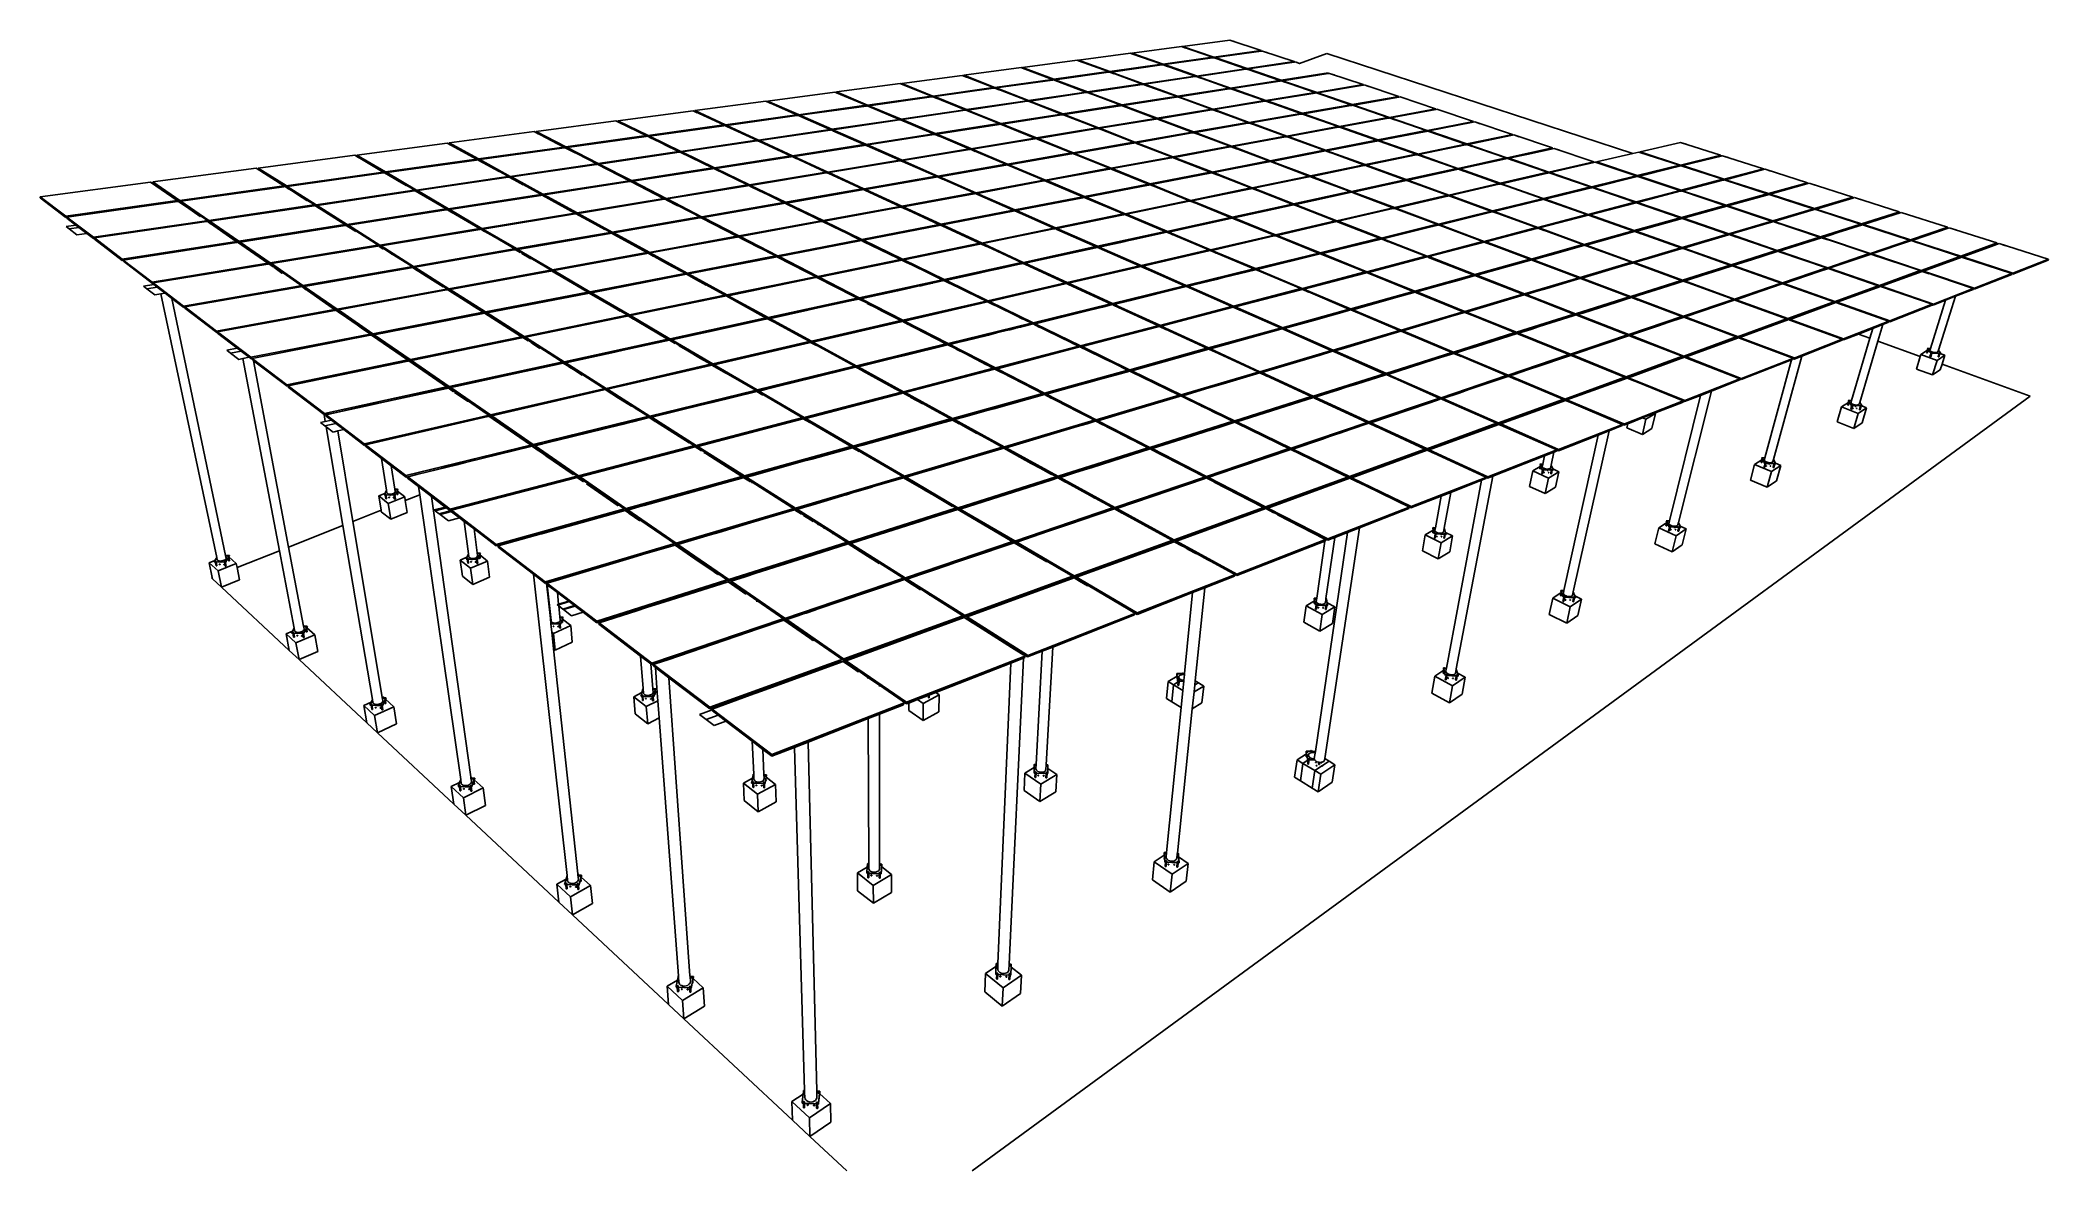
# Model space of a CAD drawing. Header units: inches. Extents: x -1381 to 1917, y -1058 to 799.
import ezdxf

# ---------------------------------------------------------------- set-up
doc = ezdxf.new("R2010")
doc.units = ezdxf.units.IN
doc.header["$MEASUREMENT"] = 0

msp = doc.modelspace()

# ---------------------------------------------------------------- linework, layer by layer
for p, q in [((572.3, 798.9), (494.6, 788.5)), ((572.3, 798.9), (623.3, 781.9)), ((579.4, 796.5), (572.3, 798.9)), ((321.4, 765.9), (231.7, 754)), ((323.5, 765.2), (321.4, 765.9)), ((321.4, 765.9), (321.4, 765.9)), ((328.5, 763.3), (321.4, 765.9)), ((323.5, 765.2), (323.6, 766)), ((323.5, 765.2), (372.8, 747.2)), ((409, 777.4), (323.6, 766)), ((323.6, 766), (374.9, 747.3)), ((460.4, 759.3), (375, 747.3)), ((460.5, 759.2), (375.2, 747.3)), ((411, 776.7), (409, 777.4)), ((409, 777.4), (409, 777.4)), ((416.1, 774.9), (409, 777.4)), ((411, 776.7), (411.1, 777.6)), ((411, 776.7), (460.3, 759.3)), ((492.6, 788.4), (411.1, 777.6)), ((411.1, 777.6), (462.4, 759.5)), ((460.3, 759.3), (460.4, 759.3)), ((460.4, 759.3), (460.5, 759.2)), ((460.5, 759.2), (460.4, 758.7)), ((461.5, 758.4), (460.4, 758.7)), ((460.4, 758.7), (460.4, 758.2)), ((460.5, 759.2), (460.5, 759.2)), ((460.5, 759.2), (460.6, 759.2)), ((460.8, 759.1), (460.8, 759.1)), ((462.5, 758.5), (461.5, 758.4)), ((462.5, 759.4), (462.4, 759.5)), ((543.8, 770.8), (462.5, 759.4)), ((462.6, 759.4), (462.5, 759.4)), ((462.5, 758.5), (462.6, 759.4)), ((462.5, 758.5), (462.5, 758.5)), ((463.5, 758.2), (462.5, 758.5)), ((462.5, 758.5), (462.5, 758.5)), ((469.8, 755.9), (462.5, 758.5)), ((543.9, 770.8), (462.6, 759.4)), ((543.8, 769.8), (464.6, 758.7)), ((464.6, 758.3), (464.6, 758.7)), ((464.6, 758.7), (517.3, 740.1)), ((492.6, 788.4), (494.6, 788.5)), ((494.5, 787.8), (492.6, 788.4)), ((492.6, 788.4), (492.6, 788.4)), ((499.6, 786), (492.6, 788.4)), ((494.5, 787.8), (494.6, 788.5)), ((494.5, 787.8), (543.7, 770.9)), ((494.6, 788.5), (545.7, 771)), ((543.7, 770.9), (543.8, 770.8)), ((543.8, 770.8), (543.9, 770.8)), ((543.9, 770.8), (543.8, 770.2)), ((544.8, 769.9), (543.8, 770.2)), ((543.8, 770.2), (543.8, 769.8)), ((544.8, 769.9), (543.8, 769.8)), ((543.9, 770.8), (543.9, 770.8)), ((543.9, 770.8), (544, 770.8)), ((544.2, 770.7), (544.2, 770.7)), ((545.8, 770.1), (544.8, 769.9)), ((545.8, 771), (545.7, 771)), ((623.4, 781.9), (545.8, 771)), ((545.9, 770.9), (545.8, 771)), ((545.8, 770.1), (545.9, 770.9)), ((545.9, 770.1), (545.8, 770.1)), ((623.5, 781.8), (545.9, 770.9)), ((546.9, 769.8), (545.9, 770.1)), ((545.9, 770.1), (545.9, 770.1)), ((553.2, 767.6), (545.9, 770.1)), ((547.9, 769.9), (546.9, 769.8)), ((547.8, 769.5), (546.9, 769.8)), ((547.8, 769.5), (547.9, 769.9)), ((547.8, 769.5), (598.4, 752.1)), ((623.3, 780.8), (547.9, 770.2)), ((547.9, 769.9), (547.9, 770.2)), ((547.9, 770.2), (600.4, 752.2)), ((677.9, 763.6), (600.5, 752.2)), ((678, 763.6), (600.7, 752.1)), ((677.9, 762.8), (602.3, 751.6)), ((623.3, 781.9), (623.4, 781.9)), ((623.5, 781.8), (623.3, 780.8)), ((625.5, 781.1), (623.3, 780.8)), ((623.4, 781.9), (623.5, 781.8)), ((623.5, 781.8), (623.5, 781.8)), ((623.5, 781.8), (623.6, 781.8)), ((623.8, 781.7), (623.8, 781.7)), ((625.5, 781.1), (677.8, 763.7)), ((632.7, 778.7), (625.5, 781.1)), ((677.8, 763.7), (677.9, 763.6)), ((677.9, 763.6), (678, 763.6)), ((678, 763.6), (677.9, 762.8)), ((679.6, 763.1), (677.9, 762.8)), ((678, 763.6), (678, 763.6)), ((678, 763.6), (678.1, 763.6)), ((678.3, 763.5), (678.4, 763.5)), ((686.4, 760.8), (679.6, 763.1)), ((687, 760.6), (679.6, 763.1)), ((686.4, 760.8), (731.1, 777)), ((731.1, 777), (1233.8, 612.9)), ((31, 727.7), (-73.7, 713.8)), ((33.3, 726.8), (31, 727.7)), ((31, 727.7), (31, 727.7)), ((38, 724.9), (31, 727.7)), ((33.3, 726.8), (33.5, 727.9)), ((33.3, 726.8), (82.2, 707)), ((132.8, 741.1), (33.5, 727.9)), ((33.5, 727.9), (84.7, 707.1)), ((135, 740.2), (132.8, 741.1)), ((132.8, 741.1), (132.8, 741.1)), ((139.8, 738.3), (132.8, 741.1)), ((135, 740.2), (135.1, 741.3)), ((135, 740.2), (184.1, 721.1)), ((229.4, 753.8), (135.1, 741.3)), ((135.1, 741.3), (186.5, 721.2)), ((280.9, 734.4), (186.5, 721.2)), ((281.1, 734.4), (186.7, 721.1)), ((280.9, 733.3), (188.7, 720.4)), ((231.6, 753), (229.4, 753.8)), ((229.4, 753.8), (229.4, 753.8)), ((236.5, 751.1), (229.4, 753.8)), ((231.6, 753), (231.7, 754)), ((231.6, 753), (280.8, 734.5)), ((231.7, 754), (283.1, 734.6)), ((280.8, 734.5), (280.9, 734.4)), ((280.9, 734.4), (281, 734.4)), ((281, 733.9), (280.9, 733.3)), ((282.2, 733.5), (280.9, 733.3)), ((281.1, 734.4), (281, 733.9)), ((281, 734.4), (281.1, 734.4)), ((282.2, 733.5), (281, 733.9)), ((281.1, 734.4), (281.1, 734.3)), ((281.3, 734.3), (281.4, 734.3)), ((283.1, 733.6), (282.2, 733.5)), ((283.2, 734.6), (283.1, 734.6)), ((283.2, 733.6), (283.1, 733.6)), ((283.1, 733.6), (283.1, 733.6)), ((290.4, 730.9), (283.1, 733.6)), ((372.8, 747.2), (283.2, 734.6)), ((283.3, 734.5), (283.2, 734.6)), ((283.2, 733.6), (283.3, 734.5)), ((284, 733.3), (283.2, 733.6)), ((373, 747.1), (283.3, 734.5)), ((285.3, 733.4), (284, 733.3)), ((285.2, 732.8), (284, 733.3)), ((285.2, 732.8), (285.3, 733.4)), ((285.2, 732.8), (335.9, 713.7)), ((372.8, 746.1), (285.3, 733.8)), ((285.3, 733.4), (285.3, 733.8)), ((285.3, 733.8), (338.2, 713.9)), ((427.9, 727.1), (338.3, 713.8)), ((428.1, 727), (338.5, 713.8)), ((427.9, 726.2), (340.1, 713.2)), ((372.8, 747.2), (373, 747.1)), ((372.8, 747.2), (372.8, 747.2)), ((372.9, 746.6), (372.8, 746.1)), ((374, 746.2), (372.8, 746.1)), ((373, 747.1), (372.9, 746.6)), ((374, 746.2), (372.9, 746.6)), ((373, 747.1), (373, 747.1)), ((373, 747.1), (373.1, 747.1)), ((373.3, 747), (373.3, 747)), ((375, 746.4), (374, 746.2)), ((375, 747.3), (374.9, 747.3)), ((375.2, 747.3), (375, 747.3)), ((375, 746.4), (375.2, 747.3)), ((376, 746), (375, 746.4)), ((375, 746.4), (375, 746.4)), ((375, 746.4), (375, 746.4)), ((382.3, 743.7), (375, 746.4)), ((377.1, 746.2), (376, 746)), ((377.1, 745.6), (376, 746)), ((377.1, 746.2), (377.2, 746.5)), ((377.1, 745.6), (377.1, 746.2)), ((377.1, 745.6), (427.8, 727.1)), ((460.4, 758.2), (377.2, 746.5)), ((377.2, 746.5), (430, 727.3)), ((427.8, 727.1), (427.9, 727.1)), ((427.9, 727.1), (428, 727.1)), ((428, 726.6), (427.9, 726.2)), ((428.7, 726.3), (427.9, 726.2)), ((428, 727.1), (428.1, 727)), ((428.1, 727), (428, 726.6)), ((428.7, 726.3), (428, 726.6)), ((428.1, 727), (428.1, 727)), ((428.3, 726.9), (428.4, 726.9)), ((429.7, 726.5), (428.7, 726.3)), ((430.1, 726.3), (429.7, 726.5)), ((429.7, 726.5), (429.7, 726.5)), ((437.1, 723.7), (429.7, 726.5)), ((430.1, 727.3), (430, 727.3)), ((515.3, 739.9), (430.1, 727.3)), ((430.2, 727.2), (430.1, 727.3)), ((430.1, 726.3), (430.2, 727.2)), ((431, 726), (430.1, 726.3)), ((515.5, 739.8), (430.2, 727.2)), ((431.8, 726.1), (431, 726)), ((431.7, 725.7), (431, 726)), ((431.7, 725.7), (431.8, 726.1)), ((431.7, 725.7), (484, 706.7)), ((515.3, 739), (431.8, 726.6)), ((431.8, 726.1), (431.8, 726.6)), ((431.8, 726.6), (486.2, 706.8)), ((461.5, 758.4), (460.4, 758.2)), ((464.6, 758.3), (463.5, 758.2)), ((464.5, 757.8), (463.5, 758.2)), ((464.5, 757.8), (464.6, 758.3)), ((464.5, 757.8), (515.2, 739.9)), ((515.2, 739.9), (515.3, 739.9)), ((515.3, 739.9), (515.4, 739.8)), ((515.4, 739.3), (515.3, 739)), ((516, 739.1), (515.3, 739)), ((515.5, 739.8), (515.4, 739.3)), ((515.4, 739.8), (515.5, 739.8)), ((516, 739.1), (515.4, 739.3)), ((515.5, 739.8), (515.5, 739.8)), ((515.7, 739.7), (515.8, 739.7)), ((517, 739.3), (516, 739.1)), ((517.4, 739.1), (517, 739.3)), ((517, 739.3), (517, 739.3)), ((524.5, 736.6), (517, 739.3)), ((517.4, 740), (517.3, 740.1)), ((598.5, 752), (517.4, 740)), ((517.5, 740), (517.4, 740)), ((517.4, 739.1), (517.5, 740)), ((518.4, 738.8), (517.4, 739.1)), ((598.7, 752), (517.5, 740)), ((519, 738.9), (518.4, 738.8)), ((519, 738.6), (518.4, 738.8)), ((519, 738.9), (519.1, 739.4)), ((519, 738.6), (519, 738.9)), ((519, 738.6), (571.2, 720.1)), ((598.5, 751.2), (519.1, 739.4)), ((519.1, 739.4), (573.3, 720.3)), ((654.3, 732.9), (573.4, 720.3)), ((654.4, 732.8), (573.5, 720.2)), ((654.2, 731.8), (575.7, 719.4)), ((598.5, 752.1), (598.5, 752)), ((598.5, 752), (598.6, 752)), ((598.6, 751.5), (598.5, 751.2)), ((599.1, 751.3), (598.5, 751.2)), ((598.7, 752), (598.6, 751.5)), ((598.6, 752), (598.7, 752)), ((599.1, 751.3), (598.6, 751.5)), ((598.7, 752), (598.8, 752)), ((598.9, 751.9), (599, 751.9)), ((600.3, 751.4), (599.1, 751.3)), ((600.5, 751.4), (600.3, 751.4)), ((600.3, 751.4), (600.3, 751.4)), ((607.7, 748.9), (600.3, 751.4)), ((600.5, 752.2), (600.4, 752.2)), ((600.7, 752.1), (600.5, 752.2)), ((600.5, 751.4), (600.7, 752.1)), ((601.6, 751), (600.5, 751.4)), ((602.2, 751.1), (601.6, 751)), ((602.1, 750.8), (601.6, 751)), ((602.1, 750.8), (602.2, 751.1)), ((602.1, 750.8), (654.2, 732.9)), ((602.2, 751.1), (602.3, 751.6)), ((602.3, 751.6), (656.2, 733.1)), ((654.2, 732.9), (654.3, 732.9)), ((654.3, 732.3), (654.2, 731.8)), ((655.4, 731.9), (654.2, 731.8)), ((654.3, 732.9), (654.4, 732.9)), ((654.4, 732.8), (654.3, 732.3)), ((655.4, 731.9), (654.3, 732.3)), ((654.4, 732.9), (654.4, 732.8)), ((654.4, 732.8), (654.5, 732.8)), ((654.7, 732.8), (654.8, 732.7)), ((656.3, 732.1), (655.4, 731.9)), ((656.3, 733.1), (656.2, 733.1)), ((733.4, 745.1), (656.3, 733.1)), ((656.5, 733), (656.3, 733.1)), ((656.3, 732.1), (656.5, 733)), ((656.6, 732.1), (656.3, 732.1)), ((733.5, 745.1), (656.5, 733)), ((657.3, 731.9), (656.6, 732.1)), ((656.6, 732.1), (656.6, 732.1)), ((664.2, 729.5), (656.6, 732.1)), ((658.5, 732), (657.3, 731.9)), ((658.4, 731.5), (657.3, 731.9)), ((658.4, 731.5), (658.5, 732)), ((658.4, 731.5), (712, 713.1)), ((658.5, 732), (658.6, 732.3)), ((733.3, 744), (658.6, 732.3)), ((658.6, 732.3), (714, 713.3)), ((790.9, 725.9), (714.1, 713.2)), ((791, 725.9), (714.3, 713.2)), ((733.3, 745.1), (733.4, 745.1)), ((733.5, 745.1), (733.3, 744)), ((735.6, 744.4), (733.3, 744)), ((733.4, 745.1), (733.5, 745.1)), ((733.5, 745.1), (733.5, 745.1)), ((733.5, 745.1), (733.6, 745)), ((733.8, 745), (733.9, 744.9)), ((735.6, 744.4), (790.8, 725.9)), ((743.3, 741.8), (735.6, 744.4)), ((790.8, 725.9), (790.9, 725.9)), ((791, 725.9), (790.8, 725)), ((790.9, 725.9), (791, 725.9)), ((791, 725.9), (791, 725.9)), ((791, 725.9), (791.1, 725.8)), ((791.3, 725.8), (791.4, 725.7)), ((-189.5, 698.7), (-306.3, 683.2)), ((-186.9, 697.6), (-189.5, 698.7)), ((-189.5, 698.7), (-189.5, 698.7)), ((-182.5, 695.7), (-189.5, 698.7)), ((-186.9, 697.6), (-186.8, 698.9)), ((-186.9, 697.6), (-138.7, 676.4)), ((-76.3, 713.6), (-186.8, 698.9)), ((-186.8, 698.9), (-136, 676.6)), ((-73.8, 712.6), (-76.3, 713.6)), ((-76.3, 713.6), (-76.3, 713.6)), ((-69.2, 710.7), (-76.3, 713.6)), ((-73.8, 712.6), (-73.7, 713.8)), ((-73.8, 712.6), (-25.2, 692.1)), ((-73.7, 713.8), (-22.6, 692.3)), ((82.3, 706.9), (-22.6, 692.2)), ((82.5, 706.9), (-22.4, 692.2)), ((82.3, 705.8), (-20.4, 691.3)), ((82.2, 707), (82.3, 706.9)), ((82.3, 706.9), (82.4, 706.9)), ((82.4, 706.5), (82.3, 705.8)), ((83.8, 706), (82.3, 705.8)), ((82.5, 706.9), (82.4, 706.5)), ((82.4, 706.9), (82.5, 706.9)), ((83.8, 706), (82.4, 706.5)), ((82.5, 706.9), (82.5, 706.8)), ((82.7, 706.8), (82.8, 706.7)), ((84.5, 706.1), (83.8, 706)), ((84.8, 705.9), (84.5, 706.1)), ((84.5, 706.1), (84.5, 706.1)), ((91.7, 703.1), (84.5, 706.1)), ((84.8, 707.1), (84.7, 707.1)), ((184.2, 721), (84.8, 707.1)), ((84.9, 707.1), (84.8, 707.1)), ((84.8, 705.9), (84.9, 707.1)), ((85.4, 705.7), (84.8, 705.9)), ((184.3, 721), (84.9, 707.1)), ((86.9, 705.9), (85.4, 705.7)), ((86.8, 705.1), (85.4, 705.7)), ((86.8, 705.1), (86.9, 705.9)), ((86.8, 705.1), (137.3, 684.7)), ((86.9, 705.9), (87, 706.2)), ((184.2, 719.9), (87, 706.2)), ((87, 706.2), (139.8, 684.8)), ((239.3, 699.5), (139.9, 684.8)), ((239.5, 699.5), (140, 684.7)), ((239.3, 698.6), (141.6, 684.1)), ((184.1, 721.1), (184.2, 721)), ((184.2, 721), (184.3, 721)), ((184.3, 720.6), (184.2, 719.9)), ((185.6, 720.1), (184.2, 719.9)), ((184.3, 721), (184.3, 720.6)), ((184.3, 721), (184.3, 721)), ((184.3, 721), (184.4, 721)), ((185.6, 720.1), (184.3, 720.6)), ((184.6, 720.9), (184.6, 720.9)), ((186.4, 720.2), (185.6, 720.1)), ((186.6, 720.1), (186.4, 720.2)), ((186.4, 720.2), (186.4, 720.2)), ((193.6, 717.3), (186.4, 720.2)), ((186.7, 721.1), (186.5, 721.2)), ((186.5, 721.2), (186.5, 721.2)), ((186.6, 720.1), (186.7, 721.1)), ((187.3, 719.8), (186.6, 720.1)), ((188.7, 720), (187.3, 719.8)), ((188.6, 719.3), (187.3, 719.8)), ((188.6, 719.3), (188.7, 720)), ((188.6, 719.3), (239.2, 699.6)), ((188.7, 720), (188.7, 720.4)), ((188.7, 720.4), (241.6, 699.7)), ((239.2, 699.6), (239.3, 699.5)), ((239.3, 699.5), (239.4, 699.5)), ((239.4, 699.1), (239.3, 698.6)), ((240.3, 698.7), (239.3, 698.6)), ((239.5, 699.5), (239.4, 699.1)), ((239.4, 699.5), (239.5, 699.5)), ((240.3, 698.7), (239.4, 699.1)), ((239.5, 699.5), (239.5, 699.4)), ((239.7, 699.4), (239.8, 699.3)), ((241.1, 698.8), (240.3, 698.7)), ((241.7, 698.6), (241.1, 698.8)), ((241.1, 698.8), (241.1, 698.8)), ((248.6, 695.9), (241.1, 698.8)), ((241.7, 699.7), (241.6, 699.7)), ((336, 713.7), (241.7, 699.7)), ((241.9, 699.6), (241.7, 699.7)), ((241.7, 698.6), (241.9, 699.6)), ((242.4, 698.3), (241.7, 698.6)), ((336.2, 713.6), (241.9, 699.6)), ((243.4, 698.5), (242.4, 698.3)), ((243.3, 698), (242.4, 698.3)), ((243.3, 698), (243.4, 698.5)), ((243.3, 698), (295.5, 677.6)), ((243.4, 698.5), (243.5, 699)), ((336.1, 712.7), (243.5, 699)), ((243.5, 699), (297.9, 677.8)), ((336, 713.7), (336, 713.7)), ((336, 713.7), (336.1, 713.6)), ((336.2, 713.6), (336.1, 713.2)), ((336.1, 713.6), (336.2, 713.6)), ((336.9, 712.9), (336.1, 713.2)), ((336.1, 713.2), (336.1, 712.7)), ((336.9, 712.9), (336.1, 712.7)), ((336.2, 713.6), (336.3, 713.6)), ((336.4, 713.5), (336.5, 713.5)), ((337.8, 713), (336.9, 712.9)), ((338.3, 712.8), (337.8, 713)), ((337.8, 713), (337.8, 713)), ((345.3, 710.2), (337.8, 713)), ((338.3, 713.8), (338.2, 713.9)), ((338.5, 713.8), (338.3, 713.8)), ((338.3, 712.8), (338.5, 713.8)), ((339.1, 712.5), (338.3, 712.8)), ((340, 712.6), (339.1, 712.5)), ((339.9, 712.2), (339.1, 712.5)), ((339.9, 712.2), (340, 712.6)), ((339.9, 712.2), (392.2, 692.5)), ((340, 712.6), (340.1, 713.2)), ((340.1, 713.2), (394.5, 692.7)), ((394.6, 692.7), (394.5, 692.7)), ((484, 706.6), (394.6, 692.7)), ((394.7, 692.6), (394.6, 692.7)), ((394.6, 691.6), (394.7, 692.6)), ((484.2, 706.6), (394.7, 692.6)), ((484, 705.4), (396.9, 691.8)), ((484, 706.7), (484, 706.6)), ((484, 706.6), (484.2, 706.6)), ((484.1, 706.1), (484, 705.4)), ((485.4, 705.6), (484, 705.4)), ((484.2, 706.6), (484.1, 706.1)), ((485.4, 705.6), (484.1, 706.1)), ((484.2, 706.6), (484.2, 706.6)), ((484.2, 706.6), (484.3, 706.5)), ((484.5, 706.5), (484.5, 706.5)), ((486.2, 705.8), (485.4, 705.6)), ((571.3, 720.1), (486.2, 706.8)), ((486.4, 706.7), (486.2, 706.8)), ((486.2, 706.8), (486.2, 706.8)), ((486.2, 705.8), (486.4, 706.7)), ((486.4, 705.8), (486.2, 705.8)), ((571.4, 720), (486.4, 706.7)), ((487.1, 705.5), (486.4, 705.8)), ((486.4, 705.8), (486.4, 705.8)), ((494.1, 703), (486.4, 705.8)), ((488.5, 705.7), (487.1, 705.5)), ((488.4, 705.1), (487.1, 705.5)), ((488.4, 705.1), (488.5, 705.7)), ((488.4, 705.1), (542.2, 685.4)), ((571.2, 718.9), (488.5, 706)), ((488.5, 705.7), (488.5, 706)), ((488.5, 706), (544.4, 685.6)), ((629.3, 699.6), (544.5, 685.6)), ((629.5, 699.5), (544.7, 685.5)), ((629.3, 698.6), (546.4, 684.9)), ((571.2, 720.1), (571.3, 720.1)), ((571.3, 719.5), (571.2, 719)), ((571.2, 719), (572, 719.3)), ((572.5, 719.1), (571.2, 718.9)), ((571.2, 719), (571.2, 718.9)), ((571.3, 720.1), (571.4, 720)), ((571.4, 720), (571.3, 719.5)), ((572, 719.3), (571.3, 719.5)), ((571.4, 720), (571.4, 720)), ((571.4, 720), (571.5, 720)), ((571.7, 719.9), (571.8, 719.9)), ((572.5, 719.1), (572, 719.3)), ((573.4, 719.2), (572.5, 719.1)), ((573.4, 720.3), (573.3, 720.3)), ((573.5, 720.2), (573.4, 720.3)), ((573.4, 719.2), (573.5, 720.2)), ((573.6, 719.3), (573.4, 719.2)), ((574.4, 719), (573.6, 719.3)), ((573.6, 719.3), (573.6, 719.3)), ((581.2, 716.6), (573.6, 719.3)), ((575.6, 719.2), (574.4, 719)), ((575.5, 718.6), (574.4, 719)), ((575.5, 718.6), (575.6, 719.2)), ((575.5, 718.6), (629.2, 699.6)), ((575.6, 719.2), (575.7, 719.4)), ((575.7, 719.4), (631.3, 699.8)), ((629.3, 699.6), (629.3, 699.6)), ((629.3, 699.6), (629.5, 699.5)), ((629.4, 699), (629.3, 698.6)), ((630.1, 698.7), (629.3, 698.6)), ((629.5, 699.5), (629.4, 699)), ((630.1, 698.7), (629.4, 699)), ((629.5, 699.5), (629.5, 699.5)), ((629.5, 699.5), (629.6, 699.5)), ((629.8, 699.4), (629.8, 699.4)), ((631.2, 698.9), (630.1, 698.7)), ((631.4, 698.8), (631.2, 698.9)), ((631.2, 698.9), (631.2, 698.9)), ((639.1, 696.1), (631.2, 698.9)), ((631.4, 699.7), (631.3, 699.8)), ((712.1, 713.1), (631.4, 699.7)), ((631.6, 699.7), (631.4, 699.7)), ((631.4, 698.8), (631.6, 699.7)), ((632.4, 698.5), (631.4, 698.8)), ((712.2, 713), (631.6, 699.7)), ((633.2, 698.6), (632.4, 698.5)), ((633.1, 698.2), (632.4, 698.5)), ((633.1, 698.2), (633.2, 698.6)), ((633.1, 698.2), (688.5, 678.7)), ((633.2, 698.6), (633.3, 699.1)), ((712.1, 712.1), (633.3, 699.1)), ((633.3, 699.1), (690.6, 678.9)), ((771, 692.8), (690.7, 678.8)), ((771.2, 692.8), (690.8, 678.8)), ((712, 713.1), (712.1, 713.1)), ((712.1, 713.1), (712.2, 713)), ((712.2, 713), (712.1, 712.5)), ((712.8, 712.2), (712.1, 712.5)), ((712.1, 712.5), (712.1, 712.1)), ((712.8, 712.2), (712.1, 712.1)), ((712.2, 713), (712.2, 713)), ((712.2, 713), (712.3, 713)), ((712.5, 712.9), (712.6, 712.9)), ((713.9, 712.4), (712.8, 712.2)), ((714.1, 712.4), (713.9, 712.4)), ((713.9, 712.4), (713.9, 712.4)), ((721.8, 709.7), (713.9, 712.4)), ((714.1, 713.2), (714, 713.3)), ((714.3, 713.2), (714.1, 713.2)), ((714.1, 712.4), (714.3, 713.2)), ((715.1, 712), (714.1, 712.4)), ((715.8, 712.1), (715.1, 712)), ((715.8, 711.8), (715.1, 712)), ((715.8, 712.1), (715.9, 712.6)), ((715.8, 711.8), (715.8, 712.1)), ((715.8, 711.8), (770.9, 692.9)), ((790.8, 725), (715.9, 712.6)), ((715.9, 712.6), (772.9, 693)), ((770.9, 692.9), (771, 692.8)), ((771, 692.8), (771.1, 692.8)), ((771.2, 692.8), (771, 692.2)), ((771.1, 692.8), (771.2, 692.8)), ((771.2, 692.8), (771.2, 692.8)), ((771.4, 692.7), (771.5, 692.7)), ((772.9, 691.9), (773.2, 693)), ((773, 693), (772.9, 693)), ((849.4, 706.4), (773, 693)), ((773.2, 693), (773, 693)), ((849.6, 706.3), (773.2, 693)), ((849.3, 705.1), (775.4, 692.2)), ((792.7, 725.3), (790.8, 725)), ((792.7, 725.3), (849.3, 706.4)), ((800.5, 722.7), (792.7, 725.3)), ((849.3, 706.4), (849.4, 706.4)), ((849.6, 706.3), (849.3, 705.1)), ((851.8, 705.6), (849.3, 705.1)), ((849.4, 706.4), (849.5, 706.3)), ((849.5, 706.3), (849.6, 706.3)), ((849.6, 706.3), (849.7, 706.3)), ((849.9, 706.2), (849.9, 706.2)), ((851.8, 705.6), (910, 686.1)), ((859.8, 702.9), (851.8, 705.6)), ((-435.8, 666.4), (-567, 648.9)), ((-435.8, 666.4), (-386, 642.1)), ((-435.8, 666.4), (-435.8, 666.4)), ((-429, 663), (-435.8, 666.4)), ((-432.9, 665), (-432.8, 666.6)), ((-382.9, 640.6), (-432.9, 665)), ((-309.1, 683), (-432.8, 666.6)), ((-432.8, 666.6), (-383, 642.4)), ((-258.7, 659.7), (-382.9, 642.3)), ((-258.6, 659.6), (-382.8, 642.3)), ((-306.4, 681.7), (-309.1, 683)), ((-309.1, 683), (-309.1, 683)), ((-302.2, 679.8), (-309.1, 683)), ((-306.4, 681.7), (-306.3, 683.2)), ((-306.4, 681.7), (-258.8, 659.8)), ((-306.3, 683.2), (-255.9, 660)), ((-258.8, 659.7), (-258.7, 659.7)), ((-258.7, 659.7), (-258.6, 659.7)), ((-258.6, 659.6), (-258.7, 658.4)), ((-258.6, 659.7), (-258.6, 659.6)), ((-256.7, 658.7), (-258.6, 659.6)), ((-258.6, 659.6), (-258.6, 659.6)), ((-258.6, 659.6), (-258.5, 659.6)), ((-138.7, 676.3), (-255.9, 659.9)), ((-255.9, 659.9), (-255.9, 660)), ((-255.7, 659.9), (-255.9, 659.9)), ((-255.8, 658.4), (-255.7, 659.9)), ((-138.5, 676.3), (-255.7, 659.9)), ((-138.6, 675.1), (-253.7, 658.9)), ((-138.7, 676.4), (-138.7, 676.3)), ((-138.7, 676.3), (-138.5, 676.3)), ((-138.5, 676.1), (-138.6, 675.1)), ((-136.8, 675.3), (-138.6, 675.1)), ((-138.5, 676.3), (-138.5, 676.1)), ((-138.5, 676.3), (-138.5, 676.3)), ((-138.5, 676.3), (-138.4, 676.2)), ((-136.8, 675.3), (-138.5, 676.1)), ((-138.3, 676.2), (-138.2, 676.1)), ((-136.5, 675.4), (-136.8, 675.3)), ((-135.9, 675.1), (-136.5, 675.4)), ((-136.5, 675.4), (-136.5, 675.4)), ((-129.3, 672.2), (-136.5, 675.4)), ((-135.9, 676.5), (-136, 676.6)), ((-25.2, 692.1), (-135.9, 676.5)), ((-135.8, 676.5), (-135.9, 676.5)), ((-135.9, 675.1), (-135.8, 676.5)), ((-135.6, 675), (-135.9, 675.1)), ((-25, 692), (-135.8, 676.5)), ((-133.8, 675.2), (-135.6, 675)), ((-133.9, 674.2), (-135.6, 675)), ((-133.9, 674.2), (-133.8, 675.2)), ((-133.9, 674.2), (-84.1, 652.3)), ((-25.1, 690.8), (-133.8, 675.6)), ((-133.8, 675.2), (-133.8, 675.6)), ((-133.8, 675.6), (-81.4, 652.5)), ((29.7, 668.9), (-81.3, 652.5)), ((29.9, 668.8), (-81.1, 652.4)), ((29.8, 667.9), (-79.5, 651.7)), ((-25.2, 692.1), (-25.2, 692.1)), ((-25.2, 692.1), (-25, 692)), ((-25, 691.7), (-25.1, 690.8)), ((-23.5, 691.1), (-25.1, 690.8)), ((-25, 692), (-25, 691.7)), ((-25, 692), (-25, 692)), ((-25, 692), (-24.9, 692)), ((-23.5, 691.1), (-25, 691.7)), ((-24.7, 691.9), (-24.7, 691.9)), ((-23, 691.1), (-23.5, 691.1)), ((-22.5, 690.9), (-23, 691.1)), ((-23, 691.1), (-23, 691.1)), ((-15.7, 688.1), (-23, 691.1)), ((-22.6, 692.2), (-22.6, 692.3)), ((-22.4, 692.2), (-22.6, 692.2)), ((-22.5, 690.9), (-22.4, 692.2)), ((-22.1, 690.8), (-22.5, 690.9)), ((-20.4, 691), (-22.1, 690.8)), ((-20.5, 690.1), (-22.1, 690.8)), ((-20.5, 690.1), (-20.4, 691)), ((-20.5, 690.1), (29.7, 668.9)), ((-20.4, 691), (-20.4, 691.3)), ((-20.4, 691.3), (32.3, 669.1)), ((29.7, 668.9), (29.9, 668.8)), ((29.7, 668.9), (29.7, 668.9)), ((29.9, 668.6), (29.8, 667.9)), ((31, 668.1), (29.8, 667.9)), ((29.9, 668.8), (29.9, 668.6)), ((29.9, 668.8), (29.9, 668.8)), ((29.9, 668.8), (30, 668.8)), ((31, 668.1), (29.9, 668.6)), ((30.2, 668.7), (30.2, 668.7)), ((31.5, 668.1), (31, 668.1)), ((32.4, 667.8), (31.5, 668.1)), ((31.5, 668.1), (31.5, 668.1)), ((39, 665), (31.5, 668.1)), ((32.4, 669.1), (32.3, 669.1)), ((137.4, 684.6), (32.4, 669.1)), ((32.5, 669), (32.4, 669.1)), ((32.4, 667.8), (32.5, 669)), ((32.8, 667.6), (32.4, 667.8)), ((137.5, 684.6), (32.5, 669)), ((34, 667.8), (32.8, 667.6)), ((34, 667.1), (32.8, 667.6)), ((34, 667.8), (34.1, 668.4)), ((34, 667.1), (34, 667.8)), ((34, 667.1), (85.8, 645.2)), ((137.4, 683.7), (34.1, 668.4)), ((34.1, 668.4), (88.4, 645.4)), ((193.6, 661.8), (88.5, 645.4)), ((193.8, 661.7), (88.7, 645.3)), ((193.6, 660.5), (90.8, 644.4)), ((137.3, 684.6), (137.4, 684.6)), ((137.4, 684.6), (137.5, 684.6)), ((137.5, 684.2), (137.4, 683.7)), ((138.5, 683.8), (137.4, 683.7)), ((137.5, 684.6), (137.5, 684.2)), ((137.5, 684.6), (137.5, 684.6)), ((137.5, 684.6), (137.6, 684.5)), ((138.5, 683.8), (137.5, 684.2)), ((137.8, 684.5), (137.8, 684.4)), ((139.1, 683.9), (138.5, 683.8)), ((139.9, 683.6), (139.1, 683.9)), ((139.1, 683.9), (139.1, 683.9)), ((146.6, 680.9), (139.1, 683.9)), ((139.9, 684.8), (139.8, 684.8)), ((140, 684.7), (139.9, 684.8)), ((139.9, 683.6), (140, 684.7)), ((140.5, 683.4), (139.9, 683.6)), ((141.5, 683.5), (140.5, 683.4)), ((141.5, 683), (140.5, 683.4)), ((141.5, 683.5), (141.6, 684.1)), ((141.5, 683), (141.5, 683.5)), ((141.5, 683), (193.6, 661.8)), ((141.6, 684.1), (196.1, 662.1)), ((193.6, 661.8), (193.8, 661.8)), ((193.6, 661.8), (193.6, 661.8)), ((193.8, 661.4), (193.6, 660.5)), ((195.3, 660.8), (193.6, 660.5)), ((193.8, 661.8), (193.8, 661.7)), ((193.8, 661.7), (193.8, 661.4)), ((193.8, 661.7), (193.9, 661.7)), ((195.3, 660.8), (193.8, 661.4)), ((194.1, 661.6), (194.1, 661.6)), ((195.9, 660.9), (195.3, 660.8)), ((196.2, 660.8), (195.9, 660.9)), ((196, 660.9), (195.9, 660.9)), ((203.7, 657.7), (196, 660.9)), ((295.6, 677.6), (196.1, 662)), ((196.1, 662), (196.1, 662.1)), ((196.3, 662), (196.1, 662)), ((196.2, 660.8), (196.3, 662)), ((196.7, 660.6), (196.2, 660.8)), ((295.8, 677.5), (196.3, 662)), ((198.4, 660.8), (196.7, 660.6)), ((198.3, 659.9), (196.7, 660.6)), ((198.3, 659.9), (198.4, 660.8)), ((198.3, 659.9), (252.1, 638.1)), ((198.4, 660.8), (198.5, 661.1)), ((295.6, 676.3), (198.5, 661.1)), ((198.5, 661.1), (254.6, 638.3)), ((295.6, 677.6), (295.6, 677.6)), ((295.6, 677.6), (295.7, 677.5)), ((295.7, 677.1), (295.6, 676.3)), ((297.2, 676.5), (295.6, 676.3)), ((295.8, 677.5), (295.7, 677.1)), ((295.7, 677.5), (295.8, 677.5)), ((297.2, 676.5), (295.7, 677.1)), ((295.8, 677.5), (295.9, 677.5)), ((296.1, 677.4), (296.1, 677.4)), ((297.9, 676.6), (297.2, 676.5)), ((298, 677.7), (297.9, 677.8)), ((298, 676.6), (297.9, 676.6)), ((297.9, 676.6), (297.9, 676.6)), ((305.7, 673.6), (297.9, 676.6)), ((392.3, 692.5), (298, 677.7)), ((298.2, 677.7), (298, 677.7)), ((298, 676.6), (298.2, 677.7)), ((298.7, 676.3), (298, 676.6)), ((392.5, 692.4), (298.2, 677.7)), ((300.3, 676.6), (298.7, 676.3)), ((300.2, 675.8), (298.7, 676.3)), ((300.2, 675.8), (300.3, 676.6)), ((300.2, 675.8), (354.1, 654.7)), ((392.3, 691.2), (300.3, 676.8)), ((300.3, 676.6), (300.3, 676.8)), ((300.3, 676.8), (356.5, 654.9)), ((450.7, 670.5), (356.6, 654.9)), ((450.9, 670.4), (356.7, 654.8)), ((450.7, 669.4), (358.4, 654.2)), ((392.2, 692.5), (392.3, 692.5)), ((392.3, 692.5), (392.4, 692.4)), ((392.4, 692), (392.3, 691.2)), ((393.7, 691.5), (392.3, 691.2)), ((392.5, 692.4), (392.4, 692)), ((392.4, 692.4), (392.5, 692.4)), ((393.7, 691.5), (392.4, 692)), ((392.5, 692.4), (392.5, 692.4)), ((392.7, 692.3), (392.8, 692.3)), ((394.6, 691.6), (393.7, 691.5)), ((394.6, 691.6), (394.6, 691.6)), ((395.4, 691.3), (394.6, 691.6)), ((394.6, 691.6), (394.6, 691.6)), ((402.3, 688.7), (394.6, 691.6)), ((396.8, 691.5), (395.4, 691.3)), ((396.7, 690.8), (395.4, 691.3)), ((396.7, 690.8), (396.8, 691.5)), ((396.7, 690.8), (450.6, 670.5)), ((396.8, 691.5), (396.9, 691.8)), ((396.9, 691.8), (452.9, 670.7)), ((450.7, 670.5), (450.9, 670.4)), ((450.7, 670.5), (450.7, 670.5)), ((450.8, 669.9), (450.7, 669.4)), ((451.7, 669.6), (450.7, 669.4)), ((450.9, 670.4), (450.8, 669.9)), ((451.7, 669.6), (450.8, 669.9)), ((450.9, 670.4), (450.9, 670.4)), ((450.9, 670.4), (451, 670.4)), ((451.2, 670.3), (451.2, 670.3)), ((452.6, 669.7), (451.7, 669.6)), ((453, 669.6), (452.6, 669.7)), ((452.6, 669.7), (452.6, 669.7)), ((460.6, 666.8), (452.6, 669.7)), ((453, 670.6), (452.9, 670.7)), ((542.3, 685.4), (453, 670.6)), ((453.2, 670.6), (453, 670.6)), ((453, 669.6), (453.2, 670.6)), ((453.8, 669.3), (453, 669.6)), ((542.5, 685.3), (453.2, 670.6)), ((454.8, 669.4), (453.8, 669.3)), ((454.7, 668.9), (453.8, 669.3)), ((454.7, 668.9), (454.8, 669.4)), ((454.7, 668.9), (510.3, 648)), ((454.8, 669.4), (454.9, 669.9)), ((542.3, 684.4), (454.9, 669.9)), ((454.9, 669.9), (512.6, 648.2)), ((601.8, 663.7), (512.7, 648.2)), ((602, 663.6), (512.9, 648.1)), ((601.8, 662.4), (515.2, 647.2)), ((542.3, 685.4), (542.5, 685.3)), ((542.3, 685.4), (542.3, 685.4)), ((542.4, 684.8), (542.3, 684.4)), ((543.2, 684.5), (542.3, 684.4)), ((542.5, 685.3), (542.4, 684.8)), ((543.2, 684.5), (542.4, 684.8)), ((542.5, 685.3), (542.5, 685.3)), ((542.5, 685.3), (542.6, 685.3)), ((542.8, 685.2), (542.8, 685.2)), ((544.2, 684.7), (543.2, 684.5)), ((544.5, 684.6), (544.2, 684.7)), ((544.2, 684.7), (544.2, 684.7)), ((552.1, 681.8), (544.2, 684.7)), ((544.5, 685.6), (544.4, 685.6)), ((544.7, 685.5), (544.5, 685.6)), ((544.5, 684.6), (544.7, 685.5)), ((545.4, 684.3), (544.5, 684.6)), ((546.3, 684.4), (545.4, 684.3)), ((546.2, 684), (545.4, 684.3)), ((546.2, 684), (546.3, 684.4)), ((546.2, 684), (601.7, 663.7)), ((546.3, 684.4), (546.4, 684.9)), ((546.4, 684.9), (603.9, 663.9)), ((601.8, 663.7), (601.8, 663.7)), ((601.8, 663.7), (602, 663.7)), ((601.9, 663.1), (601.8, 662.4)), ((603.3, 662.6), (601.8, 662.4)), ((602, 663.6), (601.9, 663.1)), ((603.3, 662.6), (601.9, 663.1)), ((602, 663.7), (602, 663.6)), ((602, 663.6), (602.1, 663.6)), ((602.3, 663.5), (602.3, 663.5)), ((604, 662.8), (603.3, 662.6)), ((604, 663.9), (603.9, 663.9)), ((688.5, 678.6), (604, 663.9)), ((604.2, 663.8), (604, 663.9)), ((604, 662.8), (604.2, 663.8)), ((604.3, 662.8), (604, 662.8)), ((688.7, 678.6), (604.2, 663.8)), ((604.9, 662.6), (604.3, 662.8)), ((604.3, 662.8), (604.3, 662.8)), ((612.4, 659.8), (604.3, 662.8)), ((606.4, 662.9), (604.9, 662.6)), ((606.3, 662.1), (604.9, 662.6)), ((606.3, 662.1), (606.4, 662.9)), ((606.3, 662.1), (663.5, 641.2)), ((606.4, 662.9), (606.5, 663)), ((688.5, 677.3), (606.5, 663)), ((606.5, 663), (665.7, 641.4)), ((688.5, 678.7), (688.5, 678.6)), ((688.5, 678.6), (688.7, 678.6)), ((688.6, 678.1), (688.5, 677.3)), ((689.9, 677.6), (688.5, 677.3)), ((688.7, 678.6), (688.6, 678.1)), ((689.9, 677.6), (688.6, 678.1)), ((688.7, 678.6), (688.7, 678.6)), ((688.7, 678.6), (688.8, 678.6)), ((689, 678.5), (689.1, 678.5)), ((690.6, 677.7), (689.9, 677.6)), ((690.7, 678.8), (690.6, 678.9)), ((690.6, 677.7), (690.8, 678.8)), ((691, 677.8), (690.6, 677.7)), ((690.8, 678.8), (690.7, 678.8)), ((691.6, 677.6), (691, 677.8)), ((691, 677.8), (691, 677.8)), ((699.1, 674.9), (691, 677.8)), ((693.1, 677.8), (691.6, 677.6)), ((692.9, 677.1), (691.6, 677.6)), ((692.9, 677.1), (693.1, 677.8)), ((692.9, 677.1), (749.9, 657)), ((770.9, 691.6), (693.1, 678)), ((693.1, 677.8), (693.1, 678)), ((693.1, 678), (752, 657.1)), ((832.1, 671.9), (752.1, 657.1)), ((832.3, 671.8), (752.3, 657.1)), ((832, 670.8), (754.1, 656.4)), ((771, 692.2), (770.9, 691.6)), ((772.2, 691.8), (770.9, 691.6)), ((772.2, 691.8), (771, 692.2)), ((772.9, 691.9), (772.2, 691.8)), ((773.4, 692), (772.9, 691.9)), ((774, 691.8), (773.4, 692)), ((773.4, 692), (773.4, 692)), ((781.5, 689.2), (773.4, 692)), ((775.4, 692), (774, 691.8)), ((775.2, 691.4), (774, 691.8)), ((775.2, 691.4), (775.4, 692)), ((775.2, 691.4), (832, 671.9)), ((775.4, 692), (775.4, 692.2)), ((775.4, 692.2), (834, 672.1)), ((832, 671.9), (832.1, 671.9)), ((832.1, 671.2), (832, 670.8)), ((832.9, 671), (832, 670.8)), ((832.1, 671.9), (832.2, 671.8)), ((832.3, 671.8), (832.1, 671.2)), ((832.9, 671), (832.1, 671.2)), ((832.2, 671.8), (832.3, 671.8)), ((832.3, 671.8), (832.4, 671.8)), ((832.6, 671.7), (832.6, 671.7)), ((834, 671.2), (832.9, 671)), ((834.1, 672.1), (834, 672.1)), ((834.1, 671.2), (834, 671.2)), ((842.4, 668.3), (834, 671.2)), ((910.1, 686.1), (834.1, 672.1)), ((834.3, 672), (834.1, 672.1)), ((834.1, 671.2), (834.3, 672)), ((835.1, 670.8), (834.1, 671.2)), ((910.3, 686), (834.3, 672)), ((836, 671), (835.1, 670.8)), ((835.9, 670.6), (835.1, 670.8)), ((835.9, 670.6), (836, 671)), ((835.9, 670.6), (894.3, 650.5)), ((836, 671), (836.1, 671.4)), ((910.1, 685.1), (836.1, 671.4)), ((836.1, 671.4), (896.3, 650.7)), ((972, 665.4), (896.4, 650.7)), ((972.2, 665.4), (896.6, 650.6)), ((971.8, 664), (899, 649.8)), ((910, 686.1), (910.1, 686.1)), ((910.1, 686.1), (910.2, 686)), ((910.3, 686), (910.1, 685.1)), ((912.1, 685.4), (910.1, 685.1)), ((910.2, 686), (910.3, 686)), ((910.3, 686), (910.4, 686)), ((910.6, 685.9), (910.6, 685.9)), ((912.1, 685.4), (971.9, 665.5)), ((920.3, 682.7), (912.1, 685.4)), ((972.2, 665.4), (971.8, 664)), ((974.5, 664.6), (971.8, 664)), ((971.9, 665.4), (972, 665.4)), ((972, 665.4), (972.1, 665.4)), ((972.1, 665.4), (972.2, 665.4)), ((972.2, 665.4), (972.3, 665.3)), ((972.5, 665.3), (972.5, 665.2)), ((974.5, 664.6), (1036.1, 644)), ((983, 661.7), (974.5, 664.6)), ((-712.8, 630), (-861.2, 610.3)), ((-712.8, 630), (-664.7, 603.6)), ((-712.8, 630), (-712.8, 630)), ((-706.2, 626.3), (-712.8, 630)), ((-570.1, 648.7), (-709.5, 630.2)), ((-709.5, 628.5), (-709.5, 630.2)), ((-709.5, 630.2), (-661.3, 603.8)), ((-661.1, 602), (-709.5, 628.5)), ((-570.1, 648.7), (-521.1, 623.4)), ((-570.1, 648.7), (-570.1, 648.7)), ((-563.4, 645.2), (-570.1, 648.7)), ((-567, 647.3), (-567, 648.9)), ((-567, 648.9), (-517.9, 623.7)), ((-517.7, 621.9), (-567, 647.3)), ((-386, 642.1), (-517.8, 623.7)), ((-385.8, 642), (-517.7, 623.6)), ((-385.9, 640.8), (-515.7, 622.6)), ((-386, 642.1), (-385.8, 642)), ((-386, 642.1), (-386, 642.1)), ((-385.8, 642), (-385.9, 640.8)), ((-383.8, 641.1), (-385.9, 640.8)), ((-385.8, 642), (-385.8, 642)), ((-385.8, 642), (-385.7, 642)), ((-385.6, 641.9), (-385.5, 641.9)), ((-383.8, 641.1), (-370.9, 634.8)), ((-383.8, 641.1), (-383.8, 641.1)), ((-376.8, 637.6), (-383.8, 641.1)), ((-382.9, 642.3), (-383, 642.4)), ((-382.8, 642.3), (-382.9, 642.3)), ((-382.9, 640.6), (-382.8, 642.3)), ((-380.8, 640.9), (-382.9, 640.6)), ((-380.9, 639.7), (-380.8, 640.9)), ((-370.8, 634.8), (-380.9, 639.7)), ((-258.7, 658.4), (-380.8, 641.3)), ((-380.8, 640.9), (-380.8, 641.3)), ((-380.8, 641.3), (-329.3, 616.3)), ((-370.8, 634.8), (-370.9, 634.8)), ((-370.9, 634.8), (-365, 631.9)), ((-364.9, 631.9), (-370.8, 634.8)), ((-364.9, 631.9), (-365, 631.9)), ((-365, 631.9), (-349.9, 624.5)), ((-349.8, 624.6), (-364.9, 631.9)), ((-204.5, 634.6), (-329.2, 616.2)), ((-204.3, 634.6), (-329.1, 616.1)), ((-204.4, 633.6), (-327.5, 615.4)), ((-256.7, 658.7), (-258.7, 658.4)), ((-258.3, 659.5), (-258.3, 659.5)), ((-256.6, 658.7), (-256.7, 658.7)), ((-255.8, 658.4), (-256.6, 658.7)), ((-256.6, 658.7), (-256.6, 658.7)), ((-249.4, 655.4), (-256.6, 658.7)), ((-255.7, 658.3), (-255.8, 658.4)), ((-253.7, 658.6), (-255.7, 658.3)), ((-253.8, 657.4), (-255.7, 658.3)), ((-253.8, 657.4), (-253.7, 658.6)), ((-253.8, 657.4), (-204.6, 634.7)), ((-253.7, 658.6), (-253.7, 658.9)), ((-253.7, 658.9), (-201.7, 634.9)), ((-204.6, 634.7), (-204.5, 634.6)), ((-204.5, 634.6), (-204.4, 634.6)), ((-204.3, 634.6), (-204.4, 634.5)), ((-204.4, 634.6), (-204.3, 634.6)), ((-202.9, 633.8), (-204.4, 634.5)), ((-204.4, 634.5), (-204.4, 633.6)), ((-202.9, 633.8), (-204.4, 633.6)), ((-204.3, 634.6), (-204.3, 634.5)), ((-204.1, 634.5), (-204, 634.4)), ((-202.8, 633.8), (-202.9, 633.8)), ((-201.6, 633.3), (-202.8, 633.8)), ((-202.8, 633.8), (-202.8, 633.8)), ((-195.4, 630.4), (-202.8, 633.8)), ((-201.6, 634.9), (-201.7, 634.9)), ((-84, 652.3), (-201.6, 634.9)), ((-201.5, 634.8), (-201.6, 634.9)), ((-201.6, 633.3), (-201.5, 634.8)), ((-201.4, 633.2), (-201.6, 633.3)), ((-83.9, 652.2), (-201.5, 634.8)), ((-199.9, 633.5), (-201.4, 633.2)), ((-200, 632.6), (-201.4, 633.2)), ((-200, 632.6), (-199.9, 633.5)), ((-200, 632.6), (-149, 609)), ((-84, 651.2), (-199.9, 634.1)), ((-199.9, 633.5), (-199.9, 634.1)), ((-199.9, 634.1), (-146.1, 609.2)), ((-28.1, 627.6), (-146, 609.2)), ((-27.9, 627.5), (-145.8, 609.1)), ((-84.1, 652.3), (-84, 652.3)), ((-84, 652.3), (-83.9, 652.2)), ((-83.9, 652), (-84, 651.2)), ((-82.6, 651.4), (-84, 651.2)), ((-83.9, 652.2), (-83.9, 652)), ((-83.9, 652.2), (-83.9, 652.2)), ((-83.9, 652.2), (-83.8, 652.2)), ((-82.6, 651.4), (-83.9, 652)), ((-83.6, 652.1), (-83.6, 652)), ((-82.3, 651.5), (-82.6, 651.4)), ((-81.3, 651), (-82.3, 651.5)), ((-82.3, 651.5), (-82.3, 651.5)), ((-74.8, 648.2), (-82.3, 651.5)), ((-81.3, 652.5), (-81.4, 652.5)), ((-81.1, 652.4), (-81.3, 652.5)), ((-81.3, 651), (-81.1, 652.4)), ((-81, 650.9), (-81.3, 651)), ((-79.6, 651.1), (-81, 650.9)), ((-79.7, 650.3), (-81, 650.9)), ((-79.7, 650.3), (-79.6, 651.1)), ((-79.7, 650.3), (-28.2, 627.6)), ((-79.6, 651.1), (-79.5, 651.7)), ((-79.5, 651.7), (-25.4, 627.9)), ((-28.2, 627.6), (-28.1, 627.6)), ((-28.1, 627.6), (-28, 627.5)), ((-28, 627.3), (-28.1, 626.2)), ((-27.9, 627.5), (-28, 627.3)), ((-28, 627.5), (-27.9, 627.5)), ((-26.1, 626.5), (-28, 627.3)), ((-27.9, 627.5), (-27.9, 627.5)), ((-27.7, 627.4), (-27.6, 627.4)), ((-25.8, 626.6), (-26.1, 626.5)), ((-25.3, 626.4), (-25.8, 626.6)), ((-25.8, 626.6), (-25.8, 626.6)), ((-18.1, 623.2), (-25.8, 626.6)), ((-25.3, 627.8), (-25.4, 627.9)), ((85.9, 645.2), (-25.3, 627.8)), ((-25.2, 627.8), (-25.3, 627.8)), ((-25.3, 626.4), (-25.2, 627.8)), ((86.1, 645.1), (-25.2, 627.8)), ((-23.1, 626.5), (-23, 626.8)), ((85.9, 643.9), (-23, 626.8)), ((-23, 626.8), (32.9, 602.2)), ((85.8, 645.2), (85.9, 645.2)), ((85.9, 645.2), (86, 645.1)), ((86, 644.8), (85.9, 643.9)), ((87, 644), (85.9, 643.9)), ((86.1, 645.1), (86, 644.8)), ((86, 645.1), (86.1, 645.1)), ((87, 644.5), (86, 644.8)), ((86.1, 645.1), (86.1, 645.1)), ((86.3, 645), (86.4, 645)), ((87, 644), (87, 644.5)), ((87.7, 644.1), (87, 644.5)), ((87.7, 644.1), (87, 644)), ((88.2, 644.2), (87.7, 644.1)), ((88.5, 644.1), (88.2, 644.2)), ((88.2, 644.2), (88.2, 644.2)), ((95.9, 641), (88.2, 644.2)), ((88.5, 645.4), (88.4, 645.4)), ((88.7, 645.3), (88.5, 645.4)), ((88.5, 644.1), (88.7, 645.3)), ((89, 643.9), (88.5, 644.1)), ((90.8, 644.2), (89, 643.9)), ((90.7, 643.2), (89, 643.9)), ((90.7, 643.2), (90.8, 644.2)), ((90.7, 643.2), (144.3, 620.5)), ((90.8, 644.2), (90.8, 644.4)), ((90.8, 644.4), (146.9, 620.8)), ((252.2, 638.1), (147, 620.7)), ((252.4, 638), (147.2, 620.7)), ((252.2, 637), (148.9, 619.9)), ((252.1, 638.1), (252.2, 638.1)), ((252.2, 638.1), (252.3, 638)), ((252.3, 637.7), (252.2, 637)), ((253.4, 637.2), (252.2, 637)), ((252.4, 638), (252.3, 637.7)), ((252.3, 638), (252.4, 638)), ((253.4, 637.2), (252.3, 637.7)), ((252.4, 638), (252.5, 638)), ((252.6, 637.9), (252.7, 637.9)), ((254.1, 637.3), (253.4, 637.2)), ((254.7, 637.1), (254.1, 637.3)), ((254.1, 637.3), (254.1, 637.3)), ((262.1, 634.1), (254.1, 637.3)), ((254.7, 638.3), (254.6, 638.3)), ((354.2, 654.7), (254.7, 638.3)), ((254.9, 638.2), (254.7, 638.3)), ((254.7, 637.1), (254.9, 638.2)), ((255.3, 636.8), (254.7, 637.1)), ((354.3, 654.6), (254.9, 638.2)), ((256.5, 637), (255.3, 636.8)), ((256.4, 636.4), (255.3, 636.8)), ((256.4, 636.4), (256.5, 637)), ((256.4, 636.4), (312, 613.8)), ((256.5, 637), (256.6, 637.5)), ((354.2, 653.7), (256.6, 637.5)), ((256.6, 637.5), (314.6, 614.1)), ((414, 631.4), (314.6, 614)), ((414.2, 631.3), (314.8, 614)), ((414, 630), (317.1, 613)), ((354.1, 654.7), (354.2, 654.7)), ((354.2, 654.7), (354.3, 654.7)), ((354.3, 654.2), (354.2, 653.7)), ((355.3, 653.8), (354.2, 653.7)), ((354.3, 654.7), (354.3, 654.6)), ((354.3, 654.6), (354.3, 654.2)), ((354.3, 654.6), (354.4, 654.6)), ((355.3, 653.8), (354.3, 654.2)), ((354.6, 654.5), (354.7, 654.5)), ((356, 654), (355.3, 653.8)), ((356.6, 653.8), (356, 654)), ((356, 654), (356, 654)), ((364, 650.9), (356, 654)), ((356.6, 654.9), (356.5, 654.9)), ((356.7, 654.8), (356.6, 654.9)), ((356.6, 653.8), (356.7, 654.8)), ((357.3, 653.5), (356.6, 653.8)), ((358.4, 653.7), (357.3, 653.5)), ((358.3, 653.1), (357.3, 653.5)), ((358.3, 653.1), (358.4, 653.7)), ((358.3, 653.1), (413.9, 631.4)), ((358.4, 653.7), (358.4, 654.2)), ((358.4, 654.2), (416.3, 631.6)), ((413.9, 631.4), (414, 631.4)), ((414, 631.4), (414.1, 631.3)), ((414.1, 630.9), (414, 630)), ((414.9, 630.1), (414, 630)), ((414.2, 631.3), (414.1, 630.9)), ((414.1, 631.3), (414.2, 631.3)), ((414.9, 630.6), (414.1, 630.9)), ((414.2, 631.3), (414.3, 631.2)), ((414.5, 631.2), (414.5, 631.1)), ((415.7, 630.3), (414.9, 630.6)), ((415.7, 630.3), (414.9, 630.1)), ((416.4, 630.4), (415.7, 630.3)), ((416.4, 631.6), (416.3, 631.6)), ((510.4, 648), (416.4, 631.6)), ((416.6, 631.5), (416.4, 631.6)), ((416.4, 630.4), (416.6, 631.5)), ((416.5, 630.4), (416.4, 630.4)), ((417.1, 630.1), (416.5, 630.4)), ((416.5, 630.4), (416.5, 630.4)), ((424.7, 627.2), (416.5, 630.4)), ((510.6, 647.9), (416.6, 631.5)), ((418.9, 630.4), (417.1, 630.1)), ((418.7, 629.5), (417.1, 630.1)), ((418.7, 629.5), (418.9, 630.4)), ((418.7, 629.5), (476.2, 607.1)), ((510.4, 646.6), (418.9, 630.6)), ((418.9, 630.4), (418.9, 630.6)), ((418.9, 630.6), (478.6, 607.3)), ((510.4, 648), (510.6, 647.9)), ((510.4, 648), (510.4, 648)), ((510.5, 647.4), (510.4, 646.6)), ((512, 646.9), (510.4, 646.6)), ((510.6, 647.9), (510.5, 647.4)), ((512, 646.9), (510.5, 647.4)), ((510.6, 647.9), (510.6, 647.9)), ((510.6, 647.9), (510.7, 647.9)), ((510.9, 647.8), (511, 647.8)), ((512.7, 647), (512, 646.9)), ((512.7, 648.2), (512.6, 648.2)), ((512.9, 648.1), (512.7, 648.2)), ((512.7, 647), (512.9, 648.1)), ((512.9, 647), (512.7, 647)), ((513.5, 646.8), (512.9, 647)), ((512.9, 647), (512.9, 647)), ((521.1, 643.9), (512.9, 647)), ((515.2, 647.1), (513.5, 646.8)), ((515, 646.2), (513.5, 646.8)), ((515, 646.2), (515.2, 647.1)), ((515, 646.2), (572.4, 624.6)), ((515.2, 647.1), (515.2, 647.2)), ((515.2, 647.2), (574.7, 624.8)), ((663.6, 641.2), (574.8, 624.8)), ((663.8, 641.1), (575, 624.7)), ((663.6, 640.1), (576.8, 624.1)), ((663.6, 641.2), (663.6, 641.2)), ((663.6, 641.2), (663.8, 641.1)), ((663.7, 640.6), (663.6, 640.1)), ((664.6, 640.3), (663.6, 640.1)), ((663.8, 641.1), (663.7, 640.6)), ((664.6, 640.3), (663.7, 640.6)), ((663.8, 641.1), (663.8, 641.1)), ((663.8, 641.1), (663.9, 641.1)), ((664.1, 641), (664.2, 641)), ((665.6, 640.5), (664.6, 640.3)), ((665.8, 640.4), (665.6, 640.5)), ((665.6, 640.5), (665.6, 640.5)), ((674, 637.4), (665.6, 640.5)), ((665.8, 641.4), (665.7, 641.4)), ((750, 656.9), (665.8, 641.4)), ((666, 641.3), (665.8, 641.4)), ((665.8, 640.4), (666, 641.3)), ((666.7, 640.1), (665.8, 640.4)), ((750.2, 656.9), (666, 641.3)), ((667.7, 640.2), (666.7, 640.1)), ((667.6, 639.7), (666.7, 640.1)), ((667.6, 639.7), (667.7, 640.2)), ((667.6, 639.7), (726.7, 618.2)), ((667.7, 640.2), (667.8, 640.7)), ((750, 655.9), (667.8, 640.7)), ((667.8, 640.7), (728.9, 618.4)), ((812.8, 634.7), (729, 618.4)), ((813, 634.7), (729.2, 618.3)), ((812.7, 633.3), (731.6, 617.4)), ((750, 656.9), (750, 656.9)), ((750, 656.9), (750.2, 656.9)), ((750.1, 656.3), (750, 655.9)), ((750.9, 656), (750, 655.9)), ((750.2, 656.9), (750.1, 656.3)), ((750.9, 656), (750.1, 656.3)), ((750.2, 656.9), (750.2, 656.9)), ((750.2, 656.9), (750.3, 656.8)), ((750.5, 656.8), (750.6, 656.7)), ((752, 656.2), (750.9, 656)), ((752.1, 657.1), (752, 657.1)), ((752.1, 656.2), (752, 656.2)), ((752, 656.2), (752, 656.2)), ((760.4, 653.3), (752, 656.2)), ((752.3, 657.1), (752.1, 657.1)), ((752.1, 656.2), (752.3, 657.1)), ((753.1, 655.8), (752.1, 656.2)), ((754, 656), (753.1, 655.8)), ((753.9, 655.5), (753.1, 655.8)), ((753.9, 655.5), (754, 656)), ((753.9, 655.5), (812.7, 634.8)), ((754, 656), (754.1, 656.4)), ((754.1, 656.4), (814.8, 635)), ((812.7, 634.8), (812.8, 634.7)), ((812.9, 634.1), (812.7, 633.3)), ((814.3, 633.6), (812.7, 633.3)), ((812.8, 634.7), (812.9, 634.7)), ((813, 634.7), (812.9, 634.1)), ((812.9, 634.7), (813, 634.7)), ((814.3, 633.6), (812.9, 634.1)), ((813, 634.7), (813.1, 634.6)), ((813.3, 634.6), (813.3, 634.5)), ((814.8, 633.7), (814.3, 633.6)), ((814.9, 635), (814.8, 635)), ((814.8, 633.7), (815.1, 634.9)), ((815.4, 633.8), (814.8, 633.7)), ((894.4, 650.5), (814.9, 635)), ((815.1, 634.9), (814.9, 635)), ((894.6, 650.4), (815.1, 634.9)), ((815.8, 633.7), (815.4, 633.8)), ((815.4, 633.8), (815.4, 633.8)), ((824, 630.8), (815.4, 633.8)), ((817.5, 634), (815.8, 633.7)), ((817.3, 633.2), (815.8, 633.7)), ((817.3, 633.2), (817.5, 634)), ((817.3, 633.2), (877.9, 611.7)), ((894.3, 649.1), (817.5, 634)), ((817.5, 634), (817.5, 634)), ((817.5, 634), (880, 612)), ((959.1, 628.3), (880.1, 611.9)), ((959.3, 628.2), (880.3, 611.9)), ((959.1, 627.1), (882.2, 611.2)), ((894.5, 649.8), (894.3, 649.1)), ((895.8, 649.4), (894.3, 649.1)), ((894.4, 650.5), (894.4, 650.5)), ((894.4, 650.5), (894.6, 650.4)), ((894.6, 650.4), (894.5, 649.8)), ((895.8, 649.4), (894.5, 649.8)), ((894.6, 650.4), (894.6, 650.4)), ((894.6, 650.4), (894.7, 650.4)), ((894.9, 650.3), (895, 650.3)), ((896.4, 649.5), (895.8, 649.4)), ((896.4, 650.7), (896.3, 650.7)), ((896.6, 650.6), (896.4, 650.7)), ((896.4, 649.5), (896.6, 650.6)), ((897, 649.6), (896.4, 649.5)), ((897.4, 649.4), (897, 649.6)), ((905.5, 646.7), (897, 649.6)), ((899, 649.7), (897.4, 649.4)), ((898.8, 649), (897.4, 649.4)), ((898.8, 649), (899, 649.7)), ((898.8, 649), (959, 628.3)), ((899, 649.7), (899, 649.8)), ((899, 649.8), (961.1, 628.5)), ((959.1, 628.3), (959.1, 628.3)), ((959.1, 628.3), (959.3, 628.2)), ((959.2, 627.6), (959.1, 627.1)), ((960.1, 627.3), (959.1, 627.1)), ((959.3, 628.2), (959.2, 627.6)), ((960.1, 627.3), (959.2, 627.6)), ((959.3, 628.2), (959.3, 628.2)), ((959.3, 628.2), (959.4, 628.2)), ((959.6, 628.1), (959.7, 628.1)), ((961.1, 627.5), (960.1, 627.3)), ((961.2, 628.5), (961.1, 628.5)), ((961.1, 627.5), (961.3, 628.4)), ((961.2, 627.5), (961.1, 627.5)), ((1036.2, 644), (961.2, 628.5)), ((961.3, 628.4), (961.2, 628.5)), ((962.1, 627.2), (961.2, 627.5)), ((970, 624.5), (961.2, 627.5)), ((1036.4, 643.9), (961.3, 628.4)), ((963.1, 627.4), (962.1, 627.2)), ((963, 626.9), (962.1, 627.2)), ((963, 626.9), (963.1, 627.4)), ((963, 626.9), (1025.1, 605.6)), ((963.1, 627.4), (963.2, 627.8)), ((1036.1, 642.9), (963.2, 627.8)), ((963.2, 627.8), (1027.1, 605.8)), ((1036.1, 644), (1036.2, 644)), ((1036.4, 643.9), (1036.1, 642.9)), ((1038.2, 643.3), (1036.1, 642.9)), ((1036.2, 644), (1036.3, 643.9)), ((1036.3, 643.9), (1036.4, 643.9)), ((1036.4, 643.9), (1036.5, 643.9)), ((1036.7, 643.8), (1036.7, 643.8)), ((1038.2, 643.3), (1101.6, 622.1)), ((1047, 640.4), (1038.2, 643.3)), ((1312.2, 630.9), (1245.6, 615.4)), ((1312.2, 630.9), (1377.9, 610.1)), ((1321.2, 628), (1312.2, 630.9)), ((-864.7, 610), (-1023, 589)), ((-864.7, 610), (-817.7, 582.4)), ((-864.7, 610), (-864.7, 610)), ((-858.3, 606.2), (-864.7, 610)), ((-861.2, 608.5), (-861.2, 610.3)), ((-861.2, 610.3), (-814.2, 582.7)), ((-813.9, 580.8), (-861.2, 608.5)), ((-664.6, 603.5), (-814.1, 582.6)), ((-664.5, 603.4), (-813.9, 582.5)), ((-664.5, 602.1), (-812.1, 581.4)), ((-664.7, 603.6), (-664.7, 603.5)), ((-664.7, 603.5), (-664.6, 603.5)), ((-664.6, 603.5), (-664.6, 603.5)), ((-664.6, 603.5), (-664.5, 603.4)), ((-664.5, 603.4), (-664.5, 602.1)), ((-664.5, 603.4), (-664.4, 603.4)), ((-662.6, 602.4), (-664.5, 602.1)), ((-664.2, 603.3), (-664.2, 603.3)), ((-662.6, 602.4), (-647.7, 594.2)), ((-662.6, 602.4), (-662.6, 602.4)), ((-655.7, 598.6), (-662.6, 602.4)), ((-521, 623.4), (-661.3, 603.8)), ((-661.1, 603.7), (-661.3, 603.8)), ((-661.3, 603.8), (-661.3, 603.8)), ((-520.9, 623.3), (-661.1, 603.7)), ((-661.1, 602), (-661.1, 603.7)), ((-659.2, 602.3), (-661.1, 602)), ((-520.9, 622), (-659.2, 602.7)), ((-659.2, 602.3), (-659.2, 602.7)), ((-659.2, 602.7), (-609.3, 575.3)), ((-659.2, 600.9), (-659.2, 602.3)), ((-647.1, 594.3), (-659.2, 600.9)), ((-647.1, 594.3), (-647.7, 594.2)), ((-647.7, 594.2), (-641.9, 591.1)), ((-641.4, 591.2), (-647.1, 594.3)), ((-468.1, 596.1), (-609.2, 575.3)), ((-467.9, 596), (-609, 575.2)), ((-467.9, 595), (-607.5, 574.4)), ((-521.1, 623.4), (-521, 623.4)), ((-521, 623.4), (-520.9, 623.3)), ((-520.9, 623.3), (-520.9, 622)), ((-520.9, 623.3), (-520.9, 623.3)), ((-520.9, 623.3), (-520.8, 623.3)), ((-518.9, 622.3), (-520.9, 622)), ((-520.6, 623.2), (-520.6, 623.2)), ((-518.9, 622.3), (-505, 615.1)), ((-518.9, 622.3), (-518.9, 622.3)), ((-511.9, 618.7), (-518.9, 622.3)), ((-517.8, 623.7), (-517.9, 623.7)), ((-517.7, 623.6), (-517.8, 623.7)), ((-517.7, 621.9), (-517.7, 623.6)), ((-515.7, 622.2), (-517.7, 621.9)), ((-515.8, 620.9), (-515.7, 622.2)), ((-504.6, 615.2), (-515.8, 620.9)), ((-515.7, 622.2), (-515.7, 622.6)), ((-515.7, 622.6), (-464.9, 596.4)), ((-504.6, 615.2), (-505, 615.1)), ((-505, 615.1), (-499.1, 612.1)), ((-498.8, 612.2), (-504.6, 615.2)), ((-498.8, 612.2), (-499.1, 612.1)), ((-499.1, 612.1), (-484.2, 604.4)), ((-483.9, 604.5), (-498.8, 612.2)), ((-484.2, 604.4), (-483.9, 604.5)), ((-464.8, 594.6), (-483.9, 604.5)), ((-468.1, 596.1), (-467.9, 596.1)), ((-468.1, 596.1), (-468.1, 596.1)), ((-467.9, 596.1), (-467.9, 596)), ((-467.9, 596), (-467.9, 595)), ((-467.9, 596), (-467.8, 596)), ((-466.4, 595.2), (-467.9, 595)), ((-467.6, 595.9), (-467.6, 595.9)), ((-466.4, 595.2), (-413.7, 568.1)), ((-466.4, 595.2), (-466.4, 595.2)), ((-459.1, 591.5), (-466.4, 595.2)), ((-464.8, 596.4), (-464.9, 596.4)), ((-332.3, 616), (-464.8, 596.4)), ((-464.7, 596.3), (-464.8, 596.4)), ((-464.8, 594.6), (-464.7, 596.3)), ((-463.2, 594.8), (-464.8, 594.6)), ((-332.1, 615.9), (-464.7, 596.3)), ((-463.2, 594.8), (-463.1, 595.5)), ((-463.2, 593.8), (-463.2, 594.8)), ((-410.3, 566.6), (-463.2, 593.8)), ((-332.2, 614.9), (-463.1, 595.5)), ((-463.1, 595.5), (-410.5, 568.4)), ((-349.9, 624.5), (-349.8, 624.6)), ((-349.9, 624.5), (-339.5, 619.5)), ((-339.5, 619.5), (-349.8, 624.6)), ((-339.5, 619.5), (-339.5, 619.5)), ((-329.2, 614.5), (-339.5, 619.5)), ((-332.3, 616), (-332.3, 616)), ((-332.3, 616), (-332.2, 615.9)), ((-332.1, 615.9), (-332.2, 614.9)), ((-332.2, 615.9), (-332.1, 615.9)), ((-330.6, 615.1), (-332.2, 614.9)), ((-332.1, 615.9), (-332.1, 615.8)), ((-331.9, 615.8), (-331.8, 615.7)), ((-330.6, 615.1), (-277.3, 589.2)), ((-330.6, 615.1), (-330.6, 615.1)), ((-323.2, 611.6), (-330.6, 615.1)), ((-329.2, 616.2), (-329.3, 616.3)), ((-329.1, 616.1), (-329.2, 616.2)), ((-329.2, 614.5), (-329.1, 616.1)), ((-327.6, 614.7), (-329.2, 614.5)), ((-327.6, 614.7), (-327.5, 615.4)), ((-327.6, 613.7), (-327.6, 614.7)), ((-274.1, 587.7), (-327.6, 613.7)), ((-327.5, 615.4), (-274.2, 589.5)), ((-148.9, 608.9), (-274.1, 589.4)), ((-148.8, 608.9), (-274, 589.3)), ((-148.9, 607.5), (-271.9, 588.3)), ((-149, 609), (-148.9, 608.9)), ((-148.9, 608.9), (-148.8, 608.9)), ((-148.8, 608.8), (-148.9, 607.5)), ((-146.8, 607.9), (-148.9, 607.5)), ((-148.8, 608.9), (-148.8, 608.8)), ((-148.8, 608.9), (-148.8, 608.9)), ((-148.8, 608.9), (-148.7, 608.8)), ((-146.8, 607.9), (-148.8, 608.8)), ((-148.5, 608.7), (-148.4, 608.7)), ((-146.6, 607.9), (-146.8, 607.9)), ((-146, 607.6), (-146.6, 607.9)), ((-146.6, 607.9), (-146.6, 607.9)), ((-139, 604.3), (-146.6, 607.9)), ((-146, 609.2), (-146.1, 609.2)), ((-145.8, 609.1), (-146, 609.2)), ((-146, 607.6), (-145.8, 609.1)), ((-145.9, 607.5), (-146, 607.6)), ((-143.8, 607.9), (-145.9, 607.5)), ((-143.9, 606.6), (-145.9, 607.5)), ((-143.9, 606.6), (-143.8, 607.9)), ((-143.9, 606.6), (-91, 582.2)), ((-143.8, 607.9), (-143.7, 608.1)), ((-28.1, 626.2), (-143.7, 608.1)), ((-143.7, 608.1), (-88.1, 582.4)), ((30.2, 601.9), (-88, 582.4)), ((30.4, 601.8), (-87.8, 582.3)), ((30.2, 600.8), (-86.1, 581.5)), ((-26.1, 626.5), (-28.1, 626.2)), ((-25, 626.2), (-25.3, 626.4)), ((-23.1, 626.5), (-25, 626.2)), ((-23.2, 625.4), (-25, 626.2)), ((-23.2, 625.4), (-23.1, 626.5)), ((-23.2, 625.4), (30.1, 601.9)), ((30.1, 601.9), (30.2, 601.9)), ((30.2, 601.9), (30.3, 601.8)), ((30.3, 601.6), (30.2, 600.8)), ((31.7, 601), (30.2, 600.8)), ((30.4, 601.8), (30.3, 601.6)), ((30.3, 601.8), (30.4, 601.8)), ((31.7, 601), (30.3, 601.6)), ((30.4, 601.8), (30.5, 601.8)), ((30.6, 601.7), (30.7, 601.7)), ((32.1, 601.1), (31.7, 601)), ((33, 600.6), (32.1, 601.1)), ((32.1, 601.1), (32.1, 601.1)), ((40, 597.5), (32.1, 601.1)), ((33, 602.1), (32.9, 602.2)), ((144.4, 620.5), (33, 602.1)), ((33.2, 602.1), (33, 602.1)), ((33, 600.6), (33.2, 602.1)), ((33.3, 600.5), (33, 600.6)), ((144.6, 620.4), (33.2, 602.1)), ((34.8, 600.8), (33.3, 600.5)), ((34.7, 599.9), (33.3, 600.5)), ((34.7, 599.9), (34.8, 600.8)), ((34.7, 599.9), (89.9, 575.6)), ((34.8, 600.8), (34.9, 601.3)), ((144.4, 619.4), (34.9, 601.3)), ((34.9, 601.3), (92.7, 575.8)), ((204.3, 595.2), (92.8, 575.8)), ((204.5, 595.1), (92.9, 575.7)), ((204.3, 593.7), (95.2, 574.7)), ((144.3, 620.5), (144.4, 620.5)), ((144.4, 620.5), (144.5, 620.4)), ((144.5, 620.2), (144.4, 619.4)), ((145.8, 619.6), (144.4, 619.4)), ((144.6, 620.4), (144.5, 620.2)), ((144.5, 620.4), (144.6, 620.4)), ((145.8, 619.6), (144.5, 620.2)), ((144.6, 620.4), (144.6, 620.4)), ((144.8, 620.3), (144.9, 620.3)), ((146.3, 619.7), (145.8, 619.6)), ((147, 619.4), (146.3, 619.7)), ((146.3, 619.7), (146.3, 619.7)), ((154.2, 616.3), (146.3, 619.7)), ((147, 620.7), (146.9, 620.8)), ((147.2, 620.7), (147, 620.7)), ((147, 619.4), (147.2, 620.7)), ((147.5, 619.2), (147, 619.4)), ((148.8, 619.4), (147.5, 619.2)), ((148.7, 618.7), (147.5, 619.2)), ((148.7, 618.7), (148.8, 619.4)), ((148.7, 618.7), (204.2, 595.3)), ((148.8, 619.4), (148.9, 619.9)), ((148.9, 619.9), (206.9, 595.5)), ((204.2, 595.3), (204.3, 595.2)), ((204.3, 595.2), (204.4, 595.2)), ((204.4, 594.9), (204.3, 593.7)), ((206.3, 594.1), (204.3, 593.7)), ((204.4, 595.2), (204.5, 595.1)), ((204.5, 595.1), (204.4, 594.9)), ((206.3, 594.1), (204.4, 594.9)), ((204.5, 595.1), (204.5, 595.1)), ((204.7, 595), (204.8, 595)), ((206.7, 594.2), (206.3, 594.1)), ((206.9, 594.1), (206.7, 594.2)), ((206.7, 594.2), (206.7, 594.2)), ((215, 590.7), (206.7, 594.2)), ((312.1, 613.8), (206.9, 595.5)), ((207.1, 595.4), (206.9, 595.5)), ((206.9, 595.5), (206.9, 595.5)), ((206.9, 594.1), (207.1, 595.4)), ((207.4, 593.9), (206.9, 594.1)), ((312.3, 613.7), (207.1, 595.4)), ((209.4, 594.3), (207.4, 593.9)), ((209.2, 593.1), (207.4, 593.9)), ((209.2, 593.1), (209.4, 594.3)), ((312.1, 612.4), (209.4, 594.4)), ((209.4, 594.3), (209.4, 594.4)), ((209.4, 594.4), (269.3, 569.2)), ((312, 613.8), (312.1, 613.8)), ((312.1, 613.8), (312.3, 613.7)), ((312.2, 613.4), (312.1, 612.4)), ((313.9, 612.7), (312.1, 612.4)), ((312.3, 613.7), (312.2, 613.4)), ((313.9, 612.7), (312.2, 613.4)), ((312.3, 613.7), (312.3, 613.7)), ((312.3, 613.7), (312.4, 613.7)), ((312.6, 613.6), (312.6, 613.6)), ((314.6, 612.8), (313.9, 612.7)), ((314.6, 614), (314.6, 614.1)), ((314.8, 614), (314.6, 614)), ((314.6, 612.8), (314.8, 614)), ((315.2, 612.5), (314.6, 612.8)), ((314.6, 612.8), (314.6, 612.8)), ((314.6, 612.8), (314.6, 612.8)), ((322.8, 609.5), (314.6, 612.8)), ((317.1, 612.9), (315.2, 612.5)), ((316.9, 611.8), (315.2, 612.5)), ((316.9, 611.8), (317.1, 612.9)), ((316.9, 611.8), (374.4, 588.5)), ((317.1, 612.9), (317.1, 613)), ((317.1, 613), (377, 588.8)), ((476.3, 607), (377.1, 588.8)), ((476.5, 607), (377.2, 588.7)), ((476.3, 605.9), (379.1, 588)), ((476.2, 607.1), (476.3, 607)), ((476.3, 607), (476.4, 607)), ((476.4, 606.6), (476.3, 605.9)), ((477.5, 606.1), (476.3, 605.9)), ((476.5, 607), (476.4, 606.6)), ((476.4, 607), (476.5, 607)), ((477.5, 606.1), (476.4, 606.6)), ((476.5, 607), (476.6, 606.9)), ((476.8, 606.9), (476.8, 606.8)), ((478.3, 606.3), (477.5, 606.1)), ((478.7, 606.1), (478.3, 606.3)), ((478.3, 606.3), (478.3, 606.3)), ((486.8, 603), (478.3, 606.3)), ((478.7, 607.3), (478.6, 607.3)), ((572.5, 624.6), (478.7, 607.3)), ((478.9, 607.2), (478.7, 607.3)), ((478.7, 606.1), (478.9, 607.2)), ((479.4, 605.8), (478.7, 606.1)), ((572.7, 624.5), (478.9, 607.2)), ((480.6, 606.1), (479.4, 605.8)), ((480.5, 605.4), (479.4, 605.8)), ((480.5, 605.4), (480.6, 606.1)), ((480.5, 605.4), (539.9, 582.2)), ((480.6, 606.1), (480.7, 606.5)), ((572.5, 623.5), (480.7, 606.5)), ((480.7, 606.5), (542.3, 582.5)), ((636, 600.7), (542.4, 582.4)), ((636.2, 600.6), (542.6, 582.4)), ((635.9, 599.2), (545.1, 581.4)), ((572.4, 624.6), (572.5, 624.6)), ((572.5, 624.6), (572.6, 624.5)), ((572.6, 624), (572.5, 623.5)), ((573.6, 623.7), (572.5, 623.5)), ((572.7, 624.5), (572.6, 624)), ((572.6, 624.5), (572.7, 624.5)), ((573.6, 623.7), (572.6, 624)), ((572.7, 624.5), (572.8, 624.5)), ((573, 624.4), (573.1, 624.4)), ((574.5, 623.8), (573.6, 623.7)), ((574.8, 623.7), (574.5, 623.8)), ((574.5, 623.8), (574.5, 623.8)), ((582.9, 620.6), (574.5, 623.8)), ((574.8, 624.8), (574.7, 624.8)), ((575, 624.7), (574.8, 624.8)), ((574.8, 623.7), (575, 624.7)), ((575.6, 623.4), (574.8, 623.7)), ((576.7, 623.6), (575.6, 623.4)), ((576.6, 623), (575.6, 623.4)), ((576.6, 623), (576.7, 623.6)), ((576.6, 623), (635.9, 600.7)), ((576.7, 623.6), (576.8, 624.1)), ((576.8, 624.1), (638.2, 600.9)), ((635.9, 600.7), (636, 600.7)), ((636.1, 600.1), (635.9, 599.2)), ((637.7, 599.5), (635.9, 599.2)), ((636, 600.7), (636.1, 600.6)), ((636.2, 600.6), (636.1, 600.1)), ((636.1, 600.6), (636.2, 600.6)), ((637.7, 599.5), (636.1, 600.1)), ((636.2, 600.6), (636.3, 600.6)), ((636.5, 600.5), (636.5, 600.5)), ((638.2, 599.6), (637.7, 599.5)), ((638.3, 600.9), (638.2, 600.9)), ((638.2, 599.6), (638.5, 600.8)), ((638.6, 599.7), (638.2, 599.6)), ((726.8, 618.2), (638.3, 600.9)), ((638.5, 600.8), (638.3, 600.9)), ((726.9, 618.1), (638.5, 600.8)), ((639, 599.5), (638.6, 599.7)), ((638.6, 599.7), (638.6, 599.7)), ((647.3, 596.4), (638.6, 599.7)), ((640.9, 599.9), (639, 599.5)), ((640.7, 598.9), (639, 599.5)), ((640.7, 598.9), (640.9, 599.9)), ((640.7, 598.9), (701.9, 575.8)), ((726.6, 616.7), (640.9, 599.9)), ((640.9, 599.9), (640.9, 599.9)), ((640.9, 599.9), (704.2, 576.1)), ((792.4, 594.2), (704.3, 576)), ((792.6, 594.2), (704.5, 576)), ((726.8, 617.6), (726.6, 616.7)), ((728.4, 617), (726.6, 616.7)), ((726.7, 618.2), (726.8, 618.2)), ((726.8, 618.2), (726.9, 618.1)), ((726.9, 618.1), (726.8, 617.6)), ((728.4, 617), (726.8, 617.6)), ((726.9, 618.1), (726.9, 618.1)), ((726.9, 618.1), (727, 618.1)), ((727.3, 618), (727.3, 618)), ((728.9, 617.1), (728.4, 617)), ((729, 618.4), (728.9, 618.4)), ((728.9, 617.1), (729.2, 618.3)), ((729.4, 617.2), (728.9, 617.1)), ((729.2, 618.3), (729, 618.4)), ((729.8, 617), (729.4, 617.2)), ((729.4, 617.2), (729.4, 617.2)), ((738, 614.1), (729.4, 617.2)), ((731.5, 617.4), (729.8, 617)), ((731.4, 616.5), (729.8, 617)), ((731.4, 616.5), (731.5, 617.4)), ((731.4, 616.5), (792.3, 594.3)), ((731.5, 617.4), (731.6, 617.4)), ((731.6, 617.4), (794.5, 594.5)), ((792.3, 594.3), (792.4, 594.2)), ((792.4, 594.2), (792.6, 594.2)), ((792.5, 593.7), (792.4, 593)), ((792.6, 594.2), (792.5, 593.7)), ((793.5, 593.3), (792.5, 593.7)), ((792.6, 594.2), (792.6, 594.2)), ((792.6, 594.2), (792.7, 594.1)), ((792.9, 594), (793, 594)), ((794.6, 594.5), (794.5, 594.5)), ((878, 611.7), (794.6, 594.5)), ((794.8, 594.4), (794.6, 594.5)), ((794.6, 593.4), (794.8, 594.4)), ((878.2, 611.6), (794.8, 594.4)), ((796.6, 593.4), (796.7, 593.7)), ((877.9, 610.5), (796.7, 593.7)), ((796.7, 593.7), (861.7, 570.1)), ((877.9, 611.7), (878, 611.7)), ((878.1, 611.1), (877.9, 610.5)), ((878.8, 610.7), (877.9, 610.5)), ((878, 611.7), (878.1, 611.6)), ((878.2, 611.6), (878.1, 611.1)), ((878.1, 611.6), (878.2, 611.6)), ((878.8, 610.8), (878.1, 611.1)), ((878.2, 611.6), (878.3, 611.6)), ((878.5, 611.5), (878.6, 611.5)), ((878.8, 610.7), (878.8, 610.8)), ((879, 610.7), (878.8, 610.8)), ((879, 610.7), (878.8, 610.7)), ((880.1, 611), (879, 610.7)), ((880.1, 611.9), (880, 612)), ((880.3, 611.9), (880.1, 611.9)), ((880.1, 611), (880.3, 611.9)), ((881, 610.6), (880.1, 611)), ((880.1, 611), (880.1, 611)), ((880.1, 611), (880.1, 611)), ((889, 607.8), (880.1, 611)), ((882.1, 610.9), (881, 610.6)), ((882, 610.3), (881, 610.6)), ((882, 610.3), (882.1, 610.9)), ((882, 610.3), (944.5, 588.2)), ((882.1, 610.9), (882.2, 611.2)), ((882.2, 611.2), (946.6, 588.4)), ((1025.2, 605.6), (946.7, 588.4)), ((1025.4, 605.5), (946.9, 588.3)), ((1025, 604.1), (947.6, 587.1)), ((1026.8, 604.4), (949.5, 587.4)), ((1025.3, 604.9), (1025, 604.1)), ((1025.1, 605.6), (1025.2, 605.6)), ((1025.2, 605.6), (1025.4, 605.5)), ((1025.4, 605.5), (1025.3, 604.9)), ((1026.8, 604.4), (1025.3, 604.9)), ((1025.4, 605.5), (1025.4, 605.5)), ((1025.4, 605.5), (1025.5, 605.5)), ((1025.7, 605.4), (1025.8, 605.4)), ((1027.1, 604.5), (1026.8, 604.4)), ((1027.2, 605.8), (1027.1, 605.8)), ((1027.1, 604.5), (1027.4, 605.7)), ((1027.9, 604.6), (1027.1, 604.5)), ((1101.7, 622.1), (1027.2, 605.8)), ((1027.4, 605.7), (1027.2, 605.8)), ((1101.9, 622), (1027.4, 605.7)), ((1028.2, 604.6), (1027.9, 604.6)), ((1037, 601.5), (1027.9, 604.6)), ((1071.3, 614), (1028.2, 604.6)), ((1028.7, 604.4), (1028.2, 604.6)), ((1029.9, 604.7), (1028.7, 604.4)), ((1029.7, 604), (1028.7, 604.4)), ((1029.7, 604), (1029.9, 604.7)), ((1029.7, 604), (1093.8, 582)), ((1059.9, 611.4), (1029.9, 604.9)), ((1029.9, 604.7), (1029.9, 604.9)), ((1029.9, 604.9), (1095.8, 582.3)), ((1081.9, 616.3), (1059.9, 611.4)), ((1071.3, 614), (1059.9, 611.4)), ((1081.9, 616.4), (1071.3, 614)), ((1104.4, 621.2), (1081.9, 616.3)), ((1101.5, 620.7), (1081.9, 616.4)), ((1081.9, 616.4), (1081.9, 616.3)), ((1169.7, 599.4), (1095.9, 582.3)), ((1169.9, 599.3), (1096.1, 582.2)), ((1169.5, 598.1), (1098.1, 581.5)), ((1101.9, 622), (1101.5, 620.7)), ((1101.6, 622.1), (1101.7, 622.1)), ((1101.7, 622.1), (1101.8, 622.1)), ((1101.8, 622.1), (1101.9, 622)), ((1101.9, 622), (1102, 622)), ((1102.2, 621.9), (1102.2, 621.9)), ((1104.4, 621.2), (1169.6, 599.4)), ((1113.3, 618.2), (1104.4, 621.2)), ((1169.9, 599.3), (1169.5, 598.1)), ((1171.8, 598.7), (1169.5, 598.1)), ((1169.6, 599.4), (1169.7, 599.4)), ((1169.7, 599.4), (1169.8, 599.4)), ((1169.8, 599.4), (1169.9, 599.3)), ((1169.9, 599.3), (1170, 599.3)), ((1170.2, 599.2), (1170.3, 599.2)), ((1173.6, 598.1), (1171.8, 598.7)), ((1181.1, 595.6), (1171.8, 598.7)), ((1173.6, 598.1), (1173.8, 598.9)), ((1173.6, 598.1), (1239, 576.3)), ((1233.8, 612.9), (1173.8, 598.9)), ((1173.8, 598.9), (1240.9, 576.5)), ((1243.8, 615.2), (1233.8, 612.9)), ((1245.4, 614.7), (1243.8, 615.2)), ((1252.9, 612.2), (1243.8, 615.2)), ((1245.4, 614.7), (1245.6, 615.4)), ((1245.4, 614.7), (1310.2, 593.6)), ((1245.6, 615.4), (1312.1, 593.8)), ((1312, 592.3), (1312.4, 593.7)), ((1312.2, 593.8), (1312.1, 593.8)), ((1378, 610), (1312.2, 593.8)), ((1312.4, 593.7), (1312.2, 593.8)), ((1378.2, 610), (1312.4, 593.7)), ((1377.7, 608.6), (1313.2, 592.6)), ((1380.7, 609.1), (1315, 592.9)), ((1378.2, 610), (1377.7, 608.6)), ((1377.9, 610.1), (1378, 610)), ((1378, 610), (1378.1, 610)), ((1378.1, 610), (1378.2, 610)), ((1378.2, 610), (1378.3, 609.9)), ((1378.5, 609.9), (1378.6, 609.8)), ((1380.7, 609.1), (1448.3, 587.7)), ((1390.1, 606.2), (1380.7, 609.1)), ((-1199.9, 565.9), (-1381.1, 541.9)), ((-1199.9, 565.9), (-1155.9, 535.5)), ((-1199.9, 565.9), (-1199.9, 565.9)), ((-1193.8, 561.8), (-1199.9, 565.9)), ((-1026.7, 588.7), (-1195.9, 566.3)), ((-1195.8, 564.4), (-1195.9, 566.3)), ((-1195.9, 566.3), (-1151.9, 535.9)), ((-1151.6, 533.9), (-1195.8, 564.4)), ((-1026.7, 588.7), (-981.1, 559.7)), ((-1026.7, 588.7), (-1026.7, 588.7)), ((-1020.5, 584.7), (-1026.7, 588.7)), ((-1022.9, 587.2), (-1023, 589)), ((-1023, 589), (-977.3, 560.1)), ((-977.1, 558.1), (-1022.9, 587.2)), ((-817.7, 582.3), (-977.2, 560)), ((-817.5, 582.2), (-977.1, 559.9)), ((-817.5, 580.9), (-975.3, 558.8)), ((-817.7, 582.4), (-817.7, 582.3)), ((-817.7, 582.4), (-817.7, 582.4)), ((-817.7, 582.3), (-817.7, 582.3)), ((-817.7, 582.3), (-817.5, 582.3)), ((-817.5, 582.3), (-817.5, 582.2)), ((-817.5, 582.2), (-817.5, 580.9)), ((-817.5, 582.2), (-817.4, 582.2)), ((-815.7, 581.1), (-817.5, 580.9)), ((-817.3, 582.1), (-817.2, 582.1)), ((-815.7, 581.1), (-799.9, 571.9)), ((-815.7, 581.1), (-815.7, 581.1)), ((-808.9, 577.2), (-815.7, 581.1)), ((-814.1, 582.6), (-814.2, 582.7)), ((-813.9, 582.5), (-814.1, 582.6)), ((-813.9, 580.8), (-813.9, 582.5)), ((-812.1, 581), (-813.9, 580.8)), ((-812.1, 581), (-812.1, 581.4)), ((-812.1, 581.4), (-763.2, 552.8)), ((-812.1, 579.7), (-812.1, 581)), ((-799, 572), (-812.1, 579.7)), ((-799, 572), (-799.9, 571.9)), ((-799.9, 571.9), (-794.3, 568.6)), ((-793.4, 568.7), (-799, 572)), ((-793.4, 568.7), (-794.3, 568.6)), ((-794.3, 568.6), (-780, 560.2)), ((-779.1, 560.3), (-793.4, 568.7)), ((-612.6, 575), (-763.2, 552.8)), ((-612.4, 574.9), (-763, 552.7)), ((-612.5, 573.8), (-761.5, 551.8)), ((-641.4, 591.2), (-641.9, 591.1)), ((-641.9, 591.1), (-627.3, 583)), ((-626.7, 583.1), (-641.4, 591.2)), ((-627.3, 583), (-626.7, 583.1)), ((-609.1, 573.4), (-626.7, 583.1)), ((-612.7, 575), (-612.6, 575)), ((-612.6, 575), (-612.6, 575)), ((-612.6, 575), (-612.4, 574.9)), ((-612.4, 574.9), (-612.5, 573.8)), ((-610.9, 574.1), (-612.5, 573.8)), ((-612.4, 574.9), (-612.4, 574.9)), ((-612.2, 574.8), (-612.1, 574.7)), ((-602.9, 569.7), (-610.9, 574.1)), ((-610.9, 574.1), (-610.9, 574.1)), ((-603.8, 570.2), (-610.9, 574.1)), ((-609.2, 575.3), (-609.3, 575.3)), ((-609, 575.2), (-609.2, 575.3)), ((-609.1, 573.4), (-609, 575.2)), ((-607.5, 573.7), (-609.1, 573.4)), ((-607.6, 572.6), (-607.5, 573.7)), ((-602.9, 570.1), (-607.6, 572.6)), ((-607.5, 573.7), (-607.5, 574.4)), ((-607.5, 574.4), (-555.7, 546)), ((-602.9, 569.7), (-602.9, 570.1)), ((-588, 561.9), (-602.9, 570.1)), ((-588, 561.5), (-602.9, 569.7)), ((-588, 561.5), (-588, 561.9)), ((-555.5, 544.1), (-588, 561.9)), ((-413.7, 568.1), (-555.7, 546)), ((-413.5, 568), (-555.5, 545.9)), ((-413.6, 566.6), (-553.4, 544.7)), ((-413.7, 568.1), (-413.5, 568)), ((-413.7, 568.1), (-413.7, 568.1)), ((-413.5, 568), (-413.6, 566.6)), ((-411.4, 566.9), (-413.6, 566.6)), ((-413.5, 568), (-413.5, 568)), ((-413.5, 568), (-413.4, 568)), ((-413.2, 567.9), (-413.2, 567.8)), ((-411.4, 566.9), (-357.6, 539.2)), ((-411.4, 566.9), (-411.4, 566.9)), ((-403.9, 563.1), (-411.4, 566.9)), ((-410.4, 568.4), (-410.5, 568.4)), ((-277.2, 589.1), (-410.4, 568.4)), ((-410.3, 568.3), (-410.4, 568.4)), ((-277.1, 589.1), (-410.3, 568.3)), ((-410.3, 566.6), (-410.3, 568.3)), ((-408.2, 566.9), (-410.3, 566.6)), ((-408.3, 565.5), (-408.2, 566.9)), ((-357.3, 539.3), (-408.3, 565.5)), ((-277.2, 587.7), (-408.2, 567.2)), ((-408.2, 566.9), (-408.2, 567.2)), ((-408.2, 567.2), (-353.6, 539.1)), ((-219.7, 561.1), (-353.5, 539.1)), ((-219.5, 561.1), (-353.3, 539)), ((-277.3, 589.2), (-277.2, 589.1)), ((-277.2, 589.1), (-277.1, 589.1)), ((-277.1, 589.1), (-277.2, 587.7)), ((-277.1, 589.1), (-277.1, 589.1)), ((-277.1, 589.1), (-277, 589)), ((-274.9, 588), (-277.2, 587.7)), ((-276.8, 588.9), (-276.7, 588.9)), ((-274.9, 588), (-221.8, 562.2)), ((-274.9, 588), (-274.9, 588)), ((-267.4, 584.3), (-274.9, 588)), ((-274.1, 589.4), (-274.2, 589.5)), ((-274, 589.3), (-274.1, 589.4)), ((-274.1, 587.7), (-274, 589.3)), ((-271.9, 588), (-274.1, 587.7)), ((-272, 586.6), (-271.9, 588)), ((-221.7, 562.2), (-272, 586.6)), ((-271.9, 588), (-271.9, 588.3)), ((-271.9, 588.3), (-216.7, 561.5)), ((-221.7, 562.2), (-221.8, 562.2)), ((-216.6, 559.7), (-221.7, 562.2)), ((-219.8, 561.2), (-219.7, 561.1)), ((-219.7, 561.1), (-219.6, 561.1)), ((-219.5, 561.1), (-219.6, 559.9)), ((-219.6, 561.1), (-219.5, 561.1)), ((-219.5, 561.1), (-219.4, 561)), ((-219.2, 560.9), (-219.2, 560.9)), ((-216.6, 561.4), (-216.7, 561.5)), ((-90.9, 582.1), (-216.6, 561.4)), ((-216.4, 561.3), (-216.6, 561.4)), ((-216.6, 559.7), (-216.4, 561.3)), ((-90.8, 582.1), (-216.4, 561.3)), ((-90.9, 581), (-214.7, 560.5)), ((-91, 582.2), (-90.9, 582.1)), ((-90.9, 582.1), (-90.8, 582.1)), ((-90.8, 582), (-90.9, 581)), ((-89.2, 581.2), (-90.9, 581)), ((-90.8, 582.1), (-90.8, 582)), ((-90.8, 582.1), (-90.8, 582.1)), ((-90.8, 582.1), (-90.7, 582)), ((-89.2, 581.2), (-90.8, 582)), ((-90.5, 581.9), (-90.4, 581.9)), ((-89.1, 581.3), (-89.2, 581.2)), ((-88, 580.8), (-89.1, 581.3)), ((-89.1, 581.3), (-89.1, 581.3)), ((-81.2, 577.6), (-89.1, 581.3)), ((-88, 582.4), (-88.1, 582.4)), ((-87.8, 582.3), (-88, 582.4)), ((-88, 580.8), (-87.8, 582.3)), ((-87.9, 580.7), (-88, 580.8)), ((-86.2, 581), (-87.9, 580.7)), ((-87.8, 580.7), (-87.9, 580.7)), ((-86.2, 580.9), (-87.8, 580.7)), ((-86.3, 580), (-87.8, 580.7)), ((-86.3, 580), (-86.2, 580.9)), ((-86.3, 580), (-31.5, 554.7)), ((-86.2, 581), (-86.1, 581.5)), ((-86.2, 580.9), (-86.2, 581)), ((-86.1, 581.5), (-28.6, 554.9)), ((90, 575.5), (-28.5, 554.9)), ((90.1, 575.4), (-28.3, 554.8)), ((90, 574), (-26, 553.8)), ((89.9, 575.6), (90, 575.5)), ((90, 575.5), (90.1, 575.5)), ((90.1, 575.3), (90, 574)), ((92.1, 574.4), (90, 574)), ((90.1, 575.5), (90.1, 575.4)), ((90.1, 575.4), (90.1, 575.3)), ((90.1, 575.4), (90.2, 575.4)), ((92.1, 574.4), (90.1, 575.3)), ((90.4, 575.3), (90.5, 575.3)), ((92.4, 574.4), (92.1, 574.4)), ((92.8, 574.3), (92.4, 574.4)), ((92.4, 574.4), (92.4, 574.4)), ((100.6, 570.8), (92.4, 574.4)), ((92.8, 575.8), (92.7, 575.8)), ((92.9, 575.7), (92.8, 575.8)), ((92.8, 574.3), (92.9, 575.7)), ((93.1, 574.2), (92.8, 574.3)), ((95.2, 574.5), (93.1, 574.2)), ((95, 573.3), (93.1, 574.2)), ((95, 573.3), (95.2, 574.5)), ((95, 573.3), (152.2, 548.1)), ((95.2, 574.5), (95.2, 574.7)), ((95.2, 574.7), (155.1, 548.4)), ((266.7, 568.9), (155.1, 548.3)), ((266.9, 568.8), (155.3, 548.2)), ((266.7, 567.7), (157.1, 547.4)), ((209.2, 593.1), (266.6, 568.9)), ((266.6, 568.9), (266.7, 568.9)), ((266.7, 568.9), (266.9, 568.8)), ((266.9, 568.5), (266.7, 567.7)), ((268.2, 567.9), (266.7, 567.7)), ((266.9, 568.8), (266.9, 568.5)), ((266.9, 568.8), (266.9, 568.8)), ((266.9, 568.8), (267, 568.8)), ((268.2, 567.9), (266.9, 568.5)), ((267.2, 568.7), (267.3, 568.6)), ((268.7, 568), (268.2, 567.9)), ((269.4, 567.7), (268.7, 568)), ((268.7, 568), (268.7, 568)), ((277.2, 564.4), (268.7, 568)), ((269.4, 569.1), (269.3, 569.2)), ((374.5, 588.5), (269.4, 569.1)), ((269.6, 569.1), (269.4, 569.1)), ((269.4, 567.7), (269.6, 569.1)), ((269.8, 567.6), (269.4, 567.7)), ((374.7, 588.4), (269.6, 569.1)), ((271.3, 567.8), (269.8, 567.6)), ((271.2, 567), (269.8, 567.6)), ((271.2, 567), (271.3, 567.8)), ((271.2, 567), (330.6, 541.9)), ((271.3, 567.8), (271.4, 568.3)), ((374.5, 587.3), (271.4, 568.3)), ((271.4, 568.3), (333.3, 542.2)), ((438.4, 562.6), (333.4, 542.1)), ((438.6, 562.5), (333.6, 542.1)), ((438.4, 561), (336.1, 541)), ((374.5, 588.5), (374.7, 588.5)), ((374.5, 588.5), (374.5, 588.5)), ((374.6, 588.1), (374.5, 587.3)), ((375.9, 587.6), (374.5, 587.3)), ((374.7, 588.4), (374.6, 588.1)), ((375.9, 587.6), (374.6, 588.1)), ((374.7, 588.5), (374.7, 588.4)), ((374.7, 588.4), (374.8, 588.4)), ((375, 588.3), (375.1, 588.3)), ((376.5, 587.7), (375.9, 587.6)), ((377, 587.5), (376.5, 587.7)), ((376.5, 587.7), (376.5, 587.7)), ((385, 584.2), (376.5, 587.7)), ((377.1, 588.8), (377, 588.8)), ((377, 587.5), (377.2, 588.7)), ((377.6, 587.2), (377, 587.5)), ((377.2, 588.7), (377.1, 588.8)), ((379, 587.5), (377.6, 587.2)), ((378.9, 586.7), (377.6, 587.2)), ((378.9, 586.7), (379, 587.5)), ((378.9, 586.7), (438.3, 562.6)), ((379, 587.5), (379.1, 588)), ((379.1, 588), (440.9, 562.9)), ((438.4, 562.6), (438.4, 562.6)), ((438.4, 562.6), (438.6, 562.5)), ((438.6, 562.2), (438.4, 561)), ((440.4, 561.4), (438.4, 561)), ((438.6, 562.5), (438.6, 562.2)), ((438.6, 562.5), (438.6, 562.5)), ((438.6, 562.5), (438.7, 562.5)), ((440.4, 561.4), (438.6, 562.2)), ((438.9, 562.4), (439, 562.4)), ((441, 561.5), (440.4, 561.4)), ((441, 562.9), (440.9, 562.9)), ((540, 582.2), (441, 562.9)), ((441.2, 562.8), (441, 562.9)), ((441, 561.5), (441.2, 562.8)), ((441.1, 561.5), (441, 561.5)), ((441.5, 561.3), (441.1, 561.5)), ((441.1, 561.5), (441.1, 561.5)), ((449.9, 558), (441.1, 561.5)), ((540.2, 582.1), (441.2, 562.8)), ((443.6, 561.8), (441.5, 561.3)), ((443.4, 560.6), (441.5, 561.3)), ((443.4, 560.6), (443.6, 561.8)), ((539.9, 580.6), (443.6, 561.8)), ((443.6, 561.8), (443.6, 561.8)), ((443.6, 561.8), (507.5, 535.9)), ((539.9, 582.2), (540, 582.2)), ((540.1, 581.7), (539.9, 580.6)), ((541.9, 581), (539.9, 580.6)), ((540, 582.2), (540.2, 582.1)), ((540.2, 582.1), (540.1, 581.7)), ((541.9, 581), (540.1, 581.7)), ((540.2, 582.1), (540.2, 582.1)), ((540.2, 582.1), (540.3, 582.1)), ((540.5, 582), (540.6, 582)), ((542.4, 581.1), (541.9, 581)), ((542.4, 582.4), (542.3, 582.5)), ((542.6, 582.4), (542.4, 582.4)), ((542.4, 581.1), (542.6, 582.4)), ((542.6, 581.2), (542.4, 581.1)), ((543.1, 581), (542.6, 581.2)), ((542.6, 581.2), (542.6, 581.2)), ((551.4, 577.7), (542.6, 581.2)), ((545.1, 581.4), (543.1, 581)), ((544.9, 580.3), (543.1, 581)), ((544.9, 580.3), (545.1, 581.4)), ((544.9, 580.3), (606.3, 556.3)), ((545.1, 581.4), (545.1, 581.4)), ((545.1, 581.4), (608.7, 556.6)), ((702, 575.8), (608.8, 556.5)), ((702.2, 575.7), (609, 556.5)), ((702, 574.5), (611, 555.7)), ((701.9, 575.8), (702, 575.8)), ((702, 575.8), (702.2, 575.7)), ((702.1, 575.2), (702, 574.5)), ((703.3, 574.8), (702, 574.5)), ((702.2, 575.7), (702.1, 575.2)), ((703.3, 574.8), (702.1, 575.2)), ((702.2, 575.7), (702.2, 575.7)), ((702.2, 575.7), (702.3, 575.7)), ((702.5, 575.6), (702.6, 575.6)), ((704.1, 575), (703.3, 574.8)), ((704.3, 574.9), (704.1, 575)), ((704.1, 575), (704.1, 575)), ((713.1, 571.6), (704.1, 575)), ((704.3, 576), (704.2, 576.1)), ((704.5, 576), (704.3, 576)), ((704.3, 574.9), (704.5, 576)), ((705.1, 574.6), (704.3, 574.9)), ((706.4, 574.9), (705.1, 574.6)), ((706.2, 574.2), (705.1, 574.6)), ((706.2, 574.2), (706.4, 574.9)), ((706.2, 574.2), (769.5, 550.4)), ((706.4, 574.9), (706.5, 575.2)), ((792.4, 593), (706.5, 575.2)), ((706.5, 575.2), (771.8, 550.6)), ((859.5, 569.8), (771.9, 550.6)), ((859.7, 569.7), (772.1, 550.5)), ((859.4, 568.2), (772.7, 549.2)), ((861.3, 568.5), (774.7, 549.5)), ((793.5, 593.3), (792.4, 593)), ((794.5, 593.5), (793.5, 593.3)), ((794.6, 593.4), (794.5, 593.5)), ((794.5, 593.5), (794.5, 593.5)), ((803.5, 590.2), (794.5, 593.5)), ((795.5, 593.1), (794.6, 593.4)), ((796.6, 593.4), (795.5, 593.1)), ((796.5, 592.7), (795.5, 593.1)), ((796.5, 592.7), (796.6, 593.4)), ((796.5, 592.7), (859.4, 569.8)), ((859.6, 569.2), (859.4, 568.2)), ((859.5, 569.8), (859.7, 569.7)), ((859.5, 569.8), (859.5, 569.8)), ((859.7, 569.7), (859.6, 569.2)), ((861.3, 568.5), (859.6, 569.2)), ((859.7, 569.7), (859.7, 569.7)), ((859.7, 569.7), (859.8, 569.7)), ((860.1, 569.6), (860.1, 569.5)), ((861.6, 568.6), (861.3, 568.5)), ((861.6, 568.6), (862, 569.9)), ((862.3, 568.8), (861.6, 568.6)), ((861.8, 570), (861.7, 570.1)), ((944.6, 588.2), (861.8, 570)), ((862, 569.9), (861.8, 570)), ((944.8, 588.1), (862, 569.9)), ((862.6, 568.7), (862.3, 568.8)), ((862.3, 568.8), (862.3, 568.8)), ((871.5, 565.4), (862.3, 568.8)), ((944.5, 586.6), (862.6, 568.7)), ((864.3, 568), (862.6, 568.7)), ((864.3, 568), (864.5, 569)), ((864.3, 568), (929.3, 544.3)), ((946.3, 587), (864.5, 569)), ((864.5, 569), (931.5, 544.6)), ((1013.9, 563.7), (931.6, 544.6)), ((1014.1, 563.6), (931.8, 544.5)), ((1013.8, 562.3), (933.9, 543.7)), ((944.5, 588.2), (944.6, 588.2)), ((944.7, 587.5), (944.5, 586.6)), ((944.6, 588.2), (944.8, 588.1)), ((944.8, 588.1), (944.7, 587.5)), ((946.3, 587), (944.7, 587.5)), ((944.8, 588.1), (944.8, 588.1)), ((944.8, 588.1), (944.9, 588.1)), ((945.1, 588), (945.2, 587.9)), ((946.6, 587), (946.3, 587)), ((946.7, 588.4), (946.6, 588.4)), ((946.6, 587), (946.9, 588.3)), ((947.4, 587.2), (946.6, 587)), ((946.9, 588.3), (946.7, 588.4)), ((947.6, 587.1), (947.4, 587.2)), ((947.4, 587.2), (947.4, 587.2)), ((956.5, 584), (947.4, 587.2)), ((949.2, 586.5), (947.6, 587.1)), ((949.2, 586.5), (949.5, 587.4)), ((949.2, 586.5), (1013.8, 563.7)), ((949.5, 587.4), (1015.9, 564)), ((1013.8, 563.7), (1013.9, 563.7)), ((1014, 563), (1013.8, 562.3)), ((1015.1, 562.6), (1013.8, 562.3)), ((1013.9, 563.7), (1014.1, 563.6)), ((1014.1, 563.6), (1014, 563)), ((1015.1, 562.6), (1014, 563)), ((1014.1, 563.6), (1014.1, 563.6)), ((1014.1, 563.6), (1014.2, 563.6)), ((1014.4, 563.5), (1014.5, 563.5)), ((1016, 562.9), (1015.1, 562.6)), ((1016, 563.9), (1015.9, 564)), ((1093.9, 582), (1016, 563.9)), ((1016.2, 563.9), (1016, 563.9)), ((1016, 562.9), (1016.2, 563.9)), ((1016.1, 562.9), (1016, 562.9)), ((1016.9, 562.6), (1016.1, 562.9)), ((1016.1, 562.9), (1016.1, 562.9)), ((1025.6, 559.6), (1016.1, 562.9)), ((1094.1, 581.9), (1016.2, 563.9)), ((1018.2, 562.9), (1016.9, 562.6)), ((1018, 562.2), (1016.9, 562.6)), ((1018, 562.2), (1018.2, 562.9)), ((1018, 562.2), (1084.6, 538.7)), ((1093.7, 580.7), (1018.2, 563.1)), ((1018.2, 562.9), (1018.2, 563.1)), ((1018.2, 563.1), (1086.7, 538.9)), ((1093.9, 581.4), (1093.7, 580.7)), ((1094.9, 581), (1093.7, 580.7)), ((1093.8, 582), (1093.9, 582)), ((1093.9, 582), (1094, 582)), ((1094.1, 581.9), (1093.9, 581.4)), ((1094.9, 581), (1093.9, 581.4)), ((1094, 582), (1094.1, 581.9)), ((1094.1, 581.9), (1094.2, 581.9)), ((1094.4, 581.8), (1094.5, 581.8)), ((1095.8, 581.2), (1094.9, 581)), ((1095.9, 582.3), (1095.8, 582.3)), ((1095.8, 581.2), (1096.1, 582.2)), ((1096.1, 581.3), (1095.8, 581.2)), ((1096.1, 582.2), (1095.9, 582.3)), ((1096.8, 581), (1096.1, 581.3)), ((1105.4, 578.1), (1096.1, 581.3)), ((1098, 581.3), (1096.8, 581)), ((1097.8, 580.6), (1096.8, 581)), ((1097.8, 580.6), (1098, 581.3)), ((1097.8, 580.6), (1163.9, 558)), ((1098, 581.3), (1098.1, 581.5)), ((1098.1, 581.5), (1165.9, 558.2)), ((1239.1, 576.2), (1166, 558.2)), ((1239.3, 576.1), (1166.2, 558.1)), ((1238.9, 574.7), (1166.9, 556.9)), ((1240.8, 575), (1168.9, 557.2)), ((1239.1, 575.5), (1238.9, 574.7)), ((1239, 576.2), (1239.1, 576.2)), ((1239.1, 576.2), (1239.2, 576.2)), ((1239.3, 576.1), (1239.1, 575.5)), ((1240.8, 575), (1239.1, 575.5)), ((1239.2, 576.2), (1239.3, 576.1)), ((1239.3, 576.1), (1239.4, 576.1)), ((1239.6, 576), (1239.7, 576)), ((1240.8, 575), (1241.2, 576.4)), ((1241.9, 575.3), (1240.8, 575)), ((1240.8, 575), (1240.8, 575)), ((1241, 576.5), (1240.9, 576.5)), ((1310.3, 593.6), (1241, 576.5)), ((1241.2, 576.4), (1241, 576.5)), ((1310.5, 593.5), (1241.2, 576.4)), ((1242, 575.3), (1241.9, 575.3)), ((1251.5, 572.1), (1241.9, 575.3)), ((1256.2, 578.8), (1242, 575.3)), ((1243.6, 574.7), (1242, 575.3)), ((1243.6, 574.7), (1243.9, 575.5)), ((1243.6, 574.7), (1311.1, 552.2)), ((1256.2, 578.5), (1243.9, 575.5)), ((1243.9, 575.5), (1313.1, 552.4)), ((1311.9, 592.3), (1256.2, 578.5)), ((1310.1, 592.1), (1256.2, 578.8)), ((1256.2, 578.5), (1256.2, 578.8)), ((1310.3, 592.9), (1310.1, 592.1)), ((1310.2, 593.6), (1310.3, 593.6)), ((1310.3, 593.6), (1310.5, 593.5)), ((1310.5, 593.5), (1310.3, 592.9)), ((1311.9, 592.3), (1310.3, 592.9)), ((1310.5, 593.5), (1310.5, 593.5)), ((1310.5, 593.5), (1310.6, 593.5)), ((1310.8, 593.4), (1310.9, 593.4)), ((1312, 592.3), (1311.9, 592.3)), ((1313.1, 592.6), (1312, 592.3)), ((1313.2, 592.6), (1313.1, 592.6)), ((1322.6, 589.6), (1313.1, 592.6)), ((1314.8, 592.1), (1313.2, 592.6)), ((1381.6, 570.4), (1313.2, 552.4)), ((1381.8, 570.3), (1313.4, 552.3)), ((1314.8, 592.1), (1315, 592.9)), ((1314.8, 592.1), (1381.5, 570.4)), ((1315, 592.9), (1383.4, 570.6)), ((1381.4, 569), (1315.5, 551.6)), ((1381.6, 569.6), (1381.4, 569)), ((1382.7, 569.3), (1381.4, 569)), ((1381.6, 570.4), (1381.8, 570.3)), ((1381.6, 570.4), (1381.6, 570.4)), ((1381.8, 570.3), (1381.6, 569.6)), ((1382.7, 569.3), (1381.6, 569.6)), ((1381.8, 570.3), (1381.8, 570.3)), ((1381.8, 570.3), (1381.9, 570.2)), ((1382.2, 570.2), (1382.3, 570.1)), ((1383.4, 569.5), (1382.7, 569.3)), ((1383.5, 570.6), (1383.4, 570.6)), ((1383.4, 569.5), (1383.7, 570.5)), ((1383.9, 569.6), (1383.4, 569.5)), ((1448.4, 587.7), (1383.5, 570.6)), ((1383.7, 570.5), (1383.5, 570.6)), ((1448.7, 587.6), (1383.7, 570.5)), ((1384.5, 569.4), (1383.9, 569.6)), ((1393.6, 566.4), (1383.9, 569.6)), ((1385.7, 569.8), (1384.5, 569.4)), ((1385.5, 569.1), (1384.5, 569.4)), ((1385.5, 569.1), (1385.7, 569.8)), ((1385.5, 569.1), (1454.3, 546.7)), ((1385.7, 569.8), (1385.8, 569.8)), ((1448.2, 586.3), (1385.8, 569.8)), ((1385.8, 569.8), (1456.2, 546.9)), ((1448.7, 587.6), (1448.2, 586.3)), ((1450.7, 586.9), (1448.2, 586.3)), ((1448.4, 587.7), (1448.4, 587.7)), ((1448.4, 587.7), (1448.6, 587.6)), ((1448.6, 587.6), (1448.7, 587.6)), ((1448.7, 587.6), (1448.8, 587.6)), ((1449, 587.5), (1449.1, 587.5)), ((1450.7, 586.9), (1520.3, 564.8)), ((1460.3, 583.9), (1450.7, 586.9)), ((1520.1, 563.4), (1456.1, 545.4)), ((1520.4, 564.8), (1456.3, 546.9)), ((1520.6, 564.7), (1456.5, 546.8)), ((1523.3, 563.9), (1459.3, 545.9)), ((1520.6, 564.7), (1520.1, 563.4)), ((1520.3, 564.8), (1520.4, 564.8)), ((1520.4, 564.8), (1520.5, 564.8)), ((1520.5, 564.8), (1520.6, 564.7)), ((1520.6, 564.7), (1520.7, 564.7)), ((1520.9, 564.6), (1521, 564.6)), ((1523.3, 563.9), (1594.9, 541.1)), ((1533.2, 560.7), (1523.3, 563.9)), ((-1380.9, 540), (-1381.1, 541.9)), ((-1381.1, 541.9), (-1339.2, 509.9)), ((-1338.8, 507.9), (-1380.9, 540)), ((-1155.9, 535.5), (-1339.1, 509.9)), ((-1155.7, 535.4), (-1339, 509.8)), ((-1155.7, 534), (-1337.3, 508.5)), ((-1155.9, 535.5), (-1155.9, 535.5)), ((-1155.9, 535.5), (-1155.9, 535.5)), ((-1155.9, 535.5), (-1155.8, 535.4)), ((-1155.8, 535.4), (-1155.7, 535.4)), ((-1155.7, 535.4), (-1155.7, 534)), ((-1155.7, 535.4), (-1155.7, 535.4)), ((-1154, 534.2), (-1155.7, 534)), ((-1155.5, 535.3), (-1155.5, 535.2)), ((-1154, 534.2), (-1137.1, 522.5)), ((-1154, 534.2), (-1154, 534.2)), ((-1147.7, 529.9), (-1154, 534.2)), ((-1151.8, 535.8), (-1151.9, 535.9)), ((-981, 559.7), (-1151.8, 535.8)), ((-1151.7, 535.7), (-1151.8, 535.8)), ((-980.9, 559.6), (-1151.7, 535.7)), ((-1151.6, 533.9), (-1151.7, 535.7)), ((-1149.9, 534.1), (-1151.6, 533.9)), ((-980.9, 558.2), (-1150, 534.5)), ((-1149.9, 534.1), (-1150, 534.5)), ((-1150, 534.5), (-1104.2, 502.9)), ((-1149.9, 532.7), (-1149.9, 534.1)), ((-1135.5, 522.7), (-1149.9, 532.7)), ((-931.6, 528.3), (-1104.1, 502.9)), ((-931.5, 528.2), (-1104, 502.8)), ((-981.1, 559.7), (-981, 559.7)), ((-981, 559.7), (-981, 559.7)), ((-981, 559.7), (-980.9, 559.6)), ((-980.9, 559.6), (-980.9, 559.6)), ((-980.9, 559.6), (-980.9, 558.2)), ((-980.9, 559.6), (-980.8, 559.6)), ((-979.1, 558.5), (-980.9, 558.2)), ((-980.7, 559.5), (-980.6, 559.4)), ((-979.1, 558.5), (-962.7, 548)), ((-979.1, 558.5), (-979.1, 558.5)), ((-972.6, 554.3), (-979.1, 558.5)), ((-977.2, 560), (-977.3, 560.1)), ((-977.1, 559.9), (-977.2, 560)), ((-977.1, 558.1), (-977.1, 559.9)), ((-975.3, 558.4), (-977.1, 558.1)), ((-975.3, 558.4), (-975.3, 558.8)), ((-975.3, 558.8), (-927.8, 528.7)), ((-975.2, 557), (-975.3, 558.4)), ((-961.5, 548.2), (-975.2, 557)), ((-961.5, 548.2), (-962.7, 548)), ((-962.7, 548), (-957.2, 544.6)), ((-956, 544.8), (-961.5, 548.2)), ((-956, 544.8), (-957.2, 544.6)), ((-957.2, 544.6), (-943.3, 535.7)), ((-942.1, 535.9), (-956, 544.8)), ((-943.3, 535.7), (-942.1, 535.9)), ((-927.6, 526.7), (-942.1, 535.9)), ((-931.7, 528.4), (-931.6, 528.3)), ((-931.6, 528.3), (-931.6, 528.3)), ((-931.6, 528.3), (-931.5, 528.3)), ((-931.5, 528.3), (-931.5, 528.2)), ((-931.5, 528.2), (-931.4, 527.1)), ((-931.5, 528.2), (-931.4, 528.2)), ((-931.2, 528.1), (-931.2, 528.1)), ((-766.8, 552.4), (-927.8, 528.7)), ((-927.6, 528.6), (-927.8, 528.7)), ((-927.8, 528.7), (-927.8, 528.7)), ((-766.6, 552.4), (-927.6, 528.6)), ((-927.6, 526.7), (-927.6, 528.6)), ((-766.6, 551.3), (-926.2, 527.7)), ((-926.2, 527), (-926.2, 527.7)), ((-926.2, 527.7), (-876.9, 496.4)), ((-780, 560.2), (-779.1, 560.3)), ((-763, 550.9), (-779.1, 560.3)), ((-766.8, 552.5), (-766.8, 552.4)), ((-766.8, 552.4), (-766.8, 552.4)), ((-766.8, 552.4), (-766.6, 552.4)), ((-766.6, 552.4), (-766.6, 551.3)), ((-766.6, 552.4), (-766.6, 552.3)), ((-765.2, 551.5), (-766.6, 551.3)), ((-766.4, 552.2), (-766.3, 552.2)), ((-765.2, 551.5), (-714.5, 521.7)), ((-765.1, 551.5), (-765.2, 551.5)), ((-758.2, 547.4), (-765.1, 551.5)), ((-763, 552.7), (-763.2, 552.8)), ((-763.2, 552.8), (-763.2, 552.8)), ((-763, 550.9), (-763, 552.7)), ((-761.5, 551.1), (-763, 550.9)), ((-761.5, 551.1), (-761.5, 551.8)), ((-761.5, 551.8), (-710.8, 522.1)), ((-761.5, 550), (-761.5, 551.1)), ((-710.6, 520.1), (-761.5, 550)), ((-559.1, 545.6), (-710.8, 522)), ((-558.9, 545.6), (-710.6, 521.9)), ((-559, 544.1), (-708.6, 520.7)), ((-559.2, 545.7), (-559.1, 545.6)), ((-559.1, 545.6), (-559.1, 545.6)), ((-559.1, 545.6), (-558.9, 545.6)), ((-558.9, 545.6), (-559, 544.1)), ((-556.9, 544.4), (-559, 544.1)), ((-558.9, 545.6), (-558.9, 545.5)), ((-558.7, 545.4), (-558.6, 545.4)), ((-556.9, 544.4), (-503.2, 515)), ((-556.9, 544.4), (-556.9, 544.4)), ((-549.5, 540.4), (-556.9, 544.4)), ((-555.5, 545.9), (-555.7, 546)), ((-555.7, 546), (-555.7, 546)), ((-555.5, 544.1), (-555.5, 545.9)), ((-553.5, 544.4), (-555.5, 544.1)), ((-553.5, 544.4), (-553.4, 544.7)), ((-553.5, 543), (-553.5, 544.4)), ((-502.1, 514.8), (-553.5, 543)), ((-553.4, 544.7), (-499.7, 515.3)), ((-356.8, 538.8), (-499.6, 515.3)), ((-356.6, 538.7), (-499.4, 515.2)), ((-356.7, 537.6), (-497.8, 514.3)), ((-357.3, 539.3), (-357.6, 539.2)), ((-353.5, 537.3), (-357.3, 539.3)), ((-356.9, 538.8), (-356.8, 538.8)), ((-356.8, 538.8), (-356.8, 538.8)), ((-356.8, 538.8), (-356.6, 538.7)), ((-356.6, 538.7), (-356.7, 537.6)), ((-355, 537.8), (-356.7, 537.6)), ((-356.6, 538.7), (-356.5, 538.7)), ((-356.4, 538.6), (-356.3, 538.5)), ((-351.2, 535.9), (-355, 537.8)), ((-355, 537.8), (-355, 537.8)), ((-347.2, 533.8), (-355, 537.8)), ((-353.5, 539.1), (-353.6, 539.1)), ((-353.3, 539), (-353.5, 539.1)), ((-353.5, 537.3), (-353.3, 539)), ((-351.7, 537.6), (-353.5, 537.3)), ((-351.8, 536.4), (-351.7, 537.6)), ((-350.9, 536), (-351.8, 536.4)), ((-219.6, 559.9), (-351.7, 538.2)), ((-351.7, 537.6), (-351.7, 538.2)), ((-351.7, 538.2), (-295.1, 509)), ((-350.9, 536), (-351.2, 535.9)), ((-351.2, 535.9), (-336.3, 528.2)), ((-336, 528.3), (-350.9, 536)), ((-336.3, 528.2), (-336, 528.3)), ((-336.3, 528.2), (-334.1, 527.1)), ((-334.1, 527.3), (-336, 528.3)), ((-160.6, 532.4), (-295, 509)), ((-160.4, 532.3), (-294.8, 508.9)), ((-160.6, 530.8), (-292.6, 507.7)), ((-217.8, 560.2), (-219.6, 559.9)), ((-215.3, 559), (-217.8, 560.2)), ((-217.8, 560.2), (-217.8, 560.2)), ((-210, 556.4), (-217.8, 560.2)), ((-214.8, 559.9), (-216.6, 559.7)), ((-214.9, 559.1), (-215.3, 559)), ((-215.3, 559), (-200.3, 551.7)), ((-214.9, 559.1), (-214.8, 559.9)), ((-214.9, 558.8), (-214.9, 559.1)), ((-200.2, 551.7), (-214.9, 558.8)), ((-214.8, 559.9), (-214.7, 560.5)), ((-214.7, 560.5), (-157.6, 532.7)), ((-200.3, 551.7), (-200.2, 551.7)), ((-200.3, 551.7), (-200, 551.6)), ((-200, 551.6), (-200.2, 551.7)), ((-200, 551.6), (-200, 551.6)), ((-200, 551.6), (-185.9, 544.7)), ((-185.9, 544.7), (-200, 551.6)), ((-185.9, 544.7), (-185.9, 544.7)), ((-157.5, 530.9), (-185.9, 544.7)), ((-160.7, 532.4), (-160.6, 532.4)), ((-160.6, 532.4), (-160.5, 532.3)), ((-160.4, 532.3), (-160.6, 530.8)), ((-158.2, 531.2), (-160.6, 530.8)), ((-160.5, 532.3), (-160.4, 532.3)), ((-160.4, 532.3), (-160.3, 532.2)), ((-160.1, 532.1), (-160.1, 532.1)), ((-158.2, 531.2), (-124.4, 514.7)), ((-158.2, 531.2), (-158.2, 531.2)), ((-150, 527.2), (-158.2, 531.2)), ((-157.5, 532.7), (-157.6, 532.7)), ((-31.4, 554.6), (-157.5, 532.7)), ((-157.3, 532.6), (-157.5, 532.7)), ((-157.5, 530.9), (-157.3, 532.6)), ((-155.1, 531.3), (-157.5, 530.9)), ((-31.3, 554.5), (-157.3, 532.6)), ((-155.2, 529.8), (-155.1, 531.3)), ((-124.4, 514.8), (-155.2, 529.8)), ((-155.1, 531.3), (-155, 531.5)), ((-31.4, 553.1), (-155, 531.5)), ((-155, 531.5), (-95.8, 502.7)), ((-31.5, 554.6), (-31.4, 554.6)), ((-31.4, 554.6), (-31.3, 554.6)), ((-31.3, 554.4), (-31.4, 553.1)), ((-29.1, 553.5), (-31.4, 553.1)), ((-31.3, 554.6), (-31.3, 554.5)), ((-31.3, 554.5), (-31.3, 554.4)), ((-31.3, 554.5), (-31.2, 554.5)), ((-29.1, 553.5), (-31.3, 554.4)), ((-31, 554.4), (-30.9, 554.4)), ((-29, 553.5), (-29.1, 553.5)), ((-28.5, 553.2), (-29, 553.5)), ((-29, 553.5), (-29, 553.5)), ((-20.8, 549.7), (-29, 553.5)), ((-28.5, 554.9), (-28.6, 554.9)), ((-28.3, 554.8), (-28.5, 554.9)), ((-28.5, 553.2), (-28.3, 554.8)), ((-28.3, 553.2), (-28.5, 553.2)), ((-26.1, 553.6), (-28.3, 553.2)), ((-26.2, 552.2), (-28.3, 553.2)), ((-26.2, 552.2), (-26.1, 553.6)), ((-26.2, 552.2), (30.6, 525.9)), ((-26.1, 553.6), (-26, 553.8)), ((-26, 553.8), (33.6, 526.2)), ((152.3, 548), (33.7, 526.2)), ((152.5, 547.9), (33.9, 526.1)), ((152.4, 546.8), (35.7, 525.3)), ((152.3, 548.1), (152.3, 548)), ((152.3, 548), (152.5, 548)), ((152.5, 547.8), (152.4, 546.8)), ((154, 547.1), (152.4, 546.8)), ((152.5, 548), (152.5, 547.9)), ((152.5, 547.9), (152.5, 547.8)), ((152.5, 547.9), (152.6, 547.9)), ((154, 547.1), (152.5, 547.8)), ((152.8, 547.8), (152.9, 547.8)), ((154.3, 547.1), (154, 547.1)), ((155.1, 546.8), (154.3, 547.1)), ((154.3, 547.1), (154.3, 547.1)), ((162.8, 543.4), (154.3, 547.1)), ((155.1, 548.3), (155.1, 548.4)), ((155.3, 548.2), (155.1, 548.3)), ((155.1, 546.8), (155.3, 548.2)), ((155.4, 546.7), (155.1, 546.8)), ((157.1, 547), (155.4, 546.7)), ((156.9, 546), (155.4, 546.7)), ((156.9, 546), (157.1, 547)), ((156.9, 546), (216.2, 519.8)), ((157.1, 547), (157.1, 547.4)), ((157.1, 547.4), (219.1, 520.2)), ((330.7, 541.8), (219.2, 520.1)), ((330.9, 541.8), (219.4, 520)), ((330.7, 540.2), (221.8, 519)), ((330.7, 541.9), (330.7, 541.8)), ((330.7, 541.8), (330.9, 541.8)), ((330.9, 541.5), (330.7, 540.2)), ((332.9, 540.6), (330.7, 540.2)), ((330.9, 541.8), (330.9, 541.5)), ((330.9, 541.8), (330.9, 541.8)), ((330.9, 541.8), (331, 541.7)), ((332.9, 540.6), (330.9, 541.5)), ((331.2, 541.6), (331.3, 541.6)), ((333.4, 540.7), (332.9, 540.6)), ((333.4, 542.1), (333.3, 542.2)), ((333.6, 542.1), (333.4, 542.1)), ((333.4, 540.7), (333.6, 542.1)), ((333.8, 540.5), (333.4, 540.7)), ((333.4, 540.7), (333.4, 540.7)), ((333.4, 540.7), (333.4, 540.7)), ((342.2, 537), (333.4, 540.7)), ((336, 541), (333.8, 540.5)), ((335.8, 539.7), (333.8, 540.5)), ((335.8, 539.7), (336, 541)), ((335.8, 539.7), (397.5, 513.7)), ((336, 541), (336.1, 541)), ((336.1, 541), (400.1, 514)), ((505.1, 535.6), (400.2, 514)), ((505.3, 535.5), (400.4, 513.9)), ((505.1, 534.3), (402.4, 513.1)), ((443.4, 560.6), (505, 535.6)), ((505, 535.6), (505.1, 535.6)), ((505.1, 535.6), (505.2, 535.5)), ((505.2, 535.2), (505.1, 534.3)), ((506.6, 534.6), (505.1, 534.3)), ((505.3, 535.5), (505.2, 535.2)), ((505.2, 535.5), (505.3, 535.5)), ((506.6, 534.6), (505.2, 535.2)), ((505.3, 535.5), (505.4, 535.5)), ((505.6, 535.4), (505.7, 535.4)), ((507.2, 534.7), (506.6, 534.6)), ((507.6, 534.6), (507.2, 534.7)), ((507.2, 534.7), (507.2, 534.7)), ((516.3, 531), (507.2, 534.7)), ((507.6, 535.9), (507.5, 535.9)), ((606.4, 556.3), (507.6, 535.9)), ((507.8, 535.8), (507.6, 535.9)), ((507.6, 534.6), (507.8, 535.8)), ((508.2, 534.3), (507.6, 534.6)), ((606.6, 556.2), (507.8, 535.8)), ((509.7, 534.7), (508.2, 534.3)), ((509.6, 533.8), (508.2, 534.3)), ((509.6, 533.8), (509.7, 534.7)), ((509.6, 533.8), (573.3, 507.9)), ((509.7, 534.7), (509.8, 535)), ((606.4, 555), (509.8, 535)), ((509.8, 535), (575.9, 508.3)), ((674.4, 529.7), (576, 508.2)), ((674.6, 529.7), (576.2, 508.1)), ((674.3, 528.1), (576.5, 506.7)), ((676.4, 528.5), (578.8, 507.1)), ((606.3, 556.3), (606.4, 556.3)), ((606.4, 556.3), (606.5, 556.2)), ((606.5, 555.8), (606.4, 555)), ((607.8, 555.3), (606.4, 555)), ((606.6, 556.2), (606.5, 555.8)), ((606.5, 556.2), (606.6, 556.2)), ((607.8, 555.3), (606.5, 555.8)), ((606.6, 556.2), (606.7, 556.2)), ((606.9, 556.1), (607, 556)), ((608.5, 555.4), (607.8, 555.3)), ((608.8, 555.3), (608.5, 555.4)), ((608.5, 555.4), (608.5, 555.4)), ((617.6, 551.9), (608.5, 555.4)), ((608.8, 556.5), (608.7, 556.6)), ((609, 556.5), (608.8, 556.5)), ((608.8, 555.3), (609, 556.5)), ((609.5, 555.1), (608.8, 555.3)), ((610.9, 555.4), (609.5, 555.1)), ((610.7, 554.6), (609.5, 555.1)), ((610.7, 554.6), (610.9, 555.4)), ((610.7, 554.6), (674.3, 529.8)), ((610.9, 555.4), (611, 555.7)), ((611, 555.7), (676.7, 530.1)), ((674.3, 529.8), (674.4, 529.7)), ((674.5, 529.2), (674.3, 528.1)), ((674.4, 529.7), (674.6, 529.7)), ((674.6, 529.7), (674.5, 529.2)), ((674.6, 529.2), (674.5, 529.2)), ((674.6, 529.2), (674.5, 529.2)), ((674.5, 529.2), (674.5, 529.2)), ((674.6, 529.7), (674.6, 529.7)), ((674.6, 529.7), (674.7, 529.6)), ((676.4, 528.5), (674.6, 529.2)), ((674.9, 529.5), (675, 529.5)), ((676.7, 528.5), (676.4, 528.5)), ((676.8, 530), (676.7, 530.1)), ((676.7, 528.5), (677, 529.9)), ((677.2, 528.6), (676.7, 528.5)), ((769.6, 550.3), (676.8, 530)), ((677, 529.9), (676.8, 530)), ((769.8, 550.2), (677, 529.9)), ((677.5, 528.5), (677.2, 528.6)), ((677.2, 528.6), (677.2, 528.6)), ((686.6, 525), (677.2, 528.6)), ((769.5, 548.7), (677.5, 528.5)), ((679.4, 527.8), (677.5, 528.5)), ((679.4, 527.8), (679.6, 528.9)), ((679.4, 527.8), (745.2, 502.1)), ((771.5, 549.1), (679.6, 528.9)), ((679.6, 528.9), (747.6, 502.4)), ((769.5, 550.3), (769.6, 550.3)), ((769.7, 549.8), (769.5, 548.7)), ((769.6, 550.3), (769.8, 550.3)), ((769.8, 550.2), (769.7, 549.8)), ((771.5, 549.1), (769.7, 549.8)), ((769.8, 550.3), (769.8, 550.2)), ((769.8, 550.2), (769.9, 550.2)), ((770.1, 550.1), (770.2, 550.1)), ((771.8, 549.2), (771.5, 549.1)), ((771.9, 550.6), (771.8, 550.6)), ((771.8, 549.2), (772.1, 550.5)), ((772.4, 549.3), (771.8, 549.2)), ((772.1, 550.5), (771.9, 550.6)), ((772.7, 549.2), (772.4, 549.3)), ((772.4, 549.3), (772.4, 549.3)), ((781.7, 545.8), (772.4, 549.3)), ((774.5, 548.5), (772.7, 549.2)), ((774.5, 548.5), (774.7, 549.5)), ((774.5, 548.5), (839.9, 523.8)), ((774.7, 549.5), (842.3, 524.1)), ((929.4, 544.3), (842.4, 524.1)), ((929.6, 544.2), (842.6, 524)), ((929.3, 542.9), (844.6, 523.2)), ((929.3, 544.3), (929.4, 544.3)), ((929.5, 543.7), (929.3, 542.9)), ((930.7, 543.3), (929.3, 542.9)), ((929.4, 544.3), (929.6, 544.2)), ((929.6, 544.2), (929.5, 543.7)), ((930.7, 543.3), (929.5, 543.7)), ((929.6, 544.2), (929.6, 544.2)), ((929.6, 544.2), (929.7, 544.2)), ((930, 544.1), (930, 544.1)), ((931.6, 543.5), (930.7, 543.3)), ((931.6, 544.6), (931.5, 544.6)), ((931.8, 544.5), (931.6, 544.6)), ((931.6, 543.5), (931.8, 544.5)), ((931.7, 543.5), (931.6, 543.5)), ((932.4, 543.2), (931.7, 543.5)), ((931.7, 543.5), (931.7, 543.5)), ((941.2, 540), (931.7, 543.5)), ((933.8, 543.5), (932.4, 543.2)), ((933.6, 542.8), (932.4, 543.2)), ((933.6, 542.8), (933.8, 543.5)), ((933.6, 542.8), (1000.8, 518.3)), ((933.8, 543.5), (933.9, 543.7)), ((933.9, 543.7), (1003, 518.6)), ((1084.7, 538.6), (1003.1, 518.5)), ((1085, 538.6), (1003.4, 518.4)), ((1084.6, 537.1), (1003.9, 517.1)), ((1086.6, 537.3), (1006.1, 517.4)), ((1084.8, 538), (1084.6, 537.1)), ((1084.7, 538.7), (1084.7, 538.6)), ((1084.7, 538.6), (1084.9, 538.6)), ((1085, 538.6), (1084.8, 538)), ((1086.6, 537.3), (1084.8, 538)), ((1084.9, 538.6), (1085, 538.6)), ((1085, 538.6), (1085.1, 538.5)), ((1085.3, 538.4), (1085.4, 538.4)), ((1086.7, 537.4), (1086.6, 537.3)), ((1086.9, 538.9), (1086.7, 538.9)), ((1086.7, 537.4), (1087.1, 538.8)), ((1087.7, 537.6), (1086.7, 537.4)), ((1164, 557.9), (1086.9, 538.9)), ((1087.1, 538.8), (1086.9, 538.9)), ((1164.2, 557.9), (1087.1, 538.8)), ((1159.4, 555.3), (1087.7, 537.6)), ((1087.7, 537.6), (1087.7, 537.6)), ((1089.5, 536.9), (1087.7, 537.6)), ((1087.7, 537.6), (1087.7, 537.6)), ((1097.4, 534.2), (1087.7, 537.6)), ((1089.5, 536.9), (1089.8, 537.9)), ((1089.5, 536.9), (1158.4, 512.6)), ((1158.5, 554.9), (1089.8, 537.9)), ((1089.8, 537.9), (1160.5, 512.9)), ((1165.8, 556.7), (1158.5, 554.9)), ((1158.5, 554.9), (1159.4, 555.3)), ((1163.8, 556.4), (1159.4, 555.3)), ((1237, 532.9), (1160.6, 512.9)), ((1237.2, 532.8), (1160.8, 512.8)), ((1236.8, 531.4), (1163, 512)), ((1164.1, 557.3), (1163.8, 556.4)), ((1163.9, 558), (1164, 557.9)), ((1164, 557.9), (1164.2, 557.9)), ((1164.2, 557.9), (1164.1, 557.3)), ((1165.8, 556.7), (1164.1, 557.3)), ((1164.2, 557.9), (1164.2, 557.9)), ((1164.2, 557.9), (1164.3, 557.8)), ((1164.6, 557.7), (1164.6, 557.7)), ((1165.8, 556.7), (1166.2, 558.1)), ((1166.9, 556.9), (1165.8, 556.7)), ((1165.8, 556.7), (1165.8, 556.7)), ((1166, 558.2), (1165.9, 558.2)), ((1166.2, 558.1), (1166, 558.2)), ((1168.7, 556.3), (1166.9, 556.9)), ((1166.9, 556.9), (1166.9, 556.9)), ((1176.5, 553.6), (1166.9, 556.9)), ((1168.7, 556.3), (1168.9, 557.2)), ((1168.7, 556.3), (1236.9, 532.9)), ((1168.9, 557.2), (1238.9, 533.2)), ((1236.9, 531.8), (1236.8, 531.4)), ((1238.2, 531.8), (1236.8, 531.4)), ((1236.9, 532.9), (1237, 532.9)), ((1237, 532.2), (1236.9, 531.8)), ((1236.9, 531.8), (1237.6, 532)), ((1237, 532.9), (1237.1, 532.8)), ((1237.2, 532.8), (1237, 532.2)), ((1237.6, 532), (1237, 532.2)), ((1237.1, 532.8), (1237.2, 532.8)), ((1237.2, 532.8), (1237.3, 532.8)), ((1237.5, 532.7), (1237.6, 532.7)), ((1238.2, 531.8), (1237.6, 532)), ((1238.9, 532), (1238.2, 531.8)), ((1239, 533.2), (1238.9, 533.2)), ((1238.9, 532), (1239.2, 533.1)), ((1239.3, 532.1), (1238.9, 532)), ((1311.2, 552.1), (1239, 533.2)), ((1239.2, 533.1), (1239, 533.2)), ((1311.5, 552.1), (1239.2, 533.1)), ((1239.9, 531.9), (1239.3, 532.1)), ((1249.2, 528.7), (1239.3, 532.1)), ((1241.3, 532.3), (1239.9, 531.9)), ((1241.1, 531.5), (1239.9, 531.9)), ((1241.1, 531.5), (1241.3, 532.3)), ((1241.1, 531.5), (1311.5, 507.3)), ((1311, 550.7), (1241.3, 532.4)), ((1241.3, 532.3), (1241.3, 532.4)), ((1241.3, 532.4), (1313.5, 507.6)), ((1311.3, 551.4), (1311, 550.7)), ((1312.4, 551), (1311, 550.7)), ((1311.2, 552.1), (1311.2, 552.1)), ((1311.2, 552.1), (1311.4, 552.1)), ((1311.5, 552.1), (1311.3, 551.4)), ((1312.4, 551), (1311.3, 551.4)), ((1311.4, 552.1), (1311.5, 552.1)), ((1311.5, 552.1), (1311.6, 552)), ((1311.8, 551.9), (1311.9, 551.9)), ((1313, 551.2), (1312.4, 551)), ((1313, 551.2), (1313.4, 552.3)), ((1313.5, 551.4), (1313, 551.2)), ((1313.2, 552.4), (1313.1, 552.4)), ((1313.4, 552.3), (1313.2, 552.4)), ((1314.1, 551.2), (1313.5, 551.4)), ((1323.4, 548.1), (1313.5, 551.4)), ((1315.4, 551.5), (1314.1, 551.2)), ((1315.2, 550.8), (1314.1, 551.2)), ((1315.2, 550.8), (1315.4, 551.5)), ((1315.2, 550.8), (1384.9, 527.5)), ((1315.4, 551.5), (1315.5, 551.6)), ((1315.5, 551.6), (1386.8, 527.8)), ((1454.2, 545.2), (1386.6, 526.2)), ((1386.6, 526.2), (1387.1, 527.7)), ((1386.9, 527.8), (1386.8, 527.8)), ((1454.5, 546.7), (1386.9, 527.8)), ((1387.1, 527.7), (1386.9, 527.8)), ((1454.7, 546.6), (1387.1, 527.7)), ((1457.4, 545.7), (1389.9, 526.8)), ((1454.5, 545.9), (1454.2, 545.2)), ((1454.4, 546.7), (1454.5, 546.7)), ((1454.5, 546.7), (1454.6, 546.6)), ((1454.7, 546.6), (1454.5, 545.9)), ((1456.1, 545.4), (1454.5, 545.9)), ((1454.6, 546.6), (1454.7, 546.6)), ((1454.7, 546.6), (1454.8, 546.5)), ((1455, 546.5), (1455.1, 546.4)), ((1456.1, 545.4), (1456.5, 546.8)), ((1456.3, 546.9), (1456.2, 546.9)), ((1456.5, 546.8), (1456.3, 546.9)), ((1459, 545.2), (1457.4, 545.7)), ((1467.5, 542.4), (1457.4, 545.7)), ((1459, 545.2), (1459.3, 545.9)), ((1459, 545.2), (1530, 522.1)), ((1459.3, 545.9), (1531.9, 522.3)), ((1595, 541.1), (1532, 522.3)), ((1595.3, 541), (1532.2, 522.2)), ((1594.8, 539.6), (1532.9, 521.1)), ((1597.4, 540.3), (1534.4, 521.5)), ((1595.3, 541), (1594.8, 539.6)), ((1595, 541.1), (1595, 541.1)), ((1595, 541.1), (1595.2, 541)), ((1595.2, 541), (1595.3, 541)), ((1595.3, 541), (1595.4, 541)), ((1595.6, 540.9), (1595.7, 540.9)), ((1597.4, 540.3), (1671.2, 516.9)), ((1607.6, 537.1), (1597.4, 540.3)), ((-1339.1, 509.9), (-1339.2, 509.9)), ((-1339, 509.8), (-1339.1, 509.9)), ((-1338.8, 507.9), (-1339, 509.8)), ((-1337.3, 508.1), (-1338.8, 507.9)), ((-1322.4, 495.3), (-1338.6, 492.9)), ((-1337.3, 508.1), (-1337.3, 508.5)), ((-1337.3, 508.5), (-1293.6, 475.2)), ((-1337.2, 506.6), (-1337.3, 508.1)), ((-1322.4, 495.3), (-1337.2, 506.6)), ((-1317.4, 491.5), (-1322.4, 495.3)), ((-1108.2, 502.5), (-1293.6, 475.2)), ((-1108.1, 502.4), (-1293.4, 475.1)), ((-1108, 501.3), (-1292.1, 474.1)), ((-1135.5, 522.7), (-1137.1, 522.5)), ((-1137.1, 522.5), (-1131.8, 518.9)), ((-1130.2, 519.1), (-1135.5, 522.7)), ((-1130.2, 519.1), (-1131.8, 518.9)), ((-1131.8, 518.9), (-1118.4, 509.5)), ((-1116.8, 509.8), (-1130.2, 519.1)), ((-1118.4, 509.5), (-1116.8, 509.8)), ((-1103.9, 500.9), (-1116.8, 509.8)), ((-1108.3, 502.6), (-1108.2, 502.5)), ((-1108.2, 502.5), (-1108.2, 502.5)), ((-1108.2, 502.5), (-1108.1, 502.4)), ((-1108.1, 502.4), (-1108.1, 502.4)), ((-1108.1, 502.4), (-1108, 501.3)), ((-1108.1, 502.4), (-1108, 502.4)), ((-1106.7, 501.5), (-1108, 501.3)), ((-1107.9, 502.3), (-1107.8, 502.2)), ((-1106.7, 501.5), (-1059.1, 468.5)), ((-1106.7, 501.5), (-1106.7, 501.5)), ((-1100.2, 496.9), (-1106.7, 501.5)), ((-1104.1, 502.9), (-1104.2, 502.9)), ((-1104, 502.8), (-1104.1, 502.9)), ((-1103.9, 500.9), (-1104, 502.8)), ((-1102.6, 501.1), (-1103.9, 500.9)), ((-931.4, 527.1), (-1102.6, 501.8)), ((-1102.6, 501.1), (-1102.6, 501.8)), ((-1102.6, 501.8), (-1055, 468.9)), ((-1102.5, 499.9), (-1102.6, 501.1)), ((-1054.7, 466.8), (-1102.5, 499.9)), ((-880.7, 496), (-1054.9, 468.9)), ((-880.5, 495.9), (-1054.8, 468.8)), ((-930, 527.3), (-931.4, 527.1)), ((-930, 527.3), (-880.7, 496.1)), ((-930, 527.3), (-930, 527.3)), ((-923.3, 523), (-930, 527.3)), ((-926.2, 527), (-927.6, 526.7)), ((-926.1, 525.8), (-926.2, 527)), ((-879.9, 496.5), (-926.1, 525.8)), ((-880.7, 496.1), (-880.7, 496)), ((-880.7, 496.1), (-880.7, 496.1)), ((-880.7, 496), (-880.7, 496)), ((-880.7, 496), (-880.5, 495.9)), ((-880.5, 495.9), (-880.5, 495.9)), ((-880.5, 495.9), (-880.5, 494.4)), ((-880.5, 495.9), (-880.4, 495.9)), ((-880.3, 495.8), (-880.2, 495.7)), ((-879.6, 494.5), (-879.9, 496.5)), ((-876.6, 494.4), (-879.9, 496.5)), ((-878.6, 494.7), (-879.6, 494.5)), ((-878.6, 494.7), (-862.9, 484.7)), ((-878.6, 494.7), (-878.6, 494.7)), ((-871.5, 490.2), (-878.6, 494.7)), ((-876.8, 496.4), (-876.9, 496.4)), ((-714.4, 521.7), (-876.8, 496.4)), ((-876.6, 496.3), (-876.8, 496.4)), ((-714.3, 521.6), (-876.6, 496.3)), ((-876.6, 494.4), (-876.6, 496.3)), ((-874.7, 494.7), (-876.6, 494.4)), ((-714.3, 520.1), (-874.7, 495)), ((-874.7, 494.7), (-874.7, 495)), ((-874.7, 495), (-823.3, 462.5)), ((-874.6, 493.2), (-874.7, 494.7)), ((-714.5, 521.7), (-714.4, 521.7)), ((-714.4, 521.7), (-714.4, 521.7)), ((-714.4, 521.7), (-714.3, 521.6)), ((-714.3, 521.6), (-714.3, 520.1)), ((-714.3, 521.6), (-714.2, 521.5)), ((-712.3, 520.4), (-714.3, 520.1)), ((-714, 521.4), (-713.9, 521.4)), ((-712.3, 520.4), (-659.6, 489.5)), ((-712.2, 520.4), (-712.3, 520.4)), ((-705, 516.2), (-712.2, 520.4)), ((-710.8, 522), (-710.8, 522.1)), ((-710.6, 521.9), (-710.8, 522)), ((-710.6, 520.1), (-710.6, 521.9)), ((-708.6, 520.4), (-710.6, 520.1)), ((-708.6, 520.4), (-708.6, 520.7)), ((-708.6, 520.7), (-655.9, 489.8)), ((-708.6, 518.9), (-708.6, 520.4)), ((-657, 488.6), (-708.6, 518.9)), ((-503.1, 514.9), (-655.8, 489.8)), ((-502.9, 514.8), (-655.7, 489.7)), ((-503, 513.7), (-654.1, 488.7)), ((-503.2, 515), (-503.1, 515)), ((-503.1, 515), (-503.1, 514.9)), ((-503.1, 514.9), (-503.1, 514.9)), ((-503.1, 514.9), (-502.9, 514.8)), ((-502.9, 514.7), (-503, 513.7)), ((-501.3, 513.9), (-503, 513.7)), ((-502.1, 514.8), (-502.9, 514.7)), ((-502.9, 514.8), (-502.9, 514.7)), ((-502.9, 514.8), (-502.8, 514.8)), ((-502.6, 514.7), (-502.6, 514.7)), ((-499.5, 513.4), (-502.1, 514.8)), ((-496.4, 511.2), (-501.3, 513.9)), ((-501.3, 513.9), (-501.3, 513.9)), ((-493.6, 509.7), (-501.3, 513.9)), ((-499.6, 515.3), (-499.7, 515.3)), ((-499.4, 515.2), (-499.6, 515.3)), ((-499.5, 513.4), (-499.4, 515.2)), ((-497.8, 513.7), (-499.5, 513.4)), ((-497.9, 512.5), (-497.8, 513.7)), ((-495.8, 511.3), (-497.9, 512.5)), ((-497.8, 513.7), (-497.8, 514.3)), ((-497.8, 514.3), (-442, 483.7)), ((-495.8, 511.3), (-496.4, 511.2)), ((-496.4, 511.2), (-481.7, 503.2)), ((-481.1, 503.3), (-495.8, 511.3)), ((-481.7, 503.2), (-481.1, 503.3)), ((-481.7, 503.2), (-453.8, 487.9)), ((-453.9, 488.4), (-481.1, 503.3)), ((-298.3, 508.6), (-441.9, 483.7)), ((-298.1, 508.6), (-441.7, 483.6)), ((-298.2, 507), (-439.5, 482.4)), ((-334.1, 527.1), (-334.1, 527.3)), ((-294.9, 507.1), (-334.1, 527.3)), ((-298.4, 508.7), (-298.3, 508.6)), ((-298.3, 508.6), (-298.3, 508.6)), ((-298.3, 508.6), (-298.1, 508.6)), ((-298.1, 508.6), (-298.2, 507)), ((-295.9, 507.4), (-298.2, 507)), ((-298.1, 508.6), (-298, 508.5)), ((-297.8, 508.4), (-297.8, 508.4)), ((-295.9, 507.4), (-237.1, 477.1)), ((-295.9, 507.4), (-295.9, 507.4)), ((-287.8, 503.2), (-295.9, 507.4)), ((-295, 509), (-295.1, 509)), ((-294.8, 508.9), (-295, 509)), ((-294.9, 507.1), (-294.8, 508.9)), ((-292.6, 507.5), (-294.9, 507.1)), ((-292.7, 506), (-292.6, 507.5)), ((-233.7, 475.6), (-292.7, 506)), ((-292.6, 507.5), (-292.6, 507.7)), ((-292.6, 507.7), (-233.8, 477.5)), ((-98.8, 502.3), (-233.7, 477.4)), ((-98.6, 502.2), (-233.5, 477.4)), ((-98.7, 501), (-231.8, 476.4)), ((-124.4, 514.7), (-124.4, 514.8)), ((-112.1, 508.8), (-124.4, 514.8)), ((-124.4, 514.7), (-112.1, 508.7)), ((-112.1, 508.7), (-112.1, 508.8)), ((-95.7, 500.8), (-112.1, 508.8)), ((-98.9, 502.3), (-98.8, 502.3)), ((-98.8, 502.3), (-98.7, 502.2)), ((-98.6, 502.2), (-98.7, 501)), ((-98.7, 502.2), (-98.6, 502.2)), ((-96.8, 501.3), (-98.7, 501)), ((-98.6, 502.2), (-98.5, 502.1)), ((-98.3, 502), (-98.3, 502)), ((-96.8, 501.3), (-65.1, 485.8)), ((-96.8, 501.3), (-96.8, 501.3)), ((-88.4, 497.2), (-96.8, 501.3)), ((-95.7, 502.6), (-95.8, 502.7)), ((30.7, 525.9), (-95.7, 502.6)), ((-95.5, 502.5), (-95.7, 502.6)), ((-95.7, 500.8), (-95.5, 502.5)), ((-93.7, 501.1), (-95.7, 500.8)), ((30.9, 525.8), (-95.5, 502.5)), ((-93.9, 499.9), (-93.7, 501.1)), ((-65, 485.9), (-93.9, 499.9)), ((30.8, 524.6), (-93.7, 501.6)), ((-93.7, 501.1), (-93.7, 501.6)), ((-93.7, 501.6), (-32.2, 471.7)), ((94.6, 496.3), (-32.1, 471.7)), ((94.8, 496.3), (-31.9, 471.6)), ((30.6, 525.9), (30.7, 525.9)), ((30.7, 525.9), (30.9, 525.8)), ((30.9, 525.7), (30.8, 524.6)), ((32.6, 524.9), (30.8, 524.6)), ((30.9, 525.8), (30.9, 525.7)), ((30.9, 525.8), (30.9, 525.8)), ((30.9, 525.8), (31, 525.7)), ((32.6, 524.9), (30.9, 525.7)), ((31.2, 525.6), (31.3, 525.6)), ((32.7, 524.9), (32.6, 524.9)), ((33.7, 524.5), (32.7, 524.9)), ((32.7, 524.9), (32.7, 524.9)), ((41.2, 521), (32.7, 524.9)), ((33.7, 526.2), (33.6, 526.2)), ((33.9, 526.1), (33.7, 526.2)), ((33.7, 524.5), (33.9, 526.1)), ((33.8, 524.4), (33.7, 524.5)), ((35.6, 524.8), (33.8, 524.4)), ((35.5, 523.7), (33.8, 524.4)), ((35.5, 523.7), (35.6, 524.8)), ((35.5, 523.7), (94.5, 496.4)), ((35.6, 524.8), (35.7, 525.3)), ((35.7, 525.3), (97.5, 496.7)), ((94.5, 496.4), (94.6, 496.3)), ((94.6, 496.3), (94.7, 496.3)), ((94.8, 496.2), (94.6, 494.6)), ((97.1, 495.1), (94.6, 494.6)), ((94.7, 496.3), (94.8, 496.3)), ((94.8, 496.3), (94.8, 496.2)), ((94.8, 496.3), (94.9, 496.2)), ((97.1, 495.1), (94.8, 496.2)), ((95.1, 496.1), (95.1, 496.1)), ((97.2, 495.1), (97.1, 495.1)), ((97.6, 495), (97.2, 495.1)), ((97.2, 495.1), (97.2, 495.1)), ((106, 491.1), (97.2, 495.1)), ((97.6, 496.7), (97.5, 496.7)), ((216.3, 519.8), (97.6, 496.7)), ((97.8, 496.6), (97.6, 496.7)), ((97.6, 495), (97.8, 496.6)), ((97.7, 494.9), (97.6, 495)), ((100.2, 495.4), (97.7, 494.9)), ((100, 493.8), (97.7, 494.9)), ((216.5, 519.7), (97.8, 496.6)), ((100, 493.8), (100.2, 495.4)), ((216.3, 518.1), (100.2, 495.5)), ((100.2, 495.4), (100.2, 495.5)), ((100.2, 495.5), (164.3, 465.9)), ((216.3, 519.8), (216.5, 519.7)), ((216.3, 519.8), (216.3, 519.8)), ((216.5, 519.5), (216.3, 518.1)), ((218.6, 518.6), (216.3, 518.1)), ((216.5, 519.7), (216.5, 519.5)), ((216.5, 519.7), (216.5, 519.7)), ((216.5, 519.7), (216.6, 519.7)), ((218.6, 518.6), (216.5, 519.5)), ((216.8, 519.6), (216.9, 519.6)), ((219, 518.6), (218.6, 518.6)), ((219.1, 518.6), (219, 518.6)), ((219, 518.6), (219, 518.6)), ((227.8, 514.8), (219, 518.6)), ((219.2, 520.1), (219.1, 520.2)), ((219.1, 518.6), (219.4, 520)), ((219.4, 518.4), (219.1, 518.6)), ((219.4, 520), (219.2, 520.1)), ((221.8, 518.9), (219.4, 518.4)), ((221.6, 517.5), (219.4, 518.4)), ((221.6, 517.5), (221.8, 518.9)), ((221.6, 517.5), (283.1, 490.4)), ((221.8, 518.9), (221.8, 519)), ((221.8, 519), (285.9, 490.7)), ((397.5, 513.7), (286, 490.6)), ((397.7, 513.6), (286.2, 490.6)), ((397.5, 512.3), (288.2, 489.7)), ((397.5, 513.7), (397.7, 513.6)), ((397.5, 513.7), (397.5, 513.7)), ((397.7, 513.3), (397.5, 512.3)), ((399.2, 512.6), (397.5, 512.3)), ((397.7, 513.6), (397.7, 513.3)), ((397.7, 513.6), (397.7, 513.6)), ((397.7, 513.6), (397.8, 513.5)), ((399.2, 512.6), (397.7, 513.3)), ((398.1, 513.4), (398.1, 513.4)), ((399.7, 512.7), (399.2, 512.6)), ((400.2, 512.5), (399.7, 512.7)), ((399.7, 512.7), (399.7, 512.7)), ((408.8, 508.9), (399.7, 512.7)), ((400.2, 514), (400.1, 514)), ((400.4, 513.9), (400.2, 514)), ((400.2, 512.5), (400.4, 513.9)), ((400.7, 512.3), (400.2, 512.5)), ((402.3, 512.7), (400.7, 512.3)), ((402.2, 511.7), (400.7, 512.3)), ((402.2, 511.7), (402.3, 512.7)), ((402.2, 511.7), (466, 484.7)), ((402.3, 512.7), (402.4, 513.1)), ((402.4, 513.1), (468.7, 485.1)), ((573.4, 507.9), (468.8, 485)), ((573.6, 507.8), (469, 485)), ((526.3, 495.9), (469.2, 483.4)), ((575.6, 506.6), (510.7, 492.4)), ((526.3, 495.9), (510.7, 492.4)), ((573.3, 506.2), (526.3, 495.9)), ((573.3, 507.9), (573.4, 507.9)), ((573.4, 506.5), (573.3, 506.2)), ((573.4, 507.9), (573.6, 507.8)), ((573.4, 506.5), (573.5, 507)), ((573.5, 507), (573.4, 506.5)), ((575.1, 506.8), (573.4, 506.5)), ((573.4, 506.5), (573.4, 506.5)), ((573.6, 507.8), (573.5, 507.5)), ((575.1, 506.8), (573.5, 507.5)), ((573.5, 507.5), (573.5, 507)), ((573.6, 507.8), (573.6, 507.8)), ((573.6, 507.8), (573.7, 507.8)), ((573.9, 507.7), (574, 507.7)), ((575.6, 506.6), (575.1, 506.8)), ((575.9, 506.7), (575.6, 506.6)), ((576, 508.2), (575.9, 508.3)), ((575.9, 506.7), (576.2, 508.1)), ((576.2, 506.8), (575.9, 506.7)), ((576.2, 508.1), (576, 508.2)), ((576.5, 506.7), (576.2, 506.8)), ((576.2, 506.8), (576.2, 506.8)), ((585.6, 502.9), (576.2, 506.8)), ((578.6, 505.8), (576.5, 506.7)), ((578.6, 505.8), (578.8, 507.1)), ((578.6, 505.8), (644.6, 479)), ((578.8, 507.1), (647.2, 479.4)), ((745.3, 502.1), (647.3, 479.3)), ((745.5, 502), (647.5, 479.2)), ((745.2, 500.6), (649.6, 478.4)), ((745.2, 502.1), (745.3, 502.1)), ((745.4, 501.6), (745.2, 500.6)), ((746.8, 501), (745.2, 500.6)), ((745.3, 502.1), (745.5, 502)), ((745.5, 502), (745.4, 501.6)), ((746.8, 501), (745.4, 501.6)), ((745.5, 502), (745.5, 502)), ((745.5, 502), (745.6, 501.9)), ((745.9, 501.9), (745.9, 501.8)), ((747.6, 501.2), (746.8, 501)), ((747.7, 502.4), (747.6, 502.4)), ((747.7, 501.1), (747.6, 501.2)), ((747.6, 501.2), (747.6, 501.2)), ((757.3, 497.4), (747.6, 501.2)), ((840, 523.8), (747.7, 502.4)), ((748, 502.3), (747.7, 502.4)), ((747.7, 501.1), (748, 502.3)), ((748.4, 500.9), (747.7, 501.1)), ((840.2, 523.7), (748, 502.3)), ((749, 501), (748.4, 500.9)), ((748.9, 500.7), (748.4, 500.9)), ((748.9, 500.7), (749, 501)), ((749.8, 500.3), (748.9, 500.7)), ((750, 501.2), (749, 501)), ((749.8, 500.3), (750, 501.2)), ((749.8, 500.3), (817.9, 473.7)), ((839.9, 522.4), (750, 501.5)), ((750, 501.2), (750, 501.5)), ((750, 501.5), (820.4, 474.1)), ((912.2, 496.6), (820.5, 474)), ((912.4, 496.5), (820.7, 473.9)), ((840.1, 523.2), (839.9, 522.4)), ((841.4, 522.7), (839.9, 522.4)), ((840, 523.8), (840.2, 523.7)), ((840, 523.8), (840, 523.8)), ((840.2, 523.7), (840.1, 523.2)), ((841.4, 522.7), (840.1, 523.2)), ((840.2, 523.7), (840.2, 523.7)), ((840.2, 523.7), (840.3, 523.7)), ((840.6, 523.6), (840.7, 523.6)), ((842.3, 522.9), (841.4, 522.7)), ((842.4, 524.1), (842.3, 524.1)), ((842.3, 522.9), (842.6, 524)), ((843.1, 522.7), (842.3, 522.9)), ((842.3, 522.9), (842.3, 522.9)), ((842.3, 522.9), (842.3, 522.9)), ((851.9, 519.3), (842.3, 522.9)), ((842.6, 524), (842.4, 524.1)), ((844.6, 523), (843.1, 522.7)), ((844.4, 522.2), (843.1, 522.7)), ((844.4, 522.2), (844.6, 523)), ((844.4, 522.2), (912.1, 496.7)), ((844.6, 523), (844.6, 523.2)), ((844.6, 523.2), (914.4, 497)), ((914.3, 495.3), (904.1, 492.8)), ((912, 495), (904.2, 493)), ((912.3, 496), (912, 495)), ((912.1, 496.6), (912.2, 496.6)), ((912.2, 496.6), (912.3, 496.6)), ((912.3, 496.6), (912.4, 496.5)), ((912.4, 496.5), (912.3, 496)), ((914.3, 495.3), (912.3, 496)), ((912.4, 496.5), (912.5, 496.5)), ((912.7, 496.4), (912.8, 496.4)), ((914.3, 495.3), (914.7, 496.8)), ((915.1, 495.5), (914.3, 495.3)), ((914.3, 495.3), (914.3, 495.3)), ((914.5, 496.9), (914.4, 497)), ((1000.9, 518.2), (914.5, 496.9)), ((914.7, 496.8), (914.5, 496.9)), ((1001.1, 518.1), (914.7, 496.8)), ((915.2, 495.5), (915.1, 495.5)), ((915.2, 495.5), (915.1, 495.5)), ((1000.8, 516.6), (915.2, 495.5)), ((917.2, 494.7), (915.2, 495.5)), ((925.1, 491.8), (915.2, 495.5)), ((917.2, 494.7), (917.5, 495.8)), ((917.2, 494.7), (987.3, 468.3)), ((1002.9, 516.9), (917.5, 495.8)), ((917.5, 495.8), (989.6, 468.6)), ((1001, 517.6), (1000.8, 516.6)), ((1000.9, 518.3), (1000.9, 518.2)), ((1000.9, 518.2), (1001.1, 518.2)), ((1001.1, 518.1), (1001, 517.6)), ((1002.9, 516.9), (1001, 517.6)), ((1001.1, 518.2), (1001.1, 518.1)), ((1001.1, 518.1), (1001.3, 518.1)), ((1001.5, 518), (1001.6, 518)), ((1003, 516.9), (1002.9, 516.9)), ((1003.1, 518.5), (1003, 518.6)), ((1003, 516.9), (1003.4, 518.4)), ((1003.9, 517.2), (1003, 516.9)), ((1003.4, 518.4), (1003.1, 518.5)), ((1003.9, 517.1), (1003.9, 517.2)), ((1003.9, 517.2), (1003.9, 517.2)), ((1013.7, 513.6), (1003.9, 517.2)), ((1005.8, 516.4), (1003.9, 517.1)), ((1005.8, 516.4), (1006.1, 517.4)), ((1005.8, 516.4), (1075.3, 491.1)), ((1006.1, 517.4), (1077.6, 491.4)), ((1158.5, 512.6), (1077.7, 491.4)), ((1158.7, 512.5), (1077.9, 491.3)), ((1158.3, 511.1), (1080, 490.5)), ((1158.6, 511.9), (1158.3, 511.1)), ((1159.8, 511.5), (1158.3, 511.1)), ((1158.4, 512.6), (1158.5, 512.6)), ((1158.5, 512.6), (1158.7, 512.5)), ((1158.7, 512.5), (1158.6, 511.9)), ((1159.8, 511.5), (1158.6, 511.9)), ((1158.7, 512.5), (1158.7, 512.5)), ((1158.7, 512.5), (1158.8, 512.5)), ((1159.1, 512.4), (1159.1, 512.3)), ((1160.5, 511.6), (1159.8, 511.5)), ((1160.6, 512.9), (1160.5, 512.9)), ((1160.5, 511.6), (1160.8, 512.8)), ((1160.9, 511.7), (1160.5, 511.6)), ((1160.8, 512.8), (1160.6, 512.9)), ((1161.4, 511.5), (1160.9, 511.7)), ((1160.9, 511.7), (1160.9, 511.7)), ((1170.9, 508.2), (1160.9, 511.7)), ((1162.9, 511.9), (1161.4, 511.5)), ((1162.7, 511.1), (1161.4, 511.5)), ((1162.7, 511.1), (1162.9, 511.9)), ((1162.7, 511.1), (1233.9, 485.9)), ((1162.9, 511.9), (1163, 512)), ((1163, 512), (1236, 486.2)), ((1311.6, 507.3), (1236.1, 486.2)), ((1311.8, 507.2), (1236.3, 486.1)), ((1314.7, 506.2), (1246.3, 487.1)), ((1311.4, 505.7), (1246.4, 487.5)), ((1311.6, 506.6), (1311.4, 505.7)), ((1311.5, 507.3), (1311.6, 507.3)), ((1311.6, 507.3), (1311.8, 507.2)), ((1311.8, 507.2), (1311.6, 506.6)), ((1313.4, 506), (1311.6, 506.6)), ((1311.8, 507.2), (1311.8, 507.2)), ((1311.8, 507.2), (1311.9, 507.2)), ((1312.2, 507.1), (1312.3, 507)), ((1362.5, 519.8), (1313.4, 506)), ((1313.4, 506), (1313.8, 507.5)), ((1313.6, 507.6), (1313.5, 507.6)), ((1385, 527.5), (1313.6, 507.6)), ((1313.8, 507.5), (1313.6, 507.6)), ((1385.2, 527.4), (1313.8, 507.5)), ((1316.4, 505.6), (1314.7, 506.2)), ((1324.9, 502.7), (1314.7, 506.2)), ((1316.4, 505.6), (1316.7, 506.5)), ((1316.4, 505.6), (1389.2, 480.6)), ((1362.4, 519.3), (1316.7, 506.5)), ((1316.7, 506.5), (1391.2, 481)), ((1375.8, 523.1), (1362.4, 519.3)), ((1362.4, 519.3), (1362.5, 519.8)), ((1375.9, 523.5), (1362.5, 519.8)), ((1388, 526.5), (1375.8, 523.1)), ((1375.8, 523.1), (1375.9, 523.5)), ((1384.7, 526), (1375.9, 523.5)), ((1385, 526.8), (1384.7, 526)), ((1384.9, 527.5), (1385, 527.5)), ((1385, 527.5), (1385.1, 527.4)), ((1385.2, 527.4), (1385, 526.8)), ((1386.6, 526.2), (1385, 526.8)), ((1385.1, 527.4), (1385.2, 527.4)), ((1385.2, 527.4), (1385.3, 527.4)), ((1385.5, 527.3), (1385.6, 527.3)), ((1389.7, 525.9), (1388, 526.5)), ((1398.1, 523.1), (1388, 526.5)), ((1389.7, 525.9), (1389.9, 526.8)), ((1389.7, 525.9), (1461.5, 501.9)), ((1389.9, 526.8), (1463.5, 502.2)), ((1461.7, 501.9), (1391.3, 480.9)), ((1461.9, 501.8), (1391.5, 480.8)), ((1461.4, 500.3), (1392.1, 479.6)), ((1463, 500.7), (1393.8, 480.1)), ((1461.7, 501.2), (1461.4, 500.3)), ((1461.6, 501.9), (1461.7, 501.9)), ((1461.7, 501.9), (1461.8, 501.8)), ((1461.9, 501.8), (1461.7, 501.2)), ((1463, 500.7), (1461.7, 501.2)), ((1461.8, 501.8), (1461.9, 501.8)), ((1461.9, 501.8), (1462, 501.8)), ((1462.3, 501.7), (1462.3, 501.7)), ((1463.4, 500.8), (1463, 500.7)), ((1463.4, 500.8), (1463.8, 502.1)), ((1464.1, 501.1), (1463.4, 500.8)), ((1463.6, 502.2), (1463.5, 502.2)), ((1530.1, 522), (1463.6, 502.2)), ((1463.8, 502.1), (1463.6, 502.2)), ((1530.4, 521.9), (1463.8, 502.1)), ((1464.4, 501), (1464.1, 501.1)), ((1474.6, 497.6), (1464.1, 501.1)), ((1529.9, 520.5), (1464.4, 501)), ((1465.8, 500.5), (1464.4, 501)), ((1465.8, 500.5), (1466, 501.4)), ((1465.8, 500.5), (1540, 475.7)), ((1531.4, 520.9), (1466, 501.4)), ((1466, 501.4), (1541.9, 476)), ((1530.2, 521.3), (1529.9, 520.5)), ((1530.1, 522), (1530.3, 522)), ((1530.1, 522), (1530.1, 522)), ((1530.4, 521.9), (1530.2, 521.3)), ((1531.4, 520.9), (1530.2, 521.3)), ((1530.3, 522), (1530.4, 521.9)), ((1530.4, 521.9), (1530.5, 521.9)), ((1530.7, 521.8), (1530.8, 521.8)), ((1531.8, 521), (1531.4, 520.9)), ((1531.8, 521), (1532.2, 522.2)), ((1532.6, 521.2), (1531.8, 521)), ((1532, 522.3), (1531.9, 522.3)), ((1532.2, 522.2), (1532, 522.3)), ((1532.9, 521.1), (1532.6, 521.2)), ((1542.9, 517.9), (1532.6, 521.2)), ((1534.1, 520.7), (1532.9, 521.1)), ((1534.1, 520.7), (1534.4, 521.5)), ((1534.1, 520.7), (1607.4, 496.9)), ((1534.4, 521.5), (1609.2, 497.2)), ((1607.5, 496.8), (1542, 476)), ((1607.7, 496.8), (1542.2, 475.9)), ((1610.7, 495.8), (1570.4, 483)), ((1607.2, 495.3), (1570.6, 483.6)), ((1607.5, 496.1), (1607.2, 495.3)), ((1607.4, 496.9), (1607.5, 496.8)), ((1607.5, 496.8), (1607.7, 496.8)), ((1607.7, 496.8), (1607.5, 496.1)), ((1609, 495.6), (1607.5, 496.1)), ((1607.7, 496.8), (1607.7, 496.8)), ((1607.7, 496.8), (1607.8, 496.7)), ((1608.1, 496.7), (1608.2, 496.6)), ((1671, 515.4), (1609, 495.6)), ((1609, 495.6), (1609.5, 497.1)), ((1609.3, 497.1), (1609.2, 497.2)), ((1671.3, 516.9), (1609.3, 497.1)), ((1609.5, 497.1), (1609.3, 497.1)), ((1671.5, 516.8), (1609.5, 497.1)), ((1612.2, 495.3), (1610.7, 495.8)), ((1621.3, 492.4), (1610.7, 495.8)), ((1612.2, 495.3), (1612.5, 496.1)), ((1612.2, 495.3), (1687.9, 470.7)), ((1674.4, 515.9), (1612.5, 496.1)), ((1612.5, 496.1), (1689.7, 471)), ((1671.5, 516.8), (1671, 515.4)), ((1671.2, 516.9), (1671.3, 516.9)), ((1671.3, 516.9), (1671.5, 516.8)), ((1671.5, 516.8), (1671.5, 516.8)), ((1671.5, 516.8), (1671.7, 516.8)), ((1671.9, 516.7), (1672, 516.7)), ((1674.4, 515.9), (1750.5, 491.7)), ((1684.9, 512.6), (1674.4, 515.9)), ((-1338.6, 492.9), (-1333.7, 489.1)), ((-1317.4, 491.5), (-1333.7, 489.1)), ((-1333.7, 489.1), (-1320.7, 479.3)), ((-1320.7, 479.3), (-1304.5, 481.7)), ((-1304.5, 481.7), (-1317.4, 491.5)), ((-1293.3, 473.1), (-1304.5, 481.7)), ((-1293.4, 475.1), (-1293.6, 475.2)), ((-1293.6, 475.2), (-1293.6, 475.2)), ((-1293.3, 473.1), (-1293.4, 475.1)), ((-1292.1, 473.3), (-1293.3, 473.1)), ((-1292.1, 473.3), (-1292.1, 474.1)), ((-1292.1, 474.1), (-1246.6, 439.4)), ((-1292, 472.1), (-1292.1, 473.3)), ((-1246.2, 437.2), (-1292, 472.1)), ((-1059, 468.5), (-1246.5, 439.3)), ((-1058.9, 468.4), (-1246.4, 439.2)), ((-1058.8, 466.8), (-1244.6, 437.8)), ((-1059.1, 468.5), (-1059, 468.5)), ((-1059, 468.5), (-1059, 468.5)), ((-1059, 468.5), (-1058.9, 468.4)), ((-1058.9, 468.4), (-1058.9, 468.4)), ((-1058.9, 468.4), (-1058.8, 466.8)), ((-1058.9, 468.4), (-1058.8, 468.3)), ((-1057, 467.1), (-1058.8, 466.8)), ((-1058.7, 468.2), (-1058.6, 468.2)), ((-1057, 467.1), (-1007.4, 432.8)), ((-1057, 467.1), (-1057, 467.1)), ((-1050.2, 462.4), (-1057, 467.1)), ((-1054.9, 468.9), (-1055, 468.9)), ((-1054.8, 468.8), (-1054.9, 468.9)), ((-1054.7, 466.8), (-1054.8, 468.8)), ((-1052.9, 467.1), (-1054.7, 466.8)), ((-880.5, 494.4), (-1052.9, 467.5)), ((-1052.9, 467.1), (-1052.9, 467.5)), ((-1052.9, 467.5), (-1003.2, 433.2)), ((-1052.8, 465.5), (-1052.9, 467.1)), ((-1002.9, 431.1), (-1052.8, 465.5)), ((-827.2, 462.1), (-1003.2, 433.1)), ((-827, 462), (-1003, 433)), ((-879.6, 494.5), (-880.5, 494.4)), ((-863, 485.8), (-874.6, 493.2)), ((-862.9, 484.7), (-863, 485.8)), ((-823.2, 460.5), (-863, 485.8)), ((-827.2, 462.1), (-827.2, 462.1)), ((-827.2, 462.1), (-827.2, 462.1)), ((-827.2, 462.1), (-827.1, 462)), ((-827.1, 462), (-827, 462)), ((-827, 462), (-827, 460.7)), ((-827, 462), (-826.9, 461.9)), ((-826.8, 461.8), (-826.7, 461.8)), ((-659.5, 489.4), (-823.3, 462.5)), ((-823.1, 462.4), (-823.3, 462.5)), ((-823.3, 462.5), (-823.3, 462.5)), ((-659.4, 489.3), (-823.1, 462.4)), ((-823.1, 460.5), (-823.1, 462.4)), ((-659.4, 488.1), (-821.5, 461.4)), ((-659.6, 489.5), (-659.5, 489.4)), ((-659.6, 489.5), (-659.6, 489.5)), ((-659.5, 489.4), (-659.5, 489.4)), ((-659.5, 489.4), (-659.4, 489.3)), ((-659.4, 489.3), (-659.4, 488.2)), ((-659.4, 489.3), (-659.3, 489.3)), ((-657, 488.6), (-659.4, 488.2)), ((-657.7, 488.4), (-659.4, 488.1)), ((-659.4, 488.2), (-659.4, 488.1)), ((-659.1, 489.2), (-659, 489.1)), ((-651.7, 484.8), (-657.7, 488.4)), ((-657.7, 488.4), (-657.7, 488.4)), ((-650.2, 484), (-657.7, 488.4)), ((-655.7, 487.8), (-657, 488.6)), ((-655.8, 489.8), (-655.9, 489.8)), ((-655.7, 489.7), (-655.8, 489.8)), ((-655.7, 487.8), (-655.7, 489.7)), ((-654.1, 488.1), (-655.7, 487.8)), ((-654.1, 488.1), (-654.1, 488.7)), ((-654.1, 488.7), (-599.3, 456.6)), ((-654.1, 486.9), (-654.1, 488.1)), ((-650.8, 485), (-654.1, 486.9)), ((-650.8, 485), (-651.7, 484.8)), ((-636.4, 476.5), (-650.8, 485)), ((-637.3, 476.4), (-636.4, 476.5)), ((-599.1, 454.6), (-636.4, 476.5)), ((-445.4, 483.3), (-599.2, 456.6)), ((-445.2, 483.2), (-599, 456.5)), ((-445.3, 481.6), (-596.8, 455.2)), ((-453.8, 487.9), (-453.9, 488.4)), ((-441.8, 481.8), (-453.9, 488.4)), ((-445.5, 483.3), (-445.4, 483.3)), ((-445.4, 483.3), (-445.4, 483.3)), ((-445.4, 483.3), (-445.2, 483.2)), ((-445.2, 483.2), (-445.3, 481.6)), ((-443, 482), (-445.3, 481.6)), ((-445.2, 483.2), (-445.1, 483.2)), ((-445, 483.1), (-444.9, 483)), ((-438.4, 479.5), (-443, 482)), ((-443, 482), (-443, 482)), ((-435.1, 477.6), (-443, 482)), ((-441.9, 483.7), (-442, 483.7)), ((-441.7, 483.6), (-441.9, 483.7)), ((-441.8, 481.8), (-441.7, 483.6)), ((-439.5, 482.2), (-441.8, 481.8)), ((-439.6, 480.5), (-439.5, 482.2)), ((-438.5, 479.9), (-439.6, 480.5)), ((-439.5, 482.2), (-439.5, 482.4)), ((-439.5, 482.4), (-381.5, 450.6)), ((-438.4, 479.5), (-438.5, 479.9)), ((-381.3, 448.6), (-438.5, 479.9)), ((-438.4, 479.5), (-385, 450.2)), ((-237.1, 477.1), (-381.4, 450.5)), ((-236.9, 477), (-381.2, 450.4)), ((-237, 475.7), (-379.5, 449.5)), ((-237.1, 477.1), (-237.1, 477.1)), ((-237.1, 477.1), (-237.1, 477.1)), ((-237.1, 477.1), (-237.1, 477.1)), ((-237.1, 477.1), (-236.9, 477)), ((-236.9, 477), (-237, 475.7)), ((-235.1, 476.1), (-237, 475.7)), ((-236.9, 477), (-236.8, 476.9)), ((-236.6, 476.8), (-236.5, 476.8)), ((-235.1, 476.1), (-202.3, 459.2)), ((-235.1, 476.1), (-235.1, 476.1)), ((-226.7, 471.8), (-235.1, 476.1)), ((-233.7, 477.4), (-233.8, 477.5)), ((-233.5, 477.4), (-233.7, 477.4)), ((-233.7, 475.6), (-233.5, 477.4)), ((-231.8, 475.9), (-233.7, 475.6)), ((-231.9, 474.6), (-231.8, 475.9)), ((-202, 459.2), (-231.9, 474.6)), ((-231.8, 475.9), (-231.8, 476.4)), ((-231.8, 476.4), (-170.7, 445)), ((-35.3, 471.3), (-170.6, 445)), ((-35.1, 471.2), (-170.4, 444.9)), ((-35.2, 469.5), (-168, 443.6)), ((-65, 485.9), (-65.1, 485.8)), ((-65.1, 485.8), (-58, 482.4)), ((-57.9, 482.4), (-65, 485.9)), ((-57.9, 482.4), (-58, 482.4)), ((-58, 482.4), (-43.1, 475.1)), ((-43, 475.1), (-57.9, 482.4)), ((-43.1, 475.1), (-43, 475.1)), ((-32.1, 469.8), (-43, 475.1)), ((-35.3, 471.4), (-35.3, 471.3)), ((-35.3, 471.3), (-35.1, 471.3)), ((-35.1, 471.2), (-35.2, 469.5)), ((-32.6, 470), (-35.2, 469.5)), ((-35.1, 471.3), (-35.1, 471.2)), ((-35.1, 471.2), (-35, 471.2)), ((-34.8, 471.1), (-34.7, 471)), ((-32.1, 469.8), (-32.6, 470)), ((-32.6, 470), (-32.6, 470)), ((-23.9, 465.8), (-32.6, 470)), ((-32.1, 471.7), (-32.2, 471.7)), ((-31.9, 471.6), (-32.1, 471.7)), ((-32.1, 469.8), (-31.9, 471.6)), ((-29.5, 470.3), (-32.1, 469.8)), ((-32.1, 469.8), (-32.1, 469.8)), ((-32.1, 469.8), (-32.1, 469.8)), ((-32.1, 469.8), (26.9, 441.1)), ((-29.7, 468.6), (-29.5, 470.3)), ((26.9, 441.1), (-29.7, 468.6)), ((94.6, 494.6), (-29.5, 470.4)), ((-29.5, 470.3), (-29.5, 470.4)), ((-29.5, 470.4), (34.4, 439.3)), ((161.4, 465.5), (34.5, 439.3)), ((161.6, 465.4), (34.7, 439.2)), ((161.4, 464), (36.6, 438.3)), ((100, 493.8), (161.3, 465.5)), ((161.3, 465.5), (161.4, 465.5)), ((161.4, 465.5), (161.5, 465.4)), ((161.6, 465.3), (161.4, 464)), ((163.4, 464.4), (161.4, 464)), ((161.5, 465.4), (161.6, 465.4)), ((161.6, 465.4), (161.6, 465.3)), ((161.6, 465.4), (161.7, 465.3)), ((163.4, 464.4), (161.6, 465.3)), ((161.9, 465.2), (162, 465.2)), ((163.5, 464.5), (163.4, 464.4)), ((164.4, 464.1), (163.5, 464.5)), ((163.5, 464.5), (163.5, 464.5)), ((172.7, 460.2), (163.5, 464.5)), ((164.4, 465.8), (164.3, 465.9)), ((283.2, 490.3), (164.4, 465.8)), ((164.6, 465.7), (164.4, 465.8)), ((164.4, 464.1), (164.6, 465.7)), ((164.5, 464), (164.4, 464.1)), ((166.5, 464.4), (164.5, 464)), ((166.3, 463.2), (164.5, 464)), ((283.4, 490.2), (164.6, 465.7)), ((166.3, 463.2), (166.5, 464.4)), ((166.3, 463.2), (230, 433.7)), ((283.2, 488.9), (166.5, 464.8)), ((166.5, 464.4), (166.5, 464.8)), ((166.5, 464.8), (233, 434.1)), ((283.1, 490.3), (283.2, 490.3)), ((283.2, 490.3), (283.4, 490.2)), ((283.4, 490), (283.2, 488.9)), ((285, 489.3), (283.2, 488.9)), ((283.4, 490.2), (283.4, 490)), ((283.4, 490.2), (283.4, 490.2)), ((283.4, 490.2), (283.5, 490.2)), ((285, 489.3), (283.4, 490)), ((283.7, 490.1), (283.8, 490.1)), ((285.3, 489.4), (285, 489.3)), ((286, 489.1), (285.3, 489.4)), ((285.3, 489.4), (285.3, 489.4)), ((294.5, 485.3), (285.3, 489.4)), ((286, 490.6), (285.9, 490.7)), ((286.2, 490.6), (286, 490.6)), ((286, 489.1), (286.2, 490.6)), ((286.3, 488.9), (286, 489.1)), ((288.1, 489.3), (286.3, 488.9)), ((288, 488.2), (286.3, 488.9)), ((288, 488.2), (288.1, 489.3)), ((288, 488.2), (351.8, 460.1)), ((288.1, 489.3), (288.2, 489.7)), ((288.2, 489.7), (354.7, 460.4)), ((466.1, 484.7), (354.8, 460.4)), ((466.3, 484.6), (355, 460.3)), ((380, 464.1), (355, 458.6)), ((380, 464), (357.6, 459.1)), ((393, 467), (380, 464.1)), ((393, 466.9), (380, 464)), ((380, 464), (380, 464.1)), ((399.9, 468.5), (393, 467)), ((399.9, 468.4), (393, 466.9)), ((393, 466.9), (393, 467)), ((403.5, 469.3), (399.9, 468.5)), ((403.4, 469.2), (399.9, 468.4)), ((399.9, 468.4), (399.9, 468.5)), ((414.3, 471.5), (403.4, 469.2)), ((414.3, 471.6), (403.5, 469.3)), ((468.5, 483.4), (414.3, 471.5)), ((466, 483), (414.3, 471.6)), ((414.3, 471.5), (414.3, 471.6)), ((466, 484.7), (466.1, 484.7)), ((466.3, 484.3), (466, 483)), ((466.1, 484.7), (466.3, 484.6)), ((466.3, 484.6), (466.3, 484.3)), ((466.3, 484.6), (466.3, 484.6)), ((466.3, 484.6), (466.4, 484.6)), ((468.5, 483.4), (466.3, 484.3)), ((466.7, 484.5), (466.7, 484.4)), ((468.8, 483.5), (468.5, 483.4)), ((468.8, 485), (468.7, 485.1)), ((469, 485), (468.8, 485)), ((468.8, 483.5), (469, 485)), ((469, 483.5), (468.8, 483.5)), ((469.2, 483.4), (469, 483.5)), ((469, 483.5), (469, 483.5)), ((478.4, 479.5), (469, 483.5)), ((469.7, 483.2), (469.2, 483.4)), ((471.6, 483.6), (469.7, 483.2)), ((471.4, 482.5), (469.7, 483.2)), ((471.4, 482.5), (471.6, 483.6)), ((471.4, 482.5), (537.7, 454.5)), ((471.6, 483.6), (471.7, 483.8)), ((510.7, 492.4), (471.7, 483.8)), ((471.7, 483.8), (540.4, 454.9)), ((644.7, 479), (540.5, 454.8)), ((645, 478.9), (540.7, 454.7)), ((644.7, 477.5), (542.8, 453.8)), ((644.7, 479), (644.7, 479)), ((644.7, 479), (644.9, 478.9)), ((644.9, 478.5), (644.7, 477.5)), ((646.4, 477.9), (644.7, 477.5)), ((645, 478.9), (644.9, 478.5)), ((644.9, 478.9), (645, 478.9)), ((646.4, 477.9), (644.9, 478.5)), ((645, 478.9), (645.1, 478.9)), ((645.3, 478.8), (645.4, 478.7)), ((647, 478.1), (646.4, 477.9)), ((647.3, 478), (647, 478.1)), ((647, 478.1), (647, 478.1)), ((656.8, 474.1), (647, 478.1)), ((647.3, 479.3), (647.2, 479.4)), ((647.5, 479.2), (647.3, 479.3)), ((647.3, 478), (647.5, 479.2)), ((647.8, 477.8), (647.3, 478)), ((649.6, 478.2), (647.8, 477.8)), ((649.3, 477.1), (647.8, 477.8)), ((649.3, 477.1), (649.6, 478.2)), ((649.3, 477.1), (717.9, 449.4)), ((649.6, 478.2), (649.6, 478.4)), ((649.6, 478.4), (720.4, 449.7)), ((818, 473.7), (720.5, 449.7)), ((818.2, 473.6), (720.8, 449.6)), ((817.9, 472), (748, 454.7)), ((820.3, 472.3), (748.4, 454.6)), ((817.9, 473.7), (818, 473.7)), ((818.1, 473.2), (817.9, 472)), ((818, 473.7), (818.2, 473.6)), ((818.2, 473.6), (818.1, 473.2)), ((820.3, 472.3), (818.1, 473.2)), ((818.2, 473.6), (818.2, 473.6)), ((818.2, 473.6), (818.3, 473.6)), ((818.6, 473.5), (818.7, 473.4)), ((820.3, 472.3), (820.7, 473.9)), ((821, 472.5), (820.3, 472.3)), ((820.3, 472.3), (820.3, 472.3)), ((820.5, 474), (820.4, 474.1)), ((820.7, 473.9), (820.5, 474)), ((821.1, 472.5), (821, 472.5)), ((821, 472.5), (821, 472.5)), ((831, 468.6), (821, 472.5)), ((891.2, 489.8), (821.1, 472.5)), ((823.2, 471.7), (821.1, 472.5)), ((823.2, 471.7), (823.5, 472.8)), ((823.2, 471.7), (893.8, 444.1)), ((891.2, 489.6), (823.5, 472.8)), ((823.5, 472.8), (896.3, 444.5)), ((904.2, 493), (891.2, 489.8)), ((904.1, 492.8), (891.2, 489.6)), ((891.2, 489.6), (891.2, 489.8)), ((987.4, 468.3), (896.4, 444.4)), ((987.6, 468.2), (896.6, 444.3)), ((987.3, 466.7), (898.8, 443.5)), ((904.1, 492.8), (904.2, 493)), ((987.3, 468.3), (987.4, 468.3)), ((987.5, 467.7), (987.3, 466.7)), ((989, 467.1), (987.3, 466.7)), ((987.4, 468.3), (987.6, 468.2)), ((987.6, 468.2), (987.5, 467.7)), ((989, 467.1), (987.5, 467.7)), ((987.6, 468.2), (987.6, 468.2)), ((987.6, 468.2), (987.7, 468.1)), ((988, 468.1), (988.1, 468)), ((989.7, 467.3), (989, 467.1)), ((989.7, 468.6), (989.6, 468.6)), ((1075.4, 491.1), (989.7, 468.6)), ((990, 468.5), (989.7, 468.6)), ((989.7, 467.3), (990, 468.5)), ((989.8, 467.4), (989.7, 467.3)), ((990.4, 467.1), (989.8, 467.4)), ((989.8, 467.4), (989.8, 467.4)), ((1000.1, 463.5), (989.8, 467.4)), ((1075.7, 491), (990, 468.5)), ((992.1, 467.6), (990.4, 467.1)), ((991.9, 466.6), (990.4, 467.1)), ((991.9, 466.6), (992.1, 467.6)), ((991.9, 466.6), (1064.5, 439.2)), ((992.1, 467.6), (992.2, 467.7)), ((1075.3, 489.5), (992.2, 467.7)), ((992.2, 467.7), (1066.8, 439.6)), ((1151.8, 463.2), (1066.9, 439.5)), ((1152, 463.2), (1067.1, 439.5)), ((1075.5, 490.4), (1075.3, 489.5)), ((1076.9, 489.9), (1075.3, 489.5)), ((1075.4, 491.1), (1075.6, 491)), ((1075.4, 491.1), (1075.4, 491.1)), ((1075.7, 491), (1075.5, 490.4)), ((1076.9, 489.9), (1075.5, 490.4)), ((1075.6, 491), (1075.7, 491)), ((1075.7, 491), (1075.8, 490.9)), ((1076, 490.9), (1076.1, 490.8)), ((1077.6, 490.1), (1076.9, 489.9)), ((1077.7, 491.4), (1077.6, 491.4)), ((1077.6, 490.1), (1077.9, 491.3)), ((1077.8, 490.2), (1077.6, 490.1)), ((1077.9, 491.3), (1077.7, 491.4)), ((1078.4, 490), (1077.8, 490.2)), ((1077.8, 490.2), (1077.8, 490.2)), ((1088, 486.5), (1077.8, 490.2)), ((1080, 490.4), (1078.4, 490)), ((1079.4, 489.6), (1078.4, 490)), ((1079.4, 489.6), (1079.8, 489.7)), ((1079.8, 489.5), (1079.4, 489.6)), ((1079.8, 489.7), (1080, 490.4)), ((1079.8, 489.5), (1079.8, 489.7)), ((1079.8, 489.5), (1151.7, 463.3)), ((1080, 490.4), (1080, 490.5)), ((1080, 490.5), (1153.9, 463.6)), ((1154.9, 462.1), (1103.3, 447.6)), ((1151.9, 462.6), (1151.6, 461.6)), ((1151.7, 463.3), (1151.8, 463.2)), ((1151.8, 463.2), (1152, 463.2)), ((1152, 463.2), (1151.9, 462.6)), ((1153.8, 461.9), (1151.9, 462.6)), ((1152, 463.2), (1152, 463.2)), ((1152, 463.2), (1152.1, 463.1)), ((1152.4, 463), (1152.5, 463)), ((1232.7, 484), (1153.8, 461.9)), ((1153.8, 461.9), (1154.2, 463.5)), ((1154, 463.6), (1153.9, 463.6)), ((1234, 485.9), (1154, 463.6)), ((1154.2, 463.5), (1154, 463.6)), ((1234.2, 485.8), (1154.2, 463.5)), ((1156.9, 461.4), (1154.9, 462.1)), ((1154.9, 462.1), (1154.9, 462.1)), ((1165.5, 458.3), (1154.9, 462.1)), ((1156.9, 461.4), (1157.1, 462.4)), ((1232.6, 483.5), (1157.1, 462.4)), ((1157.1, 462.4), (1233.5, 434.6)), ((1237.1, 484.8), (1232.6, 483.5)), ((1232.6, 483.5), (1232.7, 484)), ((1233.8, 484.3), (1232.7, 484)), ((1234.1, 485.2), (1233.8, 484.3)), ((1233.9, 485.9), (1234, 485.9)), ((1234, 485.9), (1234.2, 485.8)), ((1234.2, 485.8), (1234.1, 485.2)), ((1235.9, 484.6), (1234.1, 485.2)), ((1234.2, 485.8), (1234.2, 485.8)), ((1234.2, 485.8), (1234.3, 485.8)), ((1234.6, 485.7), (1234.7, 485.7)), ((1246.4, 487.5), (1235.9, 484.6)), ((1235.9, 484.6), (1236.3, 486.1)), ((1236.1, 486.2), (1236, 486.2)), ((1236.3, 486.1), (1236.1, 486.2)), ((1238.9, 484.1), (1237.1, 484.8)), ((1237.1, 484.8), (1237.1, 484.8)), ((1247.5, 481.1), (1237.1, 484.8)), ((1238.9, 484.1), (1239.2, 485.1)), ((1238.9, 484.1), (1312.6, 458.1)), ((1246.3, 487.1), (1239.2, 485.1)), ((1239.2, 485.1), (1314.6, 458.5)), ((1246.3, 487.1), (1246.4, 487.5)), ((1389.3, 480.6), (1314.8, 458.4)), ((1389.5, 480.5), (1315, 458.3)), ((1350.1, 467.4), (1315.5, 457.1)), ((1350.1, 467.3), (1317.3, 457.5)), ((1363.4, 471.4), (1350.1, 467.4)), ((1363.3, 471.3), (1350.1, 467.3)), ((1350.1, 467.3), (1350.1, 467.4)), ((1390.7, 479.4), (1363.3, 471.3)), ((1363.3, 471.3), (1363.4, 471.4)), ((1389, 479), (1363.4, 471.4)), ((1389.3, 479.9), (1389, 479)), ((1389.2, 480.6), (1389.3, 480.6)), ((1389.3, 480.6), (1389.5, 480.5)), ((1389.5, 480.5), (1389.3, 479.9)), ((1390.7, 479.4), (1389.3, 479.9)), ((1389.5, 480.5), (1389.5, 480.5)), ((1389.5, 480.5), (1389.6, 480.5)), ((1389.9, 480.4), (1390, 480.4)), ((1391.1, 479.6), (1390.7, 479.4)), ((1391.1, 479.6), (1391.5, 480.8)), ((1391.8, 479.8), (1391.1, 479.6)), ((1391.3, 480.9), (1391.2, 481)), ((1391.5, 480.8), (1391.3, 480.9)), ((1392.1, 479.6), (1391.8, 479.8)), ((1402.4, 476.1), (1391.8, 479.8)), ((1393.5, 479.2), (1392.1, 479.6)), ((1393.5, 479.2), (1393.8, 480.1)), ((1393.5, 479.2), (1468.7, 453.3)), ((1393.8, 480.1), (1470.7, 453.7)), ((1539.8, 474.1), (1470.5, 452)), ((1540.1, 475.7), (1470.8, 453.6)), ((1540.3, 475.6), (1471, 453.6)), ((1543.3, 474.6), (1474.1, 452.5)), ((1540.1, 475), (1539.8, 474.1)), ((1540, 475.7), (1540.1, 475.7)), ((1540.1, 475.7), (1540.3, 475.6)), ((1540.3, 475.6), (1540.1, 475)), ((1541.7, 474.4), (1540.1, 475)), ((1540.3, 475.6), (1540.3, 475.6)), ((1540.3, 475.6), (1540.5, 475.6)), ((1540.7, 475.5), (1540.8, 475.5)), ((1556, 479), (1541.7, 474.4)), ((1541.7, 474.4), (1542.2, 475.9)), ((1542, 476), (1541.9, 476)), ((1542.2, 475.9), (1542, 476)), ((1544.9, 474.1), (1543.3, 474.6)), ((1554.1, 471), (1543.3, 474.6)), ((1544.9, 474.1), (1545.2, 474.9)), ((1544.9, 474.1), (1621.7, 448.5)), ((1555.8, 478.3), (1545.2, 474.9)), ((1545.2, 474.9), (1623.5, 448.8)), ((1570.4, 483), (1555.8, 478.3)), ((1555.8, 478.3), (1556, 479)), ((1570.6, 483.6), (1556, 479)), ((1570.4, 483), (1570.6, 483.6)), ((1688, 470.7), (1623.7, 448.7)), ((1688.2, 470.6), (1623.9, 448.7)), ((1687.7, 469.1), (1624.5, 447.5)), ((1689.4, 469.4), (1626.3, 447.9)), ((1688, 469.9), (1687.7, 469.1)), ((1687.9, 470.7), (1688, 470.7)), ((1688, 470.7), (1688.2, 470.6)), ((1688.2, 470.6), (1688, 469.9)), ((1689.4, 469.4), (1688, 469.9)), ((1688.2, 470.6), (1688.2, 470.6)), ((1688.2, 470.6), (1688.3, 470.5)), ((1688.6, 470.5), (1688.7, 470.4)), ((1689.5, 469.5), (1689.4, 469.4)), ((1689.5, 469.5), (1690, 470.9)), ((1690.6, 469.8), (1689.5, 469.5)), ((1689.8, 471), (1689.7, 471)), ((1750.6, 491.7), (1689.8, 471)), ((1690, 470.9), (1689.8, 471)), ((1750.8, 491.6), (1690, 470.9)), ((1750.3, 490.2), (1690.6, 469.8)), ((1690.6, 469.8), (1690.6, 469.8)), ((1692.1, 469.3), (1690.6, 469.8)), ((1701.5, 466.3), (1690.6, 469.8)), ((1692.1, 469.3), (1692.4, 470.1)), ((1692.1, 469.3), (1770.2, 443.9)), ((1753.1, 490.9), (1692.4, 470.1)), ((1692.4, 470.1), (1772, 444.2)), ((1750.8, 491.6), (1750.3, 490.2)), ((1750.5, 491.7), (1750.6, 491.7)), ((1750.6, 491.7), (1750.8, 491.6)), ((1750.8, 491.6), (1750.9, 491.6)), ((1751.2, 491.5), (1751.3, 491.5)), ((1753.1, 490.9), (1831.5, 466)), ((1763.9, 487.5), (1753.1, 490.9)), ((1831.6, 466), (1772.1, 444.2)), ((1831.9, 465.9), (1772.3, 444.1)), ((1835, 464.9), (1817.4, 458.5)), ((1831.3, 464.4), (1817.7, 459.4)), ((1831.9, 465.9), (1831.3, 464.4)), ((1831.5, 466), (1831.6, 466)), ((1831.6, 466), (1831.9, 465.9)), ((1831.9, 465.9), (1832, 465.9)), ((1832.3, 465.8), (1832.3, 465.7)), ((1835, 464.9), (1915.8, 439.2)), ((1846.1, 461.4), (1835, 464.9)), ((-1246.5, 439.3), (-1246.6, 439.4)), ((-1246.4, 439.2), (-1246.5, 439.3)), ((-1246.2, 437.2), (-1246.4, 439.2)), ((-1244.5, 437.5), (-1246.2, 437.2)), ((-1244.5, 437.5), (-1244.6, 437.8)), ((-1244.6, 437.8), (-1197, 401.6)), ((-1244.4, 435.8), (-1244.5, 437.5)), ((-1196.7, 399.4), (-1244.4, 435.8)), ((-1007.3, 432.7), (-1197, 401.5)), ((-1007.2, 432.6), (-1196.8, 401.4)), ((-1007.2, 431.3), (-1195.4, 400.3)), ((-1007.4, 432.7), (-1007.3, 432.7)), ((-1007.3, 432.7), (-1007.3, 432.7)), ((-1007.3, 432.7), (-1007.2, 432.6)), ((-1007.2, 432.6), (-1007.2, 432.6)), ((-1007.2, 432.6), (-1007.2, 431.3)), ((-1007.2, 432.6), (-1007.1, 432.5)), ((-1005.7, 431.6), (-1007.2, 431.3)), ((-1006.9, 432.4), (-1006.9, 432.4)), ((-1003.6, 430.1), (-1005.7, 431.6)), ((-1005.7, 431.6), (-1005.7, 431.6)), ((-998.6, 426.6), (-1005.7, 431.6)), ((-1001.4, 430.4), (-1003.6, 430.1)), ((-1003.2, 433.1), (-1003.2, 433.2)), ((-1003, 433), (-1003.2, 433.1)), ((-1002.9, 431.1), (-1003, 433)), ((-1001.5, 431.3), (-1002.9, 431.1)), ((-827, 460.7), (-1001.5, 432)), ((-1001.5, 431.3), (-1001.5, 432)), ((-1001.5, 432), (-949.7, 396.2)), ((-1001.4, 430.4), (-1001.5, 431.3)), ((-1001.4, 430), (-1001.4, 430.4)), ((-996.1, 426.3), (-1001.4, 430)), ((-825.5, 461), (-827, 460.7)), ((-824.4, 460.3), (-825.5, 461)), ((-825.5, 461), (-825.5, 461)), ((-818.1, 456.3), (-825.5, 461)), ((-823.2, 460.5), (-824.4, 460.3)), ((-818.4, 456.5), (-824.4, 460.3)), ((-823.1, 460.5), (-823.2, 460.5)), ((-821.5, 460.7), (-823.1, 460.5)), ((-821.5, 460.7), (-821.5, 461.4)), ((-821.5, 461.4), (-768.1, 427.5)), ((-821.5, 459.5), (-821.5, 460.7)), ((-817.2, 456.7), (-821.5, 459.5)), ((-817.2, 456.7), (-818.4, 456.5)), ((-803.1, 447.8), (-817.2, 456.7)), ((-804.3, 447.6), (-803.1, 447.8)), ((-767.8, 425.4), (-803.1, 447.8)), ((-602.9, 456.2), (-768, 427.5)), ((-602.7, 456.1), (-767.8, 427.4)), ((-602.8, 454.4), (-765.7, 426)), ((-603, 456.2), (-602.9, 456.2)), ((-602.9, 456.2), (-602.9, 456.2)), ((-602.9, 456.2), (-602.7, 456.1)), ((-602.7, 456.1), (-602.8, 454.4)), ((-600.6, 454.8), (-602.8, 454.4)), ((-602.7, 456.1), (-602.7, 456)), ((-602.5, 455.9), (-602.4, 455.9)), ((-600.6, 454.8), (-600.6, 454.8)), ((-592.8, 450.2), (-600.6, 454.8)), ((-599.2, 456.6), (-599.3, 456.6)), ((-599, 456.5), (-599.2, 456.6)), ((-599.1, 454.6), (-599, 456.5)), ((-596.8, 455), (-599.1, 454.6)), ((-596.9, 453.3), (-596.8, 455)), ((-590.4, 449.5), (-596.9, 453.3)), ((-596.8, 455), (-596.8, 455.2)), ((-596.8, 455.2), (-539.8, 421.7)), ((-590.3, 448.7), (-590.4, 449.5)), ((-575.7, 440.8), (-590.4, 449.5)), ((-590.3, 448.7), (-575.6, 440.1)), ((-575.6, 440.1), (-575.7, 440.8)), ((-539.6, 419.7), (-575.7, 440.8)), ((-384.9, 450.1), (-539.7, 421.7)), ((-384.8, 450), (-539.5, 421.6)), ((-384.8, 448.7), (-537.8, 420.6)), ((-385, 450.2), (-384.9, 450.1)), ((-385, 450.2), (-385, 450.2)), ((-384.9, 450.1), (-384.9, 450.1)), ((-384.9, 450.1), (-384.8, 450)), ((-384.8, 450), (-384.8, 448.7)), ((-384.8, 450), (-384.7, 450)), ((-383, 449.1), (-384.8, 448.7)), ((-384.5, 449.9), (-384.4, 449.9)), ((-383, 449.1), (-349.3, 430.6)), ((-383, 449.1), (-383, 449.1)), ((-374.7, 444.5), (-383, 449.1)), ((-381.4, 450.5), (-381.5, 450.6)), ((-381.2, 450.4), (-381.4, 450.5)), ((-381.3, 448.6), (-381.2, 450.4)), ((-379.5, 448.9), (-381.3, 448.6)), ((-379.6, 447.6), (-379.5, 448.9)), ((-348.8, 430.7), (-379.6, 447.6)), ((-379.5, 448.9), (-379.5, 449.5)), ((-379.5, 449.5), (-319.1, 416.4)), ((-348.8, 430.7), (-349.3, 430.6)), ((-349.3, 430.6), (-342.4, 426.8)), ((-341.8, 426.9), (-348.8, 430.7)), ((-174, 444.6), (-319, 416.4)), ((-173.8, 444.5), (-318.8, 416.3)), ((-174, 442.7), (-316.4, 415)), ((-202, 459.2), (-202.3, 459.2)), ((-202.3, 459.2), (-195.3, 455.6)), ((-195, 455.6), (-202, 459.2)), ((-195, 455.6), (-195.3, 455.6)), ((-195.3, 455.6), (-180.5, 447.9)), ((-180.1, 448), (-195, 455.6)), ((-180.5, 447.9), (-180.1, 448)), ((-170.6, 443.1), (-180.1, 448)), ((-174.1, 444.6), (-174, 444.6)), ((-174, 444.6), (-174, 444.6)), ((-174, 444.6), (-173.8, 444.5)), ((-173.8, 444.5), (-174, 442.7)), ((-171.4, 443.2), (-174, 442.7)), ((-173.8, 444.5), (-173.7, 444.4)), ((-173.5, 444.3), (-173.4, 444.3)), ((-171.4, 443.2), (-122.3, 418)), ((-171.4, 443.2), (-171.4, 443.2)), ((-162.7, 438.8), (-171.4, 443.2)), ((-170.6, 445), (-170.7, 445)), ((-170.4, 444.9), (-170.6, 445)), ((-170.6, 443.1), (-170.4, 444.9)), ((-168, 443.6), (-170.6, 443.1)), ((-168.2, 441.8), (-168, 443.6)), ((-122.3, 418.2), (-168.2, 441.8)), ((-168, 443.6), (-168, 443.6)), ((-168, 443.6), (-104.6, 411)), ((31.3, 438.9), (-104.5, 410.9)), ((31.5, 438.8), (-104.3, 410.8)), ((31.4, 437.4), (-102.3, 409.8)), ((26.9, 441.1), (26.9, 441.1)), ((34.5, 437.4), (26.9, 441.1)), ((31.2, 438.9), (31.3, 438.9)), ((31.3, 438.9), (31.5, 438.8)), ((31.5, 438.8), (31.4, 437.4)), ((33.5, 437.9), (31.4, 437.4)), ((31.5, 438.8), (31.5, 438.8)), ((31.5, 438.8), (31.6, 438.8)), ((31.8, 438.7), (31.9, 438.6)), ((39.6, 434.9), (33.5, 437.9)), ((33.5, 437.9), (33.5, 437.9)), ((42.6, 433.4), (33.5, 437.9)), ((34.5, 439.3), (34.4, 439.3)), ((34.7, 439.2), (34.5, 439.3)), ((34.5, 437.4), (34.7, 439.2)), ((36.6, 437.8), (34.5, 437.4)), ((36.4, 436.5), (36.6, 437.8)), ((39.6, 434.9), (36.4, 436.5)), ((36.6, 437.8), (36.6, 438.3)), ((36.6, 438.3), (103, 406)), ((39.6, 434.9), (39.6, 434.9)), ((72.3, 419), (39.6, 434.9)), ((39.6, 434.9), (72.3, 419)), ((230.1, 433.7), (103.1, 405.9)), ((230.3, 433.6), (103.3, 405.8)), ((224.1, 430.4), (192.5, 423.5)), ((224.1, 430.5), (192.6, 423.6)), ((232.8, 432.3), (224.1, 430.4)), ((230, 431.8), (224.1, 430.5)), ((224.1, 430.4), (224.1, 430.5)), ((230, 433.7), (230.1, 433.7)), ((230.3, 433.5), (230, 431.8)), ((230.1, 433.7), (230.3, 433.6)), ((230.3, 433.6), (230.3, 433.5)), ((230.3, 433.6), (230.3, 433.6)), ((230.3, 433.6), (230.4, 433.5)), ((232.8, 432.3), (230.3, 433.5)), ((230.6, 433.4), (230.7, 433.4)), ((232.9, 432.4), (232.8, 432.3)), ((233.1, 432.3), (232.9, 432.4)), ((232.9, 432.4), (232.9, 432.4)), ((242.4, 428), (232.9, 432.4)), ((233.1, 434.1), (233, 434.1)), ((351.9, 460), (233.1, 434.1)), ((233.3, 434), (233.1, 434.1)), ((233.1, 432.3), (233.3, 434)), ((233.2, 432.2), (233.1, 432.3)), ((236.1, 432.9), (233.2, 432.2)), ((235.7, 431.1), (233.2, 432.2)), ((352.1, 459.9), (233.3, 434)), ((235.7, 431.1), (236, 432.8)), ((235.7, 431.1), (302, 400.4)), ((236.1, 432.8), (236, 432.8)), ((236, 432.8), (305, 400.9)), ((351.8, 458.2), (236.1, 432.9)), ((352.2, 458.2), (236.1, 432.8)), ((236.1, 432.8), (236.1, 432.9)), ((351.8, 460), (351.9, 460)), ((351.9, 458.4), (351.8, 458.2)), ((351.9, 460), (352.1, 459.9)), ((352.1, 459.7), (351.9, 458.4)), ((351.9, 458.4), (352.2, 458.2)), ((352.1, 459.9), (352.1, 459.9)), ((352.1, 459.9), (352.1, 459.7)), ((352.1, 459.9), (352.2, 459.9)), ((354.4, 458.7), (352.1, 459.7)), ((354.4, 458.7), (352.2, 458.2)), ((352.5, 459.8), (352.5, 459.7)), ((354.7, 458.8), (354.4, 458.7)), ((354.8, 460.4), (354.7, 460.4)), ((354.7, 458.8), (355, 460.3)), ((354.7, 458.8), (354.7, 458.8)), ((355, 458.6), (354.7, 458.8)), ((354.7, 458.8), (354.7, 458.8)), ((364.2, 454.6), (354.7, 458.8)), ((355, 460.3), (354.8, 460.4)), ((356.8, 457.9), (355, 458.6)), ((357.4, 458), (356.8, 457.9)), ((357.4, 457.6), (356.8, 457.9)), ((357.4, 458), (357.6, 459.1)), ((357.4, 457.6), (357.4, 458)), ((357.4, 457.6), (423.7, 428.4)), ((357.6, 459.1), (426.6, 428.7)), ((426.7, 428.7), (426.6, 428.7)), ((537.8, 454.5), (426.7, 428.7)), ((538, 454.4), (426.9, 428.6)), ((537.7, 452.9), (429, 427.7)), ((537.7, 454.5), (537.8, 454.5)), ((537.9, 454.1), (537.7, 452.9)), ((539.6, 453.4), (537.7, 452.9)), ((537.8, 454.5), (537.9, 454.4)), ((538, 454.4), (537.9, 454.1)), ((537.9, 454.4), (538, 454.4)), ((539.6, 453.4), (537.9, 454.1)), ((538, 454.4), (538.1, 454.3)), ((538.3, 454.2), (538.4, 454.2)), ((540.1, 453.5), (539.6, 453.4)), ((540.4, 453.3), (540.1, 453.5)), ((540.1, 453.5), (540.1, 453.5)), ((549.9, 449.4), (540.1, 453.5)), ((540.5, 454.8), (540.4, 454.9)), ((540.4, 453.3), (540.7, 454.7)), ((540.9, 453.2), (540.4, 453.3)), ((540.7, 454.7), (540.5, 454.8)), ((542.7, 453.6), (540.9, 453.2)), ((542.5, 452.5), (540.9, 453.2)), ((542.5, 452.5), (542.7, 453.6)), ((542.5, 452.5), (611.3, 423.4)), ((542.7, 453.6), (542.8, 453.8)), ((542.8, 453.8), (614, 423.8)), ((718, 449.3), (614.1, 423.8)), ((718.2, 449.2), (614.4, 423.7)), ((717.8, 447.6), (614.5, 422.1)), ((720.4, 447.9), (617.2, 422.5)), ((718.1, 448.9), (717.8, 447.6)), ((717.9, 449.4), (718, 449.3)), ((718, 449.3), (718.1, 449.3)), ((718.1, 449.3), (718.2, 449.2)), ((718.2, 449.2), (718.1, 448.9)), ((720.4, 447.9), (718.1, 448.9)), ((718.2, 449.2), (718.3, 449.2)), ((718.5, 449.1), (718.6, 449.1)), ((720.5, 449.7), (720.4, 449.7)), ((720.4, 448), (720.8, 449.6)), ((721, 448.1), (720.4, 448)), ((720.4, 448), (720.4, 447.9)), ((720.8, 449.6), (720.5, 449.7)), ((729.3, 450.1), (721, 448.1)), ((723.3, 447.2), (721, 448.1)), ((721, 448.1), (721, 448.1)), ((721, 448.1), (721, 448.1)), ((731.1, 444), (721, 448.1)), ((723.3, 447.2), (723.6, 448.5)), ((723.3, 447.2), (794.4, 418.4)), ((729.3, 449.9), (723.6, 448.5)), ((723.6, 448.5), (797, 418.7)), ((742.7, 453.4), (729.3, 450.1)), ((742.7, 453.2), (729.3, 449.9)), ((729.3, 449.9), (729.3, 450.1)), ((748, 454.7), (742.7, 453.4)), ((748.4, 454.6), (742.7, 453.2)), ((742.7, 453.2), (742.7, 453.4)), ((748, 454.7), (748.4, 454.6)), ((893.9, 444.1), (797.1, 418.7)), ((894.2, 444), (797.3, 418.6)), ((893.8, 442.4), (799.5, 417.7)), ((894.1, 443.5), (893.8, 442.4)), ((895.6, 442.9), (893.8, 442.4)), ((893.9, 444.1), (894.1, 444)), ((893.9, 444.1), (893.9, 444.1)), ((894.2, 444), (894.1, 443.5)), ((894.1, 444), (894.2, 444)), ((895.6, 442.9), (894.1, 443.5)), ((894.2, 444), (894.3, 443.9)), ((894.5, 443.8), (894.6, 443.8)), ((896.3, 443.1), (895.6, 442.9)), ((896.4, 444.4), (896.3, 444.5)), ((896.3, 443.1), (896.6, 444.3)), ((896.4, 443.1), (896.3, 443.1)), ((896.6, 444.3), (896.4, 444.4)), ((897, 442.9), (896.4, 443.1)), ((896.4, 443.1), (896.4, 443.1)), ((906.7, 439.1), (896.4, 443.1)), ((898.8, 443.4), (897, 442.9)), ((898.5, 442.3), (897, 442.9)), ((898.5, 442.3), (898.8, 443.4)), ((898.5, 442.3), (971.8, 413.7)), ((898.8, 443.4), (898.8, 443.5)), ((898.8, 443.5), (974.2, 414.1)), ((1064.4, 437.5), (974.1, 412.3)), ((1064.6, 439.2), (974.3, 414)), ((1064.8, 439.1), (974.6, 413.9)), ((1067.8, 438), (977.5, 412.8)), ((1064.7, 438.6), (1064.4, 437.5)), ((1064.5, 439.2), (1064.6, 439.2)), ((1064.6, 439.2), (1064.8, 439.1)), ((1064.8, 439.1), (1064.7, 438.6)), ((1066.7, 437.8), (1064.7, 438.6)), ((1064.8, 439.1), (1064.8, 439.1)), ((1064.8, 439.1), (1064.9, 439.1)), ((1065.2, 439), (1065.3, 438.9)), ((1089.3, 444.2), (1066.7, 437.8)), ((1066.7, 437.8), (1067.1, 439.5)), ((1066.9, 439.5), (1066.8, 439.6)), ((1067.1, 439.5), (1066.9, 439.5)), ((1069.8, 437.2), (1067.8, 438)), ((1067.8, 438), (1067.8, 438)), ((1078.4, 434), (1067.8, 438)), ((1069.8, 437.2), (1070.1, 438.4)), ((1069.8, 437.2), (1145, 408.9)), ((1089.2, 443.7), (1070.1, 438.4)), ((1070.1, 438.4), (1147.4, 409.3)), ((1103.3, 447.6), (1089.2, 443.7)), ((1089.2, 443.7), (1089.3, 444.2)), ((1103.3, 448.1), (1089.3, 444.2)), ((1151.6, 461.6), (1103.3, 448.1)), ((1103.3, 447.6), (1103.3, 448.1)), ((1231.4, 434.2), (1147.5, 409.2)), ((1231.7, 434.1), (1147.7, 409.1)), ((1220.9, 429.5), (1148.1, 407.7)), ((1220.9, 429.4), (1150.1, 408.2)), ((1156.9, 461.4), (1231.3, 434.3)), ((1233.1, 433), (1220.9, 429.4)), ((1231.2, 432.5), (1220.9, 429.5)), ((1220.9, 429.4), (1220.9, 429.5)), ((1231.5, 433.6), (1231.2, 432.5)), ((1231.3, 434.2), (1231.4, 434.2)), ((1231.4, 434.2), (1231.6, 434.1)), ((1231.7, 434.1), (1231.5, 433.6)), ((1233.1, 433), (1231.5, 433.6)), ((1231.6, 434.1), (1231.7, 434.1)), ((1231.7, 434.1), (1231.8, 434.1)), ((1232, 434), (1232.1, 434)), ((1233.5, 433.1), (1233.1, 433)), ((1233.6, 434.6), (1233.5, 434.6)), ((1233.5, 433.1), (1233.9, 434.5)), ((1234, 433.3), (1233.5, 433.1)), ((1312.7, 458.1), (1233.6, 434.6)), ((1233.9, 434.5), (1233.6, 434.6)), ((1312.9, 458), (1233.9, 434.5)), ((1234.3, 433.2), (1234, 433.3)), ((1234, 433.3), (1234, 433.3)), ((1244.9, 429.3), (1234, 433.3)), ((1234.5, 433.2), (1234.3, 433.2)), ((1234.4, 433.1), (1234.3, 433.2)), ((1234.4, 433.1), (1234.5, 433.2)), ((1235.9, 432.6), (1234.4, 433.1)), ((1259.6, 440.7), (1234.5, 433.2)), ((1235.9, 432.6), (1236.2, 433.6)), ((1235.9, 432.6), (1313, 404.5)), ((1259.7, 440.6), (1236.2, 433.6)), ((1236.2, 433.6), (1315.2, 404.8)), ((1312.4, 456.5), (1259.6, 440.7)), ((1259.6, 440.7), (1259.7, 440.6)), ((1314.2, 456.9), (1259.7, 440.6)), ((1312.7, 457.4), (1312.4, 456.5)), ((1312.6, 458.1), (1312.7, 458.1)), ((1312.7, 458.1), (1312.8, 458)), ((1312.9, 458), (1312.7, 457.4)), ((1314.2, 456.9), (1312.7, 457.4)), ((1312.8, 458), (1312.9, 458)), ((1312.9, 458), (1313, 458)), ((1313.3, 457.9), (1313.4, 457.8)), ((1314.6, 457), (1314.2, 456.9)), ((1314.8, 458.4), (1314.6, 458.5)), ((1314.6, 457), (1315, 458.3)), ((1315.2, 457.2), (1314.6, 457)), ((1315, 458.3), (1314.8, 458.4)), ((1315.5, 457.1), (1315.2, 457.2)), ((1315.2, 457.2), (1315.2, 457.2)), ((1325.9, 453.4), (1315.2, 457.2)), ((1393.3, 429.6), (1315.3, 404.8)), ((1317, 456.6), (1315.5, 457.1)), ((1393.5, 429.5), (1315.6, 404.7)), ((1317, 456.6), (1317.3, 457.5)), ((1317, 456.6), (1393.2, 429.6)), ((1317.3, 457.5), (1395.3, 430)), ((1393.3, 428.9), (1393, 427.9)), ((1393.2, 429.6), (1393.3, 429.6)), ((1393.3, 429.6), (1393.5, 429.5)), ((1393.5, 429.5), (1393.3, 428.9)), ((1395.1, 428.3), (1393.3, 428.9)), ((1393.5, 429.5), (1393.5, 429.5)), ((1393.5, 429.5), (1393.6, 429.5)), ((1393.9, 429.4), (1394, 429.3)), ((1430.5, 439.6), (1395.1, 428.3)), ((1395.1, 428.3), (1395.6, 429.9)), ((1395.4, 429.9), (1395.3, 430)), ((1468.8, 453.3), (1395.4, 429.9)), ((1395.6, 429.9), (1395.4, 429.9)), ((1469.1, 453.2), (1395.6, 429.9)), ((1398.4, 427.8), (1398.7, 428.8)), ((1430.3, 438.9), (1398.7, 428.8)), ((1398.7, 428.8), (1479.3, 400.3)), ((1445.3, 443.6), (1430.3, 438.9)), ((1430.3, 438.9), (1430.5, 439.6)), ((1445.5, 444.3), (1430.5, 439.6)), ((1472.1, 452.2), (1445.3, 443.6)), ((1445.3, 443.6), (1445.5, 444.3)), ((1468.6, 451.7), (1445.5, 444.3)), ((1468.8, 452.6), (1468.6, 451.7)), ((1468.7, 453.3), (1468.8, 453.3)), ((1468.8, 453.3), (1469, 453.2)), ((1469.1, 453.2), (1468.8, 452.6)), ((1470.5, 452), (1468.8, 452.6)), ((1469, 453.2), (1469.1, 453.2)), ((1469.1, 453.2), (1469.2, 453.2)), ((1469.4, 453.1), (1469.5, 453.1)), ((1470.5, 452), (1471, 453.6)), ((1470.8, 453.6), (1470.7, 453.7)), ((1471, 453.6), (1470.8, 453.6)), ((1473.8, 451.6), (1472.1, 452.2)), ((1483, 448.4), (1472.1, 452.2)), ((1473.8, 451.6), (1474.1, 452.5)), ((1473.8, 451.6), (1551.6, 424.9)), ((1474.1, 452.5), (1553.6, 425.2)), ((1621.8, 448.4), (1553.7, 425.2)), ((1622, 448.3), (1553.9, 425.1)), ((1621.5, 446.8), (1554.4, 423.9)), ((1623.3, 447.2), (1556.3, 424.3)), ((1621.8, 447.7), (1621.5, 446.8)), ((1621.7, 448.4), (1621.8, 448.4)), ((1621.8, 448.4), (1622, 448.3)), ((1622, 448.3), (1621.8, 447.7)), ((1623.3, 447.2), (1621.8, 447.7)), ((1622, 448.3), (1622, 448.3)), ((1622, 448.3), (1622.1, 448.3)), ((1622.4, 448.2), (1622.5, 448.2)), ((1623.4, 447.2), (1623.3, 447.2)), ((1623.4, 447.2), (1623.9, 448.7)), ((1624.4, 447.5), (1623.4, 447.2)), ((1623.7, 448.7), (1623.5, 448.8)), ((1623.9, 448.7), (1623.7, 448.7)), ((1624.5, 447.5), (1624.4, 447.5)), ((1635.5, 443.8), (1624.4, 447.5)), ((1626, 447), (1624.5, 447.5)), ((1626, 447), (1626.3, 447.9)), ((1626, 447), (1705.3, 420.5)), ((1626.3, 447.9), (1707.2, 420.9)), ((1770, 442.3), (1707, 419.2)), ((1770.3, 443.9), (1707.3, 420.8)), ((1770.5, 443.8), (1707.5, 420.7)), ((1773.7, 442.8), (1710.7, 419.7)), ((1770.3, 443.1), (1770, 442.3)), ((1770.2, 443.9), (1770.3, 443.9)), ((1770.3, 443.9), (1770.5, 443.8)), ((1770.5, 443.8), (1770.3, 443.1)), ((1771.8, 442.6), (1770.3, 443.1)), ((1770.5, 443.8), (1770.5, 443.8)), ((1770.5, 443.8), (1770.7, 443.8)), ((1770.9, 443.7), (1771, 443.6)), ((1817.7, 459.4), (1771.8, 442.6)), ((1771.8, 442.6), (1772.3, 444.1)), ((1772.1, 444.2), (1772, 444.2)), ((1772.3, 444.1), (1772.1, 444.2)), ((1775.2, 442.3), (1773.7, 442.8)), ((1785, 439.1), (1773.7, 442.8)), ((1775.2, 442.3), (1775.5, 443.1)), ((1775.2, 442.3), (1855.9, 416)), ((1817.4, 458.5), (1775.5, 443.1)), ((1775.5, 443.1), (1857.7, 416.4)), ((1817.7, 459.4), (1817.4, 458.5)), ((1915.6, 437.7), (1857.5, 414.7)), ((1915.9, 439.2), (1857.8, 416.3)), ((1916.2, 439.1), (1858, 416.2)), ((1916.2, 439.1), (1915.6, 437.7)), ((1915.8, 439.2), (1915.9, 439.2)), ((1915.9, 439.2), (1916.2, 439.1)), ((1916.2, 439.1), (1916.3, 439.1)), ((1916.6, 439), (1916.7, 439)), ((-1194.6, 397.8), (-1211.4, 395)), ((-1197, 401.5), (-1197, 401.6)), ((-1196.8, 401.4), (-1197, 401.5)), ((-1196.7, 399.4), (-1196.8, 401.4)), ((-1195.3, 399.6), (-1196.7, 399.4)), ((-1195.3, 399.6), (-1195.4, 400.3)), ((-1195.4, 400.3), (-1145.7, 362.4)), ((-1195.3, 398.3), (-1195.3, 399.6)), ((-1194.6, 397.8), (-1195.3, 398.3)), ((-1189, 393.5), (-1194.6, 397.8)), ((-996.1, 426.3), (-997.7, 426)), ((-997.7, 426), (-984.1, 416.6)), ((-982.4, 416.9), (-996.1, 426.3)), ((-984.1, 416.6), (-982.4, 416.9)), ((-949.4, 394.1), (-982.4, 416.9)), ((-953.9, 395.7), (-953.9, 395.7)), ((-949.6, 396.2), (-949.7, 396.2)), ((-772, 427), (-949.6, 396.2)), ((-949.5, 396.1), (-949.6, 396.2)), ((-771.8, 426.9), (-949.5, 396.1)), ((-949.4, 394.1), (-949.5, 396.1)), ((-771.8, 425.2), (-947.4, 394.6)), ((-772, 427.1), (-772, 427)), ((-772, 427), (-772, 427)), ((-772, 427), (-771.8, 426.9)), ((-771.8, 426.9), (-771.8, 425.2)), ((-771.8, 426.9), (-771.7, 426.9)), ((-769.7, 425.6), (-771.8, 425.2)), ((-771.5, 426.8), (-771.5, 426.7)), ((-769.7, 425.6), (-737, 404.8)), ((-769.7, 425.6), (-769.7, 425.6)), ((-762, 420.8), (-769.7, 425.6)), ((-768, 427.5), (-768.1, 427.5)), ((-767.8, 427.4), (-768, 427.5)), ((-767.8, 425.4), (-767.8, 427.4)), ((-765.7, 425.8), (-767.8, 425.4)), ((-765.7, 425.8), (-765.7, 426)), ((-765.7, 426), (-710, 390.7)), ((-765.7, 424.1), (-765.7, 425.8)), ((-737.1, 406), (-765.7, 424.1)), ((-737, 404.8), (-737.1, 406)), ((-719.8, 395), (-737.1, 406)), ((-737, 404.8), (-719.7, 393.9)), ((-543.5, 421.3), (-709.9, 390.7)), ((-543.3, 421.2), (-709.7, 390.6)), ((-543.4, 419.8), (-708, 389.5)), ((-543.6, 421.3), (-543.5, 421.3)), ((-543.5, 421.3), (-543.5, 421.3)), ((-543.5, 421.3), (-543.3, 421.2)), ((-543.3, 421.2), (-543.4, 419.8)), ((-541.6, 420.1), (-543.4, 419.8)), ((-543.3, 421.2), (-543.2, 421.1)), ((-543, 421), (-543, 420.9)), ((-541.6, 420.1), (-507.2, 400)), ((-541.6, 420.1), (-541.6, 420.1)), ((-533.4, 415.3), (-541.6, 420.1)), ((-539.7, 421.7), (-539.8, 421.7)), ((-539.5, 421.6), (-539.7, 421.7)), ((-539.6, 419.7), (-539.5, 421.6)), ((-537.8, 420), (-539.6, 419.7)), ((-537.9, 418.7), (-537.8, 420)), ((-506.3, 400.1), (-537.9, 418.7)), ((-537.8, 420), (-537.8, 420.6)), ((-537.8, 420.6), (-478.4, 385.7)), ((-506.3, 400.1), (-507.2, 400)), ((-507.2, 400), (-500.4, 395.9)), ((-499.5, 396.1), (-506.3, 400.1)), ((-499.5, 396.1), (-500.4, 395.9)), ((-500.4, 395.9), (-485.9, 387.4)), ((-485, 387.6), (-499.5, 396.1)), ((-322.6, 416), (-478.3, 385.7)), ((-322.4, 415.8), (-478.1, 385.6)), ((-322.5, 414), (-475.8, 384.2)), ((-341.8, 426.9), (-342.4, 426.8)), ((-342.4, 426.8), (-327.7, 418.8)), ((-327.1, 418.9), (-341.8, 426.9)), ((-327.7, 418.8), (-327.1, 418.9)), ((-318.9, 414.4), (-327.1, 418.9)), ((-322.7, 416), (-322.6, 416)), ((-322.6, 416), (-322.6, 416)), ((-322.6, 416), (-322.4, 415.8)), ((-322.4, 415.8), (-322.5, 414)), ((-320, 414.5), (-322.5, 414)), ((-322.4, 415.8), (-322.3, 415.8)), ((-322.1, 415.7), (-322, 415.6)), ((-320, 414.5), (-303.7, 405.6)), ((-320, 414.5), (-320, 414.5)), ((-311.4, 409.8), (-320, 414.5)), ((-319, 416.4), (-319.1, 416.4)), ((-318.8, 416.3), (-319, 416.4)), ((-318.9, 414.4), (-318.8, 416.3)), ((-316.4, 414.9), (-318.9, 414.4)), ((-316.6, 413.1), (-316.4, 414.9)), ((-303.8, 406.1), (-316.6, 413.1)), ((-316.4, 414.9), (-316.4, 415)), ((-316.4, 415), (-253.6, 380.6)), ((-303.7, 405.6), (-303.8, 406.1)), ((-287.9, 397.4), (-303.8, 406.1)), ((-303.7, 405.6), (-287.8, 396.9)), ((-287.8, 396.9), (-287.9, 397.4)), ((-253.5, 378.5), (-287.9, 397.4)), ((-107.9, 410.5), (-253.5, 380.5)), ((-107.7, 410.4), (-253.3, 380.4)), ((-107.8, 409), (-251.4, 379.3)), ((-122.3, 418), (-122.3, 418.2)), ((-110.2, 411.9), (-122.3, 418.2)), ((-122.3, 418), (-110.2, 411.7)), ((-110.2, 411.7), (-110.2, 411.9)), ((-104.4, 409), (-110.2, 411.9)), ((-107.9, 410.5), (-107.9, 410.5)), ((-107.9, 410.5), (-107.8, 410.5)), ((-107.8, 410.5), (-107.7, 410.4)), ((-107.7, 410.4), (-107.8, 409)), ((-105.7, 409.4), (-107.8, 409)), ((-107.7, 410.4), (-107.6, 410.4)), ((-107.3, 410.2), (-107.3, 410.2)), ((-105.7, 409.4), (-45.8, 378.6)), ((-105.7, 409.4), (-105.7, 409.4)), ((-96.7, 404.7), (-105.7, 409.4)), ((-104.5, 410.9), (-104.6, 411)), ((-104.3, 410.8), (-104.5, 410.9)), ((-104.4, 409), (-104.3, 410.8)), ((-102.4, 409.4), (-104.4, 409)), ((-102.5, 408), (-102.4, 409.4)), ((-45.8, 378.8), (-102.5, 408)), ((-102.4, 409.4), (-102.3, 409.8)), ((-102.3, 409.8), (-36.3, 375.9)), ((99.9, 405.5), (-36.2, 375.8)), ((100.1, 405.4), (-36, 375.7)), ((64.7, 395.9), (59.9, 394.9)), ((64.8, 395.8), (59.9, 394.8)), ((71, 397.3), (64.7, 395.9)), ((64.8, 395.8), (64.7, 395.9)), ((71, 397.2), (64.8, 395.8)), ((72, 397.5), (71, 397.3)), ((72, 397.4), (71, 397.2)), ((71, 397.2), (71, 397.3)), ((83.2, 400), (72, 397.5)), ((83.2, 399.9), (72, 397.4)), ((72, 397.4), (72, 397.5)), ((72.3, 419), (72.3, 419)), ((72.3, 419), (83.5, 413.5)), ((83.5, 413.5), (72.3, 419)), ((84.3, 400.2), (83.2, 400)), ((84.3, 400.1), (83.2, 399.9)), ((83.2, 399.9), (83.2, 400)), ((83.5, 413.5), (83.5, 413.5)), ((103.1, 404), (83.5, 413.5)), ((84.9, 400.3), (84.3, 400.2)), ((84.3, 400.1), (84.3, 400.2)), ((84.9, 400.2), (84.3, 400.1)), ((88.3, 401), (84.9, 400.2)), ((88.1, 401), (84.9, 400.3)), ((84.9, 400.3), (84.9, 400.3)), ((84.9, 400.2), (84.9, 400.3)), ((84.9, 400.3), (84.9, 400.3)), ((84.9, 400.3), (84.9, 400.3)), ((99.9, 403.6), (88.1, 401)), ((88.1, 401), (88.3, 401)), ((102.7, 404.1), (88.3, 401)), ((99.8, 405.6), (99.9, 405.5)), ((99.9, 405.5), (100, 405.4)), ((100.1, 405.4), (99.9, 403.6)), ((100, 405.4), (100.1, 405.4)), ((100.1, 405.4), (100.2, 405.4)), ((100.4, 405.3), (100.5, 405.2)), ((107.4, 401.9), (102.7, 404.1)), ((102.7, 404.1), (102.7, 404.1)), ((112.2, 399.5), (102.7, 404.1)), ((103.1, 405.9), (103, 406)), ((155.6, 415.5), (103.1, 404)), ((103.3, 405.8), (103.1, 405.9)), ((103.1, 404), (103.3, 405.8)), ((105.7, 402.7), (105.9, 404.6)), ((107.4, 401.9), (105.7, 402.7)), ((155.1, 415.3), (105.9, 404.6)), ((105.9, 404.6), (174.9, 371)), ((107.4, 401.9), (107.4, 401.9)), ((115.3, 398.1), (107.4, 401.9)), ((115.3, 398.1), (115.2, 398.1)), ((115.2, 398.1), (129.9, 390.9)), ((129.9, 390.9), (115.3, 398.1)), ((179.1, 420.6), (155.1, 415.3)), ((155.1, 415.3), (155.6, 415.5)), ((179.1, 420.7), (155.6, 415.5)), ((302.1, 400.4), (175, 371)), ((302.3, 400.3), (175.2, 370.8)), ((302, 398.8), (177.3, 369.8)), ((192.6, 423.6), (179.1, 420.7)), ((192.5, 423.5), (179.1, 420.6)), ((179.1, 420.6), (179.1, 420.7)), ((192.5, 423.5), (192.6, 423.6)), ((302, 400.4), (302.1, 400.4)), ((302.3, 400.2), (302, 398.8)), ((304.2, 399.3), (302, 398.8)), ((302.1, 400.4), (302.2, 400.3)), ((302.2, 400.3), (302.3, 400.3)), ((302.3, 400.3), (302.3, 400.2)), ((302.3, 400.3), (302.4, 400.2)), ((304.2, 399.3), (302.3, 400.2)), ((302.6, 400.1), (302.7, 400.1)), ((304.4, 399.3), (304.2, 399.3)), ((305.1, 399), (304.4, 399.3)), ((304.4, 399.3), (304.4, 399.3)), ((314.2, 394.8), (304.4, 399.3)), ((305.1, 400.8), (305, 400.9)), ((423.8, 428.3), (305.1, 400.8)), ((305.3, 400.7), (305.1, 400.8)), ((305.1, 399), (305.3, 400.7)), ((305.2, 399), (305.1, 399)), ((307.4, 399.5), (305.2, 399)), ((307.2, 398), (305.2, 399)), ((424, 428.2), (305.3, 400.7)), ((307.2, 398), (307.4, 399.5)), ((307.2, 398), (376.1, 366.2)), ((423.8, 426.8), (307.4, 399.7)), ((307.4, 399.5), (307.4, 399.7)), ((307.4, 399.7), (379.2, 366.6)), ((423.7, 428.4), (423.8, 428.3)), ((423.8, 428.3), (424, 428.2)), ((424, 428), (423.8, 426.8)), ((425.8, 427.2), (423.8, 426.8)), ((424, 428.2), (424, 428)), ((424, 428.2), (424, 428.2)), ((424, 428.2), (424.1, 428.2)), ((425.8, 427.2), (424, 428)), ((424.4, 428.1), (424.4, 428)), ((426.1, 427.3), (425.8, 427.2)), ((426.6, 427.1), (426.1, 427.3)), ((426.1, 427.3), (426.1, 427.3)), ((435.9, 423), (426.1, 427.3)), ((426.6, 427.1), (426.9, 428.6)), ((426.9, 426.9), (426.6, 427.1)), ((426.9, 428.6), (426.7, 428.7)), ((428.9, 427.4), (426.9, 426.9)), ((428.7, 426.2), (426.9, 426.9)), ((428.7, 426.2), (428.9, 427.4)), ((428.7, 426.2), (497.6, 395.7)), ((428.9, 427.4), (429, 427.7)), ((429, 427.7), (500.5, 396.2)), ((497.7, 395.7), (497.8, 395.7)), ((500.6, 396.1), (500.5, 396.2)), ((500.5, 394.3), (500.9, 396)), ((611.4, 423.4), (500.6, 396.1)), ((500.9, 396), (500.6, 396.1)), ((611.6, 423.3), (500.9, 396)), ((549.6, 406.4), (500.9, 394.3)), ((549.5, 406.1), (503.7, 394.8)), ((563.4, 409.5), (549.5, 406.1)), ((549.5, 406.1), (549.6, 406.4)), ((563.5, 409.8), (549.6, 406.4)), ((563.4, 409.5), (563.5, 409.8)), ((563.7, 409.6), (563.4, 409.5)), ((563.7, 409.8), (563.5, 409.8)), ((614, 422), (563.7, 409.6)), ((611.3, 421.6), (563.7, 409.8)), ((563.7, 409.6), (563.7, 409.8)), ((611.3, 423.4), (611.4, 423.4)), ((611.6, 423), (611.3, 421.6)), ((611.4, 423.4), (611.6, 423.3)), ((611.6, 423.3), (611.6, 423)), ((611.6, 423.3), (611.6, 423.3)), ((611.6, 423.3), (611.8, 423.2)), ((614, 422), (611.6, 423)), ((612, 423.1), (612.1, 423.1)), ((614.1, 423.8), (614, 423.8)), ((614, 422), (614.4, 423.7)), ((614.5, 422.1), (614, 422)), ((614, 422), (614, 422)), ((614.4, 423.7), (614.1, 423.8)), ((616.9, 421.1), (614.5, 422.1)), ((614.5, 422.1), (614.5, 422.1)), ((614.5, 422.1), (614.5, 422.1)), ((624.6, 417.8), (614.5, 422.1)), ((616.9, 421.1), (617.2, 422.5)), ((616.9, 421.1), (688.4, 390.9)), ((617.2, 422.5), (691.1, 391.3)), ((794.5, 418.3), (691.2, 391.3)), ((794.7, 418.2), (691.4, 391.2)), ((794.4, 416.6), (693.7, 390.2)), ((794.4, 418.3), (794.5, 418.3)), ((794.6, 417.8), (794.4, 416.6)), ((796.3, 417.2), (794.4, 416.6)), ((794.5, 418.3), (794.7, 418.2)), ((794.7, 418.2), (794.6, 417.8)), ((796.3, 417.2), (794.6, 417.8)), ((794.7, 418.2), (794.7, 418.2)), ((794.7, 418.2), (794.8, 418.2)), ((795.1, 418.1), (795.2, 418)), ((796.9, 417.3), (796.3, 417.2)), ((797, 417.3), (796.9, 417.3)), ((796.9, 417.3), (796.9, 417.3)), ((807.4, 413.1), (796.9, 417.3)), ((797.1, 418.7), (797, 418.7)), ((797, 417.3), (797.3, 418.6)), ((797.5, 417.1), (797, 417.3)), ((797.3, 418.6), (797.1, 418.7)), ((799.5, 417.6), (797.5, 417.1)), ((799.2, 416.4), (797.5, 417.1)), ((799.2, 416.4), (799.5, 417.6)), ((799.2, 416.4), (873, 386.5)), ((799.5, 417.6), (799.5, 417.7)), ((799.5, 417.7), (875.6, 386.9)), ((930.1, 400.3), (875.5, 385)), ((971.9, 413.6), (875.7, 386.8)), ((972.1, 413.6), (876, 386.7)), ((930, 399.8), (879, 385.5)), ((944.5, 403.8), (930, 399.8)), ((930, 399.8), (930.1, 400.3)), ((944.5, 404.3), (930.1, 400.3)), ((975.1, 412.4), (944.5, 403.8)), ((971.7, 411.9), (944.5, 404.3)), ((944.5, 403.8), (944.5, 404.3)), ((972, 413.1), (971.7, 411.9)), ((971.8, 413.7), (971.9, 413.6)), ((971.9, 413.6), (972.1, 413.6)), ((972.1, 413.6), (972, 413.1)), ((974.1, 412.3), (972, 413.1)), ((972.1, 413.6), (972.1, 413.6)), ((972.1, 413.6), (972.2, 413.5)), ((972.5, 413.4), (972.6, 413.4)), ((974.1, 412.3), (974.6, 413.9)), ((974.3, 414), (974.2, 414.1)), ((974.6, 413.9), (974.3, 414)), ((977.2, 411.6), (975.1, 412.4)), ((975.1, 412.4), (975.1, 412.4)), ((985.8, 408.2), (975.1, 412.4)), ((977.2, 411.6), (977.5, 412.8)), ((977.2, 411.6), (1053.2, 381.9)), ((977.5, 412.8), (1055.7, 382.3)), ((1145.2, 408.8), (1055.8, 382.3)), ((1145.4, 408.8), (1056, 382.2)), ((1137.6, 404.9), (1092.3, 391.4)), ((1137.2, 404.7), (1092.3, 391.3)), ((1146.9, 407.6), (1137.2, 404.7)), ((1137.2, 404.7), (1137.6, 404.9)), ((1144.9, 407.1), (1137.6, 404.9)), ((1145.3, 408.2), (1144.9, 407.1)), ((1145.1, 408.9), (1145.2, 408.8)), ((1145.2, 408.8), (1145.3, 408.8)), ((1145.4, 408.8), (1145.3, 408.2)), ((1145.3, 408.8), (1145.4, 408.8)), ((1146.9, 407.6), (1145.3, 408.2)), ((1145.4, 408.8), (1145.5, 408.7)), ((1145.8, 408.6), (1145.9, 408.6)), ((1147.3, 407.7), (1146.9, 407.6)), ((1147.3, 407.7), (1147.7, 409.1)), ((1147.7, 407.9), (1147.3, 407.7)), ((1147.5, 409.2), (1147.4, 409.3)), ((1147.7, 409.1), (1147.5, 409.2)), ((1148.1, 407.7), (1147.7, 407.9)), ((1147.7, 407.9), (1147.7, 407.9)), ((1158.7, 403.7), (1147.7, 407.9)), ((1149.7, 407.1), (1148.1, 407.7)), ((1149.7, 407.1), (1150.1, 408.2)), ((1149.7, 407.1), (1227.8, 377.7)), ((1150.1, 408.2), (1230.1, 378.1)), ((1291.1, 395.8), (1230, 376.3)), ((1313.1, 404.4), (1230.2, 378.1)), ((1313.4, 404.3), (1230.4, 378)), ((1306.4, 400), (1291, 395.1)), ((1291, 395.1), (1291.1, 395.8)), ((1306.6, 400.7), (1291.1, 395.8)), ((1316.5, 403.2), (1306.4, 400)), ((1306.4, 400), (1306.6, 400.7)), ((1312.9, 402.7), (1306.6, 400.7)), ((1313.2, 403.8), (1312.9, 402.7)), ((1313, 404.5), (1313.1, 404.4)), ((1313.1, 404.4), (1313.3, 404.4)), ((1313.4, 404.3), (1313.2, 403.8)), ((1315.1, 403.1), (1313.2, 403.8)), ((1313.3, 404.4), (1313.4, 404.3)), ((1313.4, 404.3), (1313.5, 404.3)), ((1313.8, 404.2), (1313.8, 404.2)), ((1323.6, 405.8), (1315.1, 403.1)), ((1315.1, 403.1), (1315.6, 404.7)), ((1315.3, 404.8), (1315.2, 404.8)), ((1315.6, 404.7), (1315.3, 404.8)), ((1318.4, 402.5), (1316.5, 403.2)), ((1316.5, 403.2), (1316.5, 403.2)), ((1327.7, 399.1), (1316.5, 403.2)), ((1318.4, 402.5), (1318.7, 403.6)), ((1318.4, 402.5), (1398.3, 373.4)), ((1323.5, 405.1), (1318.7, 403.6)), ((1318.7, 403.6), (1400.5, 373.8)), ((1346.8, 412.5), (1323.5, 405.1)), ((1323.5, 405.1), (1323.6, 405.8)), ((1345.8, 412.9), (1323.6, 405.8)), ((1362.2, 418.1), (1345.8, 412.9)), ((1346.8, 412.5), (1345.8, 412.9)), ((1359.3, 416.5), (1346.8, 412.5)), ((1362.2, 418.1), (1359.3, 416.5)), ((1363, 417.7), (1359.3, 416.5)), ((1363.2, 418.4), (1362.2, 418.1)), ((1396.6, 428.4), (1363, 417.7)), ((1363, 417.7), (1363.2, 418.4)), ((1393, 427.9), (1363.2, 418.4)), ((1398.4, 427.8), (1396.6, 428.4)), ((1407.7, 424.5), (1396.6, 428.4)), ((1398.4, 427.8), (1477.3, 399.9)), ((1477.4, 399.9), (1400.6, 373.7)), ((1477.6, 399.8), (1400.9, 373.6)), ((1479.1, 398.6), (1429.5, 381.6)), ((1477.1, 398.2), (1429.5, 382)), ((1477.4, 399.2), (1477.1, 398.2)), ((1477.3, 399.9), (1477.4, 399.9)), ((1477.3, 399.9), (1477.3, 399.9)), ((1477.4, 399.9), (1477.6, 399.8)), ((1477.6, 399.8), (1477.4, 399.2)), ((1479.1, 398.6), (1477.4, 399.2)), ((1477.6, 399.8), (1477.6, 399.8)), ((1477.6, 399.8), (1477.7, 399.7)), ((1478, 399.6), (1478.1, 399.6)), ((1479.2, 398.6), (1479.1, 398.6)), ((1479.2, 398.6), (1479.7, 400.2)), ((1480.1, 398.9), (1479.2, 398.6)), ((1479.5, 400.2), (1479.3, 400.3)), ((1551.7, 424.9), (1479.5, 400.2)), ((1479.7, 400.2), (1479.5, 400.2)), ((1551.9, 424.8), (1479.7, 400.2)), ((1539.7, 419.2), (1480.1, 398.9)), ((1481.8, 398.3), (1480.1, 398.9)), ((1480.1, 398.9), (1480.1, 398.9)), ((1491.6, 394.9), (1480.1, 398.9)), ((1481.8, 398.3), (1482.2, 399.3)), ((1481.8, 398.3), (1563.5, 369.4)), ((1539.6, 418.9), (1482.2, 399.3)), ((1482.2, 399.3), (1565.6, 369.8)), ((1553.3, 423.6), (1539.6, 418.9)), ((1539.6, 418.9), (1539.7, 419.2)), ((1551.4, 423.2), (1539.7, 419.2)), ((1551.7, 424.1), (1551.4, 423.2)), ((1551.6, 424.9), (1551.7, 424.9)), ((1551.7, 424.9), (1551.9, 424.8)), ((1551.9, 424.8), (1551.7, 424.1)), ((1553.3, 423.6), (1551.7, 424.1)), ((1551.9, 424.8), (1551.9, 424.8)), ((1551.9, 424.8), (1552.1, 424.7)), ((1552.3, 424.6), (1552.4, 424.6)), ((1553.4, 423.6), (1553.3, 423.6)), ((1553.4, 423.6), (1553.9, 425.1)), ((1554.4, 423.9), (1553.4, 423.6)), ((1553.7, 425.2), (1553.6, 425.2)), ((1553.9, 425.1), (1553.7, 425.2)), ((1556, 423.4), (1554.4, 423.9)), ((1554.4, 423.9), (1554.4, 423.9)), ((1565.7, 420.1), (1554.4, 423.9)), ((1556, 423.4), (1556.3, 424.3)), ((1556, 423.4), (1636.5, 395.7)), ((1556.3, 424.3), (1638.5, 396.1)), ((1636.6, 395.7), (1636.6, 395.7)), ((1705.1, 418.9), (1638.3, 394.4)), ((1638.3, 394.4), (1638.9, 396)), ((1638.6, 396.1), (1638.5, 396.1)), ((1705.4, 420.5), (1638.6, 396.1)), ((1638.9, 396), (1638.6, 396.1)), ((1705.7, 420.4), (1638.9, 396)), ((1708.9, 419.3), (1642.1, 394.9)), ((1705.4, 419.7), (1705.1, 418.9)), ((1705.3, 420.5), (1705.4, 420.5)), ((1705.4, 420.5), (1705.6, 420.4)), ((1705.7, 420.4), (1705.4, 419.7)), ((1707, 419.2), (1705.4, 419.7)), ((1705.6, 420.4), (1705.7, 420.4)), ((1705.7, 420.4), (1705.8, 420.4)), ((1706.1, 420.3), (1706.2, 420.2)), ((1707, 419.2), (1707.5, 420.7)), ((1707.3, 420.8), (1707.2, 420.9)), ((1707.5, 420.7), (1707.3, 420.8)), ((1710.4, 418.8), (1708.9, 419.3)), ((1720.4, 415.5), (1708.9, 419.3)), ((1710.4, 418.8), (1710.7, 419.7)), ((1710.4, 418.8), (1792.4, 391.4)), ((1710.7, 419.7), (1794.3, 391.8)), ((1855.7, 414.4), (1794.1, 390.1)), ((1856, 416), (1794.4, 391.7)), ((1856.3, 415.9), (1794.7, 391.6)), ((1856, 415.2), (1855.7, 414.4)), ((1855.9, 416), (1856, 416)), ((1856, 416), (1856.2, 415.9)), ((1856.3, 415.9), (1856, 415.2)), ((1857.5, 414.7), (1856, 415.2)), ((1856.2, 415.9), (1856.3, 415.9)), ((1856.3, 415.9), (1856.4, 415.9)), ((1856.7, 415.8), (1856.8, 415.7)), ((1857.5, 414.7), (1858, 416.2)), ((1857.8, 416.3), (1857.7, 416.4)), ((1858, 416.2), (1857.8, 416.3)), ((-1211.4, 395), (-1205.8, 390.7)), ((-1189, 393.5), (-1205.8, 390.7)), ((-1205.8, 390.7), (-1192.6, 380.7)), ((-1192.6, 380.7), (-1182.8, 382.3)), ((-1175.9, 383.5), (-1189, 393.5)), ((-1182.8, 382.3), (-1175.9, 383.5)), ((-1091.3, -50.3), (-1182.8, 382.3)), ((-1164.7, 374.9), (-1175.9, 383.5)), ((-1076.6, -47.2), (-1164.7, 374.9)), ((-1145.4, 360.2), (-1164.7, 374.9)), ((-953.9, 395.7), (-1145.7, 362.4)), ((-953.7, 395.6), (-1145.5, 362.3)), ((-953.7, 393.8), (-1143.5, 360.8)), ((-953.9, 395.7), (-953.9, 395.7)), ((-953.9, 395.7), (-953.8, 395.6)), ((-953.8, 395.6), (-953.7, 395.6)), ((-953.7, 395.6), (-953.7, 393.8)), ((-953.7, 395.6), (-953.7, 395.5)), ((-951.7, 394.2), (-953.7, 393.8)), ((-953.5, 395.4), (-953.4, 395.4)), ((-951.7, 394.2), (-897.7, 356.8)), ((-951.7, 394.2), (-951.7, 394.2)), ((-944.3, 389.1), (-951.7, 394.2)), ((-947.4, 394.4), (-949.4, 394.1)), ((-947.4, 394.4), (-947.4, 394.6)), ((-947.4, 394.6), (-893.4, 357.3)), ((-947.4, 392.6), (-947.4, 394.4)), ((-893.1, 355.1), (-947.4, 392.6)), ((-713.9, 390.2), (-893.3, 357.2)), ((-713.7, 390.1), (-893.1, 357.1)), ((-713.8, 388.7), (-891.5, 356)), ((-719.7, 393.9), (-719.8, 395)), ((-709.7, 388.6), (-719.8, 395)), ((-714, 390.3), (-713.9, 390.2)), ((-713.9, 390.2), (-713.9, 390.2)), ((-713.9, 390.2), (-713.7, 390.1)), ((-713.7, 390.1), (-713.8, 388.7)), ((-712, 389), (-713.8, 388.7)), ((-713.7, 390.1), (-713.7, 390)), ((-713.5, 389.9), (-713.4, 389.9)), ((-712, 389), (-677.2, 366.9)), ((-712, 389), (-712, 389)), ((-704.1, 384), (-712, 389)), ((-709.9, 390.7), (-710, 390.7)), ((-709.7, 390.6), (-709.9, 390.7)), ((-709.7, 388.6), (-709.7, 390.6)), ((-708, 388.9), (-709.7, 388.6)), ((-708, 388.9), (-708, 389.5)), ((-708, 389.5), (-649.9, 352.7)), ((-708, 387.5), (-708, 388.9)), ((-676, 367.2), (-708, 387.5)), ((-676, 367.2), (-677.2, 366.9)), ((-677.2, 366.9), (-670.5, 362.7)), ((-669.2, 362.9), (-676, 367.2)), ((-669.2, 362.9), (-670.5, 362.7)), ((-655.1, 353.9), (-669.2, 362.9)), ((-482.1, 385.2), (-649.8, 352.6)), ((-481.9, 385.1), (-649.6, 352.5)), ((-482, 383.2), (-647.3, 351)), ((-485.9, 387.4), (-485, 387.6)), ((-478.2, 383.6), (-485, 387.6)), ((-482.2, 385.2), (-482.1, 385.2)), ((-482.1, 385.2), (-482.1, 385.2)), ((-482.1, 385.2), (-481.9, 385.1)), ((-481.9, 385.1), (-482, 383.2)), ((-479.6, 383.7), (-482, 383.2)), ((-481.9, 385.1), (-481.8, 385)), ((-481.6, 384.9), (-481.6, 384.9)), ((-479.6, 383.7), (-443.9, 362.7)), ((-479.6, 383.7), (-479.6, 383.7)), ((-471.1, 378.7), (-479.6, 383.7)), ((-478.3, 385.7), (-478.4, 385.7)), ((-478.1, 385.6), (-478.3, 385.7)), ((-478.2, 383.6), (-478.1, 385.6)), ((-475.8, 384.1), (-478.2, 383.6)), ((-475.9, 382.2), (-475.8, 384.1)), ((-443.9, 363.5), (-475.9, 382.2)), ((-475.8, 384.1), (-475.8, 384.2)), ((-475.8, 384.2), (-413.8, 347.8)), ((-443.9, 362.7), (-443.9, 363.5)), ((-428.8, 354.6), (-443.9, 363.5)), ((-257.1, 380), (-413.7, 347.8)), ((-256.9, 379.9), (-413.6, 347.7)), ((-257, 378.5), (-411.7, 346.6)), ((-257.2, 380.1), (-257.1, 380)), ((-257.1, 380), (-257.1, 380)), ((-257.1, 380), (-256.9, 379.9)), ((-256.9, 379.9), (-257, 378.5)), ((-255, 378.9), (-257, 378.5)), ((-256.9, 379.9), (-256.8, 379.9)), ((-256.6, 379.8), (-256.5, 379.7)), ((-255, 378.9), (-192.9, 344.8)), ((-255, 378.9), (-255, 378.9)), ((-246, 374), (-255, 378.9)), ((-253.5, 380.5), (-253.6, 380.6)), ((-253.3, 380.4), (-253.5, 380.5)), ((-253.5, 378.5), (-253.3, 380.4)), ((-251.4, 378.9), (-253.5, 378.5)), ((-251.5, 377.4), (-251.4, 378.9)), ((-192.9, 345.3), (-251.5, 377.4)), ((-251.4, 378.9), (-251.4, 379.3)), ((-251.4, 379.3), (-185.9, 343.5)), ((-39.6, 375.4), (-185.8, 343.5)), ((-39.4, 375.3), (-185.6, 343.3)), ((-45.8, 372), (-109.1, 358.2)), ((-45.8, 371.9), (-109.1, 358.1)), ((-45.8, 378.6), (-45.8, 378.8)), ((-36.2, 373.8), (-45.8, 378.8)), ((-36.8, 373.9), (-45.8, 371.9)), ((-39.6, 373.4), (-45.8, 372)), ((-45.8, 371.9), (-45.8, 372)), ((-39.7, 375.4), (-39.6, 375.4)), ((-39.6, 375.4), (-39.6, 375.4)), ((-39.6, 375.4), (-39.4, 375.3)), ((-39.4, 375.3), (-39.6, 373.4)), ((-39.4, 375.3), (-39.3, 375.2)), ((-39.1, 375.1), (-39, 375)), ((-31.6, 371.2), (-36.8, 373.9)), ((-36.8, 373.9), (-36.8, 373.9)), ((-27.4, 369.1), (-36.8, 373.9)), ((-36.2, 375.8), (-36.3, 375.9)), ((-36, 375.7), (-36.2, 375.8)), ((-36.2, 373.8), (-36, 375.7)), ((-31.6, 374.9), (-36.2, 373.8)), ((-33.6, 372.5), (-33.4, 374.4)), ((-31.6, 371.4), (-33.6, 372.5)), ((-31.6, 374.8), (-33.4, 374.4)), ((-33.4, 374.4), (35.3, 339)), ((26.7, 387.6), (-31.6, 374.9)), ((26.7, 387.5), (-31.6, 374.8)), ((-31.6, 374.8), (-31.6, 374.9)), ((-31.6, 371.2), (-31.6, 371.4)), ((-30.6, 370.9), (-31.6, 371.4)), ((-30.9, 370.8), (-31.6, 371.2)), ((-30.6, 370.9), (-30.9, 370.8)), ((-22.8, 366.9), (-30.6, 370.9)), ((-22.8, 366.9), (-23.1, 366.8)), ((-23.1, 366.8), (-8.5, 359.3)), ((-8.1, 359.4), (-22.8, 366.9)), ((39.3, 390.4), (26.7, 387.6)), ((39.3, 390.3), (26.7, 387.5)), ((26.7, 387.5), (26.7, 387.6)), ((171.8, 370.5), (35.4, 338.9)), ((172, 370.4), (35.7, 338.8)), ((171.8, 368.8), (37.7, 337.7)), ((59.9, 394.9), (39.3, 390.4)), ((59.9, 394.8), (39.3, 390.3)), ((39.3, 390.3), (39.3, 390.4)), ((59.9, 394.8), (59.9, 394.9)), ((129.9, 390.9), (129.9, 390.9)), ((129.9, 390.9), (139.8, 386.1)), ((139.8, 386.1), (129.9, 390.9)), ((139.8, 386.1), (139.8, 386.1)), ((175, 369), (139.8, 386.1)), ((171.7, 370.5), (171.8, 370.5)), ((171.8, 370.5), (171.9, 370.4)), ((172, 370.4), (171.8, 368.8)), ((174.1, 369.4), (171.8, 368.8)), ((171.9, 370.4), (172, 370.4)), ((172, 370.4), (172.1, 370.4)), ((172.3, 370.2), (172.4, 370.2)), ((177.4, 367.8), (174.1, 369.4)), ((174.1, 369.4), (174.1, 369.4)), ((183.9, 364.6), (174.1, 369.4)), ((175, 371), (174.9, 371)), ((175.2, 370.8), (175, 371)), ((175, 369), (175.2, 370.8)), ((177.3, 369.5), (175, 369)), ((177.1, 368), (177.3, 369.5)), ((177.4, 367.8), (177.1, 368)), ((177.3, 369.5), (177.3, 369.8)), ((177.3, 369.8), (249.1, 334.9)), ((177.4, 367.8), (177.4, 367.8)), ((190.4, 361.5), (177.4, 367.8)), ((177.4, 367.8), (190.4, 361.4)), ((376.2, 366.1), (249.2, 334.9)), ((376.4, 366), (249.4, 334.8)), ((373.3, 363.5), (363.1, 361)), ((373.3, 363.2), (363.1, 360.7)), ((379.1, 364.7), (373.3, 363.2)), ((376.1, 364.2), (373.3, 363.5)), ((373.3, 363.2), (373.3, 363.5)), ((376.1, 366.1), (376.2, 366.1)), ((376.4, 365.9), (376.1, 364.2)), ((376.2, 366.1), (376.4, 366)), ((376.4, 366), (376.4, 365.9)), ((376.4, 366), (376.4, 366)), ((376.4, 366), (376.5, 366)), ((379.1, 364.7), (376.4, 365.9)), ((376.8, 365.8), (376.9, 365.8)), ((379.2, 364.7), (379.1, 364.7)), ((379.3, 366.5), (379.2, 366.6)), ((379.2, 364.7), (379.5, 366.4)), ((379.3, 364.7), (379.2, 364.7)), ((497.8, 395.7), (379.3, 366.5)), ((379.5, 366.4), (379.3, 366.5)), ((386.1, 366.3), (379.3, 364.7)), ((382, 363.4), (379.3, 364.7)), ((379.3, 364.7), (379.3, 364.7)), ((379.3, 364.7), (379.3, 364.7)), ((389.5, 360), (379.3, 364.7)), ((498, 395.6), (379.5, 366.4)), ((382, 363.4), (382.3, 365.1)), ((382, 363.4), (453.9, 330.2)), ((386.1, 366), (382.3, 365.1)), ((382.3, 365.1), (456.9, 330.7)), ((401.3, 370.1), (386.1, 366.3)), ((401.7, 369.9), (386.1, 366)), ((386.1, 366), (386.1, 366.3)), ((402.8, 370.5), (401.3, 370.1)), ((401.3, 370.1), (401.7, 369.9)), ((402.8, 370.2), (401.7, 369.9)), ((408.1, 371.8), (402.8, 370.5)), ((406.6, 371.1), (402.8, 370.2)), ((402.8, 370.2), (402.8, 370.5)), ((498.3, 393.7), (406.6, 371.1)), ((406.6, 371.1), (408.1, 371.8)), ((497.7, 393.8), (408.1, 371.8)), ((497.9, 395.4), (497.7, 394)), ((497.7, 394), (498.3, 393.7)), ((497.7, 394), (497.7, 393.8)), ((497.8, 395.7), (497.9, 395.6)), ((497.9, 395.6), (498, 395.6)), ((498, 395.6), (497.9, 395.4)), ((500.5, 394.3), (497.9, 395.4)), ((498, 395.6), (498.1, 395.6)), ((498.3, 395.4), (498.4, 395.4)), ((500.5, 394.3), (498.3, 393.7)), ((500.8, 394.4), (500.5, 394.3)), ((500.5, 394.3), (500.5, 394.3)), ((500.9, 394.3), (500.8, 394.4)), ((500.8, 394.4), (500.8, 394.4)), ((511, 389.9), (500.8, 394.4)), ((503.4, 393.2), (500.9, 394.3)), ((503.4, 393.2), (503.7, 394.8)), ((503.4, 393.2), (575.1, 361.6)), ((503.7, 394.8), (578, 362)), ((688.5, 390.9), (578.1, 362)), ((688.7, 390.8), (578.4, 361.9)), ((688.4, 389.1), (580.6, 360.9)), ((688.4, 390.9), (688.5, 390.9)), ((688.6, 390.5), (688.4, 389.1)), ((690.5, 389.7), (688.4, 389.1)), ((688.5, 390.9), (688.7, 390.8)), ((688.7, 390.8), (688.6, 390.5)), ((690.5, 389.7), (688.6, 390.5)), ((688.7, 390.8), (688.7, 390.8)), ((688.7, 390.8), (688.8, 390.7)), ((689.1, 390.6), (689.2, 390.6)), ((691, 389.8), (690.5, 389.7)), ((691.1, 389.7), (691, 389.8)), ((691, 389.8), (691, 389.8)), ((701.5, 385.4), (691, 389.8)), ((691.2, 391.3), (691.1, 391.3)), ((691.1, 389.7), (691.4, 391.2)), ((691.5, 389.6), (691.1, 389.7)), ((691.4, 391.2), (691.2, 391.3)), ((693.7, 390.1), (691.5, 389.6)), ((693.4, 388.8), (691.5, 389.6)), ((693.4, 388.8), (693.7, 390.1)), ((693.4, 388.8), (767.7, 357.4)), ((693.7, 390.1), (693.7, 390.2)), ((693.7, 390.2), (770.4, 357.9)), ((851, 378.5), (770.3, 356)), ((873.1, 386.4), (770.5, 357.8)), ((873.4, 386.3), (770.7, 357.7)), ((850.9, 378), (773.8, 356.4)), ((876.4, 385.1), (850.9, 378)), ((850.9, 378), (851, 378.5)), ((873, 384.6), (851, 378.5)), ((873.3, 386), (873, 384.6)), ((873.1, 386.5), (873.1, 386.4)), ((873.1, 386.4), (873.3, 386.4)), ((873.3, 386.4), (873.4, 386.3)), ((873.4, 386.3), (873.3, 386)), ((875.5, 385), (873.3, 386)), ((873.4, 386.3), (873.5, 386.3)), ((873.8, 386.2), (873.8, 386.2)), ((875.5, 385), (876, 386.7)), ((875.7, 386.8), (875.6, 386.9)), ((876, 386.7), (875.7, 386.8)), ((878.6, 384.2), (876.4, 385.1)), ((876.4, 385.1), (876.4, 385.1)), ((887.2, 380.7), (876.4, 385.1)), ((878.6, 384.2), (879, 385.5)), ((878.6, 384.2), (955.3, 353.1)), ((879, 385.5), (957.9, 353.6)), ((1053.3, 381.9), (958, 353.5)), ((1053.6, 381.8), (958.3, 353.4)), ((1053.1, 380.1), (958.4, 351.9)), ((1055.2, 380.6), (960.7, 352.4)), ((1053.5, 381.3), (1053.1, 380.1)), ((1053.3, 381.9), (1053.5, 381.8)), ((1053.3, 381.9), (1053.3, 381.9)), ((1053.6, 381.8), (1053.5, 381.3)), ((1053.5, 381.8), (1053.6, 381.8)), ((1055.2, 380.6), (1053.5, 381.3)), ((1053.6, 381.8), (1053.7, 381.7)), ((1054, 381.6), (1054.1, 381.6)), ((1055.6, 380.7), (1055.2, 380.6)), ((1055.6, 380.7), (1056, 382.2)), ((1056, 380.8), (1055.6, 380.7)), ((1055.8, 382.3), (1055.7, 382.3)), ((1056, 382.2), (1055.8, 382.3)), ((1056.3, 380.7), (1056, 380.8)), ((1056, 380.8), (1056, 380.8)), ((1067.1, 376.5), (1056, 380.8)), ((1078.3, 387.3), (1056.3, 380.7)), ((1058.1, 380), (1056.3, 380.7)), ((1058.1, 380), (1058.4, 381.2)), ((1058.1, 380), (1137, 349.2)), ((1078.3, 387.2), (1058.4, 381.2)), ((1058.4, 381.2), (1139.4, 349.6)), ((1092.3, 391.4), (1078.3, 387.3)), ((1092.3, 391.3), (1078.3, 387.2)), ((1078.3, 387.2), (1078.3, 387.3)), ((1092.3, 391.3), (1092.3, 391.4)), ((1227.9, 377.7), (1139.5, 349.6)), ((1228.1, 377.6), (1139.8, 349.5)), ((1207.8, 368.9), (1151.4, 350.9)), ((1208, 369.7), (1151.5, 351.7)), ((1221.3, 373.2), (1207.8, 368.9)), ((1207.8, 368.9), (1208, 369.7)), ((1221.5, 374), (1208, 369.7)), ((1231.3, 376.4), (1221.3, 373.2)), ((1221.3, 373.2), (1221.5, 374)), ((1227.7, 375.9), (1221.5, 374)), ((1228, 377.1), (1227.7, 375.9)), ((1227.8, 377.7), (1227.9, 377.7)), ((1227.9, 377.7), (1228.1, 377.6)), ((1228.1, 377.6), (1228, 377.1)), ((1230, 376.3), (1228, 377.1)), ((1228.1, 377.6), (1228.1, 377.6)), ((1228.1, 377.6), (1228.3, 377.5)), ((1228.5, 377.4), (1228.6, 377.4)), ((1230, 376.3), (1230.4, 378)), ((1230.2, 378.1), (1230.1, 378.1)), ((1230.4, 378), (1230.2, 378.1)), ((1233.3, 375.6), (1231.3, 376.4)), ((1231.3, 376.4), (1231.3, 376.4)), ((1242.7, 372.1), (1231.3, 376.4)), ((1233.3, 375.6), (1233.6, 376.8)), ((1233.3, 375.6), (1314.3, 345.1)), ((1291, 395.1), (1233.6, 376.8)), ((1233.6, 376.8), (1316.6, 345.6)), ((1398.4, 373.3), (1316.7, 345.5)), ((1398.7, 373.2), (1316.9, 345.4)), ((1398.2, 371.6), (1317.2, 344)), ((1400.3, 372), (1319.5, 344.5)), ((1398.5, 372.7), (1398.2, 371.6)), ((1398.3, 373.4), (1398.4, 373.3)), ((1398.4, 373.3), (1398.6, 373.3)), ((1398.7, 373.2), (1398.5, 372.7)), ((1400.3, 372), (1398.5, 372.7)), ((1398.6, 373.3), (1398.7, 373.2)), ((1398.7, 373.2), (1398.8, 373.2)), ((1399.1, 373.1), (1399.2, 373.1)), ((1400.4, 372.1), (1400.3, 372)), ((1400.4, 372.1), (1400.9, 373.6)), ((1401.2, 372.3), (1400.4, 372.1)), ((1400.6, 373.7), (1400.5, 373.8)), ((1400.9, 373.6), (1400.6, 373.7)), ((1414.6, 376.9), (1401.2, 372.3)), ((1403, 371.7), (1401.2, 372.3)), ((1401.2, 372.3), (1401.2, 372.3)), ((1401.2, 372.3), (1401.2, 372.3)), ((1412.8, 368.1), (1401.2, 372.3)), ((1403, 371.7), (1403.3, 372.7)), ((1403, 371.7), (1485.9, 341.5)), ((1414.5, 376.5), (1403.3, 372.7)), ((1403.3, 372.7), (1488.1, 341.9)), ((1429.5, 381.6), (1414.5, 376.5)), ((1414.5, 376.5), (1414.6, 376.9)), ((1429.5, 382), (1414.6, 376.9)), ((1429.5, 381.6), (1429.5, 382)), ((1563.4, 367.7), (1487.9, 340.1)), ((1563.7, 369.4), (1488.2, 341.8)), ((1563.9, 369.3), (1488.5, 341.7)), ((1567.2, 368.1), (1491.8, 340.5)), ((1563.7, 368.7), (1563.4, 367.7)), ((1563.6, 369.4), (1563.7, 369.4)), ((1563.7, 369.4), (1563.9, 369.3)), ((1563.9, 369.3), (1563.7, 368.7)), ((1565.4, 368.1), (1563.7, 368.7)), ((1563.9, 369.3), (1563.9, 369.3)), ((1563.9, 369.3), (1564, 369.3)), ((1564.3, 369.2), (1564.4, 369.1)), ((1636.3, 394), (1565.4, 368.1)), ((1565.4, 368.1), (1566, 369.7)), ((1565.7, 369.8), (1565.6, 369.8)), ((1636.6, 395.7), (1565.7, 369.8)), ((1566, 369.7), (1565.7, 369.8)), ((1636.9, 395.6), (1566, 369.7)), ((1568.9, 367.5), (1567.2, 368.1)), ((1579.1, 363.9), (1567.2, 368.1)), ((1568.9, 367.5), (1569.3, 368.5)), ((1568.9, 367.5), (1653.6, 337.6)), ((1640.1, 394.5), (1569.3, 368.5)), ((1569.3, 368.5), (1655.7, 338)), ((1636.7, 395), (1636.3, 394)), ((1636.6, 395.7), (1636.8, 395.6)), ((1636.9, 395.6), (1636.7, 395)), ((1638.3, 394.4), (1636.7, 395)), ((1636.8, 395.6), (1636.9, 395.6)), ((1636.9, 395.6), (1637, 395.6)), ((1637.3, 395.5), (1637.4, 395.4)), ((1641.8, 393.9), (1640.1, 394.5)), ((1651.8, 390.5), (1640.1, 394.5)), ((1641.8, 393.9), (1642.1, 394.9)), ((1641.8, 393.9), (1725.1, 365.3)), ((1642.1, 394.9), (1727.1, 365.7)), ((1725, 363.6), (1655.5, 336.2)), ((1725.3, 365.3), (1655.8, 338)), ((1725.5, 365.2), (1656.1, 337.9)), ((1722.4, 292.8), (1747.2, 372)), ((1725.3, 364.5), (1725, 363.6)), ((1725.2, 365.3), (1725.3, 365.3)), ((1725.3, 365.3), (1725.5, 365.2)), ((1725.5, 365.2), (1725.3, 364.5)), ((1726.9, 364), (1725.3, 364.5)), ((1725.5, 365.2), (1725.5, 365.2)), ((1725.5, 365.2), (1725.7, 365.1)), ((1726, 365), (1726.1, 365)), ((1747.2, 372), (1726.9, 364)), ((1726.9, 364), (1727.5, 365.6)), ((1727.2, 365.7), (1727.1, 365.7)), ((1792.6, 391.4), (1727.2, 365.7)), ((1727.5, 365.6), (1727.2, 365.7)), ((1792.8, 391.3), (1727.5, 365.6)), ((1735.4, 290), (1763.3, 378.3)), ((1763.3, 378.3), (1747.2, 372)), ((1792.3, 389.7), (1763.3, 378.3)), ((1792.6, 390.6), (1792.3, 389.7)), ((1792.5, 391.4), (1792.6, 391.4)), ((1792.6, 391.4), (1792.8, 391.3)), ((1792.8, 391.3), (1792.6, 390.6)), ((1794.1, 390.1), (1792.6, 390.6)), ((1792.8, 391.3), (1792.8, 391.3)), ((1792.8, 391.3), (1793, 391.2)), ((1793.2, 391.1), (1793.3, 391.1)), ((1794.1, 390.1), (1794.7, 391.6)), ((1794.4, 391.7), (1794.3, 391.8)), ((1794.7, 391.6), (1794.4, 391.7)), ((-1145.5, 362.3), (-1145.7, 362.4)), ((-1145.7, 362.4), (-1145.7, 362.4)), ((-1145.4, 360.2), (-1145.5, 362.3)), ((-1143.5, 360.5), (-1145.4, 360.2)), ((-1143.5, 360.5), (-1143.5, 360.8)), ((-1143.5, 360.8), (-1091.6, 321.2)), ((-1143.4, 358.7), (-1143.5, 360.5)), ((-1091.3, 318.9), (-1143.4, 358.7)), ((-897.6, 356.7), (-1091.5, 321.1)), ((-897.4, 356.6), (-1091.4, 321)), ((-897.4, 355.2), (-1089.8, 319.8)), ((-897.7, 356.8), (-897.6, 356.7)), ((-897.7, 356.8), (-897.7, 356.8)), ((-897.6, 356.7), (-897.6, 356.7)), ((-897.6, 356.7), (-897.5, 356.7)), ((-897.5, 356.7), (-897.4, 356.6)), ((-897.4, 356.6), (-897.4, 355.2)), ((-897.4, 356.6), (-897.3, 356.6)), ((-895.8, 355.5), (-897.4, 355.2)), ((-897.2, 356.4), (-897.1, 356.4)), ((-895.8, 355.5), (-860.8, 331.3)), ((-895.8, 355.5), (-895.8, 355.5)), ((-888.1, 350.1), (-895.8, 355.5)), ((-893.3, 357.2), (-893.4, 357.3)), ((-893.1, 357.1), (-893.3, 357.2)), ((-893.1, 355.1), (-893.1, 357.1)), ((-891.5, 355.4), (-893.1, 355.1)), ((-891.5, 355.4), (-891.5, 356)), ((-891.5, 356), (-835, 317)), ((-891.4, 354), (-891.5, 355.4)), ((-859.1, 331.6), (-891.4, 354)), ((-859.1, 331.6), (-860.8, 331.3)), ((-860.8, 331.3), (-854.3, 326.8)), ((-852.6, 327.1), (-859.1, 331.6)), ((-653.9, 352.1), (-834.9, 316.9)), ((-653.7, 352), (-834.7, 316.8)), ((-653.7, 350.1), (-832.5, 315.3)), ((-670.5, 362.7), (-656.4, 353.7)), ((-656.4, 353.7), (-655.1, 353.9)), ((-649.7, 350.5), (-655.1, 353.9)), ((-653.9, 352.2), (-653.9, 352.1)), ((-653.9, 352.1), (-653.9, 352.1)), ((-653.9, 352.1), (-653.7, 352)), ((-653.7, 352), (-653.7, 350.1)), ((-653.7, 352), (-653.6, 351.9)), ((-651.4, 350.5), (-653.7, 350.1)), ((-653.4, 351.8), (-653.3, 351.8)), ((-651.4, 350.5), (-592.3, 313.1)), ((-651.4, 350.5), (-651.4, 350.5)), ((-643.1, 345.3), (-651.4, 350.5)), ((-649.8, 352.6), (-649.9, 352.7)), ((-649.6, 352.5), (-649.8, 352.6)), ((-649.7, 350.5), (-649.6, 352.5)), ((-647.3, 351), (-649.7, 350.5)), ((-647.4, 349), (-647.3, 351)), ((-592.5, 314.2), (-647.4, 349)), ((-647.3, 351), (-647.3, 351)), ((-647.3, 351), (-586.6, 312.6)), ((-417.6, 347.3), (-586.5, 312.5)), ((-417.4, 347.2), (-586.3, 312.4)), ((-417.5, 345.7), (-584.5, 311.2)), ((-443.9, 362.7), (-428.7, 353.8)), ((-428.7, 353.8), (-428.8, 354.6)), ((-413.7, 345.7), (-428.8, 354.6)), ((-417.7, 347.3), (-417.6, 347.3)), ((-417.6, 347.3), (-417.6, 347.3)), ((-417.6, 347.3), (-417.4, 347.2)), ((-417.4, 347.2), (-417.5, 345.7)), ((-415.5, 346.1), (-417.5, 345.7)), ((-417.4, 347.2), (-417.3, 347.1)), ((-417.1, 347), (-417, 347)), ((-415.5, 346.1), (-350.9, 308.1)), ((-415.5, 346.1), (-415.5, 346.1)), ((-406.7, 340.9), (-415.5, 346.1)), ((-413.7, 347.8), (-413.8, 347.8)), ((-413.6, 347.7), (-413.7, 347.8)), ((-413.7, 345.7), (-413.6, 347.7)), ((-411.7, 346.1), (-413.7, 345.7)), ((-411.8, 344.6), (-411.7, 346.1)), ((-346.9, 306.5), (-411.8, 344.6)), ((-411.7, 346.1), (-411.7, 346.6)), ((-411.7, 346.6), (-347.1, 308.7)), ((-189.5, 343), (-347, 308.6)), ((-189.3, 342.9), (-346.8, 308.5)), ((-192.7, 340.2), (-283.9, 320.3)), ((-192.7, 340.1), (-283.9, 320.2)), ((-192.9, 344.8), (-192.9, 345.3)), ((-185.8, 341.4), (-192.9, 345.3)), ((-186.7, 341.4), (-192.7, 340.1)), ((-189.4, 340.9), (-192.7, 340.2)), ((-192.7, 340.1), (-192.7, 340.2)), ((-189.6, 343), (-189.5, 343)), ((-189.5, 343), (-189.5, 343)), ((-189.5, 343), (-189.3, 342.9)), ((-189.3, 342.9), (-189.4, 340.9)), ((-189.3, 342.9), (-189.2, 342.8)), ((-188.9, 342.7), (-188.9, 342.6)), ((-179.5, 337.5), (-186.7, 341.4)), ((-186.7, 341.4), (-186.7, 341.4)), ((-177.3, 336.3), (-186.7, 341.4)), ((-185.8, 343.5), (-185.9, 343.5)), ((-185.6, 343.3), (-185.8, 343.5)), ((-185.8, 341.4), (-185.6, 343.3)), ((-179.4, 342.8), (-185.8, 341.4)), ((-183.2, 340), (-183, 341.9)), ((-179.2, 337.8), (-183.2, 340)), ((-179.4, 342.7), (-183, 341.9)), ((-183, 341.9), (-114.8, 304.5)), ((-179.2, 337.5), (-179.5, 337.5)), ((-121, 355.6), (-179.4, 342.8)), ((-121, 355.5), (-179.4, 342.7)), ((-179.4, 342.7), (-179.4, 342.8)), ((-179.2, 337.5), (-179.2, 337.8)), ((-178.9, 337.6), (-179.2, 337.8)), ((-178.9, 337.6), (-179.2, 337.5)), ((-171.2, 333.4), (-178.9, 337.6)), ((-171.2, 333.4), (-171.7, 333.2)), ((-156.6, 325.4), (-171.2, 333.4)), ((-109.1, 358.2), (-121, 355.6)), ((-109.1, 358.1), (-121, 355.5)), ((-121, 355.5), (-121, 355.6)), ((32, 338.4), (-114.7, 304.5)), ((32.2, 338.3), (-114.5, 304.4)), ((32, 336.7), (-112.4, 303.2)), ((-109.1, 358.1), (-109.1, 358.2)), ((-8.5, 359.3), (-8.1, 359.4)), ((-8.5, 359.3), (1.4, 354.2)), ((1.7, 354.3), (-8.1, 359.4)), ((1.4, 354.2), (1.7, 354.3)), ((1.4, 354.2), (26.4, 341.3)), ((26.4, 341.6), (1.7, 354.3)), ((26.4, 341.3), (26.4, 341.6)), ((35.4, 336.9), (26.4, 341.6)), ((31.9, 338.5), (32, 338.4)), ((32, 338.4), (32, 338.4)), ((32, 338.4), (32.2, 338.3)), ((32.2, 338.3), (32, 336.7)), ((34.3, 337.3), (32, 336.7)), ((32.2, 338.3), (32.3, 338.3)), ((32.6, 338.2), (32.6, 338.1)), ((38.9, 334.9), (34.3, 337.3)), ((34.3, 337.3), (34.3, 337.3)), ((44.1, 332.2), (34.3, 337.3)), ((35.4, 338.9), (35.3, 339)), ((35.7, 338.8), (35.4, 338.9)), ((35.4, 336.9), (35.7, 338.8)), ((37.7, 337.5), (35.4, 336.9)), ((37.5, 335.8), (37.7, 337.5)), ((38.9, 335.1), (37.5, 335.8)), ((37.7, 337.5), (37.7, 337.7)), ((37.7, 337.7), (109.4, 300.9)), ((38.9, 334.9), (38.9, 335.1)), ((109.4, 298.8), (38.9, 335.1)), ((38.9, 334.9), (105.9, 300.4)), ((246, 334.4), (109.5, 300.8)), ((246.2, 334.3), (109.7, 300.7)), ((190.4, 361.4), (190.4, 361.5)), ((220.7, 346.7), (190.4, 361.5)), ((190.4, 361.4), (220.7, 346.7)), ((220.7, 346.7), (220.7, 346.7)), ((220.7, 346.7), (232.3, 341)), ((232.3, 341.1), (220.7, 346.7)), ((232.3, 341), (232.3, 341.1)), ((249.1, 332.9), (232.3, 341.1)), ((245.9, 332.4), (234.2, 329.5)), ((249, 332.9), (234.6, 329.3)), ((245.9, 334.4), (246, 334.4)), ((246.2, 334.3), (245.9, 332.4)), ((246, 334.4), (246.1, 334.3)), ((246.1, 334.3), (246.2, 334.3)), ((246.2, 334.3), (246.3, 334.2)), ((246.5, 334.1), (246.6, 334.1)), ((249, 332.9), (311.5, 302.5)), ((249, 332.9), (249, 332.9)), ((259.3, 327.9), (249, 332.9)), ((348.7, 357.4), (249.1, 332.9)), ((249.2, 334.9), (249.1, 334.9)), ((249.1, 332.9), (249.4, 334.8)), ((249.4, 334.8), (249.2, 334.9)), ((252, 331.5), (252.3, 333.4)), ((311.5, 302.5), (252, 331.5)), ((348.7, 357.2), (252.3, 333.4)), ((252.3, 333.4), (327, 297)), ((454, 330.1), (327.1, 297)), ((454.2, 330), (327.4, 296.8)), ((363.1, 361), (348.7, 357.4)), ((363.1, 360.7), (348.7, 357.2)), ((348.7, 357.2), (348.7, 357.4)), ((363.1, 360.7), (363.1, 361)), ((453.9, 330.2), (454, 330.1)), ((454.2, 329.9), (453.9, 328.3)), ((454, 330.1), (454.2, 330.1)), ((454.2, 330.1), (454.2, 330)), ((454.2, 330), (454.2, 329.9)), ((454.2, 330), (454.3, 330)), ((456.4, 328.9), (454.2, 329.9)), ((454.6, 329.9), (454.7, 329.8)), ((457.1, 330.6), (456.9, 330.7)), ((457, 328.8), (457.3, 330.5)), ((575.2, 361.5), (457.1, 330.6)), ((457.3, 330.5), (457.1, 330.6)), ((575.5, 361.4), (457.3, 330.5)), ((575.1, 359.8), (459.6, 329.5)), ((575.1, 361.6), (575.2, 361.5)), ((575.4, 361.2), (575.1, 359.8)), ((577.4, 360.4), (575.1, 359.8)), ((575.2, 361.5), (575.4, 361.5)), ((575.4, 361.5), (575.5, 361.4)), ((575.5, 361.4), (575.4, 361.2)), ((577.4, 360.4), (575.4, 361.2)), ((575.5, 361.4), (575.6, 361.4)), ((575.8, 361.3), (575.9, 361.2)), ((577.7, 360.4), (577.4, 360.4)), ((578, 360.3), (577.7, 360.4)), ((577.7, 360.4), (577.7, 360.4)), ((588.3, 355.8), (577.7, 360.4)), ((578.1, 362), (578, 362)), ((578, 360.3), (578.4, 361.9)), ((578.3, 360.2), (578, 360.3)), ((578.4, 361.9), (578.1, 362)), ((580.6, 360.8), (578.3, 360.2)), ((580.3, 359.3), (578.3, 360.2)), ((580.3, 359.3), (580.6, 360.8)), ((580.3, 359.3), (655, 326.4)), ((580.6, 360.8), (580.6, 360.9)), ((580.6, 360.9), (657.8, 326.9)), ((715.3, 340.9), (657.8, 324.9)), ((767.8, 357.4), (658, 326.8)), ((768, 357.3), (658.2, 326.7)), ((715.2, 340.4), (661.3, 325.3)), ((728.4, 344.1), (715.2, 340.4)), ((715.2, 340.4), (715.3, 340.9)), ((728.5, 344.6), (715.3, 340.9)), ((752.1, 350.7), (728.4, 344.1)), ((728.4, 344.1), (728.5, 344.6)), ((752.2, 351.2), (728.5, 344.6)), ((767.1, 354.9), (752.1, 350.7)), ((752.1, 350.7), (752.2, 351.2)), ((767.2, 355.4), (752.2, 351.2)), ((771, 356), (767.1, 354.9)), ((767.1, 354.9), (767.2, 355.4)), ((767.6, 355.5), (767.2, 355.4)), ((767.9, 357), (767.6, 355.5)), ((767.7, 357.4), (767.8, 357.4)), ((767.8, 357.4), (768, 357.3)), ((768, 357.3), (767.9, 357)), ((770.3, 356), (767.9, 357)), ((768, 357.3), (768, 357.3)), ((768, 357.3), (768.1, 357.2)), ((768.4, 357.1), (768.5, 357.1)), ((770.3, 356), (770.7, 357.7)), ((770.5, 357.8), (770.4, 357.9)), ((770.7, 357.7), (770.5, 357.8)), ((773.4, 355), (771, 356)), ((771, 356), (771, 356)), ((782, 351.4), (771, 356)), ((773.4, 355), (773.8, 356.4)), ((773.4, 355), (850.7, 322.4)), ((773.8, 356.4), (853.5, 322.8)), ((955.4, 353.1), (853.6, 322.8)), ((955.7, 353), (853.8, 322.7)), ((920.2, 340.8), (853.9, 321.1)), ((920.2, 340.7), (856.3, 321.7)), ((934.6, 345.1), (920.2, 340.8)), ((934.5, 345), (920.2, 340.7)), ((920.2, 340.7), (920.2, 340.8)), ((957.5, 351.8), (934.5, 345)), ((934.5, 345), (934.6, 345.1)), ((955.3, 351.3), (934.6, 345.1)), ((955.6, 352.6), (955.3, 351.3)), ((955.4, 353.1), (955.6, 353)), ((955.4, 353.1), (955.4, 353.1)), ((955.7, 353), (955.6, 352.6)), ((955.6, 353), (955.7, 353)), ((957.5, 351.8), (955.6, 352.6)), ((955.7, 353), (955.8, 352.9)), ((956.1, 352.8), (956.2, 352.8)), ((957.9, 351.9), (957.5, 351.8)), ((958, 353.5), (957.9, 353.6)), ((957.9, 351.9), (958.3, 353.4)), ((958.1, 352), (957.9, 351.9)), ((958.3, 353.4), (958, 353.5)), ((958.4, 351.9), (958.1, 352)), ((958.1, 352), (958.1, 352)), ((969.4, 347.4), (958.1, 352)), ((960.3, 351.1), (958.4, 351.9)), ((960.3, 351.1), (960.7, 352.4)), ((960.3, 351.1), (1040, 318.8)), ((960.7, 352.4), (1042.6, 319.3)), ((1137.1, 349.2), (1042.7, 319.2)), ((1137.3, 349.1), (1043, 319.1)), ((1135.5, 346.2), (1080, 328.5)), ((1135.7, 347), (1080.2, 329.3)), ((1140.5, 347.8), (1135.5, 346.2)), ((1135.5, 346.2), (1135.7, 347)), ((1136.9, 347.4), (1135.7, 347)), ((1137.2, 348.6), (1136.9, 347.4)), ((1137, 349.2), (1137.1, 349.2)), ((1137.1, 349.2), (1137.3, 349.1)), ((1137.3, 349.1), (1137.2, 348.6)), ((1139.3, 347.8), (1137.2, 348.6)), ((1137.3, 349.1), (1137.3, 349.1)), ((1137.3, 349.1), (1137.5, 349)), ((1137.7, 348.9), (1137.8, 348.9)), ((1151.5, 351.7), (1139.3, 347.8)), ((1139.3, 347.8), (1139.8, 349.5)), ((1139.5, 349.6), (1139.4, 349.6)), ((1139.8, 349.5), (1139.5, 349.6)), ((1142.6, 347), (1140.5, 347.8)), ((1140.5, 347.8), (1140.5, 347.8)), ((1152.1, 343.3), (1140.5, 347.8)), ((1142.6, 347), (1143, 348.3)), ((1142.6, 347), (1224.6, 315)), ((1151.4, 350.9), (1143, 348.3)), ((1143, 348.3), (1227, 315.5)), ((1151.4, 350.9), (1151.5, 351.7)), ((1314.4, 345.1), (1227.2, 315.4)), ((1314.6, 345), (1227.4, 315.3)), ((1276.1, 330.3), (1227.6, 313.8)), ((1276, 330), (1230, 314.3)), ((1291.4, 335.2), (1276, 330)), ((1276, 330), (1276.1, 330.3)), ((1291.4, 335.6), (1276.1, 330.3)), ((1316.3, 343.8), (1291.4, 335.2)), ((1314.1, 343.3), (1291.4, 335.6)), ((1291.4, 335.2), (1291.4, 335.6)), ((1314.5, 344.5), (1314.1, 343.3)), ((1314.3, 345.1), (1314.4, 345.1)), ((1314.4, 345.1), (1314.6, 345)), ((1314.6, 345), (1314.5, 344.5)), ((1316.3, 343.8), (1314.5, 344.5)), ((1314.6, 345), (1314.6, 345)), ((1314.6, 345), (1314.8, 345)), ((1315, 344.8), (1315.1, 344.8)), ((1316.4, 343.8), (1316.3, 343.8)), ((1316.4, 343.8), (1316.9, 345.4)), ((1317.2, 344), (1316.4, 343.8)), ((1316.7, 345.5), (1316.6, 345.6)), ((1316.9, 345.4), (1316.7, 345.5)), ((1319.1, 343.3), (1317.2, 344)), ((1317.2, 344), (1317.2, 344)), ((1317.2, 344), (1317.2, 344)), ((1329, 339.6), (1317.2, 344)), ((1319.1, 343.3), (1319.5, 344.5)), ((1319.1, 343.3), (1403.2, 311.6)), ((1319.5, 344.5), (1405.5, 312.1)), ((1485.7, 339.7), (1405.3, 310.2)), ((1486, 341.4), (1405.6, 312)), ((1486.3, 341.3), (1405.9, 311.9)), ((1489.6, 340.1), (1409.3, 310.7)), ((1486.1, 340.7), (1485.7, 339.7)), ((1485.9, 341.4), (1486, 341.4)), ((1486, 341.4), (1486.2, 341.3)), ((1486.3, 341.3), (1486.1, 340.7)), ((1487.9, 340.1), (1486.1, 340.7)), ((1486.2, 341.3), (1486.3, 341.3)), ((1486.3, 341.3), (1486.4, 341.3)), ((1486.7, 341.2), (1486.8, 341.1)), ((1487.9, 340.1), (1488.5, 341.7)), ((1488.2, 341.8), (1488.1, 341.9)), ((1488.5, 341.7), (1488.2, 341.8)), ((1491.4, 339.4), (1489.6, 340.1)), ((1489.6, 340.1), (1489.6, 340.1)), ((1501.7, 335.7), (1489.6, 340.1)), ((1491.4, 339.4), (1491.8, 340.5)), ((1491.4, 339.4), (1577.5, 308.1)), ((1491.8, 340.5), (1579.6, 308.5)), ((1653.8, 337.5), (1579.8, 308.5)), ((1654, 337.5), (1580.1, 308.4)), ((1644.2, 332.2), (1627.6, 325.6)), ((1636.1, 304.8), (1644.2, 332.2)), ((1653.4, 335.8), (1644.2, 332.2)), ((1653.8, 336.8), (1653.4, 335.8)), ((1653.7, 337.6), (1653.8, 337.5)), ((1653.8, 337.5), (1654, 337.5)), ((1654, 337.5), (1653.8, 336.8)), ((1655.5, 336.2), (1653.8, 336.8)), ((1654, 337.5), (1654, 337.5)), ((1654, 337.5), (1654.2, 337.4)), ((1654.5, 337.3), (1654.6, 337.3)), ((1655.5, 336.2), (1656.1, 337.9)), ((1655.8, 338), (1655.7, 338)), ((1656.1, 337.9), (1655.8, 338)), ((-1091.5, 321.1), (-1091.6, 321.2)), ((-1091.4, 321), (-1091.5, 321.1)), ((-1091.3, 318.9), (-1091.4, 321)), ((-1089.7, 319.2), (-1091.3, 318.9)), ((-1089.7, 319.2), (-1089.8, 319.8)), ((-1089.8, 319.8), (-1035.4, 278.3)), ((-1089.7, 317.7), (-1089.7, 319.2)), ((-1057.4, 293.1), (-1089.7, 317.7)), ((-839.3, 316.4), (-1035.3, 278.3)), ((-839.1, 316.3), (-1035.2, 278.2)), ((-839.1, 314.3), (-1033, 276.5)), ((-852.6, 327.1), (-854.3, 326.8)), ((-854.3, 326.8), (-840.5, 317.2)), ((-838.8, 317.6), (-852.6, 327.1)), ((-840.5, 317.2), (-838.8, 317.6)), ((-839.3, 316.4), (-839.3, 316.4)), ((-839.3, 316.4), (-839.3, 316.4)), ((-839.3, 316.4), (-839.1, 316.3)), ((-839.1, 316.3), (-839.1, 316.3)), ((-839.1, 316.3), (-839.1, 314.3)), ((-839.1, 316.3), (-839, 316.2)), ((-837.1, 314.7), (-839.1, 314.3)), ((-837.4, 316.6), (-838.8, 317.6)), ((-838.8, 316.1), (-838.8, 316)), ((-837.1, 314.7), (-837.4, 316.6)), ((-834.7, 314.7), (-837.4, 316.6)), ((-836.9, 314.7), (-837.1, 314.7)), ((-836.9, 314.7), (-777.8, 273.9)), ((-836.9, 314.7), (-836.9, 314.7)), ((-828.8, 309.1), (-836.9, 314.7)), ((-834.9, 316.9), (-835, 317)), ((-834.7, 316.8), (-834.9, 316.9)), ((-834.7, 314.7), (-834.7, 316.8)), ((-832.5, 315.2), (-834.7, 314.7)), ((-832.5, 315.2), (-832.5, 315.3)), ((-832.5, 315.3), (-773.4, 274.4)), ((-832.5, 313.2), (-832.5, 315.2)), ((-773.1, 272.2), (-832.5, 313.2)), ((-590.6, 312), (-773.3, 274.4)), ((-590.4, 311.9), (-773.1, 274.3)), ((-590.5, 310.3), (-771.3, 273)), ((-592.3, 313.1), (-592.5, 314.2)), ((-586.4, 310.4), (-592.5, 314.2)), ((-590.7, 312), (-590.6, 312)), ((-590.6, 312), (-590.6, 312)), ((-590.6, 312), (-590.4, 311.9)), ((-590.4, 311.9), (-590.5, 310.3)), ((-588.6, 310.7), (-590.5, 310.3)), ((-590.4, 311.9), (-590.3, 311.8)), ((-590.1, 311.7), (-590.1, 311.6)), ((-588.6, 310.7), (-588.6, 310.7)), ((-579.9, 305.2), (-588.6, 310.7)), ((-586.5, 312.5), (-586.6, 312.6)), ((-586.3, 312.4), (-586.5, 312.5)), ((-586.4, 310.4), (-586.3, 312.4)), ((-584.5, 310.8), (-586.4, 310.4)), ((-584.5, 310.8), (-584.5, 311.2)), ((-584.5, 311.2), (-521, 271)), ((-584.5, 309.2), (-584.5, 310.8)), ((-574.8, 303), (-584.5, 309.2)), ((-574.6, 301.8), (-574.8, 303)), ((-560.7, 294.1), (-574.8, 303)), ((-574.6, 301.8), (-560.6, 292.9)), ((-350.8, 308.1), (-520.9, 271)), ((-350.6, 308), (-520.7, 270.9)), ((-348.1, 306.5), (-423.8, 289.9)), ((-350.8, 306), (-423.8, 290)), ((-350.9, 308.1), (-350.8, 308.1)), ((-350.8, 308.1), (-350.8, 308.1)), ((-350.8, 308.1), (-350.6, 308)), ((-350.6, 308), (-350.8, 306)), ((-350.6, 308), (-350.5, 307.9)), ((-350.3, 307.8), (-350.2, 307.7)), ((-339.7, 301.5), (-348.1, 306.5)), ((-348.1, 306.5), (-348.1, 306.5)), ((-338.8, 301), (-348.1, 306.5)), ((-347, 308.6), (-347.1, 308.7)), ((-346.8, 308.5), (-347, 308.6)), ((-334, 309.3), (-346.9, 306.5)), ((-346.9, 306.5), (-346.8, 308.5)), ((-344.3, 305), (-344.2, 307)), ((-338.8, 301.7), (-344.3, 305)), ((-334, 309.2), (-344.2, 307)), ((-344.2, 307), (-276.7, 267.4)), ((-338.8, 301.7), (-339.7, 301.5)), ((-331.1, 297.2), (-338.8, 301.7)), ((-321.6, 312), (-334, 309.3)), ((-321.6, 311.9), (-334, 309.2)), ((-334, 309.2), (-334, 309.3)), ((-331.1, 297.2), (-332, 297)), ((-332, 297), (-317.7, 288.6)), ((-316.8, 288.8), (-331.1, 297.2)), ((-298.9, 317), (-321.6, 312)), ((-298.9, 316.9), (-321.6, 311.9)), ((-321.6, 311.9), (-321.6, 312)), ((-283.9, 320.3), (-298.9, 317)), ((-283.9, 320.2), (-298.9, 316.9)), ((-298.9, 316.9), (-298.9, 317)), ((-283.9, 320.2), (-283.9, 320.3)), ((-118.3, 304), (-276.6, 267.3)), ((-118.1, 303.8), (-276.4, 267.2)), ((-118.3, 302.2), (-274.3, 266)), ((-157.2, 325.3), (-156.6, 325.4)), ((-134.9, 313.5), (-156.6, 325.4)), ((-134.9, 313.1), (-134.9, 313.5)), ((-118.5, 304.5), (-134.9, 313.5)), ((-118.5, 304.1), (-118.5, 304.5)), ((-115.6, 302.9), (-118.5, 304.5)), ((-118.4, 304), (-118.3, 304)), ((-118.3, 304), (-118.3, 304)), ((-118.3, 304), (-118.1, 303.8)), ((-118.1, 303.8), (-118.3, 302.2)), ((-116.1, 302.7), (-118.3, 302.2)), ((-118.1, 303.8), (-118, 303.8)), ((-117.8, 303.7), (-117.7, 303.6)), ((-115.6, 302.5), (-116.1, 302.7)), ((-116.1, 302.7), (-116.1, 302.7)), ((-106.3, 297.4), (-116.1, 302.7)), ((-115.6, 302.5), (-115.6, 302.9)), ((-114.7, 302.4), (-115.6, 302.9)), ((-114.7, 304.5), (-114.8, 304.5)), ((-114.5, 304.4), (-114.7, 304.5)), ((-114.7, 302.4), (-114.5, 304.4)), ((-112.4, 302.9), (-114.7, 302.4)), ((-112.6, 301.3), (-112.4, 302.9)), ((-101.5, 295.2), (-112.6, 301.3)), ((-112.4, 302.9), (-112.4, 303.2)), ((-112.4, 303.2), (-41.2, 264.2)), ((106, 300.3), (-41.1, 264.2)), ((106.2, 300.2), (-40.8, 264)), ((109.1, 298.7), (38.5, 281.3)), ((106, 298.3), (38.5, 281.7)), ((105.9, 300.4), (106, 300.3)), ((106, 300.3), (106, 300.3)), ((106, 300.3), (106.2, 300.2)), ((106.2, 300.2), (106, 298.3)), ((106.2, 300.2), (106.3, 300.1)), ((106.6, 300), (106.7, 300)), ((109.1, 298.7), (109.1, 298.7)), ((119.3, 293.5), (109.1, 298.7)), ((122.9, 302.1), (109.4, 298.8)), ((109.5, 300.8), (109.4, 300.9)), ((109.4, 298.8), (109.7, 300.7)), ((109.7, 300.7), (109.5, 300.8)), ((112.3, 297.3), (112.5, 299.3)), ((122.6, 292), (112.3, 297.3)), ((122.9, 301.8), (112.5, 299.3)), ((112.5, 299.3), (187.2, 260.8)), ((137.8, 305.8), (122.9, 302.1)), ((137.8, 305.5), (122.9, 301.8)), ((122.9, 301.8), (122.9, 302.1)), ((175.7, 315.1), (137.8, 305.8)), ((175.7, 314.8), (137.8, 305.5)), ((137.8, 305.5), (137.8, 305.8)), ((189, 318.4), (175.7, 315.1)), ((188.9, 318.1), (175.7, 314.8)), ((175.7, 314.8), (175.7, 315.1)), ((207.1, 322.6), (188.9, 318.1)), ((188.9, 318.1), (189, 318.4)), ((207.1, 322.9), (189, 318.4)), ((210.7, 323.7), (207.1, 322.9)), ((211.1, 323.5), (207.1, 322.6)), ((207.1, 322.6), (207.1, 322.9)), ((219.1, 325.8), (210.7, 323.7)), ((211.1, 323.5), (210.7, 323.7)), ((219.1, 325.5), (211.1, 323.5)), ((220.2, 326.1), (219.1, 325.8)), ((219.1, 325.5), (219.1, 325.8)), ((220.2, 325.8), (219.1, 325.5)), ((227.6, 327.6), (220.2, 325.8)), ((226.6, 327.6), (220.2, 326.1)), ((220.2, 325.8), (220.2, 326.1)), ((222.5, 326.6), (222.4, 326.5)), ((222.4, 326.5), (222.4, 326.5)), ((222.4, 326.5), (222.4, 326.4)), ((222.4, 326.4), (222.4, 326.3)), ((222.4, 326.4), (222.4, 326.4)), ((222.6, 326.6), (222.5, 326.6)), ((222.8, 326.7), (222.6, 326.6)), ((222.9, 326.7), (222.8, 326.7)), ((223.1, 326.6), (222.9, 326.7)), ((223.2, 326.6), (223.1, 326.6)), ((223.3, 326.6), (223.2, 326.6)), ((223.3, 326.6), (223.3, 326.6)), ((227.1, 327.8), (226.6, 327.6)), ((227.6, 327.6), (226.6, 327.6)), ((234, 329.5), (227.1, 327.8)), ((228.2, 327.8), (227.1, 327.8)), ((228.2, 327.8), (227.6, 327.6)), ((234, 329.2), (228.2, 327.8)), ((234, 329.5), (234, 329.2)), ((234.2, 329.5), (234, 329.5)), ((234.6, 329.3), (234, 329.2)), ((234.2, 329.5), (234.6, 329.3)), ((311.5, 302.5), (311.5, 302.5)), ((313.3, 301.6), (311.5, 302.5)), ((311.5, 302.5), (313.3, 301.6)), ((313.3, 301.6), (313.3, 301.6)), ((313.3, 301.6), (320.2, 298.2)), ((320.3, 298.3), (313.3, 301.6)), ((320.2, 298.2), (320.3, 298.3)), ((320.2, 298.2), (322, 297.4)), ((322.1, 297.4), (320.3, 298.3)), ((322.1, 297.4), (322, 297.4)), ((327.1, 295), (322.1, 297.4)), ((327.1, 297), (327, 297)), ((327.4, 296.8), (327.1, 297)), ((327.1, 295), (327.4, 296.8)), ((453.9, 328.3), (329.6, 295.7)), ((456.4, 328.9), (453.9, 328.3)), ((456.5, 329), (456.4, 328.9)), ((457, 328.8), (456.5, 329)), ((456.5, 329), (456.5, 329)), ((467.2, 324.1), (456.5, 329)), ((457.1, 328.7), (457, 328.8)), ((459.5, 329.3), (457.1, 328.7)), ((459.2, 327.7), (457.1, 328.7)), ((459.2, 327.7), (459.5, 329.3)), ((459.2, 327.7), (534.1, 293.1)), ((459.5, 329.3), (459.6, 329.5)), ((459.6, 329.5), (537.2, 293.6)), ((655.1, 326.3), (537.3, 293.5)), ((655.3, 326.2), (537.6, 293.4)), ((567.8, 299.6), (552.1, 295.2)), ((567.8, 300.1), (552.2, 295.7)), ((654.9, 324.4), (567.8, 300.1)), ((655.9, 324.2), (567.8, 299.6)), ((567.8, 299.6), (567.8, 300.1)), ((655, 324.6), (654.9, 324.4)), ((655, 326.4), (655.1, 326.3)), ((655.3, 326), (655, 324.6)), ((655, 324.6), (655.9, 324.2)), ((655.1, 326.3), (655.3, 326.3)), ((655.3, 326.3), (655.3, 326.2)), ((655.3, 326.2), (655.3, 326)), ((655.3, 326.2), (655.4, 326.2)), ((657.8, 324.9), (655.3, 326)), ((655.7, 326.1), (655.8, 326)), ((658.4, 324.9), (655.9, 324.2)), ((658, 326.8), (657.8, 326.9)), ((657.8, 324.9), (658.2, 326.7)), ((658.2, 326.7), (658, 326.8)), ((660.9, 323.8), (658.4, 324.9)), ((658.4, 324.9), (658.4, 324.9)), ((669.4, 320), (658.4, 324.9)), ((660.9, 323.8), (661.3, 325.3)), ((660.9, 323.8), (738.7, 289.5)), ((661.3, 325.3), (741.6, 290)), ((850.8, 322.3), (741.7, 289.9)), ((851.1, 322.2), (742, 289.8)), ((841.8, 317.8), (758.6, 293)), ((841.7, 317.7), (758.6, 292.9)), ((853, 321.1), (841.7, 317.7)), ((841.7, 317.7), (841.8, 317.8)), ((850.7, 320.4), (841.8, 317.8)), ((851, 321.9), (850.7, 320.4)), ((850.8, 322.4), (850.8, 322.3)), ((850.8, 322.3), (851, 322.2)), ((851.1, 322.2), (851, 321.9)), ((851, 322.2), (851.1, 322.2)), ((853, 321.1), (851, 321.9)), ((851.1, 322.2), (851.2, 322.2)), ((851.5, 322.1), (851.6, 322)), ((853.5, 321.2), (853, 321.1)), ((853.6, 322.8), (853.5, 322.8)), ((853.5, 321.2), (853.8, 322.7)), ((853.5, 321.2), (853.5, 321.2)), ((853.9, 321.1), (853.5, 321.2)), ((853.5, 321.2), (853.5, 321.2)), ((864.9, 316.4), (853.5, 321.2)), ((853.8, 322.7), (853.6, 322.8)), ((855.9, 320.2), (853.9, 321.1)), ((855.9, 320.2), (856.3, 321.7)), ((855.9, 320.2), (936.3, 286.2)), ((856.3, 321.7), (939.1, 286.7)), ((1040.2, 318.7), (939.2, 286.7)), ((1040.4, 318.6), (939.5, 286.6)), ((977.4, 297), (961, 291.8)), ((1043.7, 317.3), (977.2, 296.2)), ((977.2, 296.2), (977.4, 297)), ((1039.9, 316.9), (977.4, 297)), ((1040.3, 318.2), (1039.9, 316.9)), ((1040.1, 318.8), (1040.2, 318.7)), ((1040.2, 318.7), (1040.4, 318.7)), ((1040.4, 318.6), (1040.3, 318.2)), ((1042.5, 317.3), (1040.3, 318.2)), ((1040.4, 318.7), (1040.4, 318.6)), ((1040.4, 318.6), (1040.5, 318.6)), ((1040.8, 318.5), (1040.9, 318.4)), ((1066.3, 324.9), (1042.5, 317.3)), ((1042.5, 317.3), (1043, 319.1)), ((1042.7, 319.2), (1042.6, 319.3)), ((1043, 319.1), (1042.7, 319.2)), ((1045.9, 316.4), (1043.7, 317.3)), ((1043.7, 317.3), (1043.7, 317.3)), ((1055.4, 312.6), (1043.7, 317.3)), ((1045.9, 316.4), (1046.2, 317.8)), ((1045.9, 316.4), (1128.8, 282.8)), ((1066.1, 324.1), (1046.2, 317.8)), ((1046.2, 317.8), (1131.4, 283.3)), ((1080, 328.5), (1066.1, 324.1)), ((1066.1, 324.1), (1066.3, 324.9)), ((1080.2, 329.3), (1066.3, 324.9)), ((1080, 328.5), (1080.2, 329.3)), ((1224.7, 315), (1131.5, 283.3)), ((1225, 314.9), (1131.8, 283.2)), ((1226.8, 313.6), (1137.3, 283.1)), ((1224.5, 313.1), (1137.4, 283.5)), ((1224.9, 314.4), (1224.5, 313.1)), ((1224.6, 315), (1224.7, 315)), ((1224.7, 315), (1224.9, 314.9)), ((1225, 314.9), (1224.9, 314.4)), ((1224.9, 314.9), (1225, 314.9)), ((1226.8, 313.6), (1224.9, 314.4)), ((1225, 314.9), (1225.1, 314.8)), ((1225.4, 314.7), (1225.5, 314.7)), ((1226.9, 313.7), (1226.8, 313.6)), ((1226.9, 313.7), (1227.4, 315.3)), ((1227.6, 313.9), (1226.9, 313.7)), ((1227.2, 315.4), (1227, 315.5)), ((1227.4, 315.3), (1227.2, 315.4)), ((1227.6, 313.8), (1227.6, 313.9)), ((1227.6, 313.9), (1227.6, 313.9)), ((1239.5, 309.2), (1227.6, 313.9)), ((1229.6, 313.1), (1227.6, 313.8)), ((1229.6, 313.1), (1230, 314.3)), ((1229.6, 313.1), (1314.8, 279.8)), ((1230, 314.3), (1317.3, 280.3)), ((1403, 309.8), (1317.1, 278.4)), ((1403.3, 311.6), (1317.4, 280.2)), ((1403.6, 311.5), (1317.7, 280.1)), ((1407, 310.2), (1321.1, 278.8)), ((1403.2, 310.3), (1403, 309.8)), ((1403.2, 311.6), (1403.3, 311.6)), ((1403.4, 311), (1403.2, 310.3)), ((1404.2, 310.7), (1403.2, 310.3)), ((1403.3, 311.6), (1403.5, 311.5)), ((1403.6, 311.5), (1403.4, 311)), ((1404.2, 310.7), (1403.4, 311)), ((1403.5, 311.5), (1403.6, 311.5)), ((1403.6, 311.5), (1403.7, 311.4)), ((1404, 311.3), (1404.1, 311.3)), ((1405.3, 310.2), (1404.2, 310.7)), ((1405.3, 310.2), (1405.9, 311.9)), ((1405.6, 312), (1405.5, 312.1)), ((1405.9, 311.9), (1405.6, 312)), ((1408.9, 309.5), (1407, 310.2)), ((1407, 310.2), (1407, 310.2)), ((1419.2, 305.6), (1407, 310.2)), ((1408.9, 309.5), (1409.3, 310.7)), ((1408.9, 309.5), (1496.3, 276.6)), ((1409.3, 310.7), (1498.5, 277.1)), ((1577.6, 308), (1498.7, 277)), ((1577.9, 307.9), (1498.9, 276.9)), ((1577.3, 306.2), (1511.4, 280.3)), ((1577.7, 307.3), (1577.3, 306.2)), ((1577.5, 308.1), (1577.6, 308)), ((1577.6, 308), (1577.8, 307.9)), ((1577.9, 307.9), (1577.7, 307.3)), ((1579.5, 306.7), (1577.7, 307.3)), ((1577.8, 307.9), (1577.9, 307.9)), ((1577.9, 307.9), (1578, 307.9)), ((1578.3, 307.8), (1578.4, 307.7)), ((1604, 316.4), (1579.5, 306.7)), ((1579.5, 306.7), (1580.1, 308.4)), ((1579.8, 308.5), (1579.6, 308.5)), ((1580.1, 308.4), (1579.8, 308.5)), ((1592.7, 207.1), (1622.8, 309.6)), ((1627.6, 325.6), (1604, 316.4)), ((1604, 316.4), (1622.8, 309.6)), ((1606.2, 204.2), (1636.1, 304.8)), ((1622.8, 309.6), (1627.6, 325.6)), ((1636.1, 304.8), (1705.7, 279.6)), ((-1057.4, 293.1), (-1074.8, 289.7)), ((-1074.8, 289.7), (-1068.5, 284.9)), ((-1051.2, 288.3), (-1068.5, 284.9)), ((-1068.5, 284.9), (-1055.1, 274.8)), ((-1051.2, 288.3), (-1057.4, 293.1)), ((-1055.1, 274.8), (-1048.6, 276)), ((-1037.9, 278.2), (-1051.2, 288.3)), ((-1048.6, 276), (-1037.9, 278.2)), ((-988.3, -39.3), (-1048.6, 276)), ((-1035.1, 276), (-1037.9, 278.2)), ((-1035.3, 278.3), (-1035.4, 278.3)), ((-1035.2, 278.2), (-1035.3, 278.3)), ((-1035.1, 276), (-1035.2, 278.2)), ((-1033, 276.4), (-1035.1, 276)), ((-1033, 276.4), (-1033, 276.5)), ((-1033, 276.5), (-976.1, 233.1)), ((-1032.9, 274.4), (-1033, 276.4)), ((-1030.7, 272.6), (-1032.9, 274.4)), ((-975.7, 230.7), (-1030.7, 272.6)), ((-973.1, -33.3), (-1030.7, 272.6)), ((-777.7, 273.8), (-976, 233)), ((-777.6, 273.7), (-975.8, 232.9)), ((-777.6, 272), (-974.1, 231.5)), ((-777.8, 273.8), (-777.7, 273.8)), ((-777.7, 273.8), (-777.6, 273.7)), ((-777.7, 273.8), (-777.7, 273.8)), ((-777.6, 273.7), (-777.6, 272)), ((-777.6, 273.7), (-777.6, 273.7)), ((-777.6, 273.7), (-777.5, 273.6)), ((-775.8, 272.4), (-777.6, 272)), ((-777.3, 273.5), (-777.2, 273.4)), ((-775.8, 272.4), (-714, 229.7)), ((-775.8, 272.4), (-775.8, 272.4)), ((-767.3, 266.6), (-775.8, 272.4)), ((-773.3, 274.4), (-773.4, 274.4)), ((-773.1, 274.3), (-773.3, 274.4)), ((-773.1, 272.2), (-773.1, 274.3)), ((-771.3, 272.5), (-773.1, 272.2)), ((-771.3, 272.5), (-771.3, 273)), ((-771.3, 273), (-709.5, 230.3)), ((-771.3, 270.9), (-771.3, 272.5)), ((-714.2, 231.4), (-771.3, 270.9)), ((-525.1, 270.4), (-709.4, 230.2)), ((-524.9, 270.3), (-709.2, 230.1)), ((-560.6, 292.9), (-560.7, 294.1)), ((-520.8, 268.8), (-560.7, 294.1)), ((-525, 268.2), (-557.4, 261.1)), ((-522.4, 268.7), (-557.3, 261)), ((-525.2, 270.5), (-525.2, 270.4)), ((-525.2, 270.4), (-525.1, 270.4)), ((-525.1, 270.4), (-525.1, 270.4)), ((-525.1, 270.4), (-524.9, 270.3)), ((-524.9, 270.3), (-525, 268.2)), ((-524.9, 270.3), (-524.8, 270.2)), ((-524.6, 270.1), (-524.5, 270)), ((-522.4, 268.7), (-522.4, 268.7)), ((-513.3, 262.9), (-522.4, 268.7)), ((-520.9, 271), (-521, 271)), ((-520.7, 270.9), (-520.9, 271)), ((-437.8, 286.9), (-520.8, 268.8)), ((-520.8, 268.8), (-520.7, 270.9)), ((-518.3, 267.2), (-518.2, 269.3)), ((-511.6, 263), (-518.3, 267.2)), ((-437.8, 286.8), (-518.2, 269.3)), ((-518.2, 269.3), (-451.8, 227.2)), ((-280.5, 266.8), (-451.7, 227.1)), ((-280.3, 266.6), (-451.5, 227)), ((-280.4, 264.9), (-449.5, 225.7)), ((-423.8, 290), (-437.8, 286.9)), ((-423.8, 289.9), (-437.8, 286.8)), ((-437.8, 286.8), (-437.8, 286.9)), ((-423.8, 289.9), (-423.8, 290)), ((-317.7, 288.6), (-316.8, 288.8)), ((-317.7, 288.6), (-296.7, 276.3)), ((-296.8, 277.1), (-316.8, 288.8)), ((-296.7, 276.3), (-296.8, 277.1)), ((-281.2, 267.9), (-296.8, 277.1)), ((-296.7, 276.3), (-281.2, 267.2)), ((-281.2, 267.2), (-281.2, 267.9)), ((-276.5, 265.2), (-281.2, 267.9)), ((-280.6, 266.8), (-280.5, 266.8)), ((-280.5, 266.8), (-280.5, 266.8)), ((-280.5, 266.8), (-280.3, 266.6)), ((-280.3, 266.6), (-280.4, 264.9)), ((-278.2, 265.4), (-280.4, 264.9)), ((-280.3, 266.6), (-280.2, 266.6)), ((-280, 266.4), (-279.9, 266.4)), ((-278.2, 265.4), (-255.5, 252.1)), ((-278.2, 265.4), (-278.2, 265.4)), ((-268.6, 259.8), (-278.2, 265.4)), ((-276.6, 267.3), (-276.7, 267.4)), ((-276.4, 267.2), (-276.6, 267.3)), ((-276.5, 265.2), (-276.4, 267.2)), ((-274.3, 265.7), (-276.5, 265.2)), ((-274.5, 264), (-274.3, 265.7)), ((-254.7, 252.4), (-274.5, 264)), ((-274.3, 265.7), (-274.3, 266)), ((-274.3, 266), (-203.8, 224.6)), ((-101.9, 295), (-101.5, 295.2)), ((-44.9, 264.2), (-101.5, 295.2)), ((-44.9, 263.7), (-44.9, 264.2)), ((-41, 262.1), (-44.9, 264.2)), ((-41.1, 264.2), (-41.2, 264.2)), ((-40.8, 264), (-41.1, 264.2)), ((-31, 264.5), (-41, 262.1)), ((-41, 262.1), (-40.8, 264)), ((-31, 264.2), (-38, 262.5)), ((26.1, 278.6), (-31, 264.5)), ((26.1, 278.3), (-31, 264.2)), ((-31, 264.2), (-31, 264.5)), ((38.5, 281.7), (26.1, 278.6)), ((38.5, 281.3), (26.1, 278.3)), ((26.1, 278.3), (26.1, 278.6)), ((38.5, 281.3), (38.5, 281.7)), ((122.6, 291.8), (122.6, 292)), ((137.3, 284.4), (122.6, 292)), ((122.6, 291.8), (137.3, 284.2)), ((137.3, 284.2), (137.3, 284.4)), ((172.9, 266.1), (137.3, 284.4)), ((137.3, 284.2), (172.6, 266)), ((172.9, 266.1), (172.6, 266)), ((172.6, 266), (174.4, 265.1)), ((174.8, 265.1), (172.9, 266.1)), ((174.8, 265.1), (174.4, 265.1)), ((174.4, 265.1), (181.4, 261.5)), ((181.7, 261.6), (174.8, 265.1)), ((323.9, 296.4), (187.4, 260.7)), ((324.1, 296.3), (187.6, 260.6)), ((323.8, 294.6), (189.9, 259.5)), ((323.8, 296.5), (323.9, 296.4)), ((324.1, 296.3), (323.8, 294.6)), ((326.4, 295.2), (323.8, 294.6)), ((323.9, 296.4), (324.1, 296.4)), ((324.1, 296.4), (324.1, 296.3)), ((324.1, 296.3), (324.2, 296.3)), ((324.5, 296.2), (324.6, 296.1)), ((336.3, 290.4), (326.4, 295.2)), ((326.4, 295.2), (326.4, 295.2)), ((337.1, 290), (326.4, 295.2)), ((329.6, 295.6), (327.1, 295)), ((329.3, 293.8), (329.6, 295.6)), ((336.4, 290.4), (329.3, 293.8)), ((329.6, 295.6), (329.6, 295.7)), ((329.6, 295.7), (407.5, 257.8)), ((336.3, 290.4), (336.4, 290.4)), ((345.1, 286.2), (336.4, 290.4)), ((345.1, 286.1), (345.1, 286.2)), ((357.9, 280), (345.1, 286.2)), ((345.1, 286.1), (357.8, 279.9)), ((357.8, 279.9), (357.9, 280)), ((357.8, 279.9), (367.4, 275.3)), ((367.4, 275.3), (357.9, 280)), ((367.4, 275.3), (367.4, 275.3)), ((379.4, 269.5), (367.4, 275.3)), ((367.4, 275.3), (379.4, 269.4)), ((379.4, 269.4), (379.4, 269.5)), ((407.6, 255.7), (379.4, 269.5)), ((534.1, 291.1), (407.6, 255.7)), ((534.2, 293), (407.7, 257.8)), ((534.5, 292.9), (407.9, 257.7)), ((537.6, 291.5), (411, 256.2)), ((534.5, 292.8), (534.1, 291.1)), ((534.2, 293.1), (534.2, 293)), ((534.2, 293), (534.4, 292.9)), ((534.4, 292.9), (534.5, 292.9)), ((534.5, 292.9), (534.5, 292.8)), ((534.5, 292.9), (534.6, 292.9)), ((537.2, 291.6), (534.5, 292.8)), ((534.9, 292.7), (535, 292.7)), ((537.3, 293.5), (537.2, 293.6)), ((537.2, 291.6), (537.6, 293.4)), ((538.4, 291.9), (537.2, 291.6)), ((537.6, 293.4), (537.3, 293.5)), ((538.3, 291.2), (537.6, 291.5)), ((537.6, 291.5), (537.6, 291.5)), ((548.7, 286.4), (537.6, 291.5)), ((538.3, 291.2), (538.4, 291.9)), ((540.3, 290.2), (538.3, 291.2)), ((552, 295.7), (538.4, 291.9)), ((540.3, 290.2), (540.6, 292)), ((540.3, 290.2), (618.4, 254.1)), ((552, 295.2), (540.6, 292)), ((540.6, 292), (621.5, 254.6)), ((552, 295.2), (552, 295.7)), ((552.2, 295.7), (552, 295.7)), ((552.1, 295.2), (552, 295.2)), ((552.1, 295.2), (552.2, 295.7)), ((738.8, 289.4), (621.6, 254.6)), ((707.2, 278.1), (621.6, 252.6)), ((739.1, 289.3), (621.9, 254.5)), ((707.1, 278), (624.4, 253.3)), ((720.2, 281.9), (707.1, 278)), ((707.1, 278), (707.2, 278.1)), ((720.2, 282), (707.2, 278.1)), ((738.7, 287.5), (720.2, 282)), ((739, 287.5), (720.2, 281.9)), ((720.2, 281.9), (720.2, 282)), ((738.7, 289.4), (738.8, 289.4)), ((739, 289.1), (738.7, 287.6)), ((738.7, 287.6), (739, 287.5)), ((738.7, 287.6), (738.7, 287.5)), ((738.8, 289.4), (739, 289.3)), ((739, 289.3), (739.1, 289.3)), ((739.1, 289.3), (739, 289.1)), ((741.2, 288.1), (739, 289.1)), ((741.2, 288.1), (739, 287.5)), ((739.1, 289.3), (739.2, 289.2)), ((739.5, 289.1), (739.6, 289.1)), ((741.5, 288.2), (741.2, 288.1)), ((741.6, 288.2), (741.5, 288.2)), ((741.5, 288.2), (741.5, 288.2)), ((753, 283.1), (741.5, 288.2)), ((741.7, 289.9), (741.6, 290)), ((741.6, 288.2), (742, 289.8)), ((741.9, 288), (741.6, 288.2)), ((742, 289.8), (741.7, 289.9)), ((743.7, 288.6), (741.9, 288)), ((743.5, 287.3), (741.9, 288)), ((743.5, 287.3), (743.7, 288.6)), ((744.1, 287.1), (743.5, 287.3)), ((758.6, 293), (743.7, 288.6)), ((744.1, 287.1), (744.4, 288.7)), ((744.1, 287.1), (825.1, 251.3)), ((758.6, 292.9), (744.4, 288.7)), ((744.4, 288.7), (828, 251.9)), ((758.6, 292.9), (758.6, 293)), ((936.5, 286.2), (828.2, 251.8)), ((936.7, 286.1), (828.4, 251.7)), ((909.3, 274.9), (846.7, 255)), ((909.4, 275.7), (850.7, 257.1)), ((923.5, 279.5), (909.3, 274.9)), ((909.3, 274.9), (909.4, 275.7)), ((923.7, 280.3), (909.4, 275.7)), ((940, 284.7), (923.5, 279.5)), ((923.5, 279.5), (923.7, 280.3)), ((936.3, 284.3), (923.7, 280.3)), ((936.6, 285.8), (936.3, 284.3)), ((936.4, 286.2), (936.5, 286.2)), ((936.5, 286.2), (936.7, 286.1)), ((936.7, 286.1), (936.6, 285.8)), ((939, 284.8), (936.6, 285.8)), ((936.7, 286.1), (936.7, 286.1)), ((936.7, 286.1), (936.8, 286)), ((937.1, 285.9), (937.2, 285.9)), ((961, 291.8), (939, 284.8)), ((939, 284.8), (939.5, 286.6)), ((939.2, 286.7), (939.1, 286.7)), ((939.5, 286.6), (939.2, 286.7)), ((942.4, 283.7), (940, 284.7)), ((940, 284.7), (940, 284.7)), ((951.8, 279.7), (940, 284.7)), ((942.4, 283.7), (942.7, 285.2)), ((942.4, 283.7), (1026.2, 248.3)), ((960.9, 291), (942.7, 285.2)), ((942.7, 285.2), (1028.9, 248.9)), ((977.2, 296.2), (960.9, 291)), ((960.9, 291), (961, 291.8)), ((1128.9, 282.8), (1029, 248.8)), ((1129.2, 282.7), (1029.3, 248.7)), ((1080.6, 264.5), (1060.5, 257.7)), ((1081, 264.3), (1060.9, 257.5)), ((1121.7, 278.5), (1080.6, 264.5)), ((1080.6, 264.5), (1081, 264.3)), ((1121.6, 278.1), (1081, 264.3)), ((1131.2, 281.4), (1121.6, 278.1)), ((1121.6, 278.1), (1121.7, 278.5)), ((1128.7, 280.9), (1121.7, 278.5)), ((1129.1, 282.3), (1128.7, 280.9)), ((1128.8, 282.8), (1128.9, 282.8)), ((1128.9, 282.8), (1129.1, 282.7)), ((1129.2, 282.7), (1129.1, 282.3)), ((1129.1, 282.7), (1129.2, 282.7)), ((1131.2, 281.4), (1129.1, 282.3)), ((1129.2, 282.7), (1129.3, 282.6)), ((1129.6, 282.5), (1129.7, 282.5)), ((1131.3, 281.4), (1131.2, 281.4)), ((1131.3, 281.4), (1131.8, 283.2)), ((1131.8, 281.6), (1131.3, 281.4)), ((1131.5, 283.3), (1131.4, 283.3)), ((1131.8, 283.2), (1131.5, 283.3)), ((1131.9, 281.6), (1131.8, 281.6)), ((1131.8, 281.6), (1131.8, 281.6)), ((1143.9, 276.7), (1131.8, 281.6)), ((1137.4, 283.5), (1131.9, 281.6)), ((1134, 280.7), (1131.9, 281.6)), ((1134, 280.7), (1134.4, 282.1)), ((1134, 280.7), (1220.3, 245.7)), ((1137.3, 283.1), (1134.4, 282.1)), ((1134.4, 282.1), (1222.9, 246.3)), ((1137.3, 283.1), (1137.4, 283.5)), ((1314.7, 277.9), (1222.7, 244.3)), ((1315, 279.8), (1223, 246.2)), ((1315.2, 279.7), (1223.3, 246.1)), ((1317.1, 278.4), (1224.5, 244)), ((1318.7, 278.3), (1226.8, 244.7)), ((1315.1, 279.2), (1314.7, 277.9)), ((1314.8, 279.8), (1314.9, 279.8)), ((1314.9, 279.8), (1315, 279.8)), ((1315, 279.8), (1315.2, 279.7)), ((1315.2, 279.7), (1315.1, 279.2)), ((1317.1, 278.4), (1315.1, 279.2)), ((1315.2, 279.7), (1315.2, 279.7)), ((1315.2, 279.7), (1315.4, 279.6)), ((1315.7, 279.5), (1315.8, 279.4)), ((1317.1, 278.4), (1317.7, 280.1)), ((1317.1, 278.4), (1317.1, 278.4)), ((1317.4, 280.2), (1317.3, 280.3)), ((1317.7, 280.1), (1317.4, 280.2)), ((1320.7, 277.5), (1318.7, 278.3)), ((1318.7, 278.3), (1318.7, 278.3)), ((1331.2, 273.4), (1318.7, 278.3)), ((1320.7, 277.5), (1321.1, 278.8)), ((1320.7, 277.5), (1409.4, 242.9)), ((1321.1, 278.8), (1411.8, 243.4)), ((1494.4, 274), (1411.7, 241.5)), ((1496.4, 276.5), (1412, 243.4)), ((1496.7, 276.4), (1412.2, 243.3)), ((1450.5, 113.1), (1494.4, 274)), ((1464.6, 110.3), (1511.4, 280.3)), ((1496.1, 274.7), (1494.4, 274)), ((1496.5, 275.9), (1496.1, 274.7)), ((1496.3, 276.6), (1496.4, 276.5)), ((1496.4, 276.5), (1496.6, 276.4)), ((1496.7, 276.4), (1496.5, 275.9)), ((1498.4, 275.2), (1496.5, 275.9)), ((1496.6, 276.4), (1496.7, 276.4)), ((1496.7, 276.4), (1496.8, 276.4)), ((1497.1, 276.3), (1497.2, 276.2)), ((1511.4, 280.3), (1498.4, 275.2)), ((1498.4, 275.2), (1498.9, 276.9)), ((1498.7, 277), (1498.5, 277.1)), ((1498.9, 276.9), (1498.7, 277)), ((1699.3, 258.9), (1705.7, 279.6)), ((1705.7, 279.6), (1706.7, 282.8)), ((1706.7, 282.8), (1717.4, 289.9)), ((1733.5, 273.2), (1706.7, 282.8)), ((1716.1, 285.8), (1716.2, 285.9)), ((1716.2, 285.7), (1716.1, 285.8)), ((1716.2, 285.9), (1717.4, 289.9)), ((1716.2, 285.7), (1716.3, 285.7)), ((1716.3, 285.7), (1716.4, 285.6)), ((1716.4, 285.6), (1716.5, 285.6)), ((1716.5, 285.6), (1716.6, 285.5)), ((1716.6, 285.5), (1716.8, 285.5)), ((1716.8, 285.5), (1717, 285.5)), ((1716.9, 292.8), (1717, 292.9)), ((1717.4, 292.1), (1716.9, 292.8)), ((1717.5, 292.3), (1717, 292.9)), ((1717, 292.9), (1718.4, 292.9)), ((1717, 292.9), (1718.3, 292.5)), ((1717, 285.5), (1717.1, 285.5)), ((1717.1, 285.5), (1717.2, 285.5)), ((1717.2, 285.5), (1717.3, 285.5)), ((1717.3, 285.7), (1717.3, 285.7)), ((1717.4, 285.7), (1717.3, 285.7)), ((1717.3, 285.5), (1717.4, 285.6)), ((1717.4, 292.1), (1717.5, 292.3)), ((1717.9, 291.5), (1717.4, 292.1)), ((1717.4, 289.9), (1717.9, 291.5)), ((1717.4, 285.6), (1718.8, 290.3)), ((1717.5, 292.3), (1717.8, 292.3)), ((1722.3, 286.1), (1717.5, 292.3)), ((1717.8, 292.3), (1718.1, 292.3)), ((1718.6, 290.6), (1717.9, 291.5)), ((1718.1, 292.3), (1718.2, 292.4)), ((1718.2, 292.4), (1718.3, 292.7)), ((1718.2, 292.4), (1718.3, 292.4)), ((1718.3, 292.5), (1718.2, 292.4)), ((1718.2, 292.3), (1718.2, 292.4)), ((1718.3, 292.4), (1718.2, 292.4)), ((1718.2, 292.4), (1718.2, 292.3)), ((1718.2, 292.4), (1718.2, 292.4)), ((1718.2, 292.4), (1718.2, 292.4)), ((1718.2, 292.4), (1718.2, 292.4)), ((1718.2, 292.4), (1718.2, 292.4)), ((1718.2, 292.4), (1718.2, 292.4)), ((1718.2, 292.4), (1718.2, 292.4)), ((1718.2, 292.4), (1718.3, 292.4)), ((1718.2, 292.4), (1718.2, 292.4)), ((1718.2, 292.4), (1718.2, 292.4)), ((1718.2, 292.4), (1718.2, 292.4)), ((1718.2, 292.4), (1718.2, 292.4)), ((1718.2, 292.4), (1718.2, 292.3)), ((1718.2, 292.2), (1718.2, 292.3)), ((1718.2, 292.3), (1718.2, 292.2)), ((1718.2, 292.3), (1718.2, 292.2)), ((1718.3, 292.2), (1718.2, 292.2)), ((1718.2, 292.2), (1718.3, 292.2)), ((1718.3, 292.7), (1718.4, 292.8)), ((1718.3, 292.6), (1718.3, 292.7)), ((1718.3, 292.7), (1718.3, 292.7)), ((1718.3, 292.6), (1718.3, 292.6)), ((1718.4, 292.5), (1718.3, 292.6)), ((1718.3, 292.4), (1718.3, 292.4)), ((1718.3, 292.4), (1718.3, 292.5)), ((1718.3, 292.4), (1718.4, 292.5)), ((1718.3, 292.5), (1718.4, 292.5)), ((1718.3, 292.5), (1718.3, 292.5)), ((1718.4, 292.5), (1718.3, 292.5)), ((1718.3, 292.5), (1718.3, 292.4)), ((1718.3, 292.5), (1718.3, 292.5)), ((1718.4, 292.1), (1718.3, 292.2)), ((1718.3, 292.2), (1718.4, 292.1)), ((1718.5, 292.8), (1718.4, 292.9)), ((1718.4, 292.9), (1722.4, 292.8)), ((1718.4, 292.8), (1718.5, 292.8)), ((1718.4, 292.5), (1718.4, 292.5)), ((1718.4, 292.5), (1718.4, 292.5)), ((1718.4, 292.5), (1718.4, 292.5)), ((1718.5, 292.4), (1718.4, 292.5)), ((1718.4, 292.5), (1718.4, 292.5)), ((1718.4, 292.5), (1718.4, 292.5)), ((1718.4, 292.5), (1718.4, 292.5)), ((1718.5, 292.1), (1718.4, 292.1)), ((1718.4, 292.1), (1718.5, 292)), ((1718.5, 292.8), (1718.7, 292.8)), ((1718.5, 292.8), (1718.5, 292.8)), ((1718.6, 292.4), (1718.5, 292.4)), ((1718.7, 292), (1718.5, 292.1)), ((1718.5, 292), (1718.7, 292)), ((1718.5, 290.5), (1718.6, 290.6)), ((1718.5, 290.5), (1718.7, 290.5)), ((1718.5, 290.3), (1718.5, 290.5)), ((1718.5, 290.3), (1718.6, 290.3)), ((1718.8, 292.3), (1718.6, 292.4)), ((1718.7, 290.5), (1718.6, 290.6)), ((1718.6, 290.3), (1718.7, 290.3)), ((1718.7, 292.8), (1718.8, 292.8)), ((1718.8, 292), (1718.7, 292)), ((1718.7, 292), (1718.8, 292)), ((1718.8, 290.3), (1718.7, 290.5)), ((1718.7, 290.3), (1718.8, 290.3)), ((1718.8, 292.8), (1719, 292.8)), ((1718.9, 292.3), (1718.8, 292.3)), ((1718.9, 292.3), (1718.8, 292.2)), ((1718.9, 292.1), (1718.8, 292.2)), ((1718.8, 292.2), (1718.9, 292.2)), ((1718.8, 292), (1719, 292)), ((1718.8, 292), (1719, 291.9)), ((1722.3, 285.9), (1718.8, 290.3)), ((1718.8, 290.3), (1718.8, 290.3)), ((1719.1, 292.3), (1718.9, 292.3)), ((1719, 292.8), (1719.1, 292.7)), ((1719, 292.2), (1719.3, 292.2)), ((1719.1, 292), (1719, 292)), ((1719, 291.9), (1719, 292)), ((1719, 292), (1719.1, 292)), ((1719.1, 292.7), (1719.3, 292.7)), ((1719.2, 292.3), (1719.1, 292.3)), ((1719.2, 292), (1719.1, 292)), ((1719.1, 292), (1719.2, 292)), ((1719.2, 292.3), (1719.3, 292.3)), ((1719.3, 292.3), (1719.2, 292.3)), ((1719.2, 292.3), (1719.2, 292.3)), ((1719.3, 292.3), (1719.2, 292.3)), ((1719.2, 292.3), (1719.2, 292.3)), ((1719.3, 292.3), (1719.2, 292.3)), ((1719.3, 292), (1719.2, 292)), ((1719.2, 292), (1719.3, 292)), ((1719.3, 292.7), (1719.4, 292.6)), ((1719.4, 292.4), (1719.3, 292.3)), ((1719.3, 292.3), (1719.3, 292.2)), ((1719.4, 292.2), (1719.3, 292.3)), ((1719.4, 292.2), (1719.3, 292.3)), ((1719.3, 292.2), (1719.4, 292.2)), ((1719.3, 292.2), (1719.3, 292.2)), ((1719.3, 292.2), (1719.4, 292.2)), ((1719.3, 292), (1719.4, 292.1)), ((1719.3, 292), (1719.4, 292.1)), ((1719.4, 292.6), (1719.4, 292.5)), ((1719.4, 292.5), (1719.5, 292.5)), ((1719.5, 292.4), (1719.4, 292.4)), ((1719.4, 292.1), (1719.5, 292.4)), ((1719.4, 292.2), (1719.4, 292.2)), ((1719.4, 292.2), (1719.4, 292.2)), ((1719.4, 292.2), (1719.4, 292.2)), ((1719.4, 292.1), (1719.4, 292.2)), ((1719.4, 292.2), (1719.4, 292.2)), ((1719.4, 292.2), (1719.4, 292.2)), ((1719.4, 292.1), (1719.4, 292.1)), ((1719.5, 292.5), (1719.5, 292.4)), ((1721.5, 290.1), (1722.4, 292.8)), ((1721.7, 289.4), (1721.5, 290.1)), ((1721.5, 279.5), (1723.3, 285.2)), ((1721.5, 279.4), (1721.5, 279.5)), ((1721.5, 279.5), (1721.5, 279.5)), ((1721.5, 279.5), (1721.5, 279.5)), ((1721.5, 279.4), (1721.6, 279.3)), ((1721.6, 279.3), (1721.7, 279.3)), ((1722.3, 288.7), (1721.7, 289.4)), ((1721.7, 279.3), (1721.8, 279.2)), ((1721.8, 279.2), (1722, 279.2)), ((1722, 279.2), (1722.1, 279.1)), ((1722.1, 279.1), (1722.3, 279.1)), ((1722.3, 288.7), (1723.3, 287.9)), ((1722.7, 286), (1722.3, 286.1)), ((1722.3, 285.9), (1722.3, 286.1)), ((1722.9, 285.4), (1722.3, 286.1)), ((1722.8, 285.2), (1722.3, 285.9)), ((1722.3, 279.1), (1722.4, 279.1)), ((1722.4, 279.1), (1722.6, 279.1)), ((1722.6, 279.1), (1722.7, 279.2)), ((1723.1, 285.9), (1722.7, 286)), ((1722.7, 279.2), (1724.6, 285.2)), ((1722.7, 279.2), (1722.7, 279.2)), ((1722.8, 285.2), (1722.9, 285.4)), ((1723.3, 285.2), (1722.8, 285.2)), ((1722.9, 285.4), (1723.5, 285.8)), ((1724.3, 285.3), (1722.9, 285.4)), ((1723.5, 285.8), (1723.1, 285.9)), ((1723.3, 287.9), (1724.6, 287.3)), ((1724.3, 285.2), (1723.3, 285.2)), ((1723.5, 286), (1723.6, 286.4)), ((1723.5, 286), (1723.6, 286.1)), ((1723.6, 286.1), (1723.5, 286)), ((1723.6, 286.1), (1723.5, 286)), ((1723.5, 286), (1723.5, 286)), ((1723.5, 286), (1723.6, 285.9)), ((1723.5, 286), (1723.5, 286)), ((1723.6, 285.9), (1723.5, 286)), ((1723.5, 286), (1723.5, 286)), ((1723.5, 286), (1723.5, 286)), ((1723.5, 286), (1723.5, 286)), ((1723.5, 286), (1723.5, 285.9)), ((1723.9, 285.7), (1723.5, 285.8)), ((1723.6, 286.4), (1723.7, 286.4)), ((1723.6, 286.3), (1723.6, 286.4)), ((1723.7, 286.2), (1723.6, 286.3)), ((1723.7, 286.1), (1723.6, 286.1)), ((1723.6, 286.1), (1723.7, 286.1)), ((1723.7, 286.1), (1723.6, 286.1)), ((1723.6, 285.8), (1723.6, 285.9)), ((1723.6, 285.9), (1723.6, 285.8)), ((1723.7, 285.8), (1723.6, 285.8)), ((1723.6, 285.8), (1723.7, 285.8)), ((1723.7, 286.4), (1723.8, 286.4)), ((1723.7, 286.2), (1723.7, 286.2)), ((1723.8, 286.1), (1723.7, 286.2)), ((1723.7, 286.1), (1723.7, 286.1)), ((1723.7, 286.1), (1723.7, 286.1)), ((1723.8, 286.1), (1723.7, 286.1)), ((1723.7, 286.1), (1723.7, 286.1)), ((1723.8, 286.1), (1723.7, 286.1)), ((1723.9, 285.7), (1723.7, 285.8)), ((1723.7, 285.8), (1723.9, 285.7)), ((1723.8, 286.4), (1723.9, 286.5)), ((1724, 286), (1723.8, 286.1)), ((1723.8, 286.1), (1723.8, 286.1)), ((1723.8, 286.1), (1723.8, 286.1)), ((1723.8, 286.1), (1723.8, 286.1)), ((1723.9, 286.5), (1724, 286.5)), ((1724.1, 285.5), (1723.9, 285.7)), ((1724, 285.7), (1723.9, 285.7)), ((1723.9, 285.7), (1724, 285.6)), ((1724, 286.5), (1724.2, 286.5)), ((1724.1, 285.9), (1724, 286)), ((1724.1, 286), (1724, 286)), ((1724, 286), (1724, 286)), ((1724, 285.7), (1724.2, 285.6)), ((1724, 285.6), (1724.2, 285.6)), ((1724.3, 286), (1724.1, 286)), ((1724.3, 285.3), (1724.1, 285.5)), ((1724.2, 286.5), (1724.3, 286.4)), ((1724.3, 285.6), (1724.2, 285.8)), ((1724.3, 285.6), (1724.2, 285.6)), ((1724.2, 285.6), (1724.3, 285.6)), ((1724.3, 286.4), (1724.5, 286.4)), ((1724.4, 286), (1724.3, 286)), ((1724.6, 285.9), (1724.3, 285.9)), ((1724.5, 285.6), (1724.3, 285.6)), ((1724.3, 285.6), (1724.5, 285.6)), ((1724.3, 285.6), (1724.5, 285.6)), ((1724.3, 285.2), (1724.3, 285.3)), ((1738, 284.9), (1724.3, 285.3)), ((1724.6, 285.2), (1724.3, 285.2)), ((1724.6, 286), (1724.4, 286)), ((1724.5, 286.4), (1724.6, 286.3)), ((1724.6, 285.6), (1724.5, 285.6)), ((1724.5, 285.6), (1724.6, 285.6)), ((1724.5, 285.6), (1724.6, 285.6)), ((1726.2, 286.7), (1724.6, 287.3)), ((1724.6, 286.3), (1724.7, 286.3)), ((1724.6, 286), (1724.6, 285.9)), ((1724.7, 286), (1724.6, 286)), ((1724.6, 286), (1724.6, 286)), ((1724.6, 285.9), (1724.6, 286)), ((1724.6, 285.9), (1724.7, 285.9)), ((1724.7, 285.9), (1724.6, 285.9)), ((1724.6, 285.6), (1724.7, 285.7)), ((1724.6, 285.6), (1724.7, 285.7)), ((1724.6, 285.6), (1724.7, 285.7)), ((1730.5, 285), (1724.6, 285.2)), ((1724.7, 286.3), (1724.8, 286.2)), ((1724.7, 285.8), (1724.8, 286.1)), ((1724.8, 286), (1724.7, 286)), ((1724.7, 285.8), (1724.7, 285.7)), ((1724.7, 285.8), (1724.7, 285.8)), ((1724.7, 285.7), (1724.8, 285.8)), ((1724.7, 285.7), (1724.7, 285.8)), ((1724.8, 285.8), (1724.7, 285.8)), ((1724.7, 285.8), (1724.7, 285.8)), ((1724.7, 285.8), (1724.7, 285.8)), ((1724.7, 285.7), (1724.7, 285.8)), ((1724.7, 285.7), (1724.7, 285.7)), ((1724.7, 285.7), (1724.7, 285.7)), ((1724.7, 285.7), (1724.7, 285.7)), ((1724.8, 286.2), (1724.8, 286.1)), ((1724.8, 286.1), (1724.8, 286.1)), ((1724.8, 286.1), (1724.8, 286)), ((1725.9, 249.2), (1733.5, 273.2)), ((1726.2, 286.7), (1727.9, 286.3)), ((1727.9, 286.3), (1729.6, 286.1)), ((1729.6, 286.1), (1731.2, 286)), ((1730.5, 285), (1730.7, 284.9)), ((1730.5, 285), (1730.5, 285)), ((1731.3, 285), (1730.5, 285)), ((1730.7, 284.9), (1730.8, 284.9)), ((1730.8, 284.9), (1731, 284.9)), ((1731, 284.9), (1731.1, 284.9)), ((1731.1, 284.9), (1731.2, 284.9)), ((1731.2, 286), (1732.6, 286.2)), ((1731.2, 284.9), (1731.3, 285)), ((1731.3, 285), (1731.3, 285)), ((1736.7, 284.8), (1731.3, 285)), ((1732.6, 286.2), (1733.7, 286.5)), ((1746.1, 281.7), (1733.5, 273.2)), ((1733.7, 286.5), (1734.4, 287)), ((1734.4, 287), (1734.7, 287.7)), ((1734.7, 287.7), (1735.4, 290)), ((1734.8, 279.2), (1736.3, 284)), ((1734.8, 279.2), (1734.8, 279.1)), ((1734.9, 279.2), (1734.8, 279.2)), ((1734.8, 279.1), (1734.8, 279)), ((1734.8, 279), (1734.9, 279)), ((1734.9, 279.2), (1734.9, 279.2)), ((1734.9, 279), (1735, 278.9)), ((1735, 278.9), (1735.2, 278.9)), ((1735.2, 278.9), (1735.3, 278.8)), ((1735.3, 278.8), (1735.5, 278.8)), ((1735.4, 290), (1738.9, 285.6)), ((1735.5, 278.8), (1735.6, 278.8)), ((1735.6, 278.8), (1735.8, 278.8)), ((1735.8, 278.8), (1735.9, 278.8)), ((1735.9, 278.8), (1736, 278.8)), ((1736, 278.9), (1737.9, 284.6)), ((1736, 278.8), (1736, 278.9)), ((1736, 278.9), (1736, 278.9)), ((1736.4, 284.1), (1736.3, 284)), ((1736.3, 284), (1736.3, 283.9)), ((1736.3, 283.9), (1736.4, 283.9)), ((1736.4, 284.1), (1736.7, 284.8)), ((1736.4, 284.1), (1736.4, 284.1)), ((1736.4, 283.9), (1736.4, 284.1)), ((1737.9, 284.8), (1736.7, 284.8)), ((1736.9, 285.7), (1737, 286)), ((1737, 285.8), (1736.9, 285.7)), ((1736.9, 285.6), (1736.9, 285.7)), ((1736.9, 285.7), (1737, 285.7)), ((1736.9, 285.7), (1736.9, 285.7)), ((1736.9, 285.7), (1736.9, 285.6)), ((1736.9, 285.5), (1736.9, 285.6)), ((1736.9, 285.6), (1736.9, 285.5)), ((1737, 285.5), (1736.9, 285.5)), ((1736.9, 285.5), (1737, 285.5)), ((1737, 285.9), (1737, 286)), ((1737, 286), (1737.1, 286)), ((1737, 285.9), (1737, 285.9)), ((1737.1, 285.8), (1737, 285.9)), ((1737.1, 285.8), (1737, 285.7)), ((1737, 285.8), (1737, 285.8)), ((1737.1, 285.8), (1737, 285.8)), ((1737, 285.7), (1737, 285.7)), ((1737, 285.7), (1737, 285.7)), ((1737.1, 285.4), (1737, 285.5)), ((1737, 285.5), (1737.1, 285.4)), ((1737.1, 286.1), (1737.3, 286.1)), ((1737.1, 286), (1737.1, 286.1)), ((1737.2, 285.8), (1737.1, 285.8)), ((1737.1, 285.8), (1737.2, 285.8)), ((1737.2, 285.8), (1737.1, 285.8)), ((1737.2, 285.3), (1737.1, 285.4)), ((1737.1, 285.4), (1737.2, 285.3)), ((1737.2, 285.7), (1737.2, 285.8)), ((1737.3, 285.7), (1737.2, 285.7)), ((1737.4, 285.3), (1737.2, 285.3)), ((1737.2, 285.3), (1737.4, 285.3)), ((1737.3, 286.1), (1737.4, 286.1)), ((1737.5, 285.6), (1737.3, 285.7)), ((1737.4, 286.1), (1737.6, 286.1)), ((1737.4, 285.3), (1737.5, 285.3)), ((1737.5, 285.3), (1737.4, 285.3)), ((1737.7, 285.6), (1737.5, 285.6)), ((1737.6, 285.6), (1737.5, 285.5)), ((1737.7, 285.3), (1737.5, 285.5)), ((1737.8, 285.5), (1737.5, 285.5)), ((1737.7, 285.3), (1737.5, 285.3)), ((1737.5, 285.3), (1737.7, 285.3)), ((1737.6, 286.1), (1737.7, 286.1)), ((1737.7, 286.1), (1737.9, 286)), ((1737.8, 285.6), (1737.7, 285.6)), ((1737.7, 285.3), (1737.7, 285.3)), ((1737.7, 285.3), (1737.8, 285.3)), ((1737.7, 285.3), (1737.8, 285.3)), ((1737.9, 285.6), (1737.8, 285.6)), ((1737.8, 285.3), (1737.9, 285.3)), ((1737.8, 285.3), (1738, 285.3)), ((1737.9, 286), (1738, 286)), ((1737.9, 285.6), (1738, 285.6)), ((1738, 285.6), (1737.9, 285.6)), ((1738.1, 285.6), (1737.9, 285.6)), ((1737.9, 285.6), (1737.9, 285.6)), ((1738, 285.6), (1737.9, 285.6)), ((1738.1, 285.5), (1737.9, 285.5)), ((1738, 285.4), (1737.9, 285.3)), ((1737.9, 285.3), (1737.9, 285.1)), ((1737.9, 285.3), (1737.9, 285.3)), ((1737.9, 285.3), (1738, 285.3)), ((1737.9, 285.1), (1738, 284.9)), ((1737.9, 284.8), (1738, 284.9)), ((1739.4, 284.7), (1737.9, 284.8)), ((1737.9, 284.6), (1737.9, 284.8)), ((1737.9, 284.8), (1737.9, 284.8)), ((1737.9, 284.6), (1746.1, 281.7)), ((1738, 286), (1738.1, 285.9)), ((1738, 285.6), (1738.1, 285.5)), ((1738.1, 285.5), (1738, 285.6)), ((1738.1, 285.5), (1738, 285.6)), ((1738.1, 285.4), (1738, 285.3)), ((1738.1, 285.4), (1738, 285.4)), ((1738, 285.3), (1738, 285.3)), ((1738, 285.3), (1738.1, 285.3)), ((1739.5, 284.9), (1738, 284.9)), ((1738.1, 285.9), (1738.2, 285.8)), ((1738.2, 285.7), (1738.1, 285.7)), ((1738.1, 285.7), (1738.1, 285.6)), ((1738.1, 285.4), (1738.2, 285.7)), ((1738.1, 285.5), (1738.1, 285.4)), ((1738.1, 285.5), (1738.1, 285.5)), ((1738.1, 285.4), (1738.1, 285.5)), ((1738.3, 285.5), (1738.1, 285.4)), ((1738.1, 285.5), (1738.1, 285.5)), ((1738.1, 285.4), (1738.1, 285.5)), ((1738.1, 285.5), (1738.1, 285.5)), ((1738.1, 285.4), (1738.1, 285.4)), ((1738.1, 285.4), (1738.1, 285.4)), ((1738.1, 285.4), (1738.1, 285.4)), ((1738.1, 285.4), (1738.1, 285.4)), ((1738.1, 285.4), (1738.1, 285.4)), ((1738.1, 285.4), (1738.1, 285.4)), ((1738.1, 285.4), (1738.1, 285.4)), ((1738.1, 285.4), (1738.1, 285.4)), ((1738.1, 285.4), (1738.1, 285.4)), ((1738.1, 285.4), (1738.1, 285.4)), ((1738.1, 285.4), (1738.1, 285.4)), ((1738.1, 285.4), (1738.1, 285.4)), ((1738.1, 285.3), (1738.1, 285.4)), ((1738.1, 285.4), (1738.1, 285.4)), ((1738.1, 285.4), (1738.1, 285.4)), ((1739.5, 284.9), (1738.1, 285.4)), ((1738.1, 285.4), (1738.1, 285.4)), ((1738.2, 285.8), (1738.2, 285.8)), ((1738.2, 285.8), (1738.2, 285.7)), ((1738.6, 285.6), (1738.3, 285.5)), ((1738.5, 257.7), (1741.4, 266.8)), ((1738.9, 285.6), (1738.6, 285.6)), ((1738.9, 285.6), (1739.5, 284.9)), ((1739.4, 284.7), (1739.5, 284.9)), ((1741.4, 266.8), (1746.1, 281.7)), ((1741.4, 266.8), (1886.2, 214.5)), ((-976, 233), (-976.1, 233.1)), ((-975.8, 232.9), (-976, 233)), ((-975.7, 230.7), (-975.8, 232.9)), ((-974, 231.1), (-975.7, 230.7)), ((-974, 231.1), (-974.1, 231.5)), ((-974.1, 231.5), (-914.3, 186)), ((-974, 229.4), (-974, 231.1)), ((-714, 229.7), (-714.2, 231.4)), ((-709.2, 228), (-714.2, 231.4)), ((-586.1, 254.9), (-698.7, 230.3)), ((-586.1, 254.8), (-698.7, 230.2)), ((-570.1, 258.4), (-586.1, 254.9)), ((-570.1, 258.3), (-586.1, 254.8)), ((-586.1, 254.8), (-586.1, 254.9)), ((-557.4, 261.1), (-570.1, 258.4)), ((-557.3, 261), (-570.1, 258.3)), ((-570.1, 258.3), (-570.1, 258.4)), ((-557.3, 261), (-557.4, 261.1)), ((-511.6, 263), (-512.9, 262.7)), ((-512.9, 262.7), (-505.4, 257.9)), ((-504.1, 258.2), (-511.6, 263)), ((-504.1, 258.2), (-505.4, 257.9)), ((-505.4, 257.9), (-491.2, 248.9)), ((-490, 249.2), (-504.1, 258.2)), ((-491.2, 248.9), (-490, 249.2)), ((-451.6, 224.9), (-490, 249.2)), ((-255.5, 252.1), (-254.7, 252.4)), ((-203.6, 222.4), (-254.7, 252.4)), ((-44.7, 263.6), (-203.7, 224.6)), ((-44.5, 263.5), (-203.4, 224.4)), ((-133.1, 239.7), (-175.7, 229.2)), ((-133.1, 239.4), (-175.7, 228.9)), ((-117.2, 243.6), (-133.1, 239.7)), ((-117.2, 243.3), (-133.1, 239.4)), ((-133.1, 239.4), (-133.1, 239.7)), ((-44.9, 261.5), (-117.2, 243.6)), ((-44.9, 261.2), (-117.2, 243.3)), ((-117.2, 243.3), (-117.2, 243.6)), ((-41.7, 261.9), (-44.9, 261.2)), ((-44.9, 261.2), (-44.9, 261.5)), ((-44.7, 261.5), (-44.9, 261.5)), ((-44.8, 263.6), (-44.7, 263.6)), ((-44.7, 263.6), (-44.7, 263.6)), ((-44.7, 263.6), (-44.5, 263.5)), ((-44.5, 263.5), (-44.7, 261.5)), ((-44.5, 263.5), (-44.4, 263.4)), ((-44.2, 263.3), (-44.1, 263.2)), ((-41.7, 261.9), (-41.7, 261.9)), ((-31.5, 256.3), (-41.7, 261.9)), ((-38.2, 260.5), (-38, 262.5)), ((-30.9, 256.5), (-38.2, 260.5)), ((-38, 262.5), (36.4, 221.7)), ((-30.9, 256), (-30.9, 256.5)), ((12.8, 232.6), (-30.9, 256.5)), ((-30.9, 256), (12.8, 232.1)), ((12.8, 232.1), (12.8, 232.6)), ((23.4, 226.7), (12.8, 232.6)), ((12.8, 232.1), (22.8, 226.6)), ((183.9, 260.2), (36.5, 221.7)), ((184.1, 260.1), (36.8, 221.6)), ((183.8, 258.2), (39, 220.3)), ((181.4, 261.5), (181.7, 261.6)), ((181.4, 261.5), (183.2, 260.5)), ((183.5, 260.6), (181.7, 261.6)), ((183.5, 260.6), (183.2, 260.5)), ((187.3, 258.7), (183.5, 260.6)), ((183.8, 260.2), (183.9, 260.2)), ((184.1, 260.1), (183.8, 258.2)), ((186.4, 258.9), (183.8, 258.2)), ((183.9, 260.2), (183.9, 260.2)), ((183.9, 260.2), (184.1, 260.1)), ((184.1, 260.1), (184.2, 260)), ((184.5, 259.9), (184.6, 259.8)), ((186.4, 258.9), (186.4, 258.9)), ((197.1, 253.4), (186.4, 258.9)), ((187.4, 260.7), (187.2, 260.8)), ((187.3, 258.7), (187.6, 260.6)), ((189.8, 259.3), (187.3, 258.7)), ((187.6, 260.6), (187.4, 260.7)), ((189.6, 257.5), (189.8, 259.3)), ((197.8, 253.3), (189.6, 257.5)), ((189.8, 259.3), (189.9, 259.5)), ((189.9, 259.5), (267.8, 219.3)), ((197.5, 253.2), (197.8, 253.3)), ((267.9, 217.2), (197.8, 253.3)), ((325.8, 233.3), (267.9, 217.2)), ((404.4, 257.2), (268, 219.3)), ((404.6, 257.1), (268.2, 219.1)), ((325.8, 232.8), (271.3, 217.6)), ((342.1, 237.8), (325.8, 233.3)), ((342, 237.3), (325.8, 232.8)), ((325.8, 232.8), (325.8, 233.3)), ((355.3, 241), (342, 237.3)), ((342, 237.3), (342.1, 237.8)), ((355.3, 241.6), (342.1, 237.8)), ((369.1, 245.4), (355.3, 241.6)), ((369.8, 245), (355.3, 241)), ((355.3, 241), (355.3, 241.6)), ((389.1, 251), (369.1, 245.4)), ((369.8, 245), (369.1, 245.4)), ((386.1, 249.6), (369.8, 245)), ((391.8, 251.2), (386.1, 249.6)), ((389.1, 251), (386.1, 249.6)), ((391.9, 251.7), (389.1, 251)), ((407.7, 255.6), (391.8, 251.2)), ((391.8, 251.2), (391.9, 251.7)), ((404.3, 255.2), (391.9, 251.7)), ((404.3, 257.3), (404.4, 257.2)), ((404.6, 257.1), (404.3, 255.2)), ((404.4, 257.2), (404.6, 257.2)), ((404.6, 257.2), (404.6, 257.1)), ((404.6, 257.1), (404.8, 257.1)), ((405, 256.9), (405.1, 256.9)), ((407.7, 257.8), (407.5, 257.8)), ((407.6, 255.7), (407.9, 257.7)), ((407.9, 257.7), (407.7, 257.8)), ((407.7, 255.6), (489, 216.1)), ((407.7, 255.6), (407.7, 255.6)), ((418.9, 250.2), (407.7, 255.6)), ((410.7, 254.2), (411, 256.2)), ((492.3, 214.5), (410.7, 254.2)), ((411, 256.2), (492.3, 216.6)), ((618.6, 254), (492.4, 216.6)), ((618.8, 253.9), (492.7, 216.5)), ((561.1, 235), (545.6, 230.4)), ((561.1, 234.9), (545.6, 230.3)), ((621.1, 252.7), (561.1, 234.9)), ((618.4, 252), (561.1, 235)), ((561.1, 234.9), (561.1, 235)), ((618.8, 253.8), (618.4, 252)), ((618.5, 254.1), (618.6, 254)), ((618.6, 254), (618.8, 254)), ((618.8, 254), (618.8, 253.9)), ((618.8, 253.9), (618.8, 253.8)), ((618.8, 253.9), (618.9, 253.9)), ((621.1, 252.7), (618.8, 253.8)), ((619.2, 253.7), (619.3, 253.7)), ((621.3, 252.8), (621.1, 252.7)), ((621.5, 252.7), (621.3, 252.8)), ((621.3, 252.8), (621.3, 252.8)), ((632.8, 247.4), (621.3, 252.8)), ((621.6, 254.6), (621.5, 254.6)), ((621.5, 252.7), (621.9, 254.5)), ((621.6, 252.6), (621.5, 252.7)), ((621.9, 254.5), (621.6, 254.6)), ((624, 251.5), (621.6, 252.6)), ((624, 251.5), (624.4, 253.3)), ((624, 251.5), (705.6, 213.8)), ((624.4, 253.3), (708.7, 214.4)), ((825.3, 251.3), (708.8, 214.3)), ((825.5, 251.2), (709.1, 214.2)), ((780.3, 234.3), (763.3, 228.9)), ((780.5, 235.1), (763.4, 229.7)), ((826.4, 248.9), (780.3, 234.3)), ((780.3, 234.3), (780.5, 235.1)), ((825.1, 249.3), (780.5, 235.1)), ((825.1, 251.3), (825.2, 251.3)), ((825.5, 250.9), (825.1, 249.5)), ((825.1, 249.5), (826.4, 248.9)), ((825.1, 249.5), (825.1, 249.3)), ((825.2, 251.3), (825.3, 251.3)), ((825.3, 251.3), (825.5, 251.2)), ((825.5, 251.2), (825.5, 251.2)), ((825.5, 251.2), (825.5, 250.9)), ((825.5, 251.2), (825.6, 251.1)), ((828, 249.8), (825.5, 250.9)), ((825.9, 251), (826, 250.9)), ((828.8, 249.7), (826.4, 248.9)), ((828.2, 251.8), (828, 251.9)), ((828, 249.8), (828.4, 251.7)), ((831.6, 251), (828, 249.8)), ((828.4, 251.7), (828.2, 251.8)), ((831.2, 248.7), (828.8, 249.7)), ((828.8, 249.7), (828.8, 249.7)), ((840.8, 244.4), (828.8, 249.7)), ((831.2, 248.7), (831.6, 251)), ((831.3, 248.6), (831.2, 248.7)), ((831.3, 248.6), (831.7, 250.2)), ((831.3, 248.6), (916, 211.3)), ((850.7, 257.1), (831.6, 251)), ((846.7, 255), (831.7, 250.2)), ((831.7, 250.2), (918.9, 211.9)), ((846.7, 255), (850.7, 257.1)), ((1026.3, 248.3), (919, 211.8)), ((1026.6, 248.2), (919.3, 211.7)), ((1028.7, 246.9), (964.6, 225.1)), ((1026.1, 246.3), (964.7, 225.4)), ((1026.5, 247.8), (1026.1, 246.3)), ((1026.2, 248.3), (1026.3, 248.3)), ((1026.3, 248.3), (1026.5, 248.2)), ((1026.6, 248.2), (1026.5, 247.8)), ((1026.5, 248.2), (1026.6, 248.2)), ((1028.7, 246.9), (1026.5, 247.8)), ((1026.6, 248.2), (1026.7, 248.1)), ((1027, 248), (1027.1, 247.9)), ((1028.8, 246.9), (1028.7, 246.9)), ((1028.8, 246.9), (1029.3, 248.7)), ((1029.2, 247.1), (1028.8, 246.9)), ((1029, 248.8), (1028.9, 248.9)), ((1029.3, 248.7), (1029, 248.8)), ((1029.3, 247), (1029.2, 247.1)), ((1029.2, 247.1), (1029.2, 247.1)), ((1041.5, 241.9), (1029.2, 247.1)), ((1039, 250.3), (1029.3, 247)), ((1031.5, 246.1), (1029.3, 247)), ((1031.5, 246.1), (1031.9, 247.6)), ((1031.5, 246.1), (1118.9, 209.2)), ((1038.9, 250), (1031.9, 247.6)), ((1031.9, 247.6), (1121.6, 209.8)), ((1060.9, 257.5), (1038.9, 250)), ((1038.9, 250), (1039, 250.3)), ((1060.5, 257.7), (1039, 250.3)), ((1060.9, 257.5), (1060.5, 257.7)), ((1220.2, 243.8), (1121.5, 207.7)), ((1220.4, 245.7), (1121.8, 209.7)), ((1220.7, 245.6), (1122, 209.6)), ((1224.2, 244.2), (1125.6, 208.1)), ((1220.6, 245.2), (1220.2, 243.8)), ((1220.3, 245.7), (1220.4, 245.7)), ((1220.4, 245.7), (1220.7, 245.6)), ((1220.7, 245.6), (1220.6, 245.2)), ((1222.7, 244.3), (1220.6, 245.2)), ((1220.7, 245.6), (1220.7, 245.6)), ((1220.7, 245.6), (1220.8, 245.5)), ((1221.2, 245.4), (1221.3, 245.4)), ((1222.7, 244.3), (1223.3, 246.1)), ((1223, 246.2), (1222.9, 246.3)), ((1223.3, 246.1), (1223, 246.2)), ((1224.5, 244), (1224.2, 244.2)), ((1224.2, 244.2), (1224.2, 244.2)), ((1236.9, 239), (1224.2, 244.2)), ((1226.4, 243.3), (1224.5, 244)), ((1226.4, 243.3), (1226.8, 244.7)), ((1226.4, 243.3), (1316.3, 206.8)), ((1226.8, 244.7), (1318.9, 207.4)), ((1409.5, 242.9), (1319, 207.3)), ((1409.8, 242.7), (1319.3, 207.2)), ((1409.2, 241), (1362.7, 222.7)), ((1409.7, 242.3), (1409.2, 241)), ((1409.4, 242.9), (1409.5, 242.9)), ((1409.4, 242.9), (1409.4, 242.9)), ((1409.5, 242.9), (1409.8, 242.8)), ((1409.8, 242.7), (1409.7, 242.3)), ((1411.7, 241.5), (1409.7, 242.3)), ((1409.8, 242.8), (1409.8, 242.7)), ((1409.8, 242.7), (1410, 242.7)), ((1410.3, 242.6), (1410.4, 242.5)), ((1411.7, 241.5), (1412.2, 243.3)), ((1412, 243.4), (1411.8, 243.4)), ((1412.2, 243.3), (1412, 243.4)), ((1699.3, 258.9), (1725.9, 249.2)), ((1725.9, 249.2), (1738.5, 257.7)), ((-914.9, 184.3), (-974, 229.4)), ((-713.9, 229.6), (-914.2, 185.9)), ((-713.7, 229.5), (-914, 185.8)), ((-834.3, 201), (-897.3, 187.2)), ((-834.3, 200.9), (-897.3, 187.1)), ((-820.3, 204), (-834.3, 201)), ((-820.3, 203.9), (-834.3, 200.9)), ((-834.3, 200.9), (-834.3, 201)), ((-713.7, 227.3), (-820.3, 204)), ((-713.6, 227.2), (-820.3, 203.9)), ((-820.3, 203.9), (-820.3, 204)), ((-713.9, 229.6), (-713.7, 229.5)), ((-713.9, 229.6), (-713.9, 229.6)), ((-713.7, 229.5), (-713.7, 227.6)), ((-713.7, 229.5), (-713.7, 229.5)), ((-713.7, 229.5), (-713.6, 229.4)), ((-713.6, 227.2), (-713.7, 227.6)), ((-713.7, 227.6), (-713.7, 227.3)), ((-711.2, 227.8), (-713.6, 227.2)), ((-713.4, 229.2), (-713.3, 229.2)), ((-711.2, 227.8), (-711.2, 227.8)), ((-702.4, 221.6), (-711.2, 227.8)), ((-709.4, 230.2), (-709.5, 230.3)), ((-709.2, 230.1), (-709.4, 230.2)), ((-698.7, 230.3), (-709.2, 228)), ((-709.2, 228), (-709.2, 230.1)), ((-706.8, 226.3), (-706.7, 228.4)), ((-699, 220.9), (-706.8, 226.3)), ((-698.7, 230.2), (-706.7, 228.4)), ((-706.7, 228.4), (-641.9, 183.6)), ((-699, 220.9), (-700.7, 220.5)), ((-700.7, 220.5), (-693.4, 215.4)), ((-691.7, 215.8), (-699, 220.9)), ((-698.7, 230.2), (-698.7, 230.3)), ((-691.7, 215.8), (-693.4, 215.4)), ((-693.4, 215.4), (-679.6, 205.9)), ((-677.9, 206.3), (-691.7, 215.8)), ((-679.6, 205.9), (-677.9, 206.3)), ((-641.6, 181.2), (-677.9, 206.3)), ((-455.9, 226.5), (-641.8, 183.5)), ((-455.7, 226.4), (-641.6, 183.4)), ((-455.8, 224.6), (-639.6, 182)), ((-456, 226.6), (-455.9, 226.5)), ((-456, 226.6), (-456, 226.6)), ((-455.9, 226.5), (-455.9, 226.5)), ((-455.9, 226.5), (-455.7, 226.4)), ((-455.7, 226.4), (-455.8, 224.6)), ((-453.7, 225.1), (-455.8, 224.6)), ((-455.7, 226.4), (-455.6, 226.3)), ((-455.4, 226.2), (-455.3, 226.1)), ((-453.7, 225.1), (-431.8, 211.2)), ((-453.7, 225.1), (-453.7, 225.1)), ((-444.2, 219.1), (-453.7, 225.1)), ((-451.7, 227.1), (-451.8, 227.2)), ((-451.5, 227), (-451.7, 227.1)), ((-451.6, 224.9), (-451.5, 227)), ((-449.5, 225.4), (-451.6, 224.9)), ((-449.6, 223.6), (-449.5, 225.4)), ((-431.9, 212.4), (-449.6, 223.6)), ((-449.5, 225.4), (-449.5, 225.7)), ((-449.5, 225.7), (-380, 181.7)), ((-431.8, 211.2), (-431.9, 212.4)), ((-428.9, 210.5), (-431.9, 212.4)), ((-431.8, 211.2), (-428.8, 209.3)), ((-428.8, 209.3), (-428.9, 210.5)), ((-410.6, 198.9), (-428.9, 210.5)), ((-428.8, 209.3), (-410.5, 197.7)), ((-410.5, 197.7), (-410.6, 198.9)), ((-402.4, 193.7), (-410.6, 198.9)), ((-207.6, 223.9), (-379.9, 181.6)), ((-292.6, 200.8), (-379.8, 179.4)), ((-207.4, 223.8), (-379.7, 181.5)), ((-292.6, 200.5), (-376.9, 179.7)), ((-277.9, 204.4), (-292.6, 200.8)), ((-277.9, 204.1), (-292.6, 200.5)), ((-292.6, 200.5), (-292.6, 200.8)), ((-204.6, 222.2), (-277.9, 204.1)), ((-207.6, 221.8), (-277.9, 204.4)), ((-277.9, 204.1), (-277.9, 204.4)), ((-207.7, 224), (-207.6, 223.9)), ((-207.6, 223.9), (-207.6, 223.9)), ((-207.6, 223.9), (-207.4, 223.8)), ((-207.4, 223.8), (-207.6, 221.8)), ((-207.4, 223.8), (-207.3, 223.8)), ((-207, 223.6), (-207, 223.6)), ((-204.6, 222.2), (-204.6, 222.2)), ((-194.5, 216.2), (-204.6, 222.2)), ((-203.7, 224.6), (-203.8, 224.6)), ((-203.4, 224.4), (-203.7, 224.6)), ((-188.7, 226), (-203.6, 222.4)), ((-203.6, 222.4), (-203.4, 224.4)), ((-200.8, 220.7), (-200.6, 222.8)), ((-188.3, 213.4), (-200.8, 220.7)), ((-188.7, 225.7), (-200.6, 222.8)), ((-200.6, 222.8), (-126.8, 179.5)), ((-175.7, 229.2), (-188.7, 226)), ((-175.7, 228.9), (-188.7, 225.7)), ((-188.7, 225.7), (-188.7, 226)), ((-188.3, 212.6), (-188.3, 213.4)), ((-175, 205.5), (-188.3, 213.4)), ((-175.7, 228.9), (-175.7, 229.2)), ((-174.9, 204.7), (-175, 205.5)), ((-138.6, 184.2), (-175, 205.5)), ((32.8, 221.1), (-126.7, 179.4)), ((33, 220.9), (-126.5, 179.3)), ((32.8, 219), (-124.2, 177.9)), ((23.4, 226.7), (22.8, 226.6)), ((22.8, 226.6), (24.6, 225.6)), ((25.2, 225.7), (23.4, 226.7)), ((25.2, 225.7), (24.6, 225.6)), ((24.6, 225.6), (31.5, 221.8)), ((32.1, 222), (25.2, 225.7)), ((31.5, 221.8), (32.1, 222)), ((33.9, 221), (32.1, 222)), ((32.7, 221.1), (32.8, 221.1)), ((32.8, 221.1), (32.8, 221.1)), ((32.8, 221.1), (33, 220.9)), ((33, 220.7), (32.8, 219)), ((35.3, 219.7), (32.8, 219)), ((33.9, 221), (33, 220.7)), ((33, 220.9), (33, 220.7)), ((33, 220.9), (33.2, 220.9)), ((33.4, 220.7), (33.5, 220.7)), ((36.5, 219.5), (33.9, 221)), ((35.3, 219.7), (35.3, 219.7)), ((46, 213.9), (35.3, 219.7)), ((36.5, 221.7), (36.4, 221.7)), ((36.8, 221.6), (36.5, 221.7)), ((36.5, 219.5), (36.8, 221.6)), ((39, 220.2), (36.5, 219.5)), ((38.8, 218.3), (39, 220.2)), ((48.1, 213.2), (38.8, 218.3)), ((39, 220.2), (39, 220.3)), ((39, 220.3), (116.8, 177.7)), ((47.5, 213), (48.1, 213.2)), ((47.5, 213), (67.8, 201.9)), ((67.8, 202.4), (48.1, 213.2)), ((67.8, 201.9), (67.8, 202.4)), ((84.7, 193.1), (67.8, 202.4)), ((264.5, 218.7), (117, 177.6)), ((264.7, 218.5), (117.2, 177.5)), ((1886.2, 214.5), (149.1, -1057.5)), ((267.8, 217), (184.7, 193.8)), ((264.4, 216.6), (184.7, 194.4)), ((264.4, 218.7), (264.5, 218.7)), ((264.7, 218.5), (264.4, 216.6)), ((264.5, 218.7), (264.5, 218.7)), ((264.5, 218.7), (264.7, 218.5)), ((264.7, 218.5), (264.8, 218.5)), ((265.1, 218.3), (265.2, 218.3)), ((268, 219.3), (267.8, 219.3)), ((267.8, 217), (323.1, 188.5)), ((267.8, 217), (267.8, 217)), ((278.9, 211.2), (267.8, 217)), ((267.9, 217.2), (268.2, 219.1)), ((268.2, 219.1), (268, 219.3)), ((271, 215.6), (271.3, 217.6)), ((323.1, 188.7), (271, 215.6)), ((271.3, 217.6), (352.8, 175.6)), ((489, 213.9), (352.8, 173.4)), ((489.1, 216), (352.9, 175.6)), ((489.4, 215.9), (353.2, 175.4)), ((491.8, 214.7), (355.6, 174.1)), ((489, 216), (489.1, 216)), ((489.4, 215.9), (489, 213.9)), ((489.1, 216), (489.3, 215.9)), ((489.3, 215.9), (489.4, 215.9)), ((489.4, 215.9), (489.5, 215.8)), ((489.8, 215.7), (489.9, 215.6)), ((491.8, 214.7), (524.8, 198.6)), ((491.8, 214.7), (491.8, 214.7)), ((503.5, 209), (491.8, 214.7)), ((531.9, 226.3), (492.3, 214.5)), ((492.4, 216.6), (492.3, 216.6)), ((492.3, 214.5), (492.7, 216.5)), ((492.7, 216.5), (492.4, 216.6)), ((494.8, 213.3), (495.1, 215.2)), ((524.8, 198.7), (494.8, 213.3)), ((531.9, 226.2), (495.1, 215.2)), ((495.1, 215.2), (580, 174)), ((524.8, 198.7), (524.8, 198.6)), ((525.8, 198.2), (524.8, 198.7)), ((524.8, 198.6), (525.8, 198.1)), ((525.8, 198.2), (525.8, 198.1)), ((534.6, 193.9), (525.8, 198.2)), ((525.8, 198.1), (534.5, 193.9)), ((545.5, 230.3), (531.9, 226.3)), ((545.4, 230.2), (531.9, 226.2)), ((531.9, 226.2), (531.9, 226.3)), ((545.4, 230.2), (545.5, 230.3)), ((545.6, 230.3), (545.4, 230.2)), ((545.6, 230.4), (545.5, 230.3)), ((545.6, 230.3), (545.6, 230.4)), ((705.5, 211.7), (580, 171.8)), ((705.7, 213.8), (580.1, 173.9)), ((706, 213.6), (580.4, 173.8)), ((709.3, 212.1), (583.7, 172.2)), ((705.9, 213.5), (705.5, 211.7)), ((705.6, 213.8), (705.7, 213.8)), ((705.7, 213.8), (705.9, 213.7)), ((705.9, 213.7), (706, 213.6)), ((706, 213.6), (705.9, 213.5)), ((708.6, 212.3), (705.9, 213.5)), ((706, 213.6), (706.1, 213.6)), ((706.4, 213.4), (706.5, 213.4)), ((734.5, 220.5), (708.6, 212.3)), ((708.6, 212.3), (709.1, 214.2)), ((708.8, 214.3), (708.7, 214.4)), ((709.1, 214.2), (708.8, 214.3)), ((712, 210.8), (709.3, 212.1)), ((709.3, 212.1), (709.3, 212.1)), ((721.4, 206.5), (709.3, 212.1)), ((712, 210.8), (712.4, 212.7)), ((712, 210.8), (797.3, 171.4)), ((734.4, 219.7), (712.4, 212.7)), ((712.4, 212.7), (800.4, 172)), ((749.1, 224.4), (734.4, 219.7)), ((734.4, 219.7), (734.5, 220.5)), ((749.3, 225.2), (734.5, 220.5)), ((763.3, 228.9), (749.1, 224.4)), ((749.1, 224.4), (749.3, 225.2)), ((763.4, 229.7), (749.3, 225.2)), ((763.3, 228.9), (763.4, 229.7)), ((897.3, 202.9), (800.4, 169.9)), ((916.1, 211.2), (800.5, 172)), ((916.4, 211.1), (800.8, 171.8)), ((897.3, 202.5), (803.5, 170.6)), ((911.4, 207.7), (897.3, 202.9)), ((911.4, 207.3), (897.3, 202.5)), ((897.3, 202.5), (897.3, 202.9)), ((918.7, 209.8), (911.4, 207.3)), ((915.9, 209.2), (911.4, 207.7)), ((911.4, 207.3), (911.4, 207.7)), ((916.3, 210.9), (915.9, 209.2)), ((916, 211.3), (916.1, 211.2)), ((916.1, 211.2), (916.3, 211.1)), ((916.4, 211.1), (916.3, 210.9)), ((916.3, 211.1), (916.4, 211.1)), ((918.7, 209.8), (916.3, 210.9)), ((916.4, 211.1), (916.5, 211.1)), ((916.8, 210.9), (916.9, 210.9)), ((918.8, 209.9), (918.7, 209.8)), ((918.8, 209.9), (919.3, 211.7)), ((919, 209.9), (918.8, 209.9)), ((919, 211.8), (918.9, 211.9)), ((919.3, 211.7), (919, 211.8)), ((919.1, 209.9), (919, 209.9)), ((919, 209.9), (919, 209.9)), ((931.5, 204.4), (919, 209.9)), ((948.5, 219.9), (919.1, 209.9)), ((921.5, 208.8), (919.1, 209.9)), ((921.5, 208.8), (921.9, 210.5)), ((921.5, 208.8), (1009.8, 169.9)), ((948.4, 219.5), (921.9, 210.5)), ((921.9, 210.5), (1012.7, 170.5)), ((964.6, 225.1), (948.4, 219.5)), ((948.4, 219.5), (948.5, 219.9)), ((964.7, 225.4), (948.5, 219.9)), ((964.6, 225.1), (964.7, 225.4)), ((1118.8, 207.2), (1012.6, 168.4)), ((1119, 209.1), (1012.9, 170.4)), ((1119.3, 209), (1013.2, 170.3)), ((1122.9, 207.5), (1016.8, 168.7)), ((1119.2, 208.7), (1118.8, 207.2)), ((1118.9, 209.2), (1119, 209.1)), ((1119, 209.1), (1119.2, 209)), ((1119.3, 209), (1119.2, 208.7)), ((1119.2, 209), (1119.3, 209)), ((1121.5, 207.7), (1119.2, 208.7)), ((1119.3, 209), (1119.4, 209)), ((1119.8, 208.8), (1119.9, 208.8)), ((1121.5, 207.7), (1122, 209.6)), ((1121.8, 209.7), (1121.6, 209.8)), ((1122, 209.6), (1121.8, 209.7)), ((1124.3, 206.9), (1122.9, 207.5)), ((1122.9, 207.5), (1122.9, 207.5)), ((1135.7, 202.1), (1122.9, 207.5)), ((1125.4, 207.3), (1124.3, 206.9)), ((1125.2, 206.6), (1124.3, 206.9)), ((1125.2, 206.6), (1125.4, 207.3)), ((1125.2, 206.6), (1216.4, 168.1)), ((1125.4, 207.3), (1125.6, 208.1)), ((1125.6, 208.1), (1219.1, 168.7)), ((1316.5, 206.8), (1219.2, 168.6)), ((1316.8, 206.7), (1219.5, 168.5)), ((1316.2, 204.8), (1269.4, 186.4)), ((1293.9, 9.7), (1345, 215.7)), ((1308.6, 6.9), (1362.7, 222.7)), ((1316.6, 206.2), (1316.2, 204.8)), ((1316.4, 206.8), (1316.5, 206.8)), ((1316.5, 206.8), (1316.7, 206.7)), ((1316.8, 206.7), (1316.6, 206.2)), ((1318.7, 205.4), (1316.6, 206.2)), ((1316.7, 206.7), (1316.8, 206.7)), ((1316.8, 206.7), (1316.9, 206.6)), ((1317.2, 206.5), (1317.3, 206.4)), ((1345, 215.7), (1318.7, 205.4)), ((1318.7, 205.4), (1319.3, 207.2)), ((1319, 207.3), (1318.9, 207.4)), ((1319.3, 207.2), (1319, 207.3)), ((1362.7, 222.7), (1345, 215.7)), ((1576.5, 196.6), (1587.8, 204.1)), ((1586.5, 199.9), (1587.8, 204.1)), ((1586.5, 200), (1586.5, 199.9)), ((1586.6, 199.8), (1586.5, 199.9)), ((1586.5, 199.9), (1586.5, 199.9)), ((1586.6, 199.7), (1586.6, 199.8)), ((1586.6, 199.7), (1586.7, 199.7)), ((1586.7, 199.7), (1586.9, 199.6)), ((1586.9, 199.6), (1587, 199.5)), ((1587, 199.5), (1587.2, 199.5)), ((1587.2, 207.1), (1587.3, 207.3)), ((1587.7, 206.4), (1587.2, 207.1)), ((1587.2, 199.5), (1587.3, 199.5)), ((1587.7, 206.5), (1587.3, 207.3)), ((1587.3, 207.3), (1588.8, 207.2)), ((1587.3, 207.3), (1588.6, 206.7)), ((1587.3, 199.5), (1587.5, 199.5)), ((1587.5, 199.5), (1587.6, 199.5)), ((1587.6, 199.5), (1587.7, 199.6)), ((1587.7, 206.5), (1588.1, 206.5)), ((1592.4, 199.7), (1587.7, 206.5)), ((1587.7, 206.4), (1587.7, 206.5)), ((1588.2, 205.6), (1587.7, 206.4)), ((1587.7, 199.6), (1587.8, 199.6)), ((1587.8, 204.1), (1588.2, 205.6)), ((1587.8, 199.6), (1589.1, 204.3)), ((1587.8, 204.1), (1587.8, 204.1)), ((1588.1, 206.5), (1588.4, 206.6)), ((1588.9, 204.7), (1588.2, 205.6)), ((1588.4, 206.6), (1588.5, 206.6)), ((1588.5, 206.6), (1588.6, 207)), ((1588.6, 206.7), (1588.5, 206.7)), ((1588.5, 206.6), (1588.7, 206.7)), ((1588.5, 206.6), (1588.6, 206.7)), ((1588.5, 206.7), (1588.5, 206.6)), ((1588.5, 206.7), (1588.5, 206.6)), ((1588.6, 206.7), (1588.5, 206.7)), ((1588.5, 206.5), (1588.5, 206.6)), ((1588.5, 206.6), (1588.5, 206.6)), ((1588.5, 206.6), (1588.5, 206.5)), ((1588.5, 206.6), (1588.5, 206.6)), ((1588.5, 206.6), (1588.5, 206.6)), ((1588.5, 206.6), (1588.5, 206.6)), ((1588.5, 206.6), (1588.5, 206.6)), ((1588.5, 206.6), (1588.5, 206.6)), ((1588.5, 206.6), (1588.5, 206.6)), ((1588.5, 206.6), (1588.5, 206.5)), ((1588.5, 206.6), (1588.5, 206.6)), ((1588.5, 206.5), (1588.5, 206.5)), ((1588.5, 206.5), (1588.6, 206.4)), ((1588.6, 206.4), (1588.5, 206.5)), ((1588.6, 207), (1588.7, 207)), ((1588.6, 206.9), (1588.6, 207)), ((1588.6, 206.8), (1588.6, 206.9)), ((1588.7, 206.8), (1588.6, 206.8)), ((1588.6, 206.7), (1588.6, 206.7)), ((1588.6, 206.7), (1588.6, 206.7)), ((1588.6, 206.7), (1588.7, 206.7)), ((1588.6, 206.7), (1588.6, 206.7)), ((1588.6, 206.7), (1588.7, 206.7)), ((1588.7, 206.7), (1588.6, 206.7)), ((1588.6, 206.4), (1588.7, 206.3)), ((1588.6, 206.4), (1588.7, 206.3)), ((1588.7, 207), (1588.8, 207.1)), ((1588.8, 206.7), (1588.7, 206.8)), ((1588.7, 206.7), (1588.7, 206.7)), ((1588.7, 206.7), (1588.7, 206.7)), ((1588.7, 206.3), (1588.8, 206.3)), ((1588.8, 206.3), (1588.7, 206.3)), ((1588.8, 207.1), (1588.8, 207.2)), ((1588.8, 207.2), (1592.7, 207.1)), ((1588.8, 207.1), (1588.8, 207.1)), ((1588.8, 207.1), (1588.9, 207.1)), ((1588.9, 206.6), (1588.8, 206.7)), ((1589, 206.2), (1588.8, 206.3)), ((1588.8, 206.3), (1589, 206.2)), ((1588.8, 204.5), (1588.9, 204.7)), ((1588.8, 204.5), (1589, 204.5)), ((1588.9, 207.1), (1589, 207.1)), ((1589.1, 206.6), (1588.9, 206.6)), ((1589, 204.5), (1588.9, 204.7)), ((1589, 207.1), (1589.2, 207.1)), ((1589, 206.2), (1589.1, 206.2)), ((1589, 206.2), (1589.1, 206.2)), ((1589, 204.5), (1589, 204.5)), ((1589.1, 204.3), (1589, 204.5)), ((1589.2, 206.5), (1589.1, 206.6)), ((1589.1, 206.2), (1589.3, 206.2)), ((1589.3, 206.2), (1589.1, 206.2)), ((1592.3, 199.6), (1589.1, 204.3)), ((1589.2, 207.1), (1589.3, 207)), ((1589.2, 206.5), (1589.6, 206.4)), ((1589.4, 206.5), (1589.2, 206.5)), ((1589.3, 206.2), (1589.2, 206.4)), ((1589.3, 207), (1589.5, 207)), ((1589.4, 206.2), (1589.3, 206.2)), ((1589.3, 206.2), (1589.3, 206.2)), ((1589.3, 206.2), (1589.5, 206.2)), ((1589.5, 206.5), (1589.4, 206.5)), ((1589.6, 206.2), (1589.4, 206.2)), ((1589.5, 207), (1589.6, 206.9)), ((1589.6, 206.5), (1589.5, 206.5)), ((1589.5, 206.2), (1589.6, 206.2)), ((1589.6, 206.9), (1589.7, 206.9)), ((1589.7, 206.6), (1589.6, 206.5)), ((1589.6, 206.5), (1589.6, 206.5)), ((1589.6, 206.5), (1589.6, 206.5)), ((1589.6, 206.5), (1589.6, 206.5)), ((1589.6, 206.5), (1589.6, 206.5)), ((1589.6, 206.5), (1589.6, 206.5)), ((1589.6, 206.5), (1589.6, 206.5)), ((1589.6, 206.5), (1589.6, 206.5)), ((1589.6, 206.2), (1589.7, 206.3)), ((1589.6, 206.2), (1589.7, 206.2)), ((1589.7, 206.9), (1589.8, 206.8)), ((1589.7, 206.3), (1589.8, 206.7)), ((1589.8, 206.6), (1589.7, 206.6)), ((1589.7, 206.4), (1589.7, 206.4)), ((1589.7, 206.4), (1589.7, 206.4)), ((1589.7, 206.4), (1589.7, 206.4)), ((1589.7, 206.4), (1589.7, 206.4)), ((1589.7, 206.4), (1589.7, 206.4)), ((1589.7, 206.4), (1589.7, 206.4)), ((1589.7, 206.4), (1589.7, 206.3)), ((1589.7, 206.4), (1589.7, 206.4)), ((1589.7, 206.4), (1589.7, 206.4)), ((1589.7, 206.4), (1589.7, 206.4)), ((1589.7, 206.3), (1589.7, 206.4)), ((1589.7, 206.3), (1589.7, 206.3)), ((1589.7, 206.2), (1589.7, 206.3)), ((1589.8, 206.8), (1589.8, 206.7)), ((1589.8, 206.7), (1589.8, 206.7)), ((1589.8, 206.7), (1589.8, 206.6)), ((1591.7, 193), (1593.4, 198.8)), ((1591.8, 204.1), (1592.7, 207.1)), ((1591.9, 203.4), (1591.8, 204.1)), ((1591.9, 197.9), (1591.8, 197.8)), ((1592.5, 202.6), (1591.9, 203.4)), ((1592, 198), (1591.9, 198)), ((1591.9, 198), (1591.9, 197.9)), ((1592.1, 198), (1592, 198)), ((1592.3, 198), (1592.1, 198)), ((1592.3, 199.6), (1592.4, 199.7)), ((1592.8, 198.8), (1592.3, 199.6)), ((1592.4, 198), (1592.3, 198)), ((1592.8, 199.7), (1592.4, 199.7)), ((1592.9, 199), (1592.4, 199.7)), ((1592.6, 198), (1592.4, 198)), ((1592.5, 202.6), (1593.5, 201.8)), ((1592.8, 197.9), (1592.6, 198)), ((1593.2, 199.6), (1592.8, 199.7)), ((1592.8, 198.8), (1592.9, 199)), ((1593.4, 198.8), (1592.8, 198.8)), ((1592.9, 197.9), (1592.8, 197.9)), ((1592.9, 199), (1593.6, 199.5)), ((1594.4, 198.9), (1592.9, 199)), ((1592.9, 192.7), (1594.7, 198.8)), ((1593.6, 199.5), (1593.2, 199.6)), ((1594.4, 198.8), (1593.4, 198.8)), ((1593.5, 201.8), (1594.8, 201)), ((1593.6, 199.7), (1593.7, 200)), ((1593.6, 199.7), (1593.6, 199.6)), ((1593.6, 199.6), (1593.6, 199.7)), ((1593.6, 199.7), (1593.7, 199.7)), ((1593.7, 199.7), (1593.6, 199.7)), ((1593.6, 199.7), (1593.6, 199.7)), ((1593.6, 199.7), (1593.6, 199.7)), ((1593.7, 199.7), (1593.6, 199.7)), ((1593.6, 199.7), (1593.6, 199.6)), ((1593.6, 199.6), (1593.6, 199.5)), ((1593.7, 199.5), (1593.6, 199.6)), ((1593.6, 199.6), (1593.6, 199.5)), ((1594, 199.3), (1593.6, 199.5)), ((1593.6, 199.5), (1593.7, 199.5)), ((1593.7, 200), (1593.8, 200.1)), ((1593.7, 200), (1593.7, 200)), ((1593.8, 199.9), (1593.7, 200)), ((1593.8, 199.8), (1593.7, 199.7)), ((1593.7, 199.7), (1593.8, 199.8)), ((1593.8, 199.8), (1593.7, 199.7)), ((1593.7, 199.5), (1593.8, 199.4)), ((1593.8, 199.4), (1593.7, 199.5)), ((1593.7, 199.5), (1593.7, 199.5)), ((1593.8, 200.1), (1593.9, 200.1)), ((1593.8, 199.8), (1593.8, 199.9)), ((1593.8, 199.8), (1593.8, 199.8)), ((1593.8, 199.8), (1593.8, 199.8)), ((1593.9, 199.8), (1593.8, 199.8)), ((1593.8, 199.8), (1593.8, 199.8)), ((1593.9, 199.8), (1593.8, 199.8)), ((1593.8, 199.8), (1593.8, 199.8)), ((1593.8, 199.8), (1593.8, 199.8)), ((1593.8, 199.4), (1594, 199.3)), ((1593.8, 199.4), (1594, 199.3)), ((1593.9, 200.1), (1594, 200.1)), ((1593.9, 199.7), (1593.9, 199.8)), ((1594.1, 199.7), (1593.9, 199.7)), ((1594, 200.1), (1594.2, 200.2)), ((1594.2, 199.1), (1594, 199.3)), ((1594, 199.3), (1594.1, 199.3)), ((1594.1, 199.3), (1594, 199.3)), ((1594.2, 199.7), (1594.1, 199.7)), ((1594.1, 199.3), (1594.3, 199.2)), ((1594.3, 199.3), (1594.1, 199.3)), ((1594.2, 200.2), (1594.3, 200.1)), ((1594.2, 199.6), (1594.2, 199.7)), ((1594.2, 199.7), (1594.3, 199.5)), ((1594.4, 199.6), (1594.2, 199.6)), ((1594.4, 199.6), (1594.2, 199.5)), ((1594.4, 198.9), (1594.2, 199.1)), ((1594.3, 200.1), (1594.5, 200.1)), ((1594.8, 199.5), (1594.3, 199.5)), ((1594.4, 199.2), (1594.3, 199.5)), ((1594.4, 199.2), (1594.3, 199.3)), ((1594.3, 199.2), (1594.5, 199.2)), ((1594.5, 199.6), (1594.4, 199.6)), ((1594.6, 199.3), (1594.4, 199.2)), ((1594.4, 199.2), (1594.6, 199.2)), ((1594.4, 198.8), (1594.4, 198.9)), ((1608.7, 198.5), (1594.4, 198.9)), ((1594.7, 198.8), (1594.4, 198.8)), ((1594.5, 200.1), (1594.6, 200.1)), ((1594.7, 199.6), (1594.5, 199.6)), ((1594.5, 199.2), (1594.6, 199.2)), ((1594.6, 200.1), (1594.8, 200)), ((1594.6, 199.2), (1594.7, 199.3)), ((1594.7, 199.3), (1594.6, 199.3)), ((1594.6, 199.2), (1594.7, 199.3)), ((1594.7, 199.6), (1594.8, 199.6)), ((1594.8, 199.6), (1594.7, 199.6)), ((1594.7, 199.6), (1594.7, 199.6)), ((1594.8, 199.6), (1594.7, 199.6)), ((1594.7, 199.3), (1594.8, 199.3)), ((1594.8, 199.3), (1594.7, 199.3)), ((1594.7, 199.3), (1594.8, 199.3)), ((1607.3, 198.4), (1594.7, 198.8)), ((1596.4, 200.4), (1594.8, 201)), ((1594.8, 200), (1594.9, 199.9)), ((1594.9, 199.7), (1594.8, 199.6)), ((1594.8, 199.6), (1594.8, 199.5)), ((1594.9, 199.5), (1594.8, 199.6)), ((1594.8, 199.5), (1594.9, 199.4)), ((1594.8, 199.5), (1594.8, 199.5)), ((1594.8, 199.5), (1594.9, 199.5)), ((1594.8, 199.3), (1594.9, 199.4)), ((1594.9, 199.4), (1594.8, 199.3)), ((1594.8, 199.3), (1594.9, 199.4)), ((1594.9, 199.9), (1595, 199.8)), ((1594.9, 199.9), (1594.9, 199.9)), ((1595, 199.7), (1594.9, 199.7)), ((1594.9, 199.5), (1595, 199.7)), ((1594.9, 199.4), (1594.9, 199.5)), ((1594.9, 199.5), (1594.9, 199.5)), ((1594.9, 199.4), (1594.9, 199.5)), ((1594.9, 199.5), (1594.9, 199.5)), ((1594.9, 199.5), (1594.9, 199.5)), ((1594.9, 199.4), (1594.9, 199.5)), ((1594.9, 199.4), (1594.9, 199.4)), ((1594.9, 199.4), (1594.9, 199.4)), ((1594.9, 199.4), (1594.9, 199.4)), ((1595, 199.8), (1595, 199.7)), ((1596.4, 200.4), (1598.2, 200)), ((1598.2, 200), (1600, 199.7)), ((1600, 199.7), (1601.6, 199.7)), ((1601.6, 199.7), (1603.1, 199.9)), ((1603.1, 199.9), (1604.3, 200.2)), ((1604.3, 200.2), (1605.1, 200.8)), ((1605.1, 200.8), (1605.4, 201.5)), ((1605.4, 201.5), (1606.2, 204.2)), ((1606.2, 204.2), (1609.7, 199.2)), ((1606.8, 192.3), (1608.6, 198.3)), ((1607.1, 197.6), (1607.3, 198.4)), ((1608.6, 198.3), (1607.3, 198.4)), ((1607.6, 199.3), (1607.7, 199.6)), ((1607.7, 199.4), (1607.6, 199.3)), ((1607.6, 199.2), (1607.6, 199.3)), ((1607.6, 199.3), (1607.7, 199.3)), ((1607.6, 199.3), (1607.6, 199.3)), ((1607.6, 199.3), (1607.6, 199.2)), ((1607.6, 199.2), (1607.7, 199.1)), ((1607.6, 199.1), (1607.6, 199.2)), ((1607.6, 199.2), (1607.6, 199.1)), ((1607.7, 199.1), (1607.6, 199.1)), ((1607.7, 199.6), (1607.8, 199.7)), ((1607.7, 199.5), (1607.7, 199.6)), ((1607.7, 199.6), (1607.7, 199.6)), ((1607.8, 199.4), (1607.7, 199.5)), ((1607.7, 199.4), (1607.7, 199.4)), ((1607.8, 199.4), (1607.7, 199.4)), ((1607.7, 199.3), (1607.7, 199.4)), ((1607.7, 199.4), (1607.7, 199.4)), ((1607.8, 199.4), (1607.7, 199.4)), ((1607.7, 199.1), (1607.8, 199)), ((1607.8, 199), (1607.7, 199.1)), ((1607.8, 199.7), (1608, 199.8)), ((1607.8, 199.7), (1607.8, 199.7)), ((1607.9, 199.4), (1607.8, 199.4)), ((1607.8, 199.4), (1607.8, 199.4)), ((1607.8, 199), (1607.9, 198.9)), ((1607.9, 198.9), (1607.8, 199)), ((1608, 199.3), (1607.9, 199.4)), ((1607.9, 198.9), (1608.1, 198.9)), ((1607.9, 198.9), (1608.1, 198.9)), ((1608, 199.8), (1608.1, 199.8)), ((1608.2, 199.2), (1608, 199.3)), ((1608.1, 199.8), (1608.3, 199.7)), ((1608.1, 198.9), (1608.2, 198.9)), ((1608.2, 198.9), (1608.1, 198.9)), ((1608.3, 199.2), (1608.2, 199.2)), ((1608.3, 199.2), (1608.2, 199.1)), ((1608.5, 199.1), (1608.2, 199.1)), ((1608.4, 198.9), (1608.2, 199.1)), ((1608.2, 198.9), (1608.4, 198.8)), ((1608.4, 198.9), (1608.2, 198.9)), ((1608.3, 199.7), (1608.4, 199.7)), ((1608.5, 199.2), (1608.3, 199.2)), ((1608.4, 199.7), (1608.6, 199.7)), ((1608.4, 198.8), (1608.4, 198.9)), ((1608.4, 198.9), (1608.5, 198.9)), ((1608.4, 198.8), (1608.6, 198.8)), ((1608.6, 199.2), (1608.5, 199.2)), ((1608.5, 198.9), (1608.6, 198.9)), ((1608.6, 199.7), (1608.7, 199.6)), ((1608.7, 199.2), (1608.6, 199.2)), ((1608.8, 199.1), (1608.6, 199.1)), ((1608.8, 199), (1608.6, 198.9)), ((1608.6, 198.9), (1608.6, 198.7)), ((1608.6, 198.9), (1608.6, 198.9)), ((1608.6, 198.9), (1608.7, 198.9)), ((1608.6, 198.8), (1608.7, 198.9)), ((1608.6, 198.7), (1608.7, 198.5)), ((1608.6, 198.3), (1608.7, 198.5)), ((1609.9, 198.3), (1608.6, 198.3)), ((1608.6, 198.3), (1608.6, 198.3)), ((1608.7, 199.6), (1608.8, 199.5)), ((1608.7, 199.2), (1608.7, 199.2)), ((1608.8, 199.1), (1608.7, 199.2)), ((1608.7, 199.2), (1608.7, 199.2)), ((1608.7, 199.2), (1608.8, 199.1)), ((1608.8, 199.2), (1608.7, 199.2)), ((1608.7, 199.2), (1608.7, 199.2)), ((1608.7, 199.2), (1608.7, 199.2)), ((1608.8, 199.1), (1608.7, 199.2)), ((1608.8, 198.9), (1608.7, 198.9)), ((1608.7, 198.9), (1608.8, 198.9)), ((1610.2, 198.5), (1608.7, 198.5)), ((1608.8, 199.5), (1608.9, 199.5)), ((1608.9, 199.3), (1608.8, 199.2)), ((1608.8, 199), (1608.9, 199.3)), ((1608.8, 199), (1608.8, 199.1)), ((1608.8, 199.1), (1608.8, 199)), ((1608.8, 199.1), (1608.8, 199.1)), ((1609, 199.1), (1608.8, 199)), ((1608.8, 199.1), (1608.8, 199.1)), ((1608.8, 199), (1608.8, 199.1)), ((1608.8, 199.1), (1608.8, 199.1)), ((1608.8, 199), (1608.8, 199)), ((1608.8, 199), (1608.8, 198.9)), ((1608.8, 199), (1608.8, 199)), ((1608.8, 199), (1608.8, 199)), ((1608.8, 199), (1608.8, 199)), ((1608.8, 199), (1608.8, 199)), ((1608.8, 199), (1608.8, 199)), ((1608.8, 199), (1608.8, 199)), ((1608.8, 199), (1608.8, 199)), ((1608.8, 199), (1608.8, 199)), ((1608.8, 199), (1608.8, 199)), ((1608.8, 199), (1608.8, 199)), ((1610.2, 198.5), (1608.8, 199)), ((1608.8, 199), (1608.8, 199)), ((1608.8, 199), (1608.8, 199)), ((1608.8, 199), (1608.8, 199)), ((1608.8, 199), (1608.8, 199)), ((1608.8, 199), (1608.8, 199)), ((1608.8, 198.9), (1608.8, 199)), ((1608.9, 199.5), (1608.9, 199.4)), ((1608.9, 199.4), (1608.9, 199.3)), ((1608.9, 199.3), (1608.9, 199.3)), ((1609.3, 199.2), (1609, 199.1)), ((1609.7, 199.2), (1609.3, 199.2)), ((1609.7, 199.2), (1610.2, 198.5)), ((1609.9, 198.3), (1617.6, 195.3)), ((1610.2, 198.3), (1609.9, 198.3)), ((1610.2, 198.3), (1610.2, 198.5)), ((-913, 172.9), (-920.8, 171.1)), ((-920.8, 171.1), (-913.7, 165.7)), ((-913, 172.9), (-914.9, 184.3)), ((-914, 183.6), (-914.9, 184.3)), ((-914.2, 185.9), (-914.3, 186)), ((-914, 185.8), (-914.2, 185.9)), ((-897.3, 187.2), (-914, 183.6)), ((-914, 183.6), (-914, 185.8)), ((-895.8, 169.7), (-913.7, 165.7)), ((-913.7, 165.7), (-911.5, 164)), ((-902.9, 175.1), (-913, 172.9)), ((-897.3, 187.1), (-911.7, 184)), ((-911.6, 181.8), (-911.7, 184)), ((-911.7, 184), (-848.9, 136.1)), ((-902.9, 175.1), (-911.6, 181.8)), ((-895.8, 169.7), (-902.9, 175.1)), ((-897.3, 187.1), (-897.3, 187.2)), ((-882.4, 159.5), (-895.8, 169.7)), ((-646.3, 182.9), (-848.8, 136)), ((-646.1, 182.7), (-848.6, 135.9)), ((-646.2, 180.9), (-846.7, 134.4)), ((-646.4, 182.9), (-646.3, 182.9)), ((-646.3, 182.9), (-646.2, 182.7)), ((-646.1, 182.7), (-646.2, 180.9)), ((-646.2, 182.7), (-646.1, 182.7)), ((-644.2, 181.3), (-646.2, 180.9)), ((-646.1, 182.7), (-646, 182.6)), ((-645.8, 182.5), (-645.7, 182.4)), ((-644.2, 181.3), (-576.2, 134.3)), ((-644.1, 181.3), (-644.2, 181.3)), ((-634.9, 174.9), (-644.1, 181.3)), ((-641.8, 183.5), (-641.9, 183.6)), ((-641.6, 183.4), (-641.8, 183.5)), ((-641.6, 181.2), (-641.6, 183.4)), ((-639.6, 181.7), (-641.6, 181.2)), ((-639.7, 179.9), (-639.6, 181.7)), ((-573.1, 133.8), (-639.7, 179.9)), ((-639.6, 181.7), (-639.6, 182)), ((-639.6, 182), (-571.6, 135)), ((-384.1, 181), (-571.5, 135)), ((-383.9, 180.8), (-571.3, 134.8)), ((-428.3, 167.5), (-531.3, 142.1)), ((-428.3, 167.8), (-531, 142.5)), ((-425.6, 168.5), (-428.3, 167.8)), ((-425.5, 168.1), (-428.3, 167.5)), ((-428.3, 167.5), (-428.3, 167.8)), ((-408.6, 172.6), (-425.6, 168.5)), ((-425.5, 168.1), (-425.6, 168.5)), ((-408.6, 172.3), (-425.5, 168.1)), ((-381.2, 179.1), (-408.6, 172.3)), ((-384, 178.7), (-408.6, 172.6)), ((-408.6, 172.3), (-408.6, 172.6)), ((-403.5, 193.2), (-402.4, 193.7)), ((-379.8, 179.4), (-402.4, 193.7)), ((-384.2, 181), (-384.1, 181)), ((-384.2, 181), (-384.2, 181)), ((-384.1, 181), (-384.1, 181)), ((-384.1, 181), (-383.9, 180.8)), ((-383.9, 180.8), (-384, 178.7)), ((-383.9, 180.8), (-383.8, 180.8)), ((-383.6, 180.6), (-383.5, 180.6)), ((-381.2, 179.1), (-315.7, 137.6)), ((-381.2, 179.1), (-381.2, 179.1)), ((-371.2, 172.7), (-381.2, 179.1)), ((-379.9, 181.6), (-380, 181.7)), ((-379.7, 181.5), (-379.9, 181.6)), ((-379.8, 179.4), (-379.7, 181.5)), ((-377, 177.6), (-376.9, 179.7)), ((-314.4, 137.9), (-377, 177.6)), ((-376.9, 179.7), (-304, 133.6)), ((-130.7, 178.7), (-303.9, 133.5)), ((-130.4, 178.6), (-303.7, 133.4)), ((-130.6, 176.6), (-301.4, 131.9)), ((-138.6, 184.2), (-139.5, 183.9)), ((-136.8, 183.1), (-138.6, 184.2)), ((-136.8, 183.1), (-137.7, 182.9)), ((-129.9, 179.1), (-136.8, 183.1)), ((-130.8, 178.8), (-129.9, 179.1)), ((-130.8, 178.8), (-130.7, 178.7)), ((-130.7, 178.7), (-130.7, 178.7)), ((-130.7, 178.7), (-130.4, 178.6)), ((-130.4, 178.6), (-130.6, 177.4)), ((-128.1, 178), (-130.6, 177.4)), ((-130.6, 177.4), (-130.6, 176.6)), ((-128.2, 177.3), (-130.6, 176.6)), ((-130.4, 178.6), (-130.3, 178.5)), ((-130.1, 178.4), (-130, 178.3)), ((-128.1, 178), (-129.9, 179.1)), ((-128.2, 177.3), (-128.2, 177.3)), ((-117.6, 171.1), (-128.2, 177.3)), ((-126.7, 177.2), (-128.1, 178)), ((-126.7, 179.4), (-126.8, 179.5)), ((-126.5, 179.3), (-126.7, 179.4)), ((-126.7, 177.2), (-126.5, 179.3)), ((-124.2, 177.8), (-126.7, 177.2)), ((-124.4, 175.9), (-124.2, 177.8)), ((-114, 169.7), (-124.4, 175.9)), ((-124.2, 177.8), (-124.2, 177.9)), ((-124.2, 177.9), (-46.9, 132.6)), ((-114.9, 169.5), (-114, 169.7)), ((-46.7, 130.2), (-114, 169.7)), ((113.2, 177), (-46.7, 132.5)), ((113.5, 176.9), (-46.5, 132.4)), ((84.3, 166.8), (67.3, 162)), ((84.3, 166.2), (67.3, 161.4)), ((116.5, 175.2), (84.3, 166.2)), ((113.2, 174.8), (84.3, 166.8)), ((84.3, 166.2), (84.3, 166.8)), ((84.7, 192.6), (84.7, 193.1)), ((116.9, 175.5), (84.7, 193.1)), ((113.1, 177.1), (113.1, 177)), ((113.1, 177), (113.2, 177)), ((113.2, 177), (113.2, 177)), ((113.2, 177), (113.5, 176.9)), ((113.5, 176.9), (113.2, 174.8)), ((113.5, 176.9), (113.6, 176.8)), ((113.8, 176.6), (113.9, 176.6)), ((120, 173.3), (116.5, 175.2)), ((116.5, 175.2), (116.5, 175.2)), ((127.7, 169.1), (116.5, 175.2)), ((117, 177.6), (116.8, 177.7)), ((116.9, 175.5), (117.2, 177.5)), ((120.1, 176.3), (116.9, 175.5)), ((117.2, 177.5), (117, 177.6)), ((120, 173.3), (120.1, 176.3)), ((120, 173.8), (120.3, 175.8)), ((134.3, 165.9), (120, 173.8)), ((134.7, 180.4), (120.1, 176.3)), ((134.7, 179.8), (120.3, 175.8)), ((120.3, 175.8), (201.7, 131.2)), ((134.3, 165.4), (134.3, 165.9)), ((156.8, 153.6), (134.3, 165.9)), ((134.3, 165.4), (156.8, 153.1)), ((171.8, 190.7), (134.7, 180.4)), ((171.7, 190.2), (134.7, 179.8)), ((134.7, 179.8), (134.7, 180.4)), ((184.7, 193.8), (171.7, 190.2)), ((171.7, 190.2), (171.8, 190.7)), ((184.7, 194.4), (171.8, 190.7)), ((184.7, 193.8), (184.7, 194.4)), ((349.4, 174.9), (201.9, 131.1)), ((349.6, 174.8), (202.1, 131)), ((337.8, 169.3), (321.7, 164.6)), ((337.7, 169.2), (321.7, 164.4)), ((323.1, 188.5), (323.1, 188.7)), ((338.5, 180.8), (323.1, 188.7)), ((350.9, 173.1), (337.7, 169.2)), ((337.7, 169.2), (337.8, 169.3)), ((349.3, 172.8), (337.8, 169.3)), ((338.5, 180.5), (338.5, 180.8)), ((351, 174.4), (338.5, 180.8)), ((349.3, 175), (349.4, 174.9)), ((349.6, 174.8), (349.3, 172.8)), ((349.4, 174.9), (349.4, 174.9)), ((349.4, 174.9), (349.6, 174.8)), ((349.6, 174.8), (349.8, 174.7)), ((350, 174.6), (350.1, 174.5)), ((350.9, 173.1), (351, 174.4)), ((352.1, 173.5), (350.9, 173.1)), ((352.8, 173.4), (351, 174.4)), ((352.1, 173.5), (386.4, 155.9)), ((352.1, 173.5), (352.1, 173.5)), ((363.8, 167.5), (352.1, 173.5)), ((352.9, 175.6), (352.8, 175.6)), ((352.8, 173.4), (353.2, 175.4)), ((353.2, 175.4), (352.9, 175.6)), ((355.3, 172.1), (355.6, 174.1)), ((386.7, 156), (355.3, 172.1)), ((355.6, 174.1), (440.8, 130.3)), ((576.8, 173.3), (441, 130.2)), ((577.1, 173.2), (441.2, 130.1)), ((534.5, 193.9), (534.6, 193.9)), ((534.5, 193.9), (535.5, 193.4)), ((535.6, 193.4), (534.6, 193.9)), ((535.6, 193.4), (535.5, 193.4)), ((535.5, 193.4), (549.2, 186.7)), ((549.3, 186.7), (535.6, 193.4)), ((549.2, 186.7), (549.3, 186.7)), ((549.2, 186.7), (557.7, 182.6)), ((557.7, 182.6), (549.3, 186.7)), ((580.4, 171.5), (555.8, 163.7)), ((576.7, 171.2), (555.9, 164.6)), ((557.7, 182.6), (557.7, 182.6)), ((580, 171.8), (557.7, 182.6)), ((576.7, 173.3), (576.8, 173.3)), ((577.1, 173.2), (576.7, 171.2)), ((576.8, 173.3), (577, 173.2)), ((577, 173.2), (577.1, 173.2)), ((577.1, 173.2), (577.2, 173.1)), ((577.5, 173), (577.6, 172.9)), ((580.1, 173.9), (580, 174)), ((580, 171.8), (580.4, 173.8)), ((580.4, 173.8), (580.1, 173.9)), ((580.4, 171.5), (669.1, 128.3)), ((580.4, 171.5), (580.4, 171.5)), ((592.6, 165.6), (580.4, 171.5)), ((583.3, 170.2), (583.7, 172.2)), ((672.4, 126.8), (583.3, 170.2)), ((583.7, 172.2), (672.4, 129)), ((797.4, 171.3), (672.6, 128.9)), ((797.7, 171.2), (672.8, 128.8)), ((800.2, 169.9), (769.6, 159.5)), ((797.2, 169.3), (769.7, 159.9)), ((797.7, 171.1), (797.2, 169.3)), ((797.3, 171.4), (797.4, 171.3)), ((797.4, 171.3), (797.6, 171.2)), ((797.6, 171.2), (797.7, 171.2)), ((797.7, 171.2), (797.7, 171.1)), ((797.7, 171.2), (797.8, 171.2)), ((800.2, 169.9), (797.7, 171.1)), ((798.1, 171), (798.2, 171)), ((800.3, 170), (800.2, 169.9)), ((800.3, 170), (800.8, 171.8)), ((800.4, 170), (800.3, 170)), ((800.5, 172), (800.4, 172)), ((800.4, 169.9), (800.4, 170)), ((800.4, 170), (800.4, 170)), ((812.9, 164.2), (800.4, 170)), ((803, 168.7), (800.4, 169.9)), ((800.8, 171.8), (800.5, 172)), ((803, 168.7), (803.5, 170.6)), ((803, 168.7), (892.2, 127.5)), ((803.5, 170.6), (895.3, 128.2)), ((1009.7, 167.8), (895.2, 126)), ((1010, 169.8), (895.5, 128.1)), ((1010.3, 169.7), (895.7, 128)), ((1013.9, 168.1), (899.4, 126.3)), ((1010.2, 169.5), (1009.7, 167.8)), ((1009.9, 169.9), (1010, 169.8)), ((1010, 169.8), (1010.2, 169.7)), ((1010.3, 169.7), (1010.2, 169.5)), ((1010.2, 169.7), (1010.3, 169.7)), ((1012.6, 168.4), (1010.2, 169.5)), ((1010.3, 169.7), (1010.4, 169.6)), ((1010.7, 169.5), (1010.8, 169.5)), ((1012.6, 168.4), (1013.2, 170.3)), ((1012.9, 170.4), (1012.7, 170.5)), ((1013.2, 170.3), (1012.9, 170.4)), ((1016.3, 167), (1013.9, 168.1)), ((1013.9, 168.1), (1013.9, 168.1)), ((1026.9, 162.4), (1013.9, 168.1)), ((1016.3, 167), (1016.8, 168.7)), ((1016.3, 167), (1108.7, 126.3)), ((1016.8, 168.7), (1111.6, 127)), ((1216.5, 168), (1111.7, 126.9)), ((1216.8, 167.9), (1112, 126.8)), ((1216.2, 166), (1194.9, 157.6)), ((1216.7, 167.6), (1216.2, 166)), ((1216.4, 168.1), (1216.4, 168)), ((1216.4, 168), (1216.5, 168)), ((1216.5, 168), (1216.7, 167.9)), ((1216.8, 167.9), (1216.7, 167.6)), ((1216.7, 167.9), (1216.8, 167.9)), ((1218.9, 166.6), (1216.7, 167.6)), ((1216.8, 167.9), (1216.9, 167.8)), ((1217.3, 167.7), (1217.4, 167.6)), ((1225.6, 169.2), (1218.9, 166.6)), ((1218.9, 166.6), (1219.5, 168.5)), ((1219.2, 168.6), (1219.1, 168.7)), ((1219.5, 168.5), (1219.2, 168.6)), ((1224, 162.4), (1225.6, 169.2)), ((1249.8, 178.7), (1225.6, 169.2)), ((1249.4, 151.7), (1255.2, 176.5)), ((1269.4, 186.4), (1249.8, 178.7)), ((1255.2, 176.5), (1249.8, 178.7)), ((1270.7, 185.8), (1255.2, 176.5)), ((1264.9, 161.1), (1270.7, 185.8)), ((1269.4, 186.4), (1270.7, 185.8)), ((1569.3, 172), (1576.5, 196.6)), ((1569.3, 172), (1596.4, 161.3)), ((1603.8, 186.1), (1576.5, 196.6)), ((1591.6, 192.9), (1591.7, 193)), ((1591.7, 192.8), (1591.6, 192.9)), ((1591.7, 192.8), (1591.7, 192.8)), ((1591.7, 192.8), (1591.9, 192.7)), ((1591.8, 197.8), (1591.9, 197.8)), ((1591.9, 197.8), (1591.9, 197.7)), ((1591.9, 197.7), (1592, 197.6)), ((1591.9, 192.7), (1592, 192.6)), ((1592, 197.6), (1592.2, 197.5)), ((1592, 192.6), (1592.2, 192.6)), ((1592.2, 197.5), (1592.3, 197.5)), ((1592.2, 192.6), (1592.3, 192.6)), ((1592.3, 197.5), (1592.5, 197.5)), ((1592.3, 192.6), (1592.5, 192.5)), ((1592.5, 197.7), (1593, 197.5)), ((1592.5, 197.5), (1592.7, 197.4)), ((1592.5, 192.5), (1592.6, 192.5)), ((1592.6, 192.5), (1592.8, 192.6)), ((1592.7, 197.4), (1592.8, 197.5)), ((1592.8, 197.5), (1592.9, 197.5)), ((1592.8, 192.6), (1592.9, 192.6)), ((1593, 197.8), (1592.9, 197.9)), ((1592.9, 197.5), (1593, 197.5)), ((1592.9, 192.6), (1592.9, 192.7)), ((1593.1, 197.7), (1593, 197.8)), ((1594.1, 194.7), (1594.1, 194.6)), ((1594.2, 194.7), (1594.1, 194.7)), ((1594.1, 194.6), (1594.1, 194.5)), ((1594.1, 194.5), (1594.1, 194.5)), ((1594.1, 194.5), (1594.2, 194.4)), ((1594.4, 194.7), (1594.2, 194.7)), ((1594.2, 194.4), (1594.3, 194.3)), ((1594.3, 194.3), (1594.4, 194.3)), ((1594.5, 194.7), (1594.4, 194.7)), ((1594.4, 194.3), (1594.6, 194.2)), ((1594.7, 194.7), (1594.5, 194.7)), ((1594.6, 194.2), (1594.7, 194.2)), ((1594.8, 194.7), (1594.7, 194.7)), ((1594.7, 194.4), (1595, 194.6)), ((1594.7, 194.2), (1594.9, 194.2)), ((1595, 194.6), (1594.8, 194.7)), ((1594.9, 194.2), (1595.1, 194.2)), ((1595.1, 194.6), (1595, 194.6)), ((1595.2, 194.5), (1595.1, 194.6)), ((1595.1, 194.2), (1595.2, 194.2)), ((1595.3, 194.4), (1595.2, 194.5)), ((1595.2, 194.2), (1595.3, 194.2)), ((1595.3, 194.4), (1595.3, 194.4)), ((1595.3, 194.3), (1595.3, 194.4)), ((1595.3, 194.2), (1595.3, 194.3)), ((1596.4, 161.3), (1603.8, 186.1)), ((1596.4, 161.3), (1610.2, 170.7)), ((1598.7, 197.7), (1598.7, 197.6)), ((1598.8, 197.7), (1598.7, 197.7)), ((1598.7, 197.6), (1598.7, 197.5)), ((1598.7, 197.5), (1598.8, 197.5)), ((1598.8, 197.8), (1598.8, 197.7)), ((1599, 197.8), (1598.8, 197.8)), ((1598.8, 197.5), (1598.9, 197.4)), ((1598.9, 197.4), (1599, 197.3)), ((1599.1, 197.8), (1599, 197.8)), ((1599, 197.3), (1599.3, 197.5)), ((1599, 197.3), (1599.2, 197.3)), ((1599.3, 197.8), (1599.1, 197.8)), ((1599.2, 197.3), (1599.4, 197.2)), ((1599.5, 197.8), (1599.3, 197.8)), ((1599.4, 197.2), (1599.5, 197.2)), ((1599.6, 197.7), (1599.5, 197.8)), ((1599.5, 197.2), (1599.7, 197.2)), ((1599.7, 197.7), (1599.6, 197.7)), ((1599.9, 197.6), (1599.7, 197.7)), ((1599.7, 197.2), (1599.8, 197.3)), ((1599.8, 197.3), (1599.9, 197.3)), ((1599.9, 197.5), (1599.9, 197.6)), ((1600, 197.4), (1599.9, 197.5)), ((1599.9, 197.3), (1599.9, 197.4)), ((1599.9, 197.4), (1600, 197.4)), ((1601, 194.5), (1600.9, 194.4)), ((1600.9, 194.4), (1600.9, 194.3)), ((1600.9, 194.3), (1601, 194.3)), ((1601, 194.5), (1601.6, 194.2)), ((1601.1, 194.5), (1601, 194.5)), ((1601, 194.3), (1601, 194.2)), ((1601, 194.2), (1601.1, 194.1)), ((1601.2, 194.5), (1601.1, 194.5)), ((1601.1, 194.1), (1601.3, 194)), ((1601.4, 194.5), (1601.2, 194.5)), ((1601.3, 194), (1601.4, 194)), ((1601.5, 194.5), (1601.4, 194.5)), ((1601.4, 194), (1601.6, 194)), ((1601.7, 194.5), (1601.5, 194.5)), ((1601.6, 194), (1601.8, 193.9)), ((1601.9, 194.4), (1601.7, 194.5)), ((1601.8, 193.9), (1601.9, 193.9)), ((1602, 194.4), (1601.9, 194.4)), ((1601.9, 193.9), (1602, 194)), ((1602.1, 194.3), (1602, 194.4)), ((1602, 194), (1602.1, 194)), ((1602.2, 194.2), (1602.1, 194.3)), ((1602.1, 194), (1602.2, 194.1)), ((1602.2, 194.1), (1602.2, 194.2)), ((1602.2, 194.1), (1602.2, 194.1)), ((1617.6, 195.3), (1603.8, 186.1)), ((1605.6, 192.6), (1607, 197.6)), ((1605.6, 192.5), (1605.6, 192.6)), ((1605.6, 192.5), (1605.6, 192.5)), ((1605.7, 192.4), (1605.6, 192.5)), ((1605.7, 192.4), (1605.8, 192.3)), ((1605.8, 192.3), (1605.9, 192.3)), ((1605.9, 192.3), (1606.1, 192.2)), ((1606.1, 192.2), (1606.2, 192.2)), ((1606.2, 192.2), (1606.4, 192.2)), ((1606.4, 192.2), (1606.5, 192.2)), ((1606.5, 192.2), (1606.7, 192.2)), ((1606.7, 192.2), (1606.8, 192.2)), ((1606.8, 192.2), (1606.8, 192.3)), ((1606.8, 192.3), (1606.8, 192.3)), ((1607, 197.6), (1607, 197.5)), ((1607.1, 197.6), (1607, 197.6)), ((1607, 197.5), (1607.1, 197.4)), ((1607.1, 197.6), (1607.1, 197.6)), ((1607.1, 197.4), (1607.1, 197.6)), ((1610.2, 170.7), (1617.6, 195.3)), ((-911.5, 164), (-900.2, 155.4)), ((-884, 2.2), (-911.5, 164)), ((-900.2, 155.4), (-892.3, 157.2)), ((-892.3, 157.2), (-882.4, 159.5)), ((-867.6, 8.7), (-892.3, 157.2)), ((-848.6, 133.6), (-882.4, 159.5)), ((-848.8, 136), (-848.9, 136.1)), ((-848.6, 135.9), (-848.8, 136)), ((-848.6, 133.6), (-848.6, 135.9)), ((-846.7, 134.1), (-848.6, 133.6)), ((-846.7, 134.1), (-846.7, 134.4)), ((-846.7, 134.4), (-780.7, 84.1)), ((-846.7, 132.2), (-846.7, 134.1)), ((-820.7, 112.3), (-846.7, 132.2)), ((-576.1, 134.2), (-780.6, 84)), ((-575.9, 134.1), (-780.4, 83.9)), ((-573.2, 132.2), (-682.6, 105.3)), ((-576.2, 134.3), (-576.1, 134.3)), ((-576.1, 134.3), (-576.1, 134.2)), ((-576.1, 134.2), (-575.9, 134.1)), ((-575.9, 134.1), (-575.9, 131.9)), ((-575.9, 134.1), (-575.9, 134.1)), ((-575.9, 134.1), (-575.8, 134)), ((-575.5, 133.8), (-575.4, 133.8)), ((-572.9, 132), (-573.2, 132.2)), ((-573.2, 132.2), (-573.2, 132.2)), ((-563.4, 125.4), (-573.2, 132.2)), ((-572.9, 132), (-573.1, 133.8)), ((-571.3, 132.6), (-573.1, 133.8)), ((-572.9, 132), (-555.7, 120.1)), ((-571.5, 135), (-571.6, 135)), ((-571.3, 134.8), (-571.5, 135)), ((-557.4, 136), (-571.3, 132.6)), ((-571.3, 132.6), (-571.3, 134.8)), ((-557.3, 135.7), (-568.6, 132.9)), ((-568.6, 130.7), (-568.6, 132.9)), ((-568.6, 132.9), (-497.1, 83.6)), ((-556.2, 136.3), (-557.4, 136)), ((-557.3, 135.7), (-557.4, 136)), ((-556.2, 136), (-557.3, 135.7)), ((-531.3, 142.5), (-556.2, 136.3)), ((-531.3, 142.1), (-556.2, 136)), ((-556.2, 136), (-556.2, 136.3)), ((-531.3, 142.4), (-531, 142.5)), ((-531.3, 142.4), (-531.3, 142.5)), ((-531, 142.5), (-531.3, 142.5)), ((-531.3, 142.1), (-531.3, 142.4)), ((-308.2, 132.8), (-497, 83.5)), ((-308, 132.6), (-496.7, 83.3)), ((-314.4, 137.9), (-315.7, 137.6)), ((-312.6, 136.8), (-314.4, 137.9)), ((-312.6, 136.8), (-314, 136.4)), ((-305.9, 132.5), (-312.6, 136.8)), ((-308.3, 132.8), (-308.2, 132.8)), ((-308.3, 132.8), (-308.3, 132.8)), ((-308.2, 132.8), (-308.2, 132.8)), ((-308.2, 132.8), (-308, 132.6)), ((-308, 131.9), (-308.1, 130.6)), ((-308, 132.6), (-308, 131.9)), ((-308, 132.6), (-307.9, 132.6)), ((-308, 131.9), (-305.9, 132.5)), ((-307.6, 132.4), (-307.5, 132.3)), ((-304.1, 131.4), (-305.9, 132.5)), ((-303.9, 133.5), (-304, 133.6)), ((-303.7, 133.4), (-303.9, 133.5)), ((-303.8, 131.2), (-303.7, 133.4)), ((-301.4, 131.8), (-301.4, 131.9)), ((-301.4, 131.9), (-224.9, 83.5)), ((-46.7, 132.5), (-46.9, 132.6)), ((-46.5, 132.4), (-46.7, 132.5)), ((-46.7, 130.2), (-46.5, 132.4)), ((-30.2, 134.8), (-43.8, 131.1)), ((-30.2, 134.2), (-43.4, 130.6)), ((67.3, 162), (-30.2, 134.8)), ((67.3, 161.4), (-30.2, 134.2)), ((-30.2, 134.2), (-30.2, 134.8)), ((67.3, 161.4), (67.3, 162)), ((156.8, 153.1), (156.8, 153.6)), ((176.8, 142.6), (156.8, 153.6)), ((176.8, 142.1), (176.8, 142.6)), ((190.5, 135.1), (176.8, 142.6)), ((190, 134.9), (190.5, 135.1)), ((201.8, 128.9), (190.5, 135.1)), ((321.7, 164.6), (201.8, 128.9)), ((321.7, 164.4), (204.6, 129.6)), ((321.7, 164.4), (321.7, 164.6)), ((386.7, 156), (386.4, 155.9)), ((386.4, 155.9), (387.4, 155.3)), ((387.7, 155.4), (386.7, 156)), ((387.7, 155.4), (387.4, 155.3)), ((387.4, 155.3), (396.1, 150.8)), ((396.5, 150.9), (387.7, 155.4)), ((396.1, 150.8), (396.5, 150.9)), ((396.1, 150.8), (397.2, 150.3)), ((397.5, 150.4), (396.5, 150.9)), ((397.5, 150.4), (397.2, 150.3)), ((397.2, 150.3), (410.9, 143.2)), ((411.2, 143.3), (397.5, 150.4)), ((410.9, 143.2), (411.2, 143.3)), ((440.9, 128), (411.2, 143.3)), ((510.9, 150.3), (440.9, 128)), ((510.8, 149.4), (444.6, 128.3)), ((534.3, 156.9), (510.8, 149.4)), ((510.8, 149.4), (510.9, 150.3)), ((534.4, 157.8), (510.9, 150.3)), ((538, 158), (534.3, 156.9)), ((534.3, 156.9), (534.4, 157.8)), ((538.1, 158.9), (534.4, 157.8)), ((555.8, 163.7), (538, 158)), ((538, 158), (538.1, 158.9)), ((555.9, 164.6), (538.1, 158.9)), ((555.8, 163.7), (555.9, 164.6)), ((724.2, 144.4), (672.4, 126.8)), ((724.1, 144), (675.5, 127.5)), ((738.7, 149), (724.1, 144)), ((724.1, 144), (724.2, 144.4)), ((738.8, 149.4), (724.2, 144.4)), ((752.8, 153.8), (738.7, 149)), ((738.7, 149), (738.8, 149.4)), ((752.8, 154.2), (738.8, 149.4)), ((769.7, 159.9), (752.8, 154.2)), ((769.6, 159.5), (752.8, 153.8)), ((752.8, 153.8), (752.8, 154.2)), ((769.6, 159.5), (769.7, 159.9)), ((1176.7, 150.5), (1111.4, 124.8)), ((1120.6, -104.7), (1176.7, 150.5)), ((1135.9, -107.1), (1194.9, 157.6)), ((1194.9, 157.6), (1176.7, 150.5)), ((1224, 162.4), (1249.4, 151.7)), ((1249.4, 151.7), (1264.9, 161.1)), ((-812.6, 59.8), (-820.7, 112.3)), ((-804.6, 100), (-820.7, 112.3)), ((-798.8, 61.6), (-804.6, 100)), ((-780.4, 81.6), (-804.6, 100)), ((-697.2, 102), (-744.5, 90.4)), ((-697.2, 101.7), (-744.5, 90.1)), ((-682.7, 105.6), (-697.2, 102)), ((-682.6, 105.3), (-697.2, 101.7)), ((-697.2, 101.7), (-697.2, 102)), ((-575.9, 131.9), (-682.7, 105.6)), ((-682.6, 105.3), (-682.7, 105.6)), ((-555.9, 121.9), (-568.6, 130.7)), ((-555.7, 120.1), (-555.9, 121.9)), ((-554.6, 121), (-555.9, 121.9)), ((-555.7, 120.1), (-554.4, 119.2)), ((-554.4, 119.2), (-554.6, 121)), ((-547.5, 116.1), (-554.6, 121)), ((-554.4, 119.2), (-549, 115.5)), ((-549, 115.5), (-547.5, 116.1)), ((-549, 115.5), (-507.9, 87)), ((-506.1, 87.5), (-547.5, 116.1)), ((-308.1, 130.6), (-494.6, 81.8)), ((-305.7, 131.2), (-308.1, 130.6)), ((-305.4, 131), (-305.7, 131.2)), ((-305.7, 131.2), (-305.7, 131.2)), ((-295.3, 124.6), (-305.7, 131.2)), ((-304.1, 131.4), (-305.4, 131)), ((-303.8, 131.2), (-304.1, 131.4)), ((-301.4, 131.8), (-303.8, 131.2)), ((-301.6, 129.8), (-301.4, 131.8)), ((-290.1, 122.5), (-301.6, 129.8)), ((-291.4, 122.1), (-290.1, 122.5)), ((-291.4, 122.1), (-288.3, 120.1)), ((-288.4, 121.4), (-290.1, 122.5)), ((-288.3, 120.1), (-288.4, 121.4)), ((-273.2, 111.8), (-288.4, 121.4)), ((-288.3, 120.1), (-273.1, 110.5)), ((-273.1, 110.5), (-273.2, 111.8)), ((-231, 85), (-273.2, 111.8)), ((-273.1, 110.5), (-231, 83.8)), ((-50.8, 131.8), (-224.8, 83.4)), ((-50.5, 131.7), (-224.6, 83.3)), ((-129.9, 107.5), (-212.6, 84.4)), ((-129.9, 106.9), (-212.6, 83.8)), ((-114.4, 111.8), (-129.9, 107.5)), ((-114.4, 111.2), (-129.9, 106.9)), ((-129.9, 106.9), (-129.9, 107.5)), ((-47.5, 129.8), (-114.4, 111.2)), ((-50.8, 129.5), (-114.4, 111.8)), ((-114.4, 111.2), (-114.4, 111.8)), ((-50.9, 131.9), (-50.9, 131.8)), ((-50.9, 131.8), (-50.8, 131.8)), ((-50.8, 131.8), (-50.8, 131.8)), ((-50.8, 131.8), (-50.5, 131.7)), ((-50.5, 131.7), (-50.8, 129.5)), ((-50.5, 131.7), (-50.4, 131.6)), ((-50.1, 131.4), (-50.1, 131.4)), ((-43.8, 127.7), (-47.5, 129.8)), ((-47.5, 129.8), (-47.5, 129.8)), ((-36.4, 123.3), (-47.5, 129.8)), ((-43.8, 131.1), (-46.7, 130.2)), ((-43.8, 127.7), (-43.8, 131.1)), ((-43.7, 128.4), (-43.4, 130.6)), ((-30.1, 120.5), (-43.7, 128.4)), ((-43.4, 130.6), (37.7, 83)), ((-30.1, 119.7), (-30.1, 120.5)), ((37.8, 80.6), (-30.1, 120.5)), ((198.1, 130.4), (37.8, 82.9)), ((198.4, 130.3), (38.1, 82.8)), ((118.5, 104.6), (83.2, 94.1)), ((118.5, 104.4), (83.2, 94)), ((132.9, 108.9), (118.5, 104.6)), ((132.9, 108.7), (118.5, 104.4)), ((118.5, 104.4), (118.5, 104.6)), ((200.8, 128.9), (132.9, 108.7)), ((198, 128.2), (132.9, 108.9)), ((132.9, 108.7), (132.9, 108.9)), ((198, 130.5), (198.1, 130.4)), ((198, 130.5), (198, 130.5)), ((198.4, 130.3), (198, 128.2)), ((198.1, 130.4), (198.1, 130.4)), ((198.1, 130.4), (198.4, 130.3)), ((198.4, 130.3), (198.5, 130.2)), ((198.8, 130.1), (198.9, 130)), ((200.8, 128.9), (236.3, 109.5)), ((200.8, 128.9), (200.8, 128.9)), ((212.5, 122.5), (200.8, 128.9)), ((201.9, 131.1), (201.7, 131.2)), ((201.8, 128.9), (202.1, 131)), ((202.1, 131), (201.9, 131.1)), ((204.3, 127.6), (204.6, 129.6)), ((236.9, 109.7), (204.3, 127.6)), ((204.6, 129.6), (289.9, 82.9)), ((236.9, 109.7), (236.3, 109.5)), ((236.3, 109.5), (237.3, 108.9)), ((237.9, 109.1), (236.9, 109.7)), ((237.9, 109.1), (237.3, 108.9)), ((237.3, 108.9), (246.1, 104.1)), ((246.7, 104.3), (237.9, 109.1)), ((246.1, 104.1), (246.7, 104.3)), ((246.1, 104.1), (247.1, 103.5)), ((247.7, 103.7), (246.7, 104.3)), ((247.7, 103.7), (247.1, 103.5)), ((247.1, 103.5), (260.9, 96)), ((261.5, 96.2), (247.7, 103.7)), ((437.4, 129.5), (290.1, 82.8)), ((437.7, 129.4), (290.3, 82.7)), ((441.1, 127.7), (345.9, 97.4)), ((437.3, 127.4), (346, 98.4)), ((437.3, 129.6), (437.4, 129.5)), ((437.7, 129.4), (437.3, 127.4)), ((437.4, 129.5), (437.4, 129.5)), ((437.4, 129.5), (437.7, 129.4)), ((437.7, 129.4), (437.8, 129.3)), ((438.1, 129.2), (438.2, 129.1)), ((441, 130.2), (440.8, 130.3)), ((440.9, 128), (441.2, 130.1)), ((441.2, 130.1), (441, 130.2)), ((441.1, 127.7), (530.3, 81.7)), ((441.1, 127.7), (441.1, 127.7)), ((453.3, 121.4), (441.1, 127.7)), ((444.2, 126.3), (444.6, 128.3)), ((530.4, 81.9), (444.2, 126.3)), ((444.6, 128.3), (533.9, 82.4)), ((669.2, 128.3), (534, 82.4)), ((669.5, 128.1), (534.3, 82.2)), ((672.2, 126.8), (547.6, 84.4)), ((669.1, 126.1), (547.6, 84.8)), ((669.1, 128.3), (669.2, 128.3)), ((669.1, 128.3), (669.1, 128.3)), ((669.5, 128.1), (669.1, 126.1)), ((669.2, 128.3), (669.5, 128.2)), ((669.5, 128.2), (669.5, 128.1)), ((669.5, 128.1), (669.7, 128.1)), ((670, 127.9), (670.1, 127.9)), ((672.2, 126.8), (718.7, 104.2)), ((672.2, 126.8), (672.2, 126.8)), ((684.9, 120.6), (672.2, 126.8)), ((672.6, 128.9), (672.4, 129)), ((672.4, 126.8), (672.8, 128.8)), ((672.8, 128.8), (672.6, 128.9)), ((675.1, 125.5), (675.5, 127.5)), ((718.7, 104.2), (675.1, 125.5)), ((675.5, 127.5), (768.3, 82.4)), ((718.7, 104.2), (718.7, 104.2)), ((731.7, 97.9), (718.7, 104.2)), ((892.1, 125.3), (768.3, 80.1)), ((892.4, 127.4), (768.4, 82.3)), ((892.6, 127.3), (768.7, 82.2)), ((896.3, 125.6), (772.4, 80.4)), ((892.6, 127.2), (892.1, 125.3)), ((892.2, 127.5), (892.4, 127.4)), ((892.4, 127.4), (892.6, 127.3)), ((892.6, 127.3), (892.6, 127.2)), ((892.6, 127.3), (892.6, 127.3)), ((892.6, 127.3), (892.8, 127.2)), ((895.2, 126), (892.6, 127.2)), ((893.1, 127.1), (893.2, 127)), ((895.2, 126), (895.7, 128)), ((895.5, 128.1), (895.3, 128.2)), ((895.7, 128), (895.5, 128.1)), ((898.9, 124.4), (896.3, 125.6)), ((896.3, 125.6), (896.3, 125.6)), ((909.4, 119.5), (896.3, 125.6)), ((898.9, 124.4), (899.4, 126.3)), ((898.9, 124.4), (992.3, 81.2)), ((899.4, 126.3), (995.4, 81.9)), ((1108.8, 126.2), (995.6, 81.9)), ((1109.1, 126.1), (995.9, 81.7)), ((1088.5, 116.3), (1003.9, 83.1)), ((1069.3, 91.7), (1081.6, 99)), ((1080.8, 95.3), (1081.6, 99)), ((1081.4, 102.2), (1081.1, 103)), ((1081.1, 103), (1082.7, 102.9)), ((1081.1, 102.8), (1081.1, 103)), ((1081.1, 103), (1082.3, 102.4)), ((1081.1, 103), (1082.3, 102.4)), ((1081.4, 102), (1081.1, 102.8)), ((1081.4, 102.2), (1081.8, 102.2)), ((1084.5, 94.6), (1081.4, 102.2)), ((1081.4, 102), (1081.4, 102.2)), ((1081.9, 100.7), (1081.4, 102)), ((1081.6, 99), (1081.9, 100.7)), ((1081.8, 102.2), (1082.2, 102.2)), ((1082.8, 98.5), (1081.9, 100.7)), ((1082.2, 102.3), (1082.3, 102.5)), ((1082.2, 102.2), (1082.3, 102.3)), ((1082.2, 102.2), (1082.2, 102.3)), ((1082.3, 102.3), (1082.2, 102.3)), ((1082.2, 102.3), (1082.2, 102.3)), ((1082.2, 102.3), (1082.2, 102.2)), ((1082.2, 102.2), (1082.2, 102.3)), ((1082.2, 102.3), (1082.2, 102.3)), ((1082.2, 102.3), (1082.3, 102.3)), ((1082.3, 102.3), (1082.2, 102.3)), ((1082.2, 102.3), (1082.2, 102.2)), ((1082.3, 102.3), (1082.2, 102.3)), ((1082.2, 102.3), (1082.2, 102.2)), ((1082.2, 102.1), (1082.2, 102.2)), ((1082.2, 102.1), (1082.2, 102.2)), ((1082.2, 102.2), (1082.2, 102.1)), ((1082.2, 102.2), (1082.2, 102.1)), ((1082.3, 102), (1082.2, 102.1)), ((1082.3, 102), (1082.2, 102.1)), ((1082.3, 102.6), (1082.4, 102.7)), ((1082.3, 102.5), (1082.3, 102.6)), ((1082.4, 102.4), (1082.3, 102.5)), ((1082.3, 102.5), (1082.3, 102.5)), ((1082.3, 102.3), (1082.4, 102.4)), ((1082.4, 102.4), (1082.3, 102.3)), ((1082.4, 102.4), (1082.3, 102.3)), ((1082.4, 102.4), (1082.3, 102.3)), ((1082.3, 102.3), (1082.3, 102.3)), ((1082.3, 102.3), (1082.3, 102.3)), ((1082.3, 102.3), (1082.3, 102.3)), ((1082.3, 102.3), (1082.4, 102.3)), ((1082.3, 102.3), (1082.3, 102.3)), ((1082.3, 102), (1082.4, 101.9)), ((1082.4, 102), (1082.3, 102)), ((1082.4, 102.7), (1082.5, 102.7)), ((1082.4, 102.3), (1082.4, 102.4)), ((1082.4, 102.4), (1082.4, 102.4)), ((1082.4, 102.4), (1082.4, 102.4)), ((1082.5, 102.3), (1082.4, 102.3)), ((1082.4, 102), (1082.5, 101.9)), ((1082.4, 101.9), (1082.5, 101.9)), ((1082.5, 102.7), (1082.6, 102.8)), ((1082.6, 102.2), (1082.5, 102.3)), ((1082.5, 101.9), (1082.7, 101.8)), ((1082.7, 101.8), (1082.5, 101.9)), ((1082.6, 102.8), (1082.7, 102.8)), ((1082.7, 102.2), (1082.6, 102.2)), ((1082.7, 102.8), (1082.7, 102.9)), ((1082.7, 102.9), (1085.8, 102.8)), ((1082.7, 102.8), (1082.8, 102.8)), ((1082.9, 102.2), (1082.7, 102.2)), ((1082.7, 101.8), (1082.8, 101.8)), ((1082.8, 101.8), (1082.7, 101.8)), ((1082.8, 102.8), (1083, 102.7)), ((1082.8, 101.8), (1083, 101.8)), ((1082.8, 101.8), (1083, 101.8)), ((1083, 102.1), (1082.9, 102.2)), ((1082.9, 102.1), (1082.9, 102.1)), ((1082.9, 102.1), (1082.9, 102.1)), ((1082.9, 102.1), (1082.9, 102.1)), ((1082.9, 102.1), (1082.9, 102.1)), ((1083, 102.7), (1083.1, 102.7)), ((1083, 102.1), (1083.3, 102.1)), ((1083.2, 102.1), (1083, 102.1)), ((1083.1, 101.8), (1083, 101.8)), ((1083, 101.8), (1083, 101.8)), ((1083, 101.8), (1083.1, 101.8)), ((1083, 101.8), (1083.1, 101.8)), ((1083.1, 102.7), (1083.3, 102.7)), ((1083.3, 101.8), (1083.1, 101.8)), ((1083.1, 101.8), (1083.3, 101.8)), ((1083.1, 101.8), (1083.3, 101.8)), ((1083.3, 102.2), (1083.2, 102.1)), ((1083.3, 102.7), (1083.4, 102.6)), ((1083.4, 102.2), (1083.3, 102.2)), ((1083.3, 101.8), (1083.4, 101.9)), ((1083.3, 101.8), (1083.4, 101.9)), ((1083.3, 101.8), (1083.4, 101.9)), ((1083.4, 102.6), (1083.5, 102.5)), ((1083.5, 102.3), (1083.4, 102.2)), ((1083.5, 102.1), (1083.4, 102.2)), ((1083.5, 102.1), (1083.4, 102.2)), ((1083.4, 102.1), (1083.5, 102.1)), ((1083.5, 102.1), (1083.4, 102.1)), ((1083.4, 102.1), (1083.4, 102.1)), ((1083.4, 102.1), (1083.5, 102.1)), ((1083.5, 102), (1083.4, 101.9)), ((1083.4, 101.9), (1083.4, 101.9)), ((1083.4, 101.9), (1083.5, 101.9)), ((1083.4, 101.9), (1083.5, 101.9)), ((1083.5, 102.5), (1083.5, 102.4)), ((1083.5, 102.4), (1083.5, 102.3)), ((1083.5, 102.3), (1083.5, 102.3)), ((1083.5, 102.1), (1083.5, 102.3)), ((1083.5, 102.1), (1083.5, 102.1)), ((1083.5, 102.1), (1083.5, 102)), ((1083.5, 102.1), (1083.5, 102.1)), ((1083.5, 102.1), (1083.5, 102.1)), ((1083.5, 102.1), (1083.5, 102.1)), ((1083.5, 102.1), (1083.5, 102.1)), ((1083.5, 102.1), (1083.5, 102.1)), ((1083.5, 102), (1083.5, 102.1)), ((1083.5, 102.1), (1083.5, 102.1)), ((1083.5, 102), (1083.5, 102.1)), ((1083.5, 102.1), (1083.5, 102.1)), ((1083.5, 102), (1083.5, 102.1)), ((1083.5, 101.9), (1083.5, 102)), ((1083.5, 101.9), (1083.5, 102)), ((1085, 98.7), (1085.1, 99.5)), ((1085.1, 99.5), (1085.8, 102.8)), ((1085.8, 102.8), (1088.5, 116.3)), ((1104, 122.4), (1088.5, 116.3)), ((1098.7, 96.5), (1099.6, 101.2)), ((1099.6, 101.2), (1104, 122.4)), ((1099.6, 101.2), (1102.3, 94.8)), ((1108.5, 124.2), (1104, 122.4)), ((1109, 125.9), (1108.5, 124.2)), ((1108.7, 126.3), (1108.8, 126.2)), ((1108.8, 126.2), (1109, 126.1)), ((1109.1, 126.1), (1109, 125.9)), ((1109, 126.1), (1109.1, 126.1)), ((1111.4, 124.8), (1109, 125.9)), ((1109.1, 126.1), (1109.2, 126.1)), ((1109.6, 125.9), (1109.7, 125.9)), ((1111.4, 124.8), (1112, 126.8)), ((1111.7, 126.9), (1111.6, 127)), ((1112, 126.8), (1111.7, 126.9)), ((1426.8, 76.7), (1433.6, 102.1)), ((1433.6, 102.1), (1445.6, 110)), ((1461.5, 90.5), (1433.6, 102.1)), ((1444.5, 105.8), (1444.4, 105.7)), ((1444.5, 105.6), (1444.4, 105.7)), ((1444.5, 105.8), (1445.6, 110)), ((1444.5, 105.8), (1444.5, 105.8)), ((1444.5, 105.5), (1444.5, 105.6)), ((1444.5, 105.5), (1444.6, 105.4)), ((1444.6, 105.4), (1444.8, 105.4)), ((1444.8, 105.4), (1444.9, 105.3)), ((1444.9, 105.3), (1445.1, 105.3)), ((1445, 113.2), (1445.1, 113.3)), ((1445.5, 112.4), (1445, 113.2)), ((1445.5, 112.5), (1445.1, 113.3)), ((1445.1, 113.3), (1446.7, 113.3)), ((1445.1, 113.3), (1446.4, 112.8)), ((1445.1, 105.3), (1445.3, 105.3)), ((1445.3, 105.3), (1445.4, 105.3)), ((1445.4, 105.3), (1445.6, 105.3)), ((1445.5, 112.5), (1445.9, 112.5)), ((1449.9, 105), (1445.5, 112.5)), ((1445.5, 112.4), (1445.5, 112.5)), ((1446, 111.5), (1445.5, 112.4)), ((1445.6, 110), (1446, 111.5)), ((1445.6, 110), (1445.6, 110)), ((1445.6, 105.3), (1445.7, 105.3)), ((1445.7, 105.4), (1446.9, 109.9)), ((1445.7, 105.3), (1445.7, 105.4)), ((1445.9, 112.5), (1446.3, 112.6)), ((1446.9, 109.9), (1446, 111.5)), ((1446.3, 112.6), (1446.4, 113)), ((1446.3, 112.6), (1446.4, 112.7)), ((1446.4, 112.7), (1446.3, 112.6)), ((1446.3, 112.6), (1446.4, 112.7)), ((1446.4, 112.7), (1446.3, 112.6)), ((1446.3, 112.5), (1446.3, 112.6)), ((1446.3, 112.6), (1446.3, 112.6)), ((1446.3, 112.6), (1446.3, 112.5)), ((1446.3, 112.6), (1446.3, 112.6)), ((1446.3, 112.6), (1446.3, 112.6)), ((1446.3, 112.6), (1446.3, 112.6)), ((1446.3, 112.6), (1446.3, 112.6)), ((1446.3, 112.6), (1446.3, 112.5)), ((1446.3, 112.6), (1446.3, 112.6)), ((1446.4, 112.4), (1446.3, 112.5)), ((1446.3, 112.5), (1446.3, 112.5)), ((1446.3, 112.5), (1446.4, 112.4)), ((1446.4, 113), (1446.5, 113)), ((1446.4, 112.9), (1446.4, 113)), ((1446.4, 112.8), (1446.4, 112.9)), ((1446.5, 112.8), (1446.4, 112.8)), ((1446.4, 112.7), (1446.4, 112.7)), ((1446.4, 112.7), (1446.4, 112.7)), ((1446.4, 112.7), (1446.4, 112.7)), ((1446.4, 112.7), (1446.4, 112.7)), ((1446.4, 112.7), (1446.4, 112.7)), ((1446.5, 112.3), (1446.4, 112.4)), ((1446.4, 112.4), (1446.5, 112.3)), ((1446.5, 113), (1446.6, 113.1)), ((1446.5, 112.7), (1446.5, 112.8)), ((1446.5, 112.7), (1446.5, 112.7)), ((1446.5, 112.7), (1446.5, 112.7)), ((1446.5, 112.7), (1446.5, 112.7)), ((1446.6, 112.7), (1446.5, 112.7)), ((1446.5, 112.7), (1446.5, 112.7)), ((1446.5, 112.7), (1446.5, 112.7)), ((1446.5, 112.7), (1446.5, 112.7)), ((1446.5, 112.3), (1446.6, 112.2)), ((1446.7, 112.3), (1446.5, 112.3)), ((1446.6, 113.1), (1446.7, 113.1)), ((1446.7, 112.6), (1446.6, 112.7)), ((1446.6, 112.2), (1446.8, 112.2)), ((1446.7, 113.1), (1446.7, 113.3)), ((1446.7, 113.3), (1450.5, 113.1)), ((1446.7, 113.1), (1446.9, 113.1)), ((1446.7, 113.1), (1446.7, 113.1)), ((1446.9, 112.6), (1446.7, 112.6)), ((1446.7, 112.3), (1446.8, 112.2)), ((1446.8, 112.2), (1447, 112.1)), ((1447, 112.2), (1446.8, 112.2)), ((1446.9, 113.1), (1447, 113.1)), ((1447.1, 112.5), (1446.9, 112.6)), ((1449.8, 104.9), (1446.9, 109.9)), ((1447, 113.1), (1447.2, 113.1)), ((1447.1, 112.5), (1447, 112.5)), ((1447.1, 112.2), (1447, 112.4)), ((1447, 112.4), (1447.6, 112.4)), ((1447.1, 112.2), (1447, 112.2)), ((1447, 112.1), (1447.1, 112.1)), ((1447.2, 112.5), (1447.1, 112.5)), ((1447.3, 112.2), (1447.1, 112.2)), ((1447.1, 112.1), (1447.1, 112.2)), ((1447.1, 112.1), (1447.3, 112.1)), ((1447.2, 113.1), (1447.4, 113)), ((1447.4, 112.5), (1447.2, 112.5)), ((1447.4, 112.2), (1447.3, 112.2)), ((1447.3, 112.1), (1447.4, 112.2)), ((1447.4, 113), (1447.5, 112.9)), ((1447.5, 112.5), (1447.4, 112.5)), ((1447.5, 112.2), (1447.4, 112.2)), ((1447.4, 112.2), (1447.5, 112.2)), ((1447.5, 112.9), (1447.6, 112.9)), ((1447.6, 112.6), (1447.5, 112.5)), ((1447.5, 112.5), (1447.6, 112.4)), ((1447.6, 112.4), (1447.5, 112.5)), ((1447.5, 112.5), (1447.5, 112.5)), ((1447.5, 112.5), (1447.5, 112.5)), ((1447.5, 112.5), (1447.5, 112.5)), ((1447.5, 112.5), (1447.5, 112.5)), ((1447.6, 112.4), (1447.5, 112.5)), ((1447.5, 112.5), (1447.5, 112.5)), ((1447.6, 112.3), (1447.5, 112.2)), ((1447.5, 112.2), (1447.6, 112.3)), ((1447.6, 112.9), (1447.7, 112.8)), ((1447.6, 112.3), (1447.7, 112.6)), ((1447.7, 112.6), (1447.6, 112.6)), ((1447.6, 112.4), (1447.6, 112.4)), ((1447.6, 112.4), (1447.6, 112.4)), ((1447.6, 112.4), (1447.6, 112.4)), ((1447.6, 112.4), (1447.6, 112.4)), ((1447.6, 112.4), (1447.6, 112.4)), ((1447.6, 112.4), (1447.6, 112.4)), ((1447.6, 112.4), (1447.6, 112.3)), ((1447.6, 112.4), (1447.6, 112.4)), ((1447.6, 112.4), (1447.6, 112.4)), ((1447.6, 112.3), (1447.6, 112.4)), ((1447.7, 112.8), (1447.7, 112.7)), ((1447.7, 112.7), (1447.7, 112.6)), ((1449.3, 98.1), (1450.9, 104.1)), ((1449.6, 109.9), (1450.5, 113.1)), ((1449.7, 109.1), (1449.6, 109.9)), ((1450.2, 108.2), (1449.7, 109.1)), ((1449.8, 104.9), (1449.9, 105)), ((1450.3, 104.1), (1449.8, 104.9)), ((1450.3, 105), (1449.9, 105)), ((1450.3, 104.2), (1449.9, 105)), ((1450, 103.6), (1449.9, 103.6)), ((1449.9, 103.6), (1449.9, 103.5)), ((1449.9, 103.5), (1449.9, 103.4)), ((1449.9, 103.4), (1449.9, 103.3)), ((1449.9, 103.3), (1450, 103.3)), ((1450.2, 103.6), (1450, 103.6)), ((1450, 103.3), (1450.1, 103.2)), ((1450.1, 103.2), (1450.2, 103.1)), ((1450.2, 108.2), (1451.2, 107.3)), ((1450.3, 103.6), (1450.2, 103.6)), ((1450.2, 103.1), (1450.4, 103.1)), ((1450.7, 104.9), (1450.3, 105)), ((1450.3, 104.2), (1451.1, 104.8)), ((1451.9, 104.2), (1450.3, 104.2)), ((1450.3, 104.1), (1450.3, 104.2)), ((1450.9, 104.1), (1450.3, 104.1)), ((1450.5, 103.6), (1450.3, 103.6)), ((1450.4, 103.1), (1450.5, 103)), ((1450.7, 103.6), (1450.5, 103.6)), ((1450.5, 103.3), (1450.7, 103.2)), ((1450.5, 103), (1450.6, 103)), ((1450.6, 97.8), (1452.3, 104)), ((1451.1, 104.8), (1450.7, 104.9)), ((1450.8, 103.6), (1450.7, 103.6)), ((1451.9, 104), (1450.9, 104.1)), ((1451.5, 104.6), (1451.1, 104.8)), ((1451.2, 107.3), (1452.6, 106.5)), ((1451.2, 105), (1451.3, 105.4)), ((1451.3, 105.1), (1451.2, 105.1)), ((1451.2, 105), (1451.3, 105.1)), ((1451.2, 105.1), (1451.2, 105)), ((1451.2, 105.1), (1451.2, 105)), ((1451.3, 105.1), (1451.2, 105.1)), ((1451.2, 105), (1451.2, 104.9)), ((1451.2, 104.9), (1451.2, 105)), ((1451.2, 105), (1451.2, 105)), ((1451.2, 105), (1451.2, 105)), ((1451.2, 105), (1451.2, 104.9)), ((1451.2, 104.9), (1451.2, 104.8)), ((1451.3, 104.8), (1451.2, 104.9)), ((1451.2, 104.9), (1451.2, 104.9)), ((1451.2, 104.9), (1451.2, 104.9)), ((1451.2, 104.8), (1451.3, 104.8)), ((1451.3, 105.3), (1451.3, 105.4)), ((1451.3, 105.4), (1451.4, 105.4)), ((1451.3, 105.2), (1451.3, 105.3)), ((1451.4, 105.1), (1451.3, 105.2)), ((1451.4, 105.1), (1451.3, 105.1)), ((1451.3, 105.1), (1451.4, 105.1)), ((1451.4, 105.1), (1451.3, 105.1)), ((1451.3, 105.1), (1451.3, 105.1)), ((1451.3, 104.8), (1451.4, 104.7)), ((1451.4, 104.7), (1451.3, 104.8)), ((1451.4, 105.4), (1451.5, 105.5)), ((1451.4, 105.1), (1451.4, 105.1)), ((1451.4, 105.1), (1451.4, 105.1)), ((1451.5, 105.1), (1451.4, 105.1)), ((1451.4, 105.1), (1451.4, 105.1)), ((1451.4, 104.7), (1451.5, 104.6)), ((1451.5, 104.6), (1451.4, 104.7)), ((1451.5, 105.5), (1451.6, 105.5)), ((1451.6, 105), (1451.5, 105.1)), ((1451.5, 104.6), (1451.7, 104.6)), ((1451.8, 104.4), (1451.5, 104.6)), ((1451.5, 104.6), (1451.7, 104.6)), ((1451.6, 105.5), (1451.7, 105.5)), ((1451.8, 104.9), (1451.6, 105)), ((1451.7, 105.5), (1451.9, 105.5)), ((1451.7, 104.6), (1451.8, 104.5)), ((1451.8, 104.5), (1451.7, 104.6)), ((1451.9, 104.9), (1451.8, 104.9)), ((1451.8, 104.9), (1451.8, 104.8)), ((1451.9, 104.9), (1451.8, 104.8)), ((1452.1, 104.8), (1451.8, 104.8)), ((1452, 104.5), (1451.8, 104.8)), ((1451.8, 104.5), (1452, 104.5)), ((1452, 104.5), (1451.8, 104.5)), ((1451.9, 104.2), (1451.8, 104.4)), ((1451.9, 105.5), (1452.1, 105.4)), ((1452.1, 104.9), (1451.9, 104.9)), ((1451.9, 104), (1451.9, 104.2)), ((1466.9, 103.7), (1451.9, 104.2)), ((1452.3, 104), (1451.9, 104)), ((1452, 99.9), (1451.9, 99.8)), ((1451.9, 99.8), (1452, 99.7)), ((1452, 104.5), (1452.1, 104.5)), ((1452, 104.5), (1452.2, 104.5)), ((1452, 104.5), (1452.2, 104.5)), ((1452, 100), (1452, 99.9)), ((1452.1, 100), (1452, 100)), ((1452, 99.7), (1452, 99.6)), ((1452, 99.6), (1452.2, 99.6)), ((1452.1, 105.4), (1452.2, 105.4)), ((1452.2, 104.9), (1452.1, 104.9)), ((1452.3, 104.6), (1452.1, 104.5)), ((1452.3, 100), (1452.1, 100)), ((1452.2, 105.4), (1452.4, 105.3)), ((1452.3, 104.9), (1452.2, 104.9)), ((1452.4, 104.8), (1452.2, 104.8)), ((1452.2, 104.5), (1452.3, 104.5)), ((1452.2, 104.5), (1452.3, 104.5)), ((1452.2, 99.6), (1452.3, 99.5)), ((1452.3, 104.9), (1452.4, 104.9)), ((1452.4, 104.9), (1452.3, 104.9)), ((1452.3, 104.5), (1452.4, 104.6)), ((1452.4, 104.6), (1452.3, 104.6)), ((1452.3, 104.5), (1452.4, 104.6)), ((1465.5, 103.6), (1452.3, 104)), ((1452.4, 100), (1452.3, 100)), ((1452.3, 99.5), (1452.5, 99.4)), ((1452.4, 105.3), (1452.5, 105.2)), ((1452.5, 105), (1452.4, 104.9)), ((1452.4, 104.9), (1452.4, 104.8)), ((1452.5, 104.8), (1452.4, 104.9)), ((1452.4, 104.9), (1452.4, 104.9)), ((1452.4, 104.8), (1452.5, 104.7)), ((1452.4, 104.8), (1452.4, 104.8)), ((1452.4, 104.7), (1452.5, 104.8)), ((1452.4, 104.8), (1452.5, 104.8)), ((1452.5, 104.7), (1452.4, 104.7)), ((1452.4, 104.7), (1452.4, 104.6)), ((1452.4, 104.6), (1452.5, 104.7)), ((1452.4, 104.6), (1452.5, 104.6)), ((1452.6, 100), (1452.4, 100)), ((1452.5, 105.2), (1452.6, 105.1)), ((1452.5, 105.2), (1452.5, 105.2)), ((1452.6, 105.1), (1452.5, 105)), ((1452.5, 105), (1452.5, 105)), ((1452.5, 104.8), (1452.5, 105)), ((1452.5, 104.7), (1452.5, 104.8)), ((1452.5, 104.8), (1452.5, 104.8)), ((1452.5, 104.8), (1452.5, 104.8)), ((1452.5, 104.8), (1452.5, 104.8)), ((1452.5, 104.7), (1452.5, 104.8)), ((1452.5, 104.6), (1452.5, 104.7)), ((1452.5, 104.7), (1452.5, 104.7)), ((1452.5, 99.4), (1452.6, 99.4)), ((1454.2, 105.8), (1452.6, 106.5)), ((1452.8, 100), (1452.6, 100)), ((1452.6, 99.7), (1452.9, 99.9)), ((1452.6, 99.4), (1452.8, 99.4)), ((1452.9, 99.9), (1452.8, 100)), ((1452.8, 99.4), (1453, 99.4)), ((1453.1, 99.9), (1452.9, 99.9)), ((1453, 99.4), (1453.1, 99.4)), ((1453.2, 99.8), (1453.1, 99.9)), ((1453.1, 99.4), (1453.2, 99.5)), ((1453.2, 99.7), (1453.2, 99.8)), ((1453.3, 99.6), (1453.2, 99.7)), ((1453.2, 99.5), (1453.3, 99.6)), ((1453.2, 99.5), (1453.2, 99.5)), ((1454.2, 105.8), (1456, 105.4)), ((1456, 105.4), (1457.8, 105.1)), ((1457, 103.3), (1457, 103.2)), ((1457.1, 103.3), (1457, 103.3)), ((1457, 103.2), (1457, 103.1)), ((1457, 103.1), (1457.1, 103)), ((1457.2, 103.4), (1457.1, 103.3)), ((1457.1, 103), (1457.2, 103)), ((1457.3, 103.4), (1457.2, 103.4)), ((1457.2, 103), (1457.4, 102.9)), ((1457.5, 103.4), (1457.3, 103.4)), ((1457.4, 102.9), (1457.7, 103.1)), ((1457.4, 102.9), (1457.5, 102.8)), ((1457.7, 103.4), (1457.5, 103.4)), ((1457.5, 102.8), (1457.7, 102.8)), ((1457.8, 103.4), (1457.7, 103.4)), ((1457.7, 102.8), (1457.9, 102.8)), ((1457.8, 105.1), (1459.6, 105)), ((1458, 103.3), (1457.8, 103.4)), ((1457.9, 102.8), (1458, 102.8)), ((1458.1, 103.2), (1458, 103.3)), ((1458, 102.8), (1458.2, 102.8)), ((1458.2, 103.2), (1458.1, 103.2)), ((1458.3, 103.1), (1458.2, 103.2)), ((1458.2, 102.8), (1458.3, 102.9)), ((1458.3, 103), (1458.3, 103.1)), ((1458.3, 102.9), (1458.3, 103)), ((1458.3, 102.9), (1458.3, 102.9)), ((1459.2, 99.7), (1459.1, 99.7)), ((1459.1, 99.7), (1459.1, 99.6)), ((1459.1, 99.6), (1459.2, 99.5)), ((1459.3, 99.8), (1459.2, 99.7)), ((1459.2, 99.7), (1459.8, 99.5)), ((1459.2, 99.5), (1459.2, 99.4)), ((1459.2, 99.4), (1459.3, 99.3)), ((1459.4, 99.8), (1459.3, 99.8)), ((1459.3, 99.3), (1459.5, 99.3)), ((1459.6, 99.8), (1459.4, 99.8)), ((1459.5, 99.3), (1459.6, 99.2)), ((1459.6, 105), (1461.1, 105.2)), ((1459.8, 99.8), (1459.6, 99.8)), ((1459.6, 99.2), (1459.8, 99.2)), ((1459.9, 99.7), (1459.8, 99.8)), ((1459.8, 99.2), (1460, 99.2)), ((1460.1, 99.7), (1459.9, 99.7)), ((1460, 99.2), (1460.1, 99.2)), ((1460.2, 99.6), (1460.1, 99.7)), ((1460.1, 99.2), (1460.3, 99.2)), ((1460.3, 99.5), (1460.2, 99.6)), ((1460.4, 99.5), (1460.3, 99.5)), ((1460.3, 99.2), (1460.4, 99.2)), ((1460.4, 99.4), (1460.4, 99.5)), ((1460.4, 99.3), (1460.4, 99.4)), ((1460.4, 99.2), (1460.4, 99.3)), ((1461.1, 105.2), (1462.4, 105.6)), ((1476.7, 100.7), (1461.5, 90.5)), ((1462.4, 105.6), (1463.3, 106.2)), ((1463.3, 106.2), (1463.7, 107)), ((1463.7, 107), (1464.6, 110.3)), ((1463.9, 97.7), (1465.3, 102.8)), ((1464.6, 110.3), (1468, 104.5)), ((1465.1, 97.3), (1466.9, 103.5)), ((1465.3, 102.9), (1465.5, 103.6)), ((1465.3, 102.9), (1465.3, 102.9)), ((1465.3, 102.9), (1465.3, 102.8)), ((1465.3, 102.7), (1465.3, 102.9)), ((1465.3, 102.8), (1465.3, 102.7)), ((1465.3, 102.7), (1465.3, 102.7)), ((1466.8, 103.5), (1465.5, 103.6)), ((1465.8, 104.6), (1465.9, 104.9)), ((1465.9, 104.7), (1465.8, 104.6)), ((1465.8, 104.5), (1465.8, 104.6)), ((1465.8, 104.6), (1465.9, 104.6)), ((1465.8, 104.6), (1465.8, 104.6)), ((1465.8, 104.6), (1465.8, 104.5)), ((1465.8, 104.4), (1465.8, 104.5)), ((1465.8, 104.5), (1465.8, 104.4)), ((1465.8, 104.4), (1465.8, 104.3)), ((1465.9, 104.3), (1465.8, 104.4)), ((1465.8, 104.3), (1465.9, 104.3)), ((1465.9, 104.9), (1466, 105)), ((1465.9, 104.8), (1465.9, 104.9)), ((1465.9, 104.9), (1465.9, 104.9)), ((1466, 104.7), (1465.9, 104.8)), ((1465.9, 104.6), (1466, 104.7)), ((1465.9, 104.7), (1465.9, 104.7)), ((1466, 104.7), (1465.9, 104.7)), ((1465.9, 104.3), (1466.1, 104.2)), ((1466, 104.3), (1465.9, 104.3)), ((1466, 105), (1466.1, 105)), ((1466, 104.7), (1466, 104.7)), ((1466, 104.7), (1466, 104.7)), ((1466.1, 104.6), (1466, 104.7)), ((1466, 104.7), (1466, 104.7)), ((1466.1, 104.2), (1466, 104.3)), ((1466.1, 105), (1466.2, 105.1)), ((1466.2, 104.5), (1466.1, 104.6)), ((1466.1, 104.2), (1466.3, 104.1)), ((1466.1, 104.2), (1466.2, 104.1)), ((1466.2, 105.1), (1466.3, 105.1)), ((1466.4, 104.5), (1466.2, 104.5)), ((1466.2, 104.1), (1466.4, 104.1)), ((1466.3, 105.1), (1466.5, 105)), ((1466.4, 104.1), (1466.3, 104.1)), ((1466.5, 104.5), (1466.4, 104.5)), ((1466.5, 104.5), (1466.4, 104.4)), ((1466.7, 104.4), (1466.4, 104.4)), ((1466.6, 104.1), (1466.4, 104.4)), ((1466.4, 104.1), (1466.6, 104.1)), ((1466.6, 104.1), (1466.4, 104.1)), ((1466.5, 105), (1466.7, 105)), ((1466.7, 104.4), (1466.5, 104.5)), ((1466.6, 104.1), (1466.6, 104.1)), ((1466.6, 104.1), (1466.7, 104.1)), ((1466.6, 104.1), (1466.8, 104.1)), ((1466.7, 105), (1466.8, 105)), ((1466.8, 104.4), (1466.7, 104.4)), ((1466.7, 104.1), (1466.9, 104.1)), ((1466.8, 105), (1467, 104.9)), ((1466.9, 104.5), (1466.8, 104.4)), ((1467, 104.4), (1466.8, 104.4)), ((1466.8, 104.1), (1466.8, 103.9)), ((1466.9, 104.1), (1466.8, 104.1)), ((1466.8, 104.1), (1466.9, 104.1)), ((1466.8, 103.9), (1466.9, 103.7)), ((1466.8, 103.5), (1466.9, 103.7)), ((1466.9, 103.5), (1466.8, 103.5)), ((1466.9, 104.5), (1467, 104.5)), ((1467, 104.5), (1466.9, 104.5)), ((1467, 104.3), (1466.9, 104.1)), ((1467, 104.2), (1466.9, 104.1)), ((1466.9, 104.1), (1467, 104.2)), ((1466.9, 104.1), (1466.9, 104.1)), ((1468.5, 103.7), (1466.9, 103.7)), ((1468.4, 103.5), (1466.9, 103.5)), ((1467, 104.9), (1467.1, 104.8)), ((1467, 104.5), (1467, 104.5)), ((1467, 104.4), (1467, 104.5)), ((1467.1, 104.5), (1467, 104.5)), ((1467, 104.5), (1467, 104.4)), ((1467, 104.5), (1467, 104.5)), ((1467, 104.5), (1467, 104.5)), ((1467.1, 104.4), (1467, 104.5)), ((1467, 104.4), (1467.1, 104.3)), ((1467, 104.4), (1467, 104.4)), ((1467.1, 104.3), (1467, 104.4)), ((1467.1, 104.3), (1467, 104.2)), ((1467.1, 104.3), (1467, 104.3)), ((1467, 104.2), (1467.1, 104.3)), ((1467, 104.2), (1467.1, 104.3)), ((1467, 104.2), (1467, 104.3)), ((1467, 104.2), (1467, 104.2)), ((1467, 104.2), (1467, 104.2)), ((1467, 104.2), (1467, 104.2)), ((1467, 104.2), (1467, 104.2)), ((1467.1, 104.2), (1467, 104.2)), ((1467, 104.2), (1467.1, 104.2)), ((1467.1, 104.8), (1467.1, 104.7)), ((1467.2, 104.7), (1467.1, 104.6)), ((1467.1, 104.7), (1467.2, 104.7)), ((1467.1, 104.6), (1467.1, 104.5)), ((1467.1, 104.3), (1467.1, 104.6)), ((1467.3, 104.4), (1467.1, 104.3)), ((1467.1, 104.4), (1467.1, 104.4)), ((1467.1, 104.3), (1467.1, 104.4)), ((1467.1, 104.4), (1467.1, 104.4)), ((1467.1, 104.3), (1467.1, 104.3)), ((1467.1, 104.3), (1467.1, 104.3)), ((1467.1, 104.3), (1467.1, 104.3)), ((1467.1, 104.3), (1467.1, 104.3)), ((1467.1, 104.3), (1467.1, 104.3)), ((1467.1, 104.3), (1467.1, 104.3)), ((1467.1, 104.2), (1467.1, 104.3)), ((1468.5, 103.7), (1467.1, 104.2)), ((1467.1, 104.2), (1467.1, 104.2)), ((1467.6, 104.4), (1467.3, 104.4)), ((1468, 104.5), (1467.6, 104.4)), ((1468, 104.5), (1468.1, 104.2)), ((1468.1, 104.2), (1476.7, 100.7)), ((1468.1, 104.2), (1468.5, 103.7)), ((1468.4, 103.5), (1468.5, 103.7)), ((1469.6, 75.3), (1476.7, 100.7)), ((-780.6, 84), (-780.7, 84.1)), ((-780.4, 83.9), (-780.6, 84)), ((-762.9, 85.9), (-780.4, 81.6)), ((-780.4, 81.6), (-780.4, 83.9)), ((-777.8, 79.6), (-777.7, 81.9)), ((-760, 66), (-777.8, 79.6)), ((-762.8, 85.5), (-777.7, 81.9)), ((-777.7, 81.9), (-708.2, 28.9)), ((-744.5, 90.4), (-762.9, 85.9)), ((-762.8, 85.5), (-762.9, 85.9)), ((-744.5, 90.1), (-762.8, 85.5)), ((-758, 52.3), (-760, 66)), ((-738.8, 49.8), (-760, 66)), ((-744.5, 90.1), (-744.5, 90.4)), ((-501.6, 82.7), (-708.1, 28.8)), ((-501.4, 82.5), (-707.9, 28.6)), ((-501.5, 80.4), (-705.8, 27)), ((-506.1, 87.5), (-507.9, 87)), ((-507.9, 87), (-506.1, 85.8)), ((-504.4, 86.3), (-506.1, 87.5)), ((-504.4, 86.3), (-506.1, 85.8)), ((-497.7, 81.7), (-504.4, 86.3)), ((-501.7, 82.7), (-501.6, 82.7)), ((-501.6, 82.7), (-501.4, 82.6)), ((-501.4, 82.5), (-501.5, 80.7)), ((-501.5, 80.7), (-497.7, 81.7)), ((-499.2, 81), (-501.5, 80.4)), ((-501.5, 80.7), (-501.5, 80.4)), ((-501.4, 82.6), (-501.4, 82.5)), ((-501.4, 82.5), (-501.3, 82.5)), ((-501, 82.3), (-500.9, 82.2)), ((-497.7, 80), (-499.2, 81)), ((-499.2, 81), (-499.2, 81)), ((-488.9, 73.9), (-499.2, 81)), ((-496.8, 81.1), (-497.7, 81.7)), ((-494.6, 80.8), (-497.7, 80)), ((-497, 83.5), (-497.1, 83.6)), ((-496.7, 83.3), (-497, 83.5)), ((-496.8, 81.1), (-496.7, 83.3)), ((-494.6, 81.7), (-496.8, 81.1)), ((-494.7, 79.6), (-494.6, 80.8)), ((-482.2, 71), (-494.7, 79.6)), ((-494.6, 81.7), (-494.6, 81.8)), ((-494.6, 81.8), (-419.4, 29.9)), ((-494.6, 80.8), (-494.6, 81.7)), ((-484, 70.5), (-482.2, 71)), ((-484, 70.5), (-431.9, 34.4)), ((-432, 36.3), (-482.2, 71)), ((-229.2, 82.6), (-419.2, 29.8)), ((-228.9, 82.5), (-419, 29.6)), ((-271, 68.6), (-285.3, 64.6)), ((-270.9, 68), (-285.2, 64)), ((-230.8, 79.8), (-271, 68.6)), ((-270.9, 68), (-271, 68.6)), ((-230.8, 79.2), (-270.9, 68)), ((-231, 83.8), (-231, 85)), ((-224.8, 81.1), (-231, 85)), ((-225.9, 80.5), (-230.8, 79.2)), ((-229.1, 80.3), (-230.8, 79.8)), ((-230.8, 79.2), (-230.8, 79.8)), ((-229.2, 82.7), (-229.2, 82.6)), ((-229.2, 82.6), (-229, 82.5)), ((-229.2, 82.6), (-229.2, 82.6)), ((-228.9, 82.5), (-229.1, 80.3)), ((-229, 82.5), (-228.9, 82.5)), ((-228.9, 82.5), (-228.8, 82.4)), ((-228.5, 82.2), (-228.4, 82.2)), ((-225.9, 80.5), (-225.9, 80.5)), ((-214.9, 73.6), (-225.9, 80.5)), ((-224.8, 83.4), (-224.9, 83.5)), ((-212.6, 84.4), (-224.8, 81.1)), ((-224.6, 83.3), (-224.8, 83.4)), ((-224.8, 81.1), (-224.6, 83.3)), ((-221.7, 79.1), (-221.5, 81.3)), ((-212.1, 73), (-221.7, 79.1)), ((-212.6, 83.8), (-221.5, 81.3)), ((-221.5, 81.3), (-141.1, 30.4)), ((-212.6, 83.8), (-212.6, 84.4)), ((-212.1, 71.8), (-212.1, 73)), ((-141, 27.9), (-212.1, 73)), ((33.8, 82.1), (-141, 30.3)), ((34, 82), (-140.7, 30.2)), ((33.7, 79.8), (-15, 65.3)), ((36.5, 80.5), (-14.9, 65.3)), ((33.6, 82.2), (33.7, 82.2)), ((33.7, 82.2), (33.8, 82.1)), ((34, 82), (33.7, 79.8)), ((33.8, 82.1), (33.8, 82.1)), ((33.8, 82.1), (34, 82)), ((34, 82), (34.1, 81.9)), ((34.4, 81.7), (34.5, 81.7)), ((36.5, 80.5), (66, 63.2)), ((36.5, 80.5), (36.5, 80.5)), ((48.1, 73.7), (36.5, 80.5)), ((37.8, 82.9), (37.7, 83)), ((66.4, 89.1), (37.8, 80.6)), ((38.1, 82.8), (37.8, 82.9)), ((37.8, 80.6), (38.1, 82.8)), ((40.3, 79.1), (40.6, 81.3)), ((66.1, 64), (40.3, 79.1)), ((66.4, 89), (40.6, 81.3)), ((40.6, 81.3), (125.7, 31.3)), ((83.2, 94.1), (66.4, 89.1)), ((83.2, 94), (66.4, 89)), ((66.4, 89), (66.4, 89.1)), ((83.2, 94), (83.2, 94.1)), ((286.3, 82.1), (125.9, 31.3)), ((286.5, 81.9), (126.1, 31.1)), ((278.8, 76.5), (130.9, 29.6)), ((278.8, 77.5), (131, 30.5)), ((260.9, 96), (261.5, 96.2)), ((260.9, 96), (279.3, 85.9)), ((279.3, 86.4), (261.5, 96.2)), ((289.9, 80.1), (278.8, 76.5)), ((286.2, 79.8), (278.8, 77.5)), ((278.8, 76.5), (278.8, 77.5)), ((279.3, 85.9), (279.3, 86.4)), ((290, 80.6), (279.3, 86.4)), ((286.2, 82.1), (286.3, 82.1)), ((286.5, 81.9), (286.2, 79.8)), ((286.3, 82.1), (286.3, 82.1)), ((286.3, 82.1), (286.5, 81.9)), ((286.5, 81.9), (286.7, 81.9)), ((287, 81.7), (287.1, 81.7)), ((290.1, 82.8), (289.9, 82.9)), ((296.9, 76.2), (289.9, 80.1)), ((289.9, 80.1), (289.9, 80.1)), ((302.2, 73.4), (289.9, 80.1)), ((297.3, 82.9), (290, 80.6)), ((290, 80.6), (290.3, 82.7)), ((290.3, 82.7), (290.1, 82.8)), ((293.4, 78.7), (293.7, 80.8)), ((297, 76.8), (293.4, 78.7)), ((297.2, 81.9), (293.7, 80.8)), ((293.7, 80.8), (383.3, 31.8)), ((296.9, 76.2), (297, 76.8)), ((296.9, 76.2), (315.8, 65.9)), ((315.8, 66.4), (297, 76.8)), ((317.1, 88.3), (297.2, 81.9)), ((297.2, 81.9), (297.3, 82.9)), ((317.2, 89.2), (297.3, 82.9)), ((315.8, 65.9), (315.8, 66.4)), ((330.8, 58.2), (315.8, 66.4)), ((333, 93.3), (317.1, 88.3)), ((317.1, 88.3), (317.2, 89.2)), ((333, 94.2), (317.2, 89.2)), ((346, 98.4), (333, 94.2)), ((345.9, 97.4), (333, 93.3)), ((333, 93.3), (333, 94.2)), ((345.9, 97.4), (346, 98.4)), ((530.1, 79.3), (383.3, 29.4)), ((530.4, 81.6), (383.4, 31.7)), ((530.7, 81.5), (383.7, 31.6)), ((530.1, 78.9), (386.4, 30.1)), ((533.4, 80.1), (530.1, 78.9)), ((530.3, 79.4), (530.1, 79.3)), ((530.1, 78.9), (530.1, 79.3)), ((530.3, 81.7), (530.4, 81.7)), ((530.7, 81.5), (530.3, 79.4)), ((530.4, 81.7), (530.4, 81.9)), ((533.9, 80.1), (530.4, 81.9)), ((530.4, 81.7), (530.4, 81.6)), ((530.4, 81.6), (530.4, 81.6)), ((530.4, 81.6), (530.7, 81.5)), ((530.7, 81.5), (530.9, 81.4)), ((531.2, 81.2), (531.3, 81.2)), ((533.4, 80.1), (533.4, 80.1)), ((546.2, 73.5), (533.4, 80.1)), ((547.6, 84.8), (533.9, 80.1)), ((534, 82.4), (533.9, 82.4)), ((533.9, 80.1), (534.3, 82.2)), ((534.3, 82.2), (534, 82.4)), ((536.6, 78.7), (537, 80.8)), ((546.5, 73.6), (536.6, 78.7)), ((547.6, 84.4), (537, 80.8)), ((537, 80.8), (630.5, 32.7)), ((546.4, 73.4), (546.5, 73.6)), ((546.4, 73.4), (626.5, 32.1)), ((626.8, 32.2), (546.5, 73.6)), ((547.6, 84.4), (547.6, 84.8)), ((764.9, 79.4), (630.5, 30.4)), ((765.1, 81.6), (630.6, 32.6)), ((765.4, 81.4), (630.9, 32.5)), ((769.1, 79.6), (634.7, 30.6)), ((731.7, 97.9), (731.7, 97.9)), ((744.1, 91.9), (731.7, 97.9)), ((744.1, 91.8), (744.1, 91.9)), ((758.9, 84.7), (744.1, 91.9)), ((758.9, 84.6), (758.9, 84.7)), ((763.4, 82.5), (758.9, 84.7)), ((763.4, 82.5), (763.3, 82.5)), ((768.3, 80.1), (763.4, 82.5)), ((765.4, 81.4), (764.9, 79.4)), ((765, 81.7), (765, 81.6)), ((765, 81.6), (765.1, 81.6)), ((765.1, 81.6), (765.4, 81.5)), ((765.4, 81.5), (765.4, 81.4)), ((765.4, 81.4), (765.6, 81.4)), ((765.9, 81.2), (766, 81.2)), ((768.4, 82.3), (768.3, 82.4)), ((768.3, 80.1), (768.7, 82.2)), ((768.7, 82.2), (768.4, 82.3)), ((774.3, 77.1), (769.1, 79.6)), ((769.1, 79.6), (769.1, 79.6)), ((782.4, 73.2), (769.1, 79.6)), ((771.9, 78.3), (772.4, 80.4)), ((774.3, 77.2), (771.9, 78.3)), ((772.4, 80.4), (869.6, 33.1)), ((774.3, 77.2), (774.3, 77.1)), ((787.2, 70.9), (774.3, 77.2)), ((787.1, 70.9), (787.2, 70.9)), ((787.1, 70.9), (795.3, 66.9)), ((795.3, 67), (787.2, 70.9)), ((795.3, 66.9), (795.3, 67)), ((869.5, 30.8), (795.3, 67)), ((992.5, 81.1), (869.7, 33)), ((992.8, 81), (870, 32.9)), ((927.8, -232), (985.2, 76.3)), ((985.2, 76.3), (934.7, 56.4)), ((943.8, -233.5), (1003.9, 83.1)), ((992.2, 79), (985.2, 76.3)), ((992.7, 80.9), (992.2, 79)), ((992.4, 81.2), (992.5, 81.1)), ((992.5, 81.1), (992.7, 81)), ((992.8, 81), (992.7, 80.9)), ((992.7, 81), (992.8, 81)), ((995.3, 79.7), (992.7, 80.9)), ((992.8, 81), (992.9, 80.9)), ((993.3, 80.8), (993.4, 80.7)), ((1003.9, 83.1), (995.3, 79.7)), ((995.3, 79.7), (995.9, 81.7)), ((995.6, 81.9), (995.4, 81.9)), ((995.9, 81.7), (995.6, 81.9)), ((1064.2, 66.2), (1069.3, 91.7)), ((1064.2, 66.2), (1089.9, 54.4)), ((1095.2, 80), (1069.3, 91.7)), ((1080.8, 95.2), (1080.8, 95.3)), ((1080.9, 95.1), (1080.8, 95.2)), ((1080.9, 95.1), (1081, 95)), ((1081, 95), (1081.1, 95)), ((1081.1, 95), (1081.2, 94.9)), ((1081.2, 94.9), (1081.4, 94.9)), ((1081.4, 94.9), (1081.6, 94.9)), ((1081.6, 94.9), (1081.7, 94.9)), ((1081.7, 94.9), (1081.9, 94.9)), ((1081.9, 94.9), (1082, 94.9)), ((1082, 94.9), (1082.1, 95)), ((1082.1, 95.1), (1082.8, 98.5)), ((1082.1, 95), (1082.1, 95.1)), ((1082.1, 95.1), (1082.1, 95.1)), ((1084.4, 94.4), (1082.8, 98.5)), ((1084.3, 87.6), (1085.6, 93.6)), ((1084.3, 87.5), (1084.3, 87.6)), ((1084.4, 87.4), (1084.3, 87.5)), ((1084.4, 94.4), (1084.5, 94.6)), ((1084.7, 93.6), (1084.4, 94.4)), ((1084.4, 87.4), (1084.5, 87.3)), ((1084.9, 94.6), (1084.5, 94.6)), ((1084.8, 93.8), (1084.5, 94.6)), ((1084.5, 87.3), (1084.6, 87.3)), ((1084.6, 87.3), (1084.8, 87.2)), ((1084.7, 93.6), (1084.8, 93.8)), ((1085.6, 93.6), (1084.7, 93.6)), ((1084.8, 93.8), (1085.7, 94.3)), ((1084.8, 93.8), (1085.7, 94.3)), ((1086.4, 93.7), (1084.8, 93.8)), ((1084.8, 87.2), (1084.9, 87.2)), ((1085.3, 94.5), (1084.9, 94.6)), ((1084.9, 87.2), (1085.1, 87.1)), ((1085.4, 97.8), (1085, 98.7)), ((1085.1, 87.1), (1085.3, 87.2)), ((1085.7, 94.3), (1085.3, 94.5)), ((1085.3, 87.2), (1085.4, 87.2)), ((1086.2, 96.9), (1085.4, 97.8)), ((1085.4, 87.2), (1085.5, 87.2)), ((1085.5, 87.2), (1085.6, 87.3)), ((1086.3, 93.6), (1085.6, 93.6)), ((1085.6, 87.4), (1086.9, 93.5)), ((1085.6, 87.3), (1085.6, 87.4)), ((1085.8, 94.6), (1085.7, 94.5)), ((1085.8, 94.6), (1085.7, 94.5)), ((1085.8, 94.6), (1085.7, 94.5)), ((1085.7, 94.4), (1085.7, 94.5)), ((1085.7, 94.5), (1085.7, 94.4)), ((1085.7, 94.5), (1085.7, 94.4)), ((1085.8, 94.3), (1085.7, 94.4)), ((1086, 94.2), (1085.7, 94.3)), ((1085.8, 94.8), (1085.9, 94.9)), ((1085.8, 94.8), (1085.8, 94.8)), ((1085.9, 94.7), (1085.8, 94.8)), ((1085.8, 94.6), (1085.8, 94.8)), ((1085.8, 94.5), (1085.8, 94.6)), ((1085.8, 94.6), (1085.8, 94.6)), ((1085.8, 94.6), (1085.8, 94.6)), ((1085.8, 94.6), (1085.8, 94.6)), ((1085.8, 94.5), (1085.8, 94.6)), ((1085.8, 94.6), (1085.8, 94.6)), ((1085.8, 94.6), (1085.8, 94.6)), ((1085.8, 94.4), (1085.8, 94.5)), ((1085.8, 94.3), (1085.8, 94.4)), ((1085.8, 94.3), (1085.9, 94.2)), ((1085.9, 94.3), (1085.8, 94.3)), ((1085.9, 95), (1086, 95)), ((1085.9, 94.9), (1085.9, 95)), ((1085.9, 94.7), (1085.9, 94.6)), ((1085.9, 94.6), (1085.9, 94.7)), ((1085.9, 94.7), (1085.9, 94.7)), ((1086, 94.6), (1085.9, 94.7)), ((1085.9, 94.7), (1085.9, 94.7)), ((1085.9, 94.7), (1085.9, 94.7)), ((1085.9, 94.7), (1085.9, 94.7)), ((1086, 94.2), (1085.9, 94.3)), ((1085.9, 94.2), (1086, 94.2)), ((1086, 95), (1086.2, 95.1)), ((1086.1, 94.5), (1086, 94.6)), ((1086, 94.2), (1086.2, 94.1)), ((1086.2, 94), (1086, 94.2)), ((1086.2, 94.1), (1086, 94.2)), ((1086.3, 94.5), (1086.1, 94.5)), ((1086.2, 96.9), (1087.4, 96.1)), ((1086.2, 95.1), (1086.3, 95.1)), ((1086.2, 94.1), (1086.3, 94.1)), ((1086.2, 94.1), (1086.3, 94.1)), ((1086.4, 93.7), (1086.2, 94)), ((1086.3, 95.1), (1086.5, 95)), ((1086.4, 94.5), (1086.3, 94.5)), ((1086.3, 94.1), (1086.5, 94.1)), ((1086.5, 94.1), (1086.3, 94.1)), ((1086.3, 93.6), (1086.4, 93.7)), ((1086.9, 93.5), (1086.3, 93.6)), ((1086.6, 94.4), (1086.4, 94.5)), ((1086.7, 94.4), (1086.4, 94.4)), ((1086.5, 94.1), (1086.4, 94.4)), ((1086.5, 94.4), (1086.4, 94.4)), ((1086.5, 94.4), (1086.4, 94.4)), ((1101.3, 93.2), (1086.4, 93.7)), ((1086.5, 95), (1086.6, 95)), ((1086.5, 94.1), (1086.7, 94.1)), ((1086.7, 94.1), (1086.5, 94.1)), ((1086.5, 94.1), (1086.7, 94.1)), ((1086.5, 94.1), (1086.7, 94.1)), ((1086.6, 95), (1086.8, 95)), ((1086.7, 94.4), (1086.6, 94.4)), ((1086.9, 94.5), (1086.7, 94.4)), ((1086.7, 94.1), (1086.8, 94.1)), ((1086.7, 94.1), (1086.8, 94.1)), ((1086.7, 94.1), (1086.8, 94.1)), ((1086.7, 94.1), (1086.8, 94.1)), ((1086.7, 92.8), (1087, 92.7)), ((1086.7, 92.8), (1087, 92.7)), ((1086.7, 92.6), (1086.8, 92.6)), ((1086.7, 92.6), (1086.8, 92.6)), ((1086.8, 95), (1086.9, 94.9)), ((1087, 94.4), (1086.8, 94.4)), ((1086.9, 94.2), (1086.8, 94.1)), ((1086.8, 94.1), (1086.9, 94.1)), ((1086.8, 94.1), (1086.9, 94.1)), ((1086.8, 94.1), (1086.9, 94.1)), ((1086.9, 93.1), (1086.8, 93.1)), ((1086.9, 93.1), (1086.8, 93.1)), ((1086.8, 92.6), (1086.9, 92.6)), ((1086.8, 92.6), (1086.9, 92.6)), ((1086.9, 94.9), (1087, 94.8)), ((1086.9, 94.5), (1086.9, 94.5)), ((1086.9, 94.5), (1087, 94.4)), ((1087, 94.5), (1086.9, 94.5)), ((1086.9, 94.5), (1086.9, 94.5)), ((1087, 94.5), (1086.9, 94.5)), ((1087, 94.5), (1086.9, 94.5)), ((1086.9, 94.1), (1087, 94.2)), ((1087, 94.2), (1086.9, 94.2)), ((1086.9, 94.1), (1087, 94.2)), ((1086.9, 94.1), (1087, 94.2)), ((1100.1, 93.1), (1086.9, 93.5)), ((1087, 93.1), (1086.9, 93.1)), ((1087, 93.1), (1086.9, 93.1)), ((1086.9, 92.6), (1087, 92.7)), ((1086.9, 92.6), (1087, 92.7)), ((1087, 94.8), (1087.1, 94.7)), ((1087.1, 94.6), (1087, 94.6)), ((1087, 94.6), (1087, 94.5)), ((1087, 94.4), (1087.1, 94.6)), ((1087, 94.4), (1087, 94.5)), ((1087, 94.4), (1087, 94.5)), ((1087, 94.4), (1087, 94.3)), ((1087, 94.3), (1087, 94.4)), ((1087, 94.4), (1087, 94.4)), ((1087, 94.3), (1087, 94.4)), ((1087, 94.4), (1087, 94.4)), ((1087, 94.4), (1087, 94.4)), ((1087, 94.4), (1087, 94.4)), ((1087, 94.3), (1087, 94.4)), ((1087, 94.4), (1087, 94.4)), ((1087, 94.4), (1087, 94.4)), ((1087, 94.3), (1087, 94.4)), ((1087, 94.2), (1087, 94.3)), ((1087, 94.3), (1087, 94.2)), ((1087, 94.2), (1087, 94.3)), ((1087, 94.2), (1087, 94.3)), ((1087.1, 93), (1087, 93.1)), ((1087.1, 93), (1087, 93.1)), ((1087, 92.7), (1087.1, 92.7)), ((1087, 92.7), (1087.1, 92.7)), ((1087.1, 94.7), (1087.1, 94.6)), ((1087.1, 92.9), (1087.1, 93)), ((1087.1, 92.9), (1087.1, 93)), ((1087.1, 92.8), (1087.1, 92.9)), ((1087.1, 92.8), (1087.1, 92.9)), ((1087.1, 92.7), (1087.1, 92.8)), ((1087.1, 92.7), (1087.1, 92.8)), ((1087.4, 89.5), (1087.3, 89.4)), ((1087.4, 89.5), (1087.3, 89.4)), ((1087.3, 89.4), (1087.3, 89.4)), ((1087.3, 89.4), (1087.3, 89.3)), ((1087.3, 89.4), (1087.3, 89.4)), ((1087.3, 89.4), (1087.3, 89.3)), ((1087.3, 89.3), (1087.4, 89.2)), ((1087.3, 89.3), (1087.4, 89.2)), ((1088.9, 95.4), (1087.4, 96.1)), ((1087.5, 89.6), (1087.4, 89.5)), ((1087.5, 89.6), (1087.4, 89.5)), ((1087.4, 89.2), (1087.5, 89.1)), ((1087.4, 89.2), (1087.5, 89.1)), ((1087.7, 89.6), (1087.5, 89.6)), ((1087.7, 89.6), (1087.5, 89.6)), ((1087.5, 89.1), (1087.6, 89.1)), ((1087.5, 89.1), (1087.6, 89.1)), ((1087.6, 89.1), (1087.8, 89)), ((1087.6, 89.1), (1087.8, 89)), ((1087.8, 89.6), (1087.7, 89.6)), ((1087.8, 89.6), (1087.7, 89.6)), ((1088, 89.6), (1087.8, 89.6)), ((1088, 89.6), (1087.8, 89.6)), ((1087.8, 89), (1087.9, 89)), ((1087.8, 89), (1087.9, 89)), ((1087.9, 89), (1088.1, 88.9)), ((1087.9, 89), (1088.1, 88.9)), ((1088.2, 89.5), (1088, 89.6)), ((1088.2, 89.5), (1088, 89.6)), ((1088, 89.3), (1088.3, 89.5)), ((1088, 89.3), (1088.3, 89.5)), ((1088.1, 88.9), (1088.2, 88.9)), ((1088.1, 88.9), (1088.2, 88.9)), ((1088.3, 89.5), (1088.2, 89.5)), ((1088.3, 89.5), (1088.2, 89.5)), ((1088.2, 88.9), (1088.4, 89)), ((1088.2, 88.9), (1088.4, 89)), ((1088.4, 89.4), (1088.3, 89.5)), ((1088.4, 89.4), (1088.3, 89.5)), ((1088.5, 89.3), (1088.4, 89.4)), ((1088.5, 89.3), (1088.4, 89.4)), ((1088.4, 89), (1088.5, 89)), ((1088.4, 89), (1088.5, 89)), ((1088.6, 89.2), (1088.5, 89.3)), ((1088.6, 89.2), (1088.5, 89.3)), ((1088.5, 89), (1088.6, 89.1)), ((1088.5, 89), (1088.6, 89.1)), ((1088.6, 89.2), (1088.6, 89.2)), ((1088.6, 89.1), (1088.6, 89.2)), ((1088.6, 89.2), (1088.6, 89.2)), ((1088.6, 89.1), (1088.6, 89.2)), ((1088.9, 95.4), (1090.6, 94.9)), ((1089.9, 54.4), (1095.2, 80)), ((1090.6, 94.9), (1092.4, 94.6)), ((1092.4, 94.6), (1094.2, 94.6)), ((1093, 92.9), (1093, 92.8)), ((1093.1, 92.9), (1093, 92.9)), ((1093, 92.8), (1093, 92.7)), ((1093, 92.7), (1093.1, 92.6)), ((1093.2, 93), (1093.1, 92.9)), ((1093.1, 92.6), (1093.2, 92.5)), ((1093.4, 93), (1093.2, 93)), ((1093.2, 92.5), (1093.3, 92.5)), ((1093.3, 92.5), (1093.7, 92.7)), ((1093.3, 92.5), (1093.7, 92.7)), ((1093.3, 92.5), (1093.5, 92.4)), ((1093.5, 93), (1093.4, 93)), ((1093.7, 93), (1093.5, 93)), ((1093.5, 92.4), (1093.6, 92.4)), ((1093.6, 92.4), (1093.8, 92.4)), ((1093.9, 92.9), (1093.7, 93)), ((1093.8, 92.4), (1093.9, 92.4)), ((1094, 92.9), (1093.9, 92.9)), ((1093.9, 92.4), (1094.1, 92.4)), ((1094.1, 92.8), (1094, 92.9)), ((1094.2, 92.7), (1094.1, 92.8)), ((1094.1, 92.4), (1094.2, 92.4)), ((1094.2, 94.6), (1095.8, 94.8)), ((1094.3, 92.7), (1094.2, 92.7)), ((1094.2, 92.4), (1094.3, 92.5)), ((1094.3, 92.6), (1094.3, 92.7)), ((1094.3, 92.5), (1094.3, 92.6)), ((1094.6, 89.3), (1094.5, 89.2)), ((1094.6, 89.3), (1094.5, 89.2)), ((1094.5, 89.2), (1094.5, 89.1)), ((1094.5, 89.2), (1094.5, 89.1)), ((1094.5, 89.1), (1094.5, 89)), ((1094.5, 89.1), (1094.5, 89)), ((1094.5, 89), (1094.6, 89)), ((1094.5, 89), (1094.6, 89)), ((1094.6, 89.3), (1095.1, 89)), ((1094.7, 89.3), (1094.6, 89.3)), ((1094.6, 89.3), (1095.1, 89)), ((1094.7, 89.3), (1094.6, 89.3)), ((1094.6, 89), (1094.6, 88.9)), ((1094.6, 89), (1094.6, 88.9)), ((1094.6, 88.9), (1094.8, 88.8)), ((1094.6, 88.9), (1094.8, 88.8)), ((1094.8, 89.3), (1094.7, 89.3)), ((1094.8, 89.3), (1094.7, 89.3)), ((1095, 89.3), (1094.8, 89.3)), ((1095, 89.3), (1094.8, 89.3)), ((1094.8, 88.8), (1094.9, 88.8)), ((1094.8, 88.8), (1094.9, 88.8)), ((1094.9, 88.8), (1095.1, 88.7)), ((1094.9, 88.8), (1095.1, 88.7)), ((1095.2, 89.3), (1095, 89.3)), ((1095.2, 89.3), (1095, 89.3)), ((1095.1, 88.7), (1095.3, 88.7)), ((1095.1, 88.7), (1095.3, 88.7)), ((1112.3, 90.3), (1095.2, 80)), ((1095.3, 89.3), (1095.2, 89.3)), ((1095.3, 89.3), (1095.2, 89.3)), ((1095.5, 89.2), (1095.3, 89.3)), ((1095.5, 89.2), (1095.3, 89.3)), ((1095.3, 88.7), (1095.4, 88.7)), ((1095.3, 88.7), (1095.4, 88.7)), ((1095.4, 88.7), (1095.6, 88.7)), ((1095.4, 88.7), (1095.6, 88.7)), ((1095.6, 89.2), (1095.5, 89.2)), ((1095.6, 89.2), (1095.5, 89.2)), ((1095.7, 89.1), (1095.6, 89.2)), ((1095.7, 89.1), (1095.6, 89.2)), ((1095.6, 88.7), (1095.7, 88.8)), ((1095.6, 88.7), (1095.7, 88.8)), ((1095.8, 89), (1095.7, 89.1)), ((1095.8, 89), (1095.7, 89.1)), ((1095.7, 88.8), (1095.8, 88.9)), ((1095.7, 88.8), (1095.8, 88.9)), ((1095.7, 88.8), (1095.7, 88.8)), ((1095.7, 88.8), (1095.7, 88.8)), ((1095.8, 94.8), (1097.2, 95.2)), ((1095.8, 88.9), (1095.8, 89)), ((1095.8, 88.9), (1095.8, 89)), ((1097.2, 95.2), (1098.1, 95.8)), ((1098.1, 95.8), (1098.7, 96.5)), ((1098.9, 87.2), (1099.9, 92.3)), ((1098.9, 87.1), (1098.9, 87.2)), ((1098.9, 87), (1098.9, 87.1)), ((1098.9, 87), (1099, 86.9)), ((1099, 86.9), (1099.2, 86.8)), ((1099.2, 86.8), (1099.3, 86.8)), ((1099.3, 86.8), (1099.5, 86.7)), ((1099.5, 86.7), (1099.7, 86.7)), ((1099.7, 86.7), (1099.8, 86.7)), ((1099.8, 86.7), (1100, 86.8)), ((1100, 92.4), (1099.9, 92.3)), ((1099.9, 92.3), (1100, 92.2)), ((1100, 92.4), (1100.1, 93.1)), ((1100, 92.4), (1100, 92.4)), ((1100, 92.2), (1100, 92.4)), ((1100, 86.8), (1100.1, 86.8)), ((1101.3, 93.1), (1100.1, 93.1)), ((1100.1, 86.8), (1100.1, 86.9)), ((1100.1, 86.9), (1100.2, 86.9)), ((1100.1, 86.8), (1100.1, 86.8)), ((1100.2, 86.9), (1101.4, 93.1)), ((1100.2, 86.9), (1100.2, 87)), ((1100.3, 94), (1100.4, 94.4)), ((1100.3, 94), (1100.4, 94.1)), ((1100.3, 94.1), (1100.3, 94)), ((1100.4, 94.1), (1100.3, 94.1)), ((1100.3, 94.1), (1100.3, 94)), ((1100.4, 94.1), (1100.3, 94.1)), ((1100.4, 93.9), (1100.3, 94)), ((1100.4, 94), (1100.3, 94)), ((1100.4, 94.4), (1100.5, 94.5)), ((1100.4, 94.3), (1100.4, 94.4)), ((1100.5, 94.2), (1100.4, 94.3)), ((1100.4, 94.1), (1100.4, 94.2)), ((1100.4, 94.2), (1100.5, 94.2)), ((1100.4, 94.2), (1100.4, 94.1)), ((1100.5, 94.2), (1100.4, 94.2)), ((1100.4, 94.2), (1100.4, 94.1)), ((1100.5, 94.2), (1100.4, 94.2)), ((1100.4, 93.9), (1100.4, 94)), ((1100.4, 93.9), (1100.5, 93.8)), ((1100.5, 93.8), (1100.4, 93.9)), ((1100.5, 94.5), (1100.6, 94.6)), ((1100.5, 94.5), (1100.5, 94.5)), ((1100.6, 94.2), (1100.5, 94.2)), ((1100.5, 94.2), (1100.5, 94.2)), ((1100.5, 93.8), (1100.6, 93.7)), ((1100.6, 93.7), (1100.5, 93.8)), ((1100.6, 94.6), (1100.8, 94.6)), ((1100.7, 94.1), (1100.6, 94.2)), ((1100.6, 93.7), (1100.8, 93.7)), ((1100.8, 93.7), (1100.6, 93.7)), ((1100.8, 94), (1100.7, 94.1)), ((1100.8, 94.6), (1100.9, 94.6)), ((1101, 94), (1100.8, 94)), ((1100.8, 93.7), (1100.9, 93.7)), ((1100.9, 93.7), (1100.8, 93.7)), ((1100.9, 94.6), (1101.1, 94.6)), ((1100.9, 93.7), (1101.1, 93.6)), ((1100.9, 93.7), (1101.1, 93.6)), ((1101.2, 94), (1101, 94)), ((1101, 94), (1101, 93.9)), ((1101, 94), (1101, 93.9)), ((1101, 93.9), (1101, 93.9)), ((1101, 93.9), (1101, 93.9)), ((1101.1, 94.6), (1101.2, 94.6)), ((1101.2, 93.6), (1101.1, 93.6)), ((1101.1, 93.6), (1101.3, 93.6)), ((1101.1, 93.6), (1101.3, 93.6)), ((1101.2, 94.6), (1101.4, 94.5)), ((1101.3, 94), (1101.2, 94)), ((1101.6, 93.9), (1101.2, 93.9)), ((1101.5, 94), (1101.3, 94)), ((1101.3, 93.6), (1101.4, 93.7)), ((1101.3, 93.6), (1101.4, 93.7)), ((1101.4, 93.6), (1101.3, 93.5)), ((1101.3, 93.5), (1101.3, 93.2)), ((1101.3, 93.1), (1101.3, 93.2)), ((1102.9, 93.2), (1101.3, 93.2)), ((1101.4, 93.1), (1101.3, 93.1)), ((1101.4, 94.5), (1101.5, 94.4)), ((1101.5, 93.8), (1101.4, 93.7)), ((1101.4, 93.7), (1101.4, 93.7)), ((1101.4, 93.7), (1101.4, 93.6)), ((1101.4, 93.7), (1101.5, 93.7)), ((1101.4, 93.7), (1101.5, 93.7)), ((1102.9, 93), (1101.4, 93.1)), ((1101.5, 94.4), (1101.6, 94.4)), ((1101.6, 94.1), (1101.5, 94)), ((1101.5, 94), (1101.5, 94)), ((1101.6, 93.9), (1101.5, 94)), ((1101.5, 94), (1101.5, 94)), ((1101.5, 94), (1101.6, 93.9)), ((1101.5, 94), (1101.5, 94)), ((1101.5, 94), (1101.5, 94)), ((1101.5, 94), (1101.5, 94)), ((1101.6, 93.9), (1101.5, 94)), ((1101.5, 94), (1101.5, 94)), ((1101.6, 93.9), (1101.5, 94)), ((1101.5, 93.7), (1101.6, 93.8)), ((1101.6, 93.8), (1101.5, 93.8)), ((1101.6, 93.8), (1101.5, 93.8)), ((1101.5, 93.7), (1101.6, 93.8)), ((1101.6, 93.8), (1101.5, 93.8)), ((1101.5, 93.7), (1101.6, 93.8)), ((1101.5, 93.7), (1101.5, 93.7)), ((1101.6, 94.4), (1101.7, 94.3)), ((1101.7, 94.2), (1101.6, 94.1)), ((1101.6, 93.9), (1101.7, 94.2)), ((1101.6, 94.1), (1101.6, 94.1)), ((1101.6, 93.9), (1101.6, 93.8)), ((1101.6, 93.9), (1101.6, 93.9)), ((1101.8, 93.9), (1101.6, 93.8)), ((1101.6, 93.9), (1101.6, 93.9)), ((1101.6, 93.9), (1101.6, 93.9)), ((1101.6, 93.8), (1101.6, 93.9)), ((1101.6, 93.8), (1101.6, 93.9)), ((1101.6, 93.9), (1101.6, 93.9)), ((1101.6, 93.8), (1101.6, 93.9)), ((1101.6, 93.9), (1101.6, 93.9)), ((1101.6, 93.9), (1101.6, 93.9)), ((1101.6, 93.8), (1101.6, 93.9)), ((1101.6, 93.9), (1101.6, 93.9)), ((1101.6, 93.8), (1101.6, 93.8)), ((1101.6, 93.8), (1101.6, 93.8)), ((1101.6, 93.8), (1101.6, 93.8)), ((1101.6, 93.8), (1101.6, 93.8)), ((1101.6, 93.8), (1101.6, 93.8)), ((1102.9, 93.2), (1101.6, 93.8)), ((1101.6, 93.8), (1101.6, 93.8)), ((1101.6, 93.8), (1101.6, 93.8)), ((1101.6, 93.8), (1101.6, 93.8)), ((1101.6, 93.8), (1101.6, 93.8)), ((1102.9, 93.2), (1101.6, 93.8)), ((1101.6, 93.8), (1101.6, 93.8)), ((1101.6, 93.8), (1101.6, 93.8)), ((1101.6, 93.8), (1101.6, 93.8)), ((1101.6, 93.8), (1101.6, 93.8)), ((1101.7, 94.3), (1101.7, 94.2)), ((1102.2, 94), (1101.8, 93.9)), ((1102.6, 94), (1102.2, 94)), ((1102.3, 94.8), (1112.3, 90.3)), ((1102.3, 94.8), (1102.6, 94)), ((1102.6, 94), (1102.9, 93.2)), ((1102.9, 93), (1102.9, 93.2)), ((1107, 64.8), (1112.3, 90.3)), ((1426.8, 76.7), (1454.5, 65)), ((1449.3, 98.1), (1449.3, 98)), ((1449.3, 98.1), (1449.3, 98.1)), ((1449.4, 97.9), (1449.3, 98)), ((1449.3, 98), (1449.3, 98)), ((1449.4, 97.9), (1449.5, 97.8)), ((1449.5, 97.8), (1449.6, 97.7)), ((1449.6, 97.7), (1449.8, 97.7)), ((1449.8, 97.7), (1450, 97.6)), ((1450, 97.6), (1450.1, 97.6)), ((1450.1, 97.6), (1450.3, 97.6)), ((1450.3, 97.6), (1450.4, 97.6)), ((1450.4, 97.6), (1450.5, 97.7)), ((1450.5, 97.7), (1450.6, 97.8)), ((1454.5, 65), (1461.5, 90.5)), ((1454.5, 65), (1469.6, 75.3)), ((1463.9, 97.7), (1463.8, 97.6)), ((1463.9, 97.5), (1463.8, 97.6)), ((1463.9, 97.7), (1463.9, 97.7)), ((1463.9, 97.5), (1464, 97.4)), ((1463.9, 97.5), (1463.9, 97.5)), ((1464, 97.4), (1464.2, 97.3)), ((1464.2, 97.3), (1464.3, 97.3)), ((1464.3, 97.3), (1464.5, 97.2)), ((1464.5, 97.2), (1464.7, 97.2)), ((1464.7, 97.2), (1464.8, 97.2)), ((1464.8, 97.2), (1465, 97.2)), ((1465, 97.2), (1465.1, 97.3)), ((1465.1, 97.3), (1465.1, 97.3)), ((1465.1, 97.3), (1465.1, 97.3)), ((-825, 50.5), (-815.4, 54.3)), ((-809.5, 38.3), (-825, 50.5)), ((-821.4, 27.1), (-825, 50.5)), ((-816.3, 52.5), (-815.8, 53.4)), ((-816.3, 52.5), (-814.9, 53.1)), ((-814.7, 52.5), (-816.3, 52.5)), ((-816.2, 52.3), (-816.3, 52.5)), ((-814.7, 52.3), (-816.2, 52.3)), ((-815.8, 53.4), (-815.4, 54.3)), ((-815.4, 53.3), (-815.8, 53.4)), ((-815.4, 54.3), (-812.6, 59.8)), ((-815.1, 53.2), (-815.4, 53.3)), ((-814.9, 53.1), (-815.1, 53.2)), ((-814.7, 52.9), (-814.9, 53.1)), ((-814.8, 53.5), (-814.7, 53.6)), ((-814.8, 53.4), (-814.8, 53.5)), ((-814.8, 53.4), (-814.8, 53.4)), ((-814.7, 53.3), (-814.8, 53.4)), ((-814.7, 53.1), (-814.8, 53.4)), ((-814.7, 53.6), (-814.6, 53.7)), ((-814.6, 53.2), (-814.7, 53.3)), ((-814.7, 53.1), (-814.7, 53)), ((-814.7, 53.1), (-814.7, 53.1)), ((-814.7, 53), (-814.7, 53.1)), ((-814.7, 53.1), (-814.7, 53.1)), ((-814.7, 53.1), (-814.7, 53.1)), ((-814.7, 53.1), (-814.7, 53.1)), ((-814.7, 53.1), (-814.7, 53.1)), ((-814.6, 52.9), (-814.7, 53)), ((-814.7, 53), (-814.7, 52.9)), ((-814.6, 52.7), (-814.7, 52.9)), ((-814.7, 52.9), (-814.6, 52.8)), ((-814.7, 52.5), (-814.6, 52.7)), ((-814.7, 52.3), (-814.7, 52.5)), ((-799.9, 51.9), (-814.7, 52.5)), ((-814.6, 52.3), (-814.7, 52.3)), ((-814.6, 53.7), (-814.5, 53.7)), ((-814.5, 53.2), (-814.6, 53.2)), ((-814.6, 52.9), (-814.5, 52.9)), ((-814.6, 52.8), (-814.4, 52.8)), ((-813.7, 46.1), (-814.6, 52.3)), ((-813.3, 52.2), (-814.6, 52.3)), ((-814.5, 53.7), (-814.3, 53.8)), ((-814.3, 53.2), (-814.5, 53.2)), ((-814.5, 52.9), (-814.4, 52.8)), ((-814.4, 52.8), (-814.3, 52.8)), ((-814.4, 52.8), (-814.3, 52.8)), ((-814.3, 53.8), (-814.1, 53.8)), ((-814.2, 53.2), (-814.3, 53.2)), ((-814.3, 52.8), (-814.1, 52.8)), ((-814.3, 52.8), (-814.1, 52.8)), ((-814.3, 52.8), (-814.1, 52.8)), ((-814, 53.2), (-814.2, 53.2)), ((-814.1, 53.8), (-814, 53.8)), ((-814.1, 52.8), (-813.9, 52.8)), ((-814.1, 52.8), (-813.9, 52.8)), ((-814.1, 52.8), (-813.9, 52.8)), ((-814, 53.8), (-813.8, 53.8)), ((-813.8, 53.2), (-814, 53.2)), ((-813.9, 52.8), (-813.8, 52.9)), ((-813.9, 52.8), (-813.8, 52.9)), ((-813.9, 52.8), (-813.8, 52.9)), ((-813.8, 53.8), (-813.7, 53.8)), ((-813.7, 53.3), (-813.8, 53.2)), ((-813.8, 52.9), (-813.6, 53)), ((-813.8, 52.9), (-813.6, 52.9)), ((-813.8, 52.9), (-813.6, 52.9)), ((-813.7, 53.8), (-813.6, 53.7)), ((-813.6, 53.4), (-813.7, 53.3)), ((-813.5, 53.3), (-813.7, 53.3)), ((-813.5, 53.1), (-813.7, 53.1)), ((-813.6, 46), (-813.7, 46.1)), ((-813.6, 53.7), (-813.5, 53.6)), ((-813.5, 53.5), (-813.6, 53.4)), ((-813.6, 53.4), (-813.5, 53.3)), ((-813.6, 53.4), (-813.6, 53.4)), ((-813.5, 53.4), (-813.6, 53.4)), ((-813.6, 52.9), (-813.5, 53)), ((-813.5, 53), (-813.6, 53)), ((-813.6, 52.9), (-813.5, 53)), ((-813.6, 45.9), (-813.6, 46)), ((-813.6, 45.9), (-813.5, 45.8)), ((-813.5, 53.2), (-813.5, 53.6)), ((-813.5, 53.6), (-813.5, 53.6)), ((-813.5, 53.6), (-813.5, 53.5)), ((-813.5, 53.3), (-813.5, 53.4)), ((-813.5, 53.4), (-813.5, 53.3)), ((-813.5, 53.2), (-813.5, 53.3)), ((-813.5, 53.3), (-813.5, 53.3)), ((-813.4, 53.2), (-813.5, 53.3)), ((-813.5, 53.3), (-813.5, 53.3)), ((-813.5, 53.3), (-813.5, 53.3)), ((-813.5, 53.2), (-813.5, 53.1)), ((-813.5, 53.1), (-813.4, 53.2)), ((-813.5, 53.1), (-813.5, 53)), ((-813.5, 53), (-813.5, 53.1)), ((-813.5, 53.1), (-813.5, 53.1)), ((-813.5, 53.1), (-813.5, 53.1)), ((-813.5, 53.1), (-813.5, 53.1)), ((-813.5, 53.1), (-813.5, 53.1)), ((-813.5, 53), (-813.5, 53.1)), ((-813.5, 45.8), (-813.3, 45.8)), ((-813.2, 51.5), (-813.3, 52.2)), ((-800.1, 51.8), (-813.3, 52.2)), ((-813.3, 45.8), (-813.2, 45.8)), ((-813.2, 51.4), (-813.2, 51.5)), ((-813.2, 51.5), (-813.2, 51.5)), ((-813.2, 51.3), (-813.2, 51.5)), ((-812.4, 46.2), (-813.2, 51.4)), ((-813.2, 51.3), (-813.2, 51.4)), ((-813.2, 45.8), (-813, 45.8)), ((-813, 45.8), (-812.9, 45.8)), ((-812.9, 45.8), (-812.7, 45.9)), ((-812.7, 45.9), (-812.6, 45.9)), ((-811.9, 55.7), (-812.6, 59.8)), ((-812.6, 45.9), (-812.5, 46)), ((-812.5, 46), (-812.4, 46.1)), ((-812.4, 46.1), (-812.4, 46.2)), ((-811.5, 54.9), (-811.9, 55.7)), ((-810.5, 54.2), (-811.5, 54.9)), ((-810.5, 54.2), (-809.2, 53.7)), ((-782.5, 49), (-809.5, 38.3)), ((-805.6, 12.5), (-809.5, 38.3)), ((-809.2, 53.7), (-807.7, 53.4)), ((-808.8, 48.1), (-808.9, 48)), ((-808.9, 48), (-808.9, 47.9)), ((-808.9, 47.9), (-808.9, 47.8)), ((-808.9, 47.8), (-808.8, 47.8)), ((-808.7, 48.2), (-808.8, 48.1)), ((-808.8, 47.8), (-808.7, 47.7)), ((-808.6, 48.2), (-808.7, 48.2)), ((-808.7, 47.7), (-808.6, 47.7)), ((-808.5, 48.3), (-808.6, 48.2)), ((-808.6, 47.7), (-808.5, 47.7)), ((-808.3, 48.3), (-808.5, 48.3)), ((-808.5, 47.7), (-808.3, 47.7)), ((-808.1, 48.3), (-808.3, 48.3)), ((-808.3, 48), (-807.7, 48.2)), ((-808.3, 47.7), (-808.1, 47.7)), ((-808, 48.3), (-808.1, 48.3)), ((-808.1, 47.7), (-808, 47.7)), ((-807.8, 48.3), (-808, 48.3)), ((-808, 47.7), (-807.8, 47.8)), ((-807.7, 48.2), (-807.8, 48.3)), ((-807.8, 47.8), (-807.7, 47.9)), ((-807.7, 53.4), (-805.9, 53.3)), ((-807.7, 48.1), (-807.7, 48.2)), ((-807.7, 48), (-807.6, 48.1)), ((-807.6, 48.1), (-807.7, 48.1)), ((-807.7, 47.9), (-807.7, 48)), ((-806.9, 51.9), (-807, 51.8)), ((-807, 51.8), (-807, 51.7)), ((-807, 51.7), (-807, 51.6)), ((-807, 51.6), (-806.9, 51.6)), ((-806.8, 52), (-806.9, 51.9)), ((-806.9, 51.6), (-806.8, 51.5)), ((-806.8, 52), (-806.8, 52)), ((-806.8, 51.5), (-806.7, 51.5)), ((-806.7, 51.5), (-806.5, 51.5)), ((-806.5, 51.5), (-806.4, 51.5)), ((-806.4, 51.8), (-806, 51.5)), ((-806.4, 51.5), (-806.2, 51.5)), ((-806.2, 51.5), (-806, 51.5)), ((-806, 51.5), (-805.9, 51.6)), ((-805.9, 53.3), (-804.1, 53.5)), ((-805.9, 51.6), (-805.8, 51.7)), ((-805.7, 51.9), (-805.8, 52)), ((-805.8, 51.7), (-805.7, 51.8)), ((-805.7, 51.8), (-805.7, 51.9)), ((-805.7, 51.9), (-805.7, 51.9)), ((-804.1, 53.5), (-802.4, 54)), ((-802.4, 54), (-800.8, 54.6)), ((-801.8, 47.9), (-801.8, 47.8)), ((-801.6, 47.9), (-801.8, 47.9)), ((-801.8, 47.8), (-801.8, 47.7)), ((-801.8, 47.7), (-801.8, 47.6)), ((-801.8, 47.6), (-801.8, 47.5)), ((-801.8, 47.5), (-801.7, 47.5)), ((-801.7, 47.5), (-801.5, 47.4)), ((-801.5, 48), (-801.6, 47.9)), ((-801.4, 48.1), (-801.5, 48)), ((-801.5, 48), (-801.2, 47.7)), ((-801.5, 47.4), (-801.4, 47.4)), ((-801.2, 48.1), (-801.4, 48.1)), ((-801.4, 47.4), (-801.2, 47.4)), ((-801, 48.1), (-801.2, 48.1)), ((-801.2, 47.4), (-801, 47.4)), ((-800.9, 48.1), (-801, 48.1)), ((-801, 47.4), (-800.9, 47.5)), ((-800.7, 48), (-800.9, 48.1)), ((-800.9, 47.5), (-800.7, 47.6)), ((-800.8, 54.6), (-799.5, 55.4)), ((-800.6, 48), (-800.7, 48)), ((-800.7, 47.6), (-800.6, 47.6)), ((-800.6, 47.9), (-800.6, 48)), ((-800.5, 47.8), (-800.6, 47.9)), ((-800.6, 47.7), (-800.5, 47.8)), ((-800.6, 47.6), (-800.6, 47.7)), ((-800.3, 53.1), (-800.2, 53.1)), ((-800.3, 53), (-800.3, 53.1)), ((-800.3, 52.9), (-800.3, 53)), ((-800.3, 52.7), (-800.3, 53)), ((-800.2, 52.8), (-800.3, 52.9)), ((-800.3, 52.7), (-800.3, 52.6)), ((-800.2, 52.6), (-800.3, 52.7)), ((-800.3, 52.6), (-800.3, 52.5)), ((-800.3, 52.5), (-800.2, 52.5)), ((-800.2, 53.1), (-800.1, 53.2)), ((-800.2, 52.8), (-800.2, 52.8)), ((-800.2, 52.7), (-800.2, 52.8)), ((-800.1, 52.8), (-800.2, 52.8)), ((-800.2, 52.8), (-800.2, 52.8)), ((-800.2, 52.8), (-800.2, 52.7)), ((-800.2, 52.8), (-800.2, 52.8)), ((-800.2, 52.5), (-800.2, 52.6)), ((-800.2, 52.5), (-800.2, 52.5)), ((-800.2, 52.5), (-800.1, 52.4)), ((-800.1, 52.4), (-800.2, 52.5)), ((-800.1, 53.2), (-800, 53.3)), ((-800, 52.7), (-800.1, 52.8)), ((-800.1, 52.4), (-799.9, 52.4)), ((-800.1, 52.4), (-799.9, 52.4)), ((-799.2, 45.6), (-800.1, 51.8)), ((-799.9, 51.8), (-800.1, 51.8)), ((-800, 53.3), (-799.8, 53.3)), ((-799.8, 52.7), (-800, 52.7)), ((-799.9, 52.4), (-799.8, 52.4)), ((-799.9, 52.4), (-799.8, 52.3)), ((-799.8, 52.2), (-799.9, 51.9)), ((-799.9, 51.8), (-799.9, 51.9)), ((-798.4, 51.9), (-799.9, 51.9)), ((-798.8, 51.7), (-799.9, 51.8)), ((-799.8, 53.3), (-799.7, 53.4)), ((-799.7, 52.7), (-799.8, 52.7)), ((-799.5, 52.4), (-799.8, 52.2)), ((-799.8, 52.3), (-799.8, 52.4)), ((-799.8, 52.4), (-799.6, 52.4)), ((-799.8, 52.3), (-799.6, 52.3)), ((-799.7, 53.4), (-799.5, 53.4)), ((-799.5, 52.7), (-799.7, 52.7)), ((-799.5, 52.4), (-799.6, 52.4)), ((-799.6, 52.3), (-799.4, 52.4)), ((-799.5, 55.4), (-798.6, 56.3)), ((-799.5, 53.4), (-799.4, 53.3)), ((-799.4, 52.8), (-799.5, 52.7)), ((-799.5, 52.4), (-799.5, 52.4)), ((-799.5, 52.4), (-799.5, 52.4)), ((-799.3, 52.4), (-799.5, 52.4)), ((-799.4, 53.3), (-799.2, 53.3)), ((-799.2, 52.9), (-799.4, 52.8)), ((-799.4, 52.4), (-799.3, 52.4)), ((-799.2, 52.5), (-799.3, 52.4)), ((-799.3, 52.4), (-799.2, 52.5)), ((-799.2, 53.3), (-799.1, 53.2)), ((-799.1, 52.9), (-799.2, 52.9)), ((-799.2, 52.5), (-799.1, 52.6)), ((-799.2, 52.5), (-799.2, 52.5)), ((-799.2, 52.5), (-799.2, 52.5)), ((-799.1, 52.5), (-799.2, 52.5)), ((-799.2, 52.5), (-799.1, 52.5)), ((-799.2, 45.5), (-799.2, 45.6)), ((-799.1, 45.5), (-799.2, 45.5)), ((-799.1, 53.2), (-799.1, 53.2)), ((-799.1, 53.2), (-799, 53.1)), ((-799, 53.1), (-799.1, 53)), ((-799.1, 53), (-799.1, 52.9)), ((-799.1, 52.9), (-799.1, 52.9)), ((-799.1, 52.9), (-799.1, 52.9)), ((-799.1, 52.9), (-799, 52.8)), ((-799, 52.8), (-799.1, 52.9)), ((-799.1, 52.9), (-799.1, 52.9)), ((-799.1, 52.9), (-799.1, 52.9)), ((-799.1, 52.9), (-799.1, 52.9)), ((-799.1, 52.9), (-799.1, 52.9)), ((-799, 52.8), (-799.1, 52.9)), ((-799.1, 52.9), (-799.1, 52.9)), ((-799.1, 52.6), (-799, 52.7)), ((-799.1, 52.5), (-799.1, 52.6)), ((-799, 52.6), (-799.1, 52.6)), ((-799, 52.6), (-799.1, 52.6)), ((-798.8, 52.6), (-799.1, 52.6)), ((-799.1, 52.6), (-799.1, 52.5)), ((-799.1, 52.6), (-799.1, 52.6)), ((-799.1, 52.6), (-799, 52.6)), ((-799.1, 52.5), (-799.1, 52.6)), ((-798.4, 51.9), (-799.1, 52.5)), ((-799.1, 45.5), (-799, 45.4)), ((-799, 52.8), (-799, 53.1)), ((-799, 52.7), (-799, 52.8)), ((-799, 52.8), (-799, 52.7)), ((-799, 52.8), (-799, 52.8)), ((-799, 52.7), (-799, 52.8)), ((-799, 52.8), (-799, 52.8)), ((-799, 52.8), (-799, 52.8)), ((-799, 52.7), (-799, 52.8)), ((-799, 52.7), (-799, 52.6)), ((-799, 52.7), (-799, 52.7)), ((-799, 52.7), (-799, 52.7)), ((-799, 52.6), (-799, 52.7)), ((-799, 52.6), (-799, 52.6)), ((-799, 45.4), (-798.9, 45.4)), ((-798.9, 45.4), (-798.7, 45.4)), ((-798.8, 61.6), (-795.1, 61.5)), ((-798.2, 58.1), (-798.8, 61.6)), ((-798.4, 52.7), (-798.8, 52.6)), ((-798.8, 51.4), (-798.8, 51.7)), ((-798.7, 51.7), (-798.8, 51.7)), ((-798.8, 51.4), (-798.7, 51.4)), ((-797.9, 45.8), (-798.8, 51.4)), ((-798.7, 51.7), (-798.7, 51.7)), ((-798.6, 51.6), (-798.7, 51.7)), ((-798.3, 51.7), (-798.7, 51.7)), ((-798.7, 51.5), (-798.6, 51.6)), ((-798.7, 51.4), (-798.7, 51.5)), ((-798.7, 45.4), (-798.6, 45.4)), ((-798.6, 56.3), (-798.2, 57.2)), ((-798.6, 45.4), (-798.4, 45.4)), ((-797.9, 52.7), (-798.4, 51.9)), ((-797.9, 52.7), (-798.4, 52.7)), ((-798.3, 51.7), (-798.4, 51.9)), ((-798.4, 45.4), (-798.2, 45.4)), ((-797.9, 52.6), (-798.3, 51.7)), ((-798.2, 57.2), (-798.2, 58.1)), ((-798.2, 45.4), (-798.2, 45.5)), ((-798.2, 45.5), (-798.1, 45.5)), ((-798.1, 45.5), (-798, 45.6)), ((-798, 45.6), (-797.9, 45.7)), ((-794, 60.6), (-797.9, 52.7)), ((-795.7, 57), (-797.9, 52.6)), ((-797.9, 52.6), (-797.9, 52.7)), ((-797.9, 45.7), (-797.9, 45.8)), ((-796.3, 60.7), (-796.2, 60.8)), ((-796.2, 60.3), (-796.3, 60.7)), ((-796.2, 60.6), (-796.3, 60.7)), ((-796.2, 60.8), (-796.2, 60.9)), ((-796.2, 60.9), (-796.1, 60.9)), ((-796.1, 60.5), (-796.2, 60.6)), ((-796.2, 60.6), (-796.2, 60.6)), ((-796.2, 60.4), (-796.2, 60.5)), ((-796.2, 60.5), (-796.2, 60.4)), ((-796.2, 60.4), (-796.2, 60.4)), ((-796.2, 60.3), (-796.2, 60.3)), ((-796.1, 60.2), (-796.2, 60.3)), ((-796.1, 60.9), (-795.9, 61)), ((-795.9, 60.5), (-796.1, 60.5)), ((-796.1, 60.2), (-796, 60.1)), ((-796, 60.1), (-795.9, 60.1)), ((-795.9, 61), (-795.8, 61.1)), ((-795.8, 60.4), (-795.9, 60.5)), ((-795.9, 60.1), (-795.7, 60.1)), ((-795.8, 61.1), (-795.6, 61.1)), ((-795.6, 60.5), (-795.8, 60.4)), ((-795.7, 60.1), (-795.6, 60.1)), ((-795.7, 60.1), (-795.6, 60.1)), ((-794.7, 59), (-795.7, 57)), ((-795.2, 53.4), (-795.7, 57)), ((-795.6, 61.1), (-795.5, 61.1)), ((-795.5, 60.5), (-795.6, 60.5)), ((-795.6, 60.1), (-795.4, 60.1)), ((-795.6, 60.1), (-795.4, 60.1)), ((-795.5, 61.1), (-795.3, 61.1)), ((-795.3, 60.5), (-795.5, 60.5)), ((-795.4, 60.1), (-795.3, 60.2)), ((-795.4, 60.1), (-795.2, 60.2)), ((-795.3, 61.1), (-795.2, 61)), ((-795.2, 60.6), (-795.3, 60.5)), ((-795.3, 60.2), (-795.1, 60.2)), ((-795.1, 61.5), (-795.2, 61.3)), ((-795.2, 61.3), (-795.1, 61.1)), ((-795.2, 61), (-795.1, 61)), ((-795.1, 60.7), (-795.2, 60.6)), ((-795.2, 60.2), (-795.1, 60.2)), ((-795.2, 53.4), (-795.2, 53.4)), ((-795.2, 53.4), (-795.1, 53.3)), ((-795.1, 61.5), (-793.6, 61.4)), ((-795.1, 61.1), (-795, 60.9)), ((-795.1, 61), (-795, 60.9)), ((-795, 60.7), (-795.1, 60.7)), ((-795.1, 60.2), (-795, 60.3)), ((-795.1, 60.2), (-795, 60.3)), ((-795.1, 53.2), (-795.1, 53.3)), ((-795.1, 53.2), (-795, 53.2)), ((-795, 60.9), (-793.6, 61.5)), ((-795, 60.9), (-794.7, 60.7)), ((-795, 60.9), (-795, 60.8)), ((-795, 60.8), (-795, 60.7)), ((-795, 60.6), (-795, 60.8)), ((-795, 60.6), (-795, 60.5)), ((-794.9, 60.6), (-795, 60.6)), ((-795, 60.6), (-795, 60.6)), ((-794.9, 60.5), (-795, 60.6)), ((-794.9, 60.5), (-795, 60.4)), ((-795, 60.5), (-794.9, 60.5)), ((-795, 60.3), (-795, 60.4)), ((-795, 60.3), (-794.9, 60.4)), ((-795, 53.2), (-794.8, 53.1)), ((-794.9, 60.5), (-794.9, 60.6)), ((-794.9, 60.4), (-794.9, 60.5)), ((-794.8, 53.1), (-794.7, 53.1)), ((-794.7, 60.7), (-794.4, 60.6)), ((-794, 60.4), (-794.7, 59)), ((-794.6, 58.4), (-794.7, 59)), ((-794.7, 53.1), (-794.5, 53.1)), ((-794.6, 58.4), (-782.5, 49)), ((-793.9, 53.5), (-794.6, 58.4)), ((-794.5, 53.1), (-794.4, 53.1)), ((-794.4, 60.6), (-794, 60.6)), ((-794.4, 53.1), (-794.2, 53.2)), ((-794.2, 53.2), (-794.1, 53.2)), ((-794.1, 53.2), (-794, 53.3)), ((-793.6, 61.4), (-794, 60.6)), ((-793.5, 61.3), (-794, 60.4)), ((-794, 60.4), (-794, 60.6)), ((-794, 53.3), (-793.9, 53.4)), ((-793.9, 53.4), (-793.9, 53.5)), ((-793.5, 61.3), (-793.6, 61.4)), ((-781.6, 42.9), (-782.5, 49)), ((-781.6, 42.9), (-758, 52.3)), ((-778.7, 23.2), (-781.6, 42.9)), ((-690.7, -415.1), (-758, 52.3)), ((-674.1, -410.9), (-738.8, 49.8)), ((-715.9, 32.3), (-738.8, 49.8)), ((-431.9, 34.4), (-432, 36.3)), ((-419.1, 27.4), (-432, 36.3)), ((-398, 33.2), (-414.5, 28.7)), ((-389.5, 35.6), (-398, 33.2)), ((-389.5, 35), (-398, 32.6)), ((-398, 32.6), (-398, 33.2)), ((-285.3, 64.6), (-389.5, 35.6)), ((-285.2, 64), (-389.5, 35)), ((-389.5, 35), (-389.5, 35.6)), ((-285.2, 64), (-285.3, 64.6)), ((-112.8, 36.3), (-128, 31.8)), ((-112.8, 36.2), (-128, 31.6)), ((-63.9, 50.8), (-112.8, 36.3)), ((-63.9, 50.7), (-112.8, 36.2)), ((-112.8, 36.2), (-112.8, 36.3)), ((-57.5, 52.7), (-63.9, 50.8)), ((-57.5, 52.6), (-63.9, 50.7)), ((-63.9, 50.7), (-63.9, 50.8)), ((-44.5, 56.6), (-57.5, 52.7)), ((-44.5, 56.5), (-57.5, 52.6)), ((-57.5, 52.6), (-57.5, 52.7)), ((-42.1, 57.3), (-44.5, 56.6)), ((-41.9, 57.2), (-44.5, 56.5)), ((-44.5, 56.5), (-44.5, 56.6)), ((-15, 65.3), (-42.1, 57.3)), ((-41.9, 57.2), (-42.1, 57.3)), ((-15.2, 65.2), (-41.9, 57.2)), ((-14.9, 65.3), (-15.2, 65.2)), ((-14.9, 65.3), (-15.2, 65.2)), ((-15, 65.3), (-14.9, 65.3)), ((-14.9, 65.3), (-14.9, 65.3)), ((66, 63.2), (66.1, 64)), ((66, 63.2), (73.1, 59)), ((74, 59.3), (66.1, 64)), ((74, 59.3), (73.1, 59)), ((73.1, 59), (74.1, 58.4)), ((75, 58.7), (74, 59.3)), ((75, 58.7), (74.1, 58.4)), ((74.1, 58.4), (82.9, 53.3)), ((83.8, 53.6), (75, 58.7)), ((82.9, 53.3), (83.8, 53.6)), ((82.9, 53.3), (83.9, 52.7)), ((84.8, 53), (83.8, 53.6)), ((84.8, 53), (83.9, 52.7)), ((83.9, 52.7), (97.7, 44.6)), ((98.6, 44.9), (84.8, 53)), ((97.7, 44.6), (98.6, 44.9)), ((97.7, 44.6), (116.9, 33.3)), ((116.9, 34.2), (98.6, 44.9)), ((116.9, 33.3), (116.9, 34.2)), ((125.8, 28.9), (116.9, 34.2)), ((315.8, 65.9), (330.7, 57.7)), ((330.7, 57.7), (330.8, 58.2)), ((330.7, 57.7), (337.9, 53.8)), ((337.9, 54.3), (330.8, 58.2)), ((337.9, 53.8), (337.9, 54.3)), ((351.2, 47), (337.9, 54.3)), ((337.9, 53.8), (350.7, 46.8)), ((350.7, 46.8), (351.2, 47)), ((383.3, 29.4), (351.2, 47)), ((918.8, 50.2), (869.5, 30.8)), ((869.7, 33), (869.6, 33.1)), ((870, 32.9), (869.7, 33)), ((909.7, -1.7), (918.8, 50.2)), ((934.7, 56.4), (918.8, 50.2)), ((924.2, -2.4), (934.7, 56.4)), ((1089.9, 54.4), (1107, 64.8)), ((-973.1, -33.3), (-884, 2.2)), ((-835.6, -283.4), (-884, 2.2)), ((-867.6, 8.7), (-821.4, 27.1)), ((-819.6, -279.9), (-867.6, 8.7)), ((-821, 24.7), (-821.4, 27.1)), ((-821, 24.7), (-805.6, 12.5)), ((-805.6, 12.5), (-778.7, 23.2)), ((-715.9, 32.3), (-734.3, 27.5)), ((-734.3, 27.5), (-732.6, 26.2)), ((-714.2, 31), (-732.6, 26.2)), ((-732.6, 26.2), (-726.1, 21.2)), ((-726.1, 21.2), (-705.8, 26.6)), ((-726.1, 21.2), (-724.4, 19.9)), ((-705.8, 24.8), (-724.4, 19.9)), ((-724.4, 19.9), (-710.9, 9.7)), ((-714.2, 31), (-715.9, 32.3)), ((-707.9, 26.3), (-714.2, 31)), ((-710.9, 9.7), (-692.6, 14.6)), ((-708.1, 28.8), (-708.2, 28.9)), ((-707.9, 28.6), (-708.1, 28.8)), ((-707.9, 26.3), (-707.9, 28.6)), ((-705.8, 26.8), (-707.9, 26.3)), ((-705.8, 26.8), (-705.8, 27)), ((-705.8, 27), (-632.5, -28.9)), ((-705.8, 26.6), (-705.8, 26.8)), ((-705.8, 24.8), (-705.8, 26.6)), ((-705.8, 24.7), (-705.8, 24.8)), ((-692.6, 14.6), (-705.8, 24.7)), ((-685, 8.7), (-692.6, 14.6)), ((-678, -44.5), (-685, 8.7)), ((-668.6, -3.7), (-685, 8.7)), ((-424, 28.9), (-632.4, -29)), ((-423.7, 28.8), (-632.2, -29.1)), ((-427.1, 25.6), (-542.5, -6.5)), ((-426.4, 25.1), (-542.4, -7.2)), ((-423.8, 26.5), (-427.1, 25.6)), ((-427.1, 25.6), (-426.4, 25.1)), ((-420.7, 26.7), (-426.4, 25.1)), ((-424, 29), (-423.9, 28.9)), ((-423.9, 28.9), (-423.8, 28.8)), ((-423.7, 28.8), (-423.8, 26.5)), ((-423.8, 28.8), (-423.7, 28.8)), ((-423.7, 28.8), (-423.6, 28.7)), ((-423.3, 28.5), (-423.3, 28.5)), ((-414.2, 22.2), (-420.7, 26.7)), ((-420.7, 26.7), (-420.7, 26.7)), ((-409.9, 19.2), (-420.7, 26.7)), ((-419.2, 29.8), (-419.4, 29.9)), ((-419, 29.6), (-419.2, 29.8)), ((-419.1, 27.4), (-419, 29.6)), ((-414.7, 28.6), (-419.1, 27.4)), ((-416.1, 25.3), (-416, 27.6)), ((-414.4, 24.1), (-416.1, 25.3)), ((-414.7, 27.9), (-416, 27.6)), ((-416, 27.6), (-336.8, -27.1)), ((-414.5, 28.7), (-414.7, 28.6)), ((-414.7, 27.9), (-414.7, 28.6)), ((-414.4, 28), (-414.7, 27.9)), ((-414.4, 28), (-414.5, 28.7)), ((-398, 32.6), (-414.4, 28)), ((-414.2, 22.2), (-414.4, 24.1)), ((-414.1, 23.9), (-414.4, 24.1)), ((-414, 22), (-414.2, 22.2)), ((-414, 22), (-414.1, 23.9)), ((-396.4, 11.6), (-414.1, 23.9)), ((-414, 22), (-396.3, 9.8)), ((-396.3, 9.8), (-396.4, 11.6)), ((-336.6, -29.7), (-396.4, 11.6)), ((-145.4, 29.5), (-336.7, -27.2)), ((-145.1, 29.3), (-336.4, -27.4)), ((-227.4, 2.7), (-267, -9.1)), ((-227.4, 2.6), (-267, -9.2)), ((-209.5, 8), (-227.4, 2.7)), ((-209.5, 7.9), (-227.4, 2.6)), ((-227.4, 2.6), (-227.4, 2.7)), ((-142.7, 27.8), (-209.5, 7.9)), ((-145.3, 27.1), (-209.5, 8)), ((-209.5, 7.9), (-209.5, 8)), ((-145.5, 29.5), (-145.4, 29.5)), ((-145.4, 29.5), (-145.2, 29.4)), ((-145.1, 29.3), (-145.3, 27.1)), ((-145.2, 29.4), (-145.1, 29.3)), ((-145.1, 29.3), (-145, 29.2)), ((-144.7, 29.1), (-144.6, 29)), ((-142.7, 27.8), (-142.7, 27.8)), ((-131.1, 20.4), (-142.7, 27.8)), ((-141, 30.3), (-141.1, 30.4)), ((-128, 31.8), (-141, 27.9)), ((-140.7, 30.2), (-141, 30.3)), ((-141, 27.9), (-140.7, 30.2)), ((-138.5, 26.4), (-138.3, 28.6)), ((-127.8, 19.5), (-138.5, 26.4)), ((-128, 31.6), (-138.3, 28.6)), ((-138.3, 28.6), (-53.7, -25)), ((-128, 31.6), (-128, 31.8)), ((-127.7, 18.3), (-127.8, 19.5)), ((-112.2, 9.7), (-127.8, 19.5)), ((-127.7, 18.3), (-112.2, 8.4)), ((-112.2, 8.4), (-112.2, 9.7)), ((-103.8, 4.4), (-112.2, 9.7)), ((-103.8, 4.4), (-105.2, 3.9)), ((-102.8, 3.7), (-104.1, 3.3)), ((-102.8, 3.7), (-103.8, 4.4)), ((-94.1, -1.8), (-102.8, 3.7)), ((121.8, 30.4), (-53.6, -25.1)), ((122, 30.3), (-53.3, -25.2)), ((65.4, 10.2), (-3.4, -11.6)), ((65.4, 9.2), (-3.4, -12.6)), ((81.9, 15.5), (65.4, 10.2)), ((81.9, 14.5), (65.4, 9.2)), ((65.4, 9.2), (65.4, 10.2)), ((116.7, 26.5), (81.9, 15.5)), ((116.7, 25.5), (81.9, 14.5)), ((81.9, 14.5), (81.9, 15.5)), ((125.4, 28.3), (116.7, 25.5)), ((121.7, 28.1), (116.7, 26.5)), ((116.7, 25.5), (116.7, 26.5)), ((121.7, 30.5), (121.8, 30.4)), ((122, 30.3), (121.7, 28.1)), ((121.8, 30.4), (121.8, 30.4)), ((121.8, 30.4), (122, 30.3)), ((122, 30.3), (122.2, 30.2)), ((122.5, 30), (122.5, 30)), ((130.8, 25.1), (125.4, 28.3)), ((125.4, 28.3), (125.4, 28.3)), ((137.6, 21.1), (125.4, 28.3)), ((125.9, 31.3), (125.7, 31.3)), ((125.8, 28.9), (126.1, 31.1)), ((131, 30.5), (125.8, 28.9)), ((126.1, 31.1), (125.9, 31.3)), ((129.2, 26.9), (129.5, 29.1)), ((130.8, 26), (129.2, 26.9)), ((130.9, 29.6), (129.5, 29.1)), ((129.5, 29.1), (219.1, -23.4)), ((130.8, 25.1), (130.8, 26)), ((219.1, -25.9), (130.8, 26)), ((130.8, 25.1), (214.9, -24.3)), ((130.9, 29.6), (131, 30.5)), ((379.6, 30.9), (219.2, -23.5)), ((379.9, 30.8), (219.5, -23.7)), ((312.2, 5.7), (292.6, -0.9)), ((312.1, 5.3), (292.6, -1.3)), ((327.8, 10.6), (312.1, 5.3)), ((312.1, 5.3), (312.2, 5.7)), ((327.8, 11), (312.2, 5.7)), ((382.6, 29.3), (327.8, 10.6)), ((379.5, 28.6), (327.8, 11)), ((327.8, 10.6), (327.8, 11)), ((379.5, 31), (379.6, 30.9)), ((379.9, 30.8), (379.5, 28.6)), ((379.6, 30.9), (379.6, 30.9)), ((379.6, 30.9), (379.9, 30.8)), ((379.9, 30.8), (380, 30.7)), ((380.3, 30.5), (380.4, 30.5)), ((382.6, 29.3), (476.6, -22.3)), ((382.6, 29.3), (382.6, 29.3)), ((395.5, 22.2), (382.6, 29.3)), ((383.4, 31.7), (383.3, 31.8)), ((383.3, 29.4), (383.7, 31.6)), ((383.7, 31.6), (383.4, 31.7)), ((386, 27.9), (386.4, 30.1)), ((478, -22.5), (386, 27.9)), ((386.4, 30.1), (480.4, -21.4)), ((626.9, 29.6), (480.5, -23.8)), ((627.1, 31.8), (480.6, -21.5)), ((627.4, 31.7), (480.9, -21.6)), ((631.1, 29.8), (484.6, -23.7)), ((626.8, 32.2), (626.5, 32.1)), ((630.5, 30.4), (626.8, 32.2)), ((627.4, 31.7), (626.9, 29.6)), ((627, 31.9), (627.1, 31.8)), ((627.1, 31.8), (627.1, 31.8)), ((627.1, 31.8), (627.4, 31.7)), ((627.4, 31.7), (627.5, 31.6)), ((627.8, 31.4), (627.9, 31.4)), ((630.6, 32.6), (630.5, 32.7)), ((630.5, 30.4), (630.9, 32.5)), ((630.9, 32.5), (630.6, 32.6)), ((637.5, 26.4), (631.1, 29.8)), ((631.1, 29.8), (631.1, 29.8)), ((644.5, 22.8), (631.1, 29.8)), ((634.2, 28.4), (634.7, 30.6)), ((637.8, 26.6), (634.2, 28.4)), ((634.7, 30.6), (732.8, -19.9)), ((637.8, 26.6), (637.5, 26.4)), ((650.8, 19.9), (637.8, 26.6)), ((650.5, 19.7), (650.8, 19.9)), ((650.5, 19.7), (728.3, -20.3)), ((728.4, -20.1), (650.8, 19.9)), ((866.4, 32.3), (732.9, -20)), ((866.7, 32.1), (733.2, -20.2)), ((866.2, 30), (784.9, -1.9)), ((866.7, 32.1), (866.2, 30)), ((866.3, 32.3), (866.4, 32.3)), ((866.4, 32.3), (866.6, 32.2)), ((866.6, 32.2), (866.7, 32.1)), ((866.7, 32.1), (866.9, 32)), ((867.2, 31.9), (867.3, 31.8)), ((869.5, 30.8), (870, 32.9)), ((1276.4, -2), (1289.1, 6.5)), ((1288, 2), (1289.1, 6.5)), ((1288, 1.9), (1288, 2)), ((1288.1, 1.8), (1288, 1.9)), ((1288.1, 1.8), (1288.2, 1.7)), ((1288.2, 1.7), (1288.3, 1.6)), ((1288.3, 1.6), (1288.5, 1.6)), ((1289, 9), (1288.5, 9.9)), ((1288.5, 9.9), (1290.2, 9.8)), ((1288.5, 9.7), (1288.5, 9.9)), ((1288.5, 9.9), (1289.9, 9.3)), ((1288.9, 8.8), (1288.5, 9.7)), ((1288.5, 1.6), (1288.7, 1.5)), ((1288.7, 1.5), (1288.9, 1.5)), ((1288.9, 8.8), (1289, 9)), ((1289.4, 7.7), (1288.9, 8.8)), ((1288.9, 1.5), (1289, 1.5)), ((1289, 9), (1289.4, 9)), ((1292.9, 0.8), (1289, 9)), ((1289, 1.5), (1289.2, 1.5)), ((1289.1, 6.5), (1289.4, 7.7)), ((1289.2, 1.5), (1289.3, 1.6)), ((1289.3, 1.6), (1289.3, 1.7)), ((1289.3, 1.7), (1289.4, 1.7)), ((1289.4, 9), (1289.7, 9.1)), ((1290.4, 5.8), (1289.4, 7.7)), ((1289.4, 1.7), (1290.4, 5.8)), ((1289.4, 1.7), (1289.4, 1.8)), ((1289.7, 9.1), (1289.8, 9.1)), ((1289.8, 9.1), (1289.9, 9.4)), ((1289.8, 9.1), (1289.8, 9.2)), ((1289.8, 9.2), (1289.9, 9.2)), ((1289.9, 9.2), (1289.8, 9.1)), ((1289.8, 9.1), (1289.8, 9.2)), ((1289.8, 9.2), (1290, 9.2)), ((1289.9, 9.2), (1289.8, 9.1)), ((1289.8, 9), (1289.8, 9.1)), ((1289.8, 9.1), (1289.8, 9.1)), ((1289.8, 9.1), (1289.8, 9)), ((1289.8, 9.1), (1289.8, 9.1)), ((1289.8, 9.1), (1289.8, 9.1)), ((1289.8, 9.1), (1289.8, 9.1)), ((1289.8, 9.1), (1289.8, 9.1)), ((1289.8, 9.1), (1289.8, 9.1)), ((1289.8, 9.1), (1289.8, 9)), ((1289.8, 9.1), (1289.8, 9.1)), ((1289.8, 9), (1289.8, 9)), ((1289.8, 9), (1289.8, 8.9)), ((1289.9, 8.9), (1289.8, 9)), ((1289.8, 8.9), (1290, 8.8)), ((1289.9, 9.5), (1290, 9.6)), ((1289.9, 9.4), (1289.9, 9.5)), ((1289.9, 9.3), (1289.9, 9.4)), ((1290, 9.2), (1289.9, 9.3)), ((1289.9, 9.3), (1289.9, 9.2)), ((1289.9, 9.2), (1290, 9.2)), ((1290, 9.2), (1289.9, 9.2)), ((1290, 8.8), (1289.9, 8.9)), ((1290, 9.6), (1290.1, 9.6)), ((1290.1, 9.2), (1290, 9.2)), ((1290, 9.2), (1290, 9.2)), ((1290, 9.2), (1290, 9.2)), ((1290, 9.2), (1290, 9.2)), ((1290, 8.8), (1290.1, 8.7)), ((1290, 8.8), (1290.1, 8.7)), ((1290.1, 9.6), (1290.2, 9.6)), ((1290.2, 9.1), (1290.1, 9.2)), ((1290.3, 8.7), (1290.1, 8.7)), ((1290.1, 8.7), (1290.3, 8.6)), ((1290.2, 9.6), (1290.2, 9.8)), ((1290.2, 9.8), (1293.9, 9.7)), ((1290.2, 9.6), (1290.2, 9.6)), ((1290.2, 9.6), (1290.4, 9.6)), ((1290.3, 9), (1290.2, 9.1)), ((1290.5, 9), (1290.3, 9)), ((1290.4, 8.6), (1290.3, 8.7)), ((1290.3, 8.6), (1290.4, 8.6)), ((1290.4, 9.6), (1290.5, 9.6)), ((1290.5, 9), (1290.4, 8.9)), ((1290.5, 8.8), (1290.4, 8.9)), ((1290.4, 8.9), (1290.5, 8.9)), ((1290.4, 8.6), (1290.6, 8.6)), ((1290.4, 8.6), (1290.6, 8.6)), ((1292.9, 0.6), (1290.4, 5.8)), ((1290.5, 9.6), (1290.7, 9.6)), ((1290.7, 9), (1290.5, 9)), ((1290.8, 8.6), (1290.6, 8.6)), ((1290.6, 8.6), (1290.6, 8.6)), ((1290.6, 8.6), (1290.8, 8.6)), ((1290.7, 9.6), (1290.9, 9.5)), ((1290.8, 9), (1290.7, 9)), ((1290.7, 8.9), (1291, 8.9)), ((1291, 9), (1290.8, 9)), ((1290.9, 8.6), (1290.8, 8.6)), ((1290.8, 8.6), (1290.9, 8.6)), ((1290.9, 9.5), (1291, 9.5)), ((1290.9, 8.6), (1291, 8.7)), ((1290.9, 8.6), (1291, 8.7)), ((1291, 9.5), (1291.1, 9.4)), ((1291.1, 9.1), (1291, 9)), ((1291.1, 8.8), (1291, 8.7)), ((1291, 8.7), (1291.1, 8.7)), ((1291.1, 9.4), (1291.2, 9.3)), ((1291.1, 8.8), (1291.2, 9.2)), ((1291.2, 9.1), (1291.1, 9.1)), ((1291.1, 8.9), (1291.1, 9)), ((1291.1, 8.9), (1291.1, 9)), ((1291.1, 8.9), (1291.1, 8.9)), ((1291.1, 8.9), (1291.1, 8.9)), ((1291.1, 8.9), (1291.1, 8.9)), ((1291.1, 8.9), (1291.1, 8.8)), ((1291.1, 8.9), (1291.1, 8.9)), ((1291.1, 8.9), (1291.1, 8.9)), ((1291.1, 8.9), (1291.1, 8.9)), ((1291.1, 8.9), (1291.1, 8.9)), ((1291.1, 8.9), (1291.1, 8.9)), ((1291.1, 8.8), (1291.1, 8.9)), ((1291.1, 8.8), (1291.1, 8.8)), ((1291.1, 8.7), (1291.1, 8.8)), ((1291.2, 9.3), (1291.2, 9.2)), ((1291.2, 9.2), (1291.2, 9.1)), ((1293.4, 0.7), (1292.9, 0.8)), ((1292.9, 0.6), (1292.9, 0.8)), ((1293.3, -0.1), (1292.9, 0.8)), ((1293.3, -0.3), (1292.9, 0.6)), ((1293, 6.1), (1293.9, 9.7)), ((1293, 5.2), (1293, 6.1)), ((1293.5, 4.2), (1293, 5.2)), ((1293.3, -0.1), (1294.2, 0.5)), ((1293.8, 0.6), (1293.4, 0.7)), ((1294.5, 3.2), (1293.5, 4.2)), ((1294.2, 0.5), (1293.8, 0.6)), ((1294.3, 0.7), (1294.2, 0.6)), ((1294.2, 0.6), (1294.3, 0.5)), ((1294.6, 0.3), (1294.2, 0.5)), ((1294.3, 0.7), (1294.4, 1)), ((1294.3, 0.7), (1294.3, 0.8)), ((1294.3, 0.8), (1294.3, 0.7)), ((1294.3, 0.8), (1294.3, 0.7)), ((1294.4, 0.8), (1294.3, 0.8)), ((1294.3, 0.7), (1294.3, 0.6)), ((1294.3, 0.6), (1294.3, 0.7)), ((1294.3, 0.7), (1294.3, 0.7)), ((1294.3, 0.6), (1294.3, 0.7)), ((1294.3, 0.6), (1294.3, 0.5)), ((1294.3, 0.5), (1294.3, 0.6)), ((1294.4, 0.5), (1294.3, 0.5)), ((1294.3, 0.5), (1294.3, 0.4)), ((1294.3, 0.4), (1294.4, 0.4)), ((1294.4, 1.1), (1294.5, 1.2)), ((1294.4, 1), (1294.4, 1.1)), ((1294.4, 0.9), (1294.4, 1)), ((1294.4, 0.8), (1294.4, 0.9)), ((1294.4, 0.8), (1294.4, 0.8)), ((1294.4, 0.8), (1294.4, 0.8)), ((1294.4, 0.8), (1294.4, 0.8)), ((1294.5, 0.7), (1294.4, 0.8)), ((1294.4, 0.8), (1294.4, 0.8)), ((1294.5, 0.4), (1294.4, 0.5)), ((1294.4, 0.4), (1294.6, 0.3)), ((1294.5, 3.2), (1295.8, 2.4)), ((1294.5, 1.2), (1294.6, 1.2)), ((1294.7, 0.7), (1294.5, 0.7)), ((1294.6, 0.3), (1294.5, 0.4)), ((1294.6, 1.2), (1294.7, 1.2)), ((1294.8, 0.1), (1294.6, 0.3)), ((1294.6, 0.3), (1294.8, 0.2)), ((1294.8, 0.2), (1294.6, 0.3)), ((1294.7, 1.2), (1294.9, 1.2)), ((1294.8, 0.6), (1294.7, 0.7)), ((1295, 0.6), (1294.8, 0.6)), ((1294.8, 0.2), (1294.9, 0.2)), ((1294.8, 0.2), (1294.9, 0.2)), ((1295, -0.2), (1294.8, 0.1)), ((1294.9, 1.2), (1295, 1.2)), ((1294.9, 0.2), (1295.1, 0.2)), ((1295.1, 0.2), (1294.9, 0.2)), ((1295, 1.2), (1295.2, 1.2)), ((1295.2, 0.6), (1295, 0.6)), ((1295.3, 0.5), (1295, 0.5)), ((1295.1, 0.2), (1295, 0.4)), ((1295.1, 0.2), (1295.3, 0.2)), ((1295.3, 0.2), (1295.1, 0.2)), ((1295.1, 0.2), (1295.3, 0.2)), ((1295.2, 1.2), (1295.4, 1.1)), ((1295.3, 0.6), (1295.2, 0.6)), ((1295.5, 0.6), (1295.3, 0.6)), ((1295.3, 0.2), (1295.4, 0.2)), ((1295.3, 0.2), (1295.4, 0.2)), ((1295.3, 0.2), (1295.4, 0.2)), ((1295.4, 1.1), (1295.5, 1)), ((1295.4, 0.2), (1295.5, 0.3)), ((1295.5, 0.3), (1295.4, 0.2)), ((1295.4, 0.2), (1295.5, 0.3)), ((1295.5, 1), (1295.6, 1)), ((1295.5, 0.6), (1295.5, 0.6)), ((1295.5, 0.6), (1295.6, 0.5)), ((1295.6, 0.6), (1295.5, 0.6)), ((1295.5, 0.6), (1295.5, 0.6)), ((1295.6, 0.5), (1295.5, 0.6)), ((1295.5, 0.6), (1295.5, 0.6)), ((1295.6, 0.5), (1295.5, 0.5)), ((1295.5, 0.3), (1295.6, 0.3)), ((1295.6, 0.3), (1295.5, 0.3)), ((1295.5, 0.3), (1295.6, 0.3)), ((1295.6, 1), (1295.7, 0.9)), ((1295.6, 0.5), (1295.7, 0.8)), ((1295.7, 0.7), (1295.6, 0.6)), ((1295.6, 0.5), (1295.6, 0.4)), ((1295.6, 0.5), (1295.6, 0.5)), ((1295.6, 0.4), (1295.6, 0.5)), ((1295.6, 0.5), (1295.6, 0.5)), ((1295.6, 0.4), (1295.6, 0.5)), ((1295.6, 0.5), (1295.6, 0.5)), ((1295.6, 0.5), (1295.6, 0.5)), ((1295.6, 0.5), (1295.6, 0.5)), ((1295.6, 0.4), (1295.6, 0.5)), ((1295.6, 0.3), (1295.6, 0.4)), ((1295.6, 0.4), (1295.6, 0.3)), ((1295.6, 0.3), (1295.6, 0.4)), ((1295.7, 0.9), (1295.7, 0.8)), ((1295.7, 0.8), (1295.7, 0.7)), ((1297.5, 1.6), (1295.8, 2.4)), ((1297.5, 1.6), (1299.3, 1.1)), ((1299.3, 1.1), (1301.3, 0.8)), ((1301.3, 0.8), (1303.1, 0.7)), ((1303.1, 0.7), (1304.8, 1)), ((1304.8, 1), (1306.1, 1.4)), ((1306.1, 1.4), (1307.1, 2.1)), ((1307.1, 2.1), (1307.6, 2.9)), ((1307.6, 2.9), (1308.6, 6.9)), ((1308.6, 6.9), (1311.5, 0.9)), ((1309.6, 0.2), (1309.7, 0.5)), ((1309.7, 0.4), (1309.6, 0.3)), ((1309.6, 0.2), (1309.7, 0.3)), ((1309.6, 0.3), (1309.6, 0.2)), ((1309.6, 0.2), (1309.6, 0.2)), ((1309.6, 0.1), (1309.6, 0.2)), ((1309.6, 0.2), (1309.6, 0.1)), ((1309.6, 0.2), (1309.6, 0.2)), ((1309.6, 0.1), (1309.6, 0)), ((1309.7, 0), (1309.6, 0.1)), ((1309.7, 0.6), (1309.8, 0.7)), ((1309.7, 0.5), (1309.7, 0.6)), ((1309.7, 0.4), (1309.7, 0.5)), ((1309.8, 0.3), (1309.7, 0.4)), ((1309.7, 0.3), (1309.8, 0.3)), ((1309.8, 0.7), (1309.9, 0.7)), ((1309.9, 0.3), (1309.8, 0.3)), ((1309.8, 0.3), (1309.8, 0.3)), ((1309.9, 0.7), (1310, 0.7)), ((1310, 0.2), (1309.9, 0.3)), ((1310, 0.7), (1310.2, 0.8)), ((1310.2, 0.1), (1310, 0.2)), ((1310.2, 0.8), (1310.3, 0.7)), ((1310.3, 0.1), (1310.2, 0.1)), ((1310.3, 0.1), (1310.2, 0)), ((1310.3, 0), (1310.2, 0)), ((1310.3, -0.1), (1310.2, 0)), ((1310.3, 0.7), (1310.5, 0.7)), ((1310.5, 0.1), (1310.3, 0.1)), ((1310.5, 0.7), (1310.7, 0.6)), ((1310.7, 0.1), (1310.5, 0.1)), ((1310.9, 0), (1310.5, 0)), ((1310.7, 0.6), (1310.8, 0.6)), ((1310.8, 0.1), (1310.7, 0.1)), ((1310.8, 0.6), (1310.9, 0.5)), ((1310.9, 0.2), (1310.8, 0.1)), ((1310.9, 0), (1310.8, 0.1)), ((1310.8, 0.1), (1310.8, 0.1)), ((1310.8, 0.1), (1310.9, 0)), ((1310.8, 0.1), (1310.8, 0.1)), ((1310.8, 0.1), (1310.8, 0.1)), ((1310.8, 0.1), (1310.8, 0.1)), ((1310.9, 0), (1310.8, 0.1)), ((1310.9, 0.5), (1311, 0.4)), ((1310.9, 0), (1311, 0.3)), ((1311, 0.2), (1310.9, 0.2)), ((1310.9, 0), (1310.9, -0.1)), ((1310.9, 0), (1310.9, 0)), ((1311.1, 0), (1310.9, -0.1)), ((1310.9, 0), (1310.9, 0)), ((1310.9, 0), (1310.9, 0)), ((1310.9, -0.1), (1310.9, 0)), ((1310.9, 0), (1310.9, 0)), ((1311, 0.4), (1311, 0.3)), ((1311, 0.3), (1311, 0.2)), ((1311.5, 0.1), (1311.1, 0)), ((1311.5, 0.9), (1321.5, -3.5)), ((1311.5, 0.9), (1311.9, 0.1)), ((1311.9, 0.1), (1311.5, 0.1)), ((1311.9, 0.1), (1312.3, -0.8)), ((-663.6, -43), (-668.6, -3.7)), ((-632.2, -31.5), (-668.6, -3.7)), ((-632.4, -29), (-632.5, -28.9)), ((-632.2, -29.1), (-632.4, -29)), ((-578.1, -16.4), (-632.2, -31.5)), ((-632.2, -31.5), (-632.2, -29.1)), ((-629.3, -33.7), (-629.2, -31.4)), ((-578, -17.1), (-629.2, -31.4)), ((-629.2, -31.4), (-551.9, -90.4)), ((-558.5, -11), (-578.1, -16.4)), ((-578, -17.1), (-578.1, -16.4)), ((-558.5, -11.7), (-578, -17.1)), ((-557.6, -10.7), (-558.5, -11)), ((-558.5, -11.7), (-558.5, -11)), ((-557.5, -11.4), (-558.5, -11.7)), ((-542.5, -6.5), (-557.6, -10.7)), ((-557.5, -11.4), (-557.6, -10.7)), ((-542.4, -7.2), (-557.5, -11.4)), ((-341.4, -28.2), (-551.7, -90.5)), ((-341.2, -28.3), (-551.5, -90.7)), ((-542.4, -7.2), (-542.5, -6.5)), ((-338.8, -30), (-392, -45.8)), ((-341.3, -30.7), (-392, -45.7)), ((-341.5, -28.1), (-341.4, -28.2)), ((-341.4, -28.2), (-341.2, -28.3)), ((-341.2, -28.3), (-341.3, -30.7)), ((-341.2, -28.3), (-341.2, -28.3)), ((-341.2, -28.3), (-341.1, -28.4)), ((-340.8, -28.6), (-340.7, -28.7)), ((-338.8, -30), (-300.6, -56.4)), ((-338.8, -30), (-338.8, -30)), ((-327.4, -37.9), (-338.8, -30)), ((-336.7, -27.2), (-336.8, -27.1)), ((-336.4, -27.4), (-336.7, -27.2)), ((-281.1, -13.2), (-336.6, -29.7)), ((-336.6, -29.7), (-336.4, -27.4)), ((-334.2, -31.4), (-334, -29.1)), ((-298.8, -55.9), (-334.2, -31.4)), ((-281.1, -13.4), (-334, -29.1)), ((-334, -29.1), (-250.5, -86.8)), ((-267, -9.1), (-281.1, -13.2)), ((-267, -9.2), (-281.1, -13.4)), ((-281.1, -13.4), (-281.1, -13.2)), ((-267, -9.2), (-267, -9.1)), ((-58, -26), (-250.3, -86.9)), ((-57.7, -26.2), (-250.1, -87.1)), ((-54.3, -28.3), (-111, -46.3)), ((-58, -28.4), (-111, -45.3)), ((-95.4, -2.2), (-94.1, -1.8)), ((-93.1, -2.4), (-94.4, -2.9)), ((-93.1, -2.4), (-94.1, -1.8)), ((-79.4, -11.1), (-93.1, -2.4)), ((-80.7, -11.5), (-79.4, -11.1)), ((-53.5, -27.5), (-79.4, -11.1)), ((-58.1, -25.9), (-58, -26)), ((-58, -26), (-57.8, -26.1)), ((-57.7, -26.2), (-58, -28.4)), ((-57.8, -26.1), (-57.7, -26.2)), ((-57.7, -26.2), (-57.6, -26.2)), ((-57.3, -26.4), (-57.2, -26.5)), ((-54.3, -28.3), (-22.8, -48.3)), ((-54.3, -28.3), (-54.3, -28.3)), ((-42.2, -36), (-54.3, -28.3)), ((-53.6, -25.1), (-53.7, -25)), ((-53.3, -25.2), (-53.6, -25.1)), ((-23, -17.8), (-53.5, -27.5)), ((-53.5, -27.5), (-53.3, -25.2)), ((-50.2, -29.7), (-49.9, -27.4)), ((-22.8, -47), (-50.2, -29.7)), ((-23, -18.8), (-49.9, -27.4)), ((-49.9, -27.4), (39.2, -83.9)), ((-3.4, -11.6), (-23, -17.8)), ((-3.4, -12.6), (-23, -18.8)), ((-23, -18.8), (-23, -17.8)), ((-3.4, -12.6), (-3.4, -11.6)), ((215.1, -24.4), (39.4, -83.9)), ((215.3, -24.5), (39.7, -84.1)), ((218.1, -26.2), (144.6, -51.1)), ((215, -26.8), (144.6, -50.7)), ((214.9, -24.3), (215, -24.3)), ((215, -24.3), (215.1, -24.4)), ((215.3, -24.5), (215, -26.8)), ((215.1, -24.4), (215.1, -24.4)), ((215.1, -24.4), (215.3, -24.5)), ((215.3, -24.5), (215.5, -24.6)), ((215.8, -24.8), (215.9, -24.9)), ((218.1, -26.2), (271.7, -57.6)), ((218.1, -26.2), (218.1, -26.2)), ((231, -33.7), (218.1, -26.2)), ((274.4, -7.1), (219.1, -25.9)), ((219.2, -23.5), (219.1, -23.4)), ((219.1, -25.9), (219.5, -23.7)), ((219.5, -23.7), (219.2, -23.5)), ((221.9, -27.5), (222.2, -25.3)), ((271.7, -56.8), (221.9, -27.5)), ((274.3, -7.5), (222.2, -25.3)), ((222.2, -25.3), (316.4, -80.5)), ((292.6, -1.3), (274.3, -7.5)), ((274.3, -7.5), (274.4, -7.1)), ((292.6, -0.9), (274.4, -7.1)), ((292.6, -1.3), (292.6, -0.9)), ((476.6, -24.7), (316.5, -83.1)), ((476.7, -22.4), (316.6, -80.6)), ((477, -22.5), (316.9, -80.8)), ((480.8, -24.6), (320.6, -83)), ((476.6, -22.3), (476.7, -22.4)), ((477, -22.9), (476.6, -24.7)), ((476.7, -22.4), (476.8, -22.4)), ((476.8, -22.4), (477, -22.5)), ((478, -22.5), (477, -22.9)), ((477, -22.5), (477, -22.9)), ((477, -22.5), (477.2, -22.6)), ((477.5, -22.8), (477.6, -22.8)), ((480.5, -23.8), (478, -22.5)), ((480.6, -21.5), (480.4, -21.4)), ((480.5, -23.8), (480.9, -21.6)), ((480.9, -21.6), (480.6, -21.5)), ((488.5, -28.8), (480.8, -24.6)), ((480.8, -24.6), (480.8, -24.6)), ((494.3, -32), (480.8, -24.6)), ((484.2, -25.9), (484.6, -23.7)), ((489.1, -28.6), (484.2, -25.9)), ((484.6, -23.7), (583.5, -77.8)), ((489.1, -28.6), (488.5, -28.8)), ((502.2, -35.8), (489.1, -28.6)), ((727.9, -23.7), (583.5, -80.3)), ((729.4, -20.9), (583.7, -77.9)), ((729.7, -21), (584, -78.1)), ((712.5, -369.1), (765.5, -9.5)), ((714.7, -117.4), (727.9, -23.7)), ((727.8, -380.7), (784.9, -1.9)), ((729.2, -23.2), (727.9, -23.7)), ((728.3, -20.3), (728.4, -20.1)), ((732.7, -22.3), (728.4, -20.1)), ((729.2, -20.8), (729.4, -20.9)), ((729.7, -21), (729.2, -23.2)), ((729.4, -20.9), (729.4, -20.9)), ((729.4, -20.9), (729.7, -21)), ((729.7, -21), (729.8, -21.1)), ((729.8, -117.9), (744.2, -17.8)), ((730.2, -21.3), (730.3, -21.3)), ((744.2, -17.8), (732.7, -22.3)), ((732.7, -22.3), (733.2, -20.2)), ((732.9, -20), (732.8, -19.9)), ((733.2, -20.2), (732.9, -20)), ((765.5, -9.5), (744.2, -17.8)), ((784.9, -1.9), (765.5, -9.5)), ((888.2, -39.7), (892.7, -13.5)), ((892.7, -13.5), (905.8, -5.7)), ((918.9, -26.4), (892.7, -13.5)), ((905.1, -9.5), (905.8, -5.7)), ((905.1, -9.6), (905.1, -9.5)), ((905.1, -9.7), (905.1, -9.6)), ((905.1, -9.7), (905.2, -9.8)), ((905.5, -2.4), (905.2, -1.5)), ((905.2, -1.5), (906.9, -1.6)), ((905.2, -1.7), (905.2, -1.5)), ((905.2, -1.5), (906.4, -2.1)), ((905.5, -2.6), (905.2, -1.7)), ((905.2, -9.8), (905.4, -9.8)), ((905.4, -9.8), (905.5, -9.9)), ((905.5, -2.4), (905.9, -2.4)), ((908, -10.8), (905.5, -2.4)), ((905.5, -2.6), (905.5, -2.4)), ((906, -4.3), (905.5, -2.6)), ((905.5, -9.9), (905.7, -9.9)), ((905.7, -9.9), (905.9, -10)), ((905.8, -5.7), (906, -4.3)), ((905.9, -2.4), (906.3, -2.3)), ((905.9, -10), (906, -10)), ((906.9, -7.2), (906, -4.3)), ((906, -10), (906.2, -9.9)), ((906.2, -9.9), (906.3, -9.9)), ((906.3, -2.3), (906.4, -2.3)), ((906.4, -2.3), (906.3, -2.4)), ((906.4, -2.3), (906.3, -2.4)), ((906.3, -2.4), (906.3, -2.5)), ((906.3, -2.4), (906.3, -2.5)), ((906.3, -2.5), (906.4, -2.6)), ((906.3, -9.9), (906.4, -9.8)), ((906.4, -2), (906.5, -1.9)), ((906.4, -2.1), (906.4, -2)), ((906.4, -2.3), (906.4, -2)), ((906.5, -2.2), (906.4, -2.1)), ((906.5, -2.2), (906.4, -2.3)), ((906.4, -2.3), (906.5, -2.2)), ((906.4, -2.3), (906.5, -2.2)), ((906.5, -2.2), (906.4, -2.3)), ((906.4, -2.4), (906.4, -2.3)), ((906.4, -2.3), (906.4, -2.3)), ((906.4, -2.3), (906.4, -2.3)), ((906.4, -2.3), (906.4, -2.3)), ((906.4, -2.4), (906.4, -2.3)), ((906.4, -2.3), (906.4, -2.3)), ((906.4, -2.3), (906.4, -2.3)), ((906.4, -2.3), (906.4, -2.3)), ((906.4, -2.5), (906.4, -2.4)), ((906.4, -2.6), (906.4, -2.5)), ((906.5, -2.7), (906.4, -2.6)), ((906.4, -2.6), (906.5, -2.7)), ((906.4, -9.7), (906.9, -7.2)), ((906.4, -9.8), (906.4, -9.7)), ((906.5, -1.9), (906.6, -1.8)), ((906.5, -1.9), (906.5, -1.9)), ((906.5, -2.2), (906.5, -2.2)), ((906.5, -2.2), (906.5, -2.2)), ((906.6, -2.3), (906.5, -2.2)), ((906.5, -2.2), (906.5, -2.2)), ((906.5, -2.2), (906.5, -2.2)), ((906.5, -2.2), (906.5, -2.2)), ((906.5, -2.2), (906.5, -2.2)), ((906.5, -2.7), (906.6, -2.7)), ((906.5, -2.7), (906.6, -2.7)), ((906.6, -1.8), (906.8, -1.8)), ((906.7, -2.4), (906.6, -2.3)), ((906.6, -2.7), (906.8, -2.8)), ((906.6, -2.7), (906.8, -2.8)), ((906.8, -2.4), (906.7, -2.4)), ((906.8, -1.8), (906.9, -1.8)), ((907, -2.5), (906.8, -2.4)), ((906.8, -2.8), (906.9, -2.8)), ((906.9, -2.8), (906.8, -2.8)), ((906.9, -1.8), (906.9, -1.6)), ((906.9, -1.6), (909.7, -1.7)), ((906.9, -1.8), (907, -1.8)), ((906.9, -2.8), (907.1, -2.8)), ((906.9, -2.8), (907.1, -2.9)), ((908, -10.9), (906.9, -7.2)), ((907, -1.8), (907.1, -1.8)), ((907.2, -2.5), (907, -2.5)), ((907.1, -1.8), (907.3, -1.8)), ((907.1, -2.8), (907.3, -2.8)), ((907.1, -2.9), (907.1, -2.8)), ((907.1, -2.9), (907.3, -2.8)), ((907.3, -2.5), (907.2, -2.5)), ((907.3, -1.8), (907.4, -1.9)), ((907.5, -2.4), (907.3, -2.5)), ((907.3, -2.5), (907.5, -2.5)), ((907.4, -2.8), (907.3, -2.8)), ((907.3, -2.8), (907.4, -2.8)), ((907.4, -1.9), (907.6, -2)), ((907.4, -2.8), (907.5, -2.8)), ((907.4, -2.8), (907.5, -2.8)), ((907.6, -2.4), (907.5, -2.4)), ((907.6, -2.7), (907.5, -2.8)), ((907.5, -2.8), (907.6, -2.7)), ((907.6, -2), (907.6, -2.1)), ((907.6, -2.1), (907.7, -2.2)), ((907.7, -2.3), (907.6, -2.4)), ((907.6, -2.4), (907.6, -2.5)), ((907.6, -2.4), (907.6, -2.4)), ((907.6, -2.4), (907.6, -2.4)), ((907.7, -2.5), (907.6, -2.4)), ((907.7, -2.5), (907.6, -2.4)), ((907.6, -2.4), (907.6, -2.4)), ((907.6, -2.5), (907.6, -2.5)), ((907.6, -2.5), (907.6, -2.6)), ((907.6, -2.5), (907.6, -2.5)), ((907.6, -2.6), (907.7, -2.5)), ((907.6, -2.5), (907.7, -2.5)), ((907.6, -2.6), (907.6, -2.7)), ((907.6, -2.7), (907.7, -2.6)), ((907.7, -2.2), (907.7, -2.2)), ((907.7, -2.2), (907.7, -2.3)), ((907.7, -2.5), (907.7, -2.2)), ((907.7, -2.5), (907.7, -2.5)), ((907.7, -2.5), (907.7, -2.5)), ((907.7, -2.5), (907.7, -2.5)), ((907.7, -2.5), (907.7, -2.5)), ((907.7, -2.5), (907.7, -2.5)), ((907.7, -2.5), (907.7, -2.5)), ((907.7, -2.5), (907.7, -2.5)), ((907.7, -2.6), (907.7, -2.5)), ((908.5, -10.8), (908, -10.8)), ((908, -10.9), (908, -10.8)), ((908.3, -11.7), (908, -10.8)), ((908.2, -11.8), (908, -10.9)), ((908.1, -18), (909.2, -11.9)), ((908.1, -18.1), (908.1, -18)), ((908.1, -18.2), (908.1, -18.1)), ((908.1, -18.2), (908.2, -18.3)), ((908.2, -11.8), (908.3, -11.7)), ((909.2, -11.9), (908.2, -11.8)), ((908.2, -18.3), (908.4, -18.4)), ((908.3, -11.7), (909.3, -11.1)), ((910, -11.7), (908.3, -11.7)), ((908.4, -18.4), (908.5, -18.4)), ((908.9, -10.9), (908.5, -10.8)), ((908.5, -18.4), (908.7, -18.5)), ((908.7, -18.5), (908.9, -18.5)), ((908.9, -6.3), (909.7, -1.7)), ((909.3, -7.3), (908.9, -6.3)), ((909.3, -11.1), (908.9, -10.9)), ((908.9, -18.5), (909, -18.5)), ((909, -18.5), (909.2, -18.5)), ((909.9, -11.9), (909.2, -11.9)), ((909.2, -18.5), (909.3, -18.4)), ((910, -8.3), (909.3, -7.3)), ((909.4, -10.8), (909.3, -10.9)), ((909.4, -10.8), (909.3, -10.9)), ((909.3, -10.9), (909.3, -11)), ((909.3, -10.9), (909.3, -11)), ((909.3, -11), (909.4, -11.1)), ((909.6, -11.3), (909.3, -11.1)), ((909.3, -18.4), (909.4, -18.3)), ((909.4, -10.5), (909.5, -10.4)), ((909.4, -10.6), (909.4, -10.5)), ((909.4, -10.8), (909.4, -10.5)), ((909.5, -10.7), (909.4, -10.6)), ((909.4, -10.9), (909.4, -10.8)), ((909.4, -10.8), (909.4, -10.8)), ((909.4, -10.8), (909.4, -10.8)), ((909.4, -10.9), (909.4, -10.8)), ((909.4, -10.8), (909.4, -10.8)), ((909.4, -11), (909.4, -10.9)), ((909.4, -11.1), (909.4, -11)), ((909.4, -11.1), (909.5, -11.2)), ((909.5, -11.2), (909.4, -11.1)), ((909.4, -18.3), (910.5, -11.9)), ((909.4, -18.3), (909.4, -18.2)), ((909.4, -18.2), (909.4, -18.2)), ((909.4, -18.3), (909.4, -18.3)), ((909.5, -10.4), (909.7, -10.3)), ((909.5, -10.4), (909.5, -10.4)), ((909.5, -10.7), (909.5, -10.7)), ((909.5, -10.7), (909.5, -10.7)), ((909.5, -10.8), (909.5, -10.7)), ((909.5, -10.7), (909.5, -10.7)), ((909.6, -10.8), (909.5, -10.7)), ((909.5, -10.7), (909.5, -10.7)), ((909.5, -10.7), (909.5, -10.7)), ((909.5, -11.2), (909.6, -11.2)), ((909.5, -11.2), (909.6, -11.3)), ((909.7, -10.9), (909.6, -10.8)), ((909.8, -11.3), (909.6, -11.2)), ((909.8, -11.5), (909.6, -11.3)), ((909.6, -11.3), (909.8, -11.3)), ((909.7, -10.3), (909.8, -10.3)), ((909.8, -10.9), (909.7, -10.9)), ((909.8, -10.3), (910, -10.3)), ((910, -11), (909.8, -10.9)), ((909.8, -11.3), (909.9, -11.3)), ((909.8, -11.3), (909.9, -11.4)), ((910, -11.7), (909.8, -11.5)), ((910.1, -11.4), (909.9, -11.3)), ((909.9, -11.4), (910.1, -11.4)), ((909.9, -11.9), (910, -11.7)), ((910.5, -11.9), (909.9, -11.9)), ((910, -8.3), (911.2, -9.1)), ((910, -10.3), (910.1, -10.3)), ((910.2, -11), (910, -11)), ((910.1, -11.4), (910, -11)), ((910.2, -11), (910, -11)), ((910, -11), (910, -11)), ((910.1, -11), (910, -11)), ((925.6, -12.3), (910, -11.7)), ((910.1, -10.3), (910.3, -10.4)), ((910.1, -11.4), (910.3, -11.3)), ((910.1, -11.4), (910.3, -11.4)), ((910.1, -11.4), (910.3, -11.4)), ((910.3, -11), (910.2, -11)), ((910.3, -10.4), (910.4, -10.4)), ((910.5, -10.9), (910.3, -11)), ((910.6, -11), (910.3, -11)), ((910.3, -11.4), (910.4, -11.3)), ((910.4, -11.3), (910.3, -11.3)), ((910.3, -11.4), (910.4, -11.3)), ((910.4, -12.9), (910.3, -12.9)), ((910.4, -12.9), (910.3, -12.9)), ((910.4, -10.4), (910.6, -10.5)), ((910.4, -11.3), (910.6, -11.3)), ((910.5, -11.3), (910.4, -11.3)), ((910.4, -11.3), (910.5, -11.3)), ((910.4, -12.9), (910.5, -11.9)), ((910.4, -12.3), (910.4, -12.3)), ((910.6, -10.9), (910.5, -10.9)), ((910.5, -11.3), (910.6, -11.2)), ((910.5, -11.3), (910.6, -11.2)), ((910.5, -11.9), (910.5, -11.9)), ((917.7, -12.2), (910.5, -11.9)), ((910.5, -12.4), (910.5, -12.4)), ((910.5, -12.4), (910.6, -12.4)), ((910.6, -10.5), (910.7, -10.6)), ((910.7, -10.8), (910.6, -10.9)), ((910.6, -10.9), (910.6, -10.9)), ((910.6, -10.9), (910.6, -10.9)), ((910.6, -10.9), (910.6, -10.9)), ((910.6, -11), (910.6, -11)), ((910.6, -11), (910.7, -11.1)), ((910.6, -11), (910.6, -11)), ((910.6, -11), (910.6, -11)), ((910.7, -11), (910.6, -11)), ((910.7, -11), (910.6, -11)), ((910.6, -11.2), (910.7, -11.1)), ((910.7, -11.1), (910.6, -11.2)), ((910.6, -11.2), (910.7, -11.1)), ((910.6, -11.3), (910.6, -11.2)), ((910.6, -12.4), (910.8, -12.5)), ((910.7, -10.6), (910.7, -10.7)), ((910.7, -10.7), (910.7, -10.8)), ((910.7, -10.8), (910.7, -10.8)), ((910.7, -11), (910.7, -10.8)), ((910.7, -11.1), (910.7, -11)), ((910.7, -11.1), (910.7, -11)), ((910.7, -11), (910.7, -11)), ((910.7, -11), (910.7, -11)), ((910.7, -11), (910.7, -11)), ((910.7, -11.1), (910.7, -11)), ((910.8, -12.5), (911, -12.5)), ((910.9, -12.1), (911.4, -12.4)), ((911, -12.5), (911.1, -12.5)), ((911.1, -12.5), (911.3, -12.4)), ((912.8, -9.9), (911.2, -9.1)), ((911.3, -12.4), (911.4, -12.4)), ((911.4, -12), (911.4, -12)), ((911.5, -12.1), (911.4, -12)), ((911.4, -12.4), (911.5, -12.3)), ((911.5, -15.9), (911.4, -16)), ((911.4, -16), (911.4, -16)), ((911.4, -16), (911.4, -16.1)), ((911.4, -16.1), (911.5, -16.2)), ((911.5, -12.1), (911.5, -12.1)), ((911.5, -12.2), (911.5, -12.1)), ((911.5, -12.3), (911.5, -12.2)), ((911.6, -15.8), (911.5, -15.9)), ((911.5, -16.2), (911.5, -16.3)), ((911.5, -16.3), (911.7, -16.4)), ((911.8, -15.8), (911.6, -15.8)), ((911.7, -16.4), (911.8, -16.5)), ((912, -15.8), (911.8, -15.8)), ((911.8, -16.5), (912, -16.5)), ((912.1, -15.8), (912, -15.8)), ((912, -16.5), (912.2, -16.5)), ((912.3, -15.9), (912.1, -15.8)), ((912.1, -16.2), (912.5, -15.9)), ((912.2, -16.5), (912.3, -16.5)), ((912.5, -15.9), (912.3, -15.9)), ((912.3, -16.5), (912.5, -16.5)), ((912.6, -16), (912.5, -15.9)), ((912.5, -16.5), (912.6, -16.4)), ((912.7, -16.1), (912.6, -16)), ((912.6, -16.4), (912.7, -16.4)), ((912.7, -16.2), (912.7, -16.1)), ((912.7, -16.3), (912.7, -16.2)), ((912.7, -16.4), (912.7, -16.3)), ((912.8, -9.9), (914.5, -10.4)), ((914.2, -52.8), (918.9, -26.4)), ((914.5, -10.4), (916.4, -10.7)), ((916.4, -10.7), (918.3, -10.8)), ((917.7, -12.2), (917.7, -12.3)), ((917.7, -12.2), (917.7, -12.2)), ((918.9, -12.2), (917.7, -12.2)), ((917.7, -12.3), (917.7, -12.4)), ((917.7, -12.4), (917.7, -12.5)), ((917.7, -12.5), (917.8, -12.5)), ((917.8, -12.5), (918, -12.6)), ((918, -12.6), (918.4, -12.4)), ((918, -12.6), (918.1, -12.7)), ((918.1, -12.7), (918.3, -12.7)), ((918.3, -10.8), (920, -10.6)), ((918.3, -12.7), (918.5, -12.7)), ((918.5, -12.7), (918.6, -12.7)), ((918.6, -12.7), (918.8, -12.7)), ((918.8, -12.7), (918.9, -12.7)), ((918.9, -12.2), (918.9, -12.2)), ((919, -12.3), (918.9, -12.2)), ((924.5, -12.4), (918.9, -12.2)), ((918.9, -12.7), (919, -12.6)), ((937.7, -15.1), (918.9, -26.4)), ((919, -16.2), (918.9, -16.3)), ((918.9, -16.3), (918.9, -16.4)), ((918.9, -16.4), (919, -16.5)), ((919, -12.4), (919, -12.3)), ((919, -12.5), (919, -12.4)), ((919, -12.6), (919, -12.5)), ((919, -16.1), (919, -16.2)), ((919, -16.1), (919.6, -16.4)), ((919.2, -16.1), (919, -16.1)), ((919, -16.5), (919.1, -16.6)), ((919.1, -16.6), (919.2, -16.7)), ((919.3, -16.1), (919.2, -16.1)), ((919.2, -16.7), (919.3, -16.7)), ((919.5, -16.1), (919.3, -16.1)), ((919.3, -16.7), (919.5, -16.8)), ((919.7, -16.1), (919.5, -16.1)), ((919.5, -16.8), (919.7, -16.8)), ((919.8, -16.1), (919.7, -16.1)), ((919.7, -16.8), (919.9, -16.8)), ((920, -16.2), (919.8, -16.1)), ((919.9, -16.8), (920, -16.7)), ((920, -10.6), (921.4, -10.1)), ((920.1, -16.3), (920, -16.2)), ((920, -16.7), (920.1, -16.7)), ((920.2, -16.3), (920.1, -16.3)), ((920.1, -16.7), (920.2, -16.6)), ((920.2, -16.4), (920.2, -16.3)), ((920.3, -16.5), (920.2, -16.4)), ((920.2, -16.6), (920.3, -16.5)), ((921.4, -10.1), (922.5, -9.5)), ((922.5, -9.5), (923.1, -8.6)), ((923.1, -8.6), (924.1, -3)), ((923.4, -18.5), (924.3, -13.2)), ((923.4, -18.6), (923.4, -18.5)), ((923.4, -18.7), (923.4, -18.6)), ((923.4, -18.7), (923.5, -18.8)), ((923.5, -18.8), (923.6, -18.8)), ((923.6, -18.8), (923.8, -18.9)), ((923.8, -18.9), (924, -18.9)), ((924, -18.9), (924.1, -19)), ((924.1, -3), (924.2, -2.4)), ((924.1, -3), (924.4, -3.1)), ((924.1, -19), (924.3, -19)), ((924.2, -2.4), (924.4, -3.1)), ((924.3, -13.1), (924.5, -12.4)), ((924.3, -13.1), (924.3, -13.2)), ((924.3, -13.3), (924.3, -13.1)), ((924.3, -13.2), (924.3, -13.3)), ((924.3, -19), (924.4, -18.9)), ((924.4, -3.1), (926.4, -9.5)), ((924.4, -18.9), (924.6, -18.9)), ((925.6, -12.4), (924.5, -12.4)), ((924.7, -11.3), (924.6, -11.4)), ((924.6, -11.4), (924.6, -11.5)), ((924.6, -11.5), (924.7, -11.6)), ((924.6, -18.9), (924.6, -18.8)), ((924.6, -18.8), (924.7, -18.8)), ((924.7, -11), (924.8, -10.9)), ((924.7, -11.1), (924.7, -11)), ((924.7, -11.4), (924.7, -11)), ((924.8, -11.2), (924.7, -11.1)), ((924.7, -11.3), (924.8, -11.2)), ((924.8, -11.2), (924.7, -11.3)), ((924.7, -11.4), (924.7, -11.3)), ((924.7, -11.5), (924.7, -11.4)), ((924.7, -11.6), (924.7, -11.5)), ((924.7, -11.6), (924.8, -11.6)), ((924.8, -11.6), (924.7, -11.6)), ((924.7, -18.7), (925.8, -12.5)), ((924.7, -18.8), (924.7, -18.7)), ((924.8, -10.9), (925, -10.8)), ((924.8, -10.9), (924.8, -10.9)), ((924.8, -11.2), (924.8, -11.2)), ((924.9, -11.3), (924.8, -11.2)), ((924.8, -11.2), (924.8, -11.2)), ((924.8, -11.2), (924.8, -11.2)), ((924.8, -11.6), (924.9, -11.7)), ((924.9, -11.7), (924.8, -11.6)), ((925, -11.4), (924.9, -11.3)), ((924.9, -11.7), (925.1, -11.8)), ((924.9, -11.7), (925.1, -11.8)), ((925, -10.8), (925.1, -10.8)), ((925.1, -11.4), (925, -11.4)), ((925.1, -10.8), (925.3, -10.8)), ((925.3, -11.5), (925.1, -11.4)), ((925.1, -11.8), (925.2, -11.8)), ((925.2, -11.8), (925.1, -11.8)), ((925.2, -11.8), (925.4, -11.8)), ((925.4, -11.8), (925.2, -11.8)), ((925.3, -10.8), (925.4, -10.8)), ((925.5, -11.5), (925.3, -11.5)), ((925.9, -11.5), (925.3, -11.5)), ((925.4, -11.8), (925.3, -11.5)), ((925.4, -11.5), (925.3, -11.5)), ((925.4, -10.8), (925.6, -10.8)), ((925.6, -11.8), (925.4, -11.8)), ((925.4, -11.8), (925.4, -11.8)), ((925.4, -11.8), (925.6, -11.8)), ((925.6, -11.5), (925.5, -11.5)), ((925.6, -10.8), (925.8, -10.9)), ((925.8, -11.4), (925.6, -11.5)), ((925.7, -11.8), (925.6, -12)), ((925.6, -11.8), (925.7, -11.8)), ((925.6, -11.8), (925.7, -11.8)), ((925.6, -12), (925.6, -12.3)), ((925.6, -12.4), (925.6, -12.3)), ((927.3, -12.3), (925.6, -12.3)), ((925.8, -12.5), (925.6, -12.4)), ((925.9, -11.7), (925.7, -11.8)), ((925.7, -11.8), (925.7, -11.8)), ((925.7, -11.8), (925.7, -11.8)), ((925.8, -11.8), (925.7, -11.8)), ((925.7, -11.8), (925.9, -11.8)), ((925.8, -10.9), (925.9, -11)), ((925.9, -11.4), (925.8, -11.4)), ((925.9, -11.7), (925.8, -11.8)), ((927.2, -12.5), (925.8, -12.5)), ((925.9, -11), (926, -11.1)), ((926, -11.3), (925.9, -11.4)), ((925.9, -11.4), (925.9, -11.4)), ((926, -11.5), (925.9, -11.4)), ((925.9, -11.4), (925.9, -11.4)), ((925.9, -11.4), (925.9, -11.5)), ((925.9, -11.4), (925.9, -11.4)), ((925.9, -11.4), (925.9, -11.4)), ((925.9, -11.4), (925.9, -11.4)), ((926, -11.5), (925.9, -11.4)), ((925.9, -11.5), (926, -11.6)), ((925.9, -11.5), (925.9, -11.5)), ((926.2, -11.5), (925.9, -11.6)), ((925.9, -11.6), (926, -11.6)), ((926, -11.6), (925.9, -11.6)), ((925.9, -11.6), (925.9, -11.6)), ((925.9, -11.6), (925.9, -11.7)), ((925.9, -11.7), (925.9, -11.6)), ((925.9, -11.7), (925.9, -11.6)), ((925.9, -11.7), (926, -11.6)), ((925.9, -11.7), (925.9, -11.7)), ((927.3, -12.3), (925.9, -11.7)), ((925.9, -11.7), (925.9, -11.7)), ((925.9, -11.7), (925.9, -11.7)), ((925.9, -11.7), (925.9, -11.7)), ((925.9, -11.7), (925.9, -11.7)), ((925.9, -11.8), (925.9, -11.7)), ((926, -11.1), (926, -11.2)), ((926, -11.1), (926, -11.1)), ((926, -11.2), (926, -11.3)), ((926, -11.6), (926, -11.2)), ((926, -11.6), (926, -11.5)), ((926, -11.5), (926, -11.5)), ((926, -11.6), (926, -11.5)), ((926, -11.5), (926, -11.5)), ((926, -11.6), (926, -11.6)), ((926, -11.6), (926, -11.6)), ((926.6, -11.4), (926.2, -11.5)), ((926.4, -9.5), (937.7, -15.1)), ((926.4, -9.5), (927, -11.4)), ((927, -11.4), (926.6, -11.4)), ((927, -11.4), (927.3, -12.3)), ((927.2, -12.5), (927.3, -12.3)), ((933, -41.3), (937.7, -15.1)), ((1270, -28.1), (1276.4, -2)), ((1270, -28.1), (1298.1, -41)), ((1304.7, -14.8), (1276.4, -2)), ((1292.5, -6.5), (1294, -0.3)), ((1292.5, -6.6), (1292.5, -6.5)), ((1292.6, -6.6), (1292.5, -6.6)), ((1292.6, -6.6), (1292.7, -6.7)), ((1292.7, -6.7), (1292.8, -6.8)), ((1292.8, -6.8), (1293, -6.9)), ((1293, -6.9), (1293.2, -6.9)), ((1293.2, -6.9), (1293.3, -6.9)), ((1295, -0.2), (1293.3, -0.1)), ((1293.3, -0.3), (1293.3, -0.1)), ((1294, -0.3), (1293.3, -0.3)), ((1293.3, -6.9), (1293.5, -6.9)), ((1293.5, -0.4), (1293.5, -0.5)), ((1293.6, -0.4), (1293.5, -0.4)), ((1293.5, -0.5), (1293.5, -0.6)), ((1293.5, -0.6), (1293.6, -0.7)), ((1293.5, -6.9), (1293.7, -6.9)), ((1293.7, -0.3), (1293.6, -0.4)), ((1293.6, -0.7), (1293.7, -0.8)), ((1293.7, -0.8), (1293.9, -0.9)), ((1293.7, -6.9), (1293.8, -6.8)), ((1293.8, -6.8), (1293.9, -6.7)), ((1293.8, -6.8), (1293.8, -6.8)), ((1293.9, -6.7), (1295.4, -0.4)), ((1293.9, -0.9), (1293.9, -0.9)), ((1295, -0.4), (1294, -0.3)), ((1295, -0.4), (1295, -0.2)), ((1310.7, -0.7), (1295, -0.2)), ((1295.4, -0.4), (1295, -0.4)), ((1301.2, -0.6), (1295.4, -0.4)), ((1295.5, -4.4), (1295.4, -4.5)), ((1295.4, -4.5), (1295.5, -4.6)), ((1295.6, -4.3), (1295.5, -4.4)), ((1295.5, -4.4), (1295.5, -4.4)), ((1295.5, -4.6), (1295.5, -4.7)), ((1295.5, -4.7), (1295.6, -4.8)), ((1295.8, -4.3), (1295.6, -4.3)), ((1295.6, -4.8), (1295.8, -4.9)), ((1295.9, -4.3), (1295.8, -4.3)), ((1295.8, -4.9), (1295.9, -4.9)), ((1296.1, -4.3), (1295.9, -4.3)), ((1295.9, -4.9), (1296.1, -5)), ((1296.3, -4.3), (1296.1, -4.3)), ((1296.1, -4.6), (1296.5, -4.4)), ((1296.1, -5), (1296.3, -5)), ((1296.5, -4.4), (1296.3, -4.3)), ((1296.3, -5), (1296.5, -5)), ((1296.6, -4.5), (1296.5, -4.4)), ((1296.5, -5), (1296.6, -4.9)), ((1296.7, -4.5), (1296.6, -4.5)), ((1296.6, -4.9), (1296.7, -4.9)), ((1296.8, -4.6), (1296.7, -4.5)), ((1296.7, -4.9), (1296.8, -4.8)), ((1296.8, -4.7), (1296.8, -4.6)), ((1296.8, -4.8), (1296.8, -4.7)), ((1298.1, -41), (1304.7, -14.8)), ((1298.1, -41), (1314.8, -29.7)), ((1301.1, -0.7), (1301, -0.8)), ((1301, -0.8), (1301, -0.9)), ((1301, -0.9), (1301.1, -1)), ((1301.2, -0.6), (1301.1, -0.6)), ((1301.1, -0.6), (1301.1, -0.7)), ((1301.1, -1), (1301.2, -1)), ((1301.9, -0.6), (1301.2, -0.6)), ((1301.2, -1), (1301.4, -1.1)), ((1301.4, -1.1), (1301.7, -0.9)), ((1301.4, -1.1), (1301.5, -1.2)), ((1301.5, -1.2), (1301.7, -1.2)), ((1301.7, -1.2), (1301.9, -1.2)), ((1302.1, -0.7), (1301.9, -0.6)), ((1309.3, -0.9), (1301.9, -0.6)), ((1301.9, -1.2), (1302, -1.2)), ((1302, -1.2), (1302.2, -1.2)), ((1302.2, -0.7), (1302.1, -0.7)), ((1302.3, -0.8), (1302.2, -0.7)), ((1302.2, -1.2), (1302.3, -1.2)), ((1302.4, -0.9), (1302.3, -0.8)), ((1302.3, -1.2), (1302.4, -1.1)), ((1302.4, -1), (1302.4, -0.9)), ((1302.4, -1.1), (1302.4, -1)), ((1303, -4.6), (1303, -4.7)), ((1303, -4.6), (1303.6, -4.9)), ((1303.2, -4.6), (1303, -4.6)), ((1303, -4.7), (1303, -4.8)), ((1303, -4.8), (1303, -4.9)), ((1303, -4.9), (1303, -4.9)), ((1303, -4.9), (1303.1, -5)), ((1303.1, -5), (1303.3, -5.1)), ((1303.3, -4.5), (1303.2, -4.6)), ((1303.5, -4.5), (1303.3, -4.5)), ((1303.3, -5.1), (1303.5, -5.2)), ((1303.6, -4.5), (1303.5, -4.5)), ((1303.5, -5.2), (1303.6, -5.2)), ((1303.8, -4.6), (1303.6, -4.5)), ((1303.6, -5.2), (1303.8, -5.2)), ((1304, -4.6), (1303.8, -4.6)), ((1303.8, -5.2), (1304, -5.2)), ((1304.1, -4.7), (1304, -4.6)), ((1304, -5.2), (1304.1, -5.2)), ((1304.2, -4.8), (1304.1, -4.7)), ((1304.1, -5.2), (1304.2, -5.1)), ((1304.3, -4.9), (1304.2, -4.8)), ((1304.2, -5.1), (1304.3, -5.1)), ((1304.3, -5), (1304.3, -4.9)), ((1304.3, -5.1), (1304.3, -5)), ((1321.5, -3.5), (1304.7, -14.8)), ((1307.8, -6.9), (1309.1, -1.7)), ((1307.8, -7), (1307.8, -6.9)), ((1307.8, -7.1), (1307.8, -7)), ((1307.8, -7.1), (1307.9, -7.2)), ((1307.9, -7.2), (1308.1, -7.3)), ((1308.1, -7.3), (1308.3, -7.3)), ((1308.3, -7.3), (1308.4, -7.4)), ((1308.4, -7.4), (1308.6, -7.4)), ((1308.6, -7.4), (1308.8, -7.4)), ((1308.8, -7.4), (1308.9, -7.4)), ((1308.9, -7.4), (1309, -7.3)), ((1309, -7.3), (1309.1, -7.3)), ((1309.1, -7.2), (1310.7, -0.9)), ((1309.2, -1.5), (1309.1, -1.6)), ((1309.1, -1.7), (1309.2, -1.5)), ((1309.1, -1.6), (1309.1, -1.7)), ((1309.1, -1.7), (1309.1, -1.7)), ((1309.1, -7.2), (1309.1, -7.1)), ((1309.1, -7.3), (1309.1, -7.2)), ((1309.1, -7.2), (1309.1, -7.2)), ((1309.2, -1.5), (1309.3, -0.9)), ((1310.6, -0.9), (1309.3, -0.9)), ((1309.6, 0), (1309.7, -0.1)), ((1309.8, -0.1), (1309.7, 0)), ((1309.7, -0.1), (1309.9, -0.2)), ((1309.9, -0.2), (1309.8, -0.1)), ((1309.9, -0.2), (1310, -0.2)), ((1310.1, -0.2), (1309.9, -0.2)), ((1310, -0.2), (1310.2, -0.3)), ((1310.2, -0.3), (1310.1, -0.2)), ((1310.2, -0.3), (1310.4, -0.3)), ((1310.2, -0.3), (1310.4, -0.3)), ((1310.6, -0.3), (1310.4, -0.3)), ((1310.4, -0.3), (1310.4, -0.3)), ((1310.4, -0.3), (1310.6, -0.3)), ((1310.7, -0.3), (1310.6, -0.5)), ((1310.6, -0.3), (1310.7, -0.3)), ((1310.6, -0.3), (1310.7, -0.3)), ((1310.6, -0.5), (1310.7, -0.7)), ((1310.6, -0.9), (1310.7, -0.7)), ((1310.7, -0.9), (1310.6, -0.9)), ((1310.8, -0.1), (1310.7, -0.3)), ((1310.8, -0.2), (1310.7, -0.3)), ((1310.7, -0.3), (1310.8, -0.2)), ((1310.7, -0.3), (1310.7, -0.3)), ((1310.7, -0.3), (1310.7, -0.3)), ((1312.3, -0.8), (1310.7, -0.7)), ((1312.3, -1), (1310.7, -0.9)), ((1310.9, -0.1), (1310.8, -0.1)), ((1310.9, -0.1), (1310.8, -0.2)), ((1310.8, -0.2), (1310.9, -0.1)), ((1310.8, -0.2), (1310.8, -0.2)), ((1310.9, -0.1), (1310.9, 0)), ((1310.9, -0.1), (1310.9, 0)), ((1310.9, -0.1), (1310.9, -0.1)), ((1310.9, -0.1), (1310.9, -0.1)), ((1310.9, -0.1), (1310.9, -0.1)), ((1310.9, -0.1), (1310.9, -0.1)), ((1310.9, -0.1), (1310.9, -0.1)), ((1310.9, -0.1), (1310.9, -0.1)), ((1312.3, -0.8), (1310.9, -0.1)), ((1310.9, -0.1), (1310.9, -0.1)), ((1310.9, -0.1), (1310.9, -0.1)), ((1310.9, -0.1), (1310.9, -0.1)), ((1310.9, -0.1), (1310.9, -0.1)), ((1310.9, -0.1), (1310.9, -0.1)), ((1312.3, -1), (1312.3, -0.8)), ((1314.8, -29.7), (1321.5, -3.5)), ((-1103.7, -59), (-1094.3, -55.3)), ((-1089.1, -72.5), (-1103.7, -59)), ((-1098.5, -83.1), (-1103.7, -59)), ((-1095.6, -57.3), (-1095, -56.4)), ((-1095.6, -57.3), (-1094, -56.7)), ((-1093.9, -57.4), (-1095.6, -57.3)), ((-1095.5, -57.5), (-1095.6, -57.3)), ((-1093.9, -57.6), (-1095.5, -57.5)), ((-1095, -56.4), (-1094.3, -55.3)), ((-1094.6, -56.4), (-1095, -56.4)), ((-1094.2, -56.5), (-1094.6, -56.4)), ((-1094.3, -55.3), (-1091.3, -50.3)), ((-1094, -56.7), (-1094.2, -56.5)), ((-1093.8, -56.9), (-1094, -56.7)), ((-1093.9, -56.2), (-1093.8, -56.1)), ((-1093.9, -56.3), (-1093.9, -56.2)), ((-1093.9, -56.4), (-1093.9, -56.3)), ((-1093.9, -56.5), (-1093.9, -56.4)), ((-1093.9, -56.7), (-1093.9, -56.4)), ((-1093.8, -56.6), (-1093.9, -56.5)), ((-1093.9, -56.7), (-1093.9, -56.8)), ((-1093.9, -56.7), (-1093.9, -56.7)), ((-1093.8, -56.8), (-1093.9, -56.7)), ((-1093.9, -56.8), (-1093.8, -56.9)), ((-1093.9, -57.4), (-1093.8, -57.1)), ((-1093.9, -57.6), (-1093.9, -57.4)), ((-1078.5, -57.9), (-1093.9, -57.4)), ((-1093.7, -57.6), (-1093.9, -57.6)), ((-1093.8, -56.1), (-1093.7, -56.1)), ((-1093.6, -56.6), (-1093.8, -56.6)), ((-1093.8, -56.9), (-1093.8, -56.8)), ((-1093.8, -56.9), (-1093.7, -56.9)), ((-1093.8, -57.1), (-1093.8, -56.9)), ((-1093.8, -56.9), (-1093.7, -56.9)), ((-1093.7, -56.1), (-1093.5, -56)), ((-1093.7, -56.9), (-1093.6, -57)), ((-1093.7, -56.9), (-1093.6, -57)), ((-1092.3, -64), (-1093.7, -57.6)), ((-1092.3, -57.6), (-1093.7, -57.6)), ((-1093.5, -56.6), (-1093.6, -56.6)), ((-1093.6, -57), (-1093.4, -57)), ((-1093.6, -57), (-1093.4, -57)), ((-1093.5, -56), (-1093.4, -55.9)), ((-1093.3, -56.6), (-1093.5, -56.6)), ((-1093.4, -55.9), (-1093.2, -55.9)), ((-1093.4, -57), (-1093.2, -57)), ((-1093.4, -57), (-1093.2, -57)), ((-1093.4, -57), (-1093.2, -57)), ((-1093.1, -56.6), (-1093.3, -56.6)), ((-1093.2, -55.9), (-1093, -55.9)), ((-1093.2, -57), (-1093, -56.9)), ((-1093.2, -57), (-1093.1, -57)), ((-1093.2, -57), (-1093, -57)), ((-1093, -56.5), (-1093.1, -56.6)), ((-1093.1, -57), (-1092.9, -56.9)), ((-1093, -55.9), (-1092.9, -55.9)), ((-1092.8, -56.5), (-1093, -56.5)), ((-1093, -56.9), (-1092.9, -56.9)), ((-1093, -57), (-1092.9, -56.9)), ((-1092.9, -55.9), (-1092.8, -56)), ((-1092.9, -56.9), (-1092.7, -56.8)), ((-1092.9, -56.9), (-1092.7, -56.8)), ((-1092.9, -56.9), (-1092.7, -56.8)), ((-1092.8, -56), (-1092.7, -56)), ((-1092.7, -56.4), (-1092.8, -56.5)), ((-1092.7, -56.4), (-1092.8, -56.5)), ((-1092.6, -56.7), (-1092.8, -56.7)), ((-1092.7, -56), (-1092.6, -56.1)), ((-1092.6, -56.3), (-1092.7, -56.4)), ((-1092.6, -56.7), (-1092.7, -56.8)), ((-1092.7, -56.8), (-1092.6, -56.7)), ((-1092.7, -56.8), (-1092.6, -56.8)), ((-1092.5, -56.5), (-1092.6, -56.1)), ((-1092.6, -56.1), (-1092.6, -56.2)), ((-1092.6, -56.2), (-1092.6, -56.3)), ((-1092.6, -56.8), (-1092.5, -56.7)), ((-1092.6, -56.7), (-1092.5, -56.7)), ((-1092.6, -56.7), (-1092.5, -56.7)), ((-1092.5, -56.5), (-1092.5, -56.4)), ((-1092.5, -56.5), (-1092.5, -56.5)), ((-1092.5, -56.5), (-1092.5, -56.6)), ((-1092.5, -56.6), (-1092.5, -56.5)), ((-1092.5, -56.7), (-1092.5, -56.6)), ((-1092.5, -56.7), (-1092.5, -56.6)), ((-1092.5, -56.7), (-1092.5, -56.7)), ((-1092.5, -56.7), (-1092.5, -56.7)), ((-1092.2, -58.2), (-1092.3, -57.6)), ((-1078.5, -58.1), (-1092.3, -57.6)), ((-1092.3, -64.1), (-1092.3, -64)), ((-1092.3, -64.1), (-1092.2, -64.2)), ((-1092.1, -58.3), (-1092.2, -58.2)), ((-1092.2, -58.2), (-1092.2, -58.2)), ((-1092.1, -58.5), (-1092.2, -58.2)), ((-1092.2, -64.2), (-1092, -64.2)), ((-1092.1, -58.4), (-1092.1, -58.3)), ((-1091, -63.7), (-1092.1, -58.3)), ((-1092.1, -58.5), (-1092.1, -58.4)), ((-1092, -64.2), (-1091.9, -64.2)), ((-1091.9, -64.2), (-1091.7, -64.2)), ((-1091.7, -64.2), (-1091.5, -64.2)), ((-1091.5, -64.2), (-1091.4, -64.1)), ((-1091.4, -64.1), (-1091.2, -64)), ((-1090.6, -53.8), (-1091.3, -50.3)), ((-1091.2, -64), (-1091.1, -64)), ((-1091.1, -64), (-1091, -63.9)), ((-1091, -63.8), (-1091, -63.7)), ((-1091, -63.7), (-1091, -63.7)), ((-1091, -63.9), (-1091, -63.8)), ((-1090.2, -54.7), (-1090.6, -53.8)), ((-1089.3, -55.5), (-1090.2, -54.7)), ((-1089.3, -55.5), (-1088, -56)), ((-1059.2, -60.6), (-1089.1, -72.5)), ((-1088, -56), (-1086.4, -56.3)), ((-1087, -61.7), (-1087.1, -61.8)), ((-1087.1, -61.8), (-1087.1, -61.8)), ((-1087.1, -61.8), (-1087.1, -61.9)), ((-1087.1, -61.9), (-1087, -62)), ((-1086.9, -61.6), (-1087, -61.7)), ((-1087, -62), (-1086.9, -62.1)), ((-1086.7, -61.5), (-1086.9, -61.6)), ((-1086.9, -62.1), (-1086.8, -62.1)), ((-1086.8, -62.1), (-1086.6, -62.1)), ((-1086.6, -61.4), (-1086.7, -61.5)), ((-1086.4, -61.4), (-1086.6, -61.4)), ((-1086.6, -62.1), (-1086.5, -62.1)), ((-1086.5, -62.1), (-1086.3, -62.1)), ((-1086.4, -56.3), (-1084.5, -56.4)), ((-1086.2, -61.4), (-1086.4, -61.4)), ((-1086.4, -61.8), (-1085.8, -61.5)), ((-1086.3, -62.1), (-1086.1, -62.1)), ((-1086, -61.4), (-1086.2, -61.4)), ((-1086.1, -62.1), (-1086, -62)), ((-1085.9, -61.5), (-1086, -61.4)), ((-1086, -62), (-1085.8, -61.9)), ((-1085.8, -61.5), (-1085.9, -61.5)), ((-1085.7, -61.6), (-1085.8, -61.5)), ((-1085.8, -61.8), (-1085.7, -61.7)), ((-1085.8, -61.9), (-1085.8, -61.8)), ((-1085.7, -61.7), (-1085.7, -61.6)), ((-1084.5, -56.4), (-1082.6, -56.2)), ((-1084.3, -57.9), (-1084.1, -57.9)), ((-1084.3, -57.9), (-1084.3, -57.9)), ((-1084.1, -57.9), (-1083.9, -57.9)), ((-1083.9, -57.9), (-1083.8, -57.9)), ((-1082.6, -56.2), (-1080.7, -55.7)), ((-1080.7, -55.7), (-1079, -55)), ((-1079.6, -62), (-1079.7, -62.1)), ((-1079.7, -62.1), (-1079.7, -62.2)), ((-1079.7, -62.2), (-1079.6, -62.3)), ((-1079.4, -61.8), (-1079.6, -61.9)), ((-1079.6, -61.9), (-1079.6, -62)), ((-1079.6, -62.3), (-1079.5, -62.4)), ((-1079.5, -62.4), (-1079.4, -62.4)), ((-1079.3, -61.8), (-1079.4, -61.8)), ((-1079.4, -62.4), (-1079.2, -62.4)), ((-1079.1, -61.7), (-1079.3, -61.8)), ((-1079.3, -61.8), (-1079, -62)), ((-1079.2, -62.4), (-1079, -62.4)), ((-1078.9, -61.7), (-1079.1, -61.7)), ((-1079, -55), (-1077.5, -54.1)), ((-1079, -62.4), (-1078.9, -62.4)), ((-1078.8, -61.7), (-1078.9, -61.7)), ((-1078.9, -62.4), (-1078.7, -62.3)), ((-1078.8, -56.8), (-1078.7, -56.7)), ((-1078.7, -56.9), (-1078.8, -56.8)), ((-1078.6, -61.7), (-1078.8, -61.7)), ((-1078.7, -56.7), (-1078.6, -56.6)), ((-1078.7, -57), (-1078.7, -56.9)), ((-1078.7, -57.2), (-1078.7, -56.9)), ((-1078.6, -57.1), (-1078.7, -57)), ((-1078.7, -57.2), (-1078.7, -57.3)), ((-1078.7, -57.2), (-1078.7, -57.2)), ((-1078.7, -57.3), (-1078.7, -57.2)), ((-1078.6, -57.4), (-1078.7, -57.3)), ((-1078.7, -57.3), (-1078.6, -57.4)), ((-1078.7, -62.3), (-1078.5, -62.3)), ((-1078.6, -56.6), (-1078.5, -56.6)), ((-1078.5, -57.1), (-1078.6, -57.1)), ((-1078.6, -57.4), (-1078.5, -57.4)), ((-1078.6, -57.4), (-1078.5, -57.4)), ((-1078.5, -61.7), (-1078.6, -61.7)), ((-1078.5, -56.6), (-1078.4, -56.5)), ((-1078.3, -57.1), (-1078.5, -57.1)), ((-1078.5, -57.4), (-1078.4, -57.5)), ((-1078.5, -57.4), (-1078.4, -57.5)), ((-1078.2, -57.7), (-1078.5, -57.9)), ((-1078.4, -58.1), (-1078.5, -57.9)), ((-1076.8, -58), (-1078.5, -57.9)), ((-1077.2, -64.5), (-1078.5, -58.1)), ((-1078.4, -58.1), (-1078.5, -58.1)), ((-1078.4, -61.8), (-1078.5, -61.7)), ((-1078.5, -62.3), (-1078.4, -62.2)), ((-1078.4, -56.5), (-1078.2, -56.4)), ((-1078.4, -57.5), (-1078.2, -57.5)), ((-1078.4, -57.5), (-1078.2, -57.5)), ((-1077.1, -58.2), (-1078.4, -58.1)), ((-1078.3, -61.9), (-1078.4, -61.8)), ((-1078.4, -62.2), (-1078.3, -62.1)), ((-1078.1, -57.1), (-1078.3, -57.1)), ((-1078.3, -62), (-1078.3, -61.9)), ((-1078.3, -62.1), (-1078.3, -62)), ((-1078.2, -56.4), (-1078, -56.4)), ((-1077.9, -57.5), (-1078.2, -57.7)), ((-1078.2, -57.5), (-1078.2, -57.5)), ((-1078.2, -57.5), (-1078.1, -57.5)), ((-1078.2, -57.5), (-1078.1, -57.5)), ((-1078, -57.1), (-1078.1, -57.1)), ((-1078.1, -57.5), (-1077.9, -57.5)), ((-1078.1, -57.5), (-1077.9, -57.5)), ((-1078, -56.4), (-1077.9, -56.4)), ((-1077.8, -57), (-1078, -57.1)), ((-1077.9, -56.4), (-1077.7, -56.4)), ((-1077.7, -57.4), (-1077.9, -57.5)), ((-1077.9, -57.5), (-1077.7, -57.4)), ((-1077.9, -57.5), (-1077.9, -57.5)), ((-1077.9, -57.5), (-1077.9, -57.5)), ((-1077.6, -57), (-1077.8, -57)), ((-1077.7, -56.4), (-1077.6, -56.5)), ((-1077.6, -57.3), (-1077.7, -57.4)), ((-1077.7, -57.4), (-1077.6, -57.3)), ((-1077.6, -56.5), (-1077.5, -56.5)), ((-1077.5, -56.9), (-1077.6, -57)), ((-1077.6, -57.3), (-1077.6, -57.3)), ((-1077.6, -57.3), (-1077.5, -57.3)), ((-1077.6, -57.3), (-1077.5, -57.3)), ((-1077.5, -54.1), (-1076.5, -53.2)), ((-1077.5, -56.5), (-1077.4, -56.6)), ((-1077.4, -56.7), (-1077.5, -56.8)), ((-1077.4, -56.9), (-1077.5, -56.8)), ((-1077.5, -56.8), (-1077.4, -56.9)), ((-1077.5, -56.8), (-1077.5, -56.9)), ((-1077.5, -56.8), (-1077.5, -56.8)), ((-1077.5, -56.8), (-1077.5, -56.8)), ((-1077.4, -56.9), (-1077.5, -56.8)), ((-1077.4, -56.9), (-1077.5, -56.9)), ((-1077.5, -57.3), (-1077.5, -57.2)), ((-1077.4, -57.2), (-1077.5, -57.2)), ((-1077.4, -57.2), (-1077.5, -57.2)), ((-1077.1, -57.2), (-1077.5, -57.3)), ((-1077.5, -57.3), (-1077.4, -57.2)), ((-1077.5, -57.3), (-1077.5, -57.3)), ((-1076.8, -58), (-1077.5, -57.3)), ((-1077.5, -57.3), (-1077.5, -57.3)), ((-1077.5, -57.3), (-1077.5, -57.3)), ((-1077.5, -57.3), (-1077.4, -57.3)), ((-1077.4, -56.6), (-1077.4, -56.7)), ((-1077.4, -56.9), (-1077.4, -56.6)), ((-1077.4, -56.9), (-1077.4, -57)), ((-1077.3, -57), (-1077.4, -56.9)), ((-1077.4, -56.9), (-1077.4, -56.9)), ((-1077.4, -57), (-1077.4, -56.9)), ((-1077.4, -56.9), (-1077.4, -56.9)), ((-1077.3, -57), (-1077.4, -56.9)), ((-1077.4, -56.9), (-1077.4, -56.9)), ((-1077.4, -57), (-1077.3, -57.1)), ((-1077.4, -57.1), (-1077.3, -57.1)), ((-1077.4, -57.2), (-1077.4, -57.1)), ((-1077.3, -57.1), (-1077.4, -57.2)), ((-1077.4, -57.2), (-1077.3, -57.1)), ((-1077.4, -57.2), (-1077.4, -57.2)), ((-1077.4, -57.2), (-1077.4, -57.2)), ((-1077.4, -57.3), (-1077.4, -57.2)), ((-1077.4, -57.2), (-1077.4, -57.2)), ((-1077.3, -57), (-1077.3, -57.1)), ((-1077.3, -57), (-1077.3, -57)), ((-1077.3, -57.1), (-1077.3, -57)), ((-1077.1, -64.6), (-1077.2, -64.5)), ((-1076.7, -57.1), (-1077.1, -57.2)), ((-1075.8, -64.2), (-1077.1, -58.2)), ((-1076.9, -58.2), (-1077.1, -58.2)), ((-1077.1, -64.6), (-1077, -64.6)), ((-1077, -64.6), (-1076.9, -64.7)), ((-1076.9, -58.2), (-1076.8, -58.2)), ((-1076.8, -58.2), (-1076.9, -58.2)), ((-1076.9, -64.7), (-1076.7, -64.7)), ((-1076.2, -57.1), (-1076.8, -58)), ((-1076.3, -57.5), (-1076.8, -58.2)), ((-1076.8, -58.2), (-1076.8, -58)), ((-1076.8, -58.2), (-1076.7, -58.2)), ((-1076.2, -57.1), (-1076.7, -57.1)), ((-1076.7, -58.2), (-1076.5, -58.2)), ((-1076.7, -64.7), (-1076.6, -64.7)), ((-1076.6, -47.2), (-1073.9, -47.3)), ((-1075.8, -51.1), (-1076.6, -47.2)), ((-1076.6, -57.9), (-1076.5, -57.8)), ((-1076.6, -64.7), (-1076.4, -64.7)), ((-1076.5, -53.2), (-1075.9, -52.1)), ((-1076.5, -58.2), (-1076.3, -58.2)), ((-1076.4, -64.7), (-1076.2, -64.6)), ((-1076.2, -57.2), (-1076.3, -57.5)), ((-1076.2, -57.5), (-1076.3, -57.5)), ((-1076.3, -58.2), (-1076.2, -58.1)), ((-1071, -48.4), (-1076.2, -57.1)), ((-1072.8, -51.6), (-1076.2, -57.2)), ((-1076.2, -57.2), (-1076.2, -57.1)), ((-1076.1, -57.5), (-1076.2, -57.5)), ((-1076.2, -58.1), (-1076, -58.1)), ((-1076.2, -64.6), (-1076.1, -64.5)), ((-1075.9, -57.5), (-1076.1, -57.5)), ((-1076.1, -64.5), (-1075.9, -64.4)), ((-1076, -58.1), (-1075.9, -58)), ((-1075.9, -52.1), (-1075.8, -51.1)), ((-1075.8, -57.6), (-1075.9, -57.5)), ((-1075.9, -58), (-1075.8, -57.9)), ((-1075.9, -64.4), (-1075.8, -64.3)), ((-1075.9, -64.4), (-1075.9, -64.4)), ((-1075.8, -57.7), (-1075.8, -57.6)), ((-1075.8, -57.8), (-1075.8, -57.7)), ((-1075.8, -57.9), (-1075.8, -57.8)), ((-1075.8, -64.3), (-1075.8, -64.2)), ((-1073.9, -47.3), (-1073.8, -47.3)), ((-1073.9, -47.3), (-1073.9, -47.3)), ((-1073.9, -47.3), (-1073.8, -47.3)), ((-1073.8, -47.3), (-1072.1, -47.4)), ((-1073.4, -48.2), (-1073.3, -48.1)), ((-1073.4, -48.3), (-1073.4, -48.2)), ((-1073.4, -48.4), (-1073.4, -48.3)), ((-1073.3, -48.5), (-1073.4, -48.4)), ((-1073.4, -48.4), (-1073.4, -48.4)), ((-1073.3, -48.7), (-1073.4, -48.4)), ((-1073.3, -48.1), (-1073.2, -48)), ((-1073.1, -48.5), (-1073.3, -48.5)), ((-1073.3, -48.8), (-1073.3, -48.7)), ((-1073.3, -48.8), (-1073.2, -48.9)), ((-1073.2, -48), (-1073.1, -47.9)), ((-1073.2, -48.9), (-1073.1, -48.9)), ((-1073.1, -47.9), (-1072.9, -47.9)), ((-1073, -48.6), (-1073.1, -48.5)), ((-1073.1, -48.9), (-1072.9, -48.9)), ((-1072.8, -48.6), (-1073, -48.6)), ((-1072.9, -47.9), (-1072.7, -47.9)), ((-1072.9, -48.9), (-1072.7, -48.9)), ((-1072.9, -48.9), (-1072.7, -48.9)), ((-1072.6, -48.5), (-1072.8, -48.6)), ((-1071.7, -49.8), (-1072.8, -51.6)), ((-1071.9, -55.9), (-1072.8, -51.6)), ((-1072.7, -47.9), (-1072.5, -47.8)), ((-1072.7, -48.9), (-1072.6, -48.9)), ((-1072.7, -48.9), (-1072.5, -48.9)), ((-1072.5, -48.5), (-1072.6, -48.5)), ((-1072.6, -48.9), (-1072.4, -48.8)), ((-1072.5, -47.8), (-1072.4, -47.9)), ((-1072.3, -48.4), (-1072.5, -48.5)), ((-1072.5, -48.9), (-1072.4, -48.9)), ((-1072.4, -47.9), (-1072.3, -47.9)), ((-1072.4, -48.8), (-1072.2, -48.8)), ((-1072.4, -48.9), (-1072.2, -48.8)), ((-1072.3, -47.9), (-1072.2, -48)), ((-1072.2, -48.3), (-1072.3, -48.4)), ((-1072.1, -47.4), (-1072.2, -47.6)), ((-1072.2, -47.6), (-1072.1, -47.8)), ((-1072.2, -48), (-1072.1, -48)), ((-1072.1, -48.2), (-1072.2, -48.3)), ((-1072.2, -48.8), (-1072.1, -48.7)), ((-1072.2, -48.8), (-1072.1, -48.7)), ((-1072.1, -47.4), (-1070.4, -47.4)), ((-1072.1, -48.1), (-1070.4, -47.4)), ((-1072.1, -47.8), (-1072, -48)), ((-1072.1, -48), (-1072.1, -48.1)), ((-1072, -48.4), (-1072.1, -48)), ((-1072.1, -48.1), (-1072.1, -48.2)), ((-1072.1, -48.3), (-1072.1, -48.3)), ((-1072.1, -48.3), (-1072.1, -48.3)), ((-1072.1, -48.3), (-1072, -48.4)), ((-1072, -48.4), (-1072.1, -48.3)), ((-1072.1, -48.3), (-1072.1, -48.3)), ((-1072.1, -48.3), (-1072.1, -48.3)), ((-1072, -48.5), (-1072.1, -48.6)), ((-1072.1, -48.7), (-1072.1, -48.6)), ((-1072.1, -48.7), (-1072, -48.6)), ((-1072, -48), (-1071.7, -48.2)), ((-1072, -48.5), (-1072, -48.4)), ((-1072, -48.4), (-1072, -48.5)), ((-1072, -48.4), (-1072, -48.4)), ((-1072, -48.4), (-1072, -48.4)), ((-1072, -48.6), (-1072, -48.5)), ((-1071.8, -56), (-1071.9, -55.9)), ((-1071.8, -56), (-1071.7, -56.1)), ((-1071.7, -48.2), (-1071.4, -48.3)), ((-1071.5, -49.4), (-1071.7, -49.8)), ((-1070.5, -55.6), (-1071.7, -49.8)), ((-1071.7, -56.1), (-1071.6, -56.1)), ((-1071.6, -56.1), (-1071.4, -56.1)), ((-1071, -48.5), (-1071.5, -49.4)), ((-1071.5, -49.4), (-1059.2, -60.6)), ((-1071.4, -48.3), (-1071, -48.4)), ((-1071.4, -56.1), (-1071.2, -56.1)), ((-1071.2, -56.1), (-1071.1, -56.1)), ((-1071.1, -56.1), (-1070.9, -56)), ((-1070.4, -47.4), (-1071, -48.4)), ((-1070.4, -47.6), (-1071, -48.5)), ((-1071, -48.5), (-1071, -48.4)), ((-1070.9, -56), (-1070.7, -56)), ((-1070.7, -56), (-1070.6, -55.9)), ((-1070.6, -55.9), (-1070.5, -55.8)), ((-1070.5, -55.7), (-1070.5, -55.6)), ((-1070.5, -55.6), (-1070.5, -55.6)), ((-1070.5, -55.8), (-1070.5, -55.7)), ((-1070.4, -47.6), (-1070.4, -47.4)), ((-1057.9, -67), (-1059.2, -60.6)), ((-1057.9, -67), (-988.3, -39.3)), ((-964, -166.4), (-988.3, -39.3)), ((-948.7, -163.3), (-973.1, -33.3)), ((-691.4, -54.8), (-680.4, -50.1)), ((-687.8, -81.3), (-691.4, -54.8)), ((-674.3, -68.2), (-691.4, -54.8)), ((-681.6, -53.1), (-681.2, -52.1)), ((-681.6, -53.1), (-680.2, -52.5)), ((-680, -53.1), (-681.6, -53.1)), ((-681.6, -53.3), (-681.6, -53.1)), ((-680, -53.3), (-681.6, -53.3)), ((-681.2, -52.1), (-680.4, -50.1)), ((-680.8, -52.2), (-681.2, -52.1)), ((-680.5, -52.3), (-680.8, -52.2)), ((-680.2, -52.5), (-680.5, -52.3)), ((-680.4, -50.1), (-678, -44.5)), ((-680, -52.7), (-680.2, -52.5)), ((-680.1, -52), (-680, -51.9)), ((-680.1, -52.1), (-680.1, -52)), ((-680.1, -52.2), (-680.1, -52.1)), ((-680.1, -52.4), (-680.1, -52.1)), ((-680, -52.3), (-680.1, -52.2)), ((-680, -52.4), (-680.1, -52.4)), ((-680.1, -52.5), (-680, -52.4)), ((-680.1, -52.4), (-680.1, -52.4)), ((-680.1, -52.4), (-680.1, -52.5)), ((-680.1, -52.5), (-680.1, -52.4)), ((-680, -52.4), (-680.1, -52.4)), ((-680.1, -52.5), (-680.1, -52.6)), ((-680, -52.6), (-680.1, -52.5)), ((-680.1, -52.6), (-680, -52.7)), ((-680, -51.9), (-679.9, -51.8)), ((-679.9, -52.3), (-680, -52.3)), ((-680, -52.6), (-680, -52.6)), ((-680, -52.6), (-679.8, -52.7)), ((-679.9, -52.9), (-680, -52.7)), ((-680, -52.7), (-679.9, -52.7)), ((-680, -53.1), (-679.9, -52.9)), ((-680, -53.3), (-680, -53.1)), ((-664.5, -53.7), (-680, -53.1)), ((-679.1, -59.7), (-680, -53.3)), ((-680, -53.3), (-680, -53.3)), ((-678.6, -53.4), (-680, -53.3)), ((-679.9, -51.8), (-679.8, -51.8)), ((-679.8, -52.4), (-679.9, -52.3)), ((-679.9, -52.7), (-679.7, -52.8)), ((-679.8, -51.8), (-679.6, -51.7)), ((-679.6, -52.4), (-679.8, -52.4)), ((-679.8, -52.7), (-679.7, -52.7)), ((-679.7, -52.7), (-679.5, -52.8)), ((-679.7, -52.8), (-679.6, -52.8)), ((-679.6, -51.7), (-679.5, -51.7)), ((-679.4, -52.4), (-679.6, -52.4)), ((-679.6, -52.8), (-679.4, -52.8)), ((-679.6, -52.8), (-679.4, -52.8)), ((-679.5, -51.7), (-679.3, -51.7)), ((-679.5, -52.8), (-679.4, -52.7)), ((-679.3, -52.3), (-679.4, -52.4)), ((-679.4, -52.7), (-679.2, -52.7)), ((-679.4, -52.8), (-679.2, -52.7)), ((-679.4, -52.8), (-679.2, -52.7)), ((-679.3, -51.7), (-679.1, -51.7)), ((-679.1, -52.3), (-679.3, -52.3)), ((-679.2, -52.7), (-679.1, -52.7)), ((-679.2, -52.7), (-679, -52.7)), ((-679.2, -52.7), (-679, -52.7)), ((-679.1, -51.7), (-679, -51.7)), ((-679, -52.2), (-679.1, -52.3)), ((-679.1, -52.7), (-678.9, -52.6)), ((-679.1, -59.8), (-679.1, -59.7)), ((-679, -59.8), (-679.1, -59.8)), ((-679, -51.7), (-678.9, -51.8)), ((-678.9, -52.1), (-679, -52.2)), ((-678.8, -52.2), (-679, -52.2)), ((-679, -52.7), (-678.9, -52.6)), ((-679, -52.7), (-678.9, -52.6)), ((-679, -59.8), (-678.9, -59.9)), ((-678.9, -51.8), (-678.8, -51.9)), ((-678.8, -52), (-678.9, -52.1)), ((-678.9, -52.1), (-678.8, -52.2)), ((-678.9, -52.1), (-678.9, -52.1)), ((-678.8, -52.1), (-678.9, -52.1)), ((-678.8, -52.4), (-678.9, -52.4)), ((-678.9, -52.6), (-678.8, -52.5)), ((-678.8, -52.5), (-678.9, -52.6)), ((-678.9, -52.6), (-678.8, -52.5)), ((-678.9, -59.9), (-678.8, -60)), ((-678.8, -51.9), (-678.8, -52)), ((-678.7, -52.3), (-678.8, -52)), ((-678.8, -52), (-678.8, -52)), ((-678.8, -52.2), (-678.8, -52.1)), ((-678.8, -52.1), (-678.8, -52.2)), ((-678.7, -52.3), (-678.8, -52.2)), ((-678.8, -52.2), (-678.8, -52.2)), ((-678.8, -52.2), (-678.8, -52.2)), ((-678.7, -52.2), (-678.8, -52.2)), ((-678.7, -52.3), (-678.8, -52.4)), ((-678.8, -52.4), (-678.8, -52.5)), ((-678.8, -52.5), (-678.7, -52.4)), ((-678.8, -52.4), (-678.8, -52.4)), ((-678.8, -52.4), (-678.7, -52.4)), ((-678.8, -52.5), (-678.7, -52.4)), ((-678.8, -60), (-678.6, -60)), ((-678.7, -52.3), (-678.7, -52.2)), ((-678.7, -52.4), (-678.7, -52.3)), ((-678.7, -52.4), (-678.7, -52.4)), ((-678.7, -52.4), (-678.7, -52.4)), ((-678.5, -54.1), (-678.6, -53.4)), ((-665, -53.9), (-678.6, -53.4)), ((-678.6, -60), (-678.4, -60)), ((-678.5, -54.2), (-678.5, -54.1)), ((-678.5, -54.1), (-678.5, -54.1)), ((-678.5, -54.3), (-678.5, -54.1)), ((-677.8, -59.5), (-678.5, -54.2)), ((-678.5, -54.3), (-678.5, -54.2)), ((-678.4, -60), (-678.3, -59.9)), ((-678.3, -59.9), (-678.1, -59.9)), ((-678.1, -59.9), (-678, -59.8)), ((-677.3, -49.5), (-678, -44.5)), ((-678, -59.8), (-677.9, -59.7)), ((-677.9, -59.7), (-677.8, -59.6)), ((-677.8, -59.6), (-677.8, -59.5)), ((-676.7, -50.5), (-677.3, -49.5)), ((-675.7, -51.2), (-676.7, -50.5)), ((-675.7, -51.2), (-674.3, -51.8)), ((-674.3, -51.8), (-672.7, -52.1)), ((-646.6, -56.4), (-674.3, -68.2)), ((-674.2, -57.4), (-674.3, -57.5)), ((-674.3, -57.5), (-674.3, -57.6)), ((-674.3, -57.6), (-674.3, -57.7)), ((-674.3, -57.7), (-674.2, -57.8)), ((-674.1, -57.3), (-674.2, -57.4)), ((-674.2, -57.8), (-674.1, -57.9)), ((-674, -57.3), (-674.1, -57.3)), ((-674.1, -57.9), (-673.9, -57.9)), ((-673.8, -57.2), (-674, -57.3)), ((-673.9, -57.9), (-673.8, -57.9)), ((-673.6, -57.2), (-673.8, -57.2)), ((-673.8, -57.9), (-673.6, -57.9)), ((-673.5, -57.2), (-673.6, -57.2)), ((-673.6, -57.5), (-673, -57.3)), ((-673.6, -57.9), (-673.4, -57.9)), ((-673.3, -57.2), (-673.5, -57.2)), ((-673.4, -57.9), (-673.3, -57.8)), ((-673.1, -57.2), (-673.3, -57.2)), ((-673.3, -57.8), (-673.1, -57.7)), ((-673, -57.3), (-673.1, -57.2)), ((-673.1, -57.7), (-673, -57.7)), ((-673, -57.4), (-673, -57.3)), ((-672.9, -57.5), (-673, -57.4)), ((-673, -57.6), (-672.9, -57.5)), ((-673, -57.7), (-673, -57.6)), ((-672.7, -52.1), (-670.8, -52.2)), ((-672.4, -53.6), (-672.4, -53.6)), ((-672.4, -53.6), (-672.3, -53.7)), ((-672.3, -53.7), (-672.2, -53.7)), ((-672.2, -53.7), (-672, -53.7)), ((-672, -53.7), (-671.8, -53.7)), ((-671.8, -53.7), (-671.7, -53.7)), ((-671.7, -53.7), (-671.5, -53.6)), ((-671.5, -53.6), (-671.5, -53.6)), ((-671.5, -53.6), (-671.5, -53.6)), ((-670.8, -52.2), (-668.9, -52)), ((-668.9, -52), (-667.1, -51.5)), ((-667.1, -51.5), (-665.5, -50.8)), ((-666.7, -57.7), (-666.8, -57.8)), ((-666.8, -57.8), (-666.8, -57.9)), ((-666.8, -57.9), (-666.8, -58)), ((-666.8, -58), (-666.7, -58.1)), ((-666.6, -57.6), (-666.7, -57.7)), ((-666.7, -58.1), (-666.6, -58.1)), ((-666.5, -57.5), (-666.6, -57.6)), ((-666.6, -58.1), (-666.5, -58.2)), ((-666.5, -57.5), (-666.1, -57.8)), ((-666.3, -57.5), (-666.5, -57.5)), ((-666.5, -58.2), (-666.3, -58.2)), ((-666.2, -57.5), (-666.3, -57.5)), ((-666.3, -58.2), (-666.1, -58.2)), ((-666, -57.4), (-666.2, -57.5)), ((-666.1, -58.2), (-666, -58.1)), ((-665.8, -57.5), (-666, -57.4)), ((-666, -58.1), (-665.8, -58.1)), ((-665.7, -57.5), (-665.8, -57.5)), ((-665.8, -58.1), (-665.7, -58)), ((-665.6, -57.6), (-665.7, -57.5)), ((-665.7, -58), (-665.6, -57.9)), ((-665.5, -57.7), (-665.6, -57.6)), ((-665.6, -57.9), (-665.5, -57.8)), ((-665.5, -50.8), (-664.3, -49.9)), ((-665.5, -57.7), (-665.5, -57.7)), ((-665.5, -57.8), (-665.5, -57.7)), ((-665, -53.9), (-664.9, -53.9)), ((-665, -53.9), (-665, -53.9)), ((-664.7, -53.9), (-665, -53.9)), ((-665, -53.9), (-665, -53.9)), ((-664.9, -52.5), (-664.8, -52.4)), ((-664.9, -52.6), (-664.9, -52.5)), ((-664.8, -52.7), (-664.9, -52.6)), ((-664.8, -52.9), (-664.9, -52.6)), ((-664.8, -52.9), (-664.9, -53)), ((-664.9, -53), (-664.8, -53.1)), ((-664.9, -53.9), (-664.7, -54)), ((-664.8, -52.4), (-664.7, -52.3)), ((-664.8, -52.8), (-664.8, -52.7)), ((-664.8, -52.8), (-664.7, -52.8)), ((-664.7, -52.8), (-664.8, -52.8)), ((-664.8, -52.8), (-664.8, -52.8)), ((-664.8, -52.8), (-664.8, -52.8)), ((-664.8, -53), (-664.8, -52.9)), ((-664.8, -53.1), (-664.8, -53)), ((-664.7, -53.1), (-664.8, -53.1)), ((-664.8, -53.1), (-664.7, -53.1)), ((-664.7, -52.3), (-664.6, -52.3)), ((-664.5, -52.9), (-664.7, -52.8)), ((-664.7, -52.8), (-664.7, -52.8)), ((-664.7, -52.8), (-664.7, -52.8)), ((-664.7, -53.1), (-664.6, -53.2)), ((-664.6, -53.2), (-664.7, -53.1)), ((-664.7, -54), (-664.7, -53.9)), ((-664.4, -53.9), (-664.7, -53.9)), ((-664.7, -54), (-664.7, -54)), ((-663.9, -60.2), (-664.7, -54)), ((-664.6, -52.3), (-664.4, -52.2)), ((-664.6, -53.2), (-664.5, -53.2)), ((-664.6, -53.2), (-664.5, -53.2)), ((-664.4, -52.9), (-664.5, -52.9)), ((-664.5, -53.2), (-664.3, -53.3)), ((-664.5, -53.2), (-664.3, -53.3)), ((-664.3, -53.5), (-664.5, -53.7)), ((-664.4, -53.9), (-664.5, -53.7)), ((-662.8, -53.8), (-664.5, -53.7)), ((-664.4, -52.2), (-664.2, -52.2)), ((-664.2, -52.9), (-664.4, -52.9)), ((-663.4, -53.9), (-664.4, -53.9)), ((-664.3, -49.9), (-663.4, -48.9)), ((-664, -53.2), (-664.3, -53.5)), ((-664.3, -53.3), (-664.3, -53.3)), ((-664.3, -53.3), (-664.2, -53.3)), ((-664.3, -53.3), (-664.1, -53.3)), ((-664.2, -52.2), (-664.1, -52.2)), ((-664, -52.8), (-664.2, -52.9)), ((-664.2, -53.3), (-664, -53.2)), ((-664.1, -52.2), (-663.9, -52.2)), ((-664.1, -53.3), (-664, -53.2)), ((-663.9, -52.8), (-664, -52.8)), ((-664, -53.2), (-664, -53.2)), ((-664, -53.2), (-664, -53.2)), ((-663.8, -53.2), (-664, -53.2)), ((-664, -53.2), (-663.8, -53.2)), ((-663.9, -52.2), (-663.8, -52.2)), ((-663.7, -52.7), (-663.9, -52.8)), ((-663.9, -60.2), (-663.9, -60.2)), ((-663.8, -60.3), (-663.9, -60.2)), ((-663.8, -52.2), (-663.7, -52.3)), ((-663.8, -53.2), (-663.7, -53.1)), ((-663.8, -53.2), (-663.7, -53.1)), ((-663.8, -60.3), (-663.7, -60.4)), ((-663.7, -52.3), (-663.6, -52.4)), ((-663.6, -52.6), (-663.7, -52.7)), ((-663.7, -53.1), (-663.6, -53)), ((-663.7, -53.1), (-663.6, -53)), ((-663.7, -53.1), (-663.6, -53)), ((-663.7, -53.1), (-663.7, -53.1)), ((-663.7, -53.1), (-663.7, -53.1)), ((-662.8, -53.8), (-663.7, -53.1)), ((-663.7, -53.1), (-663.7, -53.1)), ((-663.7, -53.1), (-663.7, -53.1)), ((-663.7, -53.1), (-663.7, -53.1)), ((-663.7, -60.4), (-663.6, -60.4)), ((-663.6, -43), (-660.1, -43.2)), ((-663.1, -46.9), (-663.6, -43)), ((-663.6, -52.4), (-663.6, -52.5)), ((-663.6, -52.5), (-663.6, -52.6)), ((-663.5, -52.7), (-663.6, -52.5)), ((-663.6, -52.6), (-663.6, -52.6)), ((-663.6, -52.6), (-663.6, -52.7)), ((-663.5, -52.7), (-663.6, -52.6)), ((-663.6, -52.6), (-663.6, -52.6)), ((-663.6, -52.6), (-663.6, -52.6)), ((-663.6, -52.7), (-663.6, -52.6)), ((-663.6, -52.7), (-663.5, -52.7)), ((-663.6, -52.7), (-663.6, -52.7)), ((-663.6, -52.7), (-663.6, -52.7)), ((-663.5, -52.7), (-663.6, -52.7)), ((-663.6, -52.7), (-663.6, -52.7)), ((-663.6, -53), (-663.5, -52.9)), ((-663.5, -52.9), (-663.6, -53)), ((-663.5, -52.9), (-663.6, -52.9)), ((-663.3, -52.9), (-663.6, -53)), ((-663.6, -53), (-663.5, -52.9)), ((-663.6, -53), (-663.6, -53)), ((-663.6, -53), (-663.6, -53)), ((-663.6, -53), (-663.6, -53)), ((-663.6, -60.4), (-663.4, -60.5)), ((-663.5, -52.7), (-663.5, -52.8)), ((-663.5, -52.7), (-663.5, -52.7)), ((-663.5, -52.8), (-663.5, -52.7)), ((-663.5, -52.7), (-663.5, -52.8)), ((-663.5, -52.7), (-663.5, -52.7)), ((-663.5, -52.8), (-663.5, -52.7)), ((-663.5, -52.9), (-663.5, -52.8)), ((-663.5, -52.8), (-663.5, -52.9)), ((-663.5, -52.9), (-663.5, -52.8)), ((-663.5, -52.9), (-663.5, -52.9)), ((-663.5, -52.9), (-663.5, -52.9)), ((-663.5, -52.9), (-663.5, -52.9)), ((-663.4, -48.9), (-663, -47.9)), ((-662.6, -60), (-663.4, -53.9)), ((-662.8, -53.9), (-663.4, -53.9)), ((-663.4, -60.5), (-663.2, -60.4)), ((-662.8, -52.8), (-663.3, -52.9)), ((-663.2, -60.4), (-663.1, -60.4)), ((-663, -47.9), (-663.1, -46.9)), ((-663.1, -60.4), (-662.9, -60.4)), ((-662.9, -60.4), (-662.8, -60.3)), ((-662.4, -52.8), (-662.8, -53.8)), ((-662.4, -52.8), (-662.8, -52.8)), ((-662.4, -53), (-662.8, -53.9)), ((-662.8, -53.9), (-662.8, -53.8)), ((-662.8, -60.3), (-662.6, -60.2)), ((-662.8, -60.3), (-662.8, -60.3)), ((-662.6, -60.1), (-662.6, -60)), ((-662.6, -60.2), (-662.6, -60.1)), ((-658.8, -44.2), (-662.4, -52.8)), ((-660.6, -48.7), (-662.4, -53)), ((-662.4, -53), (-662.4, -52.8)), ((-661.1, -43.9), (-661, -43.8)), ((-661.1, -44), (-661.1, -43.9)), ((-661.1, -44.1), (-661.1, -44)), ((-661.1, -44.4), (-661.1, -44.1)), ((-661.1, -44.2), (-661.1, -44.1)), ((-661, -44.2), (-661.1, -44.2)), ((-661.1, -44.4), (-661, -44.3)), ((-661, -44.3), (-661.1, -44.3)), ((-661.1, -44.5), (-661.1, -44.4)), ((-661.1, -44.4), (-661.1, -44.4)), ((-661, -44.6), (-661.1, -44.5)), ((-661, -43.8), (-660.8, -43.7)), ((-660.9, -44.3), (-661, -44.2)), ((-661, -44.6), (-660.9, -44.7)), ((-660.8, -44.3), (-660.9, -44.3)), ((-660.9, -44.7), (-660.7, -44.7)), ((-660.8, -43.7), (-660.7, -43.7)), ((-660.6, -44.4), (-660.8, -44.3)), ((-660.7, -43.7), (-660.5, -43.7)), ((-660.7, -44.7), (-660.6, -44.7)), ((-660.5, -44.4), (-660.6, -44.4)), ((-660.6, -44.7), (-660.4, -44.7)), ((-660.6, -44.7), (-660.4, -44.7)), ((-659.5, -46.2), (-660.6, -48.7)), ((-660.2, -51.6), (-660.6, -48.7)), ((-660.5, -43.7), (-660.3, -43.6)), ((-660.3, -44.3), (-660.5, -44.4)), ((-660.4, -44.7), (-660.3, -44.7)), ((-660.4, -44.7), (-660.2, -44.7)), ((-660.3, -43.6), (-660.2, -43.7)), ((-660.1, -44.3), (-660.3, -44.3)), ((-660.3, -44.7), (-660.1, -44.6)), ((-660.2, -43.7), (-660, -43.7)), ((-660.2, -44.7), (-660.1, -44.7)), ((-660.2, -51.6), (-660.2, -51.6)), ((-660.2, -51.6), (-660.2, -51.7)), ((-660.1, -51.8), (-660.2, -51.7)), ((-660.1, -43.2), (-660.1, -43.4)), ((-660.1, -43.2), (-658.4, -43.2)), ((-660.1, -43.4), (-660, -43.6)), ((-660, -44.2), (-660.1, -44.3)), ((-660.1, -44.6), (-660, -44.6)), ((-660.1, -44.7), (-659.9, -44.6)), ((-660.1, -51.8), (-660, -51.9)), ((-660, -43.6), (-659.8, -43.8)), ((-660, -43.7), (-659.9, -43.8)), ((-659.9, -44.1), (-660, -44.2)), ((-660, -44.6), (-659.9, -44.5)), ((-660, -51.9), (-659.8, -51.9)), ((-659.9, -43.8), (-658.4, -43.2)), ((-659.9, -43.8), (-659.9, -43.8)), ((-659.9, -43.8), (-659.8, -43.9)), ((-659.8, -43.9), (-659.9, -44)), ((-659.9, -44), (-659.9, -44.1)), ((-659.9, -44.5), (-659.8, -44.4)), ((-659.9, -44.6), (-659.8, -44.5)), ((-659.8, -43.8), (-659.6, -44)), ((-659.8, -44.2), (-659.8, -43.9)), ((-659.8, -44.3), (-659.8, -44.2)), ((-659.8, -44.2), (-659.8, -44.3)), ((-659.8, -44.2), (-659.8, -44.2)), ((-659.8, -44.2), (-659.8, -44.2)), ((-659.8, -44.2), (-659.8, -44.2)), ((-659.8, -44.3), (-659.8, -44.2)), ((-659.8, -44.4), (-659.8, -44.3)), ((-659.8, -44.3), (-659.8, -44.4)), ((-659.8, -44.5), (-659.8, -44.4)), ((-659.8, -51.9), (-659.7, -51.9)), ((-659.7, -51.9), (-659.5, -51.9)), ((-659.6, -44), (-659.2, -44.1)), ((-658.8, -44.3), (-659.5, -46.2)), ((-659.5, -46.4), (-659.5, -46.2)), ((-659.5, -46.4), (-646.6, -56.4)), ((-658.8, -51.5), (-659.5, -46.4)), ((-659.5, -51.9), (-659.3, -51.9)), ((-659.3, -51.9), (-659.2, -51.8)), ((-659.2, -44.1), (-658.8, -44.2)), ((-659.2, -51.8), (-659, -51.8)), ((-659, -51.8), (-658.9, -51.7)), ((-658.9, -51.6), (-658.8, -51.5)), ((-658.9, -51.7), (-658.9, -51.6)), ((-658.4, -43.2), (-658.8, -44.2)), ((-658.4, -43.4), (-658.8, -44.3)), ((-658.8, -44.3), (-658.8, -44.2)), ((-658.4, -43.4), (-658.4, -43.2)), ((-643.3, -82.9), (-646.6, -56.4)), ((-571.2, -78.1), (-629.3, -33.7)), ((-408.2, -50.5), (-534, -87.9)), ((-408.2, -50.6), (-534, -88)), ((-392, -45.7), (-408.2, -50.5)), ((-392, -45.8), (-408.2, -50.6)), ((-408.2, -50.6), (-408.2, -50.5)), ((-392, -45.8), (-392, -45.7)), ((-298.8, -55.9), (-300.6, -56.4)), ((-300.6, -56.4), (-299.6, -57.1)), ((-297.8, -56.6), (-299.6, -57.1)), ((-299.6, -57.1), (-291, -63.1)), ((-297.8, -56.6), (-298.8, -55.9)), ((-289.2, -62.5), (-297.8, -56.6)), ((-291, -63.1), (-289.2, -62.5)), ((-291, -63.1), (-290, -63.8)), ((-288.2, -63.2), (-290, -63.8)), ((-290, -63.8), (-276.4, -73.1)), ((-288.2, -63.2), (-289.2, -62.5)), ((-274.6, -72.6), (-288.2, -63.2)), ((-126.1, -50), (-206.2, -75.4)), ((-126, -51), (-206.1, -76.5)), ((-111, -45.3), (-126.1, -50)), ((-126, -51), (-126.1, -50)), ((-111, -46.3), (-126, -51)), ((-111, -46.3), (-111, -45.3)), ((-22.8, -48.3), (-22.8, -47)), ((-3.4, -59.3), (-22.8, -47)), ((-22.8, -48.3), (-3.4, -60.6)), ((-3.4, -60.6), (-3.4, -59.3)), ((39.4, -86.4), (-3.4, -59.3)), ((110.7, -62.2), (80.6, -72.4)), ((111.1, -62.5), (80.6, -72.9)), ((114.2, -61), (110.7, -62.2)), ((110.7, -62.2), (111.1, -62.5)), ((114.2, -61.4), (111.1, -62.5)), ((121.6, -58.5), (114.2, -61)), ((121.6, -58.9), (114.2, -61.4)), ((114.2, -61.4), (114.2, -61)), ((144.6, -50.7), (121.6, -58.5)), ((144.6, -51.1), (121.6, -58.9)), ((121.6, -58.9), (121.6, -58.5)), ((144.6, -51.1), (144.6, -50.7)), ((271.7, -57.6), (271.7, -56.8)), ((288.9, -66.9), (271.7, -56.8)), ((501.6, -36), (502.2, -35.8)), ((501.6, -36), (503.7, -37.2)), ((503.8, -36.6), (502.2, -35.8)), ((503.7, -37.2), (503.8, -36.6)), ((503.7, -37.2), (517.3, -44.6)), ((517.3, -44.1), (503.8, -36.6)), ((517.3, -44.6), (517.3, -44.1)), ((535.9, -54.3), (517.3, -44.1)), ((535.9, -54.8), (535.9, -54.3)), ((540.4, -56.7), (535.9, -54.3)), ((539.9, -57), (540.4, -56.7)), ((583.5, -80.3), (540.4, -56.7)), ((888.2, -39.7), (914.2, -52.8)), ((914.2, -52.8), (933, -41.3)), ((-1100, -83.7), (-1098.5, -83.1)), ((-1098, -85.5), (-1100, -83.7)), ((-1098, -85.5), (-1098.5, -83.1)), ((-1083.4, -99.1), (-1098, -85.5)), ((-1083.4, -99.1), (-1089.1, -72.5)), ((-1083.4, -99.1), (-1053.7, -87.2)), ((-1053.7, -87.2), (-1057.9, -67)), ((-687.8, -81.3), (-670.8, -94.8)), ((-670.8, -94.8), (-674.3, -68.2)), ((-670.8, -94.8), (-643.3, -82.9)), ((-516.1, -572.9), (-571.2, -78.1)), ((-551.6, -93.1), (-571.2, -78.1)), ((-551.7, -90.5), (-551.9, -90.4)), ((-551.5, -90.7), (-551.7, -90.5)), ((-551.6, -93.1), (-551.5, -90.7)), ((-549.8, -92.5), (-551.6, -93.1)), ((-548.9, -92.3), (-549.8, -92.5)), ((-543.5, -150.9), (-549.8, -92.5)), ((-549.2, -94.9), (-549.1, -92.5)), ((-548.5, -95.4), (-549.2, -94.9)), ((-548.8, -92.4), (-549.1, -92.5)), ((-549.1, -92.5), (-467.3, -154.9)), ((-534, -87.9), (-548.9, -92.3)), ((-548.8, -92.4), (-548.9, -92.3)), ((-534, -88), (-548.8, -92.4)), ((-542.8, -148.8), (-548.5, -95.4)), ((-531.9, -108.1), (-548.5, -95.4)), ((-534, -88), (-534, -87.9)), ((-255.2, -87.9), (-467.2, -155)), ((-254.9, -88.1), (-466.9, -155.2)), ((-255.1, -90.4), (-357.5, -122.9)), ((-251.6, -90.4), (-357.4, -123.9)), ((-276.4, -73.1), (-274.6, -72.6)), ((-276.4, -73.1), (-274.1, -74.8)), ((-274.2, -72.9), (-274.6, -72.6)), ((-274.1, -74.8), (-274.2, -72.9)), ((-267.1, -77.8), (-274.2, -72.9)), ((-274.1, -74.8), (-268.7, -78.5)), ((-268.7, -78.5), (-267.1, -77.8)), ((-250.3, -89.4), (-267.1, -77.8)), ((-255.2, -87.8), (-255.1, -87.9)), ((-255.1, -87.9), (-254.9, -88)), ((-254.9, -88.1), (-255.1, -90.4)), ((-254.9, -88), (-254.9, -88.1)), ((-254.9, -88.1), (-254.8, -88.1)), ((-254.5, -88.4), (-254.4, -88.4)), ((-251.6, -90.4), (-222.5, -110.5)), ((-251.6, -90.4), (-251.6, -90.4)), ((-239.5, -98.7), (-251.6, -90.4)), ((-250.3, -86.9), (-250.5, -86.8)), ((-223.8, -81), (-250.3, -89.4)), ((-250.1, -87.1), (-250.3, -86.9)), ((-250.3, -89.4), (-250.1, -87.1)), ((-246.9, -91.7), (-246.7, -89.4)), ((-222.6, -108.6), (-246.9, -91.7)), ((-223.7, -82.1), (-246.7, -89.4)), ((-246.7, -89.4), (-158.5, -150.3)), ((-206.2, -75.4), (-223.8, -81)), ((-223.7, -82.1), (-223.8, -81)), ((-206.1, -76.5), (-223.7, -82.1)), ((-206.1, -76.5), (-206.2, -75.4)), ((34.9, -84.9), (-158.3, -150.4)), ((35.2, -85.1), (-158.1, -150.6)), ((37.9, -86.8), (-3.3, -100.8)), ((34.9, -87.4), (-3.3, -100.4)), ((34.8, -84.9), (34.9, -84.9)), ((34.9, -84.9), (35.1, -85.1)), ((35.2, -85.1), (34.9, -87.4)), ((35.1, -85.1), (35.2, -85.1)), ((35.2, -85.1), (35.3, -85.2)), ((35.6, -85.4), (35.7, -85.4)), ((37.9, -86.8), (64, -103.4)), ((37.9, -86.8), (37.9, -86.8)), ((50.7, -95), (37.9, -86.8)), ((39.4, -83.9), (39.2, -83.9)), ((64.3, -78), (39.4, -86.4)), ((39.7, -84.1), (39.4, -83.9)), ((39.4, -86.4), (39.7, -84.1)), ((42.1, -88.2), (42.4, -85.9)), ((64, -102), (42.1, -88.2)), ((64.3, -78.4), (42.4, -85.9)), ((42.4, -85.9), (136.5, -145.4)), ((80.6, -72.4), (64.3, -78)), ((80.6, -72.9), (64.3, -78.4)), ((64.3, -78.4), (64.3, -78)), ((80.6, -72.9), (80.6, -72.4)), ((312.4, -81.6), (136.6, -145.5)), ((312.7, -81.8), (136.9, -145.7)), ((316.5, -84), (140.6, -148.1)), ((312.3, -84), (142.9, -145.8)), ((288.8, -67.7), (288.9, -66.9)), ((307.2, -77.6), (288.9, -66.9)), ((307.1, -78.5), (307.2, -77.6)), ((315.3, -82.3), (307.2, -77.6)), ((312.3, -81.5), (312.4, -81.6)), ((312.3, -81.5), (312.3, -81.5)), ((312.5, -83.4), (312.3, -84)), ((312.4, -81.6), (312.4, -81.6)), ((312.4, -81.6), (312.7, -81.8)), ((312.7, -81.8), (312.5, -83.4)), ((315.3, -82.3), (312.5, -83.4)), ((312.7, -81.8), (312.9, -81.8)), ((313.2, -82), (313.3, -82.1)), ((316.5, -83.1), (315.3, -82.3)), ((316.6, -80.6), (316.4, -80.5)), ((316.5, -83.1), (316.9, -80.8)), ((325.5, -89.2), (316.5, -84)), ((316.5, -84), (316.5, -84)), ((330, -91.9), (316.5, -84)), ((316.9, -80.8), (316.6, -80.6)), ((320.2, -85.3), (320.6, -83)), ((326.4, -88.9), (320.2, -85.3)), ((320.6, -83), (420, -141.3)), ((326.4, -88.9), (325.5, -89.2)), ((325.5, -89.2), (338.6, -97)), ((339.6, -96.6), (326.4, -88.9)), ((338.6, -97), (339.6, -96.6)), ((420, -143.9), (339.6, -96.6)), ((579.8, -78.9), (420.1, -141.4)), ((580.1, -79), (420.4, -141.5)), ((579.6, -81.3), (531.2, -100.3)), ((580.1, -79), (579.6, -81.3)), ((579.7, -78.8), (579.8, -78.9)), ((579.7, -78.8), (579.7, -78.8)), ((579.8, -78.9), (579.8, -78.9)), ((579.8, -78.9), (580.1, -79)), ((580.1, -79), (580.3, -79.1)), ((580.6, -79.3), (580.7, -79.4)), ((583.7, -77.9), (583.5, -77.8)), ((583.5, -80.3), (584, -78.1)), ((584, -78.1), (583.7, -77.9)), ((-972.1, -203.1), (-1083.4, -99.1)), ((-529.9, -127.3), (-532.3, -128.1)), ((-532.3, -128.1), (-531.3, -128.8)), ((-529.9, -127.3), (-531.9, -108.1)), ((-513.4, -122.2), (-531.9, -108.1)), ((-512.4, -123), (-531.3, -128.8)), ((-531.3, -128.8), (-529.6, -130.1)), ((-513.4, -122.2), (-529.9, -127.3)), ((-527.7, -148.2), (-529.6, -130.1)), ((-529.6, -130.1), (-522.9, -135.3)), ((-522.9, -135.3), (-504, -129.4)), ((-503, -130.2), (-521.9, -136)), ((-512.4, -123), (-513.4, -122.2)), ((-504, -129.4), (-512.4, -123)), ((-503, -130.2), (-504, -129.4)), ((-489.8, -140.3), (-503, -130.2)), ((-385.5, -131.8), (-401.4, -136.8)), ((-378.5, -129.6), (-385.5, -131.8)), ((-385.4, -132.8), (-385.5, -131.8)), ((-378.5, -130.6), (-385.4, -132.8)), ((-357.5, -122.9), (-378.5, -129.6)), ((-357.4, -123.9), (-378.5, -130.6)), ((-378.5, -130.6), (-378.5, -129.6)), ((-357.4, -123.9), (-357.5, -122.9)), ((-222.5, -110.5), (-222.6, -108.6)), ((-204.3, -121.2), (-222.6, -108.6)), ((-204.3, -123.1), (-204.3, -121.2)), ((-158.3, -153), (-204.3, -121.2)), ((-22.6, -106.9), (-106.1, -135.3)), ((-22.6, -107.4), (-105.4, -135.5)), ((-3.3, -100.4), (-22.6, -106.9)), ((-3.3, -100.8), (-22.6, -107.4)), ((-22.6, -107.4), (-22.6, -106.9)), ((-3.3, -100.8), (-3.3, -100.4)), ((64, -103.4), (64, -102)), ((79.9, -112.2), (64, -102)), ((79.9, -113.5), (79.9, -112.2)), ((136.5, -148.1), (79.9, -112.2)), ((510.9, -108.2), (420, -143.9)), ((497.6, -241.2), (510.9, -108.2)), ((531.2, -100.3), (510.9, -108.2)), ((515.3, -253.1), (531.2, -100.3)), ((693.5, -156.9), (697.2, -129.9)), ((697.2, -129.9), (711.1, -121.6)), ((723.5, -144.3), (697.2, -129.9)), ((710.5, -117.4), (710.6, -117.2)), ((710.7, -118.4), (710.5, -117.4)), ((710.8, -118.2), (710.6, -117.2)), ((710.6, -117.2), (712.3, -117.3)), ((710.6, -117.2), (711.7, -117.8)), ((710.6, -125.5), (711.1, -121.6)), ((710.6, -125.6), (710.6, -125.5)), ((710.6, -125.7), (710.6, -125.6)), ((710.7, -125.8), (710.6, -125.7)), ((710.7, -118.4), (710.8, -118.2)), ((711.2, -120.9), (710.7, -118.4)), ((710.7, -125.8), (710.8, -125.9)), ((710.8, -118.2), (711.2, -118.2)), ((712.6, -127.5), (710.8, -118.2)), ((710.8, -125.9), (711, -125.9)), ((711, -125.9), (711.2, -126)), ((711.1, -121.6), (711.2, -120.9)), ((711.2, -118.2), (711.6, -118.1)), ((712.1, -125.1), (711.2, -120.9)), ((711.2, -126), (711.4, -126)), ((711.4, -126), (711.5, -126)), ((711.5, -126), (711.7, -126)), ((711.6, -118.1), (711.7, -117.8)), ((711.6, -118.2), (711.7, -118.1)), ((711.6, -118.1), (711.6, -118.1)), ((711.7, -118.1), (711.6, -118.1)), ((711.6, -118.1), (711.6, -118.2)), ((711.6, -118.2), (711.6, -118.1)), ((711.6, -118.1), (711.7, -118.1)), ((711.6, -118.1), (711.6, -118.1)), ((711.7, -118.1), (711.6, -118.2)), ((711.6, -118.2), (711.6, -118.3)), ((711.6, -118.3), (711.6, -118.2)), ((711.6, -118.2), (711.6, -118.3)), ((711.6, -118.3), (711.7, -118.4)), ((711.7, -118.4), (711.6, -118.3)), ((711.7, -117.7), (711.8, -117.6)), ((711.7, -117.8), (711.7, -117.7)), ((711.7, -117.9), (711.7, -117.8)), ((711.7, -118), (711.7, -117.9)), ((711.8, -118.1), (711.7, -118)), ((711.7, -118), (711.7, -118.1)), ((711.7, -118), (711.7, -118.1)), ((711.7, -118.1), (711.7, -118.1)), ((711.7, -118.1), (711.7, -118.1)), ((711.7, -118.1), (711.7, -118.1)), ((711.8, -118.5), (711.7, -118.4)), ((711.7, -118.4), (711.7, -118.5)), ((711.7, -118.5), (711.9, -118.6)), ((711.7, -126), (711.8, -125.9)), ((711.8, -117.6), (712, -117.6)), ((711.9, -118.2), (711.8, -118.1)), ((711.8, -118.5), (711.9, -118.5)), ((711.8, -125.9), (711.9, -125.8)), ((712.1, -118.2), (711.9, -118.2)), ((712, -118.6), (711.9, -118.5)), ((711.9, -118.6), (712, -118.6)), ((712, -125.6), (711.9, -125.5)), ((711.9, -125.5), (711.9, -125.5)), ((711.9, -125.8), (712, -125.7)), ((712, -117.6), (712.1, -117.5)), ((712, -118.6), (712.2, -118.7)), ((712, -118.6), (712.2, -118.7)), ((712, -125.7), (712.1, -125.1)), ((712.1, -117.5), (712.3, -117.5)), ((712.3, -118.3), (712.1, -118.2)), ((712.6, -127.7), (712.1, -125.1)), ((712.2, -118.7), (712.4, -118.7)), ((712.2, -118.7), (712.4, -118.7)), ((712.3, -117.5), (712.3, -117.3)), ((712.3, -117.3), (714.7, -117.4)), ((712.3, -117.5), (712.3, -117.5)), ((712.3, -117.5), (712.3, -117.5)), ((712.3, -117.5), (712.5, -117.6)), ((712.4, -118.3), (712.3, -118.3)), ((712.4, -118.3), (712.6, -118.3)), ((712.6, -118.3), (712.4, -118.3)), ((712.5, -118.7), (712.4, -118.7)), ((712.4, -118.7), (712.4, -118.7)), ((712.4, -118.7), (712.6, -118.7)), ((712.5, -117.6), (712.6, -117.6)), ((712.5, -118.7), (712.7, -118.6)), ((712.6, -117.6), (712.8, -117.7)), ((712.8, -118.3), (712.6, -118.3)), ((712.6, -118.7), (712.7, -118.6)), ((713.1, -127.5), (712.6, -127.5)), ((712.6, -127.7), (712.6, -127.5)), ((712.8, -128.5), (712.6, -127.5)), ((712.8, -128.7), (712.6, -127.7)), ((712.7, -118.6), (712.8, -118.6)), ((712.7, -118.6), (712.8, -118.6)), ((712.8, -117.7), (712.9, -117.7)), ((712.9, -118.2), (712.8, -118.3)), ((712.9, -118.5), (712.8, -118.6)), ((712.8, -118.6), (712.9, -118.5)), ((712.8, -128.5), (713.9, -127.8)), ((714.5, -128.5), (712.8, -128.5)), ((712.8, -128.7), (712.8, -128.5)), ((713.8, -128.7), (712.8, -128.7)), ((712.9, -117.7), (713, -117.8)), ((713, -118.1), (712.9, -118.2)), ((712.9, -118.2), (713, -118.3)), ((713, -118.2), (712.9, -118.2)), ((712.9, -118.2), (712.9, -118.2)), ((712.9, -118.2), (712.9, -118.2)), ((712.9, -118.2), (712.9, -118.2)), ((713, -118.2), (712.9, -118.2)), ((712.9, -118.3), (713, -118.3)), ((713, -118.4), (712.9, -118.5)), ((712.9, -118.5), (713, -118.4)), ((712.9, -135), (713.8, -128.7)), ((713, -117.8), (713, -117.9)), ((713, -117.9), (713, -118)), ((713, -118), (713, -118.1)), ((713, -118.3), (713, -118)), ((713, -118.3), (713, -118.2)), ((713, -118.3), (713, -118.2)), ((713, -118.3), (713, -118.3)), ((713, -118.3), (713, -118.3)), ((713, -118.3), (713, -118.4)), ((713, -118.3), (713, -118.3)), ((713, -118.3), (713, -118.3)), ((713, -118.3), (713, -118.3)), ((713, -118.4), (713, -118.3)), ((713, -118.3), (713, -118.3)), ((713, -118.3), (713, -118.3)), ((713, -118.3), (713, -118.3)), ((713, -118.3), (713, -118.3)), ((713, -118.4), (713, -118.3)), ((713.5, -127.6), (713.1, -127.5)), ((713.9, -127.8), (713.5, -127.6)), ((714.5, -128.7), (713.8, -128.7)), ((714.2, -128), (713.9, -127.8)), ((714, -122.5), (714.7, -117.4)), ((714.2, -123.6), (714, -122.5)), ((714, -127.2), (714.1, -127.1)), ((714, -127.3), (714, -127.2)), ((714, -127.6), (714, -127.2)), ((714.1, -127.4), (714, -127.3)), ((714, -127.6), (714, -127.5)), ((714.1, -127.5), (714, -127.5)), ((714, -127.5), (714.1, -127.5)), ((714, -127.5), (714, -127.6)), ((714.1, -127.5), (714, -127.5)), ((714, -127.5), (714, -127.6)), ((714, -127.6), (714, -127.7)), ((714, -127.7), (714, -127.6)), ((714, -127.6), (714, -127.6)), ((714, -127.6), (714, -127.6)), ((714, -127.6), (714, -127.7)), ((714, -127.8), (714, -127.7)), ((714, -127.7), (714, -127.8)), ((714.1, -127.9), (714, -127.8)), ((714, -127.8), (714.1, -127.9)), ((714.1, -127.1), (714.2, -127.1)), ((714.2, -127.5), (714.1, -127.4)), ((714.1, -127.9), (714.2, -128)), ((714.2, -128), (714.1, -127.9)), ((715, -124.7), (714.2, -123.6)), ((714.2, -127.1), (714.3, -127)), ((714.3, -127.6), (714.2, -127.5)), ((714.4, -128.3), (714.2, -128)), ((714.2, -128), (714.4, -128.1)), ((714.4, -128.1), (714.2, -128)), ((714.3, -127), (714.5, -127)), ((714.4, -127.7), (714.3, -127.6)), ((714.3, -135.2), (715.2, -128.7)), ((714.6, -127.7), (714.4, -127.7)), ((714.4, -128.1), (714.6, -128.1)), ((714.6, -128.1), (714.4, -128.1)), ((714.5, -128.5), (714.4, -128.3)), ((714.5, -127), (714.6, -127)), ((714.5, -128.7), (714.5, -128.5)), ((731, -129.1), (714.5, -128.5)), ((715.2, -128.7), (714.5, -128.7)), ((714.6, -127), (714.8, -127)), ((714.8, -127.7), (714.6, -127.7)), ((714.6, -128.1), (714.7, -128.1)), ((714.6, -128.1), (714.7, -128.1)), ((714.7, -128.1), (714.9, -128.1)), ((714.9, -128.1), (714.7, -128.1)), ((714.7, -128.1), (714.9, -128.1)), ((714.8, -127), (715, -127)), ((715, -127.7), (714.8, -127.7)), ((715.1, -127.8), (714.8, -127.8)), ((714.9, -128.1), (715.1, -128.1)), ((715.1, -128.1), (714.9, -128.1)), ((714.9, -128.1), (715.1, -128.1)), ((715, -124.7), (716.1, -125.7)), ((715, -127), (715.1, -127.1)), ((715.1, -127.7), (715, -127.7)), ((715.1, -127.1), (715.3, -127.2)), ((715.3, -127.6), (715.1, -127.7)), ((715.1, -128.1), (715.2, -128)), ((715.1, -128.1), (715.2, -128)), ((715.1, -128.1), (715.2, -128)), ((715.3, -127.8), (715.2, -127.8)), ((715.3, -127.9), (715.2, -128)), ((715.2, -128), (715.3, -128)), ((715.2, -128), (715.3, -128)), ((724.2, -129.1), (715.2, -128.7)), ((715.3, -127.2), (715.4, -127.3)), ((715.4, -127.5), (715.3, -127.6)), ((715.3, -127.8), (715.4, -127.5)), ((715.3, -127.6), (715.3, -127.7)), ((715.3, -127.6), (715.3, -127.6)), ((715.3, -127.6), (715.3, -127.6)), ((715.3, -127.7), (715.3, -127.6)), ((715.3, -127.7), (715.3, -127.8)), ((715.4, -127.8), (715.3, -127.7)), ((715.3, -127.8), (715.3, -127.9)), ((715.3, -127.8), (715.3, -127.8)), ((715.3, -127.8), (715.3, -127.8)), ((715.3, -127.9), (715.3, -127.8)), ((715.4, -127.8), (715.3, -127.8)), ((715.3, -128), (715.4, -127.9)), ((715.3, -127.9), (715.3, -127.9)), ((715.3, -128), (715.4, -127.9)), ((715.4, -127.3), (715.4, -127.4)), ((715.4, -127.4), (715.4, -127.5)), ((715.4, -127.9), (715.4, -127.8)), ((715.4, -127.8), (715.4, -127.8)), ((715.4, -127.8), (715.4, -127.8)), ((715.4, -127.9), (715.4, -127.8)), ((717.7, -126.5), (716.1, -125.7)), ((716.4, -128.8), (716.5, -128.8)), ((716.5, -128.8), (716.6, -128.8)), ((717.7, -126.5), (719.5, -127.1)), ((719.5, -127.1), (721.4, -127.4)), ((721.4, -127.4), (723.4, -127.5)), ((723.4, -127.5), (725.2, -127.3)), ((744.5, -131.7), (723.5, -144.3)), ((724.2, -129.1), (724.4, -129.1)), ((724.5, -129.1), (724.2, -129.1)), ((724.4, -129.1), (724.5, -129.1)), ((729.9, -129.3), (724.5, -129.1)), ((725.2, -127.3), (726.8, -126.8)), ((726.8, -126.8), (728, -126)), ((728, -126), (728.7, -125.1)), ((728.7, -125.1), (729, -124)), ((729, -124), (729.6, -119.4)), ((729, -135.5), (729.8, -130)), ((729.6, -119.4), (729.7, -119.1)), ((729.6, -119.4), (729.7, -119.4)), ((729.7, -119.4), (729.6, -119.4)), ((729.6, -119.4), (729.6, -119.4)), ((729.7, -118.7), (729.8, -117.9)), ((729.7, -118.7), (729.8, -118.8)), ((729.7, -118.8), (729.7, -118.7)), ((729.7, -118.8), (729.8, -118.8)), ((729.7, -119), (729.7, -118.8)), ((729.8, -118.9), (729.7, -119)), ((729.7, -119.2), (729.8, -118.9)), ((729.7, -119), (729.7, -119)), ((729.7, -119.1), (729.7, -119)), ((729.7, -119.1), (729.7, -119.1)), ((729.7, -119.1), (729.7, -119.2)), ((729.7, -119.2), (729.7, -119.1)), ((729.7, -119.1), (729.7, -119.1)), ((729.7, -119.2), (729.7, -119.3)), ((729.7, -119.3), (729.7, -119.2)), ((729.7, -119.2), (729.7, -119.2)), ((729.7, -119.3), (729.7, -119.2)), ((729.7, -119.4), (729.7, -119.3)), ((729.7, -119.3), (729.7, -119.4)), ((729.8, -117.9), (730.4, -117.9)), ((729.8, -118.3), (730.4, -117.9)), ((729.8, -118.8), (729.8, -118.9)), ((729.8, -118.8), (730.1, -118.9)), ((729.8, -118.8), (729.8, -118.8)), ((729.8, -130), (729.9, -129.3)), ((729.8, -130), (729.8, -130)), ((729.8, -130), (729.8, -130.1)), ((729.8, -130.1), (729.8, -130)), ((730.9, -129.3), (729.9, -129.3)), ((730, -128.1), (730, -128.3)), ((730.1, -128.1), (730, -128.1)), ((730, -128.2), (730.1, -128.3)), ((730.1, -118.9), (730.6, -118.9)), ((730.1, -127.8), (730.2, -127.7)), ((730.1, -127.9), (730.1, -127.8)), ((730.1, -128.2), (730.1, -127.8)), ((730.2, -128), (730.1, -127.9)), ((730.1, -128.1), (730.2, -128)), ((730.2, -128), (730.1, -128.1)), ((730.1, -128.2), (730.1, -128.1)), ((730.1, -128.3), (730.1, -128.2)), ((730.1, -128.3), (730.2, -128.4)), ((730.1, -128.4), (730.1, -128.3)), ((730.2, -128.4), (730.1, -128.4)), ((730.2, -127.7), (730.3, -127.6)), ((730.3, -128.1), (730.2, -128)), ((730.2, -128), (730.2, -128)), ((730.2, -128.4), (730.3, -128.5)), ((730.2, -128.4), (730.3, -128.5)), ((730.3, -127.6), (730.4, -127.6)), ((730.4, -128.2), (730.3, -128.1)), ((730.3, -128.5), (730.5, -128.6)), ((730.5, -128.6), (730.3, -128.5)), ((730.4, -117.9), (730.6, -118.9)), ((730.4, -127.6), (730.5, -127.5)), ((730.5, -128.2), (730.4, -128.2)), ((730.4, -135.7), (731.3, -129.3)), ((730.5, -127.5), (730.7, -127.5)), ((730.7, -128.3), (730.5, -128.2)), ((730.5, -128.6), (730.6, -128.6)), ((730.5, -128.6), (730.6, -128.6)), ((730.6, -118.9), (731.8, -124.8)), ((730.6, -128.6), (730.8, -128.7)), ((730.6, -128.6), (730.8, -128.7)), ((730.7, -127.5), (730.9, -127.5)), ((730.9, -128.3), (730.7, -128.3)), ((731, -128.7), (730.8, -128.7)), ((730.8, -128.7), (730.8, -128.7)), ((730.8, -128.7), (731, -128.7)), ((730.9, -127.5), (731.1, -127.6)), ((731.1, -128.3), (730.9, -128.3)), ((731, -128.3), (730.9, -128.3)), ((730.9, -129.3), (731, -129.1)), ((731.3, -129.3), (730.9, -129.3)), ((731.1, -128.6), (731, -128.9)), ((731.1, -128.6), (731, -128.7)), ((731, -128.7), (731.2, -128.6)), ((731, -128.9), (731, -129.1)), ((732.7, -129.2), (731, -129.1)), ((731.1, -127.6), (731.2, -127.6)), ((731.2, -128.2), (731.1, -128.3)), ((731.1, -128.6), (731.2, -128.6)), ((731.1, -128.6), (731.1, -128.6)), ((731.2, -127.6), (731.3, -127.7)), ((731.3, -128.2), (731.2, -128.2)), ((731.2, -128.6), (731.3, -128.6)), ((731.2, -128.6), (731.3, -128.6)), ((731.3, -127.7), (731.4, -127.8)), ((731.3, -128.2), (731.4, -128.2)), ((731.4, -128.2), (731.3, -128.2)), ((731.3, -128.2), (731.3, -128.2)), ((731.4, -128.3), (731.3, -128.3)), ((731.4, -128.4), (731.3, -128.5)), ((731.3, -128.5), (731.3, -128.5)), ((731.4, -128.5), (731.3, -128.6)), ((731.4, -128.5), (731.3, -128.5)), ((731.3, -128.6), (731.4, -128.5)), ((732.7, -129.4), (731.3, -129.3)), ((731.4, -127.8), (731.5, -127.9)), ((731.5, -128), (731.4, -128.1)), ((731.4, -128.3), (731.5, -128)), ((731.4, -128.1), (731.4, -128.2)), ((731.4, -128.2), (731.4, -128.2)), ((731.4, -128.3), (731.4, -128.2)), ((731.4, -128.2), (731.4, -128.3)), ((731.4, -128.2), (731.4, -128.2)), ((731.4, -128.3), (731.4, -128.2)), ((731.4, -128.3), (731.4, -128.4)), ((731.4, -128.3), (731.4, -128.3)), ((731.7, -128.3), (731.4, -128.4)), ((731.4, -128.4), (731.4, -128.3)), ((731.4, -128.3), (731.4, -128.3)), ((731.4, -128.4), (731.4, -128.3)), ((731.4, -128.3), (731.4, -128.3)), ((731.4, -128.4), (731.4, -128.3)), ((731.4, -128.3), (731.4, -128.3)), ((731.4, -128.4), (731.4, -128.4)), ((731.4, -128.4), (731.4, -128.4)), ((731.4, -128.4), (731.4, -128.4)), ((731.4, -128.5), (731.4, -128.4)), ((731.4, -128.5), (731.4, -128.4)), ((731.4, -128.5), (731.4, -128.4)), ((731.4, -128.5), (731.4, -128.5)), ((732.7, -129.2), (731.4, -128.5)), ((731.4, -128.5), (731.4, -128.5)), ((731.4, -128.5), (731.4, -128.5)), ((731.4, -128.5), (731.4, -128.5)), ((731.5, -127.9), (731.5, -128)), ((732.1, -128.2), (731.7, -128.3)), ((731.8, -124.8), (744.5, -131.7)), ((731.8, -124.8), (732.5, -128.2)), ((732.5, -128.2), (732.1, -128.2)), ((732.5, -128.2), (732.7, -129.2)), ((732.7, -129.4), (732.7, -129.2)), ((740.5, -158.7), (744.5, -131.7)), ((1096.5, -144.1), (1102.4, -117.1)), ((1102.4, -117.1), (1116, -108.1)), ((1131.1, -131.4), (1102.4, -117.1)), ((1114.9, -112.8), (1116, -108.1)), ((1115, -112.9), (1114.9, -112.8)), ((1115, -113), (1115, -112.9)), ((1115, -113), (1115.1, -113.1)), ((1115.1, -113.1), (1115.3, -113.2)), ((1115.7, -105.5), (1115.3, -104.5)), ((1115.3, -104.5), (1117.1, -104.6)), ((1115.3, -104.7), (1115.3, -104.5)), ((1115.3, -104.5), (1116.7, -105.2)), ((1115.7, -105.7), (1115.3, -104.7)), ((1115.3, -113.2), (1115.4, -113.2)), ((1115.4, -113.2), (1115.6, -113.3)), ((1115.6, -113.3), (1115.8, -113.3)), ((1115.7, -105.5), (1116.1, -105.5)), ((1119.2, -114.7), (1115.7, -105.5)), ((1115.7, -105.7), (1115.7, -105.5)), ((1116.2, -107.1), (1115.7, -105.7)), ((1115.8, -113.3), (1116, -113.3)), ((1116, -108.1), (1116.2, -107.1)), ((1116, -113.3), (1116.1, -113.2)), ((1116.1, -105.5), (1116.5, -105.4)), ((1116.1, -113.2), (1116.3, -113.2)), ((1117.1, -109.6), (1116.2, -107.1)), ((1116.3, -113.1), (1116.4, -113)), ((1116.3, -113.2), (1116.3, -113.1)), ((1116.4, -113), (1117.1, -109.6)), ((1116.6, -105.4), (1116.5, -105.5)), ((1116.5, -105.4), (1116.6, -105.4)), ((1116.6, -105.4), (1116.5, -105.5)), ((1116.5, -105.5), (1116.6, -105.6)), ((1116.5, -105.5), (1116.6, -105.6)), ((1116.6, -105.1), (1116.7, -105)), ((1116.7, -105.2), (1116.6, -105.1)), ((1116.6, -105.4), (1116.6, -105.1)), ((1116.6, -105.4), (1116.7, -105.3)), ((1116.7, -105.3), (1116.6, -105.4)), ((1116.6, -105.4), (1116.7, -105.3)), ((1116.7, -105.3), (1116.6, -105.4)), ((1116.6, -105.5), (1116.6, -105.4)), ((1116.6, -105.4), (1116.6, -105.4)), ((1116.6, -105.4), (1116.6, -105.4)), ((1116.6, -105.5), (1116.6, -105.4)), ((1116.6, -105.4), (1116.6, -105.4)), ((1116.6, -105.4), (1116.6, -105.4)), ((1116.6, -105.4), (1116.6, -105.4)), ((1116.6, -105.4), (1116.6, -105.4)), ((1116.6, -105.6), (1116.6, -105.5)), ((1116.6, -105.6), (1116.6, -105.7)), ((1116.6, -105.7), (1116.6, -105.6)), ((1116.7, -105.8), (1116.6, -105.7)), ((1116.6, -105.7), (1116.7, -105.8)), ((1116.7, -105), (1116.8, -104.9)), ((1116.7, -105.3), (1116.7, -105.2)), ((1116.7, -105.3), (1116.7, -105.3)), ((1116.7, -105.3), (1116.7, -105.3)), ((1116.7, -105.3), (1116.7, -105.3)), ((1116.8, -105.4), (1116.7, -105.3)), ((1116.7, -105.3), (1116.7, -105.3)), ((1116.7, -105.3), (1116.7, -105.3)), ((1116.7, -105.8), (1116.9, -105.8)), ((1116.7, -105.8), (1116.9, -105.9)), ((1116.8, -104.9), (1116.9, -104.9)), ((1117, -105.5), (1116.8, -105.4)), ((1116.9, -104.9), (1117, -104.8)), ((1116.9, -105.8), (1117, -105.9)), ((1116.9, -105.9), (1117, -105.9)), ((1117, -104.8), (1117.1, -104.8)), ((1117.1, -105.5), (1117, -105.5)), ((1117, -105.9), (1117.2, -106)), ((1117.2, -105.9), (1117, -105.9)), ((1117.1, -104.8), (1117.1, -104.6)), ((1117.1, -104.6), (1120.6, -104.7)), ((1117.1, -104.8), (1117.1, -104.8)), ((1117.1, -104.8), (1117.2, -104.8)), ((1117.3, -105.6), (1117.1, -105.5)), ((1119.1, -114.9), (1117.1, -109.6)), ((1117.2, -104.8), (1117.4, -104.9)), ((1117.3, -105.6), (1117.2, -105.6)), ((1117.2, -105.9), (1117.4, -106)), ((1117.2, -106), (1117.4, -106)), ((1117.3, -105.7), (1117.3, -105.6)), ((1117.3, -105.6), (1117.3, -105.6)), ((1117.5, -105.6), (1117.3, -105.6)), ((1117.4, -104.9), (1117.5, -104.9)), ((1117.4, -106), (1117.6, -106)), ((1117.4, -106), (1117.4, -106)), ((1117.4, -106), (1117.6, -106)), ((1117.5, -104.9), (1117.7, -105)), ((1117.6, -105.6), (1117.5, -105.6)), ((1117.6, -105.6), (1117.8, -105.6)), ((1117.8, -105.6), (1117.6, -105.6)), ((1117.7, -105.9), (1117.6, -106)), ((1117.6, -106), (1117.7, -105.9)), ((1117.7, -105), (1117.8, -105.1)), ((1117.7, -105.9), (1117.8, -105.9)), ((1117.7, -105.9), (1117.8, -105.9)), ((1117.8, -105.1), (1117.9, -105.1)), ((1117.9, -105.5), (1117.8, -105.6)), ((1117.9, -105.8), (1117.8, -105.9)), ((1117.8, -105.9), (1117.9, -105.8)), ((1117.9, -105.1), (1118, -105.2)), ((1117.9, -105.7), (1118, -105.3)), ((1118, -105.4), (1117.9, -105.5)), ((1117.9, -105.6), (1117.9, -105.5)), ((1117.9, -105.6), (1117.9, -105.5)), ((1117.9, -105.6), (1117.9, -105.6)), ((1117.9, -105.6), (1117.9, -105.6)), ((1117.9, -105.6), (1117.9, -105.6)), ((1117.9, -105.6), (1117.9, -105.7)), ((1117.9, -105.6), (1117.9, -105.6)), ((1117.9, -105.6), (1117.9, -105.6)), ((1117.9, -105.6), (1117.9, -105.6)), ((1117.9, -105.6), (1117.9, -105.6)), ((1117.9, -105.6), (1117.9, -105.6)), ((1118, -105.7), (1117.9, -105.6)), ((1117.9, -105.7), (1117.9, -105.8)), ((1117.9, -105.8), (1118, -105.7)), ((1118, -105.2), (1118, -105.3)), ((1118, -105.3), (1118, -105.4)), ((1119, -122.1), (1120.3, -115.9)), ((1119, -122.2), (1119, -122.1)), ((1119, -122.3), (1119, -122.2)), ((1119, -122.3), (1119.1, -122.4)), ((1119.1, -114.9), (1119.2, -114.7)), ((1119.5, -115.8), (1119.1, -114.9)), ((1119.1, -122.4), (1119.3, -122.5)), ((1119.6, -114.7), (1119.2, -114.7)), ((1119.5, -115.7), (1119.2, -114.7)), ((1119.3, -122.5), (1119.4, -122.6)), ((1119.4, -122.6), (1119.6, -122.6)), ((1119.5, -115.7), (1120.5, -115)), ((1121.3, -115.7), (1119.5, -115.7)), ((1119.5, -115.8), (1119.5, -115.7)), ((1120.3, -115.9), (1119.5, -115.8)), ((1120.1, -114.8), (1119.6, -114.7)), ((1119.6, -122.6), (1119.8, -122.6)), ((1119.7, -108.7), (1120.6, -104.7)), ((1119.7, -109.8), (1119.7, -108.7)), ((1120.1, -110.9), (1119.7, -109.8)), ((1119.8, -122.6), (1120, -122.6)), ((1120, -122.6), (1120.1, -122.6)), ((1121, -111.9), (1120.1, -110.9)), ((1120.5, -115), (1120.1, -114.8)), ((1120.1, -122.6), (1120.3, -122.5)), ((1121.2, -115.9), (1120.3, -115.9)), ((1120.3, -122.5), (1120.4, -122.4)), ((1120.3, -122.5), (1120.3, -122.5)), ((1120.4, -122.4), (1121.8, -115.9)), ((1120.4, -122.4), (1120.4, -122.3)), ((1120.9, -115.2), (1120.5, -115)), ((1120.6, -114.7), (1120.7, -114.4)), ((1120.6, -114.7), (1120.6, -114.8)), ((1120.6, -114.8), (1120.6, -114.7)), ((1120.6, -114.7), (1120.6, -114.7)), ((1120.6, -114.7), (1120.6, -114.7)), ((1120.6, -114.7), (1120.6, -114.7)), ((1120.6, -114.8), (1120.6, -114.7)), ((1120.6, -114.7), (1120.6, -114.7)), ((1120.6, -114.7), (1120.6, -114.8)), ((1120.6, -114.8), (1120.6, -114.9)), ((1120.6, -114.9), (1120.6, -114.8)), ((1120.6, -114.8), (1120.6, -114.9)), ((1120.7, -115), (1120.6, -114.9)), ((1120.6, -114.9), (1120.6, -115)), ((1120.6, -115), (1120.7, -115.1)), ((1120.7, -114.4), (1120.7, -114.3)), ((1120.7, -114.3), (1120.8, -114.3)), ((1120.7, -114.5), (1120.7, -114.4)), ((1120.7, -114.6), (1120.7, -114.5)), ((1120.8, -114.7), (1120.7, -114.6)), ((1120.8, -115.1), (1120.7, -115)), ((1120.7, -115.1), (1120.9, -115.2)), ((1120.8, -114.3), (1120.9, -114.2)), ((1121, -114.8), (1120.8, -114.7)), ((1120.8, -115.1), (1120.9, -115.2)), ((1120.9, -114.2), (1121, -114.2)), ((1121.1, -115.5), (1120.9, -115.2)), ((1120.9, -115.2), (1121.1, -115.3)), ((1121.1, -115.2), (1120.9, -115.2)), ((1121, -111.9), (1122.4, -112.9)), ((1121, -114.2), (1121.2, -114.2)), ((1121.1, -114.9), (1121, -114.8)), ((1121.3, -114.9), (1121.1, -114.9)), ((1121.1, -115.2), (1121.2, -115.3)), ((1121.1, -115.3), (1121.2, -115.3)), ((1121.3, -115.7), (1121.1, -115.5)), ((1121.2, -114.2), (1121.4, -114.2)), ((1121.2, -115.3), (1121.4, -115.3)), ((1121.4, -115.3), (1121.2, -115.3)), ((1121.2, -115.9), (1121.3, -115.7)), ((1121.8, -115.9), (1121.2, -115.9)), ((1121.5, -115), (1121.3, -114.9)), ((1121.5, -114.9), (1121.3, -114.9)), ((1121.4, -115.3), (1121.3, -115)), ((1137.7, -116.3), (1121.3, -115.7)), ((1121.4, -114.2), (1121.6, -114.2)), ((1121.4, -115.3), (1121.6, -115.3)), ((1121.4, -115.3), (1121.6, -115.3)), ((1121.4, -115.3), (1121.6, -115.3)), ((1121.7, -114.9), (1121.5, -114.9)), ((1121.6, -114.2), (1121.7, -114.3)), ((1121.6, -115.3), (1121.8, -115.3)), ((1121.7, -115.3), (1121.6, -115.3)), ((1121.6, -115.3), (1121.7, -115.3)), ((1121.7, -114.3), (1121.9, -114.4)), ((1121.8, -114.9), (1121.7, -114.9)), ((1121.9, -115), (1121.7, -115)), ((1121.8, -115.2), (1121.7, -115.3)), ((1121.7, -115.3), (1121.9, -115.2)), ((1121.9, -114.9), (1121.8, -114.9)), ((1121.8, -115.2), (1121.9, -115.1)), ((1121.8, -115.3), (1121.9, -115.2)), ((1128.7, -116.2), (1121.8, -115.9)), ((1121.8, -116), (1121.8, -115.9)), ((1121.8, -115.9), (1121.9, -115.9)), ((1121.8, -115.9), (1121.8, -115.9)), ((1121.9, -114.4), (1122, -114.5)), ((1122, -114.8), (1121.9, -114.8)), ((1121.9, -114.8), (1121.9, -114.9)), ((1121.9, -114.9), (1121.9, -114.9)), ((1121.9, -114.9), (1121.9, -114.9)), ((1121.9, -114.9), (1121.9, -114.9)), ((1122, -115.1), (1121.9, -115.1)), ((1121.9, -115.2), (1122, -115.1)), ((1121.9, -115.2), (1122, -115.2)), ((1121.9, -115.2), (1121.9, -115.2)), ((1122, -114.5), (1122, -114.6)), ((1122, -114.6), (1122, -114.7)), ((1122, -114.7), (1122, -114.8)), ((1122, -115), (1122, -114.7)), ((1122, -115), (1122, -115.1)), ((1122, -115.1), (1122, -115)), ((1122, -115), (1122, -115)), ((1122, -115.1), (1122, -115)), ((1122, -115), (1122, -115)), ((1122, -115), (1122, -115)), ((1122, -115), (1122, -115)), ((1122, -115), (1122, -115)), ((1122, -115.1), (1122, -115)), ((1122, -115.2), (1122, -115.1)), ((1122.3, -119.9), (1122.2, -120)), ((1122.2, -120), (1122.2, -120.1)), ((1122.2, -120.1), (1122.3, -120.2)), ((1122.5, -119.7), (1122.3, -119.8)), ((1122.3, -119.8), (1122.3, -119.9)), ((1122.3, -120.2), (1122.4, -120.3)), ((1124.1, -113.7), (1122.4, -112.9)), ((1122.4, -120.3), (1122.5, -120.3)), ((1122.6, -119.7), (1122.5, -119.7)), ((1122.5, -120.3), (1122.7, -120.4)), ((1122.8, -119.7), (1122.6, -119.7)), ((1122.7, -120.4), (1122.9, -120.4)), ((1123, -119.7), (1122.8, -119.7)), ((1122.9, -120.1), (1123.3, -119.8)), ((1122.9, -120.4), (1123.1, -120.5)), ((1123.1, -119.8), (1123, -119.7)), ((1123.3, -119.8), (1123.1, -119.8)), ((1123.1, -120.5), (1123.3, -120.5)), ((1123.5, -119.9), (1123.3, -119.8)), ((1123.3, -120.5), (1123.4, -120.4)), ((1123.4, -120.4), (1123.5, -120.4)), ((1123.6, -120), (1123.5, -119.9)), ((1123.5, -120.4), (1123.6, -120.3)), ((1123.6, -120.1), (1123.6, -120)), ((1123.6, -120.2), (1123.6, -120.1)), ((1123.6, -120.3), (1123.6, -120.2)), ((1124.1, -113.7), (1126, -114.3)), ((1125.1, -158.4), (1131.1, -131.4)), ((1126, -114.3), (1128, -114.6)), ((1128, -114.6), (1129.9, -114.7)), ((1128.7, -116.2), (1128.8, -116.2)), ((1129.8, -116.2), (1128.7, -116.2)), ((1128.8, -116.2), (1128.9, -116.3)), ((1128.8, -116.2), (1128.8, -116.2)), ((1128.9, -116.3), (1129.1, -116.3)), ((1129.1, -116.3), (1129.3, -116.3)), ((1129.3, -116.3), (1129.5, -116.3)), ((1129.5, -116.3), (1129.6, -116.3)), ((1129.6, -116.3), (1129.7, -116.2)), ((1129.7, -116.2), (1129.8, -116.2)), ((1136.4, -116.5), (1129.8, -116.2)), ((1129.9, -114.7), (1131.7, -114.5)), ((1130.2, -120.1), (1130.1, -120.2)), ((1130.1, -120.2), (1130.1, -120.3)), ((1130.1, -120.3), (1130.2, -120.4)), ((1130.4, -120), (1130.2, -120.1)), ((1130.2, -120.1), (1130.2, -120.1)), ((1130.2, -120.1), (1130.8, -120.4)), ((1130.2, -120.4), (1130.3, -120.5)), ((1130.3, -120.5), (1130.4, -120.6)), ((1130.5, -120), (1130.4, -120)), ((1130.4, -120.6), (1130.6, -120.7)), ((1130.7, -120), (1130.5, -120)), ((1130.6, -120.7), (1130.8, -120.7)), ((1130.9, -120), (1130.7, -120)), ((1130.8, -120.7), (1131, -120.8)), ((1131, -120), (1130.9, -120)), ((1131.2, -120.1), (1131, -120)), ((1131, -120.8), (1131.2, -120.7)), ((1149.7, -118.9), (1131.1, -131.4)), ((1131.4, -120.2), (1131.2, -120.1)), ((1131.2, -120.7), (1131.3, -120.7)), ((1131.3, -120.7), (1131.4, -120.7)), ((1131.5, -120.3), (1131.4, -120.2)), ((1131.4, -120.7), (1131.5, -120.6)), ((1131.5, -120.4), (1131.5, -120.3)), ((1131.5, -120.5), (1131.5, -120.4)), ((1131.5, -120.6), (1131.5, -120.5)), ((1131.7, -114.5), (1133.1, -114)), ((1133.1, -114), (1134.2, -113.2)), ((1134.2, -113.2), (1134.8, -112.3)), ((1134.8, -112.3), (1135.9, -107.1)), ((1135, -122.6), (1136.2, -117.2)), ((1135, -122.7), (1135, -122.6)), ((1135.1, -122.8), (1135, -122.7)), ((1135.1, -122.8), (1135.2, -122.9)), ((1135.2, -122.9), (1135.3, -123)), ((1135.3, -123), (1135.5, -123.1)), ((1135.5, -123.1), (1135.7, -123.1)), ((1135.7, -123.1), (1135.9, -123.2)), ((1135.9, -107.1), (1138.3, -113.3)), ((1135.9, -123.2), (1136, -123.1)), ((1136, -123.1), (1136.2, -123.1)), ((1136.2, -117.1), (1136.2, -117.2)), ((1136.3, -117.1), (1136.2, -117.1)), ((1136.2, -117.3), (1136.3, -117.1)), ((1136.2, -117.2), (1136.2, -117.3)), ((1136.2, -123.1), (1136.3, -123.1)), ((1136.3, -117.1), (1136.4, -116.5)), ((1136.3, -123.1), (1136.3, -123)), ((1136.3, -123), (1136.4, -123)), ((1136.4, -122.9), (1137.8, -116.5)), ((1137.7, -116.5), (1136.4, -116.5)), ((1136.4, -123), (1136.4, -122.9)), ((1136.7, -115.2), (1136.6, -115.3)), ((1136.6, -115.3), (1136.7, -115.4)), ((1136.6, -115.4), (1136.7, -115.5)), ((1136.7, -115), (1136.8, -114.9)), ((1136.8, -115.1), (1136.7, -115)), ((1136.7, -115.3), (1136.7, -115)), ((1136.7, -115.3), (1136.8, -115.2)), ((1136.8, -115.2), (1136.7, -115.2)), ((1136.7, -115.3), (1136.7, -115.3)), ((1136.7, -115.4), (1136.7, -115.3)), ((1136.7, -115.5), (1136.7, -115.4)), ((1136.7, -115.5), (1136.8, -115.6)), ((1136.8, -115.6), (1136.7, -115.5)), ((1136.8, -114.9), (1136.9, -114.8)), ((1136.8, -115.2), (1136.8, -115.1)), ((1136.8, -115.1), (1136.8, -115.2)), ((1136.9, -115.3), (1136.8, -115.2)), ((1136.8, -115.2), (1136.8, -115.2)), ((1136.8, -115.2), (1136.8, -115.2)), ((1136.8, -115.6), (1136.9, -115.7)), ((1137, -115.7), (1136.8, -115.6)), ((1136.9, -114.8), (1137, -114.7)), ((1137.1, -115.3), (1136.9, -115.3)), ((1136.9, -115.7), (1137.1, -115.8)), ((1137, -114.7), (1137.1, -114.7)), ((1137, -115.7), (1137.1, -115.8)), ((1137.1, -114.7), (1137.3, -114.7)), ((1137.2, -115.4), (1137.1, -115.3)), ((1137.1, -115.8), (1137.3, -115.8)), ((1137.3, -115.8), (1137.1, -115.8)), ((1137.4, -115.4), (1137.2, -115.4)), ((1137.3, -114.7), (1137.5, -114.7)), ((1137.3, -115.8), (1137.5, -115.8)), ((1137.5, -115.8), (1137.3, -115.8)), ((1137.6, -115.5), (1137.4, -115.4)), ((1137.4, -115.4), (1137.4, -115.5)), ((1138, -115.5), (1137.4, -115.5)), ((1137.5, -115.8), (1137.4, -115.5)), ((1137.5, -114.7), (1137.6, -114.8)), ((1137.7, -115.8), (1137.5, -115.8)), ((1137.5, -115.8), (1137.5, -115.8)), ((1137.5, -115.9), (1137.7, -115.9)), ((1137.6, -114.8), (1137.8, -114.8)), ((1137.8, -115.5), (1137.6, -115.5)), ((1137.8, -115.8), (1137.7, -116.1)), ((1137.7, -115.8), (1137.8, -115.8)), ((1137.7, -115.9), (1137.8, -115.8)), ((1137.7, -116.1), (1137.7, -116.3)), ((1137.7, -116.5), (1137.7, -116.3)), ((1139.5, -116.4), (1137.7, -116.3)), ((1137.8, -116.5), (1137.7, -116.5)), ((1137.8, -114.8), (1137.9, -114.9)), ((1137.9, -115.4), (1137.8, -115.5)), ((1138, -115.6), (1137.8, -115.8)), ((1137.9, -115.7), (1137.8, -115.8)), ((1137.8, -115.8), (1137.8, -115.8)), ((1137.8, -115.8), (1137.8, -115.8)), ((1137.8, -115.8), (1138, -115.8)), ((1139.5, -116.6), (1137.8, -116.5)), ((1137.9, -114.9), (1138, -115)), ((1138, -115.4), (1137.9, -115.4)), ((1138, -115.7), (1137.9, -115.7)), ((1138, -115.6), (1138.1, -115.2)), ((1138.1, -115.3), (1138, -115.4)), ((1138, -115.5), (1138, -115.4)), ((1138, -115.4), (1138, -115.5)), ((1138, -115.4), (1138, -115.4)), ((1138, -115.4), (1138, -115.4)), ((1138, -115.4), (1138, -115.4)), ((1138, -115.5), (1138, -115.4)), ((1138, -115.5), (1138, -115.6)), ((1138, -115.5), (1138, -115.5)), ((1138.3, -115.5), (1138, -115.6)), ((1138, -115.6), (1138, -115.5)), ((1138, -115.6), (1138, -115.6)), ((1138, -115.6), (1138, -115.6)), ((1138, -115.6), (1138, -115.6)), ((1138, -115.6), (1138, -115.6)), ((1138, -115.6), (1138, -115.6)), ((1138, -115.6), (1138, -115.6)), ((1138, -115.7), (1138, -115.6)), ((1138, -115.7), (1138, -115.6)), ((1138, -115.7), (1138, -115.6)), ((1138, -115.7), (1138.1, -115.6)), ((1138, -115.7), (1138, -115.7)), ((1139.5, -116.4), (1138, -115.7)), ((1138, -115.7), (1138, -115.7)), ((1138, -115.7), (1138, -115.7)), ((1138, -115.7), (1138, -115.7)), ((1138, -115.8), (1138, -115.7)), ((1138, -115), (1138.1, -115.1)), ((1138.1, -115.1), (1138.1, -115.2)), ((1138.1, -115.2), (1138.1, -115.3)), ((1138.1, -115.5), (1138, -115.5)), ((1138.1, -115.6), (1138.1, -115.5)), ((1138.1, -115.5), (1138.1, -115.5)), ((1138.3, -113.3), (1149.7, -118.9)), ((1138.3, -113.3), (1139.1, -115.4)), ((1138.7, -115.4), (1138.3, -115.5)), ((1139.1, -115.4), (1138.7, -115.4)), ((1139.1, -115.4), (1139.5, -116.4)), ((1139.5, -116.6), (1139.5, -116.4)), ((1143.6, -145.8), (1149.7, -118.9)), ((-948.7, -163.3), (-948, -163.3)), ((-947.9, -167.6), (-948.7, -163.3)), ((-948, -163.3), (-946.7, -162.8)), ((-948, -163.3), (-946, -163.4)), ((-943, -164.6), (-948, -174.2)), ((-946.7, -162.8), (-946, -163.4)), ((-946, -163.4), (-944.2, -163.5)), ((-945.5, -164.4), (-945.4, -164.3)), ((-945.5, -164.5), (-945.5, -164.4)), ((-945.5, -164.6), (-945.5, -164.5)), ((-945.4, -164.7), (-945.5, -164.6)), ((-945.4, -165), (-945.5, -164.6)), ((-945.4, -164.3), (-945.3, -164.2)), ((-945.3, -164.8), (-945.4, -164.7)), ((-945.3, -164.2), (-945.2, -164.1)), ((-945.2, -164.8), (-945.3, -164.8)), ((-945.2, -164.1), (-945, -164.1)), ((-945, -164.8), (-945.2, -164.8)), ((-945, -164.1), (-944.8, -164)), ((-944.8, -164.8), (-945, -164.8)), ((-944.8, -164), (-944.6, -164)), ((-944.7, -164.8), (-944.8, -164.8)), ((-944.5, -164.7), (-944.7, -164.8)), ((-944.6, -164), (-944.5, -164.1)), ((-944.5, -164.1), (-944.3, -164.1)), ((-944.3, -164.7), (-944.5, -164.7)), ((-944.2, -163.5), (-944.3, -163.8)), ((-944.3, -163.8), (-944.2, -164)), ((-944.3, -164.1), (-944.2, -164.2)), ((-944.2, -164.6), (-944.3, -164.7)), ((-944.2, -163.5), (-942.5, -163.6)), ((-944.2, -164.2), (-942.5, -163.5)), ((-944.2, -164), (-944.1, -164.2)), ((-944.2, -164.2), (-944.1, -164.3)), ((-944.1, -164.4), (-944.2, -164.5)), ((-944.2, -164.5), (-944.2, -164.6)), ((-944.2, -164.9), (-944.1, -164.8)), ((-944.1, -164.2), (-943.8, -164.4)), ((-944.1, -164.3), (-944.1, -164.4)), ((-944.1, -164.6), (-944.1, -164.4)), ((-944.1, -164.5), (-944.1, -164.5)), ((-944.1, -164.6), (-944.1, -164.5)), ((-944.1, -164.5), (-944.1, -164.6)), ((-944.1, -164.6), (-944.1, -164.6)), ((-944, -164.7), (-944.1, -164.6)), ((-944.1, -164.6), (-944.1, -164.7)), ((-944.1, -164.6), (-944.1, -164.6)), ((-944.1, -164.6), (-944.1, -164.6)), ((-944.1, -164.6), (-944.1, -164.6)), ((-944.1, -164.6), (-944.1, -164.6)), ((-944.1, -164.8), (-944, -164.7)), ((-944.1, -164.7), (-944.1, -164.8)), ((-944.1, -165), (-944.1, -164.8)), ((-943.8, -164.4), (-943.4, -164.5)), ((-943, -164.8), (-943.5, -165.8)), ((-943.4, -164.5), (-943, -164.6)), ((-942.5, -163.6), (-943, -164.6)), ((-942.4, -163.7), (-943, -164.8)), ((-943, -164.8), (-943, -164.6)), ((-942.4, -163.7), (-942.5, -163.6)), ((-543.5, -150.9), (-542.8, -148.8)), ((-542.6, -159.3), (-543.5, -150.9)), ((-542.2, -154.2), (-542.8, -148.8)), ((-528.3, -159.9), (-542.6, -159.3)), ((-542.6, -159.5), (-542.6, -159.3)), ((-528.7, -160), (-542.6, -159.5)), ((-541.1, -173.1), (-542.6, -159.5)), ((-542.1, -155.3), (-542.2, -154.2)), ((-541.4, -156.3), (-542.1, -155.3)), ((-540.3, -157.1), (-541.4, -156.3)), ((-540.3, -157.1), (-538.8, -157.8)), ((-538.9, -163.3), (-539, -163.4)), ((-539, -163.4), (-539, -163.5)), ((-539, -163.5), (-539, -163.6)), ((-539, -163.6), (-539, -163.7)), ((-539, -163.7), (-538.9, -163.8)), ((-538.7, -163.2), (-538.9, -163.3)), ((-538.9, -163.8), (-538.8, -163.9)), ((-538.8, -157.8), (-537, -158.1)), ((-538.8, -163.9), (-538.7, -163.9)), ((-538.6, -163.2), (-538.7, -163.2)), ((-538.7, -163.9), (-538.5, -164)), ((-538.4, -163.2), (-538.6, -163.2)), ((-538.5, -164), (-538.3, -164)), ((-510.1, -162.3), (-538.4, -175.3)), ((-538.2, -163.1), (-538.4, -163.2)), ((-538.3, -163.6), (-537.8, -163.3)), ((-538.3, -164), (-538.1, -163.9)), ((-538, -163.2), (-538.2, -163.1)), ((-538.1, -163.9), (-537.9, -163.9)), ((-537.9, -163.2), (-538, -163.2)), ((-537.8, -163.3), (-537.9, -163.2)), ((-537.9, -163.9), (-537.8, -163.8)), ((-537.7, -163.4), (-537.8, -163.3)), ((-537.8, -163.8), (-537.7, -163.7)), ((-537.6, -163.5), (-537.7, -163.4)), ((-537.7, -163.7), (-537.6, -163.6)), ((-537.6, -163.6), (-537.6, -163.5)), ((-537, -158.1), (-535.1, -158.2)), ((-535.1, -158.2), (-533.1, -157.9)), ((-533.1, -157.9), (-531.3, -157.4)), ((-531.3, -157.4), (-529.6, -156.7)), ((-531.1, -163.7), (-531.2, -163.8)), ((-531.2, -163.8), (-531.2, -163.9)), ((-531.2, -163.9), (-531.2, -164)), ((-531.2, -164), (-531.1, -164.1)), ((-531, -163.6), (-531.1, -163.7)), ((-531.1, -164.1), (-531, -164.2)), ((-530.9, -163.5), (-531, -163.6)), ((-531, -164.2), (-530.8, -164.2)), ((-530.9, -163.5), (-530.5, -163.9)), ((-530.7, -163.5), (-530.9, -163.5)), ((-530.8, -164.2), (-530.6, -164.3)), ((-530.5, -163.5), (-530.7, -163.5)), ((-530.6, -164.3), (-530.5, -164.2)), ((-530.4, -163.4), (-530.5, -163.5)), ((-530.5, -164.2), (-530.3, -164.2)), ((-530.2, -163.5), (-530.4, -163.4)), ((-530.3, -164.2), (-530.1, -164.2)), ((-530, -163.5), (-530.2, -163.5)), ((-530.1, -164.2), (-530, -164.1)), ((-529.9, -163.6), (-530, -163.5)), ((-530, -164.1), (-529.9, -164)), ((-529.8, -163.7), (-529.9, -163.6)), ((-529.9, -164), (-529.8, -163.9)), ((-529.8, -163.8), (-529.8, -163.7)), ((-529.8, -163.9), (-529.8, -163.8)), ((-529.6, -156.7), (-528.4, -155.7)), ((-528.8, -158.6), (-528.7, -158.5)), ((-528.8, -158.7), (-528.8, -158.6)), ((-528.8, -158.8), (-528.8, -158.7)), ((-528.8, -159), (-528.8, -158.7)), ((-528.7, -158.8), (-528.8, -158.8)), ((-528.8, -158.9), (-528.8, -159)), ((-528.8, -158.9), (-528.8, -158.9)), ((-528.7, -159.1), (-528.8, -159)), ((-528.8, -159), (-528.8, -159.1)), ((-528.8, -159.1), (-528.7, -159.2)), ((-528.7, -158.5), (-528.6, -158.4)), ((-528.6, -158.9), (-528.7, -158.8)), ((-528.6, -159.2), (-528.7, -159.1)), ((-528.7, -159.2), (-528.6, -159.3)), ((-528, -166.4), (-528.7, -160)), ((-528.3, -160), (-528.7, -160)), ((-528.6, -158.4), (-528.5, -158.3)), ((-528.4, -159), (-528.6, -158.9)), ((-528.5, -159.3), (-528.6, -159.2)), ((-528.6, -159.3), (-528.4, -159.3)), ((-528.5, -158.3), (-528.3, -158.2)), ((-528.5, -159.3), (-528.4, -159.3)), ((-528.4, -155.7), (-527.5, -154.6)), ((-528.3, -159), (-528.4, -159)), ((-528.4, -159.3), (-528.2, -159.4)), ((-528.4, -159.3), (-528.2, -159.4)), ((-528.3, -158.2), (-528.2, -158.2)), ((-528.1, -159), (-528.3, -159)), ((-528.2, -159.6), (-528.3, -159.9)), ((-528.3, -160), (-528.3, -159.9)), ((-526.6, -159.9), (-528.3, -159.9)), ((-527.3, -160.1), (-528.3, -160)), ((-528.2, -158.2), (-528, -158.2)), ((-527.9, -159.3), (-528.2, -159.6)), ((-528.2, -159.4), (-528.2, -159.4)), ((-528.2, -159.4), (-528, -159.4)), ((-528.2, -159.4), (-528, -159.4)), ((-527.9, -158.9), (-528.1, -159)), ((-528, -158.2), (-527.8, -158.2)), ((-528, -159.4), (-527.9, -159.3)), ((-528, -159.4), (-527.9, -159.3)), ((-527.7, -158.9), (-527.9, -158.9)), ((-527.9, -159.3), (-527.9, -159.3)), ((-527.9, -159.3), (-527.7, -159.3)), ((-527.9, -159.3), (-527.9, -159.3)), ((-527.9, -159.3), (-527.7, -159.3)), ((-527.8, -158.2), (-527.7, -158.3)), ((-527.7, -148.2), (-524.4, -148.3)), ((-527.2, -153.5), (-527.7, -148.2)), ((-527.7, -158.3), (-527.6, -158.3)), ((-527.6, -158.8), (-527.7, -158.9)), ((-527.7, -159.3), (-527.6, -159.2)), ((-527.7, -159.3), (-527.5, -159.2)), ((-527.7, -159.3), (-527.7, -159.3)), ((-527.7, -159.3), (-527.7, -159.3)), ((-527.6, -158.3), (-527.5, -158.4)), ((-527.5, -158.7), (-527.6, -158.8)), ((-527.6, -159.2), (-527.5, -159.1)), ((-527.6, -159.2), (-527.6, -159.2)), ((-527.6, -159.2), (-527.6, -159.2)), ((-527.5, -154.6), (-527.2, -153.5)), ((-527.5, -158.4), (-527.4, -158.5)), ((-527.4, -158.5), (-527.5, -158.6)), ((-527.5, -158.6), (-527.5, -158.7)), ((-527.4, -158.8), (-527.5, -158.7)), ((-527.5, -158.7), (-527.4, -158.8)), ((-527.5, -158.7), (-527.5, -158.7)), ((-527.5, -158.7), (-527.5, -158.7)), ((-527.4, -158.8), (-527.5, -158.7)), ((-527.5, -158.7), (-527.5, -158.7)), ((-527.5, -159.1), (-527.4, -159)), ((-527.4, -159), (-527.5, -159.1)), ((-527.4, -159), (-527.5, -159)), ((-527.2, -159), (-527.5, -159.1)), ((-527.5, -159.1), (-527.5, -159.1)), ((-527.5, -159.2), (-527.5, -159.1)), ((-527.5, -159.1), (-527.5, -159.1)), ((-527.5, -159.1), (-527.5, -159.1)), ((-527.5, -159.2), (-527.4, -159.1)), ((-526.6, -159.9), (-527.5, -159.2)), ((-527.5, -159.2), (-527.5, -159.2)), ((-527.5, -159.2), (-527.5, -159.2)), ((-527.5, -159.2), (-527.5, -159.2)), ((-527.4, -158.8), (-527.4, -158.5)), ((-527.4, -158.8), (-527.4, -158.9)), ((-527.4, -158.9), (-527.4, -158.8)), ((-527.4, -158.9), (-527.4, -158.8)), ((-527.4, -158.8), (-527.4, -158.8)), ((-527.4, -158.8), (-527.4, -158.8)), ((-527.4, -158.9), (-527.4, -158.8)), ((-527.4, -159), (-527.4, -158.9)), ((-527.4, -158.9), (-527.4, -159)), ((-527.4, -159), (-527.4, -158.9)), ((-527.4, -159), (-527.4, -159)), ((-527.4, -159), (-527.4, -159)), ((-527.4, -159.1), (-527.4, -159)), ((-527.4, -159), (-527.4, -159)), ((-526.6, -166.3), (-527.3, -160.1)), ((-526.6, -160.1), (-527.3, -160.1)), ((-526.7, -158.9), (-527.2, -159)), ((-526.2, -158.9), (-526.7, -158.9)), ((-526.2, -158.9), (-526.6, -159.9)), ((-526.2, -159.1), (-526.6, -160.1)), ((-526.6, -160.1), (-526.6, -159.9)), ((-523, -149.4), (-526.2, -158.9)), ((-524.9, -155.1), (-526.2, -159.1)), ((-526.2, -159.1), (-526.2, -158.9)), ((-525.4, -149.1), (-525.3, -149)), ((-525.4, -149.2), (-525.4, -149.1)), ((-525.4, -149.3), (-525.4, -149.2)), ((-525.4, -149.4), (-525.4, -149.3)), ((-525.4, -149.6), (-525.4, -149.3)), ((-525.3, -149.5), (-525.4, -149.4)), ((-525.4, -149.6), (-525.3, -149.5)), ((-525.4, -149.5), (-525.4, -149.5)), ((-525.3, -149.5), (-525.4, -149.5)), ((-525.4, -149.6), (-525.4, -149.6)), ((-525.4, -149.7), (-525.4, -149.6)), ((-525.4, -149.8), (-525.4, -149.7)), ((-525.3, -149.9), (-525.4, -149.8)), ((-525.3, -149), (-525.1, -148.9)), ((-525.3, -149.5), (-525.3, -149.5)), ((-525.2, -149.6), (-525.3, -149.5)), ((-525.3, -149.5), (-525.3, -149.5)), ((-525.3, -149.5), (-525.3, -149.5)), ((-525.3, -149.9), (-525.2, -149.9)), ((-525.1, -149.6), (-525.2, -149.6)), ((-525.2, -149.9), (-525, -150)), ((-525.1, -148.9), (-525, -148.9)), ((-524.9, -149.6), (-525.1, -149.6)), ((-525, -148.9), (-524.8, -148.8)), ((-525, -150), (-524.9, -150)), ((-524.7, -149.6), (-524.9, -149.6)), ((-524.9, -150), (-524.7, -150)), ((-524.9, -150), (-524.7, -150)), ((-523.8, -151.9), (-524.9, -155.1)), ((-524.7, -157.1), (-524.9, -155.1)), ((-524.8, -148.8), (-524.6, -148.8)), ((-524.5, -149.6), (-524.7, -149.6)), ((-524.7, -150), (-524.5, -150)), ((-524.7, -150), (-524.5, -150)), ((-524.6, -156.9), (-524.7, -157)), ((-524.7, -157.1), (-524.7, -157)), ((-524.7, -157.1), (-524.6, -157.2)), ((-524.6, -148.8), (-524.5, -148.9)), ((-524.5, -157.2), (-524.6, -157.2)), ((-524.5, -148.9), (-524.3, -148.9)), ((-524.4, -149.5), (-524.5, -149.6)), ((-524.5, -150), (-524.3, -149.9)), ((-524.5, -150), (-524.3, -149.9)), ((-524.5, -157.2), (-524.4, -157.3)), ((-524.4, -148.3), (-524.4, -148.6)), ((-524.4, -148.3), (-522.7, -148.4)), ((-524.4, -148.6), (-524.3, -148.8)), ((-524.3, -149.4), (-524.4, -149.5)), ((-524.4, -157.3), (-524.3, -157.4)), ((-524.3, -148.8), (-524.1, -149)), ((-524.3, -148.9), (-524.2, -149)), ((-524.2, -149.4), (-524.3, -149.4)), ((-524.3, -149.9), (-524.2, -149.8)), ((-524.3, -149.9), (-524.2, -149.8)), ((-524.3, -157.4), (-524.1, -157.4)), ((-524.2, -149), (-522.7, -148.3)), ((-524.2, -149), (-524.1, -149.1)), ((-524.1, -149.3), (-524.2, -149.4)), ((-524.2, -149.8), (-524.1, -149.7)), ((-524.2, -149.8), (-524.1, -149.7)), ((-524.1, -149), (-523.8, -149.2)), ((-524.1, -149.1), (-524.1, -149.2)), ((-524.1, -149.2), (-524.1, -149.3)), ((-524.1, -149.4), (-524.1, -149.2)), ((-524.1, -149.4), (-524.1, -149.4)), ((-524.1, -149.4), (-524, -149.5)), ((-524, -149.5), (-524.1, -149.4)), ((-524.1, -149.4), (-524.1, -149.4)), ((-524, -149.5), (-524.1, -149.4)), ((-524, -149.5), (-524.1, -149.6)), ((-524.1, -149.7), (-524.1, -149.6)), ((-524.1, -149.7), (-524, -149.6)), ((-524.1, -157.4), (-523.9, -157.4)), ((-524, -149.6), (-524, -149.5)), ((-523.9, -157.4), (-523.7, -157.3)), ((-523.8, -149.2), (-523.4, -149.3)), ((-523.7, -151.7), (-523.8, -151.9)), ((-523.3, -156.9), (-523.8, -151.9)), ((-523, -149.6), (-523.7, -151.7)), ((-523.7, -151.7), (-510.1, -162.3)), ((-523.7, -157.3), (-523.6, -157.3)), ((-523.6, -157.3), (-523.4, -157.2)), ((-523.4, -149.3), (-523, -149.4)), ((-523.4, -157.2), (-523.3, -157.1)), ((-523.3, -157), (-523.3, -156.9)), ((-523.3, -157.1), (-523.3, -157)), ((-522.7, -148.4), (-523, -149.4)), ((-522.6, -148.5), (-523, -149.6)), ((-523, -149.6), (-523, -149.4)), ((-522.9, -135.3), (-521.9, -136)), ((-522.6, -148.5), (-522.7, -148.4)), ((-521.9, -136), (-508.5, -146.2)), ((-507.4, -189.5), (-510.1, -162.3)), ((-508.5, -146.2), (-489.8, -140.3)), ((-467, -157.6), (-489.8, -140.3)), ((-467.2, -155), (-467.3, -154.9)), ((-466.9, -155.2), (-467.2, -155)), ((-401.4, -136.8), (-467, -157.6)), ((-467, -157.6), (-466.9, -155.2)), ((-463.8, -160.1), (-463.6, -157.7)), ((-395.4, -212.3), (-463.8, -160.1)), ((-401.3, -137.9), (-463.6, -157.7)), ((-463.6, -157.7), (-376.9, -223.8)), ((-401.3, -137.9), (-401.4, -136.8)), ((-385.4, -132.8), (-401.3, -137.9)), ((-163.2, -151.5), (-376.8, -223.9)), ((-162.9, -151.7), (-376.5, -224.1)), ((-160.2, -153.6), (-202.5, -167.9)), ((-163.2, -154.1), (-202.5, -167.5)), ((-163.3, -151.4), (-163.2, -151.5)), ((-163.2, -151.5), (-163, -151.7)), ((-162.9, -151.7), (-163.2, -154.1)), ((-163, -151.7), (-162.9, -151.7)), ((-162.9, -151.7), (-162.8, -151.8)), ((-162.5, -152), (-162.4, -152.1)), ((-160.2, -153.6), (-138.9, -168.4)), ((-160.2, -153.6), (-160.2, -153.6)), ((-147.5, -162.4), (-160.2, -153.6)), ((-158.3, -150.4), (-158.5, -150.3)), ((-134.3, -144.9), (-158.3, -153)), ((-158.1, -150.6), (-158.3, -150.4)), ((-158.3, -153), (-158.1, -150.6)), ((-155.6, -154.9), (-155.4, -152.5)), ((-138.9, -166.4), (-155.6, -154.9)), ((-137.4, -146.4), (-155.4, -152.5)), ((-155.4, -152.5), (-62, -217)), ((-126.5, -142.7), (-137.4, -146.4)), ((-137.4, -146.4), (-134.3, -144.9)), ((-126.4, -142.2), (-134.3, -144.9)), ((-123.6, -141.7), (-126.5, -142.7)), ((-126.5, -142.7), (-126.4, -142.2)), ((-123.8, -141.3), (-126.4, -142.2)), ((-109.1, -136.3), (-123.8, -141.3)), ((-123.6, -141.7), (-123.8, -141.3)), ((-109.1, -136.8), (-123.6, -141.7)), ((-107.1, -135.6), (-109.1, -136.3)), ((-109.1, -136.8), (-109.1, -136.3)), ((-107.9, -136.4), (-109.1, -136.8)), ((-107.9, -136.1), (-107.8, -136)), ((-106.7, -136), (-107.9, -136.4)), ((-107.9, -136.2), (-107.9, -136.1)), ((-107.9, -136.4), (-107.9, -136.2)), ((-107.9, -136.3), (-107.9, -136.2)), ((-107.9, -136.4), (-107.9, -136.3)), ((-107.9, -136.4), (-107.9, -136.4)), ((-107.9, -136.4), (-107.9, -136.4)), ((-107.8, -136), (-107.7, -135.9)), ((-107.7, -135.9), (-107.5, -135.8)), ((-107.5, -135.8), (-107.4, -135.8)), ((-107.4, -135.8), (-107.2, -135.8)), ((-107.2, -135.8), (-107, -135.8)), ((-106.1, -135.3), (-107.1, -135.6)), ((-107.1, -135.6), (-107, -135.8)), ((-107, -135.8), (-106.9, -135.8)), ((-107, -135.8), (-106.9, -135.8)), ((-106.9, -135.8), (-106.9, -135.9)), ((-106.9, -135.9), (-106.7, -135.9)), ((-106.7, -135.9), (-105.5, -135.3)), ((-105.5, -135.5), (-106.7, -136)), ((-106.7, -135.9), (-106.7, -136)), ((-106.1, -135.3), (-105.4, -135.3)), ((-105.4, -135.3), (-105.5, -135.5)), ((-105.4, -135.5), (-105.5, -135.5)), ((-105.4, -135.5), (-105.4, -135.3)), ((-105.4, -135.5), (-105.4, -135.5)), ((132.1, -146.6), (-61.8, -217.1)), ((132.4, -146.8), (-61.6, -217.3)), ((136.1, -149.2), (-57.8, -219.9)), ((142.9, -145.8), (79, -169.2)), ((132, -149.1), (79.1, -168.4)), ((131.9, -146.5), (132, -146.5)), ((132, -146.5), (132.1, -146.6)), ((132.4, -146.8), (132, -149.1)), ((132.1, -146.6), (132.3, -146.7)), ((132.3, -146.7), (132.4, -146.8)), ((132.4, -146.8), (132.5, -146.9)), ((132.9, -147.1), (133, -147.1)), ((136.1, -149.2), (136.1, -149.2)), ((149.7, -157.7), (136.1, -149.2)), ((146.4, -155.6), (136.1, -149.2)), ((136.6, -145.5), (136.5, -145.4)), ((136.5, -148.1), (136.9, -145.7)), ((142.9, -145.8), (136.5, -148.1)), ((136.9, -145.7), (136.6, -145.5)), ((140.3, -150.4), (140.6, -148.1)), ((147.7, -155.1), (140.3, -150.4)), ((140.6, -148.1), (240.1, -211.1)), ((147.7, -155.1), (146.4, -155.6)), ((146.4, -155.6), (159.5, -164)), ((160.9, -163.5), (147.7, -155.1)), ((159.5, -164), (160.9, -163.5)), ((159.5, -164), (213.5, -198.2)), ((213.6, -196.9), (160.9, -163.5)), ((416, -142.4), (240.2, -211.2)), ((416.3, -142.6), (240.5, -211.3)), ((415.8, -144.9), (281.5, -197.5)), ((415.8, -142.3), (416, -142.4)), ((416.3, -142.6), (415.8, -144.9)), ((416, -142.4), (416.2, -142.5)), ((416.2, -142.5), (416.3, -142.6)), ((416.3, -142.6), (416.4, -142.7)), ((416.8, -142.9), (416.9, -142.9)), ((420.1, -141.4), (420, -141.3)), ((420, -143.9), (420.4, -141.5)), ((420.4, -141.5), (420.1, -141.4)), ((693.5, -156.9), (719.7, -171.4)), ((712.9, -135.1), (712.9, -135)), ((713, -135.2), (712.9, -135.1)), ((713.1, -135.3), (713, -135.2)), ((713.1, -135.3), (713.2, -135.3)), ((713.2, -135.3), (713.4, -135.4)), ((713.4, -135.4), (713.5, -135.5)), ((713.5, -135.5), (713.7, -135.5)), ((713.7, -135.5), (713.9, -135.5)), ((713.9, -135.5), (714.1, -135.4)), ((714.1, -135.4), (714.2, -135.4)), ((714.2, -135.4), (714.3, -135.3)), ((714.3, -135.3), (714.3, -135.2)), ((716.7, -132.7), (716.6, -132.8)), ((716.6, -132.8), (716.6, -132.9)), ((716.6, -132.9), (716.7, -133)), ((716.8, -132.6), (716.7, -132.7)), ((716.7, -133), (716.7, -133.1)), ((716.7, -133.1), (716.9, -133.1)), ((716.9, -132.5), (716.8, -132.6)), ((717.1, -132.5), (716.9, -132.5)), ((716.9, -133.1), (717, -133.2)), ((717, -133.2), (717.2, -133.3)), ((717.2, -132.5), (717.1, -132.5)), ((717.4, -132.5), (717.2, -132.5)), ((717.2, -133.3), (717.4, -133.3)), ((717.3, -132.9), (717.7, -132.6)), ((717.6, -132.6), (717.4, -132.5)), ((717.4, -133.3), (717.6, -133.3)), ((717.7, -132.6), (717.6, -132.6)), ((717.6, -133.3), (717.7, -133.2)), ((717.9, -132.7), (717.7, -132.6)), ((717.7, -133.2), (717.9, -133.2)), ((718, -132.8), (717.9, -132.7)), ((717.9, -133.2), (718, -133.1)), ((718, -132.9), (718, -132.8)), ((718, -133), (718, -132.9)), ((718, -133.1), (718, -133)), ((719.7, -171.4), (723.5, -144.3)), ((719.7, -171.4), (740.5, -158.7)), ((724.5, -133), (724.5, -133.1)), ((724.6, -133), (724.5, -133)), ((724.5, -133.1), (724.6, -133.2)), ((724.7, -132.9), (724.6, -133)), ((724.6, -133.2), (724.6, -133.3)), ((724.6, -133.3), (724.8, -133.4)), ((724.8, -132.8), (724.7, -132.9)), ((724.7, -132.9), (725.2, -133.2)), ((724.9, -132.8), (724.8, -132.8)), ((724.8, -133.4), (724.9, -133.5)), ((725.1, -132.8), (724.9, -132.8)), ((724.9, -133.5), (725.1, -133.5)), ((725.3, -132.8), (725.1, -132.8)), ((725.1, -133.5), (725.3, -133.6)), ((725.5, -132.8), (725.3, -132.8)), ((725.3, -133.6), (725.5, -133.6)), ((725.6, -132.9), (725.5, -132.8)), ((725.5, -133.6), (725.6, -133.5)), ((725.8, -133), (725.6, -132.9)), ((725.6, -133.5), (725.8, -133.5)), ((725.9, -133.1), (725.8, -133)), ((725.8, -133.4), (725.9, -133.3)), ((725.8, -133.5), (725.8, -133.4)), ((725.9, -133.2), (725.9, -133.1)), ((725.9, -133.3), (725.9, -133.2)), ((729, -135.6), (729, -135.5)), ((729, -135.7), (729, -135.6)), ((729.1, -135.8), (729, -135.7)), ((729.1, -135.8), (729.2, -135.9)), ((729.2, -135.9), (729.4, -135.9)), ((729.4, -135.9), (729.6, -136)), ((729.6, -136), (729.8, -136)), ((729.8, -136), (729.9, -136)), ((729.9, -136), (730.1, -136)), ((730.1, -136), (730.2, -135.9)), ((730.2, -135.9), (730.3, -135.9)), ((730.3, -135.8), (730.4, -135.7)), ((730.3, -135.9), (730.3, -135.8)), ((1096.5, -144.1), (1125.1, -158.4)), ((1125.1, -158.4), (1143.6, -145.8)), ((-977.4, -175.8), (-966.6, -171.2)), ((-972.1, -203.1), (-977.4, -175.8)), ((-961.2, -190.8), (-977.4, -175.8)), ((-968.3, -174.5), (-967.8, -173.5)), ((-968.3, -174.5), (-966.7, -173.8)), ((-966.6, -174.6), (-968.3, -174.5)), ((-968.3, -174.7), (-968.3, -174.5)), ((-966.5, -174.8), (-968.3, -174.7)), ((-967.8, -173.5), (-966.6, -171.2)), ((-967.3, -173.5), (-967.8, -173.5)), ((-967, -173.6), (-967.3, -173.5)), ((-966.7, -173.8), (-967, -173.6)), ((-966.5, -174), (-966.7, -173.8)), ((-966.6, -171.2), (-964, -166.4)), ((-966.6, -173.3), (-966.5, -173.2)), ((-966.6, -173.4), (-966.6, -173.3)), ((-966.6, -173.5), (-966.6, -173.4)), ((-966.5, -173.6), (-966.6, -173.5)), ((-966.6, -173.8), (-966.6, -173.5)), ((-966.6, -173.8), (-966.6, -173.9)), ((-966.6, -173.8), (-966.6, -173.8)), ((-966.5, -173.9), (-966.6, -173.8)), ((-966.6, -173.9), (-966.5, -174)), ((-966.6, -174.6), (-966.5, -174.3)), ((-966.5, -174.8), (-966.6, -174.6)), ((-950.3, -175.2), (-966.6, -174.6)), ((-966.5, -173.2), (-966.4, -173.1)), ((-966.4, -173.7), (-966.5, -173.6)), ((-966.5, -174), (-966.5, -173.9)), ((-966.5, -174), (-966.4, -174.1)), ((-966.5, -174.3), (-966.5, -174)), ((-966.5, -174), (-966.4, -174.1)), ((-966.4, -174.8), (-966.5, -174.8)), ((-966.4, -173.1), (-966.2, -173.1)), ((-966.3, -173.7), (-966.4, -173.7)), ((-966.4, -174.1), (-966.2, -174.1)), ((-966.4, -174.1), (-966.2, -174.1)), ((-965.1, -181.3), (-966.4, -174.8)), ((-965, -174.8), (-966.4, -174.8)), ((-966.1, -173.8), (-966.3, -173.7)), ((-966.2, -173.1), (-966.1, -173)), ((-966.2, -174.1), (-966, -174.1)), ((-966.2, -174.1), (-966.1, -174.2)), ((-966.1, -173), (-965.9, -173)), ((-965.9, -173.7), (-966.1, -173.8)), ((-966.1, -174.2), (-965.9, -174.1)), ((-966.1, -174.2), (-965.9, -174.2)), ((-966, -174.1), (-965.9, -174.1)), ((-965.9, -173), (-965.7, -173)), ((-965.8, -173.7), (-965.9, -173.7)), ((-965.9, -174.1), (-965.7, -174.1)), ((-965.9, -174.2), (-965.7, -174.1)), ((-965.9, -174.1), (-965.7, -174.1)), ((-965.6, -173.7), (-965.8, -173.7)), ((-965.7, -173), (-965.5, -173)), ((-965.7, -174.1), (-965.5, -174)), ((-965.7, -174.1), (-965.5, -174.1)), ((-965.7, -174.1), (-965.5, -174.1)), ((-965.4, -173.6), (-965.6, -173.7)), ((-965.5, -173), (-965.4, -173)), ((-965.5, -174), (-965.4, -174)), ((-965.5, -174.1), (-965.4, -174)), ((-965.5, -174.1), (-965.3, -174)), ((-965.4, -173), (-965.3, -173.1)), ((-965.3, -173.5), (-965.4, -173.6)), ((-965.3, -173.5), (-965.4, -173.6)), ((-965.3, -173.8), (-965.4, -173.8)), ((-965.4, -174), (-965.2, -173.9)), ((-965.2, -173.9), (-965.4, -174)), ((-965.3, -173.1), (-965.2, -173.2)), ((-965.2, -173.4), (-965.3, -173.5)), ((-965.3, -174), (-965.2, -173.9)), ((-965.2, -173.6), (-965.2, -173.2)), ((-965.2, -173.2), (-965.2, -173.3)), ((-965.2, -173.3), (-965.2, -173.4)), ((-965.1, -173.6), (-965.2, -173.5)), ((-965.2, -173.6), (-965.2, -173.6)), ((-965.2, -173.6), (-965.1, -173.7)), ((-965.2, -173.8), (-965.1, -173.7)), ((-965.2, -173.9), (-965.2, -173.8)), ((-965.2, -173.8), (-965.2, -173.8)), ((-965.2, -173.8), (-965.2, -173.8)), ((-965.2, -173.8), (-965.1, -173.8)), ((-965.2, -173.9), (-965.2, -173.8)), ((-965.1, -173.7), (-965.1, -173.6)), ((-965.1, -173.8), (-965.1, -173.7)), ((-965.1, -181.4), (-965.1, -181.3)), ((-965.1, -181.4), (-965, -181.5)), ((-964.8, -175.4), (-965, -174.8)), ((-950.4, -175.4), (-965, -174.8)), ((-965, -181.5), (-964.8, -181.6)), ((-964.8, -175.5), (-964.8, -175.4)), ((-964.8, -175.4), (-964.8, -175.4)), ((-964.8, -175.7), (-964.8, -175.4)), ((-964.8, -175.6), (-964.8, -175.5)), ((-963.7, -181), (-964.8, -175.5)), ((-964.8, -175.7), (-964.8, -175.6)), ((-964.8, -181.6), (-964.6, -181.6)), ((-964.6, -181.6), (-964.5, -181.6)), ((-964.5, -181.6), (-964.3, -181.5)), ((-964.3, -181.5), (-964.1, -181.5)), ((-964.1, -181.5), (-963.9, -181.4)), ((-963.3, -170.6), (-964, -166.4)), ((-963.9, -181.4), (-963.8, -181.3)), ((-963.8, -181.3), (-963.7, -181.2)), ((-963.7, -181.1), (-963.7, -181)), ((-963.7, -181), (-963.7, -181)), ((-963.7, -181.2), (-963.7, -181.1)), ((-962.8, -171.6), (-963.3, -170.6)), ((-962.8, -171.6), (-961.8, -172.4)), ((-961.8, -172.4), (-960.4, -173.1)), ((-930.4, -177.6), (-961.2, -190.8)), ((-956, -218.1), (-961.2, -190.8)), ((-960.4, -173.1), (-958.7, -173.4)), ((-959.7, -178.8), (-959.8, -179)), ((-959.8, -179), (-959.7, -179.1)), ((-959.5, -178.6), (-959.7, -178.7)), ((-959.7, -178.7), (-959.7, -178.8)), ((-959.7, -179.1), (-959.7, -179.1)), ((-959.7, -179.1), (-959.6, -179.2)), ((-959.6, -179.2), (-959.4, -179.3)), ((-959.4, -178.6), (-959.5, -178.6)), ((-959.2, -178.5), (-959.4, -178.6)), ((-959.4, -179.3), (-959.3, -179.3)), ((-959.3, -179.3), (-959.1, -179.3)), ((-959, -178.5), (-959.2, -178.5)), ((-959.1, -179.3), (-958.9, -179.2)), ((-958.8, -178.5), (-959, -178.5)), ((-959, -178.9), (-958.4, -178.6)), ((-958.9, -179.2), (-958.7, -179.2)), ((-958.7, -178.5), (-958.8, -178.5)), ((-958.7, -173.4), (-956.8, -173.5)), ((-958.5, -178.5), (-958.7, -178.5)), ((-958.7, -179.2), (-958.5, -179.1)), ((-958.4, -178.6), (-958.5, -178.5)), ((-958.5, -179.1), (-958.4, -179)), ((-958.3, -178.7), (-958.4, -178.6)), ((-958.4, -179), (-958.3, -178.9)), ((-958.3, -178.8), (-958.3, -178.7)), ((-958.3, -178.9), (-958.3, -178.8)), ((-956.8, -173.5), (-954.7, -173.2)), ((-954.7, -173.2), (-952.8, -172.7)), ((-952.8, -172.7), (-951, -172)), ((-951.8, -179), (-951.9, -179.2)), ((-951.9, -179.2), (-951.9, -179.3)), ((-951.9, -179.3), (-951.9, -179.4)), ((-951.9, -179.4), (-951.8, -179.5)), ((-951.7, -178.9), (-951.8, -179)), ((-951.8, -179.5), (-951.7, -179.5)), ((-951.5, -178.9), (-951.7, -178.9)), ((-951.7, -179.5), (-951.6, -179.6)), ((-951.6, -179.6), (-951.4, -179.6)), ((-951.4, -178.8), (-951.5, -178.9)), ((-951.5, -178.9), (-951.2, -179.2)), ((-951.2, -178.8), (-951.4, -178.8)), ((-951.4, -179.6), (-951.2, -179.6)), ((-951, -178.8), (-951.2, -178.8)), ((-951.2, -179.6), (-951, -179.5)), ((-951, -172), (-949.5, -171)), ((-950.8, -178.8), (-951, -178.8)), ((-951, -179.5), (-950.9, -179.5)), ((-950.9, -179.5), (-950.7, -179.4)), ((-950.7, -178.8), (-950.8, -178.8)), ((-950.6, -178.9), (-950.7, -178.8)), ((-950.7, -179.4), (-950.6, -179.3)), ((-950.6, -173.9), (-950.5, -173.8)), ((-950.6, -174), (-950.6, -173.9)), ((-950.6, -174.1), (-950.6, -174)), ((-950.5, -174.2), (-950.6, -174.1)), ((-950.6, -174.3), (-950.6, -174.1)), ((-950.6, -174.3), (-950.6, -174.4)), ((-950.5, -174.5), (-950.6, -174.3)), ((-950.6, -174.4), (-950.6, -174.5)), ((-950.6, -174.5), (-950.5, -174.6)), ((-950.5, -179), (-950.6, -178.9)), ((-950.6, -179.3), (-950.5, -179.2)), ((-950.5, -173.8), (-950.4, -173.7)), ((-950.4, -174.3), (-950.5, -174.2)), ((-950.5, -174.6), (-950.5, -174.5)), ((-950.5, -174.6), (-950.4, -174.6)), ((-950.5, -174.6), (-950.4, -174.6)), ((-950.5, -179.1), (-950.5, -179)), ((-950.5, -179.2), (-950.5, -179.1)), ((-950.4, -173.7), (-950.2, -173.6)), ((-950.3, -174.3), (-950.4, -174.3)), ((-950.4, -174.6), (-950.2, -174.7)), ((-950.4, -174.6), (-950.2, -174.7)), ((-949.2, -181.9), (-950.4, -175.4)), ((-950.2, -175.4), (-950.4, -175.4)), ((-950.1, -174.3), (-950.3, -174.3)), ((-950.1, -174.9), (-950.3, -175.2)), ((-950.2, -175.4), (-950.3, -175.2)), ((-948.5, -175.3), (-950.3, -175.2)), ((-950.2, -173.6), (-950.1, -173.6)), ((-950.2, -174.7), (-950, -174.7)), ((-950.2, -174.7), (-950.1, -174.7)), ((-948.9, -175.4), (-950.2, -175.4)), ((-950.1, -173.6), (-949.9, -173.5)), ((-949.9, -174.3), (-950.1, -174.3)), ((-949.8, -174.7), (-950.1, -174.9)), ((-950.1, -174.7), (-950, -174.7)), ((-950.1, -174.7), (-949.9, -174.7)), ((-950, -174.7), (-949.9, -174.7)), ((-949.9, -173.5), (-949.7, -173.5)), ((-949.8, -174.3), (-949.9, -174.3)), ((-949.7, -174.7), (-949.9, -174.7)), ((-949.9, -174.7), (-949.7, -174.7)), ((-949.6, -174.2), (-949.8, -174.3)), ((-949.7, -174.7), (-949.8, -174.7)), ((-949.7, -173.5), (-949.5, -173.5)), ((-949.5, -174.6), (-949.7, -174.7)), ((-949.7, -174.7), (-949.5, -174.6)), ((-949.7, -174.7), (-949.7, -174.7)), ((-949.4, -174.1), (-949.6, -174.2)), ((-949.5, -171), (-948.5, -169.9)), ((-949.5, -173.5), (-949.4, -173.6)), ((-949.5, -174.6), (-949.4, -174.5)), ((-949.5, -174.6), (-949.3, -174.5)), ((-949.4, -173.6), (-949.3, -173.7)), ((-949.3, -174), (-949.4, -174.1)), ((-949.4, -174.5), (-949.4, -174.5)), ((-949.4, -174.5), (-949.4, -174.5)), ((-949.4, -174.5), (-949.3, -174.5)), ((-949.3, -173.7), (-949.2, -173.7)), ((-949.2, -173.9), (-949.3, -174)), ((-949.2, -174), (-949.3, -174)), ((-949.3, -174), (-949.2, -174)), ((-949.3, -174), (-949.3, -174)), ((-949.3, -174), (-949.3, -174)), ((-949.2, -174), (-949.3, -174)), ((-949.2, -174), (-949.3, -174.1)), ((-949.2, -174.3), (-949.3, -174.4)), ((-949.2, -174.3), (-949.3, -174.3)), ((-948.9, -174.3), (-949.3, -174.5)), ((-949.3, -174.5), (-949.3, -174.4)), ((-949.3, -174.5), (-949.2, -174.4)), ((-949.3, -174.5), (-949.2, -174.4)), ((-949.3, -174.5), (-949.3, -174.5)), ((-949.3, -174.5), (-949.3, -174.5)), ((-948.5, -175.3), (-949.3, -174.5)), ((-949.3, -174.5), (-949.3, -174.5)), ((-949.3, -174.5), (-949.3, -174.5)), ((-949.3, -174.5), (-949.3, -174.5)), ((-949.2, -173.7), (-949.2, -173.8)), ((-949.2, -174.1), (-949.2, -173.7)), ((-949.2, -173.8), (-949.2, -173.9)), ((-949.2, -174), (-949.2, -174.1)), ((-949.2, -174.1), (-949.2, -174)), ((-949.2, -174), (-949.2, -174)), ((-949.1, -174.1), (-949.2, -174)), ((-949.2, -174), (-949.2, -174)), ((-949.2, -174.1), (-949.1, -174.2)), ((-949.1, -174.1), (-949.2, -174.1)), ((-949.2, -174.1), (-949.2, -174.1)), ((-949.2, -174.3), (-949.1, -174.2)), ((-949.1, -174.2), (-949.2, -174.3)), ((-949.2, -174.3), (-949.1, -174.2)), ((-949.2, -174.4), (-949.2, -174.3)), ((-949.2, -174.3), (-949.2, -174.3)), ((-949.2, -174.3), (-949.2, -174.3)), ((-949.2, -174.4), (-949.2, -174.3)), ((-949.2, -174.3), (-949.2, -174.3)), ((-949.1, -182), (-949.2, -181.9)), ((-949.1, -174.1), (-949.1, -174.2)), ((-949.1, -174.1), (-949.1, -174.1)), ((-949.1, -174.2), (-949.1, -174.1)), ((-949.1, -182), (-949, -182)), ((-949, -182), (-948.8, -182.1)), ((-948.4, -174.2), (-948.9, -174.3)), ((-947.7, -181.5), (-948.9, -175.4)), ((-948.5, -175.5), (-948.9, -175.4)), ((-948.8, -182.1), (-948.7, -182.1)), ((-948.7, -182.1), (-948.5, -182.1)), ((-948.5, -169.9), (-947.9, -168.8)), ((-948, -174.2), (-948.5, -175.3)), ((-947.9, -174.4), (-948.5, -175.5)), ((-948.5, -175.5), (-948.5, -175.3)), ((-948.5, -182.1), (-948.3, -182.1)), ((-948, -174.2), (-948.4, -174.2)), ((-948.3, -182.1), (-948.1, -182)), ((-948.1, -182), (-948, -182)), ((-947.9, -174.4), (-948, -174.2)), ((-948, -181.9), (-947.8, -181.8)), ((-948, -182), (-948, -181.9)), ((-947.9, -168.8), (-947.9, -167.6)), ((-944.8, -168.4), (-947.9, -174.4)), ((-947.8, -181.7), (-947.7, -181.6)), ((-947.8, -181.8), (-947.8, -181.7)), ((-947.7, -181.6), (-947.7, -181.5)), ((-945.4, -165.1), (-945.4, -165)), ((-945.4, -165.1), (-945.3, -165.1)), ((-945.3, -165.1), (-945.1, -165.2)), ((-945.1, -165.2), (-945, -165.2)), ((-945, -165.2), (-944.8, -165.2)), ((-945, -165.2), (-944.8, -165.2)), ((-944.8, -165.2), (-944.6, -165.2)), ((-944.8, -165.2), (-944.6, -165.2)), ((-943.7, -166.3), (-944.8, -168.4)), ((-944.1, -172.4), (-944.8, -168.4)), ((-944.6, -165.2), (-944.4, -165.1)), ((-944.6, -165.2), (-944.4, -165.1)), ((-944.4, -165.1), (-944.3, -165)), ((-944.4, -165.1), (-944.3, -165)), ((-944.3, -165), (-944.2, -164.9)), ((-944.3, -165), (-944.1, -165)), ((-944, -172.5), (-944.1, -172.4)), ((-944, -172.5), (-943.9, -172.6)), ((-943.9, -172.6), (-943.8, -172.6)), ((-943.8, -172.6), (-943.6, -172.6)), ((-943.5, -165.8), (-943.7, -166.3)), ((-942.7, -172), (-943.7, -166.3)), ((-943.6, -172.6), (-943.4, -172.6)), ((-943.5, -165.8), (-930.4, -177.6)), ((-943.4, -172.6), (-943.2, -172.6)), ((-943.2, -172.6), (-943, -172.5)), ((-943, -172.5), (-942.9, -172.4)), ((-942.9, -172.4), (-942.8, -172.3)), ((-942.8, -172.3), (-942.7, -172.2)), ((-942.6, -172.1), (-942.7, -172)), ((-942.7, -172), (-942.7, -172)), ((-942.7, -172.2), (-942.6, -172.1)), ((-925.4, -204.9), (-930.4, -177.6)), ((-538.4, -175.3), (-541.1, -173.1)), ((-538.2, -200.4), (-541.1, -173.1)), ((-535.4, -202.6), (-538.4, -175.3)), ((-535.4, -202.6), (-507.4, -189.5)), ((-528, -166.5), (-528, -166.4)), ((-527.9, -166.6), (-528, -166.5)), ((-527.9, -166.6), (-527.8, -166.7)), ((-527.8, -166.7), (-527.6, -166.7)), ((-527.6, -166.7), (-527.5, -166.7)), ((-527.5, -166.7), (-527.3, -166.7)), ((-527.3, -166.7), (-527.1, -166.7)), ((-527.1, -166.7), (-526.9, -166.6)), ((-526.9, -166.6), (-526.8, -166.6)), ((-526.8, -166.6), (-526.7, -166.5)), ((-526.7, -166.5), (-526.6, -166.4)), ((-526.6, -166.4), (-526.6, -166.3)), ((-219.7, -173.3), (-350.8, -217.8)), ((-219.7, -173.8), (-350.8, -218.3)), ((-202.5, -167.5), (-219.7, -173.3)), ((-202.5, -167.9), (-219.7, -173.8)), ((-219.7, -173.8), (-219.7, -173.3)), ((-202.5, -167.9), (-202.5, -167.5)), ((-138.9, -168.4), (-138.9, -166.4)), ((-117.7, -181.1), (-138.9, -166.4)), ((-138.9, -168.4), (-117.7, -183)), ((-117.7, -183), (-117.7, -181.1)), ((-110.8, -185.8), (-117.7, -181.1)), ((-117.7, -183), (-112.4, -186.6)), ((-112.4, -186.6), (-110.8, -185.8)), ((-61.8, -219.7), (-110.8, -185.8)), ((63.1, -174.2), (-3.3, -198.4)), ((63.1, -175.1), (-3.3, -199.5)), ((79.1, -168.4), (63.1, -174.2)), ((79, -169.2), (63.1, -175.1)), ((63.1, -175.1), (63.1, -174.2)), ((79, -169.2), (79.1, -168.4)), ((213.5, -198.2), (213.6, -196.9)), ((233.8, -209.7), (213.6, -196.9)), ((281.5, -197.5), (263.9, -204.4)), ((270.7, -391), (281.5, -197.5)), ((-956, -218.1), (-972.1, -203.1)), ((-956, -218.1), (-925.4, -204.9)), ((-845, -321.7), (-956, -218.1)), ((-538.2, -200.4), (-535.4, -202.6)), ((-498.5, -570.1), (-538.2, -200.4)), ((-391.2, -265.4), (-395.4, -212.3)), ((-378.4, -225.3), (-395.4, -212.3)), ((-375.3, -266), (-378.4, -225.3)), ((-376.7, -226.6), (-378.4, -225.3)), ((-376.8, -223.9), (-376.9, -223.8)), ((-376.5, -224.1), (-376.8, -223.9)), ((-376.7, -226.6), (-376.5, -224.1)), ((-371.4, -224.8), (-376.7, -226.6)), ((-374, -228.6), (-373.9, -226.1)), ((-371, -230.9), (-374, -228.6)), ((-371.4, -225.3), (-373.9, -226.1)), ((-373.9, -226.1), (-281.9, -296.2)), ((-350.8, -217.8), (-371.4, -224.8)), ((-350.8, -218.3), (-371.4, -225.3)), ((-371.4, -225.3), (-371.4, -224.8)), ((-350.8, -218.3), (-350.8, -217.8)), ((-66.8, -218.3), (-281.7, -296.4)), ((-66.5, -218.5), (-281.4, -296.6)), ((-66.8, -220.9), (-198.4, -268.8)), ((-62.7, -221), (-198.3, -270.4)), ((-66.9, -218.2), (-66.8, -218.3)), ((-66.8, -218.3), (-66.5, -218.4)), ((-66.5, -218.5), (-66.8, -220.9)), ((-66.5, -218.4), (-66.5, -218.5)), ((-66.5, -218.5), (-66.3, -218.6)), ((-66, -218.8), (-65.9, -218.9)), ((-62.4, -221.3), (-62.7, -221)), ((-62.7, -221), (-62.7, -221)), ((-49.3, -230.4), (-62.7, -221)), ((-22.1, -206.5), (-62.4, -221.3)), ((-51.3, -228.9), (-62.4, -221.3)), ((-61.8, -217.1), (-62, -217)), ((-22.1, -205.3), (-61.8, -219.7)), ((-61.6, -217.3), (-61.8, -217.1)), ((-61.8, -219.7), (-61.6, -217.3)), ((-58.1, -222.3), (-57.8, -219.9)), ((-49.5, -228.3), (-58.1, -222.3)), ((-57.8, -219.9), (41.1, -288.2)), ((-49.5, -228.3), (-51.3, -228.9)), ((-51.3, -228.9), (-38.2, -238)), ((-36.4, -237.3), (-49.5, -228.3)), ((-3.3, -198.4), (-22.1, -205.3)), ((-3.3, -199.5), (-22.1, -206.5)), ((-22.1, -206.5), (-22.1, -205.3)), ((-3.3, -199.5), (-3.3, -198.4)), ((235.7, -212.3), (41.3, -288.3)), ((236, -212.5), (41.6, -288.5)), ((212.4, -224), (89.3, -272.2)), ((191.4, -717.2), (212.4, -224)), ((210, -718), (233.5, -215.7)), ((233.5, -215.7), (212.4, -224)), ((213.5, -198.2), (233.7, -211.1)), ((235.6, -214.9), (233.5, -215.7)), ((233.7, -211.1), (233.8, -209.7)), ((240.1, -213.8), (233.8, -209.7)), ((235.5, -212.2), (235.7, -212.3)), ((236, -212.5), (235.6, -214.9)), ((235.7, -212.3), (235.9, -212.5)), ((235.9, -212.5), (236, -212.5)), ((236, -212.5), (236.1, -212.6)), ((236.5, -212.8), (236.6, -212.9)), ((263.9, -204.4), (240.1, -213.8)), ((240.2, -211.2), (240.1, -211.1)), ((240.1, -213.8), (240.5, -211.3)), ((240.5, -211.3), (240.2, -211.2)), ((254.1, -390.3), (263.9, -204.4)), ((-348.7, -248), (-371, -230.9)), ((-367.9, -272.7), (-371, -230.9)), ((-281.6, -299.1), (-348.7, -248)), ((-314.3, -737.4), (-348.7, -248)), ((-38.2, -238), (-36.4, -237.3)), ((-22, -247.3), (-36.4, -237.3)), ((-21.9, -249.3), (-22, -247.3)), ((-3.2, -260.3), (-22, -247.3)), ((-3.2, -262.2), (-3.2, -260.3)), ((41.3, -291), (-3.2, -260.3)), ((468.1, -282), (470.7, -254.2)), ((470.7, -254.2), (485.5, -245.5)), ((479.5, -259.5), (470.7, -254.2)), ((476.8, -287.3), (479.5, -259.5)), ((479.5, -259.5), (487.4, -254.8)), ((494.8, -268.8), (479.5, -259.5)), ((485.2, -241.8), (485.1, -240.7)), ((485.1, -240.7), (486.9, -240.8)), ((485.1, -240.9), (485.1, -240.7)), ((485.1, -240.7), (486.2, -241.4)), ((485.2, -242), (485.1, -240.9)), ((485.2, -241.8), (485.7, -241.8)), ((486.2, -252.1), (485.2, -241.8)), ((485.2, -242), (485.2, -241.8)), ((485.5, -245.5), (485.2, -242)), ((485.4, -249.4), (485.6, -246.7)), ((485.4, -249.5), (485.4, -249.4)), ((485.5, -249.6), (485.4, -249.5)), ((485.6, -246.7), (485.5, -245.5)), ((485.5, -249.6), (485.6, -249.7)), ((485.9, -249.9), (485.6, -246.7)), ((485.6, -249.7), (485.8, -249.8)), ((485.7, -241.8), (486.1, -241.7)), ((485.8, -249.8), (485.9, -249.9)), ((486.1, -252.3), (485.9, -249.9)), ((486.1, -241.5), (486.2, -241.4)), ((486.2, -241.6), (486.1, -241.5)), ((486.1, -241.7), (486.1, -241.5)), ((486.1, -241.7), (486.1, -241.7)), ((486.1, -241.8), (486.1, -241.7)), ((486.1, -241.7), (486.1, -241.8)), ((486.1, -241.8), (486.1, -241.9)), ((486.1, -241.8), (486.1, -241.8)), ((486.1, -241.9), (486.1, -241.8)), ((486.1, -241.8), (486.1, -241.9)), ((486.1, -242), (486.1, -241.9)), ((486.1, -241.9), (486.1, -242)), ((486.2, -242.1), (486.1, -242)), ((486.1, -242), (486.2, -242.1)), ((486.1, -252.3), (486.2, -252.1)), ((486.2, -253.4), (486.1, -252.3)), ((486.2, -241.3), (486.3, -241.2)), ((486.2, -241.4), (486.2, -241.3)), ((486.3, -241.7), (486.2, -241.6)), ((486.2, -242.1), (486.3, -242.2)), ((486.3, -242.2), (486.2, -242.1)), ((486.6, -252.2), (486.2, -252.1)), ((486.3, -253.2), (486.2, -252.1)), ((486.2, -253.4), (486.3, -253.2)), ((487.5, -253.5), (486.2, -253.4)), ((486.3, -241.2), (486.5, -241.1)), ((486.4, -241.8), (486.3, -241.7)), ((486.5, -242.3), (486.3, -242.2)), ((486.3, -242.2), (486.5, -242.3)), ((486.3, -253.2), (487.5, -252.5)), ((488.1, -253.3), (486.3, -253.2)), ((486.5, -241.9), (486.4, -241.8)), ((486.5, -241.1), (486.6, -241.1)), ((486.7, -241.9), (486.5, -241.9)), ((486.5, -242.3), (486.7, -242.3)), ((486.5, -242.3), (486.7, -242.3)), ((486.6, -241.1), (486.8, -241.1)), ((487.1, -252.3), (486.6, -252.2)), ((486.8, -241.9), (486.7, -241.9)), ((486.7, -242.3), (486.9, -242.4)), ((486.9, -242.3), (486.7, -242.3)), ((486.8, -241.1), (486.9, -241.1)), ((486.9, -242.3), (486.8, -241.9)), ((486.9, -241.9), (486.8, -241.9)), ((486.9, -241.1), (486.9, -240.8)), ((486.9, -240.8), (493, -241)), ((486.9, -241.1), (486.9, -241.1)), ((486.9, -241.1), (487, -241.1)), ((487.1, -241.9), (486.9, -241.9)), ((487, -242.3), (486.9, -242.3)), ((486.9, -242.4), (486.9, -242.3)), ((486.9, -242.3), (487, -242.3)), ((486.9, -259.9), (487.4, -254.8)), ((486.9, -260.1), (486.9, -259.9)), ((487, -260.2), (486.9, -260.1)), ((487, -241.1), (487.2, -241.2)), ((487, -242.3), (487.2, -242.3)), ((487, -242.3), (487.2, -242.3)), ((487, -260.2), (487.1, -260.3)), ((487.2, -241.9), (487.1, -241.9)), ((487.5, -252.5), (487.1, -252.3)), ((487.1, -260.3), (487.3, -260.3)), ((487.2, -241.2), (487.3, -241.2)), ((487.4, -241.8), (487.2, -241.9)), ((487.2, -241.9), (487.5, -242)), ((487.3, -242.2), (487.2, -242.3)), ((487.2, -242.3), (487.4, -242.2)), ((487.3, -241.2), (487.4, -241.3)), ((487.4, -242.1), (487.3, -242.2)), ((487.3, -260.3), (487.4, -260.4)), ((487.4, -241.3), (487.5, -241.4)), ((487.5, -241.8), (487.4, -241.8)), ((487.5, -242), (487.4, -242.1)), ((487.4, -242.2), (487.5, -242.2)), ((487.4, -254.8), (487.5, -253.5)), ((487.4, -260.4), (487.6, -260.4)), ((487.5, -241.4), (487.6, -241.6)), ((487.6, -241.6), (487.5, -241.7)), ((487.5, -241.9), (487.6, -241.6)), ((487.5, -241.7), (487.5, -241.8)), ((487.5, -241.8), (487.5, -241.9)), ((487.5, -241.8), (487.5, -241.8)), ((487.5, -241.8), (487.5, -241.8)), ((487.5, -241.9), (487.5, -241.8)), ((487.5, -241.8), (487.5, -241.8)), ((487.5, -241.8), (487.5, -241.8)), ((487.5, -241.9), (487.5, -241.8)), ((487.5, -241.8), (487.5, -241.8)), ((487.5, -242), (487.5, -241.9)), ((487.5, -241.9), (487.5, -242)), ((487.5, -242), (487.5, -241.9)), ((487.5, -241.9), (487.5, -241.9)), ((487.5, -241.9), (487.5, -241.9)), ((487.5, -241.9), (487.5, -241.9)), ((487.5, -242), (487.5, -242)), ((487.5, -242), (487.5, -242)), ((487.5, -242), (487.5, -242)), ((487.5, -242.1), (487.5, -242)), ((487.5, -242.2), (487.5, -242.1)), ((487.8, -252.7), (487.5, -252.5)), ((488.1, -253.5), (487.5, -253.5)), ((487.6, -252.2), (487.7, -252)), ((487.6, -252.3), (487.7, -252.2)), ((487.7, -252.2), (487.6, -252.2)), ((487.6, -252.2), (487.6, -252.3)), ((487.6, -252.4), (487.6, -252.2)), ((487.7, -252.2), (487.6, -252.3)), ((487.6, -252.3), (487.6, -252.4)), ((487.6, -252.4), (487.6, -252.3)), ((487.6, -252.3), (487.6, -252.4)), ((487.7, -252.5), (487.6, -252.4)), ((487.6, -252.4), (487.6, -252.5)), ((487.6, -252.5), (487.7, -252.6)), ((487.6, -260.4), (487.8, -260.4)), ((487.7, -251.8), (487.8, -251.7)), ((487.7, -251.9), (487.7, -251.8)), ((487.7, -252), (487.7, -251.9)), ((487.7, -252.1), (487.7, -252)), ((487.7, -252.1), (487.7, -252.2)), ((487.7, -252.2), (487.7, -252.1)), ((487.7, -252.1), (487.7, -252.1)), ((487.8, -252.2), (487.7, -252.1)), ((487.7, -252.1), (487.7, -252.1)), ((487.7, -252.1), (487.7, -252.2)), ((487.7, -252.6), (487.7, -252.5)), ((487.7, -252.6), (487.8, -252.7)), ((487.9, -252.7), (487.7, -252.6)), ((487.8, -251.7), (488, -251.6)), ((487.9, -252.3), (487.8, -252.2)), ((488, -253), (487.8, -252.7)), ((487.8, -252.7), (488, -252.8)), ((487.8, -260.4), (488, -260.4)), ((488, -252.4), (487.9, -252.3)), ((488, -252.8), (487.9, -252.7)), ((488, -251.6), (488.1, -251.6)), ((488.2, -252.4), (488, -252.4)), ((488, -252.8), (488.2, -252.8)), ((488, -252.8), (488.2, -252.8)), ((488.1, -253.3), (488, -253)), ((488, -260.4), (488.1, -260.3)), ((488.1, -251.6), (488.3, -251.6)), ((488.1, -253.5), (488.1, -253.3)), ((496.3, -253.6), (488.1, -253.3)), ((489, -253.5), (488.1, -253.5)), ((488.1, -260.3), (488.2, -260.2)), ((488.2, -246.6), (488.5, -245.4)), ((488.3, -247.8), (488.2, -246.6)), ((488.3, -252.4), (488.2, -252.4)), ((488.2, -252.8), (488.4, -252.9)), ((488.4, -252.8), (488.2, -252.8)), ((488.2, -260.2), (488.3, -260.1)), ((489, -249), (488.3, -247.8)), ((488.3, -251.6), (488.5, -251.6)), ((488.4, -252.8), (488.3, -252.4)), ((488.4, -252.4), (488.3, -252.4)), ((488.3, -260), (488.9, -254.4)), ((488.3, -260.1), (488.3, -260)), ((488.3, -260), (488.3, -260)), ((488.6, -252.4), (488.4, -252.4)), ((488.4, -252.8), (488.5, -252.8)), ((488.4, -252.9), (488.6, -252.8)), ((488.4, -252.9), (488.6, -252.9)), ((488.5, -245.4), (489.4, -244.4)), ((488.5, -251.6), (488.7, -251.7)), ((488.7, -252.8), (488.5, -252.8)), ((489, -252.5), (488.6, -252.4)), ((488.8, -252.4), (488.6, -252.4)), ((488.6, -252.4), (488.6, -252.4)), ((488.6, -252.9), (488.7, -252.8)), ((488.6, -252.8), (488.7, -252.8)), ((488.7, -251.7), (488.8, -251.7)), ((488.9, -252.7), (488.7, -252.8)), ((488.7, -252.8), (488.9, -252.7)), ((488.7, -252.8), (488.9, -252.8)), ((488.8, -251.7), (489, -251.8)), ((488.9, -252.3), (488.8, -252.4)), ((489, -252.3), (488.9, -252.3)), ((489, -252.6), (488.9, -252.7)), ((488.9, -252.8), (489, -252.7)), ((488.9, -252.7), (489, -252.7)), ((488.9, -253.9), (489.5, -253.5)), ((488.9, -253.9), (489, -253.5)), ((488.9, -253.9), (488.9, -253.9)), ((488.9, -254.4), (488.9, -253.9)), ((488.9, -254.4), (488.9, -254.4)), ((488.9, -254.4), (488.9, -254.4)), ((490.1, -250.1), (489, -249)), ((489, -251.8), (489, -251.9)), ((489, -251.9), (489.1, -252)), ((489, -252.4), (489.1, -252)), ((489.1, -252.2), (489, -252.3)), ((489, -252.3), (489, -252.3)), ((489, -252.3), (489, -252.3)), ((489, -252.3), (489, -252.3)), ((489, -252.4), (489, -252.5)), ((489, -252.4), (489, -252.4)), ((489.1, -252.4), (489, -252.4)), ((489, -252.6), (489, -252.5)), ((489, -252.5), (489, -252.5)), ((489, -252.5), (489, -252.5)), ((489, -252.6), (489.1, -252.5)), ((489, -252.5), (489.1, -252.5)), ((489, -252.6), (489.1, -252.5)), ((489, -252.7), (489, -252.6)), ((489, -252.7), (489, -252.6)), ((489.5, -253.5), (489, -253.5)), ((489.1, -252), (489.1, -252.2)), ((489.1, -252.5), (489.1, -252.4)), ((489.1, -252.4), (489.1, -252.4)), ((489.4, -244.4), (490.8, -243.6)), ((496.3, -253.8), (489.5, -253.5)), ((490.1, -250.1), (491.6, -251)), ((490.8, -243.6), (492.5, -243)), ((493.5, -251.7), (491.6, -251)), ((492.5, -243), (494.4, -242.8)), ((493, -241), (494.1, -240.4)), ((493, -241), (495.4, -241.1)), ((495.5, -252.1), (493.5, -251.7)), ((494.1, -240.4), (495.4, -241.1)), ((494.4, -242.8), (496.4, -242.8)), ((494.8, -268.8), (496.3, -253.8)), ((495.4, -241.1), (497.6, -241.2)), ((496.5, -252.1), (495.5, -252.1)), ((496.3, -253.6), (496.5, -252.1)), ((496.3, -253.8), (496.3, -253.6)), ((496.4, -242.8), (497.4, -243)), ((496.5, -252.1), (497.4, -243)), ((497.4, -243), (497.6, -241.2)), ((513.4, -271.1), (514.6, -259.7)), ((529.3, -261.5), (513.4, -271.1)), ((514.6, -259.7), (515.3, -253.1)), ((514.6, -259.7), (520.4, -256.2)), ((515.3, -253.1), (520.4, -256.2)), ((520.4, -256.2), (529.3, -261.5)), ((526.3, -289.3), (529.3, -261.5)), ((903.7, -273), (908.8, -245.3)), ((908.8, -245.3), (923.3, -235.6)), ((937.9, -261.1), (908.8, -245.3)), ((922.4, -240.4), (923.3, -235.6)), ((922.5, -240.5), (922.4, -240.4)), ((922.5, -240.6), (922.5, -240.5)), ((922.6, -240.7), (922.5, -240.6)), ((922.9, -232.9), (922.6, -231.8)), ((922.6, -231.8), (924.5, -231.9)), ((922.6, -232), (922.6, -231.8)), ((922.6, -231.8), (923.9, -232.5)), ((922.9, -233.1), (922.6, -232)), ((922.6, -240.7), (922.8, -240.8)), ((922.8, -240.8), (922.9, -240.9)), ((922.9, -232.9), (923.4, -232.9)), ((925.8, -243.1), (922.9, -232.9)), ((922.9, -233.1), (922.9, -232.9)), ((923.4, -235), (922.9, -233.1)), ((922.9, -240.9), (923.1, -240.9)), ((923.1, -240.9), (923.3, -241)), ((923.3, -235.6), (923.4, -235)), ((923.3, -241), (923.5, -241)), ((923.4, -232.9), (923.8, -232.8)), ((924.4, -238.3), (923.4, -235)), ((923.5, -241), (923.7, -240.9)), ((923.7, -240.9), (923.8, -240.9)), ((923.8, -232.8), (923.9, -232.8)), ((923.9, -232.8), (923.8, -232.9)), ((923.9, -232.8), (923.8, -232.9)), ((923.8, -232.9), (923.8, -233)), ((923.8, -232.9), (923.8, -233)), ((923.8, -233), (923.9, -233.1)), ((923.8, -240.9), (923.9, -240.8)), ((923.9, -232.5), (924, -232.4)), ((923.9, -232.6), (923.9, -232.5)), ((923.9, -232.8), (923.9, -232.5)), ((924, -232.7), (923.9, -232.6)), ((924, -232.7), (923.9, -232.8)), ((923.9, -232.8), (924, -232.7)), ((923.9, -232.8), (924, -232.7)), ((924, -232.7), (923.9, -232.8)), ((923.9, -232.9), (923.9, -232.8)), ((923.9, -232.8), (923.9, -232.8)), ((923.9, -232.8), (923.9, -232.8)), ((923.9, -232.8), (923.9, -232.8)), ((923.9, -232.9), (923.9, -232.8)), ((923.9, -232.8), (923.9, -232.8)), ((923.9, -232.8), (923.9, -232.8)), ((923.9, -232.8), (923.9, -232.8)), ((923.9, -233), (923.9, -232.9)), ((923.9, -233.1), (923.9, -233)), ((924, -233.2), (923.9, -233.1)), ((923.9, -233.1), (924, -233.2)), ((923.9, -240.7), (924.4, -238.3)), ((923.9, -240.6), (923.9, -240.5)), ((923.9, -240.6), (923.9, -240.6)), ((923.9, -240.8), (923.9, -240.7)), ((924, -232.4), (924.1, -232.3)), ((924, -232.7), (924, -232.7)), ((924.1, -232.8), (924, -232.7)), ((924, -232.7), (924, -232.7)), ((924, -232.7), (924, -232.7)), ((924, -232.7), (924, -232.7)), ((924, -233.2), (924.2, -233.3)), ((924, -233.2), (924.1, -233.3)), ((924.1, -232.3), (924.2, -232.3)), ((924.2, -232.9), (924.1, -232.8)), ((924.1, -233.3), (924.3, -233.4)), ((924.2, -232.3), (924.4, -232.2)), ((924.4, -233), (924.2, -232.9)), ((924.3, -233.4), (924.2, -233.3)), ((924.3, -233.4), (924.5, -233.4)), ((924.3, -233.4), (924.5, -233.4)), ((924.4, -232.2), (924.5, -232.2)), ((924.6, -233), (924.4, -233)), ((925.7, -243.3), (924.4, -238.3)), ((924.5, -232.2), (924.5, -231.9)), ((924.5, -231.9), (927.8, -232)), ((924.5, -232.2), (924.5, -232.2)), ((924.5, -232.2), (924.7, -232.2)), ((924.5, -232.2), (924.5, -232.2)), ((924.5, -233.4), (924.7, -233.4)), ((924.5, -233.4), (924.7, -233.5)), ((924.8, -233), (924.6, -233)), ((924.7, -232.2), (924.9, -232.3)), ((924.9, -233.4), (924.7, -233.4)), ((924.7, -233.5), (924.7, -233.4)), ((924.7, -233.4), (924.9, -233.4)), ((924.9, -233), (924.8, -233)), ((924.9, -232.3), (925.1, -232.4)), ((924.9, -233), (924.9, -233)), ((925.1, -233), (924.9, -233)), ((924.9, -233), (924.9, -233)), ((924.9, -233.4), (925, -233.4)), ((924.9, -233.4), (925, -233.4)), ((925, -233.4), (925.2, -233.3)), ((925, -233.4), (925.2, -233.3)), ((925.1, -232.4), (925.2, -232.4)), ((925.2, -232.9), (925.1, -233)), ((925.2, -232.4), (925.3, -232.5)), ((925.2, -232.9), (925.3, -233)), ((925.3, -232.9), (925.2, -232.9)), ((925.2, -232.9), (925.2, -232.9)), ((925.3, -232.9), (925.2, -232.9)), ((925.2, -232.9), (925.2, -232.9)), ((925.3, -232.9), (925.2, -232.9)), ((925.2, -233.1), (925.3, -233.1)), ((925.3, -233.1), (925.2, -233.2)), ((925.2, -233.2), (925.2, -233.3)), ((925.2, -233.3), (925.3, -233.3)), ((925.3, -232.5), (925.4, -232.7)), ((925.4, -232.8), (925.3, -232.9)), ((925.3, -233), (925.4, -232.8)), ((925.3, -233), (925.3, -232.9)), ((925.3, -233), (925.3, -232.9)), ((925.3, -233), (925.3, -233.1)), ((925.3, -233.1), (925.3, -233)), ((925.3, -233.1), (925.3, -233)), ((925.3, -233.1), (925.3, -233.1)), ((925.3, -233.1), (925.3, -233.1)), ((925.3, -233.1), (925.3, -233.1)), ((925.3, -233.1), (925.3, -233.1)), ((925.3, -233.1), (925.3, -233.1)), ((925.3, -233.1), (925.3, -233.1)), ((925.3, -233.1), (925.3, -233.1)), ((925.3, -233.1), (925.3, -233.1)), ((925.3, -233.2), (925.3, -233.1)), ((925.3, -233.3), (925.3, -233.2)), ((925.4, -232.7), (925.4, -232.8)), ((925.7, -243.3), (925.8, -243.1)), ((926, -244.4), (925.7, -243.3)), ((926.3, -243.2), (925.8, -243.1)), ((926.1, -244.2), (925.8, -243.1)), ((925.8, -250.8), (927, -244.5)), ((925.8, -250.9), (925.8, -250.8)), ((925.9, -251.1), (925.8, -250.9)), ((926, -251.2), (925.9, -251.1)), ((926, -244.4), (926.1, -244.2)), ((927, -244.5), (926, -244.4)), ((926, -251.2), (926.2, -251.3)), ((926.1, -244.2), (927.2, -243.5)), ((927.9, -244.3), (926.1, -244.2)), ((926.2, -251.3), (926.3, -251.3)), ((926.7, -243.3), (926.3, -243.2)), ((926.3, -251.3), (926.5, -251.4)), ((926.5, -251.4), (926.7, -251.4)), ((927.2, -243.5), (926.7, -243.3)), ((926.7, -251.4), (926.9, -251.4)), ((926.8, -237.7), (926.9, -236.5)), ((927.1, -238.9), (926.8, -237.7)), ((926.9, -236.5), (927.8, -232)), ((926.9, -251.4), (927.1, -251.4)), ((927.9, -244.5), (927, -244.5)), ((928, -240.1), (927.1, -238.9)), ((927.1, -251.4), (927.2, -251.3)), ((927.3, -243.2), (927.2, -243.3)), ((927.3, -243.2), (927.2, -243.3)), ((927.2, -243.3), (927.3, -243.4)), ((927.2, -243.3), (927.3, -243.4)), ((927.5, -243.8), (927.2, -243.5)), ((927.2, -251.3), (927.3, -251.2)), ((927.3, -242.9), (927.4, -242.8)), ((927.3, -243), (927.3, -242.9)), ((927.3, -243.2), (927.3, -242.9)), ((927.4, -243.1), (927.3, -243)), ((927.4, -243.1), (927.3, -243.2)), ((927.3, -243.2), (927.4, -243.1)), ((927.4, -243.1), (927.3, -243.2)), ((927.3, -243.3), (927.3, -243.2)), ((927.3, -243.2), (927.3, -243.2)), ((927.3, -243.3), (927.3, -243.2)), ((927.3, -243.4), (927.3, -243.3)), ((927.3, -243.5), (927.3, -243.4)), ((927.3, -243.4), (927.3, -243.5)), ((927.4, -243.6), (927.3, -243.5)), ((927.3, -243.5), (927.4, -243.6)), ((927.3, -251.1), (928.6, -244.5)), ((927.3, -251.2), (927.3, -251.1)), ((927.4, -242.8), (927.5, -242.7)), ((927.4, -243.1), (927.4, -243.1)), ((927.5, -243.2), (927.4, -243.1)), ((927.4, -243.1), (927.4, -243.1)), ((927.4, -243.1), (927.4, -243.1)), ((927.4, -243.1), (927.4, -243.1)), ((927.4, -243.6), (927.6, -243.7)), ((927.6, -243.7), (927.4, -243.6)), ((927.5, -242.7), (927.6, -242.7)), ((927.6, -243.3), (927.5, -243.2)), ((927.8, -244), (927.5, -243.8)), ((927.6, -242.7), (927.8, -242.6)), ((927.8, -243.4), (927.6, -243.3)), ((927.6, -243.7), (927.7, -243.8)), ((927.7, -243.8), (927.6, -243.7)), ((927.7, -243.8), (927.9, -243.9)), ((927.9, -243.8), (927.7, -243.8)), ((927.8, -242.6), (927.9, -242.6)), ((928, -243.4), (927.8, -243.4)), ((927.9, -244.3), (927.8, -244)), ((927.9, -242.6), (928.1, -242.6)), ((927.9, -243.8), (928.1, -243.9)), ((927.9, -243.9), (928.1, -243.9)), ((927.9, -244.5), (927.9, -244.3)), ((945.3, -245), (927.9, -244.3)), ((928.6, -244.5), (927.9, -244.5)), ((928, -240.1), (929.3, -241.2)), ((928.2, -243.5), (928, -243.4)), ((928.1, -242.6), (928.3, -242.7)), ((928.1, -243.9), (928.3, -243.9)), ((928.3, -243.9), (928.1, -243.9)), ((928.1, -243.9), (928.3, -243.9)), ((928.3, -243.5), (928.2, -243.5)), ((928.3, -242.7), (928.5, -242.8)), ((928.5, -243.5), (928.3, -243.5)), ((928.4, -243.5), (928.3, -243.5)), ((928.3, -243.9), (928.5, -243.8)), ((928.4, -243.8), (928.3, -243.9)), ((928.3, -243.9), (928.5, -243.8)), ((928.5, -243.4), (928.4, -243.5)), ((928.4, -243.8), (928.6, -243.8)), ((928.5, -242.8), (928.6, -242.9)), ((928.6, -243.4), (928.5, -243.4)), ((928.5, -243.8), (928.6, -243.8)), ((928.5, -243.8), (928.6, -243.8)), ((928.6, -242.9), (928.7, -243)), ((928.7, -243.3), (928.6, -243.4)), ((928.6, -243.4), (928.7, -243.5)), ((928.6, -243.4), (928.6, -243.4)), ((928.7, -243.5), (928.6, -243.5)), ((928.6, -243.8), (928.7, -243.7)), ((928.7, -243.7), (928.6, -243.8)), ((928.6, -243.8), (928.7, -243.7)), ((944, -245.1), (928.6, -244.5)), ((928.7, -243), (928.8, -243.1)), ((928.8, -243.2), (928.7, -243.3)), ((928.7, -243.5), (928.8, -243.2)), ((928.7, -243.4), (928.7, -243.3)), ((928.7, -243.5), (928.7, -243.4)), ((928.7, -243.5), (928.7, -243.6)), ((928.7, -243.6), (928.7, -243.5)), ((928.7, -243.5), (928.7, -243.5)), ((928.7, -243.5), (928.7, -243.5)), ((928.7, -243.6), (928.7, -243.5)), ((928.7, -243.5), (928.7, -243.5)), ((928.7, -243.5), (928.7, -243.5)), ((928.7, -243.5), (928.7, -243.5)), ((928.7, -243.6), (928.7, -243.5)), ((928.7, -243.7), (928.7, -243.6)), ((928.7, -243.6), (928.7, -243.7)), ((928.7, -243.7), (928.7, -243.6)), ((928.8, -243.1), (928.8, -243.2)), ((931, -242.1), (929.3, -241.2)), ((929.6, -248.2), (929.5, -248.3)), ((929.5, -248.3), (929.5, -248.4)), ((929.5, -248.4), (929.5, -248.5)), ((929.5, -248.5), (929.6, -248.6)), ((929.8, -248.2), (929.6, -248.2)), ((929.6, -248.6), (929.7, -248.7)), ((929.7, -248.7), (929.8, -248.8)), ((929.9, -248.1), (929.8, -248.2)), ((929.8, -248.8), (930, -248.9)), ((930.1, -248.1), (929.9, -248.1)), ((930, -248.9), (930.2, -249)), ((930.3, -248.1), (930.1, -248.1)), ((930.2, -248.5), (930.7, -248.3)), ((930.2, -249), (930.3, -249)), ((930.5, -248.2), (930.3, -248.1)), ((930.3, -249), (930.5, -249)), ((930.7, -248.3), (930.5, -248.2)), ((930.5, -249), (930.7, -248.9)), ((930.8, -248.4), (930.7, -248.3)), ((930.7, -248.9), (930.8, -248.9)), ((930.9, -248.5), (930.8, -248.4)), ((930.8, -248.9), (930.9, -248.8)), ((931, -248.6), (930.9, -248.5)), ((930.9, -248.8), (931, -248.7)), ((931, -242.1), (933, -242.7)), ((931, -248.7), (931, -248.6)), ((932.6, -289), (937.9, -261.1)), ((933, -242.7), (935.1, -243.1)), ((935.1, -243.1), (937.1, -243.2)), ((937.1, -243.2), (939, -242.9)), ((937.9, -248.6), (937.8, -248.7)), ((937.8, -248.7), (937.8, -248.8)), ((937.8, -248.8), (937.9, -249)), ((958.6, -247.2), (937.9, -261.1)), ((937.9, -248.5), (937.9, -248.6)), ((937.9, -248.5), (938.5, -248.9)), ((938.1, -248.5), (937.9, -248.5)), ((937.9, -249), (938, -249.1)), ((938, -249.1), (938.1, -249.2)), ((938.2, -248.4), (938.1, -248.5)), ((938.1, -249.2), (938.3, -249.2)), ((938.4, -248.4), (938.2, -248.4)), ((938.3, -249.2), (938.5, -249.3)), ((938.6, -248.5), (938.4, -248.4)), ((938.5, -249.3), (938.7, -249.3)), ((938.8, -248.5), (938.6, -248.5)), ((938.7, -249.3), (938.9, -249.3)), ((939, -248.6), (938.8, -248.5)), ((938.9, -249.3), (939, -249.3)), ((939, -242.9), (940.6, -242.4)), ((939.1, -248.7), (939, -248.6)), ((939, -249.3), (939.2, -249.2)), ((939.2, -248.8), (939.1, -248.7)), ((939.3, -248.9), (939.2, -248.8)), ((939.2, -249.1), (939.3, -249)), ((939.2, -249.2), (939.2, -249.1)), ((939.3, -249), (939.3, -248.9)), ((940.6, -242.4), (941.8, -241.5)), ((941.8, -241.5), (942.5, -240.5)), ((942.5, -240.5), (943.8, -233.7)), ((942.7, -251.4), (943.8, -245.8)), ((942.7, -251.5), (942.7, -251.4)), ((942.8, -251.6), (942.7, -251.5)), ((942.9, -251.7), (942.8, -251.6)), ((942.9, -251.7), (943.1, -251.8)), ((943.1, -251.8), (943.2, -251.9)), ((943.2, -251.9), (943.4, -252)), ((943.4, -252), (943.6, -252)), ((943.6, -252), (943.8, -252)), ((943.8, -233.5), (943.9, -233.7)), ((943.8, -233.7), (943.8, -233.5)), ((943.8, -233.7), (943.9, -233.7)), ((943.8, -245.7), (943.8, -245.8)), ((943.9, -245.7), (943.8, -245.7)), ((943.8, -245.9), (943.9, -245.7)), ((943.8, -245.8), (943.8, -245.9)), ((943.8, -252), (944, -251.9)), ((943.9, -233.7), (945.7, -240.2)), ((943.9, -245.7), (944, -245.1)), ((945.2, -245.2), (944, -245.1)), ((944, -251.9), (944.1, -251.9)), ((944.1, -251.9), (944.2, -251.8)), ((944.2, -243.9), (944.3, -243.5)), ((944.3, -243.7), (944.2, -243.8)), ((944.2, -243.9), (944.3, -243.8)), ((944.2, -243.8), (944.2, -243.9)), ((944.2, -244), (944.2, -243.9)), ((944.2, -243.9), (944.2, -244)), ((944.2, -244), (944.2, -244.1)), ((944.3, -244.1), (944.2, -244)), ((944.2, -244.1), (944.3, -244.2)), ((944.2, -251.7), (945.5, -245.2)), ((944.2, -251.8), (944.2, -251.7)), ((944.3, -243.4), (944.4, -243.3)), ((944.3, -243.5), (944.3, -243.4)), ((944.3, -243.6), (944.3, -243.5)), ((944.3, -243.7), (944.3, -243.6)), ((944.4, -243.8), (944.3, -243.7)), ((944.3, -243.8), (944.3, -243.7)), ((944.3, -243.7), (944.3, -243.7)), ((944.3, -243.7), (944.3, -243.7)), ((944.4, -244.2), (944.3, -244.1)), ((944.3, -244.2), (944.5, -244.3)), ((944.4, -243.3), (944.5, -243.3)), ((944.6, -243.9), (944.4, -243.8)), ((944.4, -244.2), (944.5, -244.3)), ((944.5, -243.3), (944.7, -243.2)), ((944.5, -244.3), (944.7, -244.4)), ((944.7, -244.4), (944.5, -244.3)), ((944.8, -244), (944.6, -243.9)), ((944.7, -243.2), (944.9, -243.2)), ((944.7, -244.4), (944.9, -244.4)), ((944.7, -244.4), (944.8, -244.4)), ((944.9, -244), (944.8, -244)), ((944.8, -244.4), (945, -244.5)), ((944.9, -243.2), (945.1, -243.2)), ((945.1, -244.1), (944.9, -244)), ((944.9, -244.4), (945.1, -244.5)), ((945, -244.5), (945.1, -244.5)), ((945.1, -243.2), (945.3, -243.3)), ((945.3, -244.1), (945.1, -244.1)), ((945.2, -244.4), (945.1, -244.5)), ((945.1, -244.5), (945.2, -244.5)), ((945.3, -244.4), (945.2, -244.7)), ((945.4, -244.4), (945.2, -244.4)), ((945.2, -244.5), (945.4, -244.4)), ((945.2, -244.7), (945.3, -245)), ((945.2, -245.2), (945.3, -245)), ((945.5, -245.2), (945.2, -245.2)), ((945.3, -243.3), (945.4, -243.4)), ((945.5, -244), (945.3, -244.1)), ((945.3, -244.1), (945.3, -244.1)), ((945.3, -244.1), (945.3, -244.1)), ((945.4, -244.4), (945.3, -244.4)), ((947.1, -245.1), (945.3, -245)), ((945.4, -243.4), (945.6, -243.5)), ((945.4, -244.4), (945.5, -244.3)), ((945.4, -244.4), (945.4, -244.4)), ((945.4, -244.4), (945.5, -244.4)), ((945.6, -244), (945.5, -244)), ((945.6, -244.2), (945.5, -244.3)), ((945.6, -244.3), (945.5, -244.3)), ((945.5, -244.4), (945.6, -244.3)), ((947.1, -245.2), (945.5, -245.2)), ((945.6, -243.5), (945.7, -243.6)), ((945.7, -243.9), (945.6, -244)), ((945.7, -244.1), (945.6, -243.9)), ((945.7, -244), (945.6, -244)), ((945.6, -244), (945.6, -244.1)), ((945.6, -244), (945.6, -244)), ((945.6, -244.1), (945.6, -244.2)), ((945.6, -244.1), (945.6, -244.1)), ((945.6, -244.1), (945.6, -244.1)), ((945.9, -244.1), (945.6, -244.2)), ((945.6, -244.2), (945.7, -244.1)), ((945.6, -244.2), (945.7, -244.2)), ((945.6, -244.2), (945.6, -244.2)), ((945.6, -244.2), (945.6, -244.2)), ((945.6, -244.2), (945.6, -244.2)), ((945.6, -244.3), (945.6, -244.2)), ((945.6, -244.3), (945.6, -244.2)), ((945.6, -244.2), (945.6, -244.2)), ((945.6, -244.2), (945.6, -244.2)), ((945.6, -244.3), (945.6, -244.2)), ((945.6, -244.3), (945.7, -244.2)), ((945.6, -244.3), (945.6, -244.3)), ((947.1, -245.1), (945.6, -244.3)), ((945.6, -244.3), (945.6, -244.3)), ((945.7, -240.2), (958.6, -247.2)), ((945.7, -240.2), (946.8, -244)), ((945.7, -243.6), (945.7, -243.7)), ((945.7, -243.7), (945.7, -243.8)), ((945.7, -243.8), (945.7, -243.9)), ((945.7, -244.1), (945.7, -243.8)), ((945.7, -244.1), (945.7, -244)), ((945.7, -244.2), (945.7, -244.1)), ((945.7, -244.1), (945.7, -244.1)), ((945.7, -244.2), (945.7, -244.1)), ((945.7, -244.1), (945.7, -244.1)), ((946.3, -244), (945.9, -244.1)), ((946.8, -244), (946.3, -244)), ((946.8, -244), (947.1, -245.1)), ((947.1, -245.2), (947.1, -245.1)), ((953.3, -274.9), (958.6, -247.2)), ((-849.9, -293.7), (-837.7, -288.2)), ((-845, -321.7), (-849.9, -293.7)), ((-832, -310.2), (-849.9, -293.7)), ((-839.8, -292.9), (-839.3, -291.7)), ((-839.8, -292.9), (-838.1, -292.1)), ((-837.9, -292.9), (-839.8, -292.9)), ((-839.7, -293.1), (-839.8, -292.9)), ((-837.9, -293.1), (-839.7, -293.1)), ((-839.3, -291.7), (-837.7, -288.2)), ((-838.8, -291.8), (-839.3, -291.7)), ((-838.4, -291.9), (-838.8, -291.8)), ((-838.1, -292.1), (-838.4, -291.9)), ((-837.9, -292.4), (-838.1, -292.1)), ((-838, -291.6), (-837.9, -291.5)), ((-838, -291.7), (-838, -291.6)), ((-838, -291.8), (-838, -291.7)), ((-838, -292), (-838, -291.7)), ((-837.9, -291.9), (-838, -291.8)), ((-838, -292), (-838, -292)), ((-838, -292), (-838, -292.1)), ((-838, -292.1), (-838, -292)), ((-838, -292.1), (-838, -292.2)), ((-837.9, -292.2), (-838, -292.1)), ((-838, -292.1), (-838, -292.1)), ((-838, -292.2), (-837.9, -292.3)), ((-837.9, -291.5), (-837.8, -291.4)), ((-837.8, -292), (-837.9, -291.9)), ((-837.9, -292.3), (-837.9, -292.2)), ((-837.9, -292.3), (-837.8, -292.4)), ((-837.9, -292.3), (-837.8, -292.4)), ((-837.9, -292.6), (-837.9, -292.4)), ((-837.9, -292.9), (-837.9, -292.6)), ((-837.9, -293.1), (-837.9, -292.9)), ((-820.8, -293.6), (-837.9, -292.9)), ((-837.8, -293.1), (-837.9, -293.1)), ((-837.8, -291.4), (-837.7, -291.3)), ((-837.7, -292), (-837.8, -292)), ((-837.8, -292.4), (-837.6, -292.4)), ((-837.8, -292.4), (-837.6, -292.5)), ((-836.7, -299.7), (-837.8, -293.1)), ((-836.3, -293.2), (-837.8, -293.1)), ((-837.7, -288.2), (-835.6, -283.4)), ((-837.7, -291.3), (-837.5, -291.2)), ((-837.5, -292.1), (-837.7, -292)), ((-837.6, -292.4), (-837.4, -292.5)), ((-837.6, -292.5), (-837.4, -292.5)), ((-837.5, -291.2), (-837.3, -291.2)), ((-837.3, -292.1), (-837.5, -292.1)), ((-837.4, -292.5), (-837.2, -292.5)), ((-837.4, -292.5), (-837.2, -292.5)), ((-837.4, -292.5), (-837.2, -292.5)), ((-837.3, -291.2), (-837.1, -291.2)), ((-837.1, -292), (-837.3, -292.1)), ((-837.2, -292.5), (-837.1, -292.4)), ((-837.2, -292.5), (-837.1, -292.4)), ((-837.2, -292.5), (-837, -292.4)), ((-837.1, -291.2), (-836.9, -291.2)), ((-836.9, -292), (-837.1, -292)), ((-837.1, -292.4), (-836.9, -292.4)), ((-837.1, -292.4), (-836.9, -292.4)), ((-837, -292.4), (-836.9, -292.4)), ((-836.9, -291.2), (-836.8, -291.3)), ((-836.8, -291.9), (-836.9, -292)), ((-836.9, -292.4), (-836.7, -292.3)), ((-836.9, -292.4), (-836.7, -292.3)), ((-836.9, -292.4), (-836.7, -292.3)), ((-836.8, -291.3), (-836.7, -291.3)), ((-836.7, -291.8), (-836.8, -291.9)), ((-836.6, -292.1), (-836.8, -292.1)), ((-836.7, -291.3), (-836.6, -291.4)), ((-836.6, -291.7), (-836.7, -291.8)), ((-836.7, -292.3), (-836.6, -292.2)), ((-836.6, -292.2), (-836.7, -292.3)), ((-836.7, -292.3), (-836.6, -292.2)), ((-836.6, -291.4), (-836.6, -291.5)), ((-836.5, -291.9), (-836.6, -291.5)), ((-836.6, -291.5), (-836.6, -291.7)), ((-836.6, -292.2), (-836.5, -292.1)), ((-836.6, -292.2), (-836.5, -292.1)), ((-836.5, -291.9), (-836.5, -291.8)), ((-836.5, -291.8), (-836.5, -291.8)), ((-836.5, -292.1), (-836.5, -291.9)), ((-836.5, -292.1), (-836.5, -291.9)), ((-836.5, -292.1), (-836.5, -292.1)), ((-836.5, -292.1), (-836.5, -292.1)), ((-836.5, -292.1), (-836.5, -292.1)), ((-836.2, -293.7), (-836.3, -293.2)), ((-821, -293.8), (-836.3, -293.2)), ((-836.2, -293.8), (-836.2, -293.7)), ((-836.2, -294), (-836.2, -293.7)), ((-836.2, -293.9), (-836.2, -293.8)), ((-835.2, -299.6), (-836.2, -293.9)), ((-836.2, -294), (-836.2, -293.9)), ((-834.7, -288.5), (-835.6, -283.4)), ((-834.1, -289.6), (-834.7, -288.5)), ((-833.1, -290.6), (-834.1, -289.6)), ((-833.1, -290.6), (-831.6, -291.3)), ((-800.4, -295.7), (-832, -310.2)), ((-831.6, -291.3), (-829.8, -291.7)), ((-830.8, -296.8), (-830.9, -296.9)), ((-830.6, -296.7), (-830.8, -296.8)), ((-830.4, -296.7), (-830.6, -296.7)), ((-830.2, -296.7), (-830.4, -296.7)), ((-830, -296.7), (-830.2, -296.7)), ((-829.9, -296.7), (-830, -296.7)), ((-829.8, -296.8), (-829.9, -296.7)), ((-829.8, -291.7), (-827.7, -291.7)), ((-827.7, -291.7), (-825.6, -291.5)), ((-825.6, -291.5), (-823.6, -290.9)), ((-823.6, -290.9), (-821.7, -290.1)), ((-821.7, -290.1), (-820.3, -289)), ((-821.2, -292.2), (-821.1, -292.1)), ((-821.2, -292.3), (-821.2, -292.2)), ((-821.2, -292.4), (-821.2, -292.3)), ((-821.1, -292.6), (-821.2, -292.3)), ((-821.1, -292.5), (-821.2, -292.4)), ((-821.1, -292.6), (-821.2, -292.7)), ((-821.2, -292.7), (-821.1, -292.8)), ((-821.1, -292.1), (-821, -292)), ((-821, -292.6), (-821.1, -292.5)), ((-821.1, -292.6), (-821.1, -292.6)), ((-821.1, -292.7), (-821.1, -292.6)), ((-821.1, -292.7), (-821.1, -292.7)), ((-821.1, -292.8), (-821.1, -292.7)), ((-821, -292.9), (-821.1, -292.8)), ((-821.1, -292.8), (-821.1, -292.9)), ((-821.1, -292.9), (-820.9, -293)), ((-821, -292), (-820.8, -291.9)), ((-820.8, -292.7), (-821, -292.6)), ((-821, -292.9), (-820.9, -293)), ((-819.9, -300.3), (-821, -293.8)), ((-820.7, -293.8), (-821, -293.8)), ((-820.9, -293), (-820.8, -293.1)), ((-820.9, -293), (-820.8, -293.1)), ((-820.8, -291.9), (-820.6, -291.9)), ((-820.7, -292.7), (-820.8, -292.7)), ((-820.8, -293.1), (-820.6, -293.1)), ((-820.8, -293.1), (-820.6, -293.1)), ((-820.6, -293.3), (-820.8, -293.6)), ((-820.7, -293.8), (-820.8, -293.6)), ((-818.9, -293.7), (-820.8, -293.6)), ((-820.5, -292.7), (-820.7, -292.7)), ((-819.4, -293.9), (-820.7, -293.8)), ((-820.6, -291.9), (-820.5, -291.8)), ((-820.3, -293.1), (-820.6, -293.3)), ((-820.6, -293.1), (-820.6, -293.1)), ((-820.6, -293.1), (-820.4, -293.1)), ((-820.6, -293.1), (-820.4, -293.1)), ((-820.5, -291.8), (-820.3, -291.8)), ((-820.3, -292.6), (-820.5, -292.7)), ((-820.4, -293.1), (-820.2, -293)), ((-820.4, -293.1), (-820.2, -293.1)), ((-820.3, -289), (-819.2, -287.8)), ((-820.3, -291.8), (-820.1, -291.8)), ((-820.1, -292.6), (-820.3, -292.6)), ((-820.2, -293), (-820.3, -293.1)), ((-820.2, -293), (-820.2, -293)), ((-820, -293), (-820.2, -293)), ((-820.2, -293.1), (-820, -293)), ((-820.1, -291.8), (-819.9, -291.9)), ((-819.9, -292.5), (-820.1, -292.6)), ((-819.9, -292.9), (-820, -293)), ((-820, -293), (-819.9, -292.9)), ((-819.9, -291.9), (-819.8, -292)), ((-819.8, -292.4), (-819.9, -292.5)), ((-819.9, -292.9), (-819.8, -292.8)), ((-819.9, -292.9), (-819.9, -292.9)), ((-819.9, -292.9), (-819.9, -292.9)), ((-819.8, -292.9), (-819.9, -292.9)), ((-819.9, -292.9), (-819.8, -292.9)), ((-819.8, -292), (-819.8, -292.1)), ((-819.8, -292.1), (-819.7, -292.2)), ((-819.7, -292.2), (-819.8, -292.3)), ((-819.7, -292.3), (-819.8, -292.3)), ((-819.8, -292.3), (-819.8, -292.4)), ((-819.8, -292.3), (-819.8, -292.3)), ((-819.8, -292.3), (-819.8, -292.3)), ((-819.8, -292.3), (-819.8, -292.4)), ((-819.7, -292.3), (-819.8, -292.3)), ((-819.7, -292.3), (-819.8, -292.4)), ((-819.8, -292.4), (-819.7, -292.4)), ((-819.8, -292.4), (-819.8, -292.4)), ((-819.8, -292.4), (-819.8, -292.4)), ((-819.7, -292.7), (-819.8, -292.8)), ((-819.7, -292.7), (-819.8, -292.7)), ((-819.4, -292.7), (-819.8, -292.8)), ((-819.8, -292.8), (-819.8, -292.8)), ((-819.8, -292.8), (-819.8, -292.8)), ((-819.8, -292.8), (-819.7, -292.8)), ((-819.8, -292.9), (-819.7, -292.8)), ((-818.9, -293.7), (-819.8, -292.9)), ((-819.7, -292.4), (-819.7, -292.2)), ((-819.7, -292.4), (-819.7, -292.3)), ((-819.7, -292.4), (-819.7, -292.3)), ((-819.7, -292.4), (-819.7, -292.6)), ((-819.7, -292.4), (-819.7, -292.4)), ((-819.7, -292.6), (-819.7, -292.4)), ((-819.7, -292.4), (-819.6, -292.5)), ((-819.7, -292.4), (-819.7, -292.4)), ((-819.6, -292.6), (-819.7, -292.4)), ((-819.7, -292.7), (-819.6, -292.5)), ((-819.7, -292.6), (-819.7, -292.7)), ((-819.7, -292.7), (-819.6, -292.6)), ((-819.7, -292.8), (-819.7, -292.7)), ((-819.7, -292.7), (-819.7, -292.7)), ((-819.7, -292.7), (-819.7, -292.7)), ((-819.7, -292.8), (-819.7, -292.7)), ((-819.7, -292.7), (-819.7, -292.7)), ((-819.6, -279.9), (-818.4, -279.4)), ((-819.5, -280.5), (-819.6, -279.9)), ((-819.5, -280.5), (-817, -280.6)), ((-818.7, -285.3), (-819.5, -280.5)), ((-818.9, -292.6), (-819.4, -292.7)), ((-818.4, -300.1), (-819.4, -293.9)), ((-818.9, -293.9), (-819.4, -293.9)), ((-819.2, -287.8), (-818.7, -286.5)), ((-818.4, -292.6), (-818.9, -293.7)), ((-818.4, -292.6), (-818.9, -292.6)), ((-818.4, -292.8), (-818.9, -293.9)), ((-818.9, -293.9), (-818.9, -293.7)), ((-818.7, -286.5), (-818.7, -285.3)), ((-818.4, -279.4), (-817, -280.6)), ((-813.8, -281.9), (-818.4, -292.6)), ((-815.7, -286.5), (-818.4, -292.8)), ((-818.4, -292.8), (-818.4, -292.6)), ((-817, -280.6), (-815.1, -280.7)), ((-816.4, -281.8), (-816.3, -281.6)), ((-816.4, -281.9), (-816.4, -281.8)), ((-816.3, -282.3), (-816.4, -281.9)), ((-816.4, -282), (-816.4, -281.9)), ((-816.3, -282.1), (-816.4, -282)), ((-816.3, -281.6), (-816.2, -281.5)), ((-816.2, -282.1), (-816.3, -282.1)), ((-816.3, -282.3), (-816.3, -282.2)), ((-816.3, -282.4), (-816.3, -282.3)), ((-816.2, -282.5), (-816.3, -282.4)), ((-816.2, -281.5), (-816, -281.5)), ((-816, -282.2), (-816.2, -282.1)), ((-816.2, -282.5), (-816.1, -282.5)), ((-816.1, -282.5), (-816, -282.6)), ((-816, -281.5), (-815.8, -281.4)), ((-815.9, -282.2), (-816, -282.2)), ((-816, -282.6), (-815.8, -282.6)), ((-815.7, -282.2), (-815.9, -282.2)), ((-815.8, -281.4), (-815.7, -281.4)), ((-815.8, -282.6), (-815.6, -282.6)), ((-815.8, -282.6), (-815.6, -282.6)), ((-815.7, -281.4), (-815.5, -281.3)), ((-815.5, -282.2), (-815.7, -282.2)), ((-814.5, -284), (-815.7, -286.5)), ((-815.1, -289.8), (-815.7, -286.5)), ((-815.6, -282.6), (-815.4, -282.6)), ((-815.6, -282.6), (-815.4, -282.6)), ((-815.5, -281.3), (-815.3, -281.4)), ((-815.3, -282.1), (-815.5, -282.2)), ((-815.4, -282.6), (-815.2, -282.5)), ((-815.4, -282.6), (-815.2, -282.5)), ((-815.3, -281.4), (-815.1, -281.4)), ((-815.2, -282), (-815.3, -282.1)), ((-815.1, -280.7), (-815.2, -281)), ((-815.2, -281), (-815.1, -281.3)), ((-815, -281.9), (-815.2, -282)), ((-815.2, -282.5), (-815.1, -282.4)), ((-815.2, -282.5), (-815.1, -282.4)), ((-815.1, -280.7), (-813.3, -280.8)), ((-815.1, -281.3), (-814.9, -281.5)), ((-815.1, -281.4), (-815, -281.5)), ((-815.1, -282.4), (-815, -282.3)), ((-815.1, -282.4), (-814.9, -282.3)), ((-815.1, -289.8), (-815.1, -290)), ((-815.1, -289.8), (-815.1, -289.8)), ((-815, -290.1), (-815.1, -290)), ((-815, -281.5), (-813.3, -280.8)), ((-815, -281.5), (-815, -281.6)), ((-815, -281.6), (-814.9, -281.7)), ((-814.9, -281.7), (-815, -281.8)), ((-815, -281.8), (-815, -281.9)), ((-814.9, -281.9), (-815, -281.9)), ((-814.9, -281.9), (-815, -281.9)), ((-815, -282.3), (-814.9, -282.2)), ((-815, -290.1), (-814.9, -290.1)), ((-814.9, -281.5), (-814.6, -281.7)), ((-814.9, -281.9), (-814.9, -281.7)), ((-814.9, -281.9), (-814.9, -282)), ((-814.9, -282), (-814.9, -281.9)), ((-814.9, -281.9), (-814.9, -281.9)), ((-814.9, -282.1), (-814.9, -281.9)), ((-814.8, -282.1), (-814.9, -282)), ((-814.9, -282), (-814.9, -282.1)), ((-814.9, -282.2), (-814.8, -282.1)), ((-814.9, -282.1), (-814.9, -282.2)), ((-814.9, -282.3), (-814.9, -282.2)), ((-814.9, -290.1), (-814.7, -290.2)), ((-814.7, -290.2), (-814.5, -290.2)), ((-814.6, -281.7), (-814.2, -281.9)), ((-814.2, -283.2), (-814.5, -284)), ((-813.6, -289.7), (-814.5, -284)), ((-814.5, -290.2), (-814.3, -290.2)), ((-814.3, -290.2), (-814.2, -290.2)), ((-814.2, -281.9), (-813.8, -281.9)), ((-813.7, -282.1), (-814.2, -283.2)), ((-814.2, -283.2), (-800.4, -295.7)), ((-814.2, -290.2), (-814, -290.1)), ((-814, -290.1), (-813.8, -290)), ((-813.3, -280.8), (-813.8, -281.9)), ((-813.7, -282.1), (-813.8, -281.9)), ((-813.8, -290), (-813.7, -289.9)), ((-813.2, -281), (-813.7, -282.1)), ((-813.7, -289.9), (-813.6, -289.8)), ((-813.6, -289.8), (-813.6, -289.7)), ((-813.2, -281), (-813.3, -280.8)), ((-795.9, -323.7), (-800.4, -295.7)), ((-406.6, -279.1), (-393.1, -272.4)), ((-404.3, -307), (-406.6, -279.1)), ((-385.9, -295.4), (-406.6, -279.1)), ((-394.7, -278.1), (-394.4, -277)), ((-394.7, -278.1), (-393.2, -277.4)), ((-392.8, -278.2), (-394.7, -278.1)), ((-394.7, -278.3), (-394.7, -278.1)), ((-393, -278.4), (-394.7, -278.3)), ((-394.4, -277), (-393.1, -272.4)), ((-393.9, -277.1), (-394.4, -277)), ((-393.5, -277.2), (-393.9, -277.1)), ((-393.2, -277.4), (-393.5, -277.2)), ((-392.9, -277.6), (-393.2, -277.4)), ((-393.1, -272.4), (-391.6, -266.5)), ((-393, -276.8), (-392.9, -276.7)), ((-393, -276.9), (-393, -276.8)), ((-393, -277), (-393, -276.9)), ((-393, -277.1), (-393, -277)), ((-393, -277.3), (-393, -277)), ((-392.9, -277.2), (-393, -277.1)), ((-393, -277.2), (-393, -277.3)), ((-393, -277.2), (-393, -277.3)), ((-393, -277.4), (-393, -277.3)), ((-393, -277.3), (-393, -277.3)), ((-393, -277.3), (-393, -277.4)), ((-393, -277.3), (-393, -277.3)), ((-393, -277.4), (-393, -277.3)), ((-393, -277.4), (-393, -277.5)), ((-393, -277.5), (-393, -277.4)), ((-392.9, -277.6), (-393, -277.5)), ((-393, -277.5), (-392.9, -277.6)), ((-392.4, -285), (-393, -278.4)), ((-392.8, -278.4), (-393, -278.4)), ((-392.9, -276.7), (-392.8, -276.6)), ((-392.8, -277.3), (-392.9, -277.2)), ((-392.9, -277.6), (-392.8, -277.7)), ((-392.8, -277.9), (-392.9, -277.6)), ((-392.9, -277.6), (-392.8, -277.7)), ((-392.8, -276.6), (-392.6, -276.5)), ((-392.6, -277.3), (-392.8, -277.3)), ((-392.8, -277.7), (-392.6, -277.7)), ((-392.8, -277.7), (-392.6, -277.8)), ((-392.8, -278.2), (-392.8, -277.9)), ((-392.8, -278.4), (-392.8, -278.2)), ((-375.7, -278.9), (-392.8, -278.2)), ((-391.5, -278.5), (-392.8, -278.4)), ((-392.6, -276.5), (-392.4, -276.5)), ((-392.4, -277.4), (-392.6, -277.3)), ((-392.6, -277.7), (-392.4, -277.8)), ((-392.6, -277.8), (-392.4, -277.8)), ((-392.4, -276.5), (-392.2, -276.5)), ((-392.3, -277.4), (-392.4, -277.4)), ((-392.4, -277.8), (-392.2, -277.7)), ((-392.4, -277.8), (-392.2, -277.8)), ((-392.4, -277.8), (-392.2, -277.8)), ((-392.4, -285.1), (-392.4, -285)), ((-392.3, -285.2), (-392.4, -285.1)), ((-392.1, -277.3), (-392.3, -277.4)), ((-392.3, -285.2), (-392.2, -285.3)), ((-392.2, -276.5), (-392, -276.5)), ((-392.2, -277.7), (-392.1, -277.7)), ((-392.2, -277.8), (-392, -277.7)), ((-392.2, -277.8), (-392, -277.7)), ((-392.2, -285.3), (-392, -285.3)), ((-391.9, -277.3), (-392.1, -277.3)), ((-392.1, -277.7), (-391.9, -277.6)), ((-392, -276.5), (-391.9, -276.6)), ((-392, -277.7), (-391.9, -277.7)), ((-392, -277.7), (-391.9, -277.7)), ((-392, -285.3), (-391.8, -285.4)), ((-391.9, -276.6), (-391.8, -276.6)), ((-391.8, -277.2), (-391.9, -277.3)), ((-391.9, -277.6), (-391.8, -277.6)), ((-391.9, -277.7), (-391.7, -277.6)), ((-391.9, -277.7), (-391.7, -277.6)), ((-391.8, -276.6), (-391.7, -276.7)), ((-391.7, -277.1), (-391.8, -277.2)), ((-391.6, -277.4), (-391.8, -277.4)), ((-391.7, -277.5), (-391.8, -277.6)), ((-391.8, -285.4), (-391.6, -285.4)), ((-391.7, -276.7), (-391.6, -276.8)), ((-391.6, -277), (-391.7, -277.1)), ((-391.7, -277.1), (-391.6, -277.1)), ((-391.7, -277.1), (-391.7, -277.1)), ((-391.6, -277.1), (-391.7, -277.1)), ((-391.6, -277.4), (-391.7, -277.5)), ((-391.7, -277.6), (-391.6, -277.5)), ((-391.7, -277.6), (-391.6, -277.5)), ((-391.6, -266.5), (-391.3, -265.4)), ((-391.6, -266.5), (-391.1, -266.5)), ((-391.6, -277.2), (-391.6, -276.8)), ((-391.6, -276.8), (-391.6, -277)), ((-391.6, -277.2), (-391.6, -277.1)), ((-391.6, -277.2), (-391.6, -277.3)), ((-391.6, -277.3), (-391.6, -277.2)), ((-391.6, -277.2), (-391.6, -277.2)), ((-391.6, -277.3), (-391.6, -277.4)), ((-391.6, -277.4), (-391.6, -277.3)), ((-391.6, -277.5), (-391.6, -277.4)), ((-391.6, -277.4), (-391.6, -277.4)), ((-391.6, -277.4), (-391.6, -277.4)), ((-391.6, -277.5), (-391.6, -277.4)), ((-391.6, -285.4), (-391.4, -285.3)), ((-391.4, -279.1), (-391.5, -278.5)), ((-376.1, -279.1), (-391.5, -278.5)), ((-391.4, -279.2), (-391.4, -279.1)), ((-391.4, -279.3), (-391.4, -279.1)), ((-391, -284.8), (-391.4, -279.2)), ((-391.4, -279.3), (-391.4, -279.2)), ((-391.4, -285.3), (-391.3, -285.3)), ((-391.3, -265.4), (-391.2, -265.4)), ((-391.3, -265.4), (-391.2, -265.4)), ((-391.3, -285.3), (-391.1, -285.2)), ((-391.1, -266.5), (-391.2, -265.4)), ((-390.6, -272.6), (-391.1, -266.5)), ((-391.1, -285.2), (-391, -285.1)), ((-391, -284.9), (-391, -284.8)), ((-391, -285.1), (-391, -284.9)), ((-390.4, -273.9), (-390.6, -272.6)), ((-389.7, -275), (-390.4, -273.9)), ((-388.4, -275.9), (-389.7, -275)), ((-388.4, -275.9), (-386.8, -276.6)), ((-387.3, -282.3), (-387.4, -282.4)), ((-387.4, -282.4), (-387.4, -282.5)), ((-387.4, -282.5), (-387.4, -282.6)), ((-387.4, -282.6), (-387.3, -282.7)), ((-387.2, -282.2), (-387.3, -282.3)), ((-387.3, -282.7), (-387.1, -282.8)), ((-387.1, -282.1), (-387.2, -282.2)), ((-386.9, -282), (-387.1, -282.1)), ((-387.1, -282.8), (-387, -282.8)), ((-387, -282.8), (-386.8, -282.9)), ((-386.7, -282), (-386.9, -282)), ((-386.8, -276.6), (-384.9, -277)), ((-386.8, -282.9), (-386.6, -282.9)), ((-386.5, -282), (-386.7, -282)), ((-386.7, -282.4), (-386.1, -282.1)), ((-386.6, -282.9), (-386.4, -282.8)), ((-386.4, -282), (-386.5, -282)), ((-386.2, -282), (-386.4, -282)), ((-386.4, -282.8), (-386.2, -282.8)), ((-386.1, -282.1), (-386.2, -282)), ((-386.2, -282.8), (-386.1, -282.7)), ((-386, -282.2), (-386.1, -282.1)), ((-386.1, -282.7), (-386, -282.6)), ((-385.9, -282.3), (-386, -282.2)), ((-386, -282.6), (-385.9, -282.4)), ((-385.9, -282.4), (-385.9, -282.3)), ((-366.9, -285.9), (-385.9, -295.4)), ((-383.7, -323.4), (-385.9, -295.4)), ((-384.9, -277), (-382.9, -277)), ((-382.9, -277), (-380.8, -276.8)), ((-380.8, -276.8), (-378.9, -276.2)), ((-379, -282.5), (-379.1, -282.6)), ((-379.1, -282.6), (-379.1, -282.7)), ((-379.1, -282.7), (-379.1, -282.8)), ((-379.1, -282.8), (-379.1, -282.9)), ((-379.1, -282.9), (-379, -283)), ((-378.8, -282.4), (-379, -282.5)), ((-379, -283), (-378.9, -283.1)), ((-378.9, -276.2), (-377.3, -275.4)), ((-378.9, -283.1), (-378.7, -283.2)), ((-378.7, -282.3), (-378.8, -282.4)), ((-378.8, -282.4), (-378.4, -282.7)), ((-378.5, -282.3), (-378.7, -282.3)), ((-378.7, -283.2), (-378.5, -283.2)), ((-378.3, -282.3), (-378.5, -282.3)), ((-378.5, -283.2), (-378.3, -283.2)), ((-378.1, -282.3), (-378.3, -282.3)), ((-378.3, -283.2), (-378.1, -283.1)), ((-377.9, -282.4), (-378.1, -282.3)), ((-378.1, -283.1), (-378, -283.1)), ((-378, -283.1), (-377.8, -283)), ((-377.8, -282.4), (-377.9, -282.4)), ((-377.7, -282.5), (-377.8, -282.4)), ((-377.8, -283), (-377.7, -282.9)), ((-377.7, -282.7), (-377.7, -282.5)), ((-377.7, -282.8), (-377.7, -282.7)), ((-377.7, -282.9), (-377.7, -282.8)), ((-377.3, -275.4), (-376, -274.3)), ((-376.2, -277.5), (-376.1, -277.4)), ((-376.2, -277.6), (-376.2, -277.5)), ((-376.1, -277.7), (-376.2, -277.6)), ((-376.2, -278), (-376.2, -277.6)), ((-376.2, -277.9), (-376.2, -278)), ((-376.2, -277.9), (-376.2, -277.9)), ((-376.1, -278.1), (-376.2, -278)), ((-376.2, -278), (-376.2, -278.1)), ((-376.2, -278.1), (-376.1, -278.2)), ((-376.1, -277.4), (-376, -277.3)), ((-376.1, -277.8), (-376.1, -277.7)), ((-375.9, -277.9), (-376.1, -277.8)), ((-376, -278.2), (-376.1, -278.1)), ((-376.1, -278.2), (-375.9, -278.3)), ((-375.6, -285.6), (-376.1, -279.1)), ((-375.6, -279.1), (-376.1, -279.1)), ((-376, -274.3), (-375.2, -273.1)), ((-376, -277.3), (-375.9, -277.2)), ((-375.9, -278.3), (-376, -278.2)), ((-375.9, -277.2), (-375.7, -277.2)), ((-375.8, -278), (-375.9, -277.9)), ((-375.9, -278.3), (-375.7, -278.3)), ((-375.9, -278.3), (-375.8, -278.3)), ((-375.6, -278), (-375.8, -278)), ((-375.8, -278.3), (-375.6, -278.4)), ((-375.7, -277.2), (-375.6, -277.1)), ((-375.7, -278.3), (-375.6, -278.4)), ((-375.5, -278.6), (-375.7, -278.9)), ((-375.6, -279.1), (-375.7, -278.9)), ((-373.8, -279), (-375.7, -278.9)), ((-375.6, -277.1), (-375.4, -277.1)), ((-375.4, -278), (-375.6, -278)), ((-375.6, -278.4), (-375.6, -278.4)), ((-375.6, -278.4), (-375.4, -278.4)), ((-375.6, -278.4), (-375.4, -278.4)), ((-374.6, -279.1), (-375.6, -279.1)), ((-375.6, -285.7), (-375.6, -285.6)), ((-375.5, -285.8), (-375.6, -285.7)), ((-375.3, -278.4), (-375.5, -278.6)), ((-375.5, -285.8), (-375.3, -285.9)), ((-375.4, -277.1), (-375.2, -277.1)), ((-375.2, -277.9), (-375.4, -278)), ((-375.2, -278.3), (-375.4, -278.4)), ((-375.4, -278.4), (-375.2, -278.3)), ((-375.3, -266), (-372.3, -266.1)), ((-374.9, -271.9), (-375.3, -266)), ((-375.2, -278.3), (-375.3, -278.4)), ((-375.3, -285.9), (-375.2, -285.9)), ((-375.2, -273.1), (-374.9, -271.9)), ((-375.2, -277.1), (-375, -277.2)), ((-375.1, -277.9), (-375.2, -277.9)), ((-375.2, -278.3), (-375.2, -278.3)), ((-375, -278.3), (-375.2, -278.3)), ((-375.2, -278.3), (-375, -278.3)), ((-375.2, -285.9), (-375, -285.9)), ((-374.9, -277.8), (-375.1, -277.9)), ((-375, -277.2), (-374.9, -277.3)), ((-374.9, -278.2), (-375, -278.3)), ((-375, -278.3), (-374.9, -278.2)), ((-375, -285.9), (-374.8, -285.9)), ((-374.9, -277.3), (-374.8, -277.3)), ((-374.8, -277.7), (-374.9, -277.8)), ((-374.9, -278.2), (-374.8, -278.1)), ((-374.9, -278.2), (-374.8, -278.1)), ((-374.9, -278.2), (-374.9, -278.2)), ((-373.8, -279), (-374.9, -278.2)), ((-374.9, -278.2), (-374.9, -278.2)), ((-374.9, -278.2), (-374.9, -278.2)), ((-374.9, -278.2), (-374.9, -278.2)), ((-374.8, -277.3), (-374.8, -277.5)), ((-374.8, -277.5), (-374.8, -277.6)), ((-374.7, -277.8), (-374.8, -277.5)), ((-374.8, -277.6), (-374.8, -277.7)), ((-374.8, -277.7), (-374.8, -277.7)), ((-374.8, -277.7), (-374.7, -277.8)), ((-374.8, -277.7), (-374.8, -277.7)), ((-374.8, -277.7), (-374.8, -277.7)), ((-374.8, -277.7), (-374.7, -277.8)), ((-374.8, -277.7), (-374.8, -277.7)), ((-374.7, -277.8), (-374.8, -277.7)), ((-374.8, -277.7), (-374.8, -277.7)), ((-374.8, -278.1), (-374.7, -277.9)), ((-374.8, -278), (-374.8, -278.1)), ((-374.8, -278), (-374.8, -278)), ((-374.7, -278), (-374.8, -278)), ((-374.5, -278), (-374.8, -278.1)), ((-374.8, -278.1), (-374.7, -278)), ((-374.8, -278.1), (-374.8, -278.1)), ((-374.8, -278.1), (-374.8, -278.1)), ((-374.8, -278.1), (-374.8, -278.1)), ((-374.8, -285.9), (-374.6, -285.9)), ((-374.7, -277.9), (-374.7, -277.8)), ((-374.7, -277.8), (-374.7, -278)), ((-374.7, -277.8), (-374.7, -277.8)), ((-374.7, -277.8), (-374.7, -277.8)), ((-374.7, -278), (-374.7, -277.8)), ((-374.7, -278), (-374.7, -278)), ((-374.7, -278), (-374.7, -278)), ((-374.1, -285.4), (-374.6, -279.1)), ((-373.8, -279.2), (-374.6, -279.1)), ((-374.6, -285.9), (-374.5, -285.8)), ((-374, -277.9), (-374.5, -278)), ((-374.5, -285.8), (-374.3, -285.7)), ((-374.3, -285.7), (-374.2, -285.6)), ((-374.2, -285.5), (-374.1, -285.4)), ((-374.2, -285.6), (-374.2, -285.5)), ((-373.5, -277.8), (-374, -277.9)), ((-373.5, -277.8), (-373.8, -279)), ((-373.5, -278), (-373.8, -279.2)), ((-373.8, -279.2), (-373.8, -279)), ((-370.8, -267.3), (-373.5, -277.8)), ((-372.7, -275.1), (-373.5, -278)), ((-373.5, -278), (-373.5, -277.8)), ((-373.3, -267.1), (-373.2, -267)), ((-373.3, -267.2), (-373.3, -267.1)), ((-373.3, -267.3), (-373.3, -267.2)), ((-373.3, -267.4), (-373.3, -267.3)), ((-373.3, -267.5), (-373.3, -267.3)), ((-373.3, -267.5), (-373.2, -267.4)), ((-373.2, -267.4), (-373.3, -267.5)), ((-373.2, -267.4), (-373.3, -267.4)), ((-373.3, -267.5), (-373.3, -267.6)), ((-373.3, -267.7), (-373.3, -267.5)), ((-373.2, -267.8), (-373.3, -267.7)), ((-373.2, -267), (-373, -266.9)), ((-373.2, -267.4), (-373.2, -267.4)), ((-373.2, -267.4), (-373.2, -267.4)), ((-373.2, -267.5), (-373.2, -267.4)), ((-373.2, -267.4), (-373.2, -267.4)), ((-373.1, -267.6), (-373.2, -267.5)), ((-373.1, -267.9), (-373.2, -267.8)), ((-372.9, -267.6), (-373.1, -267.6)), ((-373.1, -267.9), (-373, -267.9)), ((-373, -266.9), (-372.9, -266.8)), ((-373, -267.9), (-372.9, -268)), ((-372.9, -266.8), (-372.7, -266.8)), ((-372.7, -267.6), (-372.9, -267.6)), ((-372.9, -268), (-372.7, -268)), ((-372.7, -266.8), (-372.5, -266.8)), ((-372.5, -267.6), (-372.7, -267.6)), ((-372.7, -268), (-372.5, -268)), ((-372.7, -268), (-372.5, -268)), ((-371.6, -270.7), (-372.7, -275.1)), ((-372.7, -275.2), (-372.7, -275.1)), ((-372.7, -275.1), (-372.7, -275.1)), ((-372.7, -275.2), (-372.7, -275.1)), ((-372.7, -275.2), (-372.7, -275.3)), ((-372.6, -275.4), (-372.7, -275.3)), ((-372.6, -275.4), (-372.5, -275.5)), ((-372.5, -266.8), (-372.3, -266.8)), ((-372.3, -267.6), (-372.5, -267.6)), ((-372.5, -268), (-372.3, -268)), ((-372.5, -268), (-372.3, -268)), ((-372.5, -275.5), (-372.3, -275.6)), ((-372.3, -266.1), (-372.3, -266.4)), ((-372.3, -266.1), (-370.5, -266.2)), ((-372.3, -266.4), (-372.2, -266.7)), ((-372.3, -266.8), (-372.2, -266.8)), ((-372.2, -267.5), (-372.3, -267.6)), ((-372.3, -268), (-372.2, -267.9)), ((-372.3, -268), (-372.1, -267.9)), ((-372.3, -275.6), (-372.1, -275.6)), ((-372.2, -266.7), (-372, -266.9)), ((-372.2, -266.8), (-372, -266.9)), ((-372.1, -267.4), (-372.2, -267.5)), ((-372.2, -267.9), (-372, -267.8)), ((-372, -267.3), (-372.1, -267.4)), ((-372.1, -267.9), (-372, -267.8)), ((-372.1, -275.6), (-371.9, -275.6)), ((-372, -266.9), (-370.5, -266.2)), ((-372, -266.9), (-372, -266.9)), ((-372, -266.9), (-372, -267)), ((-372, -267), (-371.7, -267.1)), ((-372, -267), (-371.9, -267)), ((-371.9, -267.2), (-372, -267.3)), ((-372, -267.8), (-371.9, -267.7)), ((-372, -267.8), (-371.9, -267.7)), ((-371.9, -267), (-371.9, -267.1)), ((-371.9, -267.1), (-371.9, -267.2)), ((-371.9, -267.4), (-371.9, -267.1)), ((-371.9, -267.4), (-371.9, -267.4)), ((-371.8, -267.5), (-371.9, -267.4)), ((-371.9, -267.4), (-371.9, -267.4)), ((-371.9, -267.5), (-371.9, -267.4)), ((-371.9, -267.5), (-371.9, -267.6)), ((-371.9, -267.5), (-371.9, -267.5)), ((-371.9, -267.7), (-371.9, -267.6)), ((-371.9, -267.7), (-371.8, -267.6)), ((-371.9, -275.6), (-371.7, -275.6)), ((-371.8, -267.6), (-371.8, -267.5)), ((-371.7, -267.1), (-371.3, -267.3)), ((-371.7, -275.6), (-371.6, -275.5)), ((-371.4, -269.9), (-371.6, -270.7)), ((-371.3, -275.1), (-371.6, -270.7)), ((-371.6, -275.5), (-371.4, -275.4)), ((-370.8, -267.5), (-371.4, -269.9)), ((-371.4, -269.9), (-367.9, -272.7)), ((-371.4, -275.4), (-371.3, -275.3)), ((-371.3, -267.3), (-370.8, -267.3)), ((-371.3, -275.2), (-371.3, -275.1)), ((-371.3, -275.3), (-371.3, -275.2)), ((-370.5, -266.2), (-370.8, -267.3)), ((-370.5, -266.4), (-370.8, -267.5)), ((-370.8, -267.5), (-370.8, -267.3)), ((-370.5, -266.4), (-370.5, -266.2)), ((-366.9, -285.9), (-367.9, -272.7)), ((-364.8, -313.9), (-366.9, -285.9)), ((-281.7, -296.4), (-281.9, -296.2)), ((-281.4, -296.6), (-281.7, -296.4)), ((-215.3, -275), (-281.6, -299.1)), ((-281.6, -299.1), (-281.4, -296.6)), ((-215.2, -276.6), (-277.8, -299.4)), ((-198.4, -268.8), (-215.3, -275)), ((-215.2, -276.6), (-215.3, -275)), ((-198.3, -270.4), (-215.2, -276.6)), ((-198.3, -270.4), (-198.4, -268.8)), ((36.3, -289.6), (-179.8, -374.1)), ((36.6, -289.8), (-179.5, -374.3)), ((36.3, -292.3), (-3.2, -307.8)), ((36.2, -289.5), (36.3, -289.6)), ((36.3, -289.6), (36.6, -289.8)), ((36.6, -289.8), (36.3, -292.3)), ((36.6, -289.8), (36.6, -289.8)), ((36.6, -289.8), (36.8, -289.9)), ((37.1, -290.2), (37.2, -290.2)), ((41.3, -288.3), (41.1, -288.2)), ((41.6, -288.5), (41.3, -288.3)), ((41.3, -291), (41.6, -288.5)), ((44.9, -289.6), (41.3, -291)), ((44.8, -301.8), (44.9, -289.6)), ((59.5, -283.9), (44.9, -289.6)), ((77.2, -276.9), (59.5, -283.9)), ((68.8, -290.2), (59.5, -283.9)), ((68.4, -318.2), (68.8, -290.2)), ((94.8, -275.9), (68.8, -290.2)), ((78.7, -276.4), (77.2, -276.9)), ((77.2, -280.3), (77.2, -276.9)), ((77.2, -280.5), (77.2, -280.3)), ((77.3, -280.6), (77.2, -280.5)), ((77.3, -280.6), (77.4, -280.7)), ((77.4, -280.7), (77.5, -280.7)), ((77.5, -280.7), (77.7, -280.8)), ((77.7, -280.8), (77.9, -280.8)), ((77.9, -280.8), (78.1, -280.8)), ((78.1, -280.8), (78.3, -280.8)), ((78.3, -280.8), (78.4, -280.7)), ((78.4, -280.7), (78.5, -280.7)), ((78.5, -280.6), (78.6, -280.5)), ((78.5, -280.7), (78.5, -280.6)), ((78.6, -280.4), (78.7, -276.4)), ((78.6, -280.5), (78.6, -280.4)), ((89.3, -272.2), (78.7, -276.4)), ((89.3, -272.2), (94.8, -275.9)), ((94.3, -303.8), (94.8, -275.9)), ((468.1, -282), (476.8, -287.3)), ((468.2, -535), (492, -296.7)), ((476.8, -287.3), (492, -296.7)), ((492, -296.7), (494.8, -268.8)), ((510.5, -298.9), (513.4, -271.1)), ((510.5, -298.9), (526.3, -289.3)), ((903.7, -273), (932.6, -289)), ((932.6, -289), (953.3, -274.9)), ((-827.2, -338.3), (-845, -321.7)), ((-836.7, -299.8), (-836.7, -299.7)), ((-836.6, -299.9), (-836.7, -299.8)), ((-836.6, -299.9), (-836.5, -300)), ((-836.5, -300), (-836.3, -300.1)), ((-836.3, -300.1), (-836.1, -300.1)), ((-836.1, -300.1), (-836, -300.1)), ((-836, -300.1), (-835.8, -300)), ((-835.8, -300), (-835.6, -300)), ((-835.6, -300), (-835.4, -299.9)), ((-835.4, -299.9), (-835.3, -299.8)), ((-835.3, -299.8), (-835.2, -299.7)), ((-835.2, -299.7), (-835.2, -299.6)), ((-827.2, -338.3), (-832, -310.2)), ((-831.1, -297.1), (-831.2, -297.2)), ((-831.2, -297.2), (-831.1, -297.3)), ((-830.9, -296.9), (-831.1, -297)), ((-831.1, -297), (-831.1, -297.1)), ((-831.1, -297.3), (-831.1, -297.4)), ((-831.1, -297.4), (-831, -297.5)), ((-831, -297.5), (-830.8, -297.5)), ((-830.8, -297.5), (-830.6, -297.6)), ((-830.6, -297.6), (-830.4, -297.6)), ((-830.4, -297.1), (-829.8, -296.8)), ((-830.4, -297.6), (-830.2, -297.5)), ((-830.2, -297.5), (-830, -297.5)), ((-830, -297.5), (-829.9, -297.4)), ((-829.9, -297.4), (-829.8, -297.3)), ((-829.7, -296.9), (-829.8, -296.8)), ((-829.8, -297.3), (-829.7, -297.1)), ((-829.7, -297), (-829.7, -296.9)), ((-829.7, -297.1), (-829.7, -297)), ((-827.2, -338.3), (-795.9, -323.7)), ((-822.8, -297.3), (-822.9, -297.4)), ((-822.9, -297.4), (-822.9, -297.5)), ((-822.9, -297.5), (-822.9, -297.6)), ((-822.9, -297.6), (-822.8, -297.7)), ((-822.7, -297.2), (-822.8, -297.3)), ((-822.8, -297.7), (-822.7, -297.8)), ((-822.5, -297.1), (-822.7, -297.2)), ((-822.7, -297.8), (-822.6, -297.9)), ((-822.6, -297.9), (-822.4, -297.9)), ((-822.4, -297), (-822.5, -297.1)), ((-822.5, -297.1), (-822.2, -297.4)), ((-822.2, -297), (-822.4, -297)), ((-822.4, -297.9), (-822.2, -297.9)), ((-822, -297), (-822.2, -297)), ((-822.2, -297.9), (-822, -297.9)), ((-821.8, -297), (-822, -297)), ((-822, -297.9), (-821.8, -297.8)), ((-821.6, -297.1), (-821.8, -297)), ((-821.8, -297.8), (-821.6, -297.7)), ((-821.5, -297.1), (-821.6, -297.1)), ((-821.6, -297.7), (-821.5, -297.6)), ((-821.4, -297.2), (-821.5, -297.1)), ((-821.5, -297.6), (-821.4, -297.5)), ((-821.4, -297.4), (-821.4, -297.2)), ((-821.4, -297.5), (-821.4, -297.4)), ((-819.9, -300.4), (-819.9, -300.3)), ((-819.8, -300.5), (-819.9, -300.4)), ((-819.8, -300.5), (-819.7, -300.6)), ((-819.7, -300.6), (-819.5, -300.7)), ((-819.5, -300.7), (-819.3, -300.7)), ((-819.3, -300.7), (-819.1, -300.7)), ((-819.1, -300.7), (-818.9, -300.6)), ((-818.9, -300.6), (-818.8, -300.6)), ((-818.8, -300.6), (-818.6, -300.5)), ((-818.6, -300.5), (-818.5, -300.4)), ((-818.5, -300.4), (-818.4, -300.3)), ((-818.4, -300.3), (-818.4, -300.1)), ((-404.3, -307), (-383.7, -323.4)), ((-383.7, -323.4), (-364.8, -313.9)), ((-333.2, -737.5), (-364.8, -313.9)), ((-277.9, -300.5), (-298.5, -308.1)), ((-298.5, -308.1), (-287.6, -316.5)), ((-268.2, -309.4), (-287.6, -316.5)), ((-287.6, -316.5), (-274.5, -326.4)), ((-278, -301.9), (-277.9, -300.5)), ((-268.2, -309.4), (-278, -301.9)), ((-277.9, -300.5), (-277.8, -299.4)), ((-277.8, -299.4), (-180, -374)), ((-274.5, -326.4), (-255.3, -319.2)), ((-255.3, -319.2), (-268.2, -309.4)), ((-211.9, -352.3), (-255.3, -319.2)), ((-21.7, -315), (-120.2, -353.6)), ((-3.2, -307.8), (-21.7, -315)), ((-20.6, -552.9), (-21.7, -315)), ((-3, -553.6), (-3.2, -307.8)), ((44.8, -301.8), (68.4, -318.2)), ((68.4, -318.2), (94.3, -303.8)), ((485.9, -535.8), (510.5, -298.9)), ((-701.9, -455.3), (-827.2, -338.3)), ((-194.5, -365.6), (-211.9, -352.3)), ((-209.6, -406.3), (-211.9, -352.3)), ((-142.7, -362.4), (-179.8, -376.9)), ((-120.2, -353.6), (-142.7, -362.4)), ((-126.1, -925.7), (-142.7, -362.4)), ((-106, -926.6), (-120.2, -353.6)), ((-192.9, -407), (-194.5, -365.6)), ((-179.8, -376.9), (-194.5, -365.6)), ((-179.8, -374.1), (-180, -374)), ((-179.5, -374.3), (-179.8, -374.1)), ((-179.8, -376.9), (-179.5, -374.3)), ((235.7, -404.7), (251.1, -395.5)), ((251.1, -391.4), (251.2, -390.2)), ((251.1, -390.4), (251.2, -390.2)), ((251.1, -391.6), (251.1, -390.4)), ((251.1, -391.4), (251.7, -391.4)), ((251.1, -403.1), (251.1, -391.4)), ((251.1, -391.6), (251.1, -391.4)), ((251.1, -395.5), (251.1, -391.6)), ((251.1, -403.3), (251.1, -395.5)), ((251.2, -390.2), (253.1, -390.3)), ((251.2, -390.2), (252.2, -390.9)), ((251.7, -391.4), (252.1, -391.3)), ((252.1, -391.1), (252.2, -391)), ((252.2, -391.2), (252.1, -391.1)), ((252.1, -391.3), (252.1, -391.1)), ((252.1, -391.4), (252.2, -391.3)), ((252.1, -391.3), (252.1, -391.3)), ((252.1, -391.3), (252.2, -391.3)), ((252.2, -391.3), (252.1, -391.4)), ((252.1, -391.4), (252.1, -391.3)), ((252.2, -391.3), (252.1, -391.4)), ((252.1, -391.4), (252.1, -391.5)), ((252.1, -391.5), (252.1, -391.4)), ((252.1, -391.5), (252.1, -391.4)), ((252.1, -391.4), (252.1, -391.4)), ((252.1, -391.4), (252.1, -391.5)), ((252.1, -391.5), (252.1, -391.7)), ((252.1, -391.6), (252.1, -391.5)), ((252.2, -391.8), (252.1, -391.6)), ((252.1, -391.7), (252.2, -391.8)), ((252.2, -390.9), (252.4, -390.8)), ((252.2, -391), (252.2, -390.9)), ((252.2, -391.3), (252.2, -391.2)), ((252.2, -391.4), (252.2, -391.3)), ((252.2, -391.3), (252.2, -391.3)), ((252.2, -391.3), (252.2, -391.3)), ((252.4, -391.5), (252.2, -391.4)), ((252.2, -391.8), (252.3, -391.9)), ((252.2, -391.8), (252.3, -391.9)), ((252.3, -391.9), (252.5, -391.9)), ((252.3, -391.9), (252.5, -392)), ((252.4, -390.8), (252.5, -390.7)), ((252.5, -391.5), (252.4, -391.5)), ((252.5, -390.7), (252.7, -390.7)), ((252.7, -391.6), (252.5, -391.5)), ((252.5, -391.9), (252.7, -392)), ((252.5, -392), (252.7, -392)), ((252.7, -390.7), (252.9, -390.7)), ((252.9, -391.6), (252.7, -391.6)), ((252.7, -392), (252.9, -392.1)), ((252.9, -392), (252.7, -392)), ((252.9, -390.7), (253, -390.7)), ((252.9, -392), (252.9, -391.6)), ((253.1, -391.6), (252.9, -391.6)), ((252.9, -391.6), (252.9, -391.6)), ((252.9, -392), (253.1, -392)), ((252.9, -392.1), (252.9, -392)), ((252.9, -392), (253.1, -392)), ((253, -390.6), (253.1, -390.3)), ((253, -390.7), (253, -390.6)), ((253, -390.7), (253.1, -390.7)), ((253.1, -390.3), (254.1, -390.3)), ((253.1, -390.7), (253.3, -390.7)), ((253.3, -391.6), (253.1, -391.6)), ((253.1, -392), (253.2, -392)), ((253.1, -392), (253.2, -392)), ((253.2, -392), (253.4, -391.9)), ((253.2, -392), (253.4, -391.9)), ((253.3, -390.7), (253.4, -390.8)), ((253.4, -391.5), (253.3, -391.6)), ((253.4, -390.8), (253.5, -390.9)), ((253.5, -391.4), (253.4, -391.5)), ((253.4, -391.6), (253.6, -391.6)), ((253.5, -391.8), (253.4, -391.9)), ((253.4, -391.9), (253.5, -391.8)), ((253.5, -390.9), (253.6, -391)), ((253.5, -391.4), (253.6, -391.4)), ((253.6, -391.4), (253.5, -391.4)), ((253.5, -391.4), (253.5, -391.4)), ((253.6, -391.7), (253.5, -391.8)), ((253.5, -391.8), (253.6, -391.7)), ((253.6, -391), (253.6, -391.2)), ((253.6, -391.2), (253.6, -391.3)), ((253.6, -391.5), (253.6, -391.2)), ((253.6, -391.3), (253.6, -391.4)), ((253.6, -391.4), (253.6, -391.6)), ((253.6, -391.5), (253.6, -391.4)), ((253.6, -391.6), (253.6, -391.4)), ((253.6, -391.4), (253.6, -391.4)), ((253.6, -391.6), (253.6, -391.5)), ((253.6, -391.5), (253.6, -391.5)), ((253.6, -391.6), (253.6, -391.5)), ((253.6, -391.6), (253.6, -391.6)), ((253.6, -391.6), (253.6, -391.6)), ((253.6, -391.6), (253.6, -391.7)), ((253.6, -391.6), (253.6, -391.6)), ((253.6, -391.6), (253.6, -391.6)), ((253.6, -391.6), (253.6, -391.6)), ((253.6, -391.6), (253.6, -391.6)), ((253.6, -391.7), (253.6, -391.6)), ((253.8, -396.8), (254.1, -390.3)), ((270.2, -398.8), (270.7, -391)), ((270.7, -392.5), (270.6, -392.6)), ((270.7, -391), (271.3, -391)), ((270.7, -392.1), (270.8, -392)), ((270.7, -392.2), (270.7, -392.1)), ((270.7, -392.3), (270.7, -392.2)), ((270.7, -392.5), (270.7, -392.2)), ((270.7, -392.4), (270.7, -392.3)), ((270.7, -392.5), (270.8, -392.4)), ((270.7, -392.4), (270.7, -392.5)), ((270.8, -392.4), (270.7, -392.4)), ((270.7, -392.6), (270.7, -392.5)), ((270.7, -392.6), (270.7, -392.5)), ((270.7, -392.5), (270.7, -392.5)), ((270.7, -392.7), (270.7, -392.6)), ((270.8, -392.8), (270.7, -392.7)), ((270.8, -392), (270.9, -391.9)), ((270.9, -392.5), (270.8, -392.4)), ((270.8, -392.4), (270.8, -392.4)), ((270.8, -392.8), (270.9, -392.9)), ((270.9, -391.9), (271.1, -391.8)), ((271.1, -392.6), (270.9, -392.5)), ((271, -393), (270.9, -392.9)), ((271.2, -393.1), (271, -393)), ((271.1, -391.8), (271.2, -391.8)), ((271.2, -392.7), (271.1, -392.6)), ((271.2, -391.8), (271.4, -391.8)), ((271.4, -392.7), (271.2, -392.7)), ((271.2, -393.1), (271.4, -393.1)), ((271.3, -391), (271.3, -391.3)), ((271.3, -391), (273.2, -391.1)), ((271.3, -391.3), (271.5, -391.7)), ((271.4, -391.8), (271.6, -391.8)), ((271.6, -392.7), (271.4, -392.7)), ((271.4, -393.1), (271.6, -393.1)), ((271.6, -393.1), (271.4, -393.1)), ((271.5, -391.7), (271.7, -391.8)), ((271.6, -391.8), (271.7, -391.8)), ((271.8, -392.7), (271.6, -392.7)), ((271.6, -393.1), (271.8, -393.1)), ((271.6, -393.1), (271.8, -393.1)), ((271.7, -391.8), (271.8, -391.8)), ((271.8, -391.8), (272, -391.9)), ((272, -392.6), (271.8, -392.7)), ((271.8, -393.1), (271.9, -393)), ((271.8, -393.1), (272, -393)), ((271.9, -391.9), (273.2, -391.1)), ((272.1, -392.9), (271.9, -393)), ((272, -391.9), (272.1, -392)), ((272.1, -392.5), (272, -392.6)), ((272, -393), (272.1, -392.9)), ((272.1, -392), (272.1, -392.1)), ((272.1, -392.1), (272.2, -392.1)), ((272.1, -392.1), (272.2, -392.1)), ((272.2, -392.4), (272.1, -392.5)), ((272.2, -392.5), (272.1, -392.5)), ((272.1, -392.5), (272.2, -392.7)), ((272.1, -392.5), (272.1, -392.5)), ((272.1, -392.5), (272.1, -392.5)), ((272.1, -392.5), (272.1, -392.5)), ((272.2, -392.7), (272.1, -392.8)), ((272.1, -392.9), (272.2, -392.8)), ((272.1, -392.8), (272.1, -392.9)), ((272.2, -392.1), (272.7, -392.3)), ((272.2, -392.1), (272.2, -392.3)), ((272.2, -392.3), (272.2, -392.4)), ((272.2, -392.6), (272.2, -392.3)), ((272.2, -392.6), (272.2, -392.5)), ((272.2, -392.7), (272.2, -392.6)), ((272.2, -392.7), (272.2, -392.6)), ((272.2, -392.8), (272.2, -392.7)), ((272.7, -392.3), (273.2, -392.3)), ((273.2, -391.1), (273.2, -392.3)), ((273.2, -392.3), (273.2, -396.7)), ((678.4, -411.3), (682.4, -382.8)), ((682.4, -382.8), (697.9, -372.6)), ((692.1, -388.7), (682.4, -382.8)), ((688, -417.2), (692.1, -388.7)), ((692.1, -388.7), (700.8, -382.9)), ((711.6, -400.5), (692.1, -388.7)), ((697.5, -369.7), (697.3, -368.4)), ((697.3, -368.4), (699.2, -368.5)), ((697.3, -368.6), (697.3, -368.4)), ((697.3, -368.4), (698.5, -369.2)), ((697.5, -369.9), (697.3, -368.6)), ((697.3, -377.4), (698, -372.9)), ((697.4, -377.3), (697.3, -377.4)), ((697.3, -377.4), (697.3, -377.5)), ((697.4, -377.6), (697.3, -377.5)), ((697.5, -377.7), (697.4, -377.6)), ((697.5, -369.7), (698, -369.6)), ((699.5, -381.1), (697.5, -369.7)), ((697.5, -369.9), (697.5, -369.7)), ((697.9, -372.6), (697.5, -369.9)), ((697.5, -377.7), (697.6, -377.8)), ((697.6, -377.8), (697.8, -377.9)), ((697.8, -377.9), (698, -378)), ((698, -372.9), (697.9, -372.6)), ((698, -369.6), (698.4, -369.5)), ((698.8, -377.7), (698, -372.9)), ((698, -378), (698.2, -378)), ((698.2, -378), (698.4, -378)), ((698.4, -377.1), (698.3, -377.1)), ((698.4, -369.5), (698.5, -369.5)), ((698.5, -369.6), (698.4, -369.7)), ((698.5, -377.1), (698.4, -377.1)), ((698.4, -378), (698.6, -377.9)), ((698.5, -369.2), (698.6, -369.1)), ((698.5, -369.3), (698.5, -369.2)), ((698.5, -369.5), (698.5, -369.2)), ((698.6, -369.5), (698.5, -369.3)), ((698.5, -369.5), (698.5, -369.5)), ((698.5, -369.5), (698.5, -369.6)), ((698.5, -369.6), (698.5, -369.5)), ((698.5, -369.5), (698.5, -369.6)), ((698.5, -369.6), (698.5, -369.8)), ((698.5, -369.7), (698.5, -369.6)), ((698.5, -369.6), (698.5, -369.6)), ((698.5, -369.6), (698.5, -369.6)), ((698.5, -369.6), (698.5, -369.6)), ((698.5, -369.9), (698.5, -369.7)), ((698.5, -369.8), (698.5, -369.9)), ((698.6, -370), (698.5, -369.9)), ((698.5, -369.9), (698.6, -370)), ((698.6, -369.1), (698.7, -369)), ((698.7, -369.6), (698.6, -369.5)), ((698.6, -370), (698.7, -370.1)), ((698.7, -370.1), (698.6, -370)), ((698.6, -377.9), (698.7, -377.9)), ((698.7, -369), (698.8, -369)), ((698.8, -369.7), (698.7, -369.6)), ((698.9, -370.2), (698.7, -370.1)), ((698.7, -370.1), (698.9, -370.2)), ((698.7, -377.9), (698.8, -377.8)), ((698.8, -369), (699, -368.9)), ((699, -369.8), (698.8, -369.7)), ((698.8, -377.8), (698.8, -377.7)), ((699.5, -381.3), (698.8, -377.7)), ((698.9, -370.2), (699.1, -370.2)), ((698.9, -370.2), (699.1, -370.2)), ((699, -368.9), (699.2, -368.9)), ((699.2, -369.8), (699, -369.8)), ((699.1, -370.2), (699.3, -370.3)), ((699.3, -370.2), (699.1, -370.2)), ((699.2, -368.8), (699.2, -368.5)), ((699.2, -368.5), (703.8, -368.7)), ((699.2, -368.9), (699.2, -368.8)), ((699.2, -368.9), (699.4, -368.9)), ((699.2, -368.9), (699.2, -368.9)), ((699.3, -370.2), (699.2, -369.8)), ((699.4, -369.8), (699.2, -369.8)), ((699.2, -369.8), (699.2, -369.8)), ((699.5, -370.2), (699.3, -370.2)), ((699.3, -370.3), (699.3, -370.2)), ((699.3, -370.3), (699.5, -370.2)), ((699.4, -368.9), (699.6, -369)), ((699.5, -369.8), (699.4, -369.8)), ((699.7, -369.8), (699.5, -369.8)), ((699.5, -370.2), (699.7, -370.2)), ((699.5, -370.2), (699.7, -370.2)), ((700, -381.2), (699.5, -381.1)), ((699.5, -381.3), (699.5, -381.1)), ((699.7, -382.3), (699.5, -381.1)), ((699.7, -382.5), (699.5, -381.3)), ((699.6, -369), (699.7, -369.1)), ((699.7, -369.1), (699.9, -369.2)), ((699.9, -369.7), (699.7, -369.8)), ((699.7, -369.8), (700, -369.8)), ((699.8, -370.1), (699.7, -370.2)), ((699.7, -370.2), (699.8, -370.1)), ((699.7, -382.3), (700.9, -381.5)), ((701.6, -382.4), (699.7, -382.3)), ((699.7, -382.5), (699.7, -382.3)), ((700.8, -382.6), (699.7, -382.5)), ((699.9, -370), (699.8, -370.1)), ((699.8, -370.1), (699.9, -370)), ((699.9, -369.2), (700, -369.3)), ((700, -369.6), (699.9, -369.7)), ((699.9, -369.7), (700, -369.8)), ((699.9, -369.7), (699.9, -369.7)), ((699.9, -369.7), (699.9, -369.7)), ((700, -369.8), (699.9, -369.7)), ((699.9, -369.7), (699.9, -369.7)), ((699.9, -369.7), (699.9, -369.7)), ((700, -369.8), (699.9, -369.7)), ((699.9, -369.7), (699.9, -369.7)), ((700, -369.9), (699.9, -370)), ((699.9, -370), (700, -369.9)), ((699.9, -389), (700.8, -382.9)), ((699.9, -389), (699.9, -389)), ((699.9, -389), (699.9, -389.1)), ((699.9, -389.3), (699.9, -389.1)), ((700, -389.4), (699.9, -389.3)), ((700, -369.3), (700, -369.4)), ((700, -369.4), (700, -369.5)), ((700, -369.5), (700, -369.6)), ((700, -369.8), (700, -369.5)), ((700, -369.8), (700, -369.8)), ((700, -369.8), (700, -369.8)), ((700, -369.8), (700, -369.9)), ((700, -369.8), (700, -369.8)), ((700, -369.8), (700, -369.8)), ((700, -369.8), (700, -369.8)), ((700, -369.9), (700, -369.8)), ((700, -369.8), (700, -369.8)), ((700, -369.8), (700, -369.8)), ((700, -369.8), (700, -369.8)), ((700, -369.8), (700, -369.8)), ((700, -369.9), (700, -369.8)), ((700.5, -381.3), (700, -381.2)), ((700, -389.4), (700.2, -389.5)), ((700.2, -389.5), (700.4, -389.6)), ((700.4, -389.6), (700.5, -389.6)), ((700.9, -381.5), (700.5, -381.3)), ((700.5, -389.6), (700.7, -389.7)), ((700.7, -389.7), (700.9, -389.7)), ((701.6, -382.6), (700.8, -382.6)), ((700.8, -382.9), (700.8, -382.6)), ((700.8, -382.9), (700.8, -382.9)), ((701.3, -381.8), (700.9, -381.5)), ((700.9, -389.7), (701.1, -389.6)), ((701.1, -381.1), (701, -381.3)), ((701, -381.3), (701.1, -381.2)), ((701.1, -381.2), (701, -381.3)), ((701, -381.3), (701.1, -381.2)), ((701, -381.3), (701, -381.4)), ((701, -381.4), (701, -381.3)), ((701, -381.3), (701, -381.4)), ((701.1, -381.5), (701, -381.4)), ((701, -381.4), (701.1, -381.5)), ((701.1, -375), (701.4, -373.7)), ((701.3, -376.3), (701.1, -375)), ((701.1, -380.9), (701.2, -380.8)), ((701.1, -381), (701.1, -380.9)), ((701.1, -381.2), (701.1, -380.9)), ((701.1, -381.1), (701.1, -381)), ((701.1, -381.1), (701.1, -381.2)), ((701.1, -381.2), (701.1, -381.1)), ((701.1, -381.1), (701.1, -381.1)), ((701.2, -381.2), (701.1, -381.1)), ((701.1, -381.1), (701.1, -381.1)), ((701.1, -381.1), (701.1, -381.1)), ((701.1, -381.2), (701.1, -381.2)), ((701.1, -381.5), (701.2, -381.7)), ((701.2, -381.6), (701.1, -381.5)), ((701.1, -389.6), (701.3, -389.5)), ((701.2, -380.8), (701.3, -380.7)), ((701.4, -381.3), (701.2, -381.2)), ((701.3, -381.7), (701.2, -381.6)), ((701.2, -381.7), (701.3, -381.8)), ((702.1, -377.7), (701.3, -376.3)), ((701.3, -380.7), (701.4, -380.6)), ((701.5, -381.8), (701.3, -381.7)), ((701.5, -382.1), (701.3, -381.8)), ((701.3, -381.8), (701.5, -381.8)), ((701.3, -389.5), (701.4, -389.4)), ((701.4, -373.7), (702.2, -372.5)), ((701.4, -380.6), (701.6, -380.6)), ((701.5, -381.4), (701.4, -381.3)), ((701.4, -389.3), (702.4, -382.6)), ((701.4, -389.4), (701.4, -389.3)), ((701.7, -381.5), (701.5, -381.4)), ((701.5, -381.8), (701.7, -381.9)), ((701.5, -381.8), (701.7, -381.9)), ((701.6, -382.4), (701.5, -382.1)), ((701.6, -380.6), (701.8, -380.6)), ((701.6, -382.6), (701.6, -382.4)), ((711.4, -382.8), (701.6, -382.4)), ((702.4, -382.6), (701.6, -382.6)), ((701.8, -381.5), (701.7, -381.5)), ((701.7, -381.9), (701.9, -381.9)), ((701.9, -381.9), (701.7, -381.9)), ((701.8, -380.6), (702, -380.6)), ((701.9, -381.9), (701.8, -381.5)), ((701.9, -381.5), (701.8, -381.5)), ((702.1, -381.5), (701.9, -381.5)), ((701.9, -381.9), (702.1, -381.9)), ((701.9, -381.9), (702.1, -381.9)), ((701.9, -381.9), (702.1, -381.9)), ((702, -380.6), (702.1, -380.6)), ((703.4, -378.9), (702.1, -377.7)), ((702.1, -380.6), (702.3, -380.7)), ((702.2, -381.5), (702.1, -381.5)), ((702.2, -381.8), (702.1, -381.9)), ((702.1, -381.9), (702.3, -381.9)), ((702.1, -381.9), (702.2, -381.9)), ((702.2, -372.5), (703.5, -371.6)), ((702.3, -381.4), (702.2, -381.5)), ((702.5, -381.5), (702.2, -381.5)), ((702.4, -381.8), (702.2, -381.8)), ((702.2, -381.9), (702.4, -381.8)), ((702.3, -380.7), (702.5, -380.8)), ((702.4, -381.4), (702.3, -381.4)), ((702.3, -381.9), (702.4, -381.8)), ((702.5, -381.3), (702.4, -381.4)), ((702.4, -381.8), (702.5, -381.7)), ((702.5, -381.7), (702.4, -381.8)), ((702.4, -381.8), (702.5, -381.7)), ((711.6, -383), (702.4, -382.6)), ((702.5, -380.8), (702.5, -380.9)), ((702.5, -380.9), (702.6, -381.1)), ((702.6, -381.2), (702.5, -381.3)), ((702.5, -381.5), (702.6, -381.2)), ((702.5, -381.3), (702.5, -381.3)), ((702.5, -381.3), (702.5, -381.4)), ((702.5, -381.3), (702.5, -381.3)), ((702.5, -381.4), (702.5, -381.3)), ((702.5, -381.3), (702.5, -381.3)), ((702.5, -381.6), (702.5, -381.5)), ((702.5, -381.5), (702.6, -381.5)), ((702.5, -381.7), (702.5, -381.6)), ((702.5, -381.7), (702.6, -381.6)), ((702.5, -381.7), (702.6, -381.6)), ((702.6, -381.1), (702.6, -381.2)), ((702.6, -381.5), (702.6, -381.4)), ((702.6, -381.6), (702.6, -381.5)), ((702.6, -381.5), (702.6, -381.5)), ((702.6, -381.5), (702.6, -381.5)), ((702.6, -381.6), (702.6, -381.5)), ((703.4, -378.9), (705.2, -379.9)), ((703.5, -371.6), (705.3, -371)), ((703.8, -368.7), (705.7, -367.4)), ((703.8, -368.7), (708.2, -368.9)), ((707.2, -380.6), (705.2, -379.9)), ((705.3, -371), (707.3, -370.7)), ((705.7, -367.4), (708.2, -368.9)), ((709.3, -381), (707.2, -380.6)), ((707.3, -370.7), (709.4, -370.8)), ((708.2, -368.9), (712.5, -369.1)), ((710.9, -381.1), (709.3, -381)), ((709.4, -370.8), (711.6, -371.2)), ((710.8, -380.8), (712.2, -371.5)), ((710.9, -381.1), (710.8, -380.8)), ((711.1, -382.2), (710.9, -381.1)), ((711.4, -382.8), (711.1, -382.2)), ((711.6, -383), (711.4, -382.8)), ((711.6, -371.2), (712.2, -371.5)), ((711.9, -383.5), (711.6, -383)), ((711.6, -400.5), (734.9, -384.9)), ((713.2, -384.8), (711.9, -383.5)), ((712.2, -371.5), (712.5, -369.1)), ((712.8, -386.7), (712.7, -386.8)), ((712.7, -386.8), (712.8, -386.9)), ((712.9, -386.4), (712.8, -386.5)), ((712.8, -386.5), (712.8, -386.7)), ((712.8, -386.9), (712.9, -387)), ((713.1, -386.4), (712.9, -386.4)), ((712.9, -387), (713, -387.1)), ((713, -387.1), (713.2, -387.2)), ((713.2, -386.3), (713.1, -386.4)), ((714.9, -385.8), (713.2, -384.8)), ((713.4, -386.3), (713.2, -386.3)), ((713.2, -387.2), (713.4, -387.3)), ((713.6, -386.4), (713.4, -386.3)), ((713.4, -387.3), (713.6, -387.3)), ((713.5, -386.8), (714.1, -387.2)), ((713.8, -386.4), (713.6, -386.4)), ((713.6, -387.3), (713.8, -387.3)), ((713.8, -392.1), (713.7, -392.2)), ((713.7, -392.2), (713.7, -392.3)), ((713.7, -392.3), (713.8, -392.5)), ((714, -386.5), (713.8, -386.4)), ((713.8, -387.3), (714, -387.3)), ((713.9, -392), (713.8, -392.1)), ((713.8, -392.5), (713.9, -392.6)), ((714, -391.9), (713.9, -392)), ((713.9, -392.6), (714, -392.7)), ((714.1, -386.6), (714, -386.5)), ((714, -387.3), (714.1, -387.2)), ((714.2, -391.9), (714, -391.9)), ((714, -392.7), (714.2, -392.8)), ((714.2, -386.7), (714.1, -386.6)), ((714.1, -387.2), (714.2, -387.1)), ((714.3, -386.8), (714.2, -386.7)), ((714.2, -387.1), (714.3, -387)), ((714.4, -391.9), (714.2, -391.9)), ((714.2, -392.8), (714.4, -392.8)), ((714.3, -387), (714.3, -386.8)), ((714.6, -391.9), (714.4, -391.9)), ((714.4, -392.8), (714.6, -392.9)), ((714.5, -392.4), (715, -392)), ((714.8, -392), (714.6, -391.9)), ((714.6, -392.9), (714.8, -392.8)), ((715, -392), (714.8, -392)), ((714.8, -392.8), (715, -392.8)), ((716.9, -386.5), (714.9, -385.8)), ((715.1, -392.1), (715, -392)), ((715, -392.8), (715.1, -392.7)), ((715.2, -392.3), (715.1, -392.1)), ((715.1, -392.7), (715.2, -392.6)), ((715.3, -392.4), (715.2, -392.3)), ((715.2, -392.6), (715.3, -392.5)), ((715.3, -392.5), (715.3, -392.4)), ((718.1, -386.8), (716.9, -386.5)), ((717.7, -389.7), (718.1, -386.8)), ((717.7, -389.6), (717.7, -389.7)), ((717.7, -389.7), (717.7, -389.8)), ((717.8, -389.9), (717.7, -389.8)), ((717.8, -390), (717.8, -389.9)), ((717.8, -390), (718, -390.1)), ((718, -390.1), (718.2, -390.2)), ((719.1, -387), (718.1, -386.8)), ((718.2, -390.2), (718.4, -390.3)), ((718.4, -390.3), (718.6, -390.3)), ((718.6, -390.3), (718.7, -390.3)), ((718.7, -390.3), (718.8, -390.3)), ((718.8, -390.3), (718.9, -390.2)), ((718.9, -390.2), (719.1, -390.2)), ((719.7, -387), (719.1, -387)), ((719.1, -390.2), (719.1, -390.1)), ((719.1, -390.1), (719.2, -390.1)), ((719.2, -390), (719.7, -387)), ((719.2, -390), (719.2, -389.8)), ((719.2, -389.8), (719.2, -389.8)), ((719.2, -390.1), (719.2, -390)), ((721.3, -387), (719.7, -387)), ((721.5, -387), (721.3, -387)), ((744.7, -390.8), (721.4, -406.5)), ((722.7, -386.8), (721.5, -387)), ((721.5, -387), (721.5, -387)), ((721.5, -387), (721.5, -387.1)), ((721.5, -387.1), (721.6, -387.3)), ((721.6, -387.3), (721.7, -387.4)), ((721.7, -387.4), (721.8, -387.5)), ((721.8, -387.5), (722.3, -387.2)), ((721.8, -387.5), (722, -387.6)), ((722, -387.6), (722.2, -387.6)), ((722.2, -387.6), (722.4, -387.7)), ((722.4, -387.7), (722.6, -387.7)), ((722.6, -392.4), (722.5, -392.6)), ((722.5, -392.6), (722.5, -392.7)), ((722.5, -392.7), (722.6, -392.8)), ((722.6, -387.7), (722.8, -387.6)), ((722.7, -392.4), (722.6, -392.4)), ((722.6, -392.8), (722.7, -392.9)), ((723.3, -386.7), (722.7, -386.8)), ((722.8, -386.9), (722.7, -386.8)), ((722.8, -392.3), (722.7, -392.4)), ((722.7, -392.4), (723.3, -392.7)), ((722.7, -392.9), (722.8, -393)), ((722.9, -387), (722.8, -386.9)), ((722.8, -387.6), (722.9, -387.5)), ((723, -392.2), (722.8, -392.3)), ((722.8, -393), (723, -393.1)), ((723, -387.1), (722.9, -387)), ((722.9, -387.5), (723, -387.4)), ((723.1, -387.2), (723, -387.1)), ((723, -387.4), (723.1, -387.3)), ((723.2, -392.2), (723, -392.2)), ((723, -393.1), (723.2, -393.2)), ((723.1, -387.3), (723.1, -387.2)), ((723.4, -392.3), (723.2, -392.2)), ((723.2, -393.2), (723.4, -393.2)), ((725, -386.1), (723.3, -386.7)), ((723.6, -392.3), (723.4, -392.3)), ((723.4, -393.2), (723.6, -393.2)), ((723.8, -392.4), (723.6, -392.3)), ((723.6, -393.2), (723.8, -393.2)), ((723.9, -392.5), (723.8, -392.4)), ((723.8, -393.2), (723.9, -393.1)), ((724, -392.6), (723.9, -392.5)), ((723.9, -393.1), (724, -393)), ((724.1, -392.8), (724, -392.6)), ((724, -393), (724.1, -392.9)), ((724.1, -392.9), (724.1, -392.8)), ((726.4, -385.2), (725, -386.1)), ((727.2, -384.1), (726.4, -385.2)), ((727.5, -382.8), (727.2, -384.1)), ((727.5, -382.8), (727.8, -380.7)), ((727.8, -380.7), (734.9, -384.9)), ((734.9, -384.9), (744.7, -390.8)), ((740.3, -419.4), (744.7, -390.8)), ((-706.1, -426.6), (-692.4, -419.9)), ((-701.9, -455.3), (-706.1, -426.6)), ((-686.3, -445), (-706.1, -426.6)), ((-694.8, -426.4), (-694.4, -425.1)), ((-694.8, -426.4), (-693.1, -425.5)), ((-692.9, -426.4), (-694.8, -426.4)), ((-694.8, -426.5), (-694.8, -426.4)), ((-692.9, -426.6), (-694.8, -426.5)), ((-694.4, -425.1), (-692.4, -419.9)), ((-693.9, -425.1), (-694.4, -425.1)), ((-693.4, -425.3), (-693.9, -425.1)), ((-693.1, -425.5), (-693.4, -425.3)), ((-692.9, -425.8), (-693.1, -425.5)), ((-693, -425), (-692.9, -424.9)), ((-693, -425.1), (-693, -425)), ((-693, -425.2), (-693, -425.1)), ((-693, -425.4), (-693, -425.1)), ((-692.9, -425.3), (-693, -425.2)), ((-693, -425.4), (-693, -425.4)), ((-693, -425.4), (-693, -425.4)), ((-693, -425.4), (-693, -425.5)), ((-693, -425.5), (-693, -425.4)), ((-693, -425.5), (-693, -425.7)), ((-692.9, -425.6), (-693, -425.5)), ((-693, -425.5), (-693, -425.5)), ((-693, -425.7), (-692.9, -425.8)), ((-692.9, -424.9), (-692.8, -424.7)), ((-692.8, -425.4), (-692.9, -425.3)), ((-692.8, -425.7), (-692.9, -425.6)), ((-692.8, -426.1), (-692.9, -425.8)), ((-692.9, -425.8), (-692.7, -425.9)), ((-692.9, -426.4), (-692.8, -426.1)), ((-692.9, -426.6), (-692.9, -426.4)), ((-674.7, -427.2), (-692.9, -426.4)), ((-692.8, -426.6), (-692.9, -426.6)), ((-692.8, -424.7), (-692.6, -424.6)), ((-692.6, -425.5), (-692.8, -425.4)), ((-692.8, -425.7), (-692.7, -425.8)), ((-691.9, -433.3), (-692.8, -426.6)), ((-691.3, -426.7), (-692.8, -426.6)), ((-692.7, -425.8), (-692.6, -425.9)), ((-692.7, -425.9), (-692.6, -425.9)), ((-692.6, -424.6), (-692.5, -424.6)), ((-692.4, -425.5), (-692.6, -425.5)), ((-692.6, -425.9), (-692.4, -425.9)), ((-692.6, -425.9), (-692.4, -425.9)), ((-692.5, -424.6), (-692.3, -424.5)), ((-692.4, -419.9), (-690.7, -415.1)), ((-692.2, -425.5), (-692.4, -425.5)), ((-692.4, -425.9), (-692.2, -425.9)), ((-692.4, -425.9), (-692.2, -425.9)), ((-692.4, -425.9), (-692.2, -425.9)), ((-692.3, -424.5), (-692.1, -424.5)), ((-692, -425.5), (-692.2, -425.5)), ((-692.2, -425.9), (-692, -425.9)), ((-692.2, -425.9), (-692, -425.9)), ((-692.2, -425.9), (-692, -425.9)), ((-692.1, -424.5), (-691.9, -424.6)), ((-691.9, -425.4), (-692, -425.5)), ((-692, -425.9), (-691.8, -425.8)), ((-692, -425.9), (-691.8, -425.8)), ((-692, -425.9), (-691.8, -425.8)), ((-691.9, -424.6), (-691.7, -424.6)), ((-691.7, -425.3), (-691.9, -425.4)), ((-691.8, -425.8), (-691.6, -425.7)), ((-691.8, -425.8), (-691.6, -425.7)), ((-691.8, -425.8), (-691.6, -425.7)), ((-691.7, -424.6), (-691.6, -424.7)), ((-691.6, -425.2), (-691.7, -425.3)), ((-691.5, -425.5), (-691.7, -425.5)), ((-691.6, -424.7), (-691.5, -424.8)), ((-691.5, -425), (-691.6, -425.2)), ((-691.6, -425.7), (-691.5, -425.6)), ((-691.5, -425.6), (-691.6, -425.7)), ((-691.6, -425.7), (-691.5, -425.6)), ((-691.5, -424.8), (-691.5, -424.9)), ((-691.4, -425.3), (-691.5, -424.9)), ((-691.5, -424.9), (-691.5, -425)), ((-691.5, -425.6), (-691.4, -425.5)), ((-691.5, -425.5), (-691.4, -425.5)), ((-691.5, -425.6), (-691.4, -425.5)), ((-691.4, -425.3), (-691.4, -425.2)), ((-691.4, -425.2), (-691.4, -425.2)), ((-691.4, -425.5), (-691.4, -425.3)), ((-691.4, -425.5), (-691.4, -425.3)), ((-691.4, -425.5), (-691.4, -425.5)), ((-691.4, -425.5), (-691.4, -425.5)), ((-691.2, -427.2), (-691.3, -426.7)), ((-675, -427.4), (-691.3, -426.7)), ((-691.1, -427.2), (-691.2, -427.2)), ((-691.1, -427.5), (-691.2, -427.2)), ((-691.1, -427.3), (-691.1, -427.2)), ((-690.3, -433.1), (-691.1, -427.3)), ((-691.1, -427.5), (-691.1, -427.3)), ((-689.7, -421.5), (-690.7, -415.1)), ((-689.1, -422.8), (-689.7, -421.5)), ((-687.9, -423.8), (-689.1, -422.8)), ((-687.9, -423.8), (-686.3, -424.6)), ((-686.3, -424.6), (-684.3, -425)), ((-684.3, -425), (-682.2, -425.1)), ((-682.2, -425.1), (-680, -424.8)), ((-680, -424.8), (-677.8, -424.2)), ((-677.8, -424.2), (-676, -423.2)), ((-676, -423.2), (-674.5, -422)), ((-675.2, -425.7), (-675.1, -425.5)), ((-675.2, -425.8), (-675.2, -425.7)), ((-675.2, -425.9), (-675.2, -425.8)), ((-675.2, -426.1), (-675.2, -425.8)), ((-675.1, -426), (-675.2, -425.9)), ((-675.2, -426.1), (-675.2, -426.1)), ((-675.2, -426.1), (-675.2, -426.2)), ((-675.2, -426.2), (-675.2, -426.1)), ((-675.2, -426.1), (-675.2, -426.1)), ((-675.2, -426.2), (-675.2, -426.3)), ((-675.2, -426.2), (-675.2, -426.2)), ((-675.1, -426.3), (-675.2, -426.2)), ((-675.2, -426.3), (-675.1, -426.4)), ((-675.1, -425.5), (-675, -425.4)), ((-675, -426.1), (-675.1, -426)), ((-675, -426.4), (-675.1, -426.3)), ((-675.1, -426.4), (-674.9, -426.5)), ((-675, -425.4), (-674.9, -425.3)), ((-674.8, -426.2), (-675, -426.1)), ((-675, -426.4), (-674.9, -426.5)), ((-674.1, -434), (-675, -427.4)), ((-674.7, -427.4), (-675, -427.4)), ((-674.9, -425.3), (-674.7, -425.3)), ((-674.9, -426.5), (-674.8, -426.6)), ((-674.9, -426.5), (-674.8, -426.6)), ((-674.6, -426.2), (-674.8, -426.2)), ((-674.8, -426.6), (-674.6, -426.6)), ((-674.8, -426.6), (-674.6, -426.6)), ((-674.7, -425.3), (-674.5, -425.2)), ((-674.6, -426.9), (-674.7, -427.2)), ((-674.7, -427.4), (-674.7, -427.2)), ((-672.8, -427.3), (-674.7, -427.2)), ((-673.4, -427.5), (-674.7, -427.4)), ((-674.4, -426.2), (-674.6, -426.2)), ((-674.2, -426.6), (-674.6, -426.9)), ((-674.6, -426.6), (-674.6, -426.6)), ((-674.6, -426.6), (-674.4, -426.6)), ((-674.6, -426.6), (-674.4, -426.6)), ((-674.5, -422), (-673.5, -420.7)), ((-674.5, -425.2), (-674.3, -425.2)), ((-674.2, -426.1), (-674.4, -426.2)), ((-674.2, -426.6), (-674.4, -426.6)), ((-674.4, -426.6), (-674.2, -426.6)), ((-674.3, -425.2), (-674.1, -425.2)), ((-674.1, -426.1), (-674.2, -426.1)), ((-674.2, -426.6), (-674.2, -426.5)), ((-674.2, -426.5), (-674, -426.5)), ((-674.2, -426.6), (-674, -426.5)), ((-674.2, -426.6), (-674.2, -426.6)), ((-674.1, -410.9), (-673.8, -410.7)), ((-673.8, -412.7), (-674.1, -410.9)), ((-674.1, -425.2), (-673.9, -425.3)), ((-673.9, -426), (-674.1, -426.1)), ((-674, -426.5), (-673.9, -426.4)), ((-674, -426.5), (-673.8, -426.4)), ((-673.9, -425.3), (-673.8, -425.4)), ((-673.8, -425.9), (-673.9, -426)), ((-673.9, -426.4), (-673.8, -426.4)), ((-673.8, -410.7), (-671.6, -412.8)), ((-673.8, -412.7), (-671.6, -412.8)), ((-673.1, -417.9), (-673.8, -412.7)), ((-673.8, -425.4), (-673.7, -425.5)), ((-673.7, -425.8), (-673.8, -425.9)), ((-673.8, -426.3), (-673.7, -426.3)), ((-673.8, -426.4), (-673.8, -426.3)), ((-673.7, -426.3), (-673.8, -426.3)), ((-673.8, -426.4), (-673.7, -426.3)), ((-673.8, -426.4), (-673.7, -426.3)), ((-673.8, -426.4), (-673.8, -426.4)), ((-672.8, -427.3), (-673.8, -426.4)), ((-673.8, -426.4), (-673.8, -426.4)), ((-673.8, -426.4), (-673.8, -426.4)), ((-673.8, -426.4), (-673.8, -426.4)), ((-673.7, -425.5), (-673.7, -425.6)), ((-673.7, -425.6), (-673.7, -425.7)), ((-673.7, -425.9), (-673.7, -425.6)), ((-673.7, -425.7), (-673.7, -425.8)), ((-673.7, -425.8), (-673.7, -425.9)), ((-673.7, -425.9), (-673.7, -425.8)), ((-673.7, -425.8), (-673.7, -425.8)), ((-673.7, -425.8), (-673.7, -425.8)), ((-673.6, -425.9), (-673.7, -425.8)), ((-673.7, -425.8), (-673.7, -425.8)), ((-673.7, -425.9), (-673.6, -426)), ((-673.6, -425.9), (-673.7, -425.9)), ((-673.6, -426), (-673.7, -425.9)), ((-673.6, -426), (-673.7, -426.1)), ((-673.7, -426.3), (-673.6, -426.1)), ((-673.7, -426.1), (-673.7, -426.2)), ((-673.4, -426.1), (-673.7, -426.3)), ((-673.7, -426.2), (-673.7, -426.3)), ((-673.7, -426.2), (-673.7, -426.2)), ((-673.7, -426.3), (-673.6, -426.2)), ((-673.7, -426.3), (-673.7, -426.3)), ((-673.6, -425.9), (-673.6, -426)), ((-673.6, -425.9), (-673.6, -425.9)), ((-673.6, -426), (-673.6, -425.9)), ((-673.6, -426.1), (-673.6, -426)), ((-673.6, -426.1), (-673.6, -426)), ((-673.6, -426.2), (-673.6, -426.1)), ((-673.6, -426.2), (-673.6, -426.2)), ((-673.5, -420.7), (-673, -419.3)), ((-672.9, -426), (-673.4, -426.1)), ((-672.5, -433.8), (-673.4, -427.5)), ((-672.8, -427.5), (-673.4, -427.5)), ((-673, -419.3), (-673.1, -417.9)), ((-672.3, -426), (-672.9, -426)), ((-672.3, -426), (-672.8, -427.3)), ((-672.3, -426.2), (-672.8, -427.5)), ((-672.8, -427.5), (-672.8, -427.3)), ((-668.1, -414.2), (-672.3, -426)), ((-670, -419.9), (-672.3, -426.2)), ((-672.3, -426.2), (-672.3, -426)), ((-671.6, -412.8), (-669.6, -412.8)), ((-670.8, -414), (-670.7, -413.9)), ((-670.8, -414.2), (-670.8, -414)), ((-670.8, -414.6), (-670.8, -414.2)), ((-670.8, -414.3), (-670.8, -414.2)), ((-670.7, -414.4), (-670.8, -414.3)), ((-670.8, -414.4), (-670.8, -414.4)), ((-670.8, -414.6), (-670.8, -414.5)), ((-670.7, -414.7), (-670.8, -414.6)), ((-670.7, -413.9), (-670.6, -413.8)), ((-670.6, -414.5), (-670.7, -414.4)), ((-670.6, -414.8), (-670.7, -414.7)), ((-670.6, -413.8), (-670.5, -413.7)), ((-670.4, -414.5), (-670.6, -414.5)), ((-670.6, -414.8), (-670.5, -414.9)), ((-670.5, -413.7), (-670.3, -413.6)), ((-670.5, -414.9), (-670.4, -414.9)), ((-670.2, -414.6), (-670.4, -414.5)), ((-670.4, -414.9), (-670.2, -415)), ((-670.3, -413.6), (-670.1, -413.6)), ((-670, -414.5), (-670.2, -414.6)), ((-670.2, -415), (-670, -414.9)), ((-670.2, -415), (-670, -415)), ((-670.1, -413.6), (-669.9, -413.6)), ((-669.8, -414.5), (-670, -414.5)), ((-670, -414.9), (-669.8, -414.9)), ((-670, -415), (-669.8, -414.9)), ((-668.9, -416.7), (-670, -419.9)), ((-669.7, -422.4), (-670, -419.9)), ((-669.9, -413.6), (-669.7, -413.6)), ((-669.7, -414.4), (-669.8, -414.5)), ((-669.8, -414.9), (-669.6, -414.8)), ((-669.8, -414.9), (-669.6, -414.9)), ((-669.7, -413.6), (-669.5, -413.7)), ((-669.5, -414.3), (-669.7, -414.4)), ((-669.7, -422.3), (-669.7, -422.4)), ((-669.7, -422.4), (-669.7, -422.5)), ((-669.6, -422.6), (-669.7, -422.5)), ((-669.6, -412.8), (-669.6, -413.2)), ((-669.6, -412.8), (-667.6, -412.9)), ((-669.6, -413.2), (-669.5, -413.5)), ((-669.6, -414.8), (-669.4, -414.7)), ((-669.6, -414.9), (-669.4, -414.8)), ((-669.6, -422.6), (-669.5, -422.7)), ((-669.5, -413.5), (-669.3, -413.8)), ((-669.5, -413.7), (-669.4, -413.8)), ((-669.4, -414.2), (-669.5, -414.3)), ((-669.5, -422.7), (-669.3, -422.7)), ((-669.4, -413.8), (-667.6, -412.9)), ((-669.4, -413.8), (-669.3, -413.9)), ((-669.3, -414.1), (-669.4, -414.2)), ((-669.4, -414.7), (-669.3, -414.6)), ((-669.4, -414.8), (-669.3, -414.6)), ((-669.3, -413.8), (-669, -414)), ((-669.3, -413.9), (-669.3, -414)), ((-669.3, -414), (-669.3, -414.1)), ((-669.3, -414.2), (-669.3, -414)), ((-669.3, -414.2), (-669.3, -414.3)), ((-669.2, -414.3), (-669.3, -414.2)), ((-669.3, -414.2), (-669.3, -414.2)), ((-669.2, -414.4), (-669.3, -414.2)), ((-669.3, -414.3), (-669.2, -414.4)), ((-669.2, -414.4), (-669.3, -414.5)), ((-669.3, -414.6), (-669.3, -414.5)), ((-669.3, -414.6), (-669.2, -414.5)), ((-669.3, -422.7), (-669.1, -422.8)), ((-669.2, -414.4), (-669.2, -414.3)), ((-669.2, -414.5), (-669.2, -414.4)), ((-669.1, -422.8), (-668.9, -422.7)), ((-669, -414), (-668.6, -414.1)), ((-668.5, -415.6), (-668.9, -416.7)), ((-668.1, -422.2), (-668.9, -416.7)), ((-668.9, -422.7), (-668.7, -422.7)), ((-668.7, -422.7), (-668.5, -422.6)), ((-668.6, -414.1), (-668.1, -414.2)), ((-668, -414.4), (-668.5, -415.6)), ((-668.5, -415.6), (-653.9, -428.9)), ((-668.5, -422.6), (-668.3, -422.5)), ((-668.3, -422.5), (-668.2, -422.4)), ((-668.2, -422.4), (-668.1, -422.3)), ((-667.6, -412.9), (-668.1, -414.2)), ((-668, -414.4), (-668.1, -414.2)), ((-668.1, -422.3), (-668.1, -422.2)), ((-667.6, -413.1), (-668, -414.4)), ((-667.6, -413.1), (-667.6, -412.9)), ((-226.5, -420.9), (-211.7, -412.9)), ((-225.1, -449.6), (-226.5, -420.9)), ((-203.3, -439.2), (-226.5, -420.9)), ((-213.1, -420.6), (-212.8, -419.3)), ((-213.1, -420.6), (-211.5, -419.8)), ((-211.1, -420.7), (-213.1, -420.6)), ((-213.1, -420.8), (-213.1, -420.6)), ((-211.3, -420.9), (-213.1, -420.8)), ((-212.8, -419.3), (-211.7, -412.9)), ((-212.3, -419.4), (-212.8, -419.3)), ((-211.9, -419.5), (-212.3, -419.4)), ((-211.5, -419.8), (-211.9, -419.5)), ((-211.7, -412.9), (-210.7, -407.5)), ((-211.3, -420), (-211.5, -419.8)), ((-211.4, -419.2), (-211.3, -419.1)), ((-211.4, -419.4), (-211.4, -419.2)), ((-211.3, -419.5), (-211.4, -419.4)), ((-211.4, -419.6), (-211.4, -419.4)), ((-211.4, -419.6), (-211.3, -419.5)), ((-211.3, -419.5), (-211.4, -419.6)), ((-211.3, -419.5), (-211.4, -419.6)), ((-211.4, -419.8), (-211.4, -419.6)), ((-211.4, -419.6), (-211.4, -419.8)), ((-211.4, -419.6), (-211.4, -419.6)), ((-211.4, -419.8), (-211.4, -419.6)), ((-211.4, -419.8), (-211.3, -419.9)), ((-211.3, -419.9), (-211.4, -419.8)), ((-211.3, -419.1), (-211.2, -419)), ((-211.3, -419.5), (-211.3, -419.5)), ((-211.2, -419.6), (-211.3, -419.5)), ((-211.3, -419.5), (-211.3, -419.5)), ((-211.2, -420), (-211.3, -419.9)), ((-211.3, -419.9), (-211.2, -420)), ((-211.1, -420.3), (-211.3, -420)), ((-211, -427.6), (-211.3, -420.9)), ((-211.1, -420.9), (-211.3, -420.9)), ((-211.2, -419), (-211.1, -418.9)), ((-211.1, -419.7), (-211.2, -419.6)), ((-211.2, -420), (-211.1, -420.1)), ((-211.2, -420), (-211.1, -420.1)), ((-211.1, -418.9), (-210.9, -418.8)), ((-210.9, -419.7), (-211.1, -419.7)), ((-211.1, -420.1), (-210.9, -420.1)), ((-211.1, -420.1), (-210.9, -420.2)), ((-211.1, -420.7), (-211.1, -420.3)), ((-211.1, -420.9), (-211.1, -420.7)), ((-192.9, -421.4), (-211.1, -420.7)), ((-209.8, -420.9), (-211.1, -420.9)), ((-211, -427.7), (-211, -427.6)), ((-210.9, -427.8), (-211, -427.7)), ((-210.9, -418.8), (-210.7, -418.8)), ((-210.7, -419.7), (-210.9, -419.7)), ((-210.9, -420.1), (-210.7, -420.1)), ((-210.9, -420.2), (-210.7, -420.2)), ((-210.9, -427.8), (-210.7, -427.9)), ((-210.7, -407.5), (-210.5, -406.3)), ((-210.7, -407.5), (-210.2, -407.5)), ((-210.7, -418.8), (-210.5, -418.8)), ((-210.5, -419.7), (-210.7, -419.7)), ((-210.7, -420.1), (-210.5, -420.1)), ((-210.7, -420.2), (-210.5, -420.2)), ((-210.7, -420.2), (-210.5, -420.2)), ((-210.7, -427.9), (-210.6, -427.9)), ((-210.6, -427.9), (-210.4, -428)), ((-210.5, -406.3), (-209.6, -406.3)), ((-210.5, -406.3), (-209.6, -407)), ((-210.5, -418.8), (-210.4, -418.8)), ((-210.3, -419.7), (-210.5, -419.7)), ((-210.5, -420.1), (-210.3, -420.1)), ((-210.5, -420.2), (-210.3, -420.1)), ((-210.5, -420.2), (-210.3, -420.1)), ((-210.4, -418.8), (-210.2, -418.9)), ((-210.4, -428), (-210.2, -428)), ((-210.2, -419.6), (-210.3, -419.7)), ((-210.3, -420.1), (-210.1, -420)), ((-210.3, -420.1), (-210.1, -420)), ((-210.3, -420.1), (-210.1, -420.1)), ((-210.2, -407.5), (-209.7, -407.4)), ((-210.2, -418.9), (-210, -418.9)), ((-210, -419.5), (-210.2, -419.6)), ((-210.2, -428), (-210, -427.9)), ((-210.1, -420), (-210, -419.9)), ((-210.1, -420), (-210, -419.9)), ((-210.1, -420.1), (-210, -420)), ((-210, -418.9), (-209.9, -419)), ((-209.9, -419.4), (-210, -419.5)), ((-209.9, -419.7), (-210, -419.7)), ((-210, -420), (-209.9, -419.8)), ((-209.9, -419.8), (-210, -419.9)), ((-210, -419.9), (-209.9, -419.8)), ((-210, -427.9), (-209.8, -427.8)), ((-209.9, -419), (-209.9, -419.2)), ((-209.9, -419.6), (-209.9, -419.2)), ((-209.9, -419.2), (-209.9, -419.3)), ((-209.9, -419.3), (-209.9, -419.4)), ((-209.9, -419.6), (-209.9, -419.4)), ((-209.9, -419.4), (-209.9, -419.4)), ((-209.9, -419.4), (-209.9, -419.4)), ((-209.9, -419.4), (-209.9, -419.4)), ((-209.8, -419.6), (-209.9, -419.5)), ((-209.9, -419.6), (-209.9, -419.7)), ((-209.9, -419.7), (-209.9, -419.8)), ((-209.9, -419.8), (-209.8, -419.7)), ((-209.9, -419.7), (-209.9, -419.7)), ((-209.9, -419.7), (-209.8, -419.7)), ((-209.9, -419.8), (-209.8, -419.7)), ((-209.8, -419.7), (-209.8, -419.6)), ((-209.8, -419.7), (-209.8, -419.7)), ((-209.8, -419.7), (-209.8, -419.7)), ((-209.8, -421.6), (-209.8, -420.9)), ((-193.5, -421.6), (-209.8, -420.9)), ((-209.8, -421.6), (-209.8, -421.6)), ((-209.5, -427.4), (-209.8, -421.6)), ((-209.8, -421.7), (-209.8, -421.6)), ((-209.8, -421.7), (-209.8, -421.6)), ((-209.8, -427.8), (-209.7, -427.7)), ((-209.7, -407.1), (-209.6, -407)), ((-209.7, -407.2), (-209.7, -407.1)), ((-209.7, -407.4), (-209.7, -407.2)), ((-209.7, -407.5), (-209.7, -407.4)), ((-209.7, -407.6), (-209.7, -407.4)), ((-209.7, -407.4), (-209.7, -407.4)), ((-209.6, -407.6), (-209.7, -407.5)), ((-209.7, -407.6), (-209.7, -407.6)), ((-209.7, -407.6), (-209.7, -407.8)), ((-209.7, -407.8), (-209.7, -407.6)), ((-209.7, -407.6), (-209.7, -407.6)), ((-209.7, -407.9), (-209.7, -407.8)), ((-209.7, -407.8), (-209.7, -407.9)), ((-209.6, -408), (-209.7, -407.9)), ((-209.7, -407.9), (-209.6, -408)), ((-209.7, -427.7), (-209.6, -427.6)), ((-209.6, -407), (-209.6, -406.3)), ((-209.6, -407), (-209.6, -407)), ((-209.5, -407.6), (-209.6, -407)), ((-209.5, -407.6), (-209.6, -407.6)), ((-209.5, -408), (-209.6, -408)), ((-209.6, -408), (-209.5, -408.1)), ((-209.6, -427.6), (-209.5, -427.5)), ((-209.5, -408), (-209.5, -407.6)), ((-209.5, -408.1), (-209.5, -408)), ((-209.2, -414.4), (-209.5, -408.1)), ((-209.5, -427.5), (-209.5, -427.4)), ((-208.9, -415.8), (-209.2, -414.4)), ((-208, -417), (-208.9, -415.8)), ((-206.6, -418.1), (-208, -417)), ((-206.6, -418.1), (-204.9, -418.8)), ((-205.8, -424.4), (-205.9, -424.5)), ((-205.9, -424.5), (-205.9, -424.6)), ((-205.9, -424.6), (-205.9, -424.8)), ((-205.9, -424.8), (-205.9, -424.9)), ((-205.9, -424.9), (-205.7, -425)), ((-205.6, -424.3), (-205.8, -424.4)), ((-205.7, -425), (-205.6, -425.1)), ((-205.4, -424.2), (-205.6, -424.3)), ((-205.6, -425.1), (-205.4, -425.1)), ((-205.2, -424.2), (-205.4, -424.2)), ((-205.4, -425.1), (-205.2, -425.2)), ((-205, -424.2), (-205.2, -424.2)), ((-205.2, -425.2), (-205, -425.2)), ((-205.1, -424.7), (-204.5, -424.3)), ((-204.8, -424.2), (-205, -424.2)), ((-205, -425.2), (-204.8, -425.1)), ((-204.9, -418.8), (-202.8, -419.3)), ((-204.7, -424.3), (-204.8, -424.2)), ((-204.8, -425.1), (-204.7, -425.1)), ((-204.5, -424.3), (-204.7, -424.3)), ((-204.7, -425.1), (-204.5, -425)), ((-204.4, -424.4), (-204.5, -424.3)), ((-204.5, -425), (-204.4, -424.8)), ((-204.4, -424.6), (-204.4, -424.4)), ((-204.4, -424.7), (-204.4, -424.6)), ((-204.4, -424.8), (-204.4, -424.7)), ((-174, -423.1), (-203.3, -439.2)), ((-202.8, -419.3), (-200.7, -419.4)), ((-200.7, -419.4), (-198.5, -419.1)), ((-198.5, -419.1), (-196.5, -418.4)), ((-197, -424.8), (-197.1, -424.9)), ((-197.1, -424.9), (-197.1, -425)), ((-197.1, -425), (-197.1, -425.1)), ((-197.1, -425.1), (-197.1, -425.3)), ((-197.1, -425.3), (-197, -425.4)), ((-196.9, -424.7), (-197, -424.8)), ((-197, -425.4), (-196.8, -425.5)), ((-196.7, -424.6), (-196.9, -424.7)), ((-196.9, -424.7), (-196.4, -425)), ((-196.8, -425.5), (-196.7, -425.5)), ((-196.5, -424.5), (-196.7, -424.6)), ((-196.7, -425.5), (-196.5, -425.5)), ((-196.5, -418.4), (-194.8, -417.5)), ((-196.3, -424.5), (-196.5, -424.5)), ((-196.5, -425.5), (-196.3, -425.5)), ((-196.1, -424.6), (-196.3, -424.5)), ((-196.3, -425.5), (-196.1, -425.5)), ((-195.9, -424.6), (-196.1, -424.6)), ((-196.1, -425.5), (-195.9, -425.4)), ((-195.8, -424.7), (-195.9, -424.6)), ((-195.9, -425.4), (-195.7, -425.3)), ((-195.7, -424.8), (-195.8, -424.7)), ((-195.6, -424.9), (-195.7, -424.8)), ((-195.7, -425.3), (-195.6, -425.2)), ((-195.6, -425.1), (-195.6, -424.9)), ((-195.6, -425.2), (-195.6, -425.1)), ((-194.8, -417.5), (-193.6, -416.3)), ((-193.6, -416.3), (-192.8, -415)), ((-193.5, -419.9), (-193.4, -419.8)), ((-193.5, -420), (-193.5, -419.9)), ((-193.4, -420.2), (-193.5, -420)), ((-193.5, -420.4), (-193.5, -420)), ((-193.5, -420.3), (-193.5, -420.4)), ((-193.5, -420.3), (-193.5, -420.3)), ((-193.4, -420.6), (-193.5, -420.4)), ((-193.5, -420.4), (-193.5, -420.6)), ((-193.5, -420.6), (-193.4, -420.7)), ((-193.2, -428.2), (-193.5, -421.6)), ((-192.9, -421.6), (-193.5, -421.6)), ((-193.4, -419.7), (-193.2, -419.6)), ((-193.4, -419.8), (-193.4, -419.7)), ((-193.3, -420.3), (-193.4, -420.2)), ((-193.3, -420.7), (-193.4, -420.6)), ((-193.4, -420.7), (-193.2, -420.8)), ((-193.2, -420.4), (-193.3, -420.3)), ((-193.2, -420.8), (-193.3, -420.7)), ((-193.2, -419.6), (-193, -419.5)), ((-193, -420.4), (-193.2, -420.4)), ((-193.2, -420.8), (-193, -420.8)), ((-193.2, -420.8), (-193, -420.8)), ((-193.1, -428.3), (-193.2, -428.2)), ((-193, -428.5), (-193.1, -428.3)), ((-193, -419.5), (-192.9, -419.5)), ((-192.8, -420.4), (-193, -420.4)), ((-193, -420.8), (-192.8, -420.8)), ((-193, -420.8), (-192.8, -420.8)), ((-193, -428.5), (-192.9, -428.5)), ((-192.9, -407), (-190.4, -407.1)), ((-192.6, -413.6), (-192.9, -407)), ((-192.9, -419.5), (-192.7, -419.5)), ((-192.7, -421.1), (-192.9, -421.4)), ((-192.9, -421.6), (-192.9, -421.4)), ((-190.9, -421.5), (-192.9, -421.4)), ((-191.9, -421.7), (-192.9, -421.6)), ((-192.9, -428.5), (-192.7, -428.6)), ((-192.8, -415), (-192.6, -413.6)), ((-192.6, -420.4), (-192.8, -420.4)), ((-192.8, -420.8), (-192.8, -420.8)), ((-192.6, -420.8), (-192.8, -420.8)), ((-192.8, -420.9), (-192.6, -420.8)), ((-192.7, -419.5), (-192.5, -419.5)), ((-192.5, -420.8), (-192.7, -421.1)), ((-192.7, -428.6), (-192.5, -428.6)), ((-192.4, -420.4), (-192.6, -420.4)), ((-192.4, -420.8), (-192.6, -420.8)), ((-192.6, -420.8), (-192.4, -420.8)), ((-192.5, -419.5), (-192.3, -419.5)), ((-192.4, -420.8), (-192.5, -420.8)), ((-192.5, -428.6), (-192.3, -428.6)), ((-192.3, -420.3), (-192.4, -420.4)), ((-192.4, -420.8), (-192.3, -420.7)), ((-192.4, -420.8), (-192.2, -420.7)), ((-192.4, -420.8), (-192.4, -420.8)), ((-192.3, -419.5), (-192.2, -419.6)), ((-192.1, -420.2), (-192.3, -420.3)), ((-192.3, -420.7), (-192.2, -420.6)), ((-192.3, -428.6), (-192.1, -428.6)), ((-192.2, -419.6), (-192.1, -419.7)), ((-192.2, -420.6), (-192.1, -420.6)), ((-192.2, -420.7), (-192.1, -420.6)), ((-192.1, -419.7), (-192, -419.9)), ((-192, -420.1), (-192.1, -420.2)), ((-192.1, -420.5), (-192, -420.5)), ((-192.1, -420.6), (-192.1, -420.5)), ((-192, -420.5), (-192.1, -420.5)), ((-192.1, -420.6), (-192, -420.5)), ((-192.1, -420.6), (-192, -420.5)), ((-192.1, -420.6), (-192.1, -420.6)), ((-190.9, -421.5), (-192.1, -420.6)), ((-192.1, -420.6), (-192.1, -420.6)), ((-192.1, -420.6), (-192.1, -420.6)), ((-192.1, -420.6), (-192.1, -420.6)), ((-192.1, -428.6), (-191.9, -428.5)), ((-192, -419.9), (-192, -420)), ((-192, -420.2), (-192, -419.9)), ((-192, -420), (-192, -420.1)), ((-192, -420.1), (-192, -420.1)), ((-192, -420.1), (-192, -420.3)), ((-192, -420.1), (-192, -420.1)), ((-192, -420.1), (-192, -420.1)), ((-192, -420.1), (-192, -420.2)), ((-192, -420.1), (-192, -420.1)), ((-192, -420.3), (-192, -420.1)), ((-192, -420.1), (-192, -420.1)), ((-192, -420.4), (-192, -420.2)), ((-192, -420.2), (-192, -420.2)), ((-192, -420.3), (-192, -420.2)), ((-192, -420.3), (-192, -420.4)), ((-192, -420.4), (-192, -420.3)), ((-192, -420.5), (-192, -420.4)), ((-192, -420.4), (-192, -420.5)), ((-192, -420.4), (-192, -420.4)), ((-192, -420.4), (-192, -420.4)), ((-191.7, -420.4), (-192, -420.5)), ((-192, -420.4), (-192, -420.4)), ((-192, -420.5), (-192, -420.4)), ((-192, -420.4), (-192, -420.4)), ((-192, -420.5), (-192, -420.5)), ((-191.7, -428), (-191.9, -421.7)), ((-190.9, -421.7), (-191.9, -421.7)), ((-191.9, -428.5), (-191.8, -428.4)), ((-191.9, -428.5), (-191.9, -428.5)), ((-191.8, -428.4), (-191.7, -428.3)), ((-191.2, -420.3), (-191.7, -420.4)), ((-191.7, -428.2), (-191.7, -428)), ((-191.7, -428.3), (-191.7, -428.2)), ((-191.3, -408.3), (-191.2, -408.2)), ((-191.3, -408.5), (-191.3, -408.3)), ((-191.2, -408.6), (-191.3, -408.5)), ((-191.3, -408.7), (-191.3, -408.5)), ((-191.3, -408.7), (-191.3, -408.7)), ((-191.2, -408.9), (-191.3, -408.7)), ((-191.2, -408.2), (-191.1, -408.1)), ((-191.2, -408.6), (-191.2, -408.6)), ((-191.2, -408.6), (-191.2, -408.6)), ((-191.2, -408.6), (-191.2, -408.6)), ((-191.2, -408.6), (-191.2, -408.6)), ((-191.1, -408.7), (-191.2, -408.6)), ((-191.2, -408.6), (-191.2, -408.6)), ((-191.2, -409), (-191.2, -408.9)), ((-191.1, -409.1), (-191.2, -409)), ((-190.7, -420.3), (-191.2, -420.3)), ((-191.1, -408.1), (-191, -408)), ((-191, -408.8), (-191.1, -408.7)), ((-191.1, -409.1), (-191, -409.2)), ((-191, -408), (-190.8, -407.9)), ((-190.8, -408.8), (-191, -408.8)), ((-191, -409.2), (-190.8, -409.2)), ((-190.7, -420.3), (-190.9, -421.5)), ((-190.7, -420.5), (-190.9, -421.7)), ((-190.9, -421.7), (-190.9, -421.5)), ((-190.8, -407.9), (-190.6, -407.9)), ((-190.6, -408.8), (-190.8, -408.8)), ((-190.8, -409.2), (-190.6, -409.2)), ((-188.6, -408.5), (-190.7, -420.3)), ((-190.1, -417), (-190.7, -420.5)), ((-190.7, -420.5), (-190.7, -420.3)), ((-190.6, -407.9), (-190.4, -407.9)), ((-190.4, -408.8), (-190.6, -408.8)), ((-190.6, -409.2), (-190.4, -409.2)), ((-190.6, -409.3), (-190.4, -409.3)), ((-190.4, -407.1), (-190.4, -407.5)), ((-190.4, -407.1), (-188.4, -407.2)), ((-190.4, -407.5), (-190.2, -407.8)), ((-190.4, -407.9), (-190.2, -407.9)), ((-190.2, -408.8), (-190.4, -408.8)), ((-190.4, -409.2), (-190.2, -409.2)), ((-190.4, -409.3), (-190.2, -409.2)), ((-190.2, -407.8), (-190, -408)), ((-190.2, -407.9), (-190.1, -408)), ((-190.1, -408.7), (-190.2, -408.8)), ((-190.2, -409.2), (-190, -409.1)), ((-190.2, -409.2), (-190, -409.1)), ((-190.1, -408), (-190, -408)), ((-189.9, -408.6), (-190.1, -408.7)), ((-189.5, -413.8), (-190.1, -417)), ((-190.1, -417), (-189.9, -417)), ((-190.1, -417), (-190.1, -417)), ((-190, -408), (-188.4, -407.2)), ((-190, -408), (-189.9, -408)), ((-190, -409.1), (-189.9, -409)), ((-190, -409.1), (-189.9, -409)), ((-189.9, -408), (-189.9, -408.1)), ((-189.9, -408.1), (-189.6, -408.3)), ((-189.9, -408.1), (-189.8, -408.1)), ((-189.8, -408.5), (-189.9, -408.6)), ((-189.9, -409), (-189.8, -408.9)), ((-189.9, -409), (-189.8, -408.9)), ((-189.9, -417), (-189.7, -416.9)), ((-189.8, -408.1), (-189.8, -408.3)), ((-189.8, -408.3), (-189.8, -408.4)), ((-189.8, -408.6), (-189.8, -408.3)), ((-189.8, -408.4), (-189.8, -408.5)), ((-189.7, -408.7), (-189.8, -408.6)), ((-189.8, -408.6), (-189.8, -408.6)), ((-189.8, -408.7), (-189.8, -408.6)), ((-189.8, -408.7), (-189.8, -408.8)), ((-189.8, -408.7), (-189.8, -408.7)), ((-189.8, -408.9), (-189.8, -408.8)), ((-189.8, -408.9), (-189.7, -408.8)), ((-189.7, -408.8), (-189.7, -408.7)), ((-189.7, -416.9), (-189.6, -416.8)), ((-189.6, -408.3), (-189.1, -408.4)), ((-189.6, -416.8), (-189.5, -416.7)), ((-189.1, -411.4), (-189.5, -413.8)), ((-189.4, -416.4), (-189.5, -413.8)), ((-189.5, -416.7), (-189.4, -416.6)), ((-189.4, -416.6), (-189.4, -416.4)), ((-189.1, -408.4), (-188.6, -408.5)), ((-188.6, -408.7), (-189.1, -411.4)), ((-189.1, -411.4), (-174, -423.1)), ((-188.4, -407.2), (-188.6, -408.5)), ((-188.4, -407.4), (-188.6, -408.7)), ((-188.6, -408.7), (-188.6, -408.5)), ((-188.4, -407.4), (-188.4, -407.2)), ((-172.9, -451.8), (-174, -423.1)), ((234.3, -433.3), (235.7, -404.7)), ((262, -422.7), (235.7, -404.7)), ((251.6, -403.1), (251.1, -403.1)), ((251.1, -403.3), (251.1, -403.1)), ((251.1, -404.3), (251.1, -403.1)), ((251.1, -404.5), (251.1, -403.3)), ((251.1, -404.3), (252.5, -403.5)), ((253.1, -404.4), (251.1, -404.3)), ((251.1, -404.5), (251.1, -404.3)), ((252.5, -404.6), (251.1, -404.5)), ((252.1, -403.3), (251.6, -403.1)), ((252.5, -403.5), (252.1, -403.3)), ((252.2, -411.1), (252.5, -404.6)), ((252.2, -411.3), (252.2, -411.1)), ((252.3, -411.4), (252.2, -411.3)), ((252.3, -411.4), (252.4, -411.5)), ((252.4, -411.5), (252.6, -411.6)), ((252.8, -403.8), (252.5, -403.5)), ((253.1, -404.6), (252.5, -404.6)), ((252.6, -403.2), (252.7, -403)), ((252.7, -403.1), (252.6, -403.2)), ((252.7, -403.1), (252.6, -403.2)), ((252.6, -403.4), (252.7, -403.2)), ((252.6, -403.2), (252.6, -403.3)), ((252.6, -403.4), (252.6, -403.2)), ((252.6, -403.2), (252.6, -403.4)), ((252.6, -403.3), (252.6, -403.4)), ((252.7, -403.5), (252.6, -403.4)), ((252.6, -403.4), (252.6, -403.5)), ((252.6, -403.5), (252.7, -403.6)), ((252.6, -411.6), (252.8, -411.6)), ((252.7, -402.8), (252.8, -402.7)), ((252.7, -403), (252.7, -402.8)), ((252.7, -403.1), (252.7, -403)), ((252.7, -403.2), (252.7, -403.1)), ((252.7, -403.1), (252.7, -403.1)), ((252.8, -403.2), (252.7, -403.1)), ((252.7, -403.1), (252.7, -403.1)), ((252.7, -403.6), (252.7, -403.5)), ((252.7, -403.6), (252.8, -403.7)), ((252.9, -403.7), (252.7, -403.6)), ((252.8, -402.7), (252.9, -402.6)), ((252.9, -403.3), (252.8, -403.2)), ((252.8, -403.7), (253, -403.8)), ((253, -404.1), (252.8, -403.8)), ((252.8, -411.6), (253, -411.7)), ((252.9, -402.6), (253, -402.6)), ((253, -403.4), (252.9, -403.3)), ((252.9, -403.7), (253, -403.8)), ((253, -402.6), (253.2, -402.5)), ((253.2, -403.4), (253, -403.4)), ((253, -403.8), (253.2, -403.9)), ((253.2, -403.8), (253, -403.8)), ((253.1, -404.4), (253, -404.1)), ((253, -411.7), (253.2, -411.7)), ((253.1, -404.6), (253.1, -404.4)), ((271.3, -405.2), (253.1, -404.4)), ((254.1, -404.6), (253.1, -404.6)), ((253.2, -402.5), (253.4, -402.5)), ((253.4, -403.5), (253.2, -403.4)), ((253.4, -403.9), (253.2, -403.8)), ((253.2, -403.9), (253.4, -403.9)), ((253.2, -411.7), (253.4, -411.6)), ((253.4, -402.5), (253.6, -402.5)), ((253.4, -403.9), (253.4, -403.5)), ((253.6, -403.5), (253.4, -403.5)), ((253.4, -403.5), (253.4, -403.5)), ((253.4, -403.9), (253.6, -403.9)), ((253.4, -403.9), (253.6, -403.9)), ((253.4, -403.9), (253.6, -403.9)), ((253.4, -411.6), (253.5, -411.6)), ((253.5, -411.6), (253.6, -411.5)), ((253.6, -402.5), (253.8, -402.6)), ((253.8, -403.4), (253.6, -403.5)), ((253.8, -403.8), (253.6, -403.9)), ((253.6, -403.9), (253.8, -403.8)), ((253.6, -403.9), (253.8, -403.9)), ((253.6, -411.5), (253.7, -411.3)), ((253.7, -411.2), (254.1, -404.6)), ((253.7, -411.3), (253.7, -411.2)), ((253.8, -398.2), (253.8, -396.8)), ((254.4, -399.6), (253.8, -398.2)), ((253.8, -402.6), (253.9, -402.7)), ((253.8, -403.4), (253.8, -403.4)), ((253.9, -403.4), (253.8, -403.4)), ((253.8, -403.4), (253.8, -403.4)), ((253.8, -403.8), (253.9, -403.8)), ((253.8, -403.9), (253.9, -403.8)), ((253.8, -403.8), (253.9, -403.8)), ((253.9, -402.7), (254.1, -402.8)), ((254.1, -403.3), (253.9, -403.4)), ((253.9, -403.8), (254, -403.7)), ((253.9, -403.8), (254.1, -403.7)), ((253.9, -403.8), (254.1, -403.7)), ((254.1, -403.4), (254, -403.4)), ((254.1, -403.5), (254, -403.7)), ((254.1, -402.8), (254.1, -402.9)), ((254.1, -402.9), (254.2, -403)), ((254.2, -403), (254.1, -403.1)), ((254.1, -403.4), (254.2, -403)), ((254.1, -403.1), (254.1, -403.2)), ((254.1, -403.2), (254.1, -403.3)), ((254.1, -403.2), (254.1, -403.3)), ((254.1, -403.3), (254.1, -403.2)), ((254.1, -403.3), (254.1, -403.4)), ((254.2, -403.4), (254.1, -403.3)), ((254.1, -403.4), (254.1, -403.5)), ((254.1, -403.6), (254.2, -403.4)), ((254.1, -403.4), (254.1, -403.4)), ((254.1, -403.4), (254.2, -403.4)), ((254.1, -403.6), (254.2, -403.4)), ((254.1, -403.7), (254.1, -403.6)), ((254.1, -403.7), (254.1, -403.6)), ((270.4, -405.3), (254.1, -404.6)), ((254.2, -403.4), (254.2, -403.4)), ((254.2, -403.4), (254.2, -403.4)), ((255.5, -400.8), (254.4, -399.6)), ((257.1, -401.8), (255.5, -400.8)), ((256.9, -408.1), (256.8, -408.3)), ((256.8, -408.3), (256.8, -408.4)), ((256.8, -408.4), (256.8, -408.5)), ((256.8, -408.5), (256.9, -408.6)), ((257, -408), (256.9, -408.1)), ((256.9, -408.6), (257, -408.7)), ((257.2, -408), (257, -408)), ((257, -408.7), (257.2, -408.8)), ((257.1, -401.8), (258.9, -402.6)), ((257.4, -407.9), (257.2, -408)), ((257.2, -408.8), (257.4, -408.9)), ((257.6, -407.9), (257.4, -407.9)), ((257.4, -408.9), (257.6, -408.9)), ((257.8, -407.9), (257.6, -407.9)), ((257.6, -408.4), (258.1, -408.1)), ((257.6, -408.9), (257.8, -408.9)), ((258, -408), (257.8, -407.9)), ((257.8, -408.9), (258, -408.9)), ((258.1, -408.1), (258, -408)), ((258, -408.9), (258.1, -408.8)), ((258.3, -408.2), (258.1, -408.1)), ((258.1, -408.8), (258.3, -408.7)), ((258.3, -408.3), (258.3, -408.2)), ((258.4, -408.4), (258.3, -408.3)), ((258.3, -408.6), (258.4, -408.4)), ((258.3, -408.7), (258.3, -408.6)), ((258.9, -402.6), (261, -403)), ((260.4, -451.4), (262, -422.7)), ((261, -403), (263.2, -403.1)), ((288.3, -406.9), (262, -422.7)), ((263.2, -403.1), (265.3, -402.8)), ((265.3, -402.8), (267.1, -402.2)), ((265.7, -408.5), (265.6, -408.6)), ((265.6, -408.6), (265.6, -408.7)), ((265.6, -408.7), (265.6, -408.9)), ((265.6, -408.9), (265.7, -409)), ((265.8, -408.4), (265.7, -408.5)), ((265.7, -409), (265.8, -409.1)), ((266, -408.3), (265.8, -408.4)), ((265.8, -408.4), (266.4, -408.8)), ((265.8, -409.1), (266, -409.2)), ((266.2, -408.3), (266, -408.3)), ((266, -409.2), (266.2, -409.3)), ((266.4, -408.3), (266.2, -408.3)), ((266.2, -409.3), (266.4, -409.3)), ((266.6, -408.3), (266.4, -408.3)), ((266.4, -409.3), (266.6, -409.3)), ((266.7, -408.4), (266.6, -408.3)), ((266.6, -409.3), (266.7, -409.2)), ((266.9, -408.5), (266.7, -408.4)), ((266.7, -409.2), (266.9, -409.2)), ((267, -408.6), (266.9, -408.5)), ((266.9, -409.2), (267, -409.1)), ((267.1, -408.7), (267, -408.6)), ((267, -409.1), (267.1, -408.9)), ((267.1, -402.2), (268.7, -401.2)), ((267.1, -408.8), (267.1, -408.7)), ((267.1, -408.9), (267.1, -408.8)), ((268.7, -401.2), (269.7, -400.1)), ((269.7, -400.1), (270.2, -398.8)), ((270.4, -405.3), (270, -411.8)), ((270.1, -411.9), (270, -411.8)), ((270.2, -412), (270.1, -411.9)), ((270.2, -412), (270.3, -412.2)), ((270.3, -412.2), (270.4, -412.2)), ((271.3, -405.3), (270.4, -405.3)), ((270.4, -412.2), (270.6, -412.3)), ((270.5, -403.6), (270.6, -403.5)), ((270.5, -404), (270.5, -403.6)), ((270.6, -403.8), (270.5, -403.6)), ((270.6, -403.8), (270.5, -403.9)), ((270.5, -404), (270.6, -403.9)), ((270.5, -403.9), (270.5, -404)), ((270.5, -404), (270.5, -404.2)), ((270.6, -404.2), (270.5, -404)), ((270.5, -404.2), (270.6, -404.3)), ((270.6, -403.4), (270.8, -403.3)), ((270.6, -403.5), (270.6, -403.4)), ((270.6, -403.9), (270.6, -403.8)), ((270.6, -403.9), (270.6, -403.8)), ((270.6, -403.8), (270.6, -403.8)), ((270.8, -404), (270.6, -403.9)), ((270.6, -404.3), (270.6, -404.2)), ((270.6, -404.3), (270.7, -404.4)), ((270.7, -404.4), (270.6, -404.3)), ((270.6, -412.3), (270.8, -412.3)), ((270.7, -404.4), (270.9, -404.5)), ((270.7, -404.4), (270.9, -404.5)), ((270.8, -403.3), (270.9, -403.2)), ((270.9, -404.1), (270.8, -404)), ((270.8, -412.3), (271, -412.3)), ((270.9, -403.2), (271.1, -403.2)), ((271.1, -404.1), (270.9, -404.1)), ((270.9, -404.5), (271.1, -404.5)), ((271.1, -404.5), (270.9, -404.5)), ((271, -412.3), (271.2, -412.3)), ((271.1, -403.2), (271.3, -403.2)), ((271.3, -404.1), (271.1, -404.1)), ((271.1, -404.5), (271.3, -404.6)), ((271.1, -404.5), (271.3, -404.6)), ((271.2, -412.3), (271.4, -412.2)), ((271.3, -403.2), (271.5, -403.2)), ((271.5, -404.1), (271.3, -404.1)), ((271.5, -404.5), (271.3, -404.6)), ((271.3, -404.6), (271.3, -404.6)), ((271.3, -404.6), (271.5, -404.6)), ((271.4, -404.8), (271.3, -405.2)), ((271.3, -405.3), (271.3, -405.2)), ((273.3, -405.2), (271.3, -405.2)), ((272, -405.4), (271.3, -405.3)), ((271.6, -404.5), (271.4, -404.8)), ((271.4, -412.2), (271.5, -412.1)), ((271.5, -403.2), (271.7, -403.3)), ((271.7, -404.1), (271.5, -404.1)), ((271.6, -404.5), (271.5, -404.5)), ((271.5, -404.6), (271.7, -404.5)), ((271.5, -412.1), (271.6, -412)), ((271.7, -404.5), (271.6, -404.5)), ((271.6, -404.5), (271.6, -404.5)), ((271.6, -404.5), (271.7, -404.5)), ((271.6, -411.9), (272, -405.4)), ((271.6, -412), (271.6, -411.9)), ((271.7, -403.3), (271.8, -403.4)), ((271.8, -404), (271.7, -404.1)), ((271.7, -404.1), (271.7, -404.1)), ((271.7, -404.1), (271.7, -404.1)), ((271.7, -404.5), (271.8, -404.4)), ((271.7, -404.5), (271.8, -404.4)), ((271.8, -403.4), (271.9, -403.5)), ((271.9, -403.9), (271.8, -404)), ((272, -404.1), (271.8, -404.1)), ((271.9, -404.3), (271.8, -404.4)), ((271.9, -404.3), (271.8, -404.4)), ((271.8, -404.4), (271.9, -404.3)), ((271.9, -403.5), (272, -403.6)), ((272, -403.9), (271.9, -403.9)), ((271.9, -404.3), (271.9, -404.3)), ((272, -404.3), (271.9, -404.3)), ((271.9, -404.3), (272, -404.3)), ((271.9, -404.3), (272, -404.3)), ((271.9, -404.3), (271.9, -404.3)), ((271.9, -404.3), (271.9, -404.3)), ((272, -404.3), (271.9, -404.3)), ((271.9, -404.3), (272, -404.3)), ((272, -403.6), (272, -403.7)), ((272, -403.7), (272, -403.8)), ((272, -404), (272, -403.7)), ((272, -403.8), (272, -403.9)), ((272, -404), (272, -403.9)), ((272, -403.9), (272, -404)), ((272, -403.9), (272, -403.9)), ((272, -404), (272, -403.9)), ((272, -404), (272, -404.1)), ((272, -404.1), (272, -404)), ((272, -404), (272, -404)), ((272, -404.1), (272, -404)), ((272, -404.1), (272, -404)), ((272, -404.2), (272, -404.1)), ((272, -404.1), (272, -404.2)), ((272, -404.1), (272, -404.1)), ((272.3, -404.1), (272, -404.3)), ((272, -404.1), (272, -404.1)), ((272, -404.2), (272, -404.1)), ((272, -404.1), (272, -404.1)), ((272, -404.3), (272, -404.2)), ((272, -404.2), (272, -404.3)), ((272, -404.3), (272, -404.2)), ((272, -404.3), (272, -404.3)), ((273.3, -405.2), (272, -404.3)), ((273.3, -405.4), (272, -405.4)), ((272.8, -404), (272.3, -404.1)), ((273.3, -404), (272.8, -404)), ((273.2, -396.7), (288.3, -406.9)), ((273.2, -396.7), (273.3, -404)), ((273.3, -404), (273.3, -405.2)), ((273.3, -405.4), (273.3, -405.2)), ((286.6, -435.5), (288.3, -406.9)), ((678.4, -411.3), (688, -417.2)), ((688, -417.2), (707.4, -429.1)), ((707.4, -429.1), (711.6, -400.5)), ((721.4, -406.5), (711.6, -400.5)), ((717.1, -435.1), (721.4, -406.5)), ((717.1, -435.1), (740.3, -419.4)), ((-682.1, -473.8), (-701.9, -455.3)), ((-691.8, -433.5), (-691.9, -433.3)), ((-691.7, -433.6), (-691.8, -433.5)), ((-691.7, -433.6), (-691.6, -433.7)), ((-691.6, -433.7), (-691.4, -433.7)), ((-691.4, -433.7), (-691.3, -433.7)), ((-691.3, -433.7), (-691, -433.7)), ((-691, -433.7), (-690.8, -433.7)), ((-690.8, -433.7), (-690.7, -433.6)), ((-690.7, -433.6), (-690.5, -433.5)), ((-690.5, -433.5), (-690.4, -433.4)), ((-690.4, -433.4), (-690.3, -433.3)), ((-690.3, -433.3), (-690.3, -433.1)), ((-653.9, -428.9), (-686.3, -445)), ((-682.1, -473.8), (-686.3, -445)), ((-686.1, -430.3), (-686.2, -430.4)), ((-686.2, -430.4), (-686.2, -430.5)), ((-686.2, -430.5), (-686.2, -430.6)), ((-686.2, -430.6), (-686.1, -430.8)), ((-686, -430.1), (-686.1, -430.3)), ((-686.1, -430.8), (-685.9, -430.8)), ((-685.8, -430), (-686, -430.1)), ((-685.9, -430.8), (-685.8, -430.9)), ((-685.6, -430), (-685.8, -430)), ((-685.8, -430.9), (-685.6, -430.9)), ((-685.4, -429.9), (-685.6, -430)), ((-685.6, -430.9), (-685.4, -430.9)), ((-685.2, -429.9), (-685.4, -429.9)), ((-685.4, -430.4), (-684.7, -430.1)), ((-685.4, -430.9), (-685.2, -430.9)), ((-685, -429.9), (-685.2, -429.9)), ((-685.2, -430.9), (-685, -430.8)), ((-684.9, -430), (-685, -429.9)), ((-685, -430.8), (-684.8, -430.7)), ((-684.7, -430.1), (-684.9, -430)), ((-684.8, -430.7), (-684.7, -430.6)), ((-684.6, -430.2), (-684.7, -430.1)), ((-684.7, -430.6), (-684.6, -430.5)), ((-684.6, -430.3), (-684.6, -430.2)), ((-684.6, -430.5), (-684.6, -430.3)), ((-682.1, -473.8), (-649.9, -457.6)), ((-677.4, -430.6), (-677.5, -430.8)), ((-677.5, -430.8), (-677.5, -430.9)), ((-677.5, -430.9), (-677.4, -431)), ((-677.3, -430.5), (-677.4, -430.6)), ((-677.4, -431), (-677.4, -431.1)), ((-677.4, -431.1), (-677.2, -431.2)), ((-677.1, -430.4), (-677.3, -430.5)), ((-677.2, -431.2), (-677.1, -431.3)), ((-676.9, -430.3), (-677.1, -430.4)), ((-677.1, -430.4), (-676.7, -430.8)), ((-677.1, -431.3), (-676.9, -431.3)), ((-676.7, -430.3), (-676.9, -430.3)), ((-676.9, -431.3), (-676.7, -431.3)), ((-676.5, -430.3), (-676.7, -430.3)), ((-676.7, -431.3), (-676.5, -431.2)), ((-676.3, -430.3), (-676.5, -430.3)), ((-676.5, -431.2), (-676.3, -431.2)), ((-676.1, -430.4), (-676.3, -430.3)), ((-676.3, -431.2), (-676.1, -431.1)), ((-676, -430.5), (-676.1, -430.4)), ((-676.1, -431.1), (-676, -431)), ((-675.9, -430.6), (-676, -430.5)), ((-676, -431), (-675.9, -430.8)), ((-675.9, -430.7), (-675.9, -430.6)), ((-675.9, -430.8), (-675.9, -430.7)), ((-674.1, -434.1), (-674.1, -434)), ((-674, -434.2), (-674.1, -434.1)), ((-674, -434.2), (-673.8, -434.3)), ((-673.8, -434.3), (-673.7, -434.4)), ((-673.7, -434.4), (-673.5, -434.4)), ((-673.5, -434.4), (-673.4, -434.4)), ((-673.4, -434.4), (-673.3, -434.4)), ((-673.3, -434.4), (-673.1, -434.3)), ((-673.1, -434.3), (-672.9, -434.3)), ((-672.9, -434.3), (-672.8, -434.2)), ((-672.8, -434.2), (-672.7, -434.2)), ((-672.7, -434.2), (-672.6, -434.1)), ((-672.6, -434.1), (-672.5, -433.9)), ((-672.5, -433.9), (-672.5, -433.8)), ((-649.9, -457.6), (-653.9, -428.9)), ((-225.1, -449.6), (-202.1, -468)), ((-202.1, -468), (-203.3, -439.2)), ((-202.1, -468), (-172.9, -451.8)), ((234.3, -433.3), (260.4, -451.4)), ((260.4, -451.4), (286.6, -435.5)), ((707.4, -429.1), (717.1, -435.1)), ((-529.6, -616.2), (-682.1, -473.8)), ((-39.2, -568.4), (-23.1, -558.8)), ((-24, -567.4), (-23.1, -558.8)), ((-23.1, -558.8), (-22.6, -554.2)), ((-22.6, -554.2), (-22.5, -552.8)), ((-22.6, -554.2), (-22.1, -554.2)), ((-22.5, -552.8), (-20.6, -552.9)), ((-22.5, -552.8), (-21.5, -553.6)), ((-22.1, -554.2), (-21.6, -554.1)), ((-21.6, -553.7), (-21.5, -553.6)), ((-21.6, -553.9), (-21.6, -553.7)), ((-21.6, -554), (-21.6, -553.9)), ((-21.6, -554.1), (-21.6, -553.9)), ((-21.5, -554.1), (-21.6, -554)), ((-21.6, -554.1), (-21.6, -554.1)), ((-21.6, -554.2), (-21.6, -554.1)), ((-21.6, -554.1), (-21.6, -554.3)), ((-21.6, -554.3), (-21.6, -554.2)), ((-21.6, -554.2), (-21.6, -554.2)), ((-21.6, -554.2), (-21.6, -554.3)), ((-21.6, -554.3), (-21.6, -554.2)), ((-21.6, -554.3), (-21.6, -554.4)), ((-21.6, -554.4), (-21.6, -554.3)), ((-21.5, -554.6), (-21.6, -554.4)), ((-21.6, -554.4), (-21.6, -554.6)), ((-21.6, -554.6), (-21.4, -554.7)), ((-21.5, -553.6), (-21.3, -553.5)), ((-21.4, -554.3), (-21.5, -554.1)), ((-21.4, -554.7), (-21.5, -554.6)), ((-21.3, -554.4), (-21.4, -554.3)), ((-21.3, -554.8), (-21.4, -554.7)), ((-21.4, -554.7), (-21.3, -554.8)), ((-21.3, -553.5), (-21.2, -553.4)), ((-21.1, -554.4), (-21.3, -554.4)), ((-21.3, -554.8), (-21.1, -554.9)), ((-21.1, -554.8), (-21.3, -554.8)), ((-21.2, -553.4), (-21, -553.4)), ((-20.9, -554.4), (-21.1, -554.4)), ((-21.1, -554.8), (-20.9, -554.9)), ((-21.1, -554.9), (-20.9, -554.9)), ((-21, -553.4), (-20.8, -553.4)), ((-20.9, -554.9), (-20.8, -554.4)), ((-20.8, -554.4), (-20.9, -554.4)), ((-20.7, -554.8), (-20.9, -554.9)), ((-20.9, -554.9), (-20.9, -554.9)), ((-20.9, -554.9), (-20.7, -554.9)), ((-20.8, -553.4), (-20.6, -553.4)), ((-20.7, -554.4), (-20.8, -554.4)), ((-20.6, -554.4), (-20.7, -554.4)), ((-20.7, -554.8), (-20.6, -554.8)), ((-20.7, -554.9), (-20.6, -554.8)), ((-20.6, -553.3), (-20.6, -552.9)), ((-20.6, -553.4), (-20.6, -553.3)), ((-20.6, -553.4), (-20.6, -553.3)), ((-20.6, -553.4), (-20.6, -553.4)), ((-20.6, -554.4), (-20.6, -553.4)), ((-20.6, -554.8), (-20.6, -554.4)), ((-20.6, -561.9), (-20.6, -554.8)), ((-3, -553.6), (-1.2, -553.7)), ((-3, -560.9), (-3, -553.6)), ((-2, -555), (-1.9, -554.8)), ((-2, -555.1), (-2, -555)), ((-2, -555.2), (-2, -555.1)), ((-2, -555.4), (-2, -555.1)), ((-1.9, -555.4), (-2, -555.2)), ((-2, -555.5), (-2, -555.4)), ((-2, -555.4), (-2, -555.4)), ((-2, -555.4), (-2, -555.5)), ((-2, -555.5), (-2, -555.5)), ((-2, -555.7), (-2, -555.5)), ((-1.9, -555.8), (-2, -555.7)), ((-1.9, -554.8), (-1.7, -554.7)), ((-1.8, -555.5), (-1.9, -555.4)), ((-1.8, -555.9), (-1.9, -555.8)), ((-1.6, -555.6), (-1.8, -555.5)), ((-1.8, -555.9), (-1.6, -556)), ((-1.7, -554.7), (-1.6, -554.7)), ((-1.6, -554.7), (-1.4, -554.6)), ((-1.5, -555.6), (-1.6, -555.6)), ((-1.6, -556), (-1.5, -556.1)), ((-1.3, -555.7), (-1.5, -555.6)), ((-1.5, -556.1), (-1.3, -556.1)), ((-1.4, -554.6), (-1.2, -554.6)), ((-1.1, -555.7), (-1.3, -555.7)), ((-1.3, -556.1), (-1.1, -556.1)), ((-1.3, -556.1), (-1, -556.1)), ((-1.2, -553.7), (-1.1, -554.1)), ((-1.2, -553.7), (0.9, -553.8)), ((-1.2, -554.6), (-1, -554.6)), ((-1.1, -554.1), (-1, -554.4)), ((-0.9, -555.6), (-1.1, -555.7)), ((-1.1, -556.1), (-0.9, -556)), ((-1, -554.4), (-0.7, -554.7)), ((-1, -554.6), (-0.8, -554.7)), ((-1, -556.1), (-0.8, -556)), ((-0.7, -555.5), (-0.9, -555.6)), ((-0.9, -556), (-0.7, -556)), ((-0.8, -554.7), (-0.7, -554.7)), ((-0.8, -556), (-0.7, -556)), ((-0.7, -554.7), (0.8, -553.8)), ((-0.7, -554.7), (-0.6, -554.8)), ((-0.5, -555.4), (-0.7, -555.5)), ((-0.7, -556), (-0.5, -555.8)), ((-0.7, -556), (-0.5, -555.9)), ((-0.6, -554.8), (-0.3, -555)), ((-0.6, -554.8), (-0.6, -554.8)), ((-0.6, -554.8), (-0.5, -554.9)), ((-0.5, -554.9), (-0.4, -555)), ((0.7, -555.2), (-0.5, -568.4)), ((-0.4, -555.2), (-0.5, -555.3)), ((-0.5, -555.3), (-0.5, -555.4)), ((-0.5, -555.7), (-0.4, -555.6)), ((-0.5, -555.8), (-0.5, -555.7)), ((-0.5, -555.9), (-0.4, -555.7)), ((0.5, -558.4), (-0.5, -568.6)), ((-0.4, -555), (-0.4, -555.2)), ((-0.4, -555.4), (-0.4, -555.2)), ((-0.4, -555.6), (-0.4, -555.4)), ((-0.4, -555.4), (-0.4, -555.4)), ((-0.4, -555.6), (-0.4, -555.4)), ((-0.4, -555.7), (-0.4, -555.6)), ((-0.3, -555), (0.2, -555.2)), ((0.2, -555.2), (0.7, -555.2)), ((0.7, -555.4), (0.5, -558.4)), ((0.5, -558.4), (16.5, -570.9)), ((0.9, -553.8), (0.7, -555.2)), ((0.9, -554), (0.7, -555.4)), ((0.7, -555.4), (0.7, -555.2)), ((0.9, -554), (0.9, -553.8)), ((445.1, -579.6), (447.9, -550.3)), ((447.9, -550.3), (464.4, -539.4)), ((477.3, -570.4), (447.9, -550.3)), ((464.2, -536.2), (464, -534.8)), ((464, -534.8), (466.1, -534.9)), ((464, -535), (464, -534.8)), ((464, -534.8), (465.3, -535.6)), ((464.1, -536.4), (464, -535)), ((464.1, -536.4), (464.2, -536.2)), ((464.4, -539.4), (464.1, -536.4)), ((464.2, -536.2), (464.7, -536.2)), ((465.1, -549.2), (464.2, -536.2)), ((464.6, -542.2), (464.4, -539.4)), ((464.4, -544.2), (464.6, -542.2)), ((464.5, -544), (464.4, -544)), ((464.4, -544.4), (464.4, -544.2)), ((464.4, -544.4), (464.5, -544.5)), ((464.6, -543.9), (464.5, -544)), ((464.5, -544.5), (464.6, -544.6)), ((464.7, -543.8), (464.6, -542.2)), ((464.7, -543.8), (464.6, -543.9)), ((464.6, -544.6), (464.8, -544.7)), ((464.7, -536.2), (465.2, -536)), ((464.8, -544.7), (464.7, -543.8)), ((465.1, -549.4), (464.8, -544.7)), ((465.7, -549.2), (465.1, -549.2)), ((465.1, -549.4), (465.1, -549.2)), ((465.2, -550.6), (465.1, -549.2)), ((465.2, -550.8), (465.1, -549.4)), ((465.2, -535.7), (465.3, -535.6)), ((465.2, -535.9), (465.2, -535.7)), ((465.3, -536), (465.2, -535.9)), ((465.2, -536), (465.2, -535.9)), ((465.2, -536.1), (465.3, -536)), ((465.3, -536), (465.2, -536)), ((465.2, -536), (465.2, -536)), ((465.2, -536), (465.3, -536)), ((465.2, -536), (465.2, -536.1)), ((465.2, -536.1), (465.2, -536)), ((465.3, -536), (465.2, -536)), ((465.2, -536), (465.2, -536.1)), ((465.2, -536.1), (465.2, -536.3)), ((465.2, -536.3), (465.2, -536.1)), ((465.2, -536.3), (465.2, -536.1)), ((465.2, -536.1), (465.2, -536.1)), ((465.2, -536.1), (465.2, -536.3)), ((465.2, -536.3), (465.2, -536.4)), ((465.2, -536.4), (465.2, -536.3)), ((465.3, -536.5), (465.2, -536.4)), ((465.2, -536.4), (465.3, -536.6)), ((465.2, -550.6), (466.6, -549.7)), ((467.3, -550.7), (465.2, -550.6)), ((465.2, -550.8), (465.2, -550.6)), ((466.6, -550.8), (465.2, -550.8)), ((465.3, -535.6), (465.4, -535.5)), ((465.3, -536), (465.3, -536)), ((465.4, -536.1), (465.3, -536)), ((465.3, -536), (465.3, -536)), ((465.3, -536), (465.3, -536)), ((465.3, -536.5), (465.4, -536.7)), ((465.3, -536.6), (465.4, -536.7)), ((465.4, -535.5), (465.6, -535.4)), ((465.5, -536.2), (465.4, -536.1)), ((465.4, -536.7), (465.6, -536.8)), ((465.4, -536.7), (465.6, -536.8)), ((465.7, -536.3), (465.5, -536.2)), ((465.6, -535.4), (465.8, -535.4)), ((465.6, -536.8), (465.8, -536.8)), ((465.6, -536.8), (465.8, -536.8)), ((465.9, -536.4), (465.7, -536.3)), ((466.2, -549.4), (465.7, -549.2)), ((465.8, -535.4), (466, -535.4)), ((465.8, -536.8), (466, -536.9)), ((466, -536.8), (465.8, -536.8)), ((466, -536.4), (465.9, -536.4)), ((466, -535.4), (466.1, -535.2)), ((466, -535.4), (466, -535.4)), ((466, -535.4), (466.2, -535.4)), ((466, -536.8), (466, -536.4)), ((466.1, -536.4), (466, -536.4)), ((466, -536.8), (466.2, -536.8)), ((466, -536.9), (466, -536.8)), ((466, -536.9), (466.2, -536.8)), ((466, -557.5), (466.6, -550.8)), ((466, -557.6), (466, -557.5)), ((466.1, -557.8), (466, -557.6)), ((466.1, -535.2), (466.1, -534.9)), ((466.1, -534.9), (468.2, -535)), ((466.3, -536.4), (466.1, -536.4)), ((466.1, -557.8), (466.2, -557.9)), ((466.2, -535.4), (466.4, -535.5)), ((466.2, -536.8), (466.4, -536.8)), ((466.2, -536.8), (466.4, -536.8)), ((466.6, -549.6), (466.2, -549.4)), ((466.2, -557.9), (466.4, -558)), ((466.4, -536.4), (466.3, -536.4)), ((466.4, -535.5), (466.5, -535.5)), ((466.6, -536.3), (466.4, -536.4)), ((466.4, -536.8), (466.6, -536.7)), ((466.4, -536.8), (466.6, -536.7)), ((466.4, -558), (466.6, -558.1)), ((466.5, -535.5), (466.7, -535.7)), ((466.7, -536.2), (466.6, -536.3)), ((466.6, -536.4), (466.8, -536.4)), ((466.7, -536.6), (466.6, -536.7)), ((466.6, -536.7), (466.7, -536.6)), ((467, -550), (466.6, -549.6)), ((467.3, -550.9), (466.6, -550.8)), ((466.6, -558.1), (466.8, -558.1)), ((466.7, -535.7), (466.8, -535.8)), ((466.8, -536.1), (466.7, -536.2)), ((466.7, -536.2), (466.8, -536.3)), ((466.8, -536.2), (466.7, -536.2)), ((466.7, -536.2), (466.7, -536.2)), ((466.7, -536.2), (466.7, -536.2)), ((466.8, -536.2), (466.7, -536.2)), ((466.8, -536.5), (466.7, -536.6)), ((466.7, -536.6), (466.8, -536.5)), ((466.8, -549.4), (466.7, -549.5)), ((466.8, -549.4), (466.7, -549.5)), ((466.7, -549.5), (466.8, -549.7)), ((466.8, -535.8), (466.8, -535.9)), ((466.8, -535.9), (466.8, -536.1)), ((466.8, -536.3), (466.8, -535.9)), ((466.8, -536.3), (466.8, -536.2)), ((466.8, -536.3), (466.8, -536.2)), ((466.8, -536.3), (466.8, -536.4)), ((466.8, -536.4), (466.8, -536.3)), ((466.8, -536.3), (466.8, -536.3)), ((466.8, -536.4), (466.8, -536.3)), ((466.8, -536.4), (466.8, -536.4)), ((466.8, -536.4), (466.8, -536.5)), ((466.8, -536.4), (466.8, -536.4)), ((466.8, -536.4), (466.8, -536.4)), ((466.8, -536.4), (466.8, -536.4)), ((466.8, -536.5), (466.8, -536.4)), ((466.8, -549), (466.9, -548.8)), ((466.8, -549.1), (466.8, -549)), ((466.9, -549.2), (466.8, -549.1)), ((466.8, -549.3), (466.8, -549.1)), ((466.8, -549.4), (466.9, -549.2)), ((466.9, -549.2), (466.8, -549.3)), ((466.8, -549.2), (466.8, -549.2)), ((466.8, -549.2), (466.8, -549.4)), ((466.8, -549.3), (466.8, -549.3)), ((466.8, -549.3), (466.8, -549.4)), ((466.8, -549.5), (466.8, -549.3)), ((466.8, -549.5), (466.8, -549.4)), ((466.8, -549.7), (466.8, -549.5)), ((466.8, -549.7), (466.9, -549.8)), ((466.9, -549.8), (466.8, -549.7)), ((466.8, -558.1), (467, -558.1)), ((466.9, -548.8), (467, -548.7)), ((466.9, -549.4), (466.9, -549.2)), ((466.9, -549.2), (466.9, -549.2)), ((466.9, -549.2), (466.9, -549.2)), ((467.1, -549.5), (466.9, -549.4)), ((466.9, -549.8), (467, -549.9)), ((467, -549.9), (466.9, -549.8)), ((467, -548.7), (467.2, -548.7)), ((467, -549.9), (467.2, -550)), ((467, -549.9), (467.2, -550)), ((467.2, -550.3), (467, -550)), ((467, -558.1), (467.2, -558)), ((467.2, -549.6), (467.1, -549.5)), ((467.2, -548.7), (467.4, -548.6)), ((467.4, -549.6), (467.2, -549.6)), ((467.2, -550), (467.4, -550.1)), ((467.4, -550.1), (467.2, -550)), ((467.3, -550.7), (467.2, -550.3)), ((467.2, -558), (467.4, -557.9)), ((467.3, -550.9), (467.3, -550.7)), ((486.7, -551.5), (467.3, -550.7)), ((468.3, -550.9), (467.3, -550.9)), ((467.4, -542.2), (468.2, -535)), ((467.6, -543.8), (467.4, -542.2)), ((467.4, -548.6), (467.6, -548.6)), ((467.6, -549.7), (467.4, -549.6)), ((467.4, -550.1), (467.6, -550.1)), ((467.6, -550.1), (467.4, -550.1)), ((467.4, -557.9), (467.5, -557.8)), ((467.5, -557.8), (467.6, -557.7)), ((468.3, -545.3), (467.6, -543.8)), ((467.6, -548.6), (467.8, -548.6)), ((467.6, -550.1), (467.6, -549.7)), ((467.7, -549.7), (467.6, -549.7)), ((467.6, -550.1), (467.8, -550.1)), ((467.6, -550.1), (467.8, -550.1)), ((467.6, -550.1), (467.8, -550.1)), ((467.6, -557.6), (468.3, -550.9)), ((467.6, -557.7), (467.6, -557.6)), ((467.9, -549.7), (467.7, -549.7)), ((467.8, -548.6), (468, -548.7)), ((468, -550), (467.8, -550.1)), ((467.8, -550.1), (468, -550)), ((467.8, -550.1), (468, -550.1)), ((468, -549.6), (467.9, -549.7)), ((468, -548.7), (468.1, -548.8)), ((468.2, -549.5), (468, -549.6)), ((468, -550), (468.2, -549.9)), ((468, -550.1), (468.2, -550)), ((468, -550), (468.2, -550)), ((468.1, -548.8), (468.3, -548.9)), ((468.3, -549.4), (468.2, -549.5)), ((468.2, -549.9), (468.3, -549.8)), ((468.2, -550), (468.3, -549.9)), ((468.2, -550), (468.3, -549.9)), ((469.6, -546.6), (468.3, -545.3)), ((468.3, -548.9), (468.4, -549)), ((468.4, -549.3), (468.3, -549.4)), ((468.3, -549.4), (468.3, -549.4)), ((468.3, -549.4), (468.4, -549.6)), ((468.4, -549.4), (468.3, -549.4)), ((468.4, -549.6), (468.3, -549.6)), ((468.4, -549.6), (468.3, -549.7)), ((468.3, -549.9), (468.4, -549.7)), ((468.3, -549.7), (468.3, -549.8)), ((468.3, -549.9), (468.4, -549.7)), ((485.6, -551.7), (468.3, -550.9)), ((468.4, -549), (468.4, -549.2)), ((468.4, -549.2), (468.4, -549.3)), ((468.4, -549.6), (468.4, -549.2)), ((468.4, -549.6), (468.4, -549.4)), ((468.4, -549.7), (468.4, -549.6)), ((468.4, -549.6), (468.4, -549.6)), ((468.4, -549.6), (468.4, -549.6)), ((468.4, -549.6), (468.4, -549.6)), ((468.4, -549.6), (468.4, -549.6)), ((468.4, -549.7), (468.4, -549.6)), ((471.3, -547.8), (469.6, -546.6)), ((470.7, -554.1), (470.6, -554.3)), ((470.6, -554.3), (470.6, -554.4)), ((470.6, -554.4), (470.6, -554.5)), ((470.6, -554.5), (470.7, -554.7)), ((470.8, -554), (470.7, -554.1)), ((470.7, -554.7), (470.9, -554.8)), ((471, -553.9), (470.8, -554)), ((470.9, -554.8), (471, -554.9)), ((471.1, -553.9), (471, -553.9)), ((471, -554.9), (471.2, -555)), ((471.4, -553.9), (471.1, -553.9)), ((471.2, -555), (471.4, -555)), ((471.3, -547.8), (473.4, -548.6)), ((471.6, -553.9), (471.4, -553.9)), ((471.4, -554.4), (471.9, -554.1)), ((471.4, -555), (471.7, -555)), ((471.8, -554), (471.6, -553.9)), ((471.7, -555), (471.8, -554.9)), ((471.9, -554.1), (471.8, -554)), ((471.8, -554.9), (472, -554.9)), ((472.1, -554.2), (471.9, -554.1)), ((472, -554.9), (472.1, -554.7)), ((472.2, -554.3), (472.1, -554.2)), ((472.1, -554.7), (472.2, -554.6)), ((472.2, -554.5), (472.2, -554.3)), ((472.2, -554.6), (472.2, -554.5)), ((473.4, -548.6), (475.6, -549.1)), ((475.6, -549.1), (477.9, -549.2)), ((503.7, -552.7), (477.3, -570.4)), ((477.9, -549.2), (480.1, -548.9)), ((480, -554.5), (479.9, -554.7)), ((479.9, -554.7), (479.9, -554.8)), ((479.9, -554.8), (479.9, -555)), ((479.9, -555), (480, -555.1)), ((480.1, -554.4), (480, -554.5)), ((480, -555.1), (480.2, -555.2)), ((480.1, -548.9), (482, -548.2)), ((480.3, -554.3), (480.1, -554.4)), ((480.1, -554.4), (480.7, -554.8)), ((480.2, -555.2), (480.3, -555.3)), ((480.5, -554.3), (480.3, -554.3)), ((480.3, -555.3), (480.5, -555.4)), ((480.7, -554.3), (480.5, -554.3)), ((480.5, -555.4), (480.8, -555.4)), ((480.9, -554.3), (480.7, -554.3)), ((480.8, -555.4), (481, -555.4)), ((481.1, -554.4), (480.9, -554.3)), ((481, -555.4), (481.2, -555.3)), ((481.3, -554.5), (481.1, -554.4)), ((481.2, -555.3), (481.3, -555.3)), ((481.4, -554.6), (481.3, -554.5)), ((481.3, -555.3), (481.4, -555.2)), ((481.5, -554.7), (481.4, -554.6)), ((481.4, -555.2), (481.5, -555)), ((481.5, -554.9), (481.5, -554.7)), ((481.5, -555), (481.5, -554.9)), ((482, -548.2), (483.5, -547.1)), ((483.5, -547.1), (484.5, -545.8)), ((484.5, -545.8), (485, -544.4)), ((485.6, -551.7), (484.9, -558.2)), ((484.9, -558.4), (484.9, -558.2)), ((485, -558.5), (484.9, -558.4)), ((485, -544.4), (485.6, -538)), ((485, -558.5), (485.1, -558.6)), ((485.1, -558.6), (485.3, -558.7)), ((485.3, -558.7), (485.5, -558.8)), ((485.5, -558.8), (485.7, -558.8)), ((485.6, -538), (485.7, -537.6)), ((485.6, -538), (485.7, -538.1)), ((486.7, -551.7), (485.6, -551.7)), ((485.7, -537.6), (485.8, -536.6)), ((485.8, -537.6), (485.7, -537.6)), ((485.9, -538), (485.7, -538.1)), ((485.7, -538.1), (485.9, -538.1)), ((485.7, -550.3), (485.8, -549.9)), ((485.8, -550), (485.7, -550.1)), ((485.7, -550.3), (485.8, -550.1)), ((485.7, -550.1), (485.7, -550.3)), ((485.7, -550.2), (485.7, -550.4)), ((485.8, -550.4), (485.7, -550.3)), ((485.7, -550.4), (485.8, -550.5)), ((485.7, -558.8), (486, -558.8)), ((485.8, -536.5), (485.9, -535.8)), ((485.8, -536.5), (485.9, -536.6)), ((485.8, -536.6), (485.8, -536.5)), ((485.8, -536.6), (485.9, -536.6)), ((486, -537.6), (485.8, -537.6)), ((485.8, -549.7), (485.9, -549.6)), ((485.8, -549.9), (485.8, -549.7)), ((485.8, -550), (485.8, -549.9)), ((485.8, -550.1), (485.8, -550)), ((485.8, -550), (485.8, -550)), ((485.9, -550.1), (485.8, -550)), ((485.8, -550), (485.8, -550)), ((485.8, -550), (485.8, -550)), ((485.9, -550.5), (485.8, -550.4)), ((485.8, -550.5), (486, -550.7)), ((485.9, -535.8), (487.4, -535.8)), ((485.9, -536.6), (485.9, -536.6)), ((485.9, -536.6), (486.1, -536.7)), ((485.9, -538), (486.1, -538)), ((485.9, -538.1), (486.1, -538)), ((485.9, -549.6), (486, -549.5)), ((486.1, -550.2), (485.9, -550.1)), ((486, -550.7), (485.9, -550.5)), ((486.2, -537.6), (486, -537.6)), ((486, -549.5), (486.1, -549.4)), ((486, -550.7), (486.2, -550.7)), ((486, -550.7), (486.2, -550.7)), ((486, -558.8), (486.1, -558.7)), ((486.1, -536.7), (487.4, -535.8)), ((486.1, -536.7), (486.2, -536.8)), ((486.1, -538), (486.3, -537.9)), ((486.1, -538), (486.3, -537.9)), ((486.1, -549.4), (486.3, -549.4)), ((486.2, -550.3), (486.1, -550.2)), ((486.1, -558.7), (486.3, -558.7)), ((486.2, -536.8), (486.4, -536.9)), ((486.3, -537.5), (486.2, -537.6)), ((486.4, -550.4), (486.2, -550.3)), ((486.2, -550.7), (486.4, -550.8)), ((486.4, -550.8), (486.2, -550.7)), ((486.4, -537.4), (486.3, -537.5)), ((486.3, -537.9), (486.4, -537.8)), ((486.4, -537.8), (486.3, -537.9)), ((486.3, -549.4), (486.5, -549.4)), ((486.3, -558.7), (486.4, -558.6)), ((486.3, -558.7), (486.3, -558.7)), ((486.4, -536.9), (486.5, -537)), ((486.4, -536.9), (486.4, -536.9)), ((486.4, -536.9), (486.5, -537)), ((486.5, -537.3), (486.4, -537.4)), ((486.5, -537.4), (486.4, -537.4)), ((486.4, -537.4), (486.5, -537.6)), ((486.4, -537.4), (486.4, -537.4)), ((486.4, -537.4), (486.4, -537.4)), ((486.4, -537.4), (486.4, -537.4)), ((486.4, -537.8), (486.5, -537.7)), ((486.5, -537.7), (486.4, -537.8)), ((486.6, -550.4), (486.4, -550.4)), ((486.4, -550.8), (486.6, -550.8)), ((486.4, -550.8), (486.6, -550.8)), ((486.4, -558.6), (486.5, -558.4)), ((486.4, -558.6), (486.4, -558.6)), ((486.5, -537), (487, -537.1)), ((486.5, -537), (486.5, -537.1)), ((486.5, -537.1), (486.5, -537.3)), ((486.5, -537.5), (486.5, -537.1)), ((486.5, -537.5), (486.5, -537.4)), ((486.5, -537.6), (486.5, -537.5)), ((486.5, -537.6), (486.5, -537.5)), ((486.5, -537.6), (486.5, -537.7)), ((486.5, -537.7), (486.5, -537.6)), ((486.5, -549.4), (486.7, -549.4)), ((486.5, -558.3), (487.2, -551.7)), ((486.5, -558.4), (486.5, -558.3)), ((486.8, -550.4), (486.6, -550.4)), ((486.6, -550.8), (486.6, -550.8)), ((486.8, -550.8), (486.6, -550.8)), ((486.6, -550.9), (486.8, -550.8)), ((486.7, -549.4), (486.9, -549.4)), ((486.9, -550.8), (486.7, -551.2)), ((486.7, -551.2), (486.7, -551.5)), ((486.7, -551.7), (486.7, -551.5)), ((488.8, -551.6), (486.7, -551.5)), ((487, -551.7), (486.7, -551.7)), ((487, -550.4), (486.8, -550.4)), ((487, -550.8), (486.8, -550.8)), ((486.8, -550.8), (487, -550.8)), ((486.9, -549.4), (487.1, -549.5)), ((487, -550.8), (486.9, -550.8)), ((487, -537.1), (487.6, -537.2)), ((487.2, -550.3), (487, -550.4)), ((487, -550.8), (487.1, -550.7)), ((487, -550.8), (487.2, -550.7)), ((487, -550.8), (487, -550.8)), ((487, -550.8), (487, -550.8)), ((487.2, -551.7), (487, -551.7)), ((487.1, -549.5), (487.3, -549.7)), ((487.2, -550.5), (487.1, -550.6)), ((487.3, -550.6), (487.1, -550.7)), ((487.3, -550.2), (487.2, -550.3)), ((487.3, -550.4), (487.2, -550.3)), ((487.3, -550.5), (487.2, -550.5)), ((487.3, -550.6), (487.2, -550.6)), ((487.2, -550.7), (487.3, -550.6)), ((488.8, -551.8), (487.2, -551.7)), ((487.3, -549.7), (487.3, -549.8)), ((487.3, -549.8), (487.4, -549.9)), ((487.3, -550.3), (487.4, -549.9)), ((487.4, -550.1), (487.3, -550.2)), ((487.3, -550.2), (487.3, -550.2)), ((487.3, -550.2), (487.3, -550.2)), ((487.3, -550.2), (487.3, -550.3)), ((487.3, -550.3), (487.3, -550.2)), ((487.3, -550.2), (487.3, -550.2)), ((487.3, -550.2), (487.3, -550.2)), ((487.3, -550.2), (487.3, -550.2)), ((487.4, -550.3), (487.3, -550.2)), ((487.3, -550.5), (487.4, -550.3)), ((487.3, -550.3), (487.3, -550.4)), ((487.6, -550.3), (487.3, -550.5)), ((487.4, -550.3), (487.3, -550.3)), ((487.3, -550.3), (487.3, -550.3)), ((487.3, -550.4), (487.3, -550.5)), ((487.3, -550.5), (487.3, -550.5)), ((487.3, -550.5), (487.3, -550.5)), ((487.3, -550.5), (487.3, -550.5)), ((487.3, -550.6), (487.3, -550.5)), ((487.3, -550.6), (487.3, -550.5)), ((487.3, -550.6), (487.4, -550.5)), ((487.3, -550.6), (487.3, -550.6)), ((488.8, -551.6), (487.3, -550.6)), ((487.3, -550.6), (487.3, -550.6)), ((487.3, -550.6), (487.3, -550.6)), ((487.3, -550.6), (487.3, -550.6)), ((487.4, -535.8), (487.6, -537.2)), ((487.4, -549.9), (487.4, -550.1)), ((487.4, -550.3), (487.4, -550.3)), ((487.4, -550.4), (487.4, -550.3)), ((487.4, -550.5), (487.4, -550.4)), ((487.6, -537.2), (488, -542.1)), ((488.1, -550.2), (487.6, -550.3)), ((488, -542.1), (503.7, -552.7)), ((488, -542.1), (488.7, -550.2)), ((488.7, -550.2), (488.1, -550.2)), ((488.7, -550.2), (488.8, -551.6)), ((488.8, -551.8), (488.8, -551.6)), ((500.5, -582), (503.7, -552.7)), ((-533, -586.7), (-517.7, -578.5)), ((-529.6, -616.2), (-533, -586.7)), ((-510.6, -607.5), (-533, -586.7)), ((-520.2, -587.2), (-519.7, -585.8)), ((-520.2, -587.2), (-518.4, -586.3)), ((-518.1, -587.3), (-520.2, -587.2)), ((-520.1, -587.4), (-520.2, -587.2)), ((-518.1, -587.5), (-520.1, -587.4)), ((-519.7, -585.8), (-517.7, -578.5)), ((-519.2, -585.9), (-519.7, -585.8)), ((-518.8, -586), (-519.2, -585.9)), ((-518.4, -586.3), (-518.8, -586)), ((-518.2, -586.6), (-518.4, -586.3)), ((-518.3, -585.7), (-518.2, -585.6)), ((-518.3, -585.9), (-518.3, -585.7)), ((-518.2, -586), (-518.3, -585.9)), ((-518.2, -586.1), (-518.3, -585.9)), ((-518.2, -586.1), (-518.3, -586.3)), ((-518.3, -586.3), (-518.2, -586.4)), ((-518.2, -585.6), (-518.1, -585.4)), ((-518.1, -586.1), (-518.2, -586)), ((-518.2, -586.3), (-518.2, -586.1)), ((-518.2, -586.1), (-518.2, -586.1)), ((-518.2, -586.1), (-518.2, -586.1)), ((-518.2, -586.3), (-518.2, -586.1)), ((-518.2, -586.1), (-518.2, -586.1)), ((-518.2, -586.4), (-518.2, -586.3)), ((-518.1, -586.5), (-518.2, -586.4)), ((-518.2, -586.4), (-518.1, -586.6)), ((-518, -586.9), (-518.2, -586.6)), ((-518.1, -585.4), (-517.9, -585.3)), ((-518, -586.2), (-518.1, -586.1)), ((-518.1, -586.5), (-518, -586.6)), ((-518.1, -586.6), (-518, -586.7)), ((-518.1, -587.3), (-518, -586.9)), ((-518.1, -587.5), (-518.1, -587.3)), ((-498.8, -588.2), (-518.1, -587.3)), ((-517.4, -594.3), (-518.1, -587.5)), ((-518.1, -587.5), (-518.1, -587.5)), ((-516.5, -587.6), (-518.1, -587.5)), ((-517.8, -586.3), (-518, -586.2)), ((-518, -586.6), (-517.8, -586.7)), ((-518, -586.7), (-517.8, -586.7)), ((-517.9, -585.3), (-517.7, -585.3)), ((-517.6, -586.3), (-517.8, -586.3)), ((-517.8, -586.7), (-517.6, -586.7)), ((-517.8, -586.7), (-517.6, -586.7)), ((-517.7, -578.5), (-516.1, -572.9)), ((-517.7, -585.3), (-517.5, -585.2)), ((-517.4, -586.3), (-517.6, -586.3)), ((-517.6, -586.7), (-517.4, -586.7)), ((-517.6, -586.7), (-517.4, -586.7)), ((-517.6, -586.7), (-517.4, -586.7)), ((-517.5, -585.2), (-517.3, -585.2)), ((-517.2, -586.2), (-517.4, -586.3)), ((-517.4, -586.7), (-517.2, -586.7)), ((-517.4, -586.7), (-517.2, -586.7)), ((-517.4, -586.7), (-517.2, -586.7)), ((-517.3, -585.2), (-517.1, -585.2)), ((-517, -586.2), (-517.2, -586.2)), ((-517.2, -586.7), (-517, -586.6)), ((-517.2, -586.7), (-517, -586.6)), ((-517.2, -586.7), (-517, -586.6)), ((-517.1, -585.2), (-516.9, -585.3)), ((-516.9, -586.1), (-517, -586.2)), ((-517, -586.6), (-516.8, -586.5)), ((-517, -586.6), (-516.8, -586.5)), ((-517, -586.6), (-516.8, -586.5)), ((-516.9, -585.3), (-516.8, -585.4)), ((-516.7, -585.9), (-516.9, -586.1)), ((-516.8, -585.4), (-516.7, -585.5)), ((-516.7, -586.2), (-516.8, -586.2)), ((-516.7, -586.3), (-516.8, -586.5)), ((-516.8, -586.5), (-516.7, -586.3)), ((-516.8, -586.5), (-516.7, -586.4)), ((-516.7, -585.5), (-516.7, -585.6)), ((-516.6, -586.1), (-516.7, -585.6)), ((-516.7, -585.6), (-516.7, -585.8)), ((-516.7, -585.8), (-516.7, -585.9)), ((-516.7, -586.4), (-516.6, -586.2)), ((-516.7, -586.3), (-516.6, -586.2)), ((-516.6, -586), (-516.6, -585.9)), ((-516.6, -585.9), (-516.6, -585.9)), ((-516.6, -586.2), (-516.6, -586)), ((-516.6, -586.2), (-516.6, -586.1)), ((-516.6, -586.2), (-516.6, -586.2)), ((-516.6, -586.2), (-516.6, -586.2)), ((-516.6, -586.2), (-516.6, -586.2)), ((-516.4, -588), (-516.5, -587.6)), ((-499.2, -588.4), (-516.5, -587.6)), ((-516.4, -588.1), (-516.4, -588)), ((-516.4, -588), (-516.4, -588)), ((-516.4, -588.3), (-516.4, -588)), ((-515.7, -594.1), (-516.4, -588.1)), ((-516.4, -588.3), (-516.4, -588.1)), ((-515.3, -580.2), (-516.1, -572.9)), ((-515.1, -581.8), (-515.3, -580.2)), ((-514.3, -583.2), (-515.1, -581.8)), ((-513, -584.4), (-514.3, -583.2)), ((-513, -584.4), (-511.2, -585.2)), ((-511.3, -590.7), (-511.5, -590.8)), ((-511.5, -590.8), (-511.5, -591)), ((-511.5, -591), (-511.5, -591.1)), ((-511.5, -591.1), (-511.5, -591.3)), ((-511.5, -591.3), (-511.4, -591.4)), ((-511.4, -591.4), (-511.3, -591.5)), ((-511.2, -590.6), (-511.3, -590.7)), ((-511.3, -591.5), (-511.1, -591.6)), ((-511.2, -585.2), (-509.1, -585.7)), ((-511, -590.5), (-511.2, -590.6)), ((-511.1, -591.6), (-510.9, -591.6)), ((-510.8, -590.5), (-511, -590.5)), ((-510.9, -591.6), (-510.7, -591.6)), ((-510.6, -590.4), (-510.8, -590.5)), ((-510.7, -591), (-510, -590.6)), ((-510.7, -591.6), (-510.4, -591.5)), ((-477.3, -589.3), (-510.6, -607.5)), ((-510.3, -590.5), (-510.6, -590.4)), ((-510.4, -591.5), (-510.2, -591.4)), ((-510.2, -590.5), (-510.3, -590.5)), ((-510, -590.6), (-510.2, -590.5)), ((-510.2, -591.4), (-510.1, -591.3)), ((-510.1, -591.3), (-510, -591.2)), ((-509.9, -590.8), (-510, -590.6)), ((-510, -591.2), (-509.9, -591)), ((-509.9, -590.9), (-509.9, -590.8)), ((-509.9, -591), (-509.9, -590.9)), ((-509.1, -585.7), (-506.8, -585.8)), ((-506.8, -585.8), (-504.5, -585.5)), ((-504.5, -585.5), (-502.3, -584.8)), ((-502.3, -584.8), (-500.4, -583.7)), ((-502.2, -591.4), (-502.3, -591.5)), ((-502.3, -591.5), (-502.2, -591.7)), ((-502.1, -591.1), (-502.2, -591.2)), ((-502.2, -591.2), (-502.2, -591.4)), ((-502.2, -591.7), (-502.1, -591.8)), ((-501.9, -591), (-502.1, -591.1)), ((-502.1, -591.8), (-502, -591.9)), ((-502, -591.9), (-501.8, -592)), ((-501.7, -590.9), (-501.9, -591)), ((-501.9, -591), (-501.4, -591.4)), ((-501.8, -592), (-501.6, -592)), ((-501.5, -590.9), (-501.7, -590.9)), ((-501.6, -592), (-501.4, -592)), ((-501.3, -590.9), (-501.5, -590.9)), ((-501.4, -592), (-501.2, -591.9)), ((-501.1, -590.9), (-501.3, -590.9)), ((-501.2, -591.9), (-501, -591.9)), ((-500.9, -591), (-501.1, -590.9)), ((-501, -591.9), (-500.8, -591.7)), ((-500.7, -591.1), (-500.9, -591)), ((-500.8, -591.7), (-500.7, -591.6)), ((-500.6, -591.2), (-500.7, -591.1)), ((-500.7, -591.6), (-500.6, -591.5)), ((-500.6, -591.3), (-500.6, -591.2)), ((-500.6, -591.5), (-500.6, -591.3)), ((-500.4, -583.7), (-498.9, -582.4)), ((-499.3, -586.5), (-499.2, -586.3)), ((-499.3, -586.6), (-499.3, -586.5)), ((-499.3, -586.8), (-499.3, -586.6)), ((-499.3, -587), (-499.3, -586.6)), ((-499.2, -586.9), (-499.3, -586.8)), ((-499.3, -586.9), (-499.3, -587)), ((-499.3, -587), (-499.3, -586.9)), ((-499.3, -586.9), (-499.3, -586.9)), ((-499.3, -587), (-499.3, -587.2)), ((-499.2, -587.2), (-499.3, -587)), ((-499.3, -587.2), (-499.2, -587.3)), ((-499.2, -586.3), (-499.1, -586.2)), ((-499, -587), (-499.2, -586.9)), ((-499.1, -587.3), (-499.2, -587.2)), ((-499.2, -587.3), (-499, -587.4)), ((-498.4, -595), (-499.2, -588.4)), ((-498.7, -588.4), (-499.2, -588.4)), ((-499.1, -586.2), (-499, -586.1)), ((-499.1, -587.3), (-499, -587.4)), ((-499, -586.1), (-498.8, -586)), ((-498.9, -587), (-499, -587)), ((-499, -587.4), (-498.8, -587.5)), ((-499, -587.4), (-498.8, -587.5)), ((-498.9, -582.4), (-497.9, -580.8)), ((-498.7, -587.1), (-498.9, -587)), ((-498.8, -586), (-498.6, -586)), ((-498.8, -587.5), (-498.6, -587.5)), ((-498.8, -587.5), (-498.6, -587.5)), ((-498.6, -587.8), (-498.8, -588.2)), ((-498.7, -588.4), (-498.8, -588.2)), ((-496.7, -588.3), (-498.8, -588.2)), ((-498.5, -587.1), (-498.7, -587.1)), ((-497.5, -588.4), (-498.7, -588.4)), ((-498.6, -586), (-498.4, -586)), ((-498.3, -587.5), (-498.6, -587.8)), ((-498.6, -587.5), (-498.6, -587.5)), ((-498.6, -587.5), (-498.4, -587.5)), ((-498.6, -587.5), (-498.4, -587.5)), ((-498.5, -570.1), (-496.5, -571.9)), ((-498.3, -571.8), (-498.5, -570.1)), ((-498.2, -587), (-498.5, -587.1)), ((-498.4, -586), (-498.2, -586)), ((-498.2, -587.4), (-498.4, -587.5)), ((-498.4, -587.5), (-498.2, -587.4)), ((-498.3, -571.8), (-496.5, -571.9)), ((-497.5, -579.3), (-498.3, -571.8)), ((-498.2, -587.4), (-498.3, -587.5)), ((-498.2, -586), (-498, -586.1)), ((-498.1, -586.9), (-498.2, -587)), ((-498.2, -587.4), (-498.2, -587.4)), ((-498.2, -587.4), (-498, -587.4)), ((-498.2, -587.4), (-498, -587.4)), ((-497.9, -586.8), (-498.1, -586.9)), ((-498, -586.1), (-497.8, -586.2)), ((-498, -587.3), (-498, -587.3)), ((-498, -587.4), (-498, -587.3)), ((-498, -587.3), (-497.9, -587.3)), ((-498, -587.4), (-497.8, -587.3)), ((-497.9, -580.8), (-497.5, -579.3)), ((-497.8, -586.7), (-497.9, -586.8)), ((-497.9, -587.2), (-497.8, -587.2)), ((-497.9, -587.2), (-497.9, -587.3)), ((-497.9, -587.3), (-497.9, -587.3)), ((-497.8, -586.2), (-497.8, -586.3)), ((-497.8, -586.3), (-497.7, -586.4)), ((-497.8, -586.6), (-497.7, -586.7)), ((-497.8, -586.6), (-497.8, -586.7)), ((-497.7, -586.6), (-497.8, -586.6)), ((-497.7, -587), (-497.8, -587)), ((-497.4, -587), (-497.8, -587.1)), ((-497.8, -587.1), (-497.7, -587.1)), ((-497.8, -587.1), (-497.8, -587.1)), ((-497.8, -587.1), (-497.7, -587.1)), ((-497.8, -587.2), (-497.8, -587.1)), ((-497.8, -587.2), (-497.7, -587.1)), ((-496.7, -588.3), (-497.8, -587.2)), ((-497.8, -587.2), (-497.8, -587.2)), ((-497.8, -587.2), (-497.8, -587.2)), ((-497.8, -587.3), (-497.8, -587.2)), ((-497.7, -586.4), (-497.7, -586.6)), ((-497.7, -586.7), (-497.7, -586.4)), ((-497.7, -586.7), (-497.7, -586.6)), ((-497.7, -586.6), (-497.7, -586.6)), ((-497.7, -586.7), (-497.7, -586.6)), ((-497.7, -586.7), (-497.7, -586.8)), ((-497.6, -586.8), (-497.7, -586.7)), ((-497.7, -586.8), (-497.7, -586.7)), ((-497.7, -586.7), (-497.7, -586.7)), ((-497.7, -586.7), (-497.7, -586.7)), ((-497.6, -586.8), (-497.7, -586.7)), ((-497.7, -587), (-497.6, -586.8)), ((-497.7, -586.8), (-497.7, -587)), ((-497.7, -587.1), (-497.7, -587)), ((-497.7, -587), (-497.7, -587.1)), ((-497.7, -587), (-497.7, -587)), ((-497.7, -587), (-497.6, -587)), ((-497.7, -587.1), (-497.7, -587)), ((-497.7, -587), (-497.7, -587)), ((-497.6, -587), (-497.6, -586.8)), ((-496.8, -594.8), (-497.5, -588.4)), ((-496.7, -588.5), (-497.5, -588.4)), ((-496.8, -586.9), (-497.4, -587)), ((-496.3, -586.8), (-496.8, -586.9)), ((-496.3, -586.8), (-496.7, -588.3)), ((-496.3, -587), (-496.7, -588.5)), ((-496.7, -588.5), (-496.7, -588.3)), ((-496.5, -571.9), (-494.3, -572)), ((-492.6, -573.5), (-496.3, -586.8)), ((-494.7, -581.3), (-496.3, -587)), ((-496.3, -587), (-496.3, -586.8)), ((-495.5, -573.4), (-495.4, -573.2)), ((-495.5, -573.5), (-495.5, -573.4)), ((-495.4, -573.6), (-495.5, -573.5)), ((-495.5, -573.8), (-495.5, -573.5)), ((-495.4, -573.7), (-495.5, -573.8)), ((-495.4, -573.9), (-495.5, -573.8)), ((-495.4, -573.2), (-495.3, -573.1)), ((-495.3, -573.8), (-495.4, -573.6)), ((-495.4, -573.8), (-495.4, -573.8)), ((-495.4, -573.9), (-495.4, -573.8)), ((-495.4, -574.1), (-495.4, -573.9)), ((-495.3, -574.2), (-495.4, -574.1)), ((-495.3, -573.1), (-495.1, -573)), ((-495.2, -573.9), (-495.3, -573.8)), ((-495.3, -574.2), (-495.2, -574.3)), ((-495, -573.9), (-495.2, -573.9)), ((-495.2, -574.3), (-495, -574.3)), ((-495.1, -573), (-494.9, -572.9)), ((-494.8, -573.9), (-495, -573.9)), ((-495, -574.3), (-494.8, -574.4)), ((-494.9, -572.9), (-494.7, -572.9)), ((-494.6, -573.9), (-494.8, -573.9)), ((-494.8, -574.4), (-494.6, -574.3)), ((-494.8, -574.4), (-494.6, -574.4)), ((-494.7, -572.9), (-494.5, -572.9)), ((-493.5, -576.9), (-494.7, -581.3)), ((-494.6, -581.9), (-494.7, -581.3)), ((-494.4, -573.9), (-494.6, -573.9)), ((-494.6, -574.3), (-494.4, -574.3)), ((-494.6, -574.4), (-494.4, -574.3)), ((-494.6, -581.8), (-494.6, -581.8)), ((-494.6, -581.8), (-494.6, -581.9)), ((-494.6, -581.9), (-494.6, -582.1)), ((-494.5, -582.2), (-494.6, -582.1)), ((-494.5, -572.9), (-494.3, -572.9)), ((-494.5, -582.2), (-494.3, -582.3)), ((-494.2, -573.8), (-494.4, -573.9)), ((-494.4, -574.3), (-494.2, -574.2)), ((-494.4, -574.3), (-494.2, -574.2)), ((-494.3, -572), (-494.3, -572.3)), ((-494.3, -572), (-492.2, -572.1)), ((-494.3, -572.3), (-494.2, -572.7)), ((-494.3, -572.9), (-494.2, -572.9)), ((-494.3, -582.3), (-494.1, -582.3)), ((-494.2, -572.7), (-494, -573)), ((-494.2, -572.9), (-494, -573)), ((-494.1, -573.7), (-494.2, -573.8)), ((-494.2, -574.2), (-494, -574.1)), ((-494.2, -574.2), (-494, -574.1)), ((-494.1, -573), (-492.3, -572)), ((-494, -573.6), (-494.1, -573.7)), ((-494.1, -582.3), (-493.9, -582.4)), ((-494, -573), (-493.6, -573.2)), ((-494, -573), (-493.9, -573.2)), ((-493.9, -573.4), (-494, -573.6)), ((-494, -574.1), (-493.9, -574)), ((-494, -574.1), (-493.9, -574)), ((-493.9, -573.2), (-493.9, -573.3)), ((-493.9, -573.3), (-493.9, -573.4)), ((-493.9, -573.6), (-493.9, -573.3)), ((-493.9, -573.6), (-493.9, -573.5)), ((-493.9, -573.6), (-493.8, -573.7)), ((-493.8, -573.7), (-493.9, -573.6)), ((-493.9, -573.6), (-493.9, -573.6)), ((-493.8, -573.7), (-493.9, -573.6)), ((-493.8, -573.7), (-493.9, -573.8)), ((-493.9, -574), (-493.9, -573.8)), ((-493.9, -574), (-493.8, -573.8)), ((-493.9, -582.4), (-493.7, -582.4)), ((-493.8, -573.8), (-493.8, -573.7)), ((-493.7, -582.4), (-493.5, -582.3)), ((-493.6, -573.2), (-493.1, -573.4)), ((-493, -575.1), (-493.5, -576.9)), ((-493, -581.7), (-493.5, -576.9)), ((-493.5, -582.3), (-493.3, -582.2)), ((-493.3, -582.2), (-493.2, -582.1)), ((-493.2, -582.1), (-493, -582)), ((-493.1, -573.4), (-492.6, -573.5)), ((-492.6, -573.7), (-493, -575.1)), ((-493, -575.1), (-477.3, -589.3)), ((-493, -581.8), (-493, -581.7)), ((-493, -582), (-493, -581.8)), ((-492.2, -572.1), (-492.6, -573.5)), ((-492.2, -572.3), (-492.6, -573.7)), ((-492.6, -573.7), (-492.6, -573.5)), ((-492.2, -572.3), (-492.2, -572.1)), ((-474.3, -618.7), (-477.3, -589.3)), ((-39, -597.8), (-39.2, -568.4)), ((-13.3, -588.8), (-39.2, -568.4)), ((-24.1, -568.8), (-24, -567.4)), ((-24.1, -568.8), (-22.6, -567.8)), ((-22.1, -568.9), (-24.1, -568.8)), ((-24.1, -569), (-24.1, -568.8)), ((-22.4, -569), (-24.1, -569)), ((-23.5, -567.4), (-24, -567.4)), ((-23, -567.6), (-23.5, -567.4)), ((-22.6, -567.8), (-23, -567.6)), ((-22.3, -568.1), (-22.6, -567.8)), ((-22.4, -567.1), (-22.3, -567)), ((-22.4, -567.3), (-22.4, -567.1)), ((-22.4, -567.4), (-22.4, -567.3)), ((-22.4, -567.6), (-22.4, -567.3)), ((-22.4, -567.5), (-22.4, -567.4)), ((-22.4, -567.5), (-22.4, -567.6)), ((-22.4, -567.6), (-22.4, -567.5)), ((-22.3, -567.6), (-22.4, -567.5)), ((-22.4, -567.5), (-22.4, -567.5)), ((-22.4, -567.5), (-22.4, -567.7)), ((-22.4, -567.5), (-22.4, -567.5)), ((-22.4, -567.7), (-22.4, -567.6)), ((-22.4, -567.6), (-22.4, -567.6)), ((-22.4, -567.6), (-22.4, -567.7)), ((-22.4, -567.7), (-22.4, -567.6)), ((-22.4, -567.8), (-22.4, -567.7)), ((-22.4, -567.7), (-22.4, -567.9)), ((-22.3, -568), (-22.4, -567.8)), ((-22.4, -567.9), (-22.4, -568)), ((-22.4, -568), (-22.2, -568.1)), ((-22.4, -575.7), (-22.4, -569)), ((-22.1, -569.1), (-22.4, -569)), ((-22.4, -575.7), (-22.4, -575.7)), ((-22.4, -575.7), (-22.4, -575.8)), ((-22.3, -576), (-22.4, -575.8)), ((-22.3, -567), (-22.1, -566.9)), ((-22.2, -567.7), (-22.3, -567.6)), ((-22.2, -568.1), (-22.3, -568)), ((-22.1, -568.5), (-22.3, -568.1)), ((-22.2, -576.1), (-22.3, -576)), ((-22.1, -567.8), (-22.2, -567.7)), ((-22.2, -568.1), (-22.1, -568.2)), ((-22.2, -568.1), (-22.1, -568.2)), ((-22.2, -576.1), (-22, -576.2)), ((-22.1, -566.9), (-22, -566.8)), ((-21.9, -567.8), (-22.1, -567.8)), ((-22.1, -568.2), (-21.9, -568.2)), ((-22.1, -568.2), (-21.9, -568.3)), ((-22.1, -568.9), (-22.1, -568.5)), ((-22.1, -569.1), (-22.1, -568.9)), ((-2.7, -569.7), (-22.1, -568.9)), ((-20.8, -569.1), (-22.1, -569.1)), ((-22, -566.8), (-21.8, -566.8)), ((-22, -576.2), (-21.9, -576.3)), ((-21.7, -567.9), (-21.9, -567.8)), ((-21.9, -568.2), (-21.7, -568.3)), ((-21.9, -568.3), (-21.7, -568.3)), ((-21.9, -576.3), (-21.6, -576.3)), ((-21.8, -566.8), (-21.6, -566.8)), ((-21.5, -567.9), (-21.7, -567.9)), ((-21.7, -568.3), (-21.5, -568.3)), ((-21.7, -568.3), (-21.5, -568.3)), ((-21.7, -568.3), (-21.5, -568.3)), ((-21.6, -566.8), (-21.4, -566.8)), ((-21.6, -576.3), (-21.4, -576.3)), ((-21.3, -567.8), (-21.5, -567.9)), ((-21.5, -568.3), (-21.3, -568.2)), ((-21.5, -568.3), (-21.3, -568.2)), ((-21.5, -568.3), (-21.3, -568.3)), ((-21.4, -566.8), (-21.2, -566.9)), ((-21.4, -576.3), (-21.2, -576.2)), ((-21.1, -567.7), (-21.3, -567.8)), ((-21.3, -568.2), (-21.1, -568.1)), ((-21.3, -568.3), (-21.1, -568.2)), ((-21.3, -568.2), (-21.1, -568.2)), ((-21.2, -566.9), (-21, -567)), ((-21.2, -576.2), (-21, -576.2)), ((-21, -567.6), (-21.1, -567.7)), ((-21.1, -568.1), (-21, -568)), ((-21.1, -568.2), (-20.9, -568)), ((-21.1, -568.2), (-20.9, -568.1)), ((-21, -567), (-20.9, -567.1)), ((-20.9, -567.5), (-21, -567.6)), ((-20.8, -567.8), (-21, -567.8)), ((-20.9, -567.9), (-21, -568)), ((-21, -576.2), (-20.9, -576)), ((-20.9, -567.1), (-20.8, -567.2)), ((-20.8, -567.4), (-20.9, -567.5)), ((-20.8, -567.6), (-20.9, -567.5)), ((-20.9, -567.5), (-20.9, -567.5)), ((-20.8, -567.8), (-20.9, -567.9)), ((-20.9, -568.1), (-20.8, -567.9)), ((-20.9, -568), (-20.8, -567.9)), ((-20.9, -576), (-20.8, -575.9)), ((-20.8, -567.2), (-20.8, -567.4)), ((-20.8, -567.8), (-20.8, -567.4)), ((-20.8, -567.6), (-20.8, -567.8)), ((-20.8, -567.8), (-20.8, -567.6)), ((-20.8, -567.6), (-20.8, -567.6)), ((-20.8, -567.9), (-20.8, -567.8)), ((-20.8, -567.8), (-20.8, -567.8)), ((-20.8, -567.8), (-20.8, -567.8)), ((-20.8, -567.8), (-20.8, -567.8)), ((-20.8, -567.8), (-20.8, -567.8)), ((-20.8, -567.9), (-20.8, -567.8)), ((-3.5, -569.9), (-20.8, -569.1)), ((-20.8, -575.8), (-20.8, -569.1)), ((-20.8, -575.9), (-20.8, -575.8)), ((-20.1, -563.4), (-20.6, -561.9)), ((-19.1, -564.8), (-20.1, -563.4)), ((-17.5, -566), (-19.1, -564.8)), ((-17.5, -566), (-15.6, -566.8)), ((-17.1, -572.4), (-17.2, -572.6)), ((-17.2, -572.6), (-17.2, -572.7)), ((-17.2, -572.7), (-17.1, -572.9)), ((-16.9, -572.2), (-17.1, -572.3)), ((-17.1, -572.3), (-17.1, -572.4)), ((-17.1, -572.9), (-17, -573)), ((-17, -573), (-16.8, -573.1)), ((-16.7, -572.1), (-16.9, -572.2)), ((-16.8, -573.1), (-16.6, -573.1)), ((-16.5, -572.1), (-16.7, -572.1)), ((-16.6, -573.1), (-16.4, -573.2)), ((-16.3, -572), (-16.5, -572.1)), ((-16.4, -572.6), (-15.7, -572.2)), ((-16.4, -573.2), (-16.2, -573.2)), ((-16.1, -572.1), (-16.3, -572)), ((-16.2, -573.2), (-16, -573.1)), ((-15.9, -572.1), (-16.1, -572.1)), ((-16, -573.1), (-15.8, -573)), ((-15.7, -572.2), (-15.9, -572.1)), ((-15.8, -573), (-15.7, -572.9)), ((-15.6, -572.4), (-15.7, -572.2)), ((-15.7, -572.9), (-15.6, -572.8)), ((-15.6, -566.8), (-13.4, -567.3)), ((-15.6, -572.5), (-15.6, -572.4)), ((-15.5, -572.6), (-15.6, -572.5)), ((-15.6, -572.8), (-15.5, -572.6)), ((-13.4, -567.3), (-11.1, -567.4)), ((16.5, -570.9), (-13.3, -588.8)), ((-13.2, -618.3), (-13.3, -588.8)), ((-11.1, -567.4), (-8.9, -567.1)), ((-8.9, -567.1), (-6.8, -566.3)), ((-7.8, -572.7), (-7.9, -572.8)), ((-7.9, -572.8), (-7.9, -573)), ((-7.9, -573), (-7.9, -573.1)), ((-7.9, -573.1), (-7.8, -573.3)), ((-7.6, -572.6), (-7.8, -572.7)), ((-7.8, -573.3), (-7.7, -573.4)), ((-7.7, -573.4), (-7.5, -573.5)), ((-7.4, -572.5), (-7.6, -572.6)), ((-7.6, -572.6), (-7.1, -573)), ((-7.5, -573.5), (-7.3, -573.5)), ((-7.2, -572.5), (-7.4, -572.5)), ((-7.3, -573.5), (-7.1, -573.6)), ((-7, -572.5), (-7.2, -572.5)), ((-7.1, -573.6), (-6.9, -573.6)), ((-6.8, -572.5), (-7, -572.5)), ((-6.9, -573.6), (-6.7, -573.5)), ((-6.8, -566.3), (-5.1, -565.3)), ((-6.6, -572.5), (-6.8, -572.5)), ((-6.7, -573.5), (-6.5, -573.4)), ((-6.5, -572.6), (-6.6, -572.5)), ((-6.3, -572.8), (-6.5, -572.6)), ((-6.5, -573.4), (-6.4, -573.3)), ((-6.4, -573.3), (-6.3, -573.2)), ((-6.3, -572.9), (-6.3, -572.8)), ((-6.3, -573.1), (-6.3, -572.9)), ((-6.3, -573.2), (-6.3, -573.1)), ((-5.1, -565.3), (-3.9, -564)), ((-3.9, -564), (-3.2, -562.5)), ((-3.5, -568), (-3.4, -567.9)), ((-3.5, -568.5), (-3.5, -568)), ((-3.4, -568.2), (-3.5, -568)), ((-3.4, -568.3), (-3.5, -568.5)), ((-3.5, -568.4), (-3.5, -568.6)), ((-3.5, -568.5), (-3.4, -568.4)), ((-3.4, -568.6), (-3.5, -568.5)), ((-3.5, -568.6), (-3.4, -568.7)), ((-2.7, -569.9), (-3.5, -569.9)), ((-3.5, -569.9), (-3.5, -576.4)), ((-3.5, -576.6), (-3.5, -576.4)), ((-3.4, -576.7), (-3.5, -576.6)), ((-3.4, -567.9), (-3.3, -567.8)), ((-3.4, -568.3), (-3.4, -568.2)), ((-3.3, -568.4), (-3.4, -568.3)), ((-3.4, -568.7), (-3.4, -568.6)), ((-3.3, -568.9), (-3.4, -568.7)), ((-3.4, -568.7), (-3.3, -568.9)), ((-3.3, -576.8), (-3.4, -576.7)), ((-3.3, -567.8), (-3.2, -567.7)), ((-3.1, -568.5), (-3.3, -568.4)), ((-3.3, -568.9), (-3.1, -568.9)), ((-3.1, -568.9), (-3.3, -568.9)), ((-3.3, -576.8), (-3.1, -576.9)), ((-3.2, -562.5), (-3, -560.9)), ((-3.2, -567.7), (-3, -567.6)), ((-2.9, -568.6), (-3.1, -568.5)), ((-3.1, -568.9), (-2.9, -569)), ((-3.1, -568.9), (-2.9, -569)), ((-3.1, -576.9), (-2.9, -577)), ((-3, -567.6), (-2.8, -567.6)), ((-2.7, -568.6), (-2.9, -568.6)), ((-2.9, -569), (-2.7, -569)), ((-2.9, -569), (-2.7, -569)), ((-2.9, -577), (-2.7, -577)), ((-2.8, -567.6), (-2.6, -567.5)), ((-2.5, -568.6), (-2.7, -568.6)), ((-2.7, -569), (-2.7, -569)), ((-2.5, -569), (-2.7, -569)), ((-2.7, -569.1), (-2.5, -569)), ((-2.6, -569.4), (-2.7, -569.7)), ((-2.7, -569.9), (-2.7, -569.7)), ((-0.6, -569.8), (-2.7, -569.7)), ((-1.8, -570), (-2.7, -569.9)), ((-2.7, -577), (-2.5, -577)), ((-2.6, -567.5), (-2.4, -567.6)), ((-2.4, -569), (-2.6, -569.4)), ((-2.3, -568.6), (-2.5, -568.6)), ((-2.3, -569), (-2.5, -569)), ((-2.5, -569), (-2.3, -569)), ((-2.5, -577), (-2.3, -577)), ((-2.4, -567.6), (-2.2, -567.6)), ((-2.3, -569), (-2.4, -569)), ((-2.1, -568.5), (-2.3, -568.6)), ((-2.3, -569), (-2.1, -568.9)), ((-2.3, -569), (-2.1, -568.9)), ((-2.3, -569), (-2.3, -569)), ((-2.3, -577), (-2.1, -576.9)), ((-2.2, -567.6), (-2.1, -567.7)), ((-2.1, -567.7), (-1.9, -567.8)), ((-2.1, -568.5), (-2.1, -568.4)), ((-2, -568.4), (-2.1, -568.4)), ((-2.1, -568.9), (-2, -568.8)), ((-2.1, -568.9), (-2, -568.8)), ((-2.1, -576.9), (-2, -576.8)), ((-1.9, -568.3), (-2, -568.4)), ((-2, -568.8), (-1.9, -568.7)), ((-2, -568.8), (-1.9, -568.7)), ((-2, -568.8), (-2, -568.8)), ((-0.6, -569.8), (-2, -568.8)), ((-2, -568.8), (-2, -568.8)), ((-2, -568.8), (-2, -568.8)), ((-2, -568.8), (-2, -568.8)), ((-2, -576.8), (-1.9, -576.6)), ((-1.9, -567.8), (-1.9, -568)), ((-1.9, -568), (-1.9, -568.1)), ((-1.9, -568.1), (-1.9, -568.3)), ((-1.9, -568.4), (-1.9, -568.1)), ((-1.9, -568.3), (-1.9, -568.4)), ((-1.9, -568.4), (-1.9, -568.3)), ((-1.8, -568.4), (-1.9, -568.3)), ((-1.8, -568.5), (-1.9, -568.4)), ((-1.9, -568.4), (-1.9, -568.5)), ((-1.9, -568.4), (-1.9, -568.4)), ((-1.9, -568.5), (-1.9, -568.4)), ((-1.9, -568.7), (-1.8, -568.5)), ((-1.9, -568.6), (-1.9, -568.5)), ((-1.9, -568.5), (-1.9, -568.6)), ((-1.6, -568.5), (-1.9, -568.7)), ((-1.9, -568.6), (-1.9, -568.7)), ((-1.9, -568.7), (-1.8, -568.6)), ((-1.9, -568.7), (-1.9, -568.7)), ((-1.9, -568.7), (-1.9, -568.7)), ((-1.9, -568.7), (-1.9, -568.7)), ((-1.9, -576.6), (-1.8, -576.5)), ((-1.8, -568.5), (-1.8, -568.4)), ((-1.8, -568.5), (-1.8, -568.5)), ((-1.8, -568.6), (-1.8, -568.5)), ((-1.8, -576.5), (-1.8, -570)), ((-0.6, -570), (-1.8, -570)), ((-1, -568.4), (-1.6, -568.5)), ((-0.5, -568.4), (-1, -568.4)), ((-0.5, -568.4), (-0.6, -569.8)), ((-0.5, -568.6), (-0.6, -570)), ((-0.6, -570), (-0.6, -569.8)), ((-0.5, -568.6), (-0.5, -568.4)), ((16.4, -600.3), (16.5, -570.9)), ((445.1, -579.6), (474.3, -599.8)), ((474.3, -599.8), (477.3, -570.4)), ((474.3, -599.8), (500.5, -582)), ((-507.3, -637), (-529.6, -616.2)), ((-517.3, -594.4), (-517.4, -594.3)), ((-517.2, -594.6), (-517.3, -594.4)), ((-517.2, -594.6), (-517.1, -594.7)), ((-517.1, -594.7), (-516.9, -594.7)), ((-516.9, -594.7), (-516.7, -594.8)), ((-516.7, -594.8), (-516.5, -594.7)), ((-516.5, -594.7), (-516.3, -594.7)), ((-516.3, -594.7), (-516.1, -594.6)), ((-516.1, -594.6), (-515.9, -594.5)), ((-515.9, -594.5), (-515.8, -594.4)), ((-515.8, -594.4), (-515.7, -594.2)), ((-515.7, -594.2), (-515.7, -594.1)), ((-507.3, -637), (-510.6, -607.5)), ((-507.3, -637), (-474.3, -618.7)), ((-498.4, -595.2), (-498.4, -595)), ((-498.3, -595.3), (-498.4, -595.2)), ((-498.3, -595.3), (-498.2, -595.4)), ((-498.2, -595.4), (-498, -595.5)), ((-498, -595.5), (-497.8, -595.5)), ((-497.8, -595.5), (-497.7, -595.5)), ((-497.7, -595.5), (-497.6, -595.5)), ((-497.6, -595.5), (-497.3, -595.4)), ((-497.3, -595.4), (-497.1, -595.4)), ((-497.1, -595.3), (-497, -595.2)), ((-497.1, -595.4), (-497.1, -595.3)), ((-497, -595.2), (-496.9, -595.1)), ((-496.9, -595.1), (-496.8, -595)), ((-496.8, -595), (-496.8, -594.8)), ((-39, -597.8), (-13.2, -618.3)), ((-13.2, -618.3), (16.4, -600.3)), ((-349.3, -784.5), (-507.3, -637)), ((170.7, -733.8), (188.1, -722.2)), ((187.8, -733.4), (188.2, -718.6)), ((187.8, -733.6), (188.1, -722.2)), ((188.1, -722.2), (188.2, -718.8)), ((188.2, -718.6), (188.2, -717)), ((188.2, -717), (190.4, -717.1)), ((188.2, -717.2), (188.2, -717)), ((188.2, -717), (189.4, -718)), ((188.2, -718.8), (188.2, -717.2)), ((188.2, -718.6), (188.8, -718.6)), ((188.2, -718.8), (188.2, -718.6)), ((188.8, -718.6), (189.3, -718.4)), ((189.3, -718.1), (189.4, -718)), ((189.3, -718.3), (189.3, -718.1)), ((189.3, -718.4), (189.3, -718.3)), ((189.3, -718.4), (189.3, -718.3)), ((189.4, -718.6), (189.3, -718.4)), ((189.3, -718.4), (189.3, -718.4)), ((189.3, -718.4), (189.3, -718.4)), ((189.3, -718.4), (189.3, -718.4)), ((189.3, -718.6), (189.3, -718.4)), ((189.3, -718.7), (189.3, -718.5)), ((189.3, -718.5), (189.3, -718.5)), ((189.3, -718.5), (189.3, -718.6)), ((189.3, -718.5), (189.3, -718.7)), ((189.3, -718.5), (189.3, -718.5)), ((189.3, -718.6), (189.3, -718.7)), ((189.3, -718.7), (189.3, -718.6)), ((189.3, -718.6), (189.3, -718.6)), ((189.3, -718.7), (189.3, -718.9)), ((189.3, -718.9), (189.3, -718.7)), ((189.4, -719), (189.3, -718.9)), ((189.3, -718.9), (189.4, -719)), ((189.4, -718), (189.6, -717.9)), ((189.5, -718.7), (189.4, -718.6)), ((189.5, -719.1), (189.4, -719)), ((189.4, -719), (189.5, -719.2)), ((189.7, -718.8), (189.5, -718.7)), ((189.7, -719.2), (189.5, -719.1)), ((189.5, -719.2), (189.7, -719.3)), ((189.6, -717.9), (189.7, -717.8)), ((189.7, -717.8), (189.9, -717.7)), ((189.9, -718.9), (189.7, -718.8)), ((189.9, -719.3), (189.7, -719.2)), ((189.7, -719.3), (189.9, -719.4)), ((189.9, -717.7), (190.2, -717.7)), ((190.1, -718.9), (189.9, -718.9)), ((189.9, -719.3), (190.1, -719.3)), ((189.9, -719.4), (190.1, -719.4)), ((190.4, -718.9), (190.1, -718.9)), ((190.3, -719.3), (190.1, -719.3)), ((190.1, -719.4), (190.1, -719.3)), ((190.1, -719.4), (190.3, -719.4)), ((190.2, -717.7), (190.3, -717.5)), ((190.2, -717.7), (190.2, -717.7)), ((190.2, -717.7), (190.4, -717.7)), ((190.3, -717.5), (190.4, -717.1)), ((190.3, -719.3), (190.5, -719.3)), ((190.3, -719.4), (190.6, -719.3)), ((190.4, -717.1), (191.4, -717.2)), ((190.4, -717.7), (190.6, -717.8)), ((190.6, -718.9), (190.4, -718.9)), ((190.7, -719.2), (190.5, -719.3)), ((190.6, -717.8), (190.8, -717.9)), ((190.7, -718.8), (190.6, -718.9)), ((190.6, -719.3), (190.7, -719.2)), ((190.9, -718.6), (190.7, -718.8)), ((190.7, -718.8), (191, -718.8)), ((190.7, -718.8), (190.7, -718.8)), ((190.9, -719.1), (190.7, -719.2)), ((190.7, -719.2), (190.9, -719.1)), ((190.8, -717.9), (190.9, -718)), ((190.9, -718), (191, -718.2)), ((191, -718.5), (190.9, -718.6)), ((191, -718.6), (190.9, -718.5)), ((191, -718.6), (190.9, -718.6)), ((190.9, -718.6), (191, -718.6)), ((190.9, -718.6), (190.9, -718.6)), ((190.9, -718.6), (190.9, -718.6)), ((191, -718.8), (190.9, -718.9)), ((190.9, -718.9), (190.9, -719.1)), ((190.9, -719.1), (191, -718.9)), ((191, -725.5), (191.4, -717.2)), ((191, -718.2), (191, -718.4)), ((191, -718.4), (191, -718.5)), ((191, -718.6), (191, -718.4)), ((191, -718.6), (191, -718.8)), ((191, -718.8), (191, -718.6)), ((191, -718.6), (191, -718.6)), ((191, -718.8), (191, -718.6)), ((191, -718.8), (191, -718.6)), ((191, -718.8), (191, -718.8)), ((191, -718.8), (191, -718.8)), ((191, -718.8), (191, -718.8)), ((191, -718.8), (191, -718.8)), ((191, -718.8), (191, -718.8)), ((191, -718.8), (191, -718.8)), ((191, -718.9), (191, -718.8)), ((191, -727.2), (191, -725.5)), ((209.5, -727.9), (210, -718)), ((210, -718), (210.9, -718.1)), ((210.2, -719.5), (210.3, -719.4)), ((210.2, -719.7), (210.2, -719.5)), ((210.2, -719.8), (210.2, -719.7)), ((210.2, -719.9), (210.2, -719.7)), ((210.3, -720), (210.2, -719.8)), ((210.2, -720.1), (210.2, -719.9)), ((210.2, -719.9), (210.2, -719.9)), ((210.2, -719.9), (210.2, -720.1)), ((210.2, -720.1), (210.2, -719.9)), ((210.2, -719.9), (210.2, -719.9)), ((210.2, -719.9), (210.2, -719.9)), ((210.2, -720.2), (210.2, -720.1)), ((210.3, -720.4), (210.2, -720.2)), ((210.3, -719.4), (210.5, -719.2)), ((210.5, -720.1), (210.3, -720)), ((210.4, -720.5), (210.3, -720.4)), ((210.4, -720.5), (210.6, -720.6)), ((210.5, -719.2), (210.6, -719.2)), ((210.6, -720.2), (210.5, -720.1)), ((210.6, -719.2), (210.8, -719.1)), ((210.8, -720.3), (210.6, -720.2)), ((210.6, -720.6), (210.8, -720.7)), ((210.8, -719.1), (211.1, -719.1)), ((211, -720.3), (210.8, -720.3)), ((210.8, -720.7), (211, -720.7)), ((210.9, -718.1), (211, -718.5)), ((210.9, -718.1), (213.1, -718.2)), ((211, -718.5), (211.2, -718.9)), ((211.3, -720.3), (211, -720.3)), ((211, -720.7), (211.2, -720.7)), ((211, -720.7), (211.3, -720.7)), ((211.1, -719.1), (211.3, -719.1)), ((211.2, -718.9), (211.5, -719.2)), ((211.2, -720.7), (211.4, -720.7)), ((211.3, -719.1), (211.5, -719.2)), ((211.5, -720.2), (211.3, -720.3)), ((211.3, -720.7), (211.5, -720.7)), ((211.4, -720.7), (211.6, -720.6)), ((211.5, -719.2), (213.1, -718.2)), ((211.5, -719.2), (212, -719.5)), ((211.5, -719.2), (211.7, -719.3)), ((211.6, -720.2), (211.5, -720.2)), ((211.5, -720.7), (211.6, -720.6)), ((211.8, -720), (211.6, -720.2)), ((211.6, -720.6), (211.8, -720.5)), ((211.6, -720.6), (211.8, -720.5)), ((211.7, -719.3), (211.8, -719.4)), ((211.8, -719.4), (211.9, -719.6)), ((211.9, -719.9), (211.8, -720)), ((211.8, -720.3), (211.9, -720.2)), ((211.8, -720.5), (211.8, -720.3)), ((211.8, -720.5), (211.9, -720.3)), ((211.9, -719.6), (211.9, -719.7)), ((211.9, -719.7), (211.9, -719.9)), ((211.9, -720), (211.9, -719.7)), ((211.9, -720.2), (211.9, -720)), ((211.9, -720.2), (211.9, -720)), ((211.9, -720.3), (211.9, -720.2)), ((212, -719.5), (212.5, -719.7)), ((212.5, -719.7), (213.1, -719.8)), ((213, -723.4), (212.8, -734.6)), ((213.1, -719.8), (213, -723.4)), ((213, -723.4), (230, -736.5)), ((213.1, -718.2), (213.1, -719.8)), ((-351.7, -754.4), (-334.8, -744.4)), ((-349.3, -784.5), (-351.7, -754.4)), ((-326.4, -777.7), (-351.7, -754.4)), ((-337.1, -755.8), (-336.8, -754.1)), ((-337.1, -755.8), (-335.3, -754.7)), ((-334.9, -755.9), (-337.1, -755.8)), ((-337.1, -756), (-337.1, -755.8)), ((-335.1, -756.1), (-337.1, -756)), ((-336.8, -754.1), (-334.8, -744.4)), ((-336.2, -754.2), (-336.8, -754.1)), ((-335.7, -754.4), (-336.2, -754.2)), ((-335.3, -754.7), (-335.7, -754.4)), ((-335, -755), (-335.3, -754.7)), ((-335.2, -754.1), (-335.1, -754)), ((-335.2, -754.3), (-335.2, -754.1)), ((-335.2, -754.5), (-335.2, -754.3)), ((-335.1, -754.4), (-335.2, -754.3)), ((-335.1, -754.4), (-335.2, -754.5)), ((-335.1, -754.4), (-335.2, -754.5)), ((-335.2, -754.5), (-335.2, -754.6)), ((-335.1, -754.7), (-335.2, -754.5)), ((-335.2, -754.6), (-335.2, -754.7)), ((-335.2, -754.7), (-335.1, -754.9)), ((-335.1, -754), (-335, -753.8)), ((-335, -754.6), (-335.1, -754.4)), ((-335.1, -754.4), (-335.1, -754.4)), ((-335.1, -754.7), (-335.1, -754.5)), ((-335.1, -754.5), (-335.1, -754.5)), ((-335.1, -754.9), (-335.1, -754.7)), ((-335, -755), (-335.1, -754.9)), ((-335.1, -754.9), (-335, -755)), ((-334.6, -762.9), (-335.1, -756.1)), ((-334.9, -756.1), (-335.1, -756.1)), ((-335, -753.8), (-334.8, -753.7)), ((-334.9, -754.7), (-335, -754.6)), ((-335, -755), (-334.8, -755.1)), ((-334.9, -755.4), (-335, -755)), ((-335, -755), (-334.9, -755.1)), ((-334.7, -754.7), (-334.9, -754.7)), ((-334.9, -755.1), (-334.7, -755.2)), ((-334.9, -755.9), (-334.9, -755.4)), ((-334.9, -756.1), (-334.9, -755.9)), ((-314.3, -756.9), (-334.9, -755.9)), ((-333.3, -756.2), (-334.9, -756.1)), ((-334.8, -744.4), (-333.7, -739.1)), ((-334.8, -753.7), (-334.6, -753.6)), ((-334.8, -755.1), (-334.6, -755.2)), ((-334.5, -754.8), (-334.7, -754.7)), ((-334.7, -755.2), (-334.4, -755.2)), ((-334.6, -753.6), (-334.4, -753.5)), ((-334.6, -755.2), (-334.4, -755.2)), ((-334.2, -754.8), (-334.5, -754.8)), ((-334.4, -753.5), (-334.2, -753.5)), ((-334.4, -755.2), (-334.2, -755.2)), ((-334.4, -755.2), (-334.2, -755.2)), ((-334.4, -755.2), (-334.2, -755.2)), ((-334.2, -753.5), (-334, -753.6)), ((-334, -754.7), (-334.2, -754.8)), ((-334.2, -755.2), (-334, -755.1)), ((-334.2, -755.2), (-334, -755.2)), ((-334.2, -755.2), (-334, -755.2)), ((-334, -753.6), (-333.8, -753.6)), ((-333.8, -754.6), (-334, -754.7)), ((-334, -755.1), (-333.8, -755)), ((-334, -755.2), (-333.8, -755.1)), ((-334, -755.2), (-333.8, -755.1)), ((-333.8, -753.6), (-333.6, -753.7)), ((-333.7, -754.5), (-333.8, -754.6)), ((-333.8, -755), (-333.6, -754.9)), ((-333.8, -755.1), (-333.6, -754.9)), ((-333.8, -755.1), (-333.6, -755)), ((-333.7, -739.1), (-333.4, -737.5)), ((-333.7, -739.1), (-333.1, -739.1)), ((-333.5, -754.4), (-333.7, -754.5)), ((-333.5, -754.6), (-333.7, -754.6)), ((-333.6, -753.7), (-333.5, -753.9)), ((-333.6, -755), (-333.5, -754.8)), ((-333.5, -754.8), (-333.6, -754.9)), ((-333.6, -754.9), (-333.5, -754.8)), ((-333.5, -753.9), (-333.5, -754)), ((-333.5, -754.5), (-333.5, -754)), ((-333.5, -754), (-333.5, -754.2)), ((-333.5, -754.2), (-333.5, -754.4)), ((-333.4, -754.5), (-333.5, -754.3)), ((-333.5, -754.6), (-333.5, -754.5)), ((-333.5, -754.8), (-333.4, -754.6)), ((-333.5, -754.6), (-333.4, -754.6)), ((-333.5, -754.8), (-333.4, -754.6)), ((-333.4, -737.5), (-333.2, -737.5)), ((-333.4, -737.5), (-333.2, -737.7)), ((-333.4, -754.6), (-333.4, -754.5)), ((-333.4, -754.6), (-333.4, -754.6)), ((-333.4, -754.6), (-333.4, -754.6)), ((-333.3, -756.5), (-333.3, -756.2)), ((-314.9, -757), (-333.3, -756.2)), ((-333.3, -756.6), (-333.3, -756.5)), ((-333.3, -756.8), (-333.3, -756.5)), ((-332.8, -762.7), (-333.3, -756.6)), ((-333.3, -756.8), (-333.3, -756.6)), ((-333.1, -739.1), (-333.2, -737.5)), ((-333.1, -739.1), (-333.1, -739.1)), ((-332.4, -747.9), (-333.1, -739.1)), ((-332.1, -749.6), (-332.4, -747.9)), ((-331.2, -751.2), (-332.1, -749.6)), ((-329.7, -752.6), (-331.2, -751.2)), ((-329.7, -752.6), (-327.8, -753.5)), ((-327.8, -753.5), (-325.5, -754.1)), ((-292.5, -757.2), (-326.4, -777.7)), ((-325.5, -754.1), (-323, -754.2)), ((-323, -754.2), (-320.6, -753.8)), ((-320.6, -753.8), (-318.3, -753)), ((-318.3, -753), (-316.4, -751.8)), ((-316.4, -751.8), (-314.9, -750.3)), ((-315, -755), (-314.9, -754.8)), ((-315, -755.2), (-315, -755)), ((-315, -755.3), (-315, -755.2)), ((-315, -755.6), (-315, -755.2)), ((-314.8, -755.4), (-315, -755.3)), ((-315, -755.3), (-315, -755.4)), ((-315, -755.4), (-315, -755.6)), ((-315, -755.4), (-314.9, -755.4)), ((-315, -755.6), (-315, -755.4)), ((-315, -755.6), (-315, -755.7)), ((-314.9, -755.7), (-315, -755.6)), ((-315, -755.7), (-314.8, -755.9)), ((-314.9, -750.3), (-313.9, -748.6)), ((-314.9, -754.8), (-314.8, -754.7)), ((-314.8, -755.9), (-314.9, -755.7)), ((-314.4, -763.7), (-314.9, -757)), ((-314.3, -757.1), (-314.9, -757)), ((-314.8, -754.7), (-314.7, -754.6)), ((-314.7, -755.6), (-314.8, -755.4)), ((-314.8, -755.9), (-314.7, -756)), ((-314.8, -755.9), (-314.7, -756)), ((-314.7, -754.6), (-314.5, -754.5)), ((-314.5, -755.6), (-314.7, -755.6)), ((-314.7, -756), (-314.5, -756)), ((-314.7, -756), (-314.5, -756)), ((-314.5, -754.5), (-314.3, -754.4)), ((-314.3, -755.7), (-314.5, -755.6)), ((-314.5, -756), (-314.3, -756.1)), ((-314.5, -756), (-314.3, -756.1)), ((-314.3, -737.4), (-313.1, -738.5)), ((-314.2, -738.4), (-314.3, -737.4)), ((-314.3, -754.4), (-314, -754.4)), ((-314.1, -755.6), (-314.3, -755.7)), ((-314.3, -756.1), (-314.3, -756.1)), ((-314.3, -756.1), (-314, -756.1)), ((-314.3, -756.1), (-314, -756.1)), ((-314.2, -756.4), (-314.3, -756.9)), ((-314.3, -757.1), (-314.3, -756.9)), ((-312.1, -757), (-314.3, -756.9)), ((-313.1, -757.1), (-314.3, -757.1)), ((-314.2, -738.4), (-313.1, -738.5)), ((-313.6, -746.8), (-314.2, -738.4)), ((-313.9, -756.1), (-314.2, -756.4)), ((-313.8, -755.6), (-314.1, -755.6)), ((-314, -754.4), (-313.8, -754.4)), ((-314, -756.1), (-313.8, -756)), ((-314, -756.1), (-313.8, -756)), ((-313.9, -748.6), (-313.6, -746.8)), ((-313.8, -756), (-313.9, -756.1)), ((-313.8, -754.4), (-313.6, -754.5)), ((-313.6, -755.5), (-313.8, -755.6)), ((-313.8, -756), (-313.6, -755.9)), ((-313.8, -756), (-313.6, -755.9)), ((-313.8, -756), (-313.8, -756)), ((-313.6, -754.5), (-313.5, -754.6)), ((-313.6, -755.5), (-313.6, -755.4)), ((-313.5, -755.4), (-313.6, -755.4)), ((-313.6, -755.9), (-313.5, -755.8)), ((-313.6, -755.9), (-313.4, -755.8)), ((-313.6, -755.9), (-313.6, -755.9)), ((-313.5, -754.6), (-313.4, -754.8)), ((-313.4, -755.2), (-313.5, -755.4)), ((-313.5, -755.8), (-313.4, -755.8)), ((-313.5, -755.8), (-313.5, -755.8)), ((-313.5, -755.8), (-313.5, -755.8)), ((-313.4, -754.8), (-313.3, -754.9)), ((-313.3, -755.2), (-313.4, -755.2)), ((-313.3, -755.5), (-313.4, -755.5)), ((-313, -755.5), (-313.4, -755.7)), ((-313.4, -755.7), (-313.3, -755.6)), ((-313.4, -755.7), (-313.3, -755.7)), ((-313.4, -755.7), (-313.4, -755.7)), ((-313.4, -755.8), (-313.4, -755.7)), ((-313.4, -755.8), (-313.3, -755.7)), ((-312.1, -757), (-313.4, -755.8)), ((-313.4, -755.8), (-313.4, -755.8)), ((-313.4, -755.8), (-313.4, -755.8)), ((-313.4, -755.8), (-313.4, -755.8)), ((-313.3, -754.9), (-313.3, -755.1)), ((-313.3, -755.2), (-313.3, -754.9)), ((-313.3, -755.2), (-313.3, -755.1)), ((-313.3, -755.1), (-313.3, -755.1)), ((-313.3, -755.1), (-313.3, -755.2)), ((-313.3, -755.2), (-313.3, -755.1)), ((-313.3, -755.2), (-313.3, -755.3)), ((-313.3, -755.2), (-313.3, -755.2)), ((-313.3, -755.3), (-313.3, -755.2)), ((-313.3, -755.3), (-313.3, -755.2)), ((-313.3, -755.2), (-313.3, -755.2)), ((-313.3, -755.2), (-313.3, -755.2)), ((-313.3, -755.3), (-313.3, -755.2)), ((-313.3, -755.5), (-313.3, -755.3)), ((-313.3, -755.3), (-313.3, -755.5)), ((-313.3, -755.5), (-313.3, -755.3)), ((-313.3, -755.6), (-313.3, -755.5)), ((-313.3, -755.5), (-313.3, -755.7)), ((-313.3, -755.5), (-313.3, -755.5)), ((-313.3, -755.5), (-313.3, -755.5)), ((-313.3, -755.7), (-313.3, -755.5)), ((-313.3, -755.5), (-313.3, -755.5)), ((-313.1, -738.5), (-310.8, -738.6)), ((-312.7, -763.5), (-313.1, -757.1)), ((-312.1, -757.2), (-313.1, -757.1)), ((-312.4, -755.4), (-313, -755.5)), ((-311.8, -755.3), (-312.4, -755.4)), ((-311.8, -755.3), (-312.1, -757)), ((-311.8, -755.5), (-312.1, -757.2)), ((-312.1, -757.2), (-312.1, -757)), ((-311.9, -740.2), (-311.8, -740.1)), ((-311.9, -740.4), (-311.9, -740.2)), ((-311.9, -740.6), (-311.9, -740.4)), ((-311.8, -740.5), (-311.9, -740.4)), ((-311.8, -740.5), (-311.9, -740.6)), ((-311.8, -740.8), (-311.9, -740.6)), ((-311.9, -740.6), (-311.9, -740.6)), ((-311.8, -740.1), (-311.7, -739.9)), ((-308.9, -740.3), (-311.8, -755.3)), ((-311.7, -740.7), (-311.8, -740.5)), ((-311.8, -740.5), (-311.8, -740.5)), ((-311.8, -740.6), (-311.8, -740.6)), ((-311.8, -740.8), (-311.8, -740.6)), ((-311.8, -740.9), (-311.8, -740.8)), ((-311.7, -741.1), (-311.8, -740.9)), ((-310.6, -749.5), (-311.8, -755.5)), ((-311.8, -755.5), (-311.8, -755.3)), ((-311.7, -739.9), (-311.5, -739.8)), ((-311.6, -740.8), (-311.7, -740.7)), ((-311.7, -741.1), (-311.5, -741.2)), ((-311.4, -740.8), (-311.6, -740.8)), ((-311.5, -739.8), (-311.3, -739.7)), ((-311.5, -741.2), (-311.3, -741.3)), ((-311.2, -740.9), (-311.4, -740.8)), ((-311.3, -739.7), (-311.1, -739.7)), ((-311.3, -741.3), (-311.1, -741.3)), ((-310.9, -740.9), (-311.2, -740.9)), ((-311.1, -739.7), (-310.9, -739.6)), ((-311.1, -741.3), (-310.9, -741.3)), ((-311.1, -741.3), (-310.9, -741.3)), ((-310.9, -739.6), (-310.7, -739.7)), ((-310.7, -740.8), (-310.9, -740.9)), ((-310.9, -741.3), (-310.7, -741.2)), ((-310.9, -741.3), (-310.7, -741.2)), ((-310.8, -738.6), (-310.8, -739)), ((-310.8, -738.6), (-308.6, -738.7)), ((-310.8, -739), (-310.6, -739.4)), ((-310.7, -739.7), (-310.5, -739.7)), ((-310.5, -740.7), (-310.7, -740.8)), ((-310.7, -741.2), (-310.5, -741.1)), ((-310.7, -741.2), (-310.5, -741.2)), ((-310.6, -739.4), (-310.3, -739.8)), ((-309.8, -745.3), (-310.6, -749.5)), ((-310.6, -749.5), (-310.6, -749.5)), ((-310.6, -749.5), (-310.3, -749.5)), ((-310.5, -739.7), (-310.4, -739.8)), ((-310.4, -740.6), (-310.5, -740.7)), ((-310.5, -741.1), (-310.3, -741)), ((-310.5, -741.2), (-310.3, -741)), ((-310.4, -739.8), (-308.6, -738.7)), ((-310.4, -739.8), (-310.2, -740)), ((-310.3, -740.5), (-310.4, -740.6)), ((-310.3, -739.8), (-309.9, -740)), ((-310.2, -740.3), (-310.3, -740.5)), ((-310.3, -741), (-310.2, -740.9)), ((-310.3, -741), (-310.2, -740.9)), ((-310.3, -749.5), (-310.1, -749.4)), ((-310.2, -740), (-310.2, -740.1)), ((-310.2, -740.1), (-310.2, -740.3)), ((-310.2, -740.4), (-310.2, -740.1)), ((-310.1, -740.6), (-310.2, -740.4)), ((-310.2, -740.4), (-310.2, -740.4)), ((-310.2, -740.6), (-310.2, -740.4)), ((-310.2, -740.5), (-310.2, -740.6)), ((-310.2, -740.6), (-310.2, -740.7)), ((-310.2, -740.9), (-310.2, -740.7)), ((-310.2, -740.9), (-310.1, -740.7)), ((-310.1, -740.7), (-310.1, -740.6)), ((-310.1, -749.4), (-309.9, -749.3)), ((-309.9, -740), (-309.4, -740.2)), ((-309.9, -749.3), (-309.7, -749.2)), ((-309.2, -742), (-309.8, -745.3)), ((-309.6, -748.7), (-309.8, -745.3)), ((-309.7, -749.2), (-309.6, -749.1)), ((-309.6, -748.9), (-309.6, -748.7)), ((-309.6, -749.1), (-309.6, -748.9)), ((-309.4, -740.2), (-308.9, -740.3)), ((-308.9, -740.5), (-309.2, -742)), ((-309.2, -742), (-292.5, -757.2)), ((-308.6, -738.7), (-308.9, -740.3)), ((-308.5, -738.9), (-308.9, -740.5)), ((-308.9, -740.5), (-308.9, -740.3)), ((-308.5, -738.9), (-308.6, -738.7)), ((-290.5, -787.3), (-292.5, -757.2)), ((169.6, -763.8), (170.7, -733.8)), ((199.9, -756.8), (170.7, -733.8)), ((188.4, -733.5), (187.8, -733.4)), ((187.8, -733.6), (187.8, -733.4)), ((187.8, -735), (187.8, -733.4)), ((187.8, -735.2), (187.8, -733.6)), ((187.8, -735), (189.4, -734)), ((190, -735.1), (187.8, -735)), ((187.8, -735.2), (187.8, -735)), ((189.5, -735.3), (187.8, -735.2)), ((188.9, -733.7), (188.4, -733.5)), ((189.4, -733.9), (188.9, -733.7)), ((189.2, -742), (189.5, -735.3)), ((189.2, -741.8), (189.2, -741.8)), ((189.2, -741.8), (189.2, -742)), ((189.2, -742), (189.2, -742.1)), ((189.3, -742.3), (189.2, -742.1)), ((189.4, -742.4), (189.3, -742.3)), ((189.7, -734.3), (189.4, -733.9)), ((189.4, -742.4), (189.6, -742.5)), ((189.6, -733.5), (189.5, -733.6)), ((189.5, -733.6), (189.5, -733.8)), ((189.5, -733.8), (189.6, -733.6)), ((189.6, -733.6), (189.5, -733.6)), ((189.5, -733.8), (189.6, -733.6)), ((189.5, -733.6), (189.5, -733.8)), ((189.6, -733.9), (189.5, -733.8)), ((189.5, -733.8), (189.5, -734)), ((189.5, -734), (189.6, -734.1)), ((190, -735.3), (189.5, -735.3)), ((189.6, -733.2), (189.7, -733.1)), ((189.6, -733.4), (189.6, -733.2)), ((189.6, -733.5), (189.6, -733.4)), ((189.6, -733.6), (189.6, -733.4)), ((189.6, -733.6), (189.6, -733.5)), ((189.6, -733.6), (189.6, -733.6)), ((189.6, -733.6), (189.6, -733.6)), ((189.7, -733.7), (189.6, -733.6)), ((189.6, -733.6), (189.6, -733.6)), ((189.6, -734.1), (189.6, -733.9)), ((189.8, -734.2), (189.6, -734.1)), ((189.6, -734.1), (189.8, -734.3)), ((189.6, -742.5), (189.8, -742.6)), ((189.7, -733.1), (189.8, -732.9)), ((189.8, -733.8), (189.7, -733.7)), ((189.9, -734.7), (189.7, -734.3)), ((189.8, -732.9), (190, -732.9)), ((190, -733.9), (189.8, -733.8)), ((189.8, -734.2), (190, -734.3)), ((189.8, -734.3), (189.9, -734.4)), ((189.8, -742.6), (190, -742.6)), ((189.9, -734.4), (190.1, -734.5)), ((190, -735.1), (189.9, -734.7)), ((190, -732.9), (190.2, -732.8)), ((190.2, -734), (190, -733.9)), ((190, -734.3), (190.2, -734.4)), ((190, -735.3), (190, -735.1)), ((210.6, -736.1), (190, -735.1)), ((191.2, -735.4), (190, -735.3)), ((190, -742.6), (190.3, -742.6)), ((190.1, -734.5), (190.4, -734.5)), ((190.2, -732.8), (190.4, -732.8)), ((190.4, -734), (190.2, -734)), ((190.2, -734.4), (190.4, -734.4)), ((190.3, -742.6), (190.5, -742.6)), ((190.4, -732.8), (190.6, -732.8)), ((190.6, -734), (190.4, -734)), ((190.4, -734.4), (190.6, -734.4)), ((190.4, -734.5), (190.6, -734.5)), ((190.4, -734.5), (190.6, -734.5)), ((190.5, -742.6), (190.6, -742.5)), ((190.6, -732.8), (190.8, -732.9)), ((190.8, -734), (190.6, -734)), ((190.6, -734.4), (190.8, -734.4)), ((190.6, -734.5), (190.8, -734.4)), ((190.6, -734.5), (190.8, -734.4)), ((190.6, -742.5), (190.8, -742.4)), ((190.8, -732.9), (191, -733)), ((191, -733.9), (190.8, -734)), ((190.8, -734.4), (191, -734.3)), ((190.8, -734.4), (191, -734.3)), ((190.8, -734.4), (191, -734.3)), ((190.8, -742.4), (190.9, -742.2)), ((190.9, -742.1), (191.2, -735.4)), ((190.9, -742.2), (190.9, -742.1)), ((191.6, -729), (191, -727.2)), ((191, -733), (191.1, -733.1)), ((191.1, -733.7), (191, -733.9)), ((191, -734.3), (191.1, -734.2)), ((191, -734.3), (191.1, -734.2)), ((191, -734.3), (191.1, -734.2)), ((191.1, -733.1), (191.2, -733.3)), ((191.2, -733.7), (191.1, -733.7)), ((191.2, -733.9), (191.1, -733.9)), ((191.2, -734), (191.1, -734.2)), ((191.1, -734.2), (191.2, -734)), ((191.1, -734.2), (191.2, -734.1)), ((191.2, -733.3), (191.3, -733.4)), ((191.3, -733.4), (191.2, -733.6)), ((191.2, -733.9), (191.3, -733.4)), ((191.2, -733.6), (191.2, -733.7)), ((191.2, -733.7), (191.2, -733.7)), ((191.2, -733.7), (191.2, -733.9)), ((191.3, -733.9), (191.2, -733.7)), ((191.2, -733.7), (191.2, -733.7)), ((191.2, -733.9), (191.2, -734)), ((191.2, -734.1), (191.3, -733.9)), ((191.2, -733.9), (191.2, -733.9)), ((191.2, -733.9), (191.3, -733.9)), ((191.2, -734), (191.3, -733.9)), ((209.6, -736.2), (191.2, -735.4)), ((191.3, -733.9), (191.3, -733.9)), ((191.3, -733.9), (191.3, -733.9)), ((192.9, -730.5), (191.6, -729)), ((194.6, -731.8), (192.9, -730.5)), ((194.5, -738.3), (194.4, -738.5)), ((194.4, -738.5), (194.5, -738.6)), ((194.6, -738.1), (194.5, -738.3)), ((194.5, -738.6), (194.6, -738.8)), ((194.6, -731.8), (196.7, -732.8)), ((194.7, -738), (194.6, -738.1)), ((194.6, -738.8), (194.7, -738.9)), ((194.9, -737.9), (194.7, -738)), ((194.7, -738.9), (194.9, -739)), ((195.1, -737.9), (194.9, -737.9)), ((194.9, -739), (195.1, -739.1)), ((195.3, -737.9), (195.1, -737.9)), ((195.1, -739.1), (195.3, -739.1)), ((195.6, -737.9), (195.3, -737.9)), ((195.3, -738.5), (195.9, -738.1)), ((195.3, -739.1), (195.5, -739.1)), ((195.5, -739.1), (195.7, -739.1)), ((195.8, -738), (195.6, -737.9)), ((195.7, -739.1), (195.9, -739)), ((195.9, -738.1), (195.8, -738)), ((196.1, -738.2), (195.9, -738.1)), ((195.9, -739), (196.1, -738.8)), ((196.2, -738.4), (196.1, -738.2)), ((196.1, -738.8), (196.2, -738.7)), ((196.2, -738.5), (196.2, -738.4)), ((196.2, -738.7), (196.2, -738.5)), ((196.7, -732.8), (199, -733.3)), ((198.5, -786.9), (199.9, -756.8)), ((199, -733.3), (201.5, -733.4)), ((230, -736.5), (199.9, -756.8)), ((201.5, -733.4), (203.8, -733.1)), ((203.8, -733.1), (206, -732.3)), ((204.4, -738.8), (204.3, -738.9)), ((204.3, -738.9), (204.4, -739.1)), ((204.5, -738.6), (204.4, -738.8)), ((204.4, -739.1), (204.5, -739.2)), ((204.6, -738.5), (204.5, -738.6)), ((204.5, -739.2), (204.6, -739.4)), ((204.8, -738.4), (204.6, -738.5)), ((204.6, -738.5), (205.2, -739)), ((204.6, -739.4), (204.8, -739.5)), ((205, -738.3), (204.8, -738.4)), ((204.8, -739.5), (205, -739.6)), ((205.2, -738.3), (205, -738.3)), ((205, -739.6), (205.2, -739.6)), ((205.4, -738.4), (205.2, -738.3)), ((205.2, -739.6), (205.4, -739.6)), ((205.7, -738.4), (205.4, -738.4)), ((205.4, -739.6), (205.6, -739.5)), ((205.6, -739.5), (205.8, -739.4)), ((205.8, -738.5), (205.7, -738.4)), ((206, -738.7), (205.8, -738.5)), ((205.8, -739.4), (206, -739.3)), ((206, -732.3), (207.7, -731.1)), ((206.1, -738.8), (206, -738.7)), ((206, -739.3), (206.1, -739.2)), ((206.1, -739), (206.1, -738.8)), ((206.1, -739.2), (206.1, -739)), ((207.7, -731.1), (208.9, -729.6)), ((208.9, -729.6), (209.5, -727.9)), ((209.6, -736.2), (209.3, -742.8)), ((209.3, -743), (209.3, -742.8)), ((209.4, -743.1), (209.3, -743)), ((209.5, -743.3), (209.4, -743.1)), ((209.5, -743.3), (209.7, -743.4)), ((210.6, -736.3), (209.6, -736.2)), ((209.7, -734.2), (209.8, -734.1)), ((209.7, -734.7), (209.7, -734.2)), ((209.8, -734.4), (209.7, -734.2)), ((209.8, -734.4), (209.7, -734.5)), ((209.7, -734.7), (209.8, -734.5)), ((209.7, -734.5), (209.7, -734.7)), ((209.7, -734.6), (209.7, -734.8)), ((209.8, -734.8), (209.7, -734.7)), ((209.7, -734.8), (209.8, -735)), ((209.7, -743.4), (209.9, -743.4)), ((209.8, -734.1), (209.9, -733.9)), ((209.9, -734.5), (209.8, -734.4)), ((209.8, -734.5), (209.8, -734.5)), ((209.8, -735), (209.8, -734.8)), ((210, -735.1), (209.8, -735)), ((209.8, -735), (209.9, -735.1)), ((209.9, -733.9), (210, -733.8)), ((210, -734.7), (209.9, -734.5)), ((209.9, -735.1), (210.1, -735.2)), ((209.9, -743.4), (210.2, -743.5)), ((210, -733.8), (210.2, -733.7)), ((210.2, -734.8), (210, -734.7)), ((210.1, -735.2), (210, -735.1)), ((210.1, -735.2), (210.3, -735.3)), ((210.1, -735.2), (210.3, -735.3)), ((210.2, -733.7), (210.4, -733.7)), ((210.4, -734.9), (210.2, -734.8)), ((210.2, -743.5), (210.3, -743.5)), ((210.3, -735.3), (210.6, -735.3)), ((210.3, -735.3), (210.5, -735.3)), ((210.3, -743.5), (210.4, -743.5)), ((210.4, -733.7), (210.6, -733.7)), ((210.6, -734.9), (210.4, -734.9)), ((210.4, -743.5), (210.6, -743.4)), ((210.5, -735.3), (210.6, -735.3)), ((210.6, -733.7), (210.8, -733.7)), ((210.8, -734.9), (210.6, -734.9)), ((210.8, -735.3), (210.6, -735.3)), ((210.6, -735.3), (210.8, -735.3)), ((210.7, -735.7), (210.6, -736.1)), ((210.6, -736.3), (210.6, -736.1)), ((212.8, -736.2), (210.6, -736.1)), ((211.1, -736.3), (210.6, -736.3)), ((210.6, -743.4), (210.8, -743.3)), ((210.9, -735.3), (210.7, -735.7)), ((210.8, -733.7), (211, -733.8)), ((211, -734.8), (210.8, -734.9)), ((210.8, -735.3), (211, -735.2)), ((210.8, -735.3), (211, -735.3)), ((210.8, -743.3), (210.8, -743.3)), ((210.8, -743.3), (210.9, -743.3)), ((211, -735.2), (210.9, -735.3)), ((210.9, -743.2), (211, -743)), ((210.9, -743.3), (210.9, -743.2)), ((211, -733.8), (211.2, -733.9)), ((211.2, -734.7), (211, -734.8)), ((211, -735.2), (211, -735.2)), ((211, -735.2), (211.2, -735.2)), ((211, -735.3), (211.2, -735.2)), ((211, -742.9), (211.4, -736.3)), ((211, -743), (211, -742.9)), ((211.4, -736.3), (211.1, -736.3)), ((211.2, -733.9), (211.3, -734)), ((211.2, -734.7), (211.3, -734.7)), ((211.2, -735.2), (211.3, -735)), ((211.3, -735.1), (211.2, -735.2)), ((211.2, -735.2), (211.2, -735.2)), ((211.3, -734), (211.4, -734.2)), ((211.4, -734.5), (211.3, -734.6)), ((211.3, -734.6), (211.3, -734.7)), ((211.3, -735), (211.4, -734.9)), ((211.3, -735), (211.4, -734.9)), ((211.3, -735), (211.3, -735)), ((211.3, -735), (211.3, -735.1)), ((212.8, -736.2), (211.3, -735)), ((211.3, -735), (211.3, -735)), ((211.3, -735), (211.3, -735)), ((211.3, -735), (211.3, -735)), ((211.4, -734.2), (211.4, -734.3)), ((211.4, -734.3), (211.4, -734.5)), ((211.4, -734.6), (211.4, -734.3)), ((211.4, -734.5), (211.4, -734.5)), ((211.4, -734.6), (211.4, -734.5)), ((211.4, -734.6), (211.4, -734.5)), ((211.4, -734.6), (211.4, -734.7)), ((211.4, -734.7), (211.4, -734.6)), ((211.4, -734.7), (211.4, -734.6)), ((211.4, -734.7), (211.4, -734.6)), ((211.4, -734.9), (211.4, -734.7)), ((211.4, -734.7), (211.4, -734.8)), ((211.7, -734.7), (211.4, -734.9)), ((211.4, -734.7), (211.4, -734.7)), ((211.4, -734.8), (211.4, -734.7)), ((211.4, -734.8), (211.4, -734.9)), ((211.4, -734.8), (211.4, -734.8)), ((211.4, -734.9), (211.4, -734.8)), ((211.4, -734.9), (211.4, -734.9)), ((211.4, -734.9), (211.4, -734.9)), ((211.4, -734.9), (211.4, -734.9)), ((212.8, -736.4), (211.4, -736.3)), ((212.3, -734.6), (211.7, -734.7)), ((212.8, -734.6), (212.3, -734.6)), ((212.8, -734.6), (212.8, -736.2)), ((212.8, -736.4), (212.8, -736.2)), ((228.5, -766.6), (230, -736.5)), ((-324.2, -807.9), (-349.3, -784.5)), ((-334.5, -763.1), (-334.6, -762.9)), ((-334.4, -763.2), (-334.5, -763.1)), ((-334.4, -763.2), (-334.2, -763.3)), ((-334.2, -763.3), (-334, -763.4)), ((-334, -763.4), (-333.8, -763.4)), ((-333.8, -763.4), (-333.6, -763.4)), ((-333.6, -763.4), (-333.4, -763.4)), ((-333.4, -763.4), (-333.2, -763.3)), ((-333.2, -763.3), (-333, -763.1)), ((-333, -763.1), (-332.9, -763)), ((-332.9, -763), (-332.8, -762.8)), ((-332.8, -762.8), (-332.8, -762.7)), ((-328.5, -759), (-328.6, -759.2)), ((-328.6, -759.2), (-328.6, -759.3)), ((-328.6, -759.3), (-328.6, -759.5)), ((-328.6, -759.5), (-328.4, -759.6)), ((-328.4, -758.9), (-328.5, -759)), ((-328.3, -758.7), (-328.4, -758.9)), ((-328.4, -759.6), (-328.3, -759.8)), ((-328.1, -758.6), (-328.3, -758.7)), ((-328.3, -759.8), (-328.1, -759.8)), ((-327.8, -758.6), (-328.1, -758.6)), ((-328.1, -759.8), (-327.9, -759.9)), ((-327.9, -759.9), (-327.6, -759.8)), ((-327.6, -758.6), (-327.8, -758.6)), ((-327.7, -759.2), (-327, -758.8)), ((-327.4, -758.6), (-327.6, -758.6)), ((-327.6, -759.8), (-327.4, -759.8)), ((-327.2, -758.7), (-327.4, -758.6)), ((-327.4, -759.8), (-327.2, -759.7)), ((-327, -758.8), (-327.2, -758.7)), ((-327.2, -759.7), (-327, -759.6)), ((-326.9, -758.9), (-327, -758.8)), ((-327, -759.6), (-326.9, -759.4)), ((-326.9, -759.1), (-326.9, -758.9)), ((-326.9, -759.3), (-326.9, -759.1)), ((-326.9, -759.4), (-326.9, -759.3)), ((-324.2, -807.9), (-326.4, -777.7)), ((-324.2, -807.9), (-290.5, -787.3)), ((-318.5, -759.3), (-318.7, -759.5)), ((-318.7, -759.5), (-318.7, -759.6)), ((-318.7, -759.6), (-318.7, -759.8)), ((-318.7, -759.8), (-318.7, -760)), ((-318.7, -760), (-318.6, -760.1)), ((-318.6, -760.1), (-318.4, -760.2)), ((-318.4, -759.2), (-318.5, -759.3)), ((-318.2, -759.1), (-318.4, -759.2)), ((-318.4, -759.2), (-317.9, -759.7)), ((-318.4, -760.2), (-318.2, -760.3)), ((-318, -759.1), (-318.2, -759.1)), ((-318.2, -760.3), (-318, -760.3)), ((-317.7, -759), (-318, -759.1)), ((-318, -760.3), (-317.8, -760.3)), ((-317.8, -760.3), (-317.5, -760.3)), ((-317.5, -759.1), (-317.7, -759)), ((-317.3, -759.2), (-317.5, -759.1)), ((-317.5, -760.3), (-317.3, -760.2)), ((-317.1, -759.3), (-317.3, -759.2)), ((-317.3, -760.2), (-317.2, -760)), ((-317.2, -760), (-317, -759.9)), ((-317, -759.4), (-317.1, -759.3)), ((-317, -759.6), (-317, -759.4)), ((-317, -759.7), (-317, -759.6)), ((-317, -759.9), (-317, -759.7)), ((-314.4, -763.9), (-314.4, -763.7)), ((-314.3, -764), (-314.4, -763.9)), ((-314.3, -764), (-314.1, -764.2)), ((-314.1, -764.2), (-313.9, -764.2)), ((-313.9, -764.2), (-313.7, -764.3)), ((-313.7, -764.3), (-313.6, -764.3)), ((-313.6, -764.3), (-313.5, -764.3)), ((-313.5, -764.3), (-313.2, -764.2)), ((-313.2, -764.2), (-313, -764.1)), ((-313, -764.1), (-313, -764)), ((-313, -764), (-312.9, -764)), ((-312.9, -764), (-312.8, -763.8)), ((-312.8, -763.8), (-312.7, -763.7)), ((-312.7, -763.7), (-312.7, -763.5)), ((169.6, -763.8), (198.5, -786.9)), ((198.5, -786.9), (228.5, -766.6)), ((-145.7, -974.6), (-324.2, -807.9)), ((-146.8, -943.9), (-128.3, -931.7)), ((-145.7, -974.6), (-146.8, -943.9)), ((-118.1, -970.4), (-146.8, -943.9)), ((-130.2, -946.4), (-129.9, -944.5)), ((-130.2, -946.4), (-128.3, -945.1)), ((-127.8, -946.5), (-130.2, -946.4)), ((-130.2, -946.6), (-130.2, -946.4)), ((-128.1, -946.7), (-130.2, -946.6)), ((-129.9, -944.5), (-128.3, -931.7)), ((-129.3, -944.6), (-129.9, -944.5)), ((-128.8, -944.8), (-129.3, -944.6)), ((-128.3, -945.1), (-128.8, -944.8)), ((-128.3, -931.7), (-127.8, -927.5)), ((-128, -945.5), (-128.3, -945.1)), ((-128.2, -944.5), (-128.1, -944.4)), ((-128.2, -944.7), (-128.2, -944.5)), ((-128.2, -944.9), (-128.2, -944.5)), ((-128.1, -944.8), (-128.2, -944.7)), ((-128.1, -944.8), (-128.2, -944.9)), ((-128.1, -944.8), (-128.2, -945)), ((-128.2, -944.9), (-128.2, -945)), ((-128.1, -945), (-128.2, -944.9)), ((-128.2, -945), (-128.2, -945.2)), ((-128.2, -945.2), (-128.1, -945.4)), ((-128.1, -944.4), (-128, -944.2)), ((-128.1, -944.8), (-128.1, -944.8)), ((-128.1, -945), (-128.1, -944.8)), ((-128.1, -944.9), (-128.1, -944.8)), ((-128.1, -944.8), (-128.1, -944.8)), ((-128, -945), (-128.1, -944.9)), ((-128.1, -945.1), (-128.1, -945)), ((-128.1, -945.3), (-128.1, -945.1)), ((-127.9, -945.5), (-128.1, -945.3)), ((-128.1, -945.4), (-128, -945.5)), ((-127.9, -953.3), (-128.1, -946.7)), ((-127.8, -946.7), (-128.1, -946.7)), ((-128, -944.2), (-127.8, -944)), ((-127.8, -945.2), (-128, -945)), ((-127.8, -946), (-128, -945.5)), ((-128, -945.5), (-127.8, -945.6)), ((-127.9, -945.5), (-127.8, -945.6)), ((-127.9, -953.3), (-127.9, -953.3)), ((-127.9, -953.3), (-127.9, -953.5)), ((-127.9, -953.7), (-127.9, -953.5)), ((-127.7, -953.9), (-127.9, -953.7)), ((-127.8, -927.5), (-127.6, -925.7)), ((-127.8, -927.5), (-127.2, -927.4)), ((-127.8, -944), (-127.6, -943.9)), ((-127.6, -945.2), (-127.8, -945.2)), ((-127.8, -945.6), (-127.6, -945.7)), ((-127.8, -945.6), (-127.6, -945.7)), ((-127.8, -946.5), (-127.8, -946)), ((-127.8, -946.7), (-127.8, -946.5)), ((-105.8, -947.6), (-127.8, -946.5)), ((-126.3, -946.8), (-127.8, -946.7)), ((-127.7, -953.9), (-127.5, -954)), ((-127.6, -925.7), (-126.1, -925.7)), ((-127.6, -925.7), (-126.4, -926.7)), ((-127.6, -943.9), (-127.4, -943.9)), ((-127.3, -945.3), (-127.6, -945.2)), ((-127.6, -945.7), (-127.3, -945.7)), ((-127.6, -945.7), (-127.3, -945.8)), ((-127.5, -954), (-127.3, -954.1)), ((-127.4, -943.9), (-127.2, -943.9)), ((-127.1, -945.3), (-127.3, -945.3)), ((-127.3, -945.7), (-127.1, -945.7)), ((-127.3, -945.7), (-127.1, -945.7)), ((-127.3, -945.8), (-127.1, -945.8)), ((-127.3, -954.1), (-127.1, -954.1)), ((-127.2, -927.4), (-126.6, -927.3)), ((-127.2, -943.9), (-126.9, -943.9)), ((-126.9, -945.2), (-127.1, -945.3)), ((-127.1, -945.7), (-126.9, -945.6)), ((-127.1, -945.8), (-126.9, -945.7)), ((-127.1, -945.7), (-126.9, -945.7)), ((-127.1, -954.1), (-126.8, -954.1)), ((-126.9, -943.9), (-126.7, -944)), ((-126.7, -945.1), (-126.9, -945.2)), ((-126.9, -945.6), (-126.7, -945.5)), ((-126.9, -945.7), (-126.7, -945.6)), ((-126.9, -945.7), (-126.7, -945.6)), ((-126.8, -954.1), (-126.6, -954)), ((-126.7, -927.2), (-126.6, -927)), ((-126.6, -927.3), (-126.7, -927.2)), ((-126.6, -927.3), (-126.7, -927.2)), ((-126.6, -927.4), (-126.7, -927.6)), ((-126.6, -927.5), (-126.7, -927.6)), ((-126.7, -927.6), (-126.7, -927.8)), ((-126.7, -927.8), (-126.6, -928)), ((-126.7, -944), (-126.6, -944.1)), ((-126.5, -945), (-126.7, -945.1)), ((-126.7, -945.5), (-126.5, -945.4)), ((-126.7, -945.6), (-126.5, -945.4)), ((-126.7, -945.6), (-126.5, -945.4)), ((-126.6, -927), (-126.5, -926.8)), ((-126.6, -927.3), (-126.6, -927.3)), ((-126.6, -927.3), (-126.6, -927.3)), ((-126.6, -927.5), (-126.6, -927.3)), ((-126.6, -927.4), (-126.6, -927.3)), ((-126.6, -927.4), (-126.6, -927.4)), ((-126.6, -927.4), (-126.6, -927.5)), ((-126.6, -927.5), (-126.6, -927.4)), ((-126.6, -927.6), (-126.6, -927.5)), ((-126.5, -927.7), (-126.6, -927.5)), ((-126.6, -927.6), (-126.6, -927.5)), ((-126.6, -927.5), (-126.6, -927.5)), ((-126.6, -927.8), (-126.6, -927.6)), ((-126.6, -927.9), (-126.6, -927.8)), ((-126.4, -928.1), (-126.6, -927.9)), ((-126.6, -928), (-126.5, -928.1)), ((-126.6, -944.1), (-126.4, -944.3)), ((-126.6, -954), (-126.4, -953.9)), ((-126.5, -926.8), (-126.3, -926.7)), ((-126.3, -927.8), (-126.5, -927.7)), ((-126.5, -928.1), (-126.3, -928.3)), ((-126.4, -944.8), (-126.5, -945)), ((-126.4, -945.1), (-126.5, -945.1)), ((-126.4, -945.2), (-126.5, -945.4)), ((-126.5, -945.4), (-126.4, -945.2)), ((-126.5, -945.4), (-126.4, -945.3)), ((-126.3, -928.2), (-126.4, -928.1)), ((-126.4, -944.3), (-126.4, -944.4)), ((-126.4, -944.4), (-126.4, -944.6)), ((-126.4, -944.6), (-126.4, -944.8)), ((-126.3, -945.1), (-126.4, -944.6)), ((-126.3, -944.9), (-126.4, -944.8)), ((-126.4, -945.3), (-126.3, -945.1)), ((-126.4, -945.1), (-126.3, -945.1)), ((-126.4, -945.2), (-126.3, -945.1)), ((-126.4, -953.9), (-126.2, -953.8)), ((-126.3, -926.7), (-126.1, -926.6)), ((-126.1, -927.9), (-126.3, -927.8)), ((-126.3, -928.2), (-126.1, -928.3)), ((-126.3, -928.3), (-126.1, -928.3)), ((-126.3, -945.1), (-126.3, -944.9)), ((-126.3, -945.1), (-126.3, -945.1)), ((-126.3, -945.1), (-126.3, -945.1)), ((-106.6, -947.8), (-126.3, -946.8)), ((-126.1, -953.4), (-126.3, -946.8)), ((-126.2, -953.8), (-126.1, -953.6)), ((-126.1, -926.6), (-126.1, -925.7)), ((-126.1, -926.6), (-126.1, -926.6)), ((-126.1, -927.9), (-126.1, -926.6)), ((-126.1, -927.9), (-126.1, -927.9)), ((-126.1, -928.3), (-126.1, -927.9)), ((-126.1, -928.3), (-126, -928.3)), ((-126.1, -928.3), (-126.1, -928.3)), ((-126, -928.3), (-126.1, -928.3)), ((-126.1, -953.6), (-126.1, -953.4)), ((-125.8, -937.4), (-126, -928.3)), ((-125.3, -939.4), (-125.8, -937.4)), ((-124.2, -941.2), (-125.3, -939.4)), ((-122.5, -942.7), (-124.2, -941.2)), ((-122.5, -942.7), (-120.4, -943.8)), ((-121.8, -949.1), (-121.9, -949.3)), ((-121.9, -949.3), (-121.8, -949.5)), ((-121.7, -948.9), (-121.8, -949.1)), ((-121.8, -949.5), (-121.8, -949.7)), ((-121.8, -949.7), (-121.6, -949.8)), ((-121.5, -948.8), (-121.7, -948.9)), ((-121.6, -949.8), (-121.5, -949.9)), ((-121.3, -948.7), (-121.5, -948.8)), ((-121.5, -949.9), (-121.3, -950)), ((-121.1, -948.6), (-121.3, -948.7)), ((-121.3, -950), (-121, -950.1)), ((-120.8, -948.6), (-121.1, -948.6)), ((-121, -950.1), (-120.8, -950)), ((-120.9, -949.3), (-120.2, -948.8)), ((-120.6, -948.6), (-120.8, -948.6)), ((-120.8, -950), (-120.5, -950)), ((-120.4, -948.7), (-120.6, -948.6)), ((-120.5, -950), (-120.3, -949.9)), ((-120.4, -943.8), (-117.9, -944.5)), ((-120.2, -948.8), (-120.4, -948.7)), ((-120.3, -949.9), (-120.2, -949.7)), ((-120.1, -949), (-120.2, -948.8)), ((-120.2, -949.7), (-120.1, -949.6)), ((-120, -949.2), (-120.1, -949)), ((-120.1, -949.6), (-120, -949.4)), ((-120, -949.4), (-120, -949.2)), ((-83.5, -947.1), (-118.1, -970.4)), ((-117.9, -944.5), (-115.3, -944.6)), ((-115.3, -944.6), (-112.7, -944.1)), ((-112.7, -944.1), (-110.4, -943.2)), ((-111.2, -949.6), (-111.3, -949.8)), ((-111.3, -949.8), (-111.3, -950)), ((-111.3, -950), (-111.2, -950.2)), ((-111.1, -949.5), (-111.2, -949.6)), ((-111.2, -950.2), (-111.1, -950.3)), ((-111, -949.3), (-111.1, -949.5)), ((-111.1, -950.3), (-110.9, -950.5)), ((-110.8, -949.2), (-111, -949.3)), ((-111, -949.3), (-110.4, -949.9)), ((-110.9, -950.5), (-110.7, -950.6)), ((-110.5, -949.2), (-110.8, -949.2)), ((-110.7, -950.6), (-110.5, -950.6)), ((-110.3, -949.1), (-110.5, -949.2)), ((-110.5, -950.6), (-110.2, -950.6)), ((-110.4, -943.2), (-108.4, -941.9)), ((-110, -949.2), (-110.3, -949.1)), ((-110.2, -950.6), (-110, -950.5)), ((-109.8, -949.3), (-110, -949.2)), ((-110, -950.5), (-109.8, -950.4)), ((-109.6, -949.4), (-109.8, -949.3)), ((-109.8, -950.4), (-109.6, -950.3)), ((-109.5, -949.5), (-109.6, -949.4)), ((-109.6, -950.3), (-109.5, -950.1)), ((-109.4, -949.7), (-109.5, -949.5)), ((-109.5, -950.1), (-109.4, -949.9)), ((-109.4, -949.9), (-109.4, -949.7)), ((-108.4, -941.9), (-106.9, -940.1)), ((-106.9, -940.1), (-106, -938.2)), ((-106.6, -945.3), (-106.4, -945.2)), ((-106.6, -945.5), (-106.6, -945.3)), ((-106.6, -946), (-106.6, -945.5)), ((-106.6, -945.7), (-106.6, -945.5)), ((-106.6, -945.8), (-106.6, -945.7)), ((-106.6, -946), (-106.6, -945.8)), ((-106.5, -945.9), (-106.6, -945.8)), ((-106.6, -945.8), (-106.6, -946)), ((-106.6, -945.9), (-106.6, -946.1)), ((-106.6, -946.1), (-106.6, -946)), ((-106.6, -946.1), (-106.6, -946.3)), ((-106.5, -946.3), (-106.6, -946.1)), ((-106.6, -946.3), (-106.4, -946.5)), ((-106.6, -948.1), (-106.6, -947.8)), ((-105.8, -947.8), (-106.6, -947.8)), ((-106.4, -954.3), (-106.6, -948.1)), ((-106.6, -948.1), (-106.6, -948.1)), ((-106.4, -946), (-106.5, -945.9)), ((-106.4, -946.5), (-106.5, -946.3)), ((-106.4, -945.2), (-106.3, -945)), ((-106.2, -946.2), (-106.4, -946)), ((-106.4, -946.5), (-106.2, -946.6)), ((-106.4, -946.5), (-106.2, -946.6)), ((-106.4, -954.3), (-106.4, -954.5)), ((-106.4, -954.3), (-106.4, -954.3)), ((-106.3, -954.7), (-106.4, -954.5)), ((-106.3, -945), (-106.1, -944.9)), ((-106.2, -954.8), (-106.3, -954.7)), ((-106, -946.2), (-106.2, -946.2)), ((-106.2, -946.6), (-106, -946.7)), ((-106.2, -946.6), (-106, -946.7)), ((-106.2, -954.8), (-106, -954.9)), ((-106.1, -944.9), (-105.9, -944.9)), ((-106, -926.6), (-105.9, -926.8)), ((-106, -926.7), (-106, -926.6)), ((-106, -926.7), (-105.9, -926.8)), ((-105.8, -936.2), (-106, -926.7)), ((-106, -938.2), (-105.8, -936.2)), ((-105.8, -946.3), (-106, -946.2)), ((-106, -946.7), (-105.8, -946.7)), ((-106, -946.7), (-105.8, -946.7)), ((-106, -954.9), (-105.8, -955)), ((-105.9, -926.8), (-103.4, -926.9)), ((-105.9, -944.9), (-105.6, -944.9)), ((-105.5, -946.3), (-105.8, -946.3)), ((-105.8, -946.7), (-105.8, -946.7)), ((-105.8, -946.7), (-105.5, -946.7)), ((-105.8, -946.7), (-105.5, -946.7)), ((-105.7, -947.1), (-105.8, -947.6)), ((-105.8, -947.8), (-105.8, -947.6)), ((-103.5, -947.7), (-105.8, -947.6)), ((-104.7, -947.9), (-105.8, -947.8)), ((-105.8, -955), (-105.6, -955.1)), ((-105.4, -946.7), (-105.7, -947.1)), ((-105.6, -944.9), (-105.4, -944.9)), ((-105.6, -955.1), (-105.5, -955)), ((-105.3, -946.2), (-105.5, -946.3)), ((-105.5, -946.7), (-105.3, -946.6)), ((-105.5, -946.7), (-105.3, -946.7)), ((-105.5, -955), (-105.3, -955)), ((-105.4, -944.9), (-105.2, -945)), ((-105.3, -946.6), (-105.4, -946.7)), ((-105.1, -946.1), (-105.3, -946.2)), ((-105.3, -946.6), (-105.1, -946.5)), ((-105.3, -946.6), (-105.3, -946.6)), ((-105.3, -946.7), (-105.1, -946.6)), ((-105.3, -955), (-105.1, -955)), ((-105.2, -945), (-105, -945.1)), ((-105.1, -946.1), (-105, -946)), ((-105.1, -946.5), (-105, -946.4)), ((-105.1, -946.6), (-104.9, -946.4)), ((-105.1, -946.5), (-105.1, -946.5)), ((-105.1, -955), (-104.9, -954.9)), ((-105, -945.1), (-104.9, -945.3)), ((-104.9, -945.8), (-105, -946)), ((-105, -946), (-105, -946)), ((-105, -946.4), (-104.9, -946.4)), ((-105, -946.4), (-105, -946.4)), ((-105, -946.4), (-105, -946.4)), ((-104.9, -945.3), (-104.8, -945.4)), ((-104.8, -945.8), (-104.9, -945.8)), ((-104.4, -946.1), (-104.9, -946.3)), ((-104.9, -946.3), (-104.8, -946.2)), ((-104.9, -946.3), (-104.8, -946.2)), ((-104.9, -946.4), (-104.8, -946.2)), ((-104.9, -946.3), (-104.9, -946.3)), ((-104.9, -946.4), (-104.9, -946.3)), ((-103.5, -947.7), (-104.9, -946.4)), ((-104.9, -946.4), (-104.9, -946.4)), ((-104.9, -946.4), (-104.9, -946.4)), ((-104.9, -946.4), (-104.9, -946.4)), ((-104.9, -954.9), (-104.7, -954.7)), ((-104.8, -945.4), (-104.8, -945.6)), ((-104.8, -945.6), (-104.8, -945.7)), ((-104.8, -945.8), (-104.8, -945.6)), ((-104.8, -945.8), (-104.8, -945.7)), ((-104.8, -945.7), (-104.8, -945.8)), ((-104.8, -945.9), (-104.8, -945.7)), ((-104.8, -946), (-104.8, -945.8)), ((-104.8, -945.8), (-104.8, -945.9)), ((-104.8, -945.8), (-104.8, -945.8)), ((-104.8, -946), (-104.8, -945.8)), ((-104.8, -945.9), (-104.8, -946)), ((-104.8, -946.1), (-104.8, -945.9)), ((-104.8, -946.2), (-104.8, -946)), ((-104.8, -946), (-104.8, -946.1)), ((-104.8, -946.1), (-104.8, -946.2)), ((-104.8, -946.1), (-104.8, -946.1)), ((-104.8, -946.1), (-104.8, -946.1)), ((-104.8, -946.2), (-104.8, -946.1)), ((-104.8, -946.1), (-104.8, -946.1)), ((-104.6, -954.4), (-104.7, -947.9)), ((-103.4, -947.9), (-104.7, -947.9)), ((-104.7, -954.7), (-104.6, -954.6)), ((-104.6, -954.6), (-104.6, -954.4)), ((-104.4, -928.8), (-104.3, -928.6)), ((-104.4, -928.9), (-104.4, -928.8)), ((-104.4, -929.1), (-104.4, -928.8)), ((-104.4, -929), (-104.4, -928.9)), ((-104.4, -929.2), (-104.3, -929)), ((-104.4, -929), (-104.4, -929)), ((-104.4, -929), (-104.4, -929.1)), ((-104.3, -929), (-104.4, -929)), ((-104.4, -929.2), (-104.4, -929.1)), ((-104.4, -929.1), (-104.4, -929.2)), ((-104.4, -929.4), (-104.4, -929.2)), ((-104.3, -929.5), (-104.4, -929.4)), ((-103.9, -945.9), (-104.4, -946.1)), ((-104.3, -928.6), (-104.2, -928.4)), ((-104.3, -929.1), (-104.3, -929)), ((-104.2, -929.3), (-104.3, -929.1)), ((-104.2, -929.7), (-104.3, -929.5)), ((-104.2, -928.4), (-104.1, -928.3)), ((-104, -929.4), (-104.2, -929.3)), ((-104.2, -929.7), (-104, -929.8)), ((-104.1, -928.3), (-103.9, -928.2)), ((-103.8, -929.5), (-104, -929.4)), ((-104, -929.8), (-103.8, -929.9)), ((-103.9, -928.2), (-103.7, -928.1)), ((-103.2, -945.9), (-103.9, -945.9)), ((-103.6, -929.5), (-103.8, -929.5)), ((-103.8, -929.9), (-103.6, -929.9)), ((-103.7, -928.1), (-103.4, -928.1)), ((-103.3, -929.5), (-103.6, -929.5)), ((-103.6, -929.9), (-103.3, -929.9)), ((-103.6, -930), (-103.3, -929.9)), ((-103.2, -945.9), (-103.5, -947.7)), ((-103.4, -947.9), (-103.5, -947.7)), ((-103.4, -926.9), (-103.4, -927.4)), ((-103.4, -926.9), (-101, -927)), ((-103.4, -927.4), (-103.2, -927.8)), ((-103.4, -928.1), (-103.2, -928.1)), ((-103.2, -946.1), (-103.4, -947.9)), ((-103.1, -929.4), (-103.3, -929.5)), ((-103.3, -929.9), (-103.1, -929.9)), ((-103.3, -929.9), (-103.1, -929.9)), ((-103.2, -927.8), (-102.8, -928.2)), ((-103.2, -928.1), (-103, -928.2)), ((-101.3, -928.8), (-103.2, -945.9)), ((-101.5, -930.8), (-103.2, -946.1)), ((-103.2, -946.1), (-103.2, -945.9)), ((-102.9, -929.3), (-103.1, -929.4)), ((-103.1, -929.9), (-102.9, -929.8)), ((-103.1, -929.9), (-102.9, -929.8)), ((-103, -928.2), (-101.1, -927)), ((-103, -928.2), (-102.8, -928.3)), ((-102.8, -929.2), (-102.9, -929.3)), ((-102.9, -929.8), (-102.7, -929.6)), ((-102.9, -929.8), (-102.7, -929.6)), ((-102.8, -928.2), (-102.4, -928.5)), ((-102.8, -928.3), (-102.7, -928.5)), ((-102.7, -929), (-102.8, -929.2)), ((-102.7, -928.5), (-102.6, -928.7)), ((-102.6, -928.8), (-102.7, -929)), ((-102.7, -929.6), (-102.6, -929.5)), ((-102.7, -929.6), (-102.6, -929.5)), ((-102.6, -928.7), (-102.6, -928.8)), ((-102.6, -929), (-102.6, -928.8)), ((-102.6, -929.1), (-102.6, -929)), ((-102.6, -929.3), (-102.6, -929)), ((-102.6, -929.3), (-102.6, -929.1)), ((-102.6, -929.5), (-102.6, -929.3)), ((-102.6, -929.5), (-102.6, -929.3)), ((-102.4, -928.5), (-101.9, -928.7)), ((-101.9, -928.7), (-101.3, -928.8)), ((-101.2, -929), (-101.5, -930.8)), ((-101.5, -930.8), (-83.5, -947.1)), ((-101, -927), (-101.3, -928.8)), ((-101.2, -929), (-101.3, -928.8)), ((-101, -927.2), (-101.2, -929)), ((-101, -927.2), (-101, -927)), ((-82.9, -977.8), (-83.5, -947.1)), ((-117.3, -1001.1), (-145.7, -974.6)), ((-117.3, -1001.1), (-118.1, -970.4)), ((-117.3, -1001.1), (-82.9, -977.8)), ((-56.8, -1057.5), (-117.3, -1001.1))]:
    msp.add_line(p, q)

doc.saveas('drawing.dxf')
